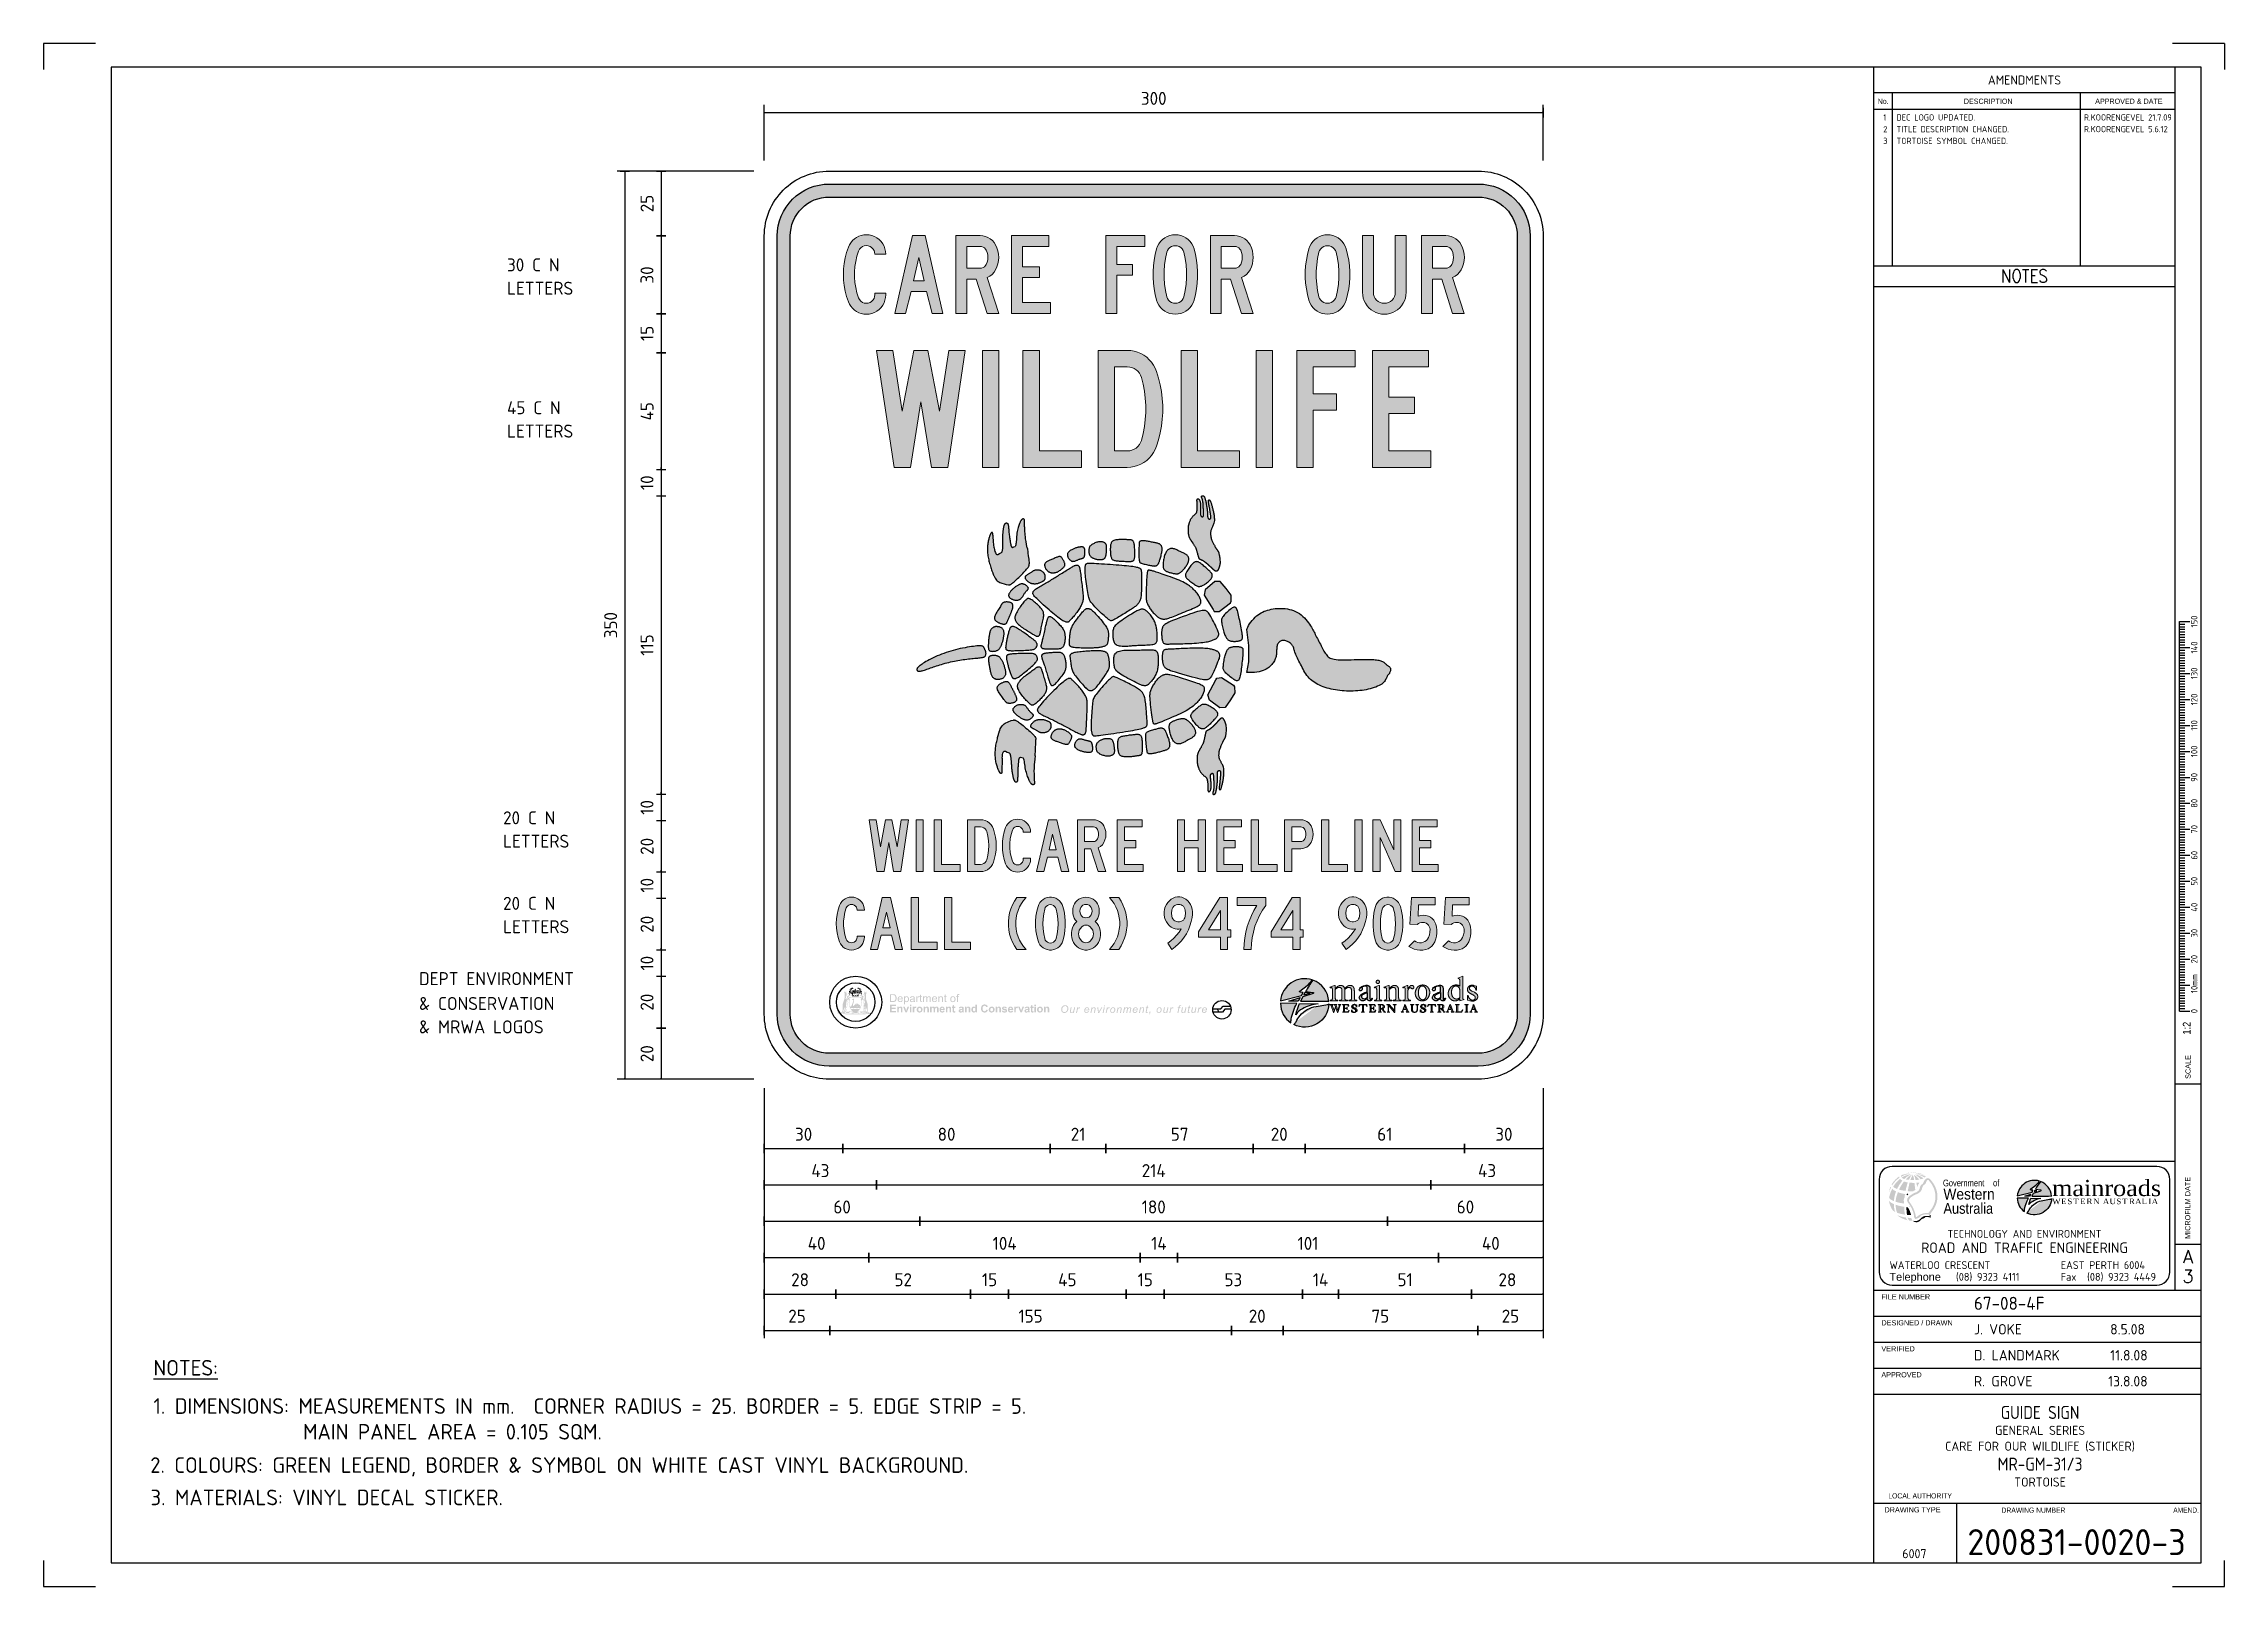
# Model space of a CAD drawing. Header units: millimetres. Extents: x 0 to 420, y 0 to 297.
import ezdxf
from ezdxf.enums import TextEntityAlignment as Align

# ---------------------------------------------------------------- set-up
doc = ezdxf.new("R2010")
doc.units = ezdxf.units.MM
for name, color, linetype in [('COMMENTS', 4, 'Continuous'), ('GREEN', 96, 'Continuous'), ('L18', 4, 'Continuous'), ('L35', 3, 'Continuous'), ('T25', 1, 'Continuous'), ('TBLK18', 4, 'Continuous'), ('TBLK25', 1, 'Continuous'), ('TBLK35', 3, 'Continuous'), ('TBLK50', 7, 'Continuous')]:
    doc.layers.add(name, color=color, linetype=linetype)
doc.styles.add('HELV', font='helvs.shx')
doc.styles.add('HELVL', font='helvl', dxfattribs={"width": 0.8})
doc.styles.add('ISO', font='iso3098b')
doc.styles.add('ISO3098B', font='iso3098b.shx')
doc.styles.add('ROMAN', font='TIMES.TTF')
doc.styles.add('ROMAND', font='romand')
doc.dimstyles.new('SIGNSDIM', dxfattribs={"dimtxt": 2.5, "dimasz": 0.2, "dimexe": 1.5, "dimexo": 2, "dimgap": 1.5, "dimtad": 1, "dimdec": 4, "dimlfac": 2, "dimrnd": 1, "dimdsep": 46, "dimlunit": 6, "dimtxsty": 'ISO3098B', "dimblk": 'SGNDIM', "dimcen": 2.5, "dimse2": 1, "dimadec": 0, "dimazin": 0, "dimtfac": 1, "dimtdec": 4, "dimtix": 1, "dimtmove": 0, "dimatfit": 3, "dimldrblk": 'SGNDIM', "dimfxl": 1, "dimtolj": 1, "dimtzin": 0, "dimarcsym": 0})

msp = doc.modelspace()

# ---------------------------------------------------------------- texts
at = {"layer": 'COMMENTS', "style": 'ISO3098B'}
for s, p in [('30 C N', (89.256592, 253.158924)), ('LETTERS', (89.256592, 248.658924)), ('45 C N', (89.256592, 225.655389)), ('LETTERS', (89.256592, 221.155389)), ('20 C N', (88.494954, 146.707746)), ('LETTERS', (88.494954, 142.207746)), ('20 C N', (88.494954, 130.241528)), ('LETTERS', (88.494954, 125.741528)), ('DEPT ENVIRONMENT', (72.294444, 115.744932)), ('& CONSERVATION', (72.294444, 110.960514)), ('& MRWA LOGOS', (72.294444, 106.460514))]:
    msp.add_text(s, height=2.5, dxfattribs=at).set_placement(p)
at = {"layer": 'L18', "style": 'ISO'}
for s, p in [('1', (354.307786, 282.192283)), ('DEC LOGO UPDATED.', (356.851469, 282.192283)), ('R.KOORENGEVEL 21.7.09', (392.947157, 282.192283)), ('2', (354.307786, 279.928186)), ('3', (354.307786, 277.677117)), ('TITLE DESCRIPTION CHANGED.', (356.851469, 279.928186)), ('TORTOISE SYMBOL CHANGED.', (356.851469, 277.677117)), ('R.KOORENGEVEL 5.6.12', (392.947157, 279.941213))]:
    msp.add_text(s, height=1.2, dxfattribs=at).set_placement(p)
at = {"layer": 'T25', "color": 3, "style": 'ISO'}
for s, p in [('%%UNOTES:', (21.151026, 40.582431)), ('1. DIMENSIONS: MEASUREMENTS IN mm.  CORNER RADIUS = 25. BORDER = 5. EDGE STRIP = 5.', (21.151026, 33.210787)), ('MAIN PANEL AREA = 0.105 SQM.', (49.962166, 28.265661)), ('2. COLOURS: GREEN LEGEND, BORDER & SYMBOL ON WHITE CAST VINYL BACKGROUND.', (20.550894, 21.848951)), ('3. MATERIALS: VINYL DECAL STICKER.', (20.607972, 15.616856))]:
    msp.add_text(s, height=3, dxfattribs=at).set_placement(p)

# ---------------------------------------------------------------- blocks, each defined once
blk = doc.blocks.new('SGNDIM')
for p, q in [((0, 0), (-1, 0)), ((0, 4.5), (0, -4.5))]:
    blk.add_line(p, q)
blk = doc.blocks.new('*D44')
at = {"layer": 'DEFPOINTS', "color": 0}
for p in [(129.04, 107.47), (118.96, 97.63), (129.04, 97.63)]:
    blk.add_point(p, dxfattribs=at)
at = {"layer": 'T25', "color": 0, "lineweight": -2}
for p, q in [((118.96, 107.27), (118.96, 97.83)), ((127.04, 97.63), (117.46, 97.63))]:
    blk.add_line(p, q, dxfattribs=at)
at = {"layer": 'T25', "color": 0, "lineweight": -2, "xscale": 0.2, "yscale": 0.2, "zscale": 0.2}
for p, rotation in [((118.96, 107.47), 90), ((118.96, 97.63), 270)]:
    blk.add_blockref('SGNDIM', p, dxfattribs=dict(at, rotation=rotation))
at = {"layer": 'T25', "color": 0, "insert": (116.21, 102.55), "char_height": 2.5, "attachment_point": 5, "rotation": 90, "style": 'ISO3098B'}
blk.add_mtext('\\A1;20', dxfattribs=at)
blk = doc.blocks.new('*D43')
at = {"layer": 'DEFPOINTS', "color": 0}
for p in [(138.8, 132.47), (118.96, 122.47), (138.8, 122.47)]:
    blk.add_point(p, dxfattribs=at)
at = {"layer": 'T25', "color": 0, "lineweight": -2}
blk.add_line((118.96, 132.27), (118.96, 122.67), dxfattribs=at)
at = {"layer": 'T25', "color": 0, "lineweight": -2, "xscale": 0.2, "yscale": 0.2, "zscale": 0.2}
for p, rotation in [((118.96, 132.47), 90), ((118.96, 122.47), 270)]:
    blk.add_blockref('SGNDIM', p, dxfattribs=dict(at, rotation=rotation))
at = {"layer": 'T25', "color": 0, "insert": (116.21, 127.47), "char_height": 2.5, "attachment_point": 5, "rotation": 90, "style": 'ISO3098B'}
blk.add_mtext('\\A1;20', dxfattribs=at)
blk = doc.blocks.new('*D42')
at = {"layer": 'DEFPOINTS', "color": 0}
for p in [(132.19, 137.47), (118.96, 132.47), (132.19, 132.47)]:
    blk.add_point(p, dxfattribs=at)
at = {"layer": 'T25', "color": 0, "lineweight": -2}
for p, q in [((118.96, 137.67), (118.96, 137.87)), ((118.96, 137.47), (118.96, 132.47)), ((118.96, 132.27), (118.96, 132.07))]:
    blk.add_line(p, q, dxfattribs=at)
at = {"layer": 'T25', "color": 0, "lineweight": -2, "xscale": 0.2, "yscale": 0.2, "zscale": 0.2}
for p, rotation in [((118.96, 137.47), 270), ((118.96, 132.47), 90)]:
    blk.add_blockref('SGNDIM', p, dxfattribs=dict(at, rotation=rotation))
at = {"layer": 'T25', "color": 0, "insert": (116.21, 134.97), "char_height": 2.5, "attachment_point": 5, "rotation": 90, "style": 'ISO3098B'}
blk.add_mtext('\\A1;10', dxfattribs=at)
blk = doc.blocks.new('*D41')
at = {"layer": 'DEFPOINTS', "color": 0}
for p in [(138.8, 147.47), (118.96, 137.47), (138.8, 137.47)]:
    blk.add_point(p, dxfattribs=at)
at = {"layer": 'T25', "color": 0, "lineweight": -2}
blk.add_line((118.96, 147.27), (118.96, 137.67), dxfattribs=at)
at = {"layer": 'T25', "color": 0, "lineweight": -2, "xscale": 0.2, "yscale": 0.2, "zscale": 0.2}
for p, rotation in [((118.96, 147.47), 90), ((118.96, 137.47), 270)]:
    blk.add_blockref('SGNDIM', p, dxfattribs=dict(at, rotation=rotation))
at = {"layer": 'T25', "color": 0, "insert": (116.21, 142.47), "char_height": 2.5, "attachment_point": 5, "rotation": 90, "style": 'ISO3098B'}
blk.add_mtext('\\A1;20', dxfattribs=at)
blk = doc.blocks.new('*D40')
at = {"layer": 'DEFPOINTS', "color": 0}
for p in [(275.03, 76.03), (288.8, 76.03), (288.8, 56.28)]:
    blk.add_point(p, dxfattribs=at)
at = {"layer": 'T25', "color": 0, "lineweight": -2}
for p, q in [((288.8, 74.03), (288.8, 54.78)), ((275.23, 56.28), (288.6, 56.28))]:
    blk.add_line(p, q, dxfattribs=at)
at = {"layer": 'T25', "color": 0, "lineweight": -2, "xscale": 0.2, "yscale": 0.2, "zscale": 0.2, "rotation": 180}
blk.add_blockref('SGNDIM', (275.03, 56.28), dxfattribs=at)
at = {"layer": 'T25', "color": 0, "lineweight": -2, "xscale": 0.2, "yscale": 0.2, "zscale": 0.2}
blk.add_blockref('SGNDIM', (288.8, 56.28), dxfattribs=at)
at = {"layer": 'T25', "color": 0, "insert": (281.91, 59.03), "char_height": 2.5, "attachment_point": 5, "style": 'ISO3098B'}
blk.add_mtext('\\A1;28', dxfattribs=at)
blk = doc.blocks.new('*D39')
at = {"layer": 'DEFPOINTS', "color": 0}
for p in [(249.4, 76.03), (275.03, 76.03), (275.03, 56.28)]:
    blk.add_point(p, dxfattribs=at)
at = {"layer": 'T25', "color": 0, "lineweight": -2}
blk.add_line((249.6, 56.28), (274.83, 56.28), dxfattribs=at)
at = {"layer": 'T25', "color": 0, "lineweight": -2, "xscale": 0.2, "yscale": 0.2, "zscale": 0.2, "rotation": 180}
blk.add_blockref('SGNDIM', (249.4, 56.28), dxfattribs=at)
at = {"layer": 'T25', "color": 0, "lineweight": -2, "xscale": 0.2, "yscale": 0.2, "zscale": 0.2}
blk.add_blockref('SGNDIM', (275.03, 56.28), dxfattribs=at)
at = {"layer": 'T25', "color": 0, "insert": (262.22, 59.03), "char_height": 2.5, "attachment_point": 5, "style": 'ISO3098B'}
blk.add_mtext('\\A1;51', dxfattribs=at)
blk = doc.blocks.new('*D38')
at = {"layer": 'DEFPOINTS', "color": 0}
for p in [(242.43, 76.03), (249.4, 76.03), (249.4, 56.28)]:
    blk.add_point(p, dxfattribs=at)
at = {"layer": 'T25', "color": 0, "lineweight": -2}
blk.add_line((242.63, 56.28), (249.2, 56.28), dxfattribs=at)
at = {"layer": 'T25', "color": 0, "lineweight": -2, "xscale": 0.2, "yscale": 0.2, "zscale": 0.2, "rotation": 180}
blk.add_blockref('SGNDIM', (242.43, 56.28), dxfattribs=at)
at = {"layer": 'T25', "color": 0, "lineweight": -2, "xscale": 0.2, "yscale": 0.2, "zscale": 0.2}
blk.add_blockref('SGNDIM', (249.4, 56.28), dxfattribs=at)
at = {"layer": 'T25', "color": 0, "insert": (245.92, 59.03), "char_height": 2.5, "attachment_point": 5, "style": 'ISO3098B'}
blk.add_mtext('\\A1;14', dxfattribs=at)
blk = doc.blocks.new('*D37')
at = {"layer": 'DEFPOINTS', "color": 0}
for p in [(215.82, 76.03), (242.43, 76.03), (242.43, 56.28)]:
    blk.add_point(p, dxfattribs=at)
at = {"layer": 'T25', "color": 0, "lineweight": -2}
blk.add_line((216.02, 56.28), (242.23, 56.28), dxfattribs=at)
at = {"layer": 'T25', "color": 0, "lineweight": -2, "xscale": 0.2, "yscale": 0.2, "zscale": 0.2, "rotation": 180}
blk.add_blockref('SGNDIM', (215.82, 56.28), dxfattribs=at)
at = {"layer": 'T25', "color": 0, "lineweight": -2, "xscale": 0.2, "yscale": 0.2, "zscale": 0.2}
blk.add_blockref('SGNDIM', (242.43, 56.28), dxfattribs=at)
at = {"layer": 'T25', "color": 0, "insert": (229.13, 59.03), "char_height": 2.5, "attachment_point": 5, "style": 'ISO3098B'}
blk.add_mtext('\\A1;53', dxfattribs=at)
blk = doc.blocks.new('*D36')
at = {"layer": 'DEFPOINTS', "color": 0}
for p in [(208.52, 76.03), (215.82, 76.03), (215.82, 56.28)]:
    blk.add_point(p, dxfattribs=at)
at = {"layer": 'T25', "color": 0, "lineweight": -2}
blk.add_line((208.72, 56.28), (215.62, 56.28), dxfattribs=at)
at = {"layer": 'T25', "color": 0, "lineweight": -2, "xscale": 0.2, "yscale": 0.2, "zscale": 0.2, "rotation": 180}
blk.add_blockref('SGNDIM', (208.52, 56.28), dxfattribs=at)
at = {"layer": 'T25', "color": 0, "lineweight": -2, "xscale": 0.2, "yscale": 0.2, "zscale": 0.2}
blk.add_blockref('SGNDIM', (215.82, 56.28), dxfattribs=at)
at = {"layer": 'T25', "color": 0, "insert": (212.17, 59.03), "char_height": 2.5, "attachment_point": 5, "style": 'ISO3098B'}
blk.add_mtext('\\A1;15', dxfattribs=at)
blk = doc.blocks.new('*D35')
at = {"layer": 'DEFPOINTS', "color": 0}
for p in [(185.83, 76.03), (208.52, 76.03), (208.52, 56.28)]:
    blk.add_point(p, dxfattribs=at)
at = {"layer": 'T25', "color": 0, "lineweight": -2}
blk.add_line((186.03, 56.28), (208.32, 56.28), dxfattribs=at)
at = {"layer": 'T25', "color": 0, "lineweight": -2, "xscale": 0.2, "yscale": 0.2, "zscale": 0.2, "rotation": 180}
blk.add_blockref('SGNDIM', (185.83, 56.28), dxfattribs=at)
at = {"layer": 'T25', "color": 0, "lineweight": -2, "xscale": 0.2, "yscale": 0.2, "zscale": 0.2}
blk.add_blockref('SGNDIM', (208.52, 56.28), dxfattribs=at)
at = {"layer": 'T25', "color": 0, "insert": (197.17, 59.03), "char_height": 2.5, "attachment_point": 5, "style": 'ISO3098B'}
blk.add_mtext('\\A1;45', dxfattribs=at)
blk = doc.blocks.new('*D34')
at = {"layer": 'DEFPOINTS', "color": 0}
for p in [(178.53, 76.03), (185.83, 76.03), (185.83, 56.28)]:
    blk.add_point(p, dxfattribs=at)
at = {"layer": 'T25', "color": 0, "lineweight": -2}
blk.add_line((178.73, 56.28), (185.63, 56.28), dxfattribs=at)
at = {"layer": 'T25', "color": 0, "lineweight": -2, "xscale": 0.2, "yscale": 0.2, "zscale": 0.2, "rotation": 180}
blk.add_blockref('SGNDIM', (178.53, 56.28), dxfattribs=at)
at = {"layer": 'T25', "color": 0, "lineweight": -2, "xscale": 0.2, "yscale": 0.2, "zscale": 0.2}
blk.add_blockref('SGNDIM', (185.83, 56.28), dxfattribs=at)
at = {"layer": 'T25', "color": 0, "insert": (182.18, 59.03), "char_height": 2.5, "attachment_point": 5, "style": 'ISO3098B'}
blk.add_mtext('\\A1;15', dxfattribs=at)
blk = doc.blocks.new('*D33')
at = {"layer": 'DEFPOINTS', "color": 0}
for p in [(152.58, 76.03), (178.53, 76.03), (178.53, 56.28)]:
    blk.add_point(p, dxfattribs=at)
at = {"layer": 'T25', "color": 0, "lineweight": -2}
blk.add_line((152.78, 56.28), (178.33, 56.28), dxfattribs=at)
at = {"layer": 'T25', "color": 0, "lineweight": -2, "xscale": 0.2, "yscale": 0.2, "zscale": 0.2, "rotation": 180}
blk.add_blockref('SGNDIM', (152.58, 56.28), dxfattribs=at)
at = {"layer": 'T25', "color": 0, "lineweight": -2, "xscale": 0.2, "yscale": 0.2, "zscale": 0.2}
blk.add_blockref('SGNDIM', (178.53, 56.28), dxfattribs=at)
at = {"layer": 'T25', "color": 0, "insert": (165.55, 59.03), "char_height": 2.5, "attachment_point": 5, "style": 'ISO3098B'}
blk.add_mtext('\\A1;52', dxfattribs=at)
blk = doc.blocks.new('*D32')
at = {"layer": 'DEFPOINTS', "color": 0}
for p in [(138.8, 76.03), (152.58, 76.03), (152.58, 56.28)]:
    blk.add_point(p, dxfattribs=at)
at = {"layer": 'T25', "color": 0, "lineweight": -2}
for p, q in [((138.8, 74.03), (138.8, 54.78)), ((139, 56.28), (152.38, 56.28))]:
    blk.add_line(p, q, dxfattribs=at)
at = {"layer": 'T25', "color": 0, "lineweight": -2, "xscale": 0.2, "yscale": 0.2, "zscale": 0.2, "rotation": 180}
blk.add_blockref('SGNDIM', (138.8, 56.28), dxfattribs=at)
at = {"layer": 'T25', "color": 0, "lineweight": -2, "xscale": 0.2, "yscale": 0.2, "zscale": 0.2}
blk.add_blockref('SGNDIM', (152.58, 56.28), dxfattribs=at)
at = {"layer": 'T25', "color": 0, "insert": (145.69, 59.03), "char_height": 2.5, "attachment_point": 5, "style": 'ISO3098B'}
blk.add_mtext('\\A1;28', dxfattribs=at)
blk = doc.blocks.new('*D31')
at = {"layer": 'DEFPOINTS', "color": 0}
for p in [(268.64, 76.03), (288.8, 76.03), (288.8, 63.28)]:
    blk.add_point(p, dxfattribs=at)
at = {"layer": 'T25', "color": 0, "lineweight": -2}
for p, q in [((288.8, 74.03), (288.8, 61.78)), ((268.84, 63.28), (288.6, 63.28))]:
    blk.add_line(p, q, dxfattribs=at)
at = {"layer": 'T25', "color": 0, "lineweight": -2, "xscale": 0.2, "yscale": 0.2, "zscale": 0.2, "rotation": 180}
blk.add_blockref('SGNDIM', (268.64, 63.28), dxfattribs=at)
at = {"layer": 'T25', "color": 0, "lineweight": -2, "xscale": 0.2, "yscale": 0.2, "zscale": 0.2}
blk.add_blockref('SGNDIM', (288.8, 63.28), dxfattribs=at)
at = {"layer": 'T25', "color": 0, "insert": (278.72, 66.03), "char_height": 2.5, "attachment_point": 5, "style": 'ISO3098B'}
blk.add_mtext('\\A1;40', dxfattribs=at)
blk = doc.blocks.new('*D30')
at = {"layer": 'DEFPOINTS', "color": 0}
for p in [(218.37, 76.03), (268.64, 76.03), (268.64, 63.28)]:
    blk.add_point(p, dxfattribs=at)
at = {"layer": 'T25', "color": 0, "lineweight": -2}
blk.add_line((218.57, 63.28), (268.44, 63.28), dxfattribs=at)
at = {"layer": 'T25', "color": 0, "lineweight": -2, "xscale": 0.2, "yscale": 0.2, "zscale": 0.2, "rotation": 180}
blk.add_blockref('SGNDIM', (218.37, 63.28), dxfattribs=at)
at = {"layer": 'T25', "color": 0, "lineweight": -2, "xscale": 0.2, "yscale": 0.2, "zscale": 0.2}
blk.add_blockref('SGNDIM', (268.64, 63.28), dxfattribs=at)
at = {"layer": 'T25', "color": 0, "insert": (243.51, 66.03), "char_height": 2.5, "attachment_point": 5, "style": 'ISO3098B'}
blk.add_mtext('\\A1;101', dxfattribs=at)
blk = doc.blocks.new('*D29')
at = {"layer": 'DEFPOINTS', "color": 0}
for p in [(211.21, 76.03), (218.37, 76.03), (218.37, 63.28)]:
    blk.add_point(p, dxfattribs=at)
at = {"layer": 'T25', "color": 0, "lineweight": -2}
blk.add_line((211.41, 63.28), (218.17, 63.28), dxfattribs=at)
at = {"layer": 'T25', "color": 0, "lineweight": -2, "xscale": 0.2, "yscale": 0.2, "zscale": 0.2, "rotation": 180}
blk.add_blockref('SGNDIM', (211.21, 63.28), dxfattribs=at)
at = {"layer": 'T25', "color": 0, "lineweight": -2, "xscale": 0.2, "yscale": 0.2, "zscale": 0.2}
blk.add_blockref('SGNDIM', (218.37, 63.28), dxfattribs=at)
at = {"layer": 'T25', "color": 0, "insert": (214.79, 66.03), "char_height": 2.5, "attachment_point": 5, "style": 'ISO3098B'}
blk.add_mtext('\\A1;14', dxfattribs=at)
blk = doc.blocks.new('*D28')
at = {"layer": 'DEFPOINTS', "color": 0}
for p in [(158.96, 76.03), (211.21, 76.03), (211.21, 63.28)]:
    blk.add_point(p, dxfattribs=at)
at = {"layer": 'T25', "color": 0, "lineweight": -2}
blk.add_line((159.16, 63.28), (211.01, 63.28), dxfattribs=at)
at = {"layer": 'T25', "color": 0, "lineweight": -2, "xscale": 0.2, "yscale": 0.2, "zscale": 0.2, "rotation": 180}
blk.add_blockref('SGNDIM', (158.96, 63.28), dxfattribs=at)
at = {"layer": 'T25', "color": 0, "lineweight": -2, "xscale": 0.2, "yscale": 0.2, "zscale": 0.2}
blk.add_blockref('SGNDIM', (211.21, 63.28), dxfattribs=at)
at = {"layer": 'T25', "color": 0, "insert": (185.09, 66.03), "char_height": 2.5, "attachment_point": 5, "style": 'ISO3098B'}
blk.add_mtext('\\A1;104', dxfattribs=at)
blk = doc.blocks.new('*D27')
at = {"layer": 'DEFPOINTS', "color": 0}
for p in [(138.8, 76.03), (158.96, 76.03), (158.96, 63.28)]:
    blk.add_point(p, dxfattribs=at)
at = {"layer": 'T25', "color": 0, "lineweight": -2}
for p, q in [((138.8, 74.03), (138.8, 61.78)), ((139, 63.28), (158.76, 63.28))]:
    blk.add_line(p, q, dxfattribs=at)
at = {"layer": 'T25', "color": 0, "lineweight": -2, "xscale": 0.2, "yscale": 0.2, "zscale": 0.2, "rotation": 180}
blk.add_blockref('SGNDIM', (138.8, 63.28), dxfattribs=at)
at = {"layer": 'T25', "color": 0, "lineweight": -2, "xscale": 0.2, "yscale": 0.2, "zscale": 0.2}
blk.add_blockref('SGNDIM', (158.96, 63.28), dxfattribs=at)
at = {"layer": 'T25', "color": 0, "insert": (148.88, 66.03), "char_height": 2.5, "attachment_point": 5, "style": 'ISO3098B'}
blk.add_mtext('\\A1;40', dxfattribs=at)
blk = doc.blocks.new('*D26')
at = {"layer": 'DEFPOINTS', "color": 0}
for p in [(288.8, 283.71), (138.8, 272.47), (288.8, 272.47)]:
    blk.add_point(p, dxfattribs=at)
at = {"layer": 'T25', "color": 0, "lineweight": -2}
for p, q in [((138.8, 274.47), (138.8, 285.21)), ((139, 283.71), (288.6, 283.71)), ((288.8, 274.47), (288.8, 285.21))]:
    blk.add_line(p, q, dxfattribs=at)
at = {"layer": 'T25', "color": 0, "lineweight": -2, "xscale": 0.2, "yscale": 0.2, "zscale": 0.2, "rotation": 180}
blk.add_blockref('SGNDIM', (138.8, 283.71), dxfattribs=at)
at = {"layer": 'T25', "color": 0, "lineweight": -2, "xscale": 0.2, "yscale": 0.2, "zscale": 0.2}
blk.add_blockref('SGNDIM', (288.8, 283.71), dxfattribs=at)
at = {"layer": 'T25', "color": 0, "insert": (213.8, 286.46), "char_height": 2.5, "attachment_point": 5, "style": 'ISO3098B'}
blk.add_mtext('\\A1;300', dxfattribs=at)
blk = doc.blocks.new('*D25')
at = {"layer": 'DEFPOINTS', "color": 0}
for p in [(139.69, 209.97), (118.96, 152.47), (139.69, 152.47)]:
    blk.add_point(p, dxfattribs=at)
at = {"layer": 'T25', "color": 0, "lineweight": -2}
blk.add_line((118.96, 209.77), (118.96, 152.67), dxfattribs=at)
at = {"layer": 'T25', "color": 0, "lineweight": -2, "xscale": 0.2, "yscale": 0.2, "zscale": 0.2}
for p, rotation in [((118.96, 209.97), 90), ((118.96, 152.47), 270)]:
    blk.add_blockref('SGNDIM', p, dxfattribs=dict(at, rotation=rotation))
at = {"layer": 'T25', "color": 0, "insert": (116.21, 181.22), "char_height": 2.5, "attachment_point": 5, "rotation": 90, "style": 'ISO3098B'}
blk.add_mtext('\\A1;115', dxfattribs=at)
blk = doc.blocks.new('*D24')
at = {"layer": 'DEFPOINTS', "color": 0}
for p in [(128.09, 214.97), (118.96, 209.97), (128.09, 209.97)]:
    blk.add_point(p, dxfattribs=at)
at = {"layer": 'T25', "color": 0, "lineweight": -2}
for p, q in [((118.96, 215.17), (118.96, 215.37)), ((118.96, 214.97), (118.96, 209.97)), ((118.96, 209.77), (118.96, 209.57))]:
    blk.add_line(p, q, dxfattribs=at)
at = {"layer": 'T25', "color": 0, "lineweight": -2, "xscale": 0.2, "yscale": 0.2, "zscale": 0.2}
for p, rotation in [((118.96, 214.97), 270), ((118.96, 209.97), 90)]:
    blk.add_blockref('SGNDIM', p, dxfattribs=dict(at, rotation=rotation))
at = {"layer": 'T25', "color": 0, "insert": (116.21, 212.47), "char_height": 2.5, "attachment_point": 5, "rotation": 90, "style": 'ISO3098B'}
blk.add_mtext('\\A1;10', dxfattribs=at)
blk = doc.blocks.new('*D23')
at = {"layer": 'DEFPOINTS', "color": 0}
for p in [(138.8, 237.47), (118.96, 214.97), (138.8, 214.97)]:
    blk.add_point(p, dxfattribs=at)
at = {"layer": 'T25', "color": 0, "lineweight": -2}
blk.add_line((118.96, 237.27), (118.96, 215.17), dxfattribs=at)
at = {"layer": 'T25', "color": 0, "lineweight": -2, "xscale": 0.2, "yscale": 0.2, "zscale": 0.2}
for p, rotation in [((118.96, 237.47), 90), ((118.96, 214.97), 270)]:
    blk.add_blockref('SGNDIM', p, dxfattribs=dict(at, rotation=rotation))
at = {"layer": 'T25', "color": 0, "insert": (116.21, 226.22), "char_height": 2.5, "attachment_point": 5, "rotation": 90, "style": 'ISO3098B'}
blk.add_mtext('\\A1;45', dxfattribs=at)
blk = doc.blocks.new('*D22')
at = {"layer": 'DEFPOINTS', "color": 0}
for p in [(132.19, 244.97), (118.96, 237.47), (132.19, 237.47)]:
    blk.add_point(p, dxfattribs=at)
at = {"layer": 'T25', "color": 0, "lineweight": -2}
blk.add_line((118.96, 244.77), (118.96, 237.67), dxfattribs=at)
at = {"layer": 'T25', "color": 0, "lineweight": -2, "xscale": 0.2, "yscale": 0.2, "zscale": 0.2}
for p, rotation in [((118.96, 244.97), 90), ((118.96, 237.47), 270)]:
    blk.add_blockref('SGNDIM', p, dxfattribs=dict(at, rotation=rotation))
at = {"layer": 'T25', "color": 0, "insert": (116.21, 241.22), "char_height": 2.5, "attachment_point": 5, "rotation": 90, "style": 'ISO3098B'}
blk.add_mtext('\\A1;15', dxfattribs=at)
blk = doc.blocks.new('*D21')
at = {"layer": 'DEFPOINTS', "color": 0}
for p in [(138.8, 259.97), (118.96, 244.97), (138.8, 244.97)]:
    blk.add_point(p, dxfattribs=at)
at = {"layer": 'T25', "color": 0, "lineweight": -2}
blk.add_line((118.96, 259.77), (118.96, 245.17), dxfattribs=at)
at = {"layer": 'T25', "color": 0, "lineweight": -2, "xscale": 0.2, "yscale": 0.2, "zscale": 0.2}
for p, rotation in [((118.96, 259.97), 90), ((118.96, 244.97), 270)]:
    blk.add_blockref('SGNDIM', p, dxfattribs=dict(at, rotation=rotation))
at = {"layer": 'T25', "color": 0, "insert": (116.21, 252.47), "char_height": 2.5, "attachment_point": 5, "rotation": 90, "style": 'ISO3098B'}
blk.add_mtext('\\A1;30', dxfattribs=at)
blk = doc.blocks.new('*D20')
at = {"layer": 'DEFPOINTS', "color": 0}
for p in [(131.92, 272.47), (118.96, 259.97), (131.92, 259.97)]:
    blk.add_point(p, dxfattribs=at)
at = {"layer": 'T25', "color": 0, "lineweight": -2}
for p, q in [((129.92, 272.47), (117.46, 272.47)), ((118.96, 272.27), (118.96, 260.17))]:
    blk.add_line(p, q, dxfattribs=at)
at = {"layer": 'T25', "color": 0, "lineweight": -2, "xscale": 0.2, "yscale": 0.2, "zscale": 0.2}
for p, rotation in [((118.96, 272.47), 90), ((118.96, 259.97), 270)]:
    blk.add_blockref('SGNDIM', p, dxfattribs=dict(at, rotation=rotation))
at = {"layer": 'T25', "color": 0, "insert": (116.21, 266.22), "char_height": 2.5, "attachment_point": 5, "rotation": 90, "style": 'ISO3098B'}
blk.add_mtext('\\A1;25', dxfattribs=at)
blk = doc.blocks.new('*D19')
at = {"layer": 'DEFPOINTS', "color": 0}
for p in [(258.85, 93.27), (288.8, 87.89), (288.8, 70.29)]:
    blk.add_point(p, dxfattribs=at)
at = {"layer": 'T25', "color": 0, "lineweight": -2}
for p, q in [((288.8, 85.89), (288.8, 68.79)), ((259.05, 70.29), (288.6, 70.29))]:
    blk.add_line(p, q, dxfattribs=at)
at = {"layer": 'T25', "color": 0, "lineweight": -2, "xscale": 0.2, "yscale": 0.2, "zscale": 0.2, "rotation": 180}
blk.add_blockref('SGNDIM', (258.85, 70.29), dxfattribs=at)
at = {"layer": 'T25', "color": 0, "lineweight": -2, "xscale": 0.2, "yscale": 0.2, "zscale": 0.2}
blk.add_blockref('SGNDIM', (288.8, 70.29), dxfattribs=at)
at = {"layer": 'T25', "color": 0, "insert": (273.83, 73.04), "char_height": 2.5, "attachment_point": 5, "style": 'ISO3098B'}
blk.add_mtext('\\A1;60', dxfattribs=at)
blk = doc.blocks.new('*D18')
at = {"layer": 'DEFPOINTS', "color": 0}
for p in [(168.75, 107.25), (258.85, 107.25), (258.85, 70.29)]:
    blk.add_point(p, dxfattribs=at)
at = {"layer": 'T25', "color": 0, "lineweight": -2}
blk.add_line((168.95, 70.29), (258.65, 70.29), dxfattribs=at)
at = {"layer": 'T25', "color": 0, "lineweight": -2, "xscale": 0.2, "yscale": 0.2, "zscale": 0.2, "rotation": 180}
blk.add_blockref('SGNDIM', (168.75, 70.29), dxfattribs=at)
at = {"layer": 'T25', "color": 0, "lineweight": -2, "xscale": 0.2, "yscale": 0.2, "zscale": 0.2}
blk.add_blockref('SGNDIM', (258.85, 70.29), dxfattribs=at)
at = {"layer": 'T25', "color": 0, "insert": (213.8, 73.04), "char_height": 2.5, "attachment_point": 5, "style": 'ISO3098B'}
blk.add_mtext('\\A1;180', dxfattribs=at)
blk = doc.blocks.new('*D17')
at = {"layer": 'DEFPOINTS', "color": 0}
for p in [(168.75, 93.27), (138.8, 87.65), (168.75, 70.29)]:
    blk.add_point(p, dxfattribs=at)
at = {"layer": 'T25', "color": 0, "lineweight": -2}
for p, q in [((138.8, 85.65), (138.8, 68.79)), ((139, 70.29), (168.55, 70.29))]:
    blk.add_line(p, q, dxfattribs=at)
at = {"layer": 'T25', "color": 0, "lineweight": -2, "xscale": 0.2, "yscale": 0.2, "zscale": 0.2, "rotation": 180}
blk.add_blockref('SGNDIM', (138.8, 70.29), dxfattribs=at)
at = {"layer": 'T25', "color": 0, "lineweight": -2, "xscale": 0.2, "yscale": 0.2, "zscale": 0.2}
blk.add_blockref('SGNDIM', (168.75, 70.29), dxfattribs=at)
at = {"layer": 'T25', "color": 0, "insert": (153.78, 73.04), "char_height": 2.5, "attachment_point": 5, "style": 'ISO3098B'}
blk.add_mtext('\\A1;60', dxfattribs=at)
blk = doc.blocks.new('*D16')
at = {"layer": 'DEFPOINTS', "color": 0}
for p in [(267.2, 97.88), (288.8, 97.88), (288.8, 77.29)]:
    blk.add_point(p, dxfattribs=at)
at = {"layer": 'T25', "color": 0, "lineweight": -2}
for p, q in [((288.8, 95.88), (288.8, 75.79)), ((267.4, 77.29), (288.6, 77.29))]:
    blk.add_line(p, q, dxfattribs=at)
at = {"layer": 'T25', "color": 0, "lineweight": -2, "xscale": 0.2, "yscale": 0.2, "zscale": 0.2, "rotation": 180}
blk.add_blockref('SGNDIM', (267.2, 77.29), dxfattribs=at)
at = {"layer": 'T25', "color": 0, "lineweight": -2, "xscale": 0.2, "yscale": 0.2, "zscale": 0.2}
blk.add_blockref('SGNDIM', (288.8, 77.29), dxfattribs=at)
at = {"layer": 'T25', "color": 0, "insert": (278, 80.04), "char_height": 2.5, "attachment_point": 5, "style": 'ISO3098B'}
blk.add_mtext('\\A1;43', dxfattribs=at)
blk = doc.blocks.new('*D15')
at = {"layer": 'DEFPOINTS', "color": 0}
for p in [(160.4, 97.88), (267.2, 97.88), (267.2, 77.29)]:
    blk.add_point(p, dxfattribs=at)
at = {"layer": 'T25', "color": 0, "lineweight": -2}
blk.add_line((160.6, 77.29), (267, 77.29), dxfattribs=at)
at = {"layer": 'T25', "color": 0, "lineweight": -2, "xscale": 0.2, "yscale": 0.2, "zscale": 0.2, "rotation": 180}
blk.add_blockref('SGNDIM', (160.4, 77.29), dxfattribs=at)
at = {"layer": 'T25', "color": 0, "lineweight": -2, "xscale": 0.2, "yscale": 0.2, "zscale": 0.2}
blk.add_blockref('SGNDIM', (267.2, 77.29), dxfattribs=at)
at = {"layer": 'T25', "color": 0, "insert": (213.8, 80.04), "char_height": 2.5, "attachment_point": 5, "style": 'ISO3098B'}
blk.add_mtext('\\A1;214', dxfattribs=at)
blk = doc.blocks.new('*D14')
at = {"layer": 'DEFPOINTS', "color": 0}
for p in [(138.8, 97.88), (160.4, 97.88), (160.4, 77.29)]:
    blk.add_point(p, dxfattribs=at)
at = {"layer": 'T25', "color": 0, "lineweight": -2}
for p, q in [((138.8, 95.88), (138.8, 75.79)), ((139, 77.29), (160.2, 77.29))]:
    blk.add_line(p, q, dxfattribs=at)
at = {"layer": 'T25', "color": 0, "lineweight": -2, "xscale": 0.2, "yscale": 0.2, "zscale": 0.2, "rotation": 180}
blk.add_blockref('SGNDIM', (138.8, 77.29), dxfattribs=at)
at = {"layer": 'T25', "color": 0, "lineweight": -2, "xscale": 0.2, "yscale": 0.2, "zscale": 0.2}
blk.add_blockref('SGNDIM', (160.4, 77.29), dxfattribs=at)
at = {"layer": 'T25', "color": 0, "insert": (149.6, 80.04), "char_height": 2.5, "attachment_point": 5, "style": 'ISO3098B'}
blk.add_mtext('\\A1;43', dxfattribs=at)
blk = doc.blocks.new('*D13')
at = {"layer": 'DEFPOINTS', "color": 0}
for p in [(273.67, 97.88), (288.8, 97.88), (288.8, 84.29)]:
    blk.add_point(p, dxfattribs=at)
at = {"layer": 'T25', "color": 0, "lineweight": -2}
for p, q in [((288.8, 95.88), (288.8, 82.79)), ((273.87, 84.29), (288.6, 84.29))]:
    blk.add_line(p, q, dxfattribs=at)
at = {"layer": 'T25', "color": 0, "lineweight": -2, "xscale": 0.2, "yscale": 0.2, "zscale": 0.2, "rotation": 180}
blk.add_blockref('SGNDIM', (273.67, 84.29), dxfattribs=at)
at = {"layer": 'T25', "color": 0, "lineweight": -2, "xscale": 0.2, "yscale": 0.2, "zscale": 0.2}
blk.add_blockref('SGNDIM', (288.8, 84.29), dxfattribs=at)
at = {"layer": 'T25', "color": 0, "insert": (281.24, 87.04), "char_height": 2.5, "attachment_point": 5, "style": 'ISO3098B'}
blk.add_mtext('\\A1;30', dxfattribs=at)
blk = doc.blocks.new('*D12')
at = {"layer": 'DEFPOINTS', "color": 0}
for p in [(242.96, 97.88), (273.67, 97.88), (273.67, 84.29)]:
    blk.add_point(p, dxfattribs=at)
at = {"layer": 'T25', "color": 0, "lineweight": -2}
blk.add_line((243.16, 84.29), (273.47, 84.29), dxfattribs=at)
at = {"layer": 'T25', "color": 0, "lineweight": -2, "xscale": 0.2, "yscale": 0.2, "zscale": 0.2, "rotation": 180}
blk.add_blockref('SGNDIM', (242.96, 84.29), dxfattribs=at)
at = {"layer": 'T25', "color": 0, "lineweight": -2, "xscale": 0.2, "yscale": 0.2, "zscale": 0.2}
blk.add_blockref('SGNDIM', (273.67, 84.29), dxfattribs=at)
at = {"layer": 'T25', "color": 0, "insert": (258.31, 87.04), "char_height": 2.5, "attachment_point": 5, "style": 'ISO3098B'}
blk.add_mtext('\\A1;61', dxfattribs=at)
blk = doc.blocks.new('*D11')
at = {"layer": 'DEFPOINTS', "color": 0}
for p in [(232.98, 97.88), (242.96, 97.88), (242.96, 84.29)]:
    blk.add_point(p, dxfattribs=at)
at = {"layer": 'T25', "color": 0, "lineweight": -2}
blk.add_line((233.18, 84.29), (242.76, 84.29), dxfattribs=at)
at = {"layer": 'T25', "color": 0, "lineweight": -2, "xscale": 0.2, "yscale": 0.2, "zscale": 0.2, "rotation": 180}
blk.add_blockref('SGNDIM', (232.98, 84.29), dxfattribs=at)
at = {"layer": 'T25', "color": 0, "lineweight": -2, "xscale": 0.2, "yscale": 0.2, "zscale": 0.2}
blk.add_blockref('SGNDIM', (242.96, 84.29), dxfattribs=at)
at = {"layer": 'T25', "color": 0, "insert": (237.97, 87.04), "char_height": 2.5, "attachment_point": 5, "style": 'ISO3098B'}
blk.add_mtext('\\A1;20', dxfattribs=at)
blk = doc.blocks.new('*D10')
at = {"layer": 'DEFPOINTS', "color": 0}
for p in [(204.6, 97.88), (232.98, 97.88), (232.98, 84.29)]:
    blk.add_point(p, dxfattribs=at)
at = {"layer": 'T25', "color": 0, "lineweight": -2}
blk.add_line((204.8, 84.29), (232.78, 84.29), dxfattribs=at)
at = {"layer": 'T25', "color": 0, "lineweight": -2, "xscale": 0.2, "yscale": 0.2, "zscale": 0.2, "rotation": 180}
blk.add_blockref('SGNDIM', (204.6, 84.29), dxfattribs=at)
at = {"layer": 'T25', "color": 0, "lineweight": -2, "xscale": 0.2, "yscale": 0.2, "zscale": 0.2}
blk.add_blockref('SGNDIM', (232.98, 84.29), dxfattribs=at)
at = {"layer": 'T25', "color": 0, "insert": (218.79, 87.04), "char_height": 2.5, "attachment_point": 5, "style": 'ISO3098B'}
blk.add_mtext('\\A1;57', dxfattribs=at)
blk = doc.blocks.new('*D9')
at = {"layer": 'DEFPOINTS', "color": 0}
for p in [(193.86, 97.88), (204.6, 97.88), (204.6, 84.29)]:
    blk.add_point(p, dxfattribs=at)
at = {"layer": 'T25', "color": 0, "lineweight": -2}
blk.add_line((194.06, 84.29), (204.4, 84.29), dxfattribs=at)
at = {"layer": 'T25', "color": 0, "lineweight": -2, "xscale": 0.2, "yscale": 0.2, "zscale": 0.2, "rotation": 180}
blk.add_blockref('SGNDIM', (193.86, 84.29), dxfattribs=at)
at = {"layer": 'T25', "color": 0, "lineweight": -2, "xscale": 0.2, "yscale": 0.2, "zscale": 0.2}
blk.add_blockref('SGNDIM', (204.6, 84.29), dxfattribs=at)
at = {"layer": 'T25', "color": 0, "insert": (199.23, 87.04), "char_height": 2.5, "attachment_point": 5, "style": 'ISO3098B'}
blk.add_mtext('\\A1;21', dxfattribs=at)
blk = doc.blocks.new('*D8')
at = {"layer": 'DEFPOINTS', "color": 0}
for p in [(153.93, 97.88), (193.86, 97.88), (193.86, 84.29)]:
    blk.add_point(p, dxfattribs=at)
at = {"layer": 'T25', "color": 0, "lineweight": -2}
blk.add_line((154.13, 84.29), (193.66, 84.29), dxfattribs=at)
at = {"layer": 'T25', "color": 0, "lineweight": -2, "xscale": 0.2, "yscale": 0.2, "zscale": 0.2, "rotation": 180}
blk.add_blockref('SGNDIM', (153.93, 84.29), dxfattribs=at)
at = {"layer": 'T25', "color": 0, "lineweight": -2, "xscale": 0.2, "yscale": 0.2, "zscale": 0.2}
blk.add_blockref('SGNDIM', (193.86, 84.29), dxfattribs=at)
at = {"layer": 'T25', "color": 0, "insert": (173.9, 87.04), "char_height": 2.5, "attachment_point": 5, "style": 'ISO3098B'}
blk.add_mtext('\\A1;80', dxfattribs=at)
blk = doc.blocks.new('*D7')
at = {"layer": 'DEFPOINTS', "color": 0}
for p in [(138.8, 97.88), (153.93, 97.88), (153.93, 84.29)]:
    blk.add_point(p, dxfattribs=at)
at = {"layer": 'T25', "color": 0, "lineweight": -2}
for p, q in [((138.8, 95.88), (138.8, 82.79)), ((139, 84.29), (153.73, 84.29))]:
    blk.add_line(p, q, dxfattribs=at)
at = {"layer": 'T25', "color": 0, "lineweight": -2, "xscale": 0.2, "yscale": 0.2, "zscale": 0.2, "rotation": 180}
blk.add_blockref('SGNDIM', (138.8, 84.29), dxfattribs=at)
at = {"layer": 'T25', "color": 0, "lineweight": -2, "xscale": 0.2, "yscale": 0.2, "zscale": 0.2}
blk.add_blockref('SGNDIM', (153.93, 84.29), dxfattribs=at)
at = {"layer": 'T25', "color": 0, "insert": (146.37, 87.04), "char_height": 2.5, "attachment_point": 5, "style": 'ISO3098B'}
blk.add_mtext('\\A1;30', dxfattribs=at)
blk = doc.blocks.new('*D6')
at = {"layer": 'DEFPOINTS', "color": 0}
for p in [(138.8, 272.47), (111.96, 97.63), (138.8, 97.63)]:
    blk.add_point(p, dxfattribs=at)
at = {"layer": 'T25', "color": 0, "lineweight": -2}
for p, q in [((136.8, 272.47), (110.46, 272.47)), ((111.96, 272.27), (111.96, 97.83)), ((136.8, 97.63), (110.46, 97.63))]:
    blk.add_line(p, q, dxfattribs=at)
at = {"layer": 'T25', "color": 0, "lineweight": -2, "xscale": 0.2, "yscale": 0.2, "zscale": 0.2}
for p, rotation in [((111.96, 272.47), 90), ((111.96, 97.63), 270)]:
    blk.add_blockref('SGNDIM', p, dxfattribs=dict(at, rotation=rotation))
at = {"layer": 'T25', "color": 0, "insert": (109.21, 185.05), "char_height": 2.5, "attachment_point": 5, "rotation": 90, "style": 'ISO3098B'}
blk.add_mtext('\\A1;350', dxfattribs=at)
blk = doc.blocks.new('A3BBLK')
at = {"layer": 'TBLK25'}
for p, q in [((10, 297), (0, 297)), ((0, 297), (0, 292)), ((420, 297), (410, 297)), ((420, 297), (420, 292)), ((0, 5), (0, 0)), ((420, 0), (420, 5)), ((0, 0), (10, 0)), ((410, 0), (420, 0))]:
    blk.add_line(p, q, dxfattribs=at)
at = {"layer": 'TBLK50'}
for p, q in [((415.5, 292.5), (13, 292.5)), ((13, 292.5), (13, 4.5)), ((352.5, 4.5), (352.5, 292.5)), ((415.5, 4.5), (415.5, 292.5)), ((13, 4.5), (415.5, 4.5))]:
    blk.add_line(p, q, dxfattribs=at)
blk = doc.blocks.new('TBLK')
at = {"layer": 'TBLK18', "linetype": 'Continuous', "lineweight": 0}
h = blk.add_hatch(color=256, dxfattribs=at)
edge = h.paths.add_edge_path()
edge.add_spline(control_points=[(356.7, 73.46), (356.74, 73.45), (356.8, 73.43), (356.89, 73.4), (356.99, 73.37), (357.08, 73.34), (357.18, 73.32), (357.28, 73.29), (357.38, 73.26), (357.48, 73.24), (357.58, 73.21), (357.68, 73.19), (357.79, 73.17), (357.89, 73.14), (358, 73.12), (358.11, 73.11), (358.21, 73.08), (358.36, 73.1), (358.32, 72.96), (358.34, 72.87), (358.34, 72.76), (358.35, 72.66), (358.35, 72.57), (358.36, 72.47), (358.37, 72.38), (358.38, 72.28), (358.39, 72.19), (358.4, 72.1), (358.41, 72.01), (358.43, 71.92), (358.44, 71.83), (358.46, 71.74), (358.46, 71.67), (358.51, 71.54), (358.38, 71.59), (358.3, 71.6), (358.21, 71.61), (358.11, 71.63), (358.02, 71.64), (357.93, 71.66), (357.83, 71.68), (357.74, 71.7), (357.64, 71.73), (357.55, 71.75), (357.45, 71.78), (357.35, 71.8), (357.26, 71.84), (357.16, 71.87), (357.07, 71.91), (356.95, 71.92), (356.93, 72.04), (356.89, 72.13), (356.87, 72.23), (356.84, 72.33), (356.81, 72.42), (356.79, 72.52), (356.77, 72.62), (356.76, 72.71), (356.74, 72.81), (356.73, 72.9), (356.72, 72.99), (356.71, 73.09), (356.71, 73.18), (356.7, 73.27), (356.7, 73.37), (356.7, 73.43), (356.7, 73.46)], knot_values=[0, 0, 0, 0, 0.015149, 0.030363, 0.045664, 0.061052, 0.076554, 0.09216, 0.1079, 0.123776, 0.139812, 0.156007, 0.172383, 0.188945, 0.20572, 0.222704, 0.239929, 0.257391, 0.273262, 0.288917, 0.304367, 0.319609, 0.334663, 0.349519, 0.364195, 0.378686, 0.39302, 0.407171, 0.421166, 0.435, 0.448693, 0.462227, 0.475628, 0.488882, 0.5032, 0.517587, 0.532043, 0.546589, 0.561206, 0.575922, 0.590732, 0.605662, 0.620692, 0.63586, 0.651161, 0.666614, 0.682215, 0.697985, 0.713935, 0.730082, 0.746152, 0.762018, 0.777686, 0.793168, 0.808473, 0.823625, 0.838629, 0.853503, 0.868246, 0.882883, 0.897413, 0.911865, 0.926226, 0.940525, 0.954758, 0.968944, 0.968944, 0.968944, 0.968944], degree=3, periodic=0)
edge = h.paths.add_edge_path()
edge.add_spline(control_points=[(356.67, 74.03), (356.67, 74.07), (356.68, 74.15), (356.69, 74.27), (356.71, 74.39), (356.73, 74.51), (356.75, 74.62), (356.77, 74.74), (356.8, 74.86), (356.83, 74.97), (356.86, 75.09), (356.89, 75.21), (356.92, 75.32), (356.96, 75.44), (357, 75.55), (357.04, 75.67), (357.09, 75.77), (357.11, 75.93), (357.21, 75.86), (357.28, 75.84), (357.36, 75.8), (357.44, 75.78), (357.52, 75.75), (357.61, 75.72), (357.69, 75.7), (357.78, 75.67), (357.87, 75.65), (357.96, 75.63), (358.06, 75.61), (358.15, 75.59), (358.24, 75.57), (358.34, 75.56), (358.42, 75.53), (358.56, 75.55), (358.51, 75.48), (358.5, 75.44), (358.49, 75.4), (358.47, 75.35), (358.46, 75.31), (358.45, 75.27), (358.45, 75.23), (358.44, 75.18), (358.43, 75.14), (358.42, 75.1), (358.42, 75.05), (358.41, 75.01), (358.41, 74.96), (358.41, 74.92), (358.4, 74.88), (358.4, 74.82), (358.37, 74.78), (358.35, 74.72), (358.32, 74.67), (358.3, 74.62), (358.29, 74.56), (358.27, 74.51), (358.26, 74.46), (358.26, 74.4), (358.25, 74.35), (358.25, 74.3), (358.25, 74.24), (358.26, 74.19), (358.27, 74.14), (358.28, 74.09), (358.3, 74.04), (358.32, 74), (358.32, 73.97), (358.32, 73.95), (358.32, 73.94), (358.32, 73.92), (358.32, 73.9), (358.32, 73.88), (358.32, 73.87), (358.32, 73.85), (358.32, 73.83), (358.32, 73.81), (358.32, 73.8), (358.32, 73.78), (358.32, 73.76), (358.32, 73.74), (358.32, 73.73), (358.33, 73.67), (358.19, 73.74), (358.1, 73.73), (357.99, 73.75), (357.88, 73.77), (357.77, 73.78), (357.67, 73.8), (357.56, 73.82), (357.46, 73.84), (357.36, 73.86), (357.25, 73.89), (357.15, 73.91), (357.06, 73.93), (356.96, 73.96), (356.86, 73.98), (356.76, 74.01), (356.7, 74.02), (356.67, 74.03)], knot_values=[0, 0, 0, 0, 0.018293, 0.036595, 0.054908, 0.073238, 0.091582, 0.109961, 0.128376, 0.146835, 0.165337, 0.183904, 0.202535, 0.221247, 0.240045, 0.258937, 0.277939, 0.297058, 0.309235, 0.321728, 0.334534, 0.347636, 0.361027, 0.374667, 0.388559, 0.402662, 0.416978, 0.431458, 0.446098, 0.460858, 0.475727, 0.49067, 0.505666, 0.520678, 0.527587, 0.534448, 0.54128, 0.548083, 0.554879, 0.56166, 0.568444, 0.575224, 0.582014, 0.588811, 0.595611, 0.602417, 0.609235, 0.616052, 0.622878, 0.629695, 0.638931, 0.648018, 0.656959, 0.665751, 0.674407, 0.68292, 0.691312, 0.699588, 0.707784, 0.715903, 0.72398, 0.732044, 0.74014, 0.748288, 0.756544, 0.764942, 0.767564, 0.770206, 0.772868, 0.775545, 0.778242, 0.780938, 0.783647, 0.786352, 0.789068, 0.791777, 0.794482, 0.797167, 0.799848, 0.802505, 0.805151, 0.807761, 0.825265, 0.842562, 0.859651, 0.876557, 0.893269, 0.909816, 0.926197, 0.942427, 0.958502, 0.974441, 0.990245, 1.00593, 1.021489, 1.036947, 1.052295, 1.067549, 1.067549, 1.067549, 1.067549], degree=3, periodic=0)
edge = h.paths.add_edge_path()
edge.add_spline(control_points=[(355.39, 74.2), (355.41, 74.18), (355.45, 74.15), (355.51, 74.09), (355.57, 74.05), (355.63, 74), (355.7, 73.95), (355.76, 73.91), (355.82, 73.87), (355.88, 73.83), (355.94, 73.8), (356, 73.77), (356.06, 73.73), (356.12, 73.7), (356.18, 73.67), (356.25, 73.65), (356.3, 73.62), (356.39, 73.61), (356.35, 73.51), (356.36, 73.43), (356.36, 73.34), (356.36, 73.25), (356.36, 73.16), (356.37, 73.07), (356.38, 72.98), (356.39, 72.89), (356.41, 72.79), (356.43, 72.7), (356.45, 72.6), (356.47, 72.5), (356.5, 72.4), (356.53, 72.29), (356.55, 72.21), (356.63, 72.07), (356.57, 72.11), (356.55, 72.12), (356.52, 72.13), (356.49, 72.15), (356.47, 72.16), (356.44, 72.18), (356.41, 72.19), (356.39, 72.21), (356.36, 72.23), (356.33, 72.24), (356.31, 72.26), (356.28, 72.28), (356.25, 72.3), (356.22, 72.32), (356.2, 72.33), (356.15, 72.36), (356.11, 72.43), (356.06, 72.51), (356, 72.59), (355.95, 72.68), (355.89, 72.78), (355.84, 72.88), (355.79, 72.98), (355.74, 73.1), (355.69, 73.21), (355.65, 73.33), (355.6, 73.46), (355.56, 73.6), (355.51, 73.74), (355.47, 73.89), (355.43, 74.04), (355.4, 74.15), (355.39, 74.2)], knot_values=[0, 0, 0, 0, 0.012476, 0.024709, 0.036719, 0.048502, 0.060095, 0.07149, 0.082706, 0.093735, 0.104619, 0.115346, 0.125935, 0.136378, 0.146714, 0.156933, 0.16705, 0.177059, 0.190264, 0.203599, 0.217088, 0.230744, 0.244587, 0.258625, 0.272881, 0.287363, 0.302105, 0.31711, 0.332402, 0.347989, 0.3639, 0.380146, 0.39675, 0.413714, 0.418306, 0.422931, 0.427582, 0.432276, 0.436985, 0.441728, 0.446499, 0.451317, 0.456153, 0.461023, 0.465926, 0.470876, 0.475846, 0.480855, 0.485898, 0.49099, 0.505521, 0.520555, 0.536111, 0.552247, 0.568974, 0.586339, 0.604365, 0.623097, 0.642548, 0.662768, 0.68377, 0.705603, 0.728275, 0.751833, 0.77629, 0.80169, 0.80169, 0.80169, 0.80169], degree=3, periodic=0)
edge = h.paths.add_edge_path()
edge.add_spline(control_points=[(355.43, 74.79), (355.43, 74.82), (355.45, 74.89), (355.47, 75), (355.49, 75.1), (355.52, 75.21), (355.54, 75.31), (355.57, 75.42), (355.61, 75.53), (355.64, 75.64), (355.68, 75.75), (355.72, 75.86), (355.76, 75.97), (355.81, 76.08), (355.86, 76.2), (355.91, 76.32), (355.97, 76.4), (356, 76.58), (356.07, 76.49), (356.12, 76.45), (356.17, 76.4), (356.22, 76.36), (356.27, 76.33), (356.31, 76.29), (356.36, 76.26), (356.41, 76.23), (356.45, 76.2), (356.5, 76.17), (356.55, 76.14), (356.59, 76.12), (356.64, 76.1), (356.69, 76.07), (356.73, 76.05), (356.82, 76.03), (356.72, 75.91), (356.69, 75.81), (356.65, 75.69), (356.61, 75.58), (356.58, 75.46), (356.54, 75.35), (356.51, 75.23), (356.49, 75.12), (356.46, 75), (356.44, 74.88), (356.42, 74.77), (356.41, 74.65), (356.39, 74.54), (356.38, 74.41), (356.36, 74.32), (356.39, 74.15), (356.29, 74.21), (356.23, 74.23), (356.16, 74.25), (356.1, 74.28), (356.04, 74.31), (355.98, 74.34), (355.91, 74.37), (355.86, 74.41), (355.8, 74.45), (355.74, 74.49), (355.68, 74.53), (355.63, 74.58), (355.58, 74.62), (355.52, 74.67), (355.47, 74.73), (355.44, 74.77), (355.43, 74.79)], knot_values=[0, 0, 0, 0, 0.016315, 0.032801, 0.049452, 0.06629, 0.083311, 0.100536, 0.117961, 0.135611, 0.153483, 0.171594, 0.18995, 0.208571, 0.227456, 0.246627, 0.266089, 0.285861, 0.296463, 0.306725, 0.316682, 0.326338, 0.335735, 0.34488, 0.353804, 0.362508, 0.371041, 0.379402, 0.387618, 0.395696, 0.403671, 0.411547, 0.41935, 0.427084, 0.446034, 0.464845, 0.483529, 0.502101, 0.520578, 0.538966, 0.557286, 0.575541, 0.593753, 0.611922, 0.630066, 0.648177, 0.66628, 0.684368, 0.702461, 0.720546, 0.731263, 0.741949, 0.752601, 0.763238, 0.773849, 0.784462, 0.795079, 0.805726, 0.816394, 0.827124, 0.837924, 0.84883, 0.859842, 0.871009, 0.882338, 0.893873, 0.893873, 0.893873, 0.893873], degree=3, periodic=0)
edge = h.paths.add_edge_path()
edge.add_spline(control_points=[(357.03, 71.46), (357.06, 71.45), (357.11, 71.42), (357.19, 71.39), (357.27, 71.36), (357.36, 71.32), (357.44, 71.29), (357.53, 71.26), (357.62, 71.23), (357.72, 71.2), (357.82, 71.17), (357.92, 71.15), (358.03, 71.12), (358.14, 71.1), (358.26, 71.07), (358.38, 71.05), (358.5, 71.02), (358.64, 71.05), (358.65, 70.98), (358.67, 70.94), (358.68, 70.9), (358.7, 70.87), (358.71, 70.83), (358.73, 70.8), (358.74, 70.76), (358.76, 70.73), (358.78, 70.69), (358.8, 70.66), (358.82, 70.63), (358.84, 70.6), (358.86, 70.57), (358.88, 70.54), (358.9, 70.51), (358.98, 70.44), (358.71, 70.56), (358.59, 70.59), (358.42, 70.66), (358.27, 70.71), (358.12, 70.77), (357.98, 70.83), (357.85, 70.89), (357.73, 70.95), (357.62, 71.01), (357.51, 71.07), (357.41, 71.13), (357.32, 71.2), (357.24, 71.26), (357.16, 71.33), (357.09, 71.39), (357.05, 71.44), (357.03, 71.46)], knot_values=[0, 0, 0, 0, 0.013185, 0.02652, 0.040063, 0.05385, 0.067945, 0.082382, 0.09722, 0.112503, 0.128305, 0.144659, 0.161635, 0.179278, 0.197662, 0.216831, 0.236852, 0.25778, 0.26391, 0.27001, 0.276086, 0.28212, 0.288121, 0.294071, 0.29998, 0.305829, 0.311643, 0.317399, 0.323107, 0.328763, 0.334392, 0.339977, 0.345543, 0.351085, 0.379685, 0.407174, 0.433551, 0.458838, 0.48302, 0.506136, 0.528183, 0.549197, 0.56917, 0.58815, 0.606149, 0.62321, 0.639349, 0.654632, 0.669099, 0.682813, 0.682813, 0.682813, 0.682813], degree=3, periodic=0)
edge = h.paths.add_edge_path()
edge.add_spline(control_points=[(359.7, 70.93), (359.7, 70.92), (359.71, 70.9), (359.72, 70.86), (359.73, 70.83), (359.74, 70.79), (359.76, 70.76), (359.77, 70.72), (359.79, 70.69), (359.8, 70.66), (359.82, 70.62), (359.84, 70.59), (359.86, 70.55), (359.89, 70.52), (359.91, 70.49), (359.93, 70.45), (359.95, 70.42), (360, 70.37), (359.94, 70.39), (359.91, 70.39), (359.87, 70.39), (359.83, 70.39), (359.79, 70.39), (359.75, 70.39), (359.71, 70.4), (359.67, 70.4), (359.63, 70.4), (359.59, 70.4), (359.56, 70.4), (359.52, 70.4), (359.48, 70.41), (359.44, 70.41), (359.4, 70.41), (359.36, 70.41), (359.33, 70.44), (359.29, 70.46), (359.26, 70.49), (359.23, 70.52), (359.21, 70.55), (359.18, 70.58), (359.16, 70.61), (359.13, 70.65), (359.11, 70.69), (359.09, 70.73), (359.07, 70.77), (359.05, 70.81), (359.03, 70.85), (359.01, 70.89), (359, 70.93), (358.96, 70.99), (359.03, 70.97), (359.07, 70.97), (359.11, 70.96), (359.16, 70.95), (359.2, 70.94), (359.25, 70.94), (359.29, 70.94), (359.34, 70.93), (359.38, 70.93), (359.43, 70.93), (359.47, 70.92), (359.52, 70.92), (359.56, 70.92), (359.61, 70.93), (359.65, 70.93), (359.68, 70.93), (359.7, 70.93)], knot_values=[0, 0, 0, 0, 0.005699, 0.011364, 0.017023, 0.022683, 0.028376, 0.0341, 0.039883, 0.045722, 0.051658, 0.057679, 0.063814, 0.070057, 0.07644, 0.08296, 0.089634, 0.096469, 0.102493, 0.10851, 0.114523, 0.120533, 0.12654, 0.132546, 0.138551, 0.14456, 0.150564, 0.156569, 0.162575, 0.168582, 0.174592, 0.180605, 0.186622, 0.192658, 0.198879, 0.20509, 0.21131, 0.217577, 0.223897, 0.230315, 0.23682, 0.243437, 0.250143, 0.256961, 0.263874, 0.270895, 0.27799, 0.285168, 0.292406, 0.2997, 0.306743, 0.313759, 0.320768, 0.327759, 0.334749, 0.341715, 0.34867, 0.355615, 0.362564, 0.369493, 0.376418, 0.38334, 0.390269, 0.397193, 0.404123, 0.411062, 0.411062, 0.411062, 0.411062], degree=3, periodic=0)
edge = h.paths.add_edge_path()
edge.add_spline(control_points=[(355.37, 75.78), (355.37, 75.8), (355.38, 75.84), (355.39, 75.91), (355.4, 75.98), (355.42, 76.04), (355.43, 76.11), (355.45, 76.18), (355.47, 76.25), (355.49, 76.32), (355.51, 76.39), (355.53, 76.47), (355.56, 76.55), (355.59, 76.63), (355.62, 76.71), (355.65, 76.8), (355.69, 76.85), (355.72, 77), (355.73, 76.95), (355.74, 76.94), (355.74, 76.93), (355.75, 76.92), (355.75, 76.91), (355.76, 76.9), (355.76, 76.89), (355.77, 76.88), (355.77, 76.87), (355.78, 76.86), (355.79, 76.85), (355.79, 76.84), (355.8, 76.83), (355.8, 76.82), (355.81, 76.81), (355.82, 76.78), (355.77, 76.74), (355.74, 76.67), (355.71, 76.61), (355.67, 76.55), (355.64, 76.48), (355.61, 76.42), (355.59, 76.35), (355.56, 76.29), (355.53, 76.23), (355.51, 76.16), (355.48, 76.1), (355.46, 76.03), (355.43, 75.97), (355.41, 75.91), (355.39, 75.84), (355.37, 75.8), (355.37, 75.78)], knot_values=[0, 0, 0, 0, 0.01022, 0.020497, 0.030864, 0.041361, 0.052019, 0.062883, 0.073984, 0.085373, 0.097073, 0.109149, 0.121627, 0.134563, 0.147991, 0.161967, 0.17653, 0.191728, 0.193733, 0.195659, 0.197541, 0.199365, 0.201165, 0.202929, 0.204677, 0.206399, 0.208125, 0.209832, 0.211544, 0.21325, 0.214976, 0.216714, 0.218484, 0.220285, 0.231478, 0.242606, 0.253671, 0.264674, 0.275622, 0.286506, 0.297336, 0.308109, 0.318824, 0.329484, 0.340089, 0.350627, 0.361106, 0.37152, 0.38187, 0.392146, 0.392146, 0.392146, 0.392146], degree=3, periodic=0)
edge = h.paths.add_edge_path()
edge.add_spline(control_points=[(359.01, 76.1), (359.02, 76.13), (359.03, 76.2), (359.06, 76.3), (359.08, 76.41), (359.1, 76.51), (359.12, 76.61), (359.14, 76.71), (359.17, 76.81), (359.19, 76.91), (359.21, 77.02), (359.23, 77.12), (359.25, 77.22), (359.27, 77.32), (359.3, 77.42), (359.32, 77.53), (359.35, 77.62), (359.33, 77.75), (359.42, 77.72), (359.48, 77.72), (359.54, 77.71), (359.6, 77.71), (359.66, 77.7), (359.72, 77.7), (359.78, 77.69), (359.83, 77.69), (359.89, 77.69), (359.95, 77.68), (360.01, 77.68), (360.07, 77.68), (360.13, 77.68), (360.19, 77.68), (360.24, 77.67), (360.33, 77.69), (360.31, 77.58), (360.33, 77.5), (360.34, 77.41), (360.35, 77.33), (360.36, 77.24), (360.37, 77.15), (360.38, 77.07), (360.39, 76.98), (360.4, 76.89), (360.41, 76.81), (360.42, 76.72), (360.43, 76.63), (360.44, 76.55), (360.46, 76.46), (360.46, 76.38), (360.5, 76.29), (360.44, 76.28), (360.42, 76.26), (360.39, 76.25), (360.36, 76.24), (360.33, 76.22), (360.3, 76.21), (360.27, 76.19), (360.24, 76.18), (360.21, 76.16), (360.18, 76.14), (360.15, 76.13), (360.12, 76.11), (360.09, 76.09), (360.06, 76.07), (360.03, 76.05), (359.99, 76.02), (359.94, 76.03), (359.88, 76.03), (359.83, 76.03), (359.77, 76.03), (359.71, 76.03), (359.65, 76.04), (359.59, 76.04), (359.53, 76.04), (359.46, 76.05), (359.4, 76.05), (359.34, 76.06), (359.27, 76.07), (359.21, 76.08), (359.14, 76.08), (359.08, 76.09), (359.04, 76.1), (359.01, 76.1)], knot_values=[0, 0, 0, 0, 0.016201, 0.032345, 0.048435, 0.064484, 0.080493, 0.096481, 0.112447, 0.128407, 0.144366, 0.160337, 0.176319, 0.192333, 0.208376, 0.224467, 0.240611, 0.256822, 0.265969, 0.275109, 0.284243, 0.293371, 0.302496, 0.311615, 0.320731, 0.329832, 0.338942, 0.348049, 0.357154, 0.366257, 0.375358, 0.384458, 0.393557, 0.402647, 0.41598, 0.429335, 0.442722, 0.456124, 0.46955, 0.482988, 0.496437, 0.509882, 0.523335, 0.536781, 0.550218, 0.563639, 0.57705, 0.590433, 0.603792, 0.617112, 0.622039, 0.626998, 0.631994, 0.637028, 0.642105, 0.647218, 0.652379, 0.657578, 0.662828, 0.668124, 0.673467, 0.678857, 0.684304, 0.689798, 0.695344, 0.700943, 0.709698, 0.718556, 0.727502, 0.736552, 0.745701, 0.754951, 0.764302, 0.773762, 0.783316, 0.79298, 0.802742, 0.812613, 0.822579, 0.83265, 0.842819, 0.853091, 0.853091, 0.853091, 0.853091], degree=3, periodic=0)
edge = h.paths.add_edge_path()
edge.add_spline(control_points=[(357.33, 76.4), (357.35, 76.43), (357.39, 76.5), (357.44, 76.61), (357.5, 76.71), (357.56, 76.81), (357.62, 76.91), (357.67, 77.02), (357.73, 77.11), (357.79, 77.21), (357.85, 77.31), (357.91, 77.41), (357.98, 77.5), (358.04, 77.59), (358.1, 77.68), (358.16, 77.78), (358.23, 77.85), (358.27, 77.97), (358.34, 77.93), (358.39, 77.92), (358.43, 77.91), (358.48, 77.89), (358.52, 77.88), (358.57, 77.87), (358.61, 77.86), (358.66, 77.85), (358.71, 77.83), (358.75, 77.82), (358.8, 77.81), (358.84, 77.8), (358.89, 77.79), (358.93, 77.78), (358.97, 77.77), (359.06, 77.77), (358.97, 77.64), (358.96, 77.55), (358.92, 77.44), (358.89, 77.33), (358.86, 77.23), (358.83, 77.12), (358.81, 77.02), (358.78, 76.92), (358.75, 76.82), (358.73, 76.72), (358.7, 76.62), (358.68, 76.52), (358.66, 76.43), (358.64, 76.33), (358.61, 76.24), (358.62, 76.11), (358.5, 76.16), (358.42, 76.16), (358.33, 76.17), (358.25, 76.19), (358.16, 76.2), (358.08, 76.22), (358, 76.23), (357.92, 76.25), (357.85, 76.26), (357.77, 76.28), (357.69, 76.3), (357.62, 76.32), (357.55, 76.34), (357.47, 76.36), (357.4, 76.38), (357.35, 76.39), (357.33, 76.4)], knot_values=[0, 0, 0, 0, 0.018369, 0.036654, 0.054857, 0.072964, 0.090975, 0.108886, 0.126689, 0.144389, 0.16197, 0.179436, 0.196783, 0.214012, 0.231113, 0.248089, 0.264937, 0.281659, 0.288995, 0.296312, 0.303612, 0.310881, 0.318148, 0.325388, 0.332624, 0.339838, 0.347052, 0.35425, 0.361443, 0.368612, 0.375785, 0.382938, 0.390096, 0.397234, 0.41478, 0.432116, 0.449246, 0.466174, 0.482914, 0.499456, 0.515815, 0.531996, 0.548005, 0.563839, 0.579511, 0.595013, 0.610365, 0.62556, 0.640613, 0.655518, 0.669369, 0.682988, 0.696376, 0.709555, 0.722522, 0.735299, 0.747882, 0.7603, 0.772535, 0.784618, 0.796552, 0.80835, 0.820004, 0.831545, 0.842968, 0.854292, 0.854292, 0.854292, 0.854292], degree=3, periodic=0)
edge = h.paths.add_edge_path()
edge.add_spline(control_points=[(356.22, 76.91), (356.24, 76.95), (356.27, 77.01), (356.33, 77.11), (356.39, 77.21), (356.46, 77.3), (356.53, 77.4), (356.6, 77.5), (356.68, 77.59), (356.76, 77.69), (356.84, 77.78), (356.93, 77.88), (357.03, 77.97), (357.12, 78.07), (357.22, 78.16), (357.33, 78.26), (357.44, 78.32), (357.54, 78.48), (357.58, 78.41), (357.6, 78.39), (357.63, 78.36), (357.65, 78.34), (357.68, 78.31), (357.7, 78.29), (357.73, 78.27), (357.75, 78.25), (357.78, 78.23), (357.81, 78.21), (357.84, 78.19), (357.87, 78.17), (357.9, 78.15), (357.93, 78.13), (357.96, 78.12), (358.03, 78.09), (357.88, 77.99), (357.82, 77.88), (357.73, 77.77), (357.66, 77.67), (357.58, 77.56), (357.51, 77.46), (357.44, 77.36), (357.38, 77.26), (357.31, 77.16), (357.25, 77.06), (357.2, 76.96), (357.15, 76.87), (357.09, 76.77), (357.05, 76.68), (357, 76.6), (356.98, 76.47), (356.91, 76.52), (356.87, 76.54), (356.82, 76.56), (356.77, 76.58), (356.72, 76.6), (356.67, 76.63), (356.63, 76.65), (356.58, 76.68), (356.53, 76.7), (356.49, 76.73), (356.44, 76.76), (356.4, 76.79), (356.35, 76.82), (356.3, 76.85), (356.26, 76.88), (356.23, 76.9), (356.22, 76.91)], knot_values=[0, 0, 0, 0, 0.017284, 0.03478, 0.052505, 0.07048, 0.088729, 0.10727, 0.126132, 0.145341, 0.164921, 0.184898, 0.205302, 0.226151, 0.247481, 0.269322, 0.291699, 0.314641, 0.319884, 0.325105, 0.330318, 0.335524, 0.340743, 0.34596, 0.351192, 0.35643, 0.361698, 0.366974, 0.372275, 0.377598, 0.382956, 0.388335, 0.393747, 0.399181, 0.420786, 0.441928, 0.462603, 0.482828, 0.502605, 0.521941, 0.540845, 0.559325, 0.577384, 0.595036, 0.612285, 0.62913, 0.645593, 0.661673, 0.677386, 0.692739, 0.700831, 0.70894, 0.717051, 0.725184, 0.733322, 0.741479, 0.74966, 0.757864, 0.766082, 0.774346, 0.782639, 0.790979, 0.799356, 0.807794, 0.816283, 0.824843, 0.824843, 0.824843, 0.824843], degree=3, periodic=0)
edge = h.paths.add_edge_path()
edge.add_spline(control_points=[(355.91, 77.34), (355.93, 77.38), (355.98, 77.46), (356.05, 77.58), (356.12, 77.69), (356.2, 77.8), (356.28, 77.9), (356.37, 78.01), (356.45, 78.11), (356.54, 78.21), (356.64, 78.31), (356.73, 78.4), (356.83, 78.49), (356.93, 78.58), (357.04, 78.67), (357.15, 78.76), (357.24, 78.81), (357.36, 78.96), (357.36, 78.89), (357.37, 78.87), (357.37, 78.84), (357.37, 78.82), (357.38, 78.8), (357.38, 78.78), (357.38, 78.77), (357.39, 78.75), (357.39, 78.74), (357.39, 78.72), (357.4, 78.71), (357.4, 78.69), (357.4, 78.68), (357.4, 78.67), (357.41, 78.66), (357.42, 78.61), (357.29, 78.59), (357.21, 78.51), (357.1, 78.44), (357.01, 78.36), (356.91, 78.28), (356.82, 78.19), (356.73, 78.1), (356.64, 78.01), (356.56, 77.91), (356.47, 77.82), (356.39, 77.72), (356.31, 77.61), (356.23, 77.51), (356.15, 77.39), (356.07, 77.32), (356.02, 77.13), (355.99, 77.18), (355.99, 77.19), (355.98, 77.2), (355.98, 77.21), (355.97, 77.22), (355.96, 77.23), (355.96, 77.24), (355.95, 77.25), (355.95, 77.26), (355.94, 77.27), (355.94, 77.28), (355.93, 77.29), (355.92, 77.3), (355.92, 77.32), (355.91, 77.33), (355.91, 77.34), (355.91, 77.34)], knot_values=[0, 0, 0, 0, 0.020999, 0.041881, 0.062663, 0.083364, 0.104008, 0.124618, 0.14521, 0.165797, 0.186404, 0.207036, 0.227714, 0.24845, 0.269256, 0.290144, 0.311123, 0.332192, 0.336131, 0.339823, 0.343298, 0.346556, 0.34963, 0.352512, 0.355228, 0.35778, 0.360203, 0.36249, 0.36467, 0.366741, 0.36873, 0.370639, 0.372491, 0.374291, 0.393239, 0.412226, 0.431271, 0.4504, 0.469633, 0.488985, 0.508472, 0.528103, 0.547891, 0.567835, 0.587944, 0.608217, 0.628658, 0.64926, 0.670027, 0.690948, 0.692473, 0.694049, 0.695658, 0.697317, 0.699006, 0.700746, 0.702524, 0.704348, 0.706207, 0.708114, 0.710063, 0.712055, 0.714089, 0.716166, 0.718286, 0.720453, 0.720453, 0.720453, 0.720453], degree=3, periodic=0)
edge = h.paths.add_edge_path()
edge.add_spline(control_points=[(360.85, 76.83), (360.85, 76.84), (360.84, 76.88), (360.83, 76.93), (360.82, 76.99), (360.81, 77.04), (360.8, 77.1), (360.79, 77.15), (360.78, 77.21), (360.76, 77.26), (360.75, 77.32), (360.74, 77.37), (360.73, 77.43), (360.72, 77.48), (360.71, 77.54), (360.7, 77.59), (360.69, 77.64), (360.66, 77.71), (360.71, 77.7), (360.75, 77.7), (360.78, 77.7), (360.82, 77.7), (360.86, 77.7), (360.9, 77.7), (360.94, 77.71), (360.98, 77.71), (361.03, 77.72), (361.07, 77.72), (361.12, 77.73), (361.16, 77.73), (361.21, 77.74), (361.26, 77.75), (361.3, 77.75), (361.38, 77.77), (361.3, 77.72), (361.26, 77.68), (361.22, 77.64), (361.18, 77.59), (361.14, 77.54), (361.11, 77.49), (361.07, 77.43), (361.04, 77.37), (361.01, 77.31), (360.99, 77.25), (360.96, 77.18), (360.93, 77.12), (360.91, 77.05), (360.89, 76.97), (360.87, 76.9), (360.86, 76.85), (360.85, 76.83)], knot_values=[0, 0, 0, 0, 0.008594, 0.01719, 0.025786, 0.034382, 0.042978, 0.051574, 0.06017, 0.068777, 0.077371, 0.085967, 0.094563, 0.103167, 0.111763, 0.120359, 0.128955, 0.137562, 0.142886, 0.148391, 0.15408, 0.159944, 0.165989, 0.1722, 0.178576, 0.185106, 0.191796, 0.198626, 0.205595, 0.212696, 0.219923, 0.227272, 0.234735, 0.242299, 0.251542, 0.260834, 0.270208, 0.279688, 0.289306, 0.299074, 0.309023, 0.319164, 0.329515, 0.340083, 0.35088, 0.361913, 0.373194, 0.384714, 0.396493, 0.408517, 0.408517, 0.408517, 0.408517], degree=3, periodic=0)
edge = h.paths.add_edge_path()
edge.add_spline(control_points=[(360, 79.23), (359.99, 79.22), (359.97, 79.19), (359.94, 79.14), (359.91, 79.09), (359.88, 79.04), (359.85, 78.99), (359.82, 78.93), (359.79, 78.87), (359.76, 78.81), (359.73, 78.74), (359.7, 78.67), (359.67, 78.61), (359.64, 78.53), (359.62, 78.46), (359.59, 78.39), (359.58, 78.32), (359.51, 78.23), (359.59, 78.24), (359.63, 78.23), (359.67, 78.23), (359.71, 78.22), (359.76, 78.22), (359.8, 78.22), (359.85, 78.22), (359.9, 78.22), (359.94, 78.21), (359.99, 78.21), (360.03, 78.21), (360.08, 78.21), (360.12, 78.21), (360.17, 78.2), (360.21, 78.21), (360.28, 78.19), (360.23, 78.28), (360.23, 78.34), (360.22, 78.41), (360.2, 78.48), (360.19, 78.55), (360.17, 78.62), (360.16, 78.69), (360.14, 78.75), (360.12, 78.82), (360.11, 78.88), (360.09, 78.94), (360.07, 79), (360.05, 79.06), (360.04, 79.12), (360.02, 79.18), (360, 79.21), (360, 79.23)], knot_values=[0, 0, 0, 0, 0.007942, 0.016328, 0.025141, 0.034358, 0.043961, 0.053929, 0.064242, 0.074873, 0.085806, 0.097013, 0.108475, 0.12017, 0.132073, 0.144158, 0.156409, 0.168791, 0.175222, 0.181814, 0.188546, 0.195389, 0.202337, 0.209346, 0.216413, 0.223503, 0.230611, 0.237691, 0.244736, 0.251709, 0.258606, 0.26539, 0.272047, 0.278543, 0.28947, 0.300417, 0.311347, 0.322255, 0.333094, 0.34386, 0.354513, 0.365042, 0.375404, 0.385597, 0.395579, 0.405345, 0.414853, 0.424092, 0.433034, 0.44166, 0.44166, 0.44166, 0.44166], degree=3, periodic=0)
edge = h.paths.add_edge_path()
edge.add_spline(control_points=[(358.63, 78.35), (358.65, 78.38), (358.69, 78.42), (358.75, 78.49), (358.81, 78.55), (358.88, 78.61), (358.94, 78.67), (359.01, 78.73), (359.07, 78.79), (359.14, 78.84), (359.21, 78.9), (359.29, 78.95), (359.37, 79), (359.45, 79.06), (359.53, 79.11), (359.63, 79.16), (359.7, 79.19), (359.86, 79.29), (359.75, 79.18), (359.72, 79.12), (359.67, 79.06), (359.62, 79), (359.58, 78.94), (359.55, 78.88), (359.51, 78.82), (359.48, 78.76), (359.45, 78.7), (359.42, 78.64), (359.39, 78.58), (359.36, 78.52), (359.34, 78.46), (359.31, 78.39), (359.28, 78.33), (359.27, 78.25), (359.21, 78.27), (359.17, 78.27), (359.13, 78.27), (359.09, 78.28), (359.05, 78.28), (359.01, 78.29), (358.97, 78.29), (358.93, 78.3), (358.9, 78.3), (358.86, 78.31), (358.82, 78.31), (358.79, 78.32), (358.75, 78.33), (358.71, 78.33), (358.67, 78.34), (358.64, 78.35), (358.63, 78.35)], knot_values=[0, 0, 0, 0, 0.01407, 0.027911, 0.041572, 0.05511, 0.068585, 0.08206, 0.095591, 0.109245, 0.123089, 0.137189, 0.151611, 0.166423, 0.181695, 0.197496, 0.213894, 0.23096, 0.244248, 0.256893, 0.268968, 0.280548, 0.291708, 0.302518, 0.313055, 0.32339, 0.333599, 0.343743, 0.353898, 0.36413, 0.37451, 0.3851, 0.395966, 0.407165, 0.414241, 0.421006, 0.427501, 0.433766, 0.439832, 0.44575, 0.45155, 0.457279, 0.462964, 0.468659, 0.474393, 0.480217, 0.486162, 0.492275, 0.498589, 0.505155, 0.505155, 0.505155, 0.505155], degree=3, periodic=0)
edge = h.paths.add_edge_path()
edge.add_spline(control_points=[(357.84, 78.68), (357.88, 78.7), (357.96, 78.75), (358.07, 78.82), (358.19, 78.89), (358.31, 78.95), (358.43, 79), (358.54, 79.05), (358.66, 79.1), (358.78, 79.14), (358.89, 79.18), (359.01, 79.21), (359.12, 79.25), (359.24, 79.27), (359.35, 79.3), (359.47, 79.32), (359.56, 79.34), (359.75, 79.38), (359.56, 79.3), (359.48, 79.25), (359.37, 79.2), (359.28, 79.14), (359.18, 79.08), (359.09, 79.03), (359.01, 78.97), (358.93, 78.91), (358.84, 78.85), (358.77, 78.79), (358.69, 78.73), (358.62, 78.67), (358.55, 78.61), (358.48, 78.54), (358.41, 78.49), (358.36, 78.4), (358.3, 78.44), (358.26, 78.45), (358.22, 78.46), (358.18, 78.48), (358.15, 78.49), (358.11, 78.51), (358.08, 78.53), (358.04, 78.54), (358.01, 78.56), (357.98, 78.57), (357.96, 78.59), (357.93, 78.61), (357.91, 78.62), (357.88, 78.64), (357.86, 78.66), (357.85, 78.67), (357.84, 78.68)], knot_values=[0, 0, 0, 0, 0.021313, 0.042262, 0.062868, 0.083144, 0.103114, 0.122785, 0.14217, 0.161277, 0.180119, 0.198692, 0.217005, 0.23505, 0.252836, 0.270344, 0.287585, 0.304542, 0.323063, 0.341084, 0.358632, 0.37574, 0.392435, 0.408749, 0.424705, 0.440344, 0.45568, 0.470754, 0.485593, 0.500224, 0.514668, 0.528965, 0.543132, 0.557193, 0.564396, 0.57133, 0.577987, 0.584395, 0.590545, 0.596464, 0.60215, 0.60763, 0.612898, 0.617985, 0.622902, 0.627668, 0.632288, 0.636802, 0.641217, 0.645566, 0.645566, 0.645566, 0.645566], degree=3, periodic=0)
edge = h.paths.add_edge_path()
edge.add_spline(control_points=[(357.84, 79.18), (357.87, 79.19), (357.94, 79.21), (358.03, 79.24), (358.13, 79.27), (358.23, 79.29), (358.32, 79.32), (358.42, 79.34), (358.52, 79.35), (358.61, 79.37), (358.71, 79.38), (358.81, 79.4), (358.91, 79.41), (359.01, 79.42), (359.11, 79.42), (359.21, 79.43), (359.3, 79.43), (359.48, 79.44), (359.29, 79.42), (359.21, 79.4), (359.1, 79.38), (359, 79.36), (358.9, 79.33), (358.79, 79.3), (358.69, 79.27), (358.59, 79.23), (358.49, 79.2), (358.38, 79.16), (358.28, 79.11), (358.17, 79.06), (358.07, 79.01), (357.96, 78.95), (357.86, 78.92), (357.75, 78.79), (357.73, 78.84), (357.73, 78.86), (357.72, 78.88), (357.72, 78.9), (357.72, 78.92), (357.72, 78.94), (357.72, 78.96), (357.73, 78.98), (357.73, 79), (357.74, 79.02), (357.75, 79.04), (357.77, 79.07), (357.78, 79.1), (357.8, 79.12), (357.82, 79.15), (357.83, 79.17), (357.84, 79.18)], knot_values=[0, 0, 0, 0, 0.015814, 0.031428, 0.046873, 0.062183, 0.077399, 0.092532, 0.107636, 0.122725, 0.137846, 0.153013, 0.168262, 0.183613, 0.199103, 0.214747, 0.230582, 0.246611, 0.262939, 0.27922, 0.295476, 0.31175, 0.328071, 0.344482, 0.36102, 0.377731, 0.394645, 0.411817, 0.429291, 0.447108, 0.46531, 0.48396, 0.50309, 0.522754, 0.525587, 0.528392, 0.53119, 0.534015, 0.536885, 0.539852, 0.542942, 0.546202, 0.549655, 0.553352, 0.557316, 0.561582, 0.56618, 0.571138, 0.576481, 0.582237, 0.582237, 0.582237, 0.582237], degree=3, periodic=0)
edge = h.paths.add_edge_path()
edge.add_spline(control_points=[(360.27, 79.59), (360.28, 79.59), (360.29, 79.6), (360.32, 79.6), (360.34, 79.61), (360.36, 79.62), (360.38, 79.62), (360.4, 79.63), (360.42, 79.63), (360.44, 79.64), (360.47, 79.64), (360.49, 79.65), (360.51, 79.65), (360.54, 79.66), (360.56, 79.66), (360.59, 79.66), (360.6, 79.67), (360.65, 79.67), (360.62, 79.67), (360.61, 79.67), (360.6, 79.68), (360.59, 79.68), (360.58, 79.68), (360.56, 79.68), (360.55, 79.68), (360.54, 79.68), (360.52, 79.68), (360.51, 79.69), (360.49, 79.69), (360.48, 79.69), (360.46, 79.69), (360.45, 79.69), (360.43, 79.69), (360.41, 79.7), (360.4, 79.69), (360.39, 79.68), (360.38, 79.68), (360.38, 79.67), (360.37, 79.66), (360.36, 79.66), (360.35, 79.65), (360.34, 79.64), (360.33, 79.64), (360.32, 79.63), (360.32, 79.62), (360.31, 79.62), (360.3, 79.61), (360.29, 79.61), (360.28, 79.6), (360.28, 79.59), (360.27, 79.59)], knot_values=[0, 0, 0, 0, 0.00332, 0.00665, 0.010002, 0.013369, 0.016766, 0.020192, 0.023648, 0.027145, 0.030689, 0.034276, 0.037916, 0.041612, 0.045375, 0.049198, 0.053099, 0.057075, 0.058899, 0.060735, 0.062582, 0.064453, 0.066351, 0.068292, 0.07028, 0.072338, 0.074454, 0.076657, 0.078949, 0.081344, 0.083843, 0.086469, 0.08922, 0.092117, 0.093756, 0.095397, 0.097037, 0.098681, 0.100323, 0.101967, 0.103612, 0.105256, 0.106898, 0.108547, 0.110189, 0.111833, 0.113475, 0.115116, 0.116753, 0.118397, 0.118397, 0.118397, 0.118397], degree=3, periodic=0)
edge = h.paths.add_edge_path()
edge.add_spline(control_points=[(360.22, 79.22), (360.23, 79.2), (360.25, 79.16), (360.27, 79.09), (360.3, 79.02), (360.32, 78.95), (360.35, 78.89), (360.37, 78.82), (360.39, 78.76), (360.41, 78.7), (360.42, 78.64), (360.44, 78.58), (360.46, 78.52), (360.47, 78.46), (360.49, 78.4), (360.5, 78.34), (360.52, 78.29), (360.51, 78.22), (360.57, 78.24), (360.62, 78.23), (360.66, 78.24), (360.71, 78.24), (360.75, 78.25), (360.8, 78.25), (360.84, 78.26), (360.89, 78.26), (360.93, 78.27), (360.98, 78.27), (361.02, 78.28), (361.07, 78.29), (361.11, 78.29), (361.16, 78.3), (361.2, 78.31), (361.28, 78.31), (361.18, 78.39), (361.14, 78.44), (361.08, 78.51), (361.02, 78.57), (360.96, 78.63), (360.9, 78.69), (360.83, 78.75), (360.77, 78.81), (360.71, 78.87), (360.64, 78.93), (360.57, 78.98), (360.51, 79.03), (360.44, 79.08), (360.37, 79.13), (360.29, 79.18), (360.25, 79.21), (360.22, 79.22)], knot_values=[0, 0, 0, 0, 0.011493, 0.022754, 0.033807, 0.044645, 0.055288, 0.065725, 0.075973, 0.086024, 0.095906, 0.105598, 0.115116, 0.124459, 0.133647, 0.142659, 0.151519, 0.160215, 0.167193, 0.174164, 0.181152, 0.188135, 0.195135, 0.20213, 0.209134, 0.216141, 0.223165, 0.230183, 0.237218, 0.244248, 0.251291, 0.258328, 0.265368, 0.272411, 0.285706, 0.299009, 0.312302, 0.325602, 0.33888, 0.352156, 0.365419, 0.378683, 0.391921, 0.40516, 0.418392, 0.431632, 0.444864, 0.458118, 0.471386, 0.484693, 0.484693, 0.484693, 0.484693], degree=3, periodic=0)
edge = h.paths.add_edge_path()
edge.add_spline(control_points=[(360.4, 79.31), (360.43, 79.29), (360.48, 79.26), (360.57, 79.21), (360.64, 79.16), (360.72, 79.1), (360.79, 79.05), (360.86, 78.99), (360.93, 78.93), (361, 78.87), (361.07, 78.81), (361.13, 78.75), (361.2, 78.69), (361.26, 78.62), (361.33, 78.56), (361.39, 78.49), (361.46, 78.44), (361.5, 78.35), (361.56, 78.38), (361.59, 78.39), (361.63, 78.4), (361.66, 78.41), (361.7, 78.42), (361.73, 78.43), (361.76, 78.44), (361.8, 78.45), (361.83, 78.47), (361.86, 78.48), (361.89, 78.49), (361.92, 78.51), (361.95, 78.52), (361.97, 78.54), (362, 78.56), (362.06, 78.59), (361.94, 78.63), (361.88, 78.68), (361.8, 78.73), (361.72, 78.78), (361.64, 78.83), (361.56, 78.88), (361.47, 78.93), (361.38, 78.98), (361.28, 79.03), (361.18, 79.07), (361.07, 79.12), (360.95, 79.16), (360.83, 79.2), (360.69, 79.24), (360.55, 79.28), (360.45, 79.3), (360.4, 79.31)], knot_values=[0, 0, 0, 0, 0.015004, 0.02975, 0.044283, 0.058627, 0.072831, 0.086904, 0.100885, 0.114786, 0.128649, 0.142467, 0.156278, 0.170081, 0.183915, 0.197767, 0.211673, 0.225631, 0.231625, 0.237493, 0.243253, 0.248901, 0.25445, 0.2599, 0.265261, 0.270534, 0.275737, 0.280864, 0.285933, 0.290942, 0.295911, 0.300844, 0.305755, 0.310654, 0.32449, 0.338419, 0.352498, 0.366808, 0.38141, 0.396397, 0.411842, 0.427844, 0.444479, 0.461856, 0.480071, 0.499238, 0.519451, 0.540832, 0.563488, 0.587534, 0.587534, 0.587534, 0.587534], degree=3, periodic=0)
edge = h.paths.add_edge_path()
edge.add_spline(control_points=[(360.66, 79.4), (360.69, 79.39), (360.76, 79.37), (360.85, 79.35), (360.95, 79.32), (361.05, 79.29), (361.15, 79.25), (361.25, 79.22), (361.35, 79.18), (361.45, 79.14), (361.55, 79.09), (361.65, 79.05), (361.74, 79), (361.84, 78.95), (361.94, 78.89), (362.04, 78.83), (362.14, 78.79), (362.21, 78.69), (362.25, 78.72), (362.27, 78.73), (362.28, 78.74), (362.3, 78.75), (362.31, 78.76), (362.33, 78.77), (362.34, 78.78), (362.36, 78.79), (362.38, 78.8), (362.39, 78.81), (362.41, 78.82), (362.42, 78.83), (362.44, 78.83), (362.46, 78.84), (362.47, 78.85), (362.53, 78.87), (362.35, 78.92), (362.28, 78.97), (362.16, 79.03), (362.05, 79.08), (361.94, 79.13), (361.83, 79.17), (361.72, 79.21), (361.6, 79.24), (361.49, 79.27), (361.37, 79.3), (361.25, 79.33), (361.14, 79.35), (361.02, 79.36), (360.9, 79.38), (360.78, 79.39), (360.7, 79.39), (360.66, 79.4)], knot_values=[0, 0, 0, 0, 0.015724, 0.031522, 0.047411, 0.063383, 0.079471, 0.095668, 0.111995, 0.128446, 0.14506, 0.161819, 0.178752, 0.195848, 0.213143, 0.230622, 0.248319, 0.266218, 0.269243, 0.272221, 0.275161, 0.27806, 0.280925, 0.283757, 0.286558, 0.289336, 0.292088, 0.294818, 0.297533, 0.300232, 0.302924, 0.305603, 0.308277, 0.310949, 0.330036, 0.348962, 0.367738, 0.386396, 0.404943, 0.42342, 0.441838, 0.46022, 0.478577, 0.496941, 0.515324, 0.533749, 0.552221, 0.57077, 0.589399, 0.608134, 0.608134, 0.608134, 0.608134], degree=3, periodic=0)
edge = h.paths.add_edge_path()
edge.add_spline(control_points=[(360.57, 79.53), (360.58, 79.53), (360.59, 79.54), (360.62, 79.54), (360.64, 79.55), (360.66, 79.55), (360.69, 79.56), (360.71, 79.56), (360.74, 79.57), (360.76, 79.57), (360.79, 79.58), (360.82, 79.58), (360.85, 79.59), (360.88, 79.59), (360.91, 79.59), (360.95, 79.6), (360.98, 79.6), (361.05, 79.61), (361.15, 79.57), (361.27, 79.54), (361.39, 79.51), (361.5, 79.47), (361.61, 79.43), (361.72, 79.39), (361.82, 79.35), (361.91, 79.31), (362.01, 79.26), (362.1, 79.22), (362.18, 79.17), (362.26, 79.13), (362.34, 79.08), (362.42, 79.03), (362.47, 78.99), (362.6, 78.91), (362.47, 78.98), (362.4, 79.02), (362.33, 79.06), (362.26, 79.1), (362.18, 79.15), (362.1, 79.19), (362.01, 79.23), (361.91, 79.27), (361.81, 79.31), (361.68, 79.35), (361.55, 79.39), (361.39, 79.42), (361.22, 79.45), (361.03, 79.48), (360.81, 79.51), (360.65, 79.52), (360.57, 79.53)], knot_values=[0, 0, 0, 0, 0.003681, 0.00733, 0.010983, 0.014659, 0.018392, 0.022199, 0.026112, 0.030155, 0.034364, 0.038751, 0.043351, 0.048182, 0.053281, 0.058667, 0.064366, 0.070404, 0.090762, 0.110429, 0.129435, 0.14781, 0.165598, 0.182817, 0.199503, 0.215675, 0.231383, 0.246627, 0.26145, 0.275863, 0.289906, 0.303584, 0.316925, 0.329938, 0.343681, 0.356938, 0.369973, 0.383063, 0.396456, 0.410441, 0.4253, 0.441357, 0.45891, 0.478314, 0.499906, 0.524043, 0.551058, 0.581317, 0.615155, 0.652928, 0.652928, 0.652928, 0.652928], degree=3, periodic=0)
edge = h.paths.add_edge_path()
edge.add_spline(control_points=[(359.87, 79.59), (359.87, 79.59), (359.86, 79.6), (359.86, 79.61), (359.85, 79.61), (359.85, 79.62), (359.84, 79.63), (359.84, 79.64), (359.83, 79.64), (359.83, 79.65), (359.82, 79.66), (359.82, 79.67), (359.81, 79.67), (359.81, 79.68), (359.8, 79.69), (359.8, 79.69), (359.79, 79.7), (359.79, 79.71), (359.77, 79.7), (359.76, 79.7), (359.74, 79.7), (359.73, 79.7), (359.71, 79.7), (359.69, 79.7), (359.68, 79.7), (359.66, 79.7), (359.64, 79.7), (359.63, 79.7), (359.61, 79.7), (359.59, 79.7), (359.58, 79.69), (359.56, 79.69), (359.55, 79.69), (359.53, 79.69), (359.56, 79.68), (359.57, 79.68), (359.6, 79.67), (359.62, 79.67), (359.64, 79.66), (359.66, 79.65), (359.69, 79.65), (359.71, 79.64), (359.73, 79.63), (359.75, 79.63), (359.77, 79.62), (359.79, 79.62), (359.81, 79.61), (359.83, 79.6), (359.85, 79.6), (359.86, 79.59), (359.87, 79.59)], knot_values=[0, 0, 0, 0, 0.001458, 0.002918, 0.004364, 0.005805, 0.007221, 0.00863, 0.010017, 0.011393, 0.012727, 0.014048, 0.015334, 0.016592, 0.01781, 0.018995, 0.020137, 0.021245, 0.023533, 0.025915, 0.028368, 0.030892, 0.033456, 0.036061, 0.038678, 0.041304, 0.043907, 0.046491, 0.049032, 0.051525, 0.053939, 0.05627, 0.058498, 0.060615, 0.063871, 0.067219, 0.07066, 0.074152, 0.077701, 0.081272, 0.084852, 0.088416, 0.09196, 0.095445, 0.098866, 0.102196, 0.105431, 0.10853, 0.11149, 0.114292, 0.114292, 0.114292, 0.114292], degree=3, periodic=0)
edge = h.paths.add_edge_path()
edge.add_spline(control_points=[(358.64, 79.51), (358.66, 79.52), (358.71, 79.52), (358.78, 79.53), (358.84, 79.53), (358.91, 79.54), (358.97, 79.54), (359.02, 79.55), (359.08, 79.55), (359.13, 79.55), (359.19, 79.55), (359.24, 79.56), (359.29, 79.56), (359.33, 79.56), (359.38, 79.56), (359.43, 79.56), (359.46, 79.56), (359.53, 79.56), (359.49, 79.56), (359.48, 79.57), (359.45, 79.57), (359.43, 79.58), (359.41, 79.58), (359.39, 79.59), (359.37, 79.59), (359.35, 79.6), (359.32, 79.6), (359.3, 79.61), (359.28, 79.61), (359.26, 79.62), (359.24, 79.62), (359.22, 79.63), (359.19, 79.63), (359.17, 79.64), (359.14, 79.63), (359.11, 79.63), (359.08, 79.62), (359.05, 79.61), (359.01, 79.61), (358.98, 79.6), (358.95, 79.59), (358.91, 79.59), (358.88, 79.58), (358.85, 79.57), (358.81, 79.56), (358.78, 79.55), (358.74, 79.54), (358.71, 79.53), (358.68, 79.52), (358.65, 79.52), (358.64, 79.51)], knot_values=[0, 0, 0, 0, 0.010978, 0.021493, 0.031577, 0.04124, 0.050533, 0.059463, 0.068064, 0.076363, 0.08439, 0.092166, 0.099716, 0.107064, 0.11425, 0.121286, 0.128204, 0.135023, 0.138189, 0.14144, 0.144755, 0.148133, 0.151548, 0.155006, 0.158484, 0.161976, 0.165462, 0.168941, 0.172395, 0.175819, 0.179189, 0.182512, 0.185763, 0.188943, 0.193862, 0.198829, 0.203844, 0.208913, 0.214019, 0.219182, 0.224386, 0.229643, 0.23494, 0.240289, 0.245681, 0.251125, 0.256611, 0.262142, 0.267716, 0.27334, 0.27334, 0.27334, 0.27334], degree=3, periodic=0)
edge = h.paths.add_edge_path()
edge.add_spline(control_points=[(360.07, 79.57), (360.07, 79.57), (360.07, 79.58), (360.08, 79.58), (360.09, 79.59), (360.1, 79.6), (360.11, 79.61), (360.12, 79.62), (360.13, 79.62), (360.14, 79.63), (360.14, 79.64), (360.15, 79.65), (360.16, 79.66), (360.17, 79.67), (360.18, 79.67), (360.19, 79.68), (360.2, 79.69), (360.21, 79.7), (360.19, 79.7), (360.18, 79.7), (360.16, 79.7), (360.15, 79.7), (360.14, 79.71), (360.12, 79.71), (360.11, 79.71), (360.09, 79.71), (360.08, 79.71), (360.07, 79.71), (360.05, 79.71), (360.04, 79.71), (360.02, 79.71), (360.01, 79.71), (359.99, 79.71), (359.98, 79.7), (359.98, 79.7)], knot_values=[0, 0, 0, 0, 0.001855, 0.003707, 0.00556, 0.007414, 0.00927, 0.011124, 0.01298, 0.014834, 0.01669, 0.018544, 0.0204, 0.022255, 0.02411, 0.025965, 0.027819, 0.029674, 0.031789, 0.033918, 0.036053, 0.038202, 0.040353, 0.042522, 0.044694, 0.046885, 0.049078, 0.051291, 0.053515, 0.05576, 0.058009, 0.060286, 0.062577, 0.064894, 0.064894, 0.064894, 0.064894], degree=3, periodic=0)
edge.add_line((359.98, 79.7), (360.07, 79.57))
edge = h.paths.add_edge_path()
edge.add_line((358.98, 75.47), (358.8, 75.35))
at = {"layer": 'TBLK18'}
h = blk.add_hatch(color=256, dxfattribs=at)
edge = h.paths.add_edge_path(flags=16)
edge.add_spline(control_points=[(362.81, 78.21), (362.81, 78.21), (362.82, 78.23), (362.84, 78.24), (362.85, 78.25), (362.87, 78.25), (362.89, 78.26), (362.91, 78.26), (362.92, 78.25), (362.94, 78.25), (362.96, 78.24), (362.98, 78.23), (363, 78.21), (363.02, 78.2), (363.04, 78.18), (363.06, 78.16), (363.08, 78.14), (363.19, 78.02), (363.38, 77.78), (363.64, 77.43), (363.85, 77.05), (364.03, 76.67), (364.17, 76.27), (364.27, 75.87), (364.33, 75.46), (364.36, 75.05), (364.34, 74.63), (364.27, 74.22), (364.17, 73.81), (364.01, 73.4), (363.81, 73), (363.57, 72.6), (363.26, 72.27), (363.06, 71.83), (362.77, 71.89), (362.61, 71.88), (362.46, 71.87), (362.31, 71.86), (362.16, 71.83), (362.02, 71.8), (361.88, 71.77), (361.75, 71.72), (361.62, 71.67), (361.5, 71.62), (361.38, 71.56), (361.26, 71.49), (361.14, 71.42), (361.03, 71.34), (360.92, 71.26), (360.85, 71.2), (360.79, 71.16), (360.77, 71.14), (360.75, 71.12), (360.72, 71.12), (360.7, 71.11), (360.68, 71.11), (360.66, 71.11), (360.65, 71.12), (360.63, 71.13), (360.62, 71.15), (360.6, 71.17), (360.59, 71.19), (360.58, 71.22), (360.57, 71.25), (360.56, 71.28), (360.55, 71.37), (360.52, 71.51), (360.48, 71.7), (360.43, 71.88), (360.38, 72.05), (360.32, 72.22), (360.26, 72.39), (360.19, 72.55), (360.12, 72.71), (360.05, 72.87), (359.97, 73.02), (359.89, 73.17), (359.81, 73.31), (359.73, 73.45), (359.64, 73.6), (359.55, 73.73), (359.48, 73.85), (359.41, 73.92), (359.36, 73.98), (359.33, 74.04), (359.3, 74.09), (359.27, 74.15), (359.26, 74.21), (359.26, 74.27), (359.26, 74.34), (359.27, 74.4), (359.29, 74.47), (359.32, 74.53), (359.36, 74.6), (359.4, 74.67), (359.46, 74.74), (359.53, 74.81), (359.6, 74.89), (359.68, 74.94), (359.75, 74.99), (359.82, 75.04), (359.9, 75.09), (359.97, 75.13), (360.05, 75.18), (360.12, 75.22), (360.2, 75.26), (360.27, 75.3), (360.34, 75.34), (360.42, 75.38), (360.49, 75.41), (360.57, 75.44), (360.64, 75.47), (360.72, 75.5), (360.8, 75.52), (360.88, 75.57), (360.97, 75.61), (361.05, 75.66), (361.12, 75.71), (361.19, 75.76), (361.26, 75.81), (361.32, 75.86), (361.38, 75.92), (361.43, 75.97), (361.48, 76.02), (361.52, 76.08), (361.57, 76.13), (361.61, 76.19), (361.64, 76.25), (361.68, 76.31), (361.72, 76.38), (361.73, 76.47), (361.76, 76.56), (361.79, 76.65), (361.82, 76.73), (361.84, 76.81), (361.87, 76.88), (361.9, 76.94), (361.92, 77), (361.95, 77.05), (361.98, 77.1), (362.01, 77.14), (362.04, 77.18), (362.07, 77.22), (362.1, 77.25), (362.13, 77.28), (362.16, 77.31), (362.21, 77.33), (362.26, 77.35), (362.3, 77.38), (362.33, 77.42), (362.36, 77.45), (362.39, 77.49), (362.42, 77.52), (362.45, 77.56), (362.47, 77.6), (362.49, 77.64), (362.51, 77.68), (362.53, 77.72), (362.54, 77.76), (362.56, 77.8), (362.57, 77.83), (362.59, 77.87), (362.6, 77.89), (362.61, 77.92), (362.62, 77.95), (362.63, 77.97), (362.64, 78), (362.65, 78.02), (362.67, 78.04), (362.68, 78.07), (362.69, 78.09), (362.7, 78.11), (362.72, 78.13), (362.73, 78.15), (362.75, 78.17), (362.77, 78.18), (362.79, 78.2), (362.8, 78.2), (362.81, 78.21)], knot_values=[0, 0, 0, 0, 0.042614, 0.080802, 0.115711, 0.148593, 0.180874, 0.213534, 0.247625, 0.283509, 0.321844, 0.362582, 0.405774, 0.45124, 0.499062, 0.548783, 0.600258, 0.653, 1.473749, 2.279502, 3.072122, 3.85345, 4.625912, 5.391671, 6.15367, 6.915036, 7.679622, 8.451273, 9.234744, 10.03476, 10.856791, 11.706478, 12.589599, 13.512206, 13.818177, 14.11404, 14.400753, 14.679601, 14.951433, 15.217444, 15.478517, 15.735692, 15.98973, 16.241501, 16.491674, 16.740994, 16.989918, 17.238938, 17.488431, 17.738778, 17.800833, 17.856517, 17.906199, 17.950605, 17.990347, 18.026708, 18.060903, 18.094965, 18.130223, 18.168654, 18.211207, 18.258956, 18.312347, 18.372033, 18.438255, 18.511354, 18.869946, 19.221095, 19.565405, 19.903667, 20.236382, 20.564299, 20.887932, 21.207953, 21.524514, 21.83841, 22.149816, 22.459289, 22.7669, 23.073192, 23.378216, 23.68241, 23.819112, 23.94898, 24.072713, 24.191551, 24.306676, 24.420028, 24.533334, 24.648796, 24.768259, 24.894001, 25.027711, 25.171245, 25.325954, 25.493169, 25.674028, 25.86956, 26.036738, 26.202687, 26.367342, 26.530534, 26.692355, 26.852636, 27.011492, 27.168707, 27.324399, 27.478407, 27.630947, 27.781777, 27.931125, 28.078806, 28.225075, 28.369802, 28.556359, 28.735252, 28.907069, 29.07221, 29.231246, 29.38463, 29.532887, 29.676489, 29.815878, 29.951576, 30.083874, 30.213406, 30.340386, 30.465245, 30.588233, 30.709698, 30.906929, 31.090659, 31.261622, 31.42058, 31.568069, 31.70494, 31.83199, 31.950036, 32.059776, 32.162269, 32.258242, 32.348814, 32.434874, 32.517481, 32.597703, 32.676514, 32.774136, 32.868029, 32.959212, 33.048511, 33.136408, 33.223287, 33.309323, 33.394634, 33.478971, 33.562132, 33.643776, 33.723508, 33.800819, 33.875351, 33.946414, 34.013598, 34.066658, 34.119187, 34.170961, 34.221996, 34.272199, 34.321597, 34.370083, 34.41762, 34.464275, 34.510045, 34.555058, 34.599535, 34.643584, 34.687553, 34.73179, 34.776634, 34.776634, 34.776634, 34.776634], degree=3, periodic=0)
edge = h.paths.add_edge_path()
edge.add_spline(control_points=[(361.91, 77.49), (361.93, 77.52), (361.95, 77.58), (361.99, 77.67), (362.03, 77.76), (362.07, 77.84), (362.11, 77.91), (362.14, 77.98), (362.18, 78.04), (362.22, 78.1), (362.25, 78.16), (362.29, 78.21), (362.32, 78.25), (362.35, 78.29), (362.39, 78.33), (362.42, 78.36), (362.45, 78.38), (362.49, 78.41), (362.54, 78.45), (362.59, 78.49), (362.64, 78.52), (362.7, 78.55), (362.75, 78.57), (362.8, 78.58), (362.85, 78.59), (362.9, 78.59), (362.95, 78.58), (363, 78.57), (363.05, 78.56), (363.1, 78.54), (363.15, 78.51), (363.2, 78.48), (363.25, 78.44), (363.41, 78.31), (363.62, 78.02), (363.92, 77.63), (364.17, 77.22), (364.37, 76.8), (364.53, 76.38), (364.65, 75.94), (364.72, 75.5), (364.74, 75.05), (364.72, 74.6), (364.65, 74.15), (364.53, 73.71), (364.36, 73.26), (364.14, 72.83), (363.88, 72.38), (363.54, 72.03), (363.34, 71.53), (363.07, 71.59), (362.95, 71.6), (362.83, 71.61), (362.72, 71.62), (362.61, 71.62), (362.5, 71.61), (362.39, 71.61), (362.29, 71.6), (362.19, 71.58), (362.09, 71.56), (362, 71.54), (361.9, 71.51), (361.81, 71.48), (361.72, 71.45), (361.64, 71.41), (361.54, 71.39), (361.53, 71.32), (361.5, 71.27), (361.47, 71.22), (361.43, 71.18), (361.39, 71.14), (361.34, 71.1), (361.29, 71.06), (361.24, 71.03), (361.19, 70.99), (361.13, 70.96), (361.08, 70.93), (361.02, 70.9), (360.96, 70.88), (360.9, 70.85), (360.84, 70.83), (360.77, 70.8), (360.72, 70.78), (360.66, 70.76), (360.61, 70.75), (360.56, 70.75), (360.52, 70.75), (360.48, 70.76), (360.44, 70.78), (360.41, 70.8), (360.38, 70.83), (360.36, 70.86), (360.33, 70.9), (360.31, 70.94), (360.29, 70.98), (360.28, 71.03), (360.26, 71.08), (360.23, 71.17), (360.24, 71.3), (360.21, 71.47), (360.18, 71.63), (360.14, 71.8), (360.09, 71.96), (360.04, 72.13), (359.98, 72.29), (359.91, 72.45), (359.84, 72.61), (359.77, 72.77), (359.69, 72.92), (359.6, 73.08), (359.51, 73.23), (359.41, 73.38), (359.31, 73.54), (359.23, 73.68), (359.13, 73.78), (359.06, 73.88), (359, 73.98), (358.95, 74.08), (358.92, 74.18), (358.9, 74.28), (358.9, 74.37), (358.9, 74.47), (358.93, 74.57), (358.96, 74.66), (359.01, 74.76), (359.07, 74.85), (359.15, 74.94), (359.24, 75.03), (359.34, 75.12), (359.45, 75.21), (359.55, 75.28), (359.64, 75.35), (359.73, 75.41), (359.81, 75.46), (359.9, 75.52), (359.97, 75.56), (360.05, 75.61), (360.12, 75.65), (360.2, 75.68), (360.26, 75.72), (360.33, 75.74), (360.4, 75.77), (360.46, 75.79), (360.52, 75.81), (360.58, 75.83), (360.64, 75.84), (360.7, 75.88), (360.76, 75.92), (360.82, 75.96), (360.87, 76), (360.92, 76.04), (360.97, 76.08), (361.02, 76.12), (361.06, 76.16), (361.1, 76.21), (361.14, 76.25), (361.17, 76.29), (361.2, 76.33), (361.22, 76.37), (361.25, 76.41), (361.27, 76.45), (361.29, 76.51), (361.3, 76.59), (361.33, 76.68), (361.35, 76.78), (361.38, 76.86), (361.41, 76.94), (361.44, 77.02), (361.48, 77.09), (361.52, 77.15), (361.56, 77.21), (361.6, 77.27), (361.65, 77.31), (361.69, 77.36), (361.75, 77.4), (361.8, 77.43), (361.85, 77.46), (361.89, 77.48), (361.91, 77.49)], knot_values=[0, 0, 0, 0, 0.19087, 0.372726, 0.545524, 0.709416, 0.864266, 1.010351, 1.147598, 1.276206, 1.396178, 1.507726, 1.611025, 1.706263, 1.793678, 1.873804, 1.946923, 2.013824, 2.148082, 2.27265, 2.388598, 2.49707, 2.599395, 2.696899, 2.791126, 2.883511, 2.975692, 3.068816, 3.164224, 3.262904, 3.365812, 3.473339, 3.586143, 3.704486, 4.636738, 5.541171, 6.421332, 7.280732, 8.123761, 8.954668, 9.778462, 10.600245, 11.425743, 12.26057, 13.110742, 13.982221, 14.881109, 15.813285, 16.784605, 17.800537, 18.033297, 18.258304, 18.47599, 18.687048, 18.891806, 19.091085, 19.285347, 19.475328, 19.661448, 19.84449, 20.024975, 20.203684, 20.381083, 20.557862, 20.734589, 20.911892, 21.016778, 21.121273, 21.226307, 21.332546, 21.440488, 21.550336, 21.662296, 21.776392, 21.892414, 22.010287, 22.129594, 22.250123, 22.371376, 22.49291, 22.614338, 22.735115, 22.859656, 22.969676, 23.067169, 23.15449, 23.233939, 23.308419, 23.380362, 23.452182, 23.525478, 23.601613, 23.681253, 23.764859, 23.852074, 23.942944, 24.03676, 24.133239, 24.449713, 24.764866, 25.079248, 25.393646, 25.708357, 26.024067, 26.341105, 26.659831, 26.980371, 27.303224, 27.628422, 27.956178, 28.286426, 28.619416, 28.954983, 29.293241, 29.535185, 29.761144, 29.972621, 30.171732, 30.360701, 30.542622, 30.720429, 30.897637, 31.077436, 31.263289, 31.458049, 31.664346, 31.884294, 32.119781, 32.372128, 32.642649, 32.861408, 33.069619, 33.267719, 33.45609, 33.635289, 33.805696, 33.967811, 34.122022, 34.268905, 34.408808, 34.542251, 34.669584, 34.791428, 34.908073, 35.020037, 35.127758, 35.268455, 35.404191, 35.535083, 35.661265, 35.782776, 35.899686, 36.012174, 36.120362, 36.22441, 36.324453, 36.420718, 36.513508, 36.602917, 36.689287, 36.772871, 36.854113, 37.042997, 37.223876, 37.396757, 37.562173, 37.720231, 37.871411, 38.016101, 38.154827, 38.288106, 38.416623, 38.541061, 38.662192, 38.780799, 38.897878, 39.014228, 39.130873, 39.130873, 39.130873, 39.130873], degree=3, periodic=0)
h = blk.add_hatch(color=256, dxfattribs=at)
edge = h.paths.add_edge_path()
edge.add_arc((383.41, 74.84), 3.32, 244.271, 356.5543, ccw=False)
edge.add_arc((380.88, 73.02), 1.6, 313.1559, 331.0646)
edge.add_arc((388.58, 68.73), 7.21, 142.9446, 150.8566, ccw=False)
edge.add_arc((385.49, 70.89), 3.45, 97.9976, 140.6039, ccw=False)
edge.add_line((385.01, 74.31), (386.35, 74.52))
edge.add_line((386.35, 74.52), (386.58, 74.56))
edge.add_line((386.58, 74.56), (386.71, 74.63))
edge.add_line((386.71, 74.63), (386.73, 74.64))
edge = h.paths.add_edge_path()
edge.add_line((382.73, 74.72), (384.65, 74.69))
edge.add_arc((385.73, 69.41), 5.38, 101.6039, 119.465)
edge.add_arc((384, 72.2), 2.11, 115.9039, 142.5277)
edge.add_arc((391.59, 71.13), 9.55, 157.9726, 165.7495, ccw=False)
h.paths.add_polyline_path([(383.38, 76.03), (383.9, 76.17), (383.48, 76.21)], flags=17)
edge = h.paths.add_edge_path()
edge.add_arc((401.37, 66.14), 20.53, 144.8617, 149.8904)
edge.add_line((383.61, 76.44), (384.57, 76.34))
edge.add_arc((384.56, 76.22), 0.116, -72.434, 84.17, ccw=False)
edge.add_line((384.6, 76.11), (383.18, 75.66))
edge.add_line((383.18, 75.66), (382.93, 75.15))
edge.add_line((382.93, 75.15), (386.1, 75.15))
edge.add_line((386.1, 75.15), (386.56, 75.16))
edge.add_line((386.56, 75.16), (386.72, 75.14))
edge.add_arc((383.41, 74.84), 3.32, 5.0903, 69.4225)
h.paths.add_polyline_path([(381.58, 75.15), (382.71, 75.51), (382.49, 75.15)])
edge = h.paths.add_edge_path()
edge.add_line((382.26, 74.72), (380.1, 74.76))
edge.add_arc((383.41, 74.84), 3.32, 181.4784, 234.5138)
edge.add_arc((383.87, 72.25), 2.38, 170.8864, 182.6547, ccw=False)
edge.add_arc((389.01, 71.14), 7.65, 152.0608, 168.7881, ccw=False)
edge = h.paths.add_edge_path()
edge.add_arc((383.41, 74.84), 3.32, 72.8606, 174.2711)
edge.add_line((380.11, 75.18), (382.95, 75.92))
edge.add_line((382.95, 75.92), (383.14, 76.25))
edge.add_line((383.14, 76.25), (382.77, 76.29))
edge.add_arc((382.78, 76.41), 0.116, 127.4554, 263.398, ccw=False)
edge.add_line((382.71, 76.5), (383.71, 77.26))
edge.add_arc((381.72, 79.75), 3.18, 308.5881, 327.0713)
at = {"layer": 'TBLK18', "linetype": 'Continuous', "lineweight": 0}
h = blk.add_hatch(color=256, dxfattribs=at)
edge = h.paths.add_edge_path()
edge.add_spline(control_points=[(358.77, 73.02), (358.77, 72.98), (358.77, 72.92), (358.77, 72.82), (358.77, 72.72), (358.77, 72.62), (358.77, 72.53), (358.78, 72.43), (358.78, 72.34), (358.79, 72.24), (358.8, 72.15), (358.81, 72.06), (358.82, 71.97), (358.83, 71.88), (358.84, 71.79), (358.85, 71.69), (358.88, 71.62), (358.86, 71.51), (358.95, 71.52), (359, 71.52), (359.06, 71.51), (359.11, 71.51), (359.16, 71.51), (359.22, 71.51), (359.27, 71.5), (359.32, 71.5), (359.36, 71.5), (359.41, 71.5), (359.46, 71.49), (359.5, 71.49), (359.54, 71.49), (359.59, 71.49), (359.62, 71.49), (359.7, 71.47), (359.63, 71.61), (359.62, 71.7), (359.58, 71.81), (359.55, 71.91), (359.51, 72.01), (359.48, 72.11), (359.44, 72.21), (359.39, 72.31), (359.35, 72.4), (359.3, 72.49), (359.26, 72.58), (359.21, 72.67), (359.16, 72.76), (359.1, 72.84), (359.04, 72.91), (359.02, 73.01), (358.98, 73), (358.97, 73), (358.96, 73), (358.95, 73), (358.93, 73), (358.92, 73), (358.91, 73), (358.89, 73), (358.88, 73), (358.86, 73), (358.85, 73), (358.83, 73), (358.82, 73.01), (358.8, 73.01), (358.79, 73.01), (358.78, 73.01), (358.77, 73.02)], knot_values=[0, 0, 0, 0, 0.183857, 0.366081, 0.546841, 0.726116, 0.903986, 1.080381, 1.255432, 1.429067, 1.60147, 1.772524, 1.942408, 2.110963, 2.278424, 2.444665, 2.609839, 2.773911, 2.880967, 2.985664, 3.088143, 3.188302, 3.286344, 3.382073, 3.475585, 3.56673, 3.655807, 3.742524, 3.827023, 3.909204, 3.98927, 4.067024, 4.142562, 4.215733, 4.426416, 4.634056, 4.838639, 5.040511, 5.239674, 5.43653, 5.631118, 5.823727, 6.014306, 6.203276, 6.39068, 6.576804, 6.761569, 6.945341, 7.128104, 7.310147, 7.330384, 7.351301, 7.372818, 7.395096, 7.417945, 7.441569, 7.46595, 7.491158, 7.517063, 7.54384, 7.571399, 7.599869, 7.629088, 7.659239, 7.690279, 7.722276, 7.722276, 7.722276, 7.722276], degree=3, periodic=0)
h = blk.add_hatch(color=256, dxfattribs=at)
edge = h.paths.add_edge_path()
edge.add_spline(control_points=[(359.34, 73.22), (359.34, 73.22), (359.34, 73.22), (359.34, 73.21), (359.34, 73.21), (359.34, 73.2), (359.34, 73.2), (359.34, 73.19), (359.34, 73.19), (359.34, 73.18), (359.34, 73.18), (359.34, 73.17), (359.34, 73.16), (359.34, 73.16), (359.34, 73.15), (359.34, 73.15), (359.34, 73.14), (359.34, 73.14), (359.35, 73.14), (359.35, 73.14), (359.35, 73.14), (359.36, 73.13), (359.36, 73.13), (359.36, 73.13), (359.37, 73.13), (359.37, 73.13), (359.38, 73.13), (359.38, 73.13), (359.38, 73.13), (359.39, 73.13), (359.39, 73.13), (359.39, 73.13), (359.4, 73.13), (359.41, 73.13), (359.4, 73.13), (359.39, 73.14), (359.39, 73.14), (359.38, 73.15), (359.38, 73.16), (359.38, 73.16), (359.37, 73.17), (359.37, 73.17), (359.36, 73.18), (359.36, 73.19), (359.36, 73.19), (359.35, 73.2), (359.35, 73.21), (359.35, 73.21), (359.35, 73.22), (359.35, 73.22), (359.34, 73.22)], knot_values=[0, 0, 0, 0, 0.054791, 0.109654, 0.164445, 0.219309, 0.2741, 0.328964, 0.383755, 0.438619, 0.49341, 0.548273, 0.603065, 0.657928, 0.71272, 0.767583, 0.822422, 0.877285, 0.915081, 0.952877, 0.990673, 1.02841, 1.066205, 1.103978, 1.141774, 1.179511, 1.217306, 1.255102, 1.292898, 1.330635, 1.368431, 1.406164, 1.44396, 1.481697, 1.557116, 1.631571, 1.705158, 1.777977, 1.850139, 1.921715, 1.992768, 2.063376, 2.133612, 2.203535, 2.273205, 2.342659, 2.411987, 2.481144, 2.550218, 2.619224, 2.619224, 2.619224, 2.619224], degree=3, periodic=0)
h = blk.add_hatch(color=256, dxfattribs=at)
edge = h.paths.add_edge_path()
edge.add_spline(control_points=[(359.34, 73.22), (359.34, 73.22), (359.34, 73.22), (359.34, 73.21), (359.34, 73.21), (359.34, 73.2), (359.34, 73.2), (359.34, 73.19), (359.34, 73.19), (359.34, 73.18), (359.34, 73.18), (359.34, 73.17), (359.34, 73.16), (359.34, 73.16), (359.34, 73.15), (359.34, 73.15), (359.34, 73.14), (359.34, 73.14), (359.35, 73.14), (359.35, 73.14), (359.35, 73.14), (359.36, 73.13), (359.36, 73.13), (359.36, 73.13), (359.37, 73.13), (359.37, 73.13), (359.38, 73.13), (359.38, 73.13), (359.38, 73.13), (359.39, 73.13), (359.39, 73.13), (359.39, 73.13), (359.4, 73.13), (359.41, 73.13), (359.4, 73.13), (359.39, 73.14), (359.39, 73.14), (359.38, 73.15), (359.38, 73.16), (359.38, 73.16), (359.37, 73.17), (359.37, 73.17), (359.36, 73.18), (359.36, 73.19), (359.36, 73.19), (359.35, 73.2), (359.35, 73.21), (359.35, 73.21), (359.35, 73.22), (359.35, 73.22), (359.34, 73.22)], knot_values=[0, 0, 0, 0, 0.054791, 0.109654, 0.164445, 0.219309, 0.2741, 0.328964, 0.383755, 0.438619, 0.49341, 0.548273, 0.603065, 0.657928, 0.71272, 0.767583, 0.822422, 0.877285, 0.915081, 0.952877, 0.990673, 1.02841, 1.066205, 1.103978, 1.141774, 1.179511, 1.217306, 1.255102, 1.292898, 1.330635, 1.368431, 1.406164, 1.44396, 1.481697, 1.557116, 1.631571, 1.705158, 1.777977, 1.850139, 1.921715, 1.992768, 2.063376, 2.133612, 2.203535, 2.273205, 2.342659, 2.411987, 2.481144, 2.550218, 2.619224, 2.619224, 2.619224, 2.619224], degree=3, periodic=0)
h = blk.add_hatch(color=256, dxfattribs=at)
edge = h.paths.add_edge_path()
edge.add_spline(control_points=[(359.34, 73.22), (359.34, 73.22), (359.34, 73.22), (359.34, 73.21), (359.34, 73.21), (359.34, 73.2), (359.34, 73.2), (359.34, 73.19), (359.34, 73.19), (359.34, 73.18), (359.34, 73.18), (359.34, 73.17), (359.34, 73.16), (359.34, 73.16), (359.34, 73.15), (359.34, 73.15), (359.34, 73.14), (359.34, 73.14), (359.35, 73.14), (359.35, 73.14), (359.35, 73.14), (359.36, 73.13), (359.36, 73.13), (359.36, 73.13), (359.37, 73.13), (359.37, 73.13), (359.38, 73.13), (359.38, 73.13), (359.38, 73.13), (359.39, 73.13), (359.39, 73.13), (359.39, 73.13), (359.4, 73.13), (359.41, 73.13), (359.4, 73.13), (359.39, 73.14), (359.39, 73.14), (359.38, 73.15), (359.38, 73.16), (359.38, 73.16), (359.37, 73.17), (359.37, 73.17), (359.36, 73.18), (359.36, 73.19), (359.36, 73.19), (359.35, 73.2), (359.35, 73.21), (359.35, 73.21), (359.35, 73.22), (359.35, 73.22), (359.34, 73.22)], knot_values=[0, 0, 0, 0, 0.054791, 0.109654, 0.164445, 0.219309, 0.2741, 0.328964, 0.383755, 0.438619, 0.49341, 0.548273, 0.603065, 0.657928, 0.71272, 0.767583, 0.822422, 0.877285, 0.915081, 0.952877, 0.990673, 1.02841, 1.066205, 1.103978, 1.141774, 1.179511, 1.217306, 1.255102, 1.292898, 1.330635, 1.368431, 1.406164, 1.44396, 1.481697, 1.557116, 1.631571, 1.705158, 1.777977, 1.850139, 1.921715, 1.992768, 2.063376, 2.133612, 2.203535, 2.273205, 2.342659, 2.411987, 2.481144, 2.550218, 2.619224, 2.619224, 2.619224, 2.619224], degree=3, periodic=0)
h = blk.add_hatch(color=256, dxfattribs=at)
edge = h.paths.add_edge_path()
edge.add_spline(control_points=[(359.34, 73.22), (359.34, 73.22), (359.34, 73.22), (359.34, 73.21), (359.34, 73.21), (359.34, 73.2), (359.34, 73.2), (359.34, 73.19), (359.34, 73.19), (359.34, 73.18), (359.34, 73.18), (359.34, 73.17), (359.34, 73.16), (359.34, 73.16), (359.34, 73.15), (359.34, 73.15), (359.34, 73.14), (359.34, 73.14), (359.35, 73.14), (359.35, 73.14), (359.35, 73.14), (359.36, 73.13), (359.36, 73.13), (359.36, 73.13), (359.37, 73.13), (359.37, 73.13), (359.38, 73.13), (359.38, 73.13), (359.38, 73.13), (359.39, 73.13), (359.39, 73.13), (359.39, 73.13), (359.4, 73.13), (359.41, 73.13), (359.4, 73.13), (359.39, 73.14), (359.39, 73.14), (359.38, 73.15), (359.38, 73.16), (359.38, 73.16), (359.37, 73.17), (359.37, 73.17), (359.36, 73.18), (359.36, 73.19), (359.36, 73.19), (359.35, 73.2), (359.35, 73.21), (359.35, 73.21), (359.35, 73.22), (359.35, 73.22), (359.34, 73.22)], knot_values=[0, 0, 0, 0, 0.054791, 0.109654, 0.164445, 0.219309, 0.2741, 0.328964, 0.383755, 0.438619, 0.49341, 0.548273, 0.603065, 0.657928, 0.71272, 0.767583, 0.822422, 0.877285, 0.915081, 0.952877, 0.990673, 1.02841, 1.066205, 1.103978, 1.141774, 1.179511, 1.217306, 1.255102, 1.292898, 1.330635, 1.368431, 1.406164, 1.44396, 1.481697, 1.557116, 1.631571, 1.705158, 1.777977, 1.850139, 1.921715, 1.992768, 2.063376, 2.133612, 2.203535, 2.273205, 2.342659, 2.411987, 2.481144, 2.550218, 2.619224, 2.619224, 2.619224, 2.619224], degree=3, periodic=0)
h = blk.add_hatch(color=256, dxfattribs=at)
edge = h.paths.add_edge_path()
edge.add_spline(control_points=[(360, 70.4), (360.04, 70.39), (360.11, 70.37), (360.22, 70.34), (360.32, 70.33), (360.42, 70.32), (360.52, 70.32), (360.61, 70.33), (360.71, 70.34), (360.8, 70.37), (360.88, 70.39), (360.97, 70.43), (361.05, 70.47), (361.13, 70.51), (361.21, 70.56), (361.29, 70.62), (361.36, 70.68), (361.45, 70.76), (361.55, 70.87), (361.67, 70.98), (361.79, 71.07), (361.91, 71.14), (362.03, 71.21), (362.15, 71.25), (362.27, 71.29), (362.39, 71.31), (362.5, 71.33), (362.62, 71.33), (362.73, 71.33), (362.83, 71.33), (362.94, 71.32), (363.04, 71.3), (363.12, 71.3), (363.22, 71.24), (363.22, 71.28), (363.22, 71.3), (363.22, 71.32), (363.22, 71.34), (363.22, 71.36), (363.22, 71.38), (363.22, 71.39), (363.23, 71.41), (363.23, 71.43), (363.23, 71.45), (363.23, 71.47), (363.23, 71.49), (363.23, 71.5), (363.23, 71.52), (363.23, 71.54), (363.23, 71.56), (363.24, 71.55), (363.25, 71.55), (363.27, 71.55), (363.28, 71.54), (363.29, 71.54), (363.3, 71.53), (363.32, 71.53), (363.33, 71.53), (363.34, 71.52), (363.35, 71.52), (363.36, 71.51), (363.38, 71.51), (363.39, 71.5), (363.4, 71.5), (363.41, 71.49), (363.43, 71.49), (363.42, 71.46), (363.43, 71.43), (363.43, 71.39), (363.43, 71.36), (363.43, 71.33), (363.43, 71.3), (363.43, 71.26), (363.43, 71.23), (363.43, 71.2), (363.43, 71.17), (363.43, 71.13), (363.43, 71.1), (363.43, 71.07), (363.43, 71.04), (363.42, 71.01), (363.43, 70.95), (363.37, 71), (363.32, 71.01), (363.26, 71.03), (363.2, 71.05), (363.15, 71.06), (363.09, 71.07), (363.03, 71.09), (362.97, 71.1), (362.91, 71.1), (362.85, 71.11), (362.79, 71.11), (362.72, 71.12), (362.66, 71.11), (362.59, 71.11), (362.53, 71.1), (362.46, 71.11), (362.42, 71.06), (362.37, 71.03), (362.33, 71), (362.28, 70.97), (362.24, 70.94), (362.19, 70.92), (362.14, 70.89), (362.1, 70.87), (362.05, 70.84), (362, 70.82), (361.95, 70.8), (361.9, 70.78), (361.85, 70.76), (361.8, 70.74), (361.75, 70.72), (361.65, 70.7), (361.59, 70.55), (361.46, 70.43), (361.34, 70.33), (361.21, 70.24), (361.09, 70.18), (360.96, 70.14), (360.84, 70.11), (360.72, 70.1), (360.6, 70.1), (360.49, 70.12), (360.39, 70.15), (360.29, 70.18), (360.21, 70.23), (360.13, 70.28), (360.06, 70.33), (360.02, 70.38), (360, 70.4)], knot_values=[0, 0, 0, 0, 0.20834, 0.407875, 0.599804, 0.78504, 0.964996, 1.140506, 1.312807, 1.482887, 1.651836, 1.820401, 1.989533, 2.159905, 2.332221, 2.506952, 2.684515, 2.865269, 3.184924, 3.48261, 3.761334, 4.023882, 4.272878, 4.510578, 4.738954, 4.959516, 5.173529, 5.381585, 5.584122, 5.780998, 5.97205, 6.156542, 6.333784, 6.502608, 6.536359, 6.570252, 6.604145, 6.638038, 6.671789, 6.705682, 6.739575, 6.773468, 6.80722, 6.841113, 6.875006, 6.908899, 6.94265, 6.976543, 7.010436, 7.044326, 7.068352, 7.092244, 7.116136, 7.139982, 7.163964, 7.187856, 7.211748, 7.235594, 7.25962, 7.283512, 7.307404, 7.33125, 7.355142, 7.379003, 7.402896, 7.426741, 7.486552, 7.546363, 7.606174, 7.665938, 7.725749, 7.78556, 7.845371, 7.90504, 7.964851, 8.024662, 8.084473, 8.144143, 8.203954, 8.263765, 8.323576, 8.383245, 8.490231, 8.597564, 8.705293, 8.813564, 8.922364, 9.031965, 9.1424, 9.253909, 9.366491, 9.480518, 9.596029, 9.713391, 9.832589, 9.954047, 10.077822, 10.204346, 10.305661, 10.406265, 10.50633, 10.605966, 10.705267, 10.804357, 10.903283, 11.002168, 11.100994, 11.199994, 11.299046, 11.39826, 11.497664, 11.597313, 11.697201, 11.79736, 12.149642, 12.472217, 12.769364, 13.045126, 13.303187, 13.546852, 13.778707, 14.000817, 14.214389, 14.4203, 14.618558, 14.80889, 14.990447, 15.162483, 15.323841, 15.473684, 15.473684, 15.473684, 15.473684], degree=3, periodic=0)
at = {"layer": 'TBLK18'}
for points in [[(384.39, 78.02, 0.473822), (380.11, 75.18), (382.95, 75.92), (383.14, 76.25), (382.77, 76.29, -0.674144), (382.71, 76.5), (383.71, 77.26, 0.080824), (384.39, 78.02, 0.080824)], [(384.58, 77.95, 0.021946), (383.61, 76.44), (384.57, 76.34, -0.814157), (384.6, 76.11), (383.18, 75.66), (382.93, 75.15), (386.1, 75.15), (386.56, 75.16), (386.72, 75.14, 0.288315), (384.58, 77.95, 0.288315)], [(382.26, 74.72), (380.1, 74.76, 0.235632), (381.49, 72.14, -0.051394), (381.51, 72.63, -0.073116), (382.26, 74.72)], [(386.73, 74.64, -0.533296), (381.97, 71.85, 0.078301), (382.28, 72.25, -0.034536), (382.82, 73.08, -0.188077), (385.01, 74.31), (386.35, 74.52), (386.58, 74.56), (386.71, 74.63), (386.73, 74.64)], [(382.73, 74.72), (384.65, 74.69, 0.078092), (383.08, 74.1, 0.116693), (382.33, 73.49, -0.033946)]]:
    blk.add_lwpolyline(points, format="xyb", close=True, dxfattribs=at)
for points in [[(383.38, 76.03), (383.9, 76.17), (383.48, 76.21)], [(381.58, 75.15), (382.71, 75.51), (382.49, 75.15)]]:
    blk.add_lwpolyline(points, close=True, dxfattribs=at)
at = {"layer": 'TBLK18', "linetype": 'Continuous', "lineweight": 0, "flags": 128}
blk.add_lwpolyline([(358.88, 75.36), (358.89, 75.5), (359.05, 75.48), (358.88, 75.35)], dxfattribs=at)
at = {"layer": 'TBLK25'}
for p, q in [((410.5, 287.5), (352.5, 287.5)), ((356.07, 254.19), (356.07, 287.5)), ((392.28, 254.19), (392.28, 287.5)), ((410.5, 284.3), (352.5, 284.3)), ((410.5, 254.19), (352.5, 254.19)), ((410.5, 250.19), (352.5, 250.19))]:
    blk.add_line(p, q, dxfattribs=at)
at = {"layer": 'TBLK35'}
for p, q in [((410.5, 57), (410.5, 292.5)), ((410.5, 96.75), (415.5, 96.75)), ((352.5, 81.84), (410.5, 81.84)), ((410.5, 65.87), (415.5, 65.87)), ((352.5, 57), (415.5, 57)), ((352.5, 52), (415.5, 52)), ((352.5, 47), (415.5, 47)), ((352.5, 42), (415.5, 42)), ((352.5, 37), (415.5, 37)), ((352.5, 16), (415.5, 16)), ((368.5, 4.5), (368.5, 16))]:
    blk.add_line(p, q, dxfattribs=at)
at = {"layer": 'TBLK50'}
blk.add_lwpolyline([(407, 80.84), (356, 80.84, 0.414214), (353.5, 78.34), (353.5, 60.5, 0.414214), (356, 58), (407, 58, 0.414214), (409.5, 60.5), (409.5, 78.34, 0.414214)], format="xyb", close=True, dxfattribs=at)
blk.add_blockref('A3BBLK', (0, 0))
at = {"layer": 'TBLK18', "style": 'HELVL', "width": 0.9}
for s, p in [('No.', (354.29, 285.41)), ('DESCRIPTION', (374.51, 285.41)), ('APPROVED & DATE', (401.61, 285.41))]:
    blk.add_text(s, height=1, dxfattribs=at).set_placement(p, align=Align.CENTER)
at = {"layer": 'TBLK18', "style": 'HELVL', "width": 0.8}
for s, p in [('SCALE', (413.5, 97.7)), ('MICROFILM DATE', (413.44, 66.89))]:
    blk.add_text(s, height=1, rotation=90, dxfattribs=at).set_placement(p)
at = {"layer": 'TBLK18', "style": 'ROMAN'}
for s, height, width, p in [('mainroads', 3.119, 1.07, (386.81, 75.13)), ('W', 1.08, 1.05, (386.84, 73.58)), ('E', 1.08, 1.05, (388.54, 73.58)), ('S', 1.08, 1.05, (389.76, 73.58)), ('T', 1.08, 1.05, (390.89, 73.58)), ('E', 1.08, 1.05, (392.18, 73.58)), ('R', 1.08, 1.05, (393.44, 73.58)), ('N', 1.08, 1.05, (394.73, 73.58)), ('A', 1.08, 1.05, (396.59, 73.58)), ('U', 1.08, 1.05, (397.87, 73.58)), ('S', 1.08, 1.05, (399.19, 73.58)), ('T', 1.08, 1.05, (400.32, 73.58)), ('R', 1.08, 1.05, (401.62, 73.58)), ('A', 1.08, 1.05, (402.8, 73.58)), ('L', 1.08, 1.05, (404.05, 73.58)), ('I', 1.08, 1.05, (405.35, 73.58)), ('A', 1.08, 1.05, (406, 73.58))]:
    blk.add_text(s, height=height, dxfattribs=dict(at, width=width)).set_placement(p)
at = {"layer": 'TBLK18'}
for s, height, style, p in [('Telephone', 1.5, 'HELVL', (355.49, 58.84)), ('Fax', 1.5, 'ISO', (388.48, 58.84)), ('FILE NUMBER', 1, 'HELVL', (353.94, 55.24)), ('DESIGNED / DRAWN', 1, 'HELVL', (353.94, 50.24)), ('VERIFIED', 1, 'HELVL', (353.94, 45.24)), ('APPROVED', 1, 'HELVL', (353.94, 40.24)), ('DRAWING TYPE', 1, 'HELVL', (354.54, 14.24))]:
    blk.add_text(s, height=height, dxfattribs=dict(at, style=style)).set_placement(p)
at = {"layer": 'TBLK18', "style": 'HELVL'}
for s, width, p, p2 in [('LOCAL AUTHORITY', 0.847016, (355.27, 16.93), (367.52, 16.93)), ('DRAWING NUMBER', 0.880886, (377.08, 14.17), (389.38, 14.17)), ('AMEND.', 0.926535, (410.16, 14.18), (415.09, 14.18))]:
    blk.add_text(s, height=1, dxfattribs=dict(at, width=width)).set_placement(p, p2, align=Align.FIT)
at = {"layer": 'TBLK18', "style": 'ISO'}
blk.add_attdef('MR_DIRECTORATE', text='', height=1.5, dxfattribs=at).set_placement((381.5, 67.12), align=Align.CENTER)
for tag, p in [('STREET_NAME', (355.51, 61.1)), ('TELEPHONE_NO.', (368.31, 58.84)), ('SUBURB_POSTCODE', (388.49, 61.1)), ('FAX_NO.', (393.56, 58.84))]:
    blk.add_attdef(tag, p, '', height=1.5, dxfattribs=at)
at = {"layer": 'TBLK25', "style": 'ISO'}
blk.add_text('AMENDMENTS', height=1.75, dxfattribs=at).set_placement((381.5, 289.12), align=Align.CENTER)
at = {"layer": 'TBLK25', "style": 'ROMAND', "width": 0.85}
blk.add_text('NOTES', height=2.5, dxfattribs=at).set_placement((381.5, 251.03), align=Align.CENTER)
at = {"layer": 'TBLK25'}
for s, height, style, width, p in [('Government ', 1.2961, 'HELVL', 0.8, (365.8, 77.01)), ('Western', 2.112, 'HELV', 0.9, (365.88, 74.47)), ('of', 1.296, 'HELVL', 0.8, (375.45, 77.01)), ('Australia', 2.07, 'HELV', 0.85, (365.9, 71.73))]:
    blk.add_text(s, height=height, dxfattribs=dict(at, style=style, width=width)).set_placement(p)
at = {"layer": 'TBLK25', "style": 'ISO'}
for tag, height, p in [('MR_BRANCH', 2, (381.5, 64.2)), ('ROAD_SECTION', 1.75, (384.5, 29.16)), ('SLK', 1.75, (384.5, 26.11)), ('CHAINAGE', 1.75, (384.5, 19.21)), ('DRG_TYPE_03', 1.75, (360.51, 11.5)), ('DRG_TYPE_02', 1.75, (360.51, 8.36)), ('DRG_TYPE_01', 1.75, (360.3, 5.42))]:
    blk.add_attdef(tag, text='', height=height, dxfattribs=at).set_placement(p, align=Align.CENTER)
for tag, p, height in [('FILE_NUMBER', (371.77, 53.24), 2.5), ('DESIGNED_/_DRAWN', (371.77, 48.49), 2), ('VERIFIED', (371.77, 43.49), 2), ('APPROVED', (371.77, 38.49), 2), ('LOCAL_AUTHORITY', (370.48, 16.73), 1.25)]:
    blk.add_attdef(tag, p, '', height=height, dxfattribs=at)
at = {"layer": 'TBLK35', "style": 'ROMAND'}
for s, p in [('A', (413, 62.21)), ('3', (413, 58.46))]:
    blk.add_text(s, height=2.5, dxfattribs=at).set_placement(p, align=Align.CENTER)
at = {"layer": 'TBLK35', "style": 'ISO', "width": 0.9}
for tag, p in [('ROAD_PROJECT&NUMBER', (384.5, 32.23)), ('DRAWING_DESCRIPTION', (384.5, 22.29))]:
    blk.add_attdef(tag, text='', height=2.5, dxfattribs=at).set_placement(p, align=Align.CENTER)
at = {"layer": 'TBLK50', "style": 'ISO'}
blk.add_attdef('DRG_NUMBER', (370.5, 6.02), '', height=5, dxfattribs=at)
blk = doc.blocks.new('sca2_3')
at = {"layer": 'L18'}
for p, q in [((-4.14, 89), (-2.14, 89)), ((-4.14, 14), (-4.14, 89)), ((-4.14, 88.5), (-3.14, 88.5)), ((-4.14, 88), (-3.14, 88)), ((-4.14, 87.5), (-3.14, 87.5)), ((-4.14, 87), (-3.14, 87)), ((-4.14, 86.5), (-3.14, 86.5)), ((-4.14, 86), (-3.14, 86)), ((-4.14, 85.5), (-3.14, 85.5)), ((-4.14, 85), (-3.14, 85)), ((-4.14, 84.5), (-3.14, 84.5)), ((-4.14, 84), (-2.14, 84)), ((-4.14, 83.5), (-3.14, 83.5)), ((-4.14, 83), (-3.14, 83)), ((-4.14, 82.5), (-3.14, 82.5)), ((-4.14, 82), (-3.14, 82)), ((-4.14, 81.5), (-3.14, 81.5)), ((-4.14, 81), (-3.14, 81)), ((-4.14, 80.5), (-3.14, 80.5)), ((-4.14, 80), (-3.14, 80)), ((-4.14, 79.5), (-3.14, 79.5)), ((-4.14, 79), (-2.14, 79)), ((-4.14, 78.5), (-3.14, 78.5)), ((-4.14, 78), (-3.14, 78)), ((-4.14, 77.5), (-3.14, 77.5)), ((-4.14, 77), (-3.14, 77)), ((-4.14, 76.5), (-3.14, 76.5)), ((-4.14, 76), (-3.14, 76)), ((-4.14, 75.5), (-3.14, 75.5)), ((-4.14, 75), (-3.14, 75)), ((-4.14, 74.5), (-3.14, 74.5)), ((-4.14, 74), (-2.14, 74)), ((-4.14, 73.5), (-3.14, 73.5)), ((-4.14, 73), (-3.14, 73)), ((-4.14, 72.5), (-3.14, 72.5)), ((-4.14, 72), (-3.14, 72)), ((-4.14, 71.5), (-3.14, 71.5)), ((-4.14, 71), (-3.14, 71)), ((-4.14, 70.5), (-3.14, 70.5)), ((-4.14, 70), (-3.14, 70)), ((-4.14, 69.5), (-3.14, 69.5)), ((-4.14, 69), (-2.14, 69)), ((-4.14, 68.5), (-3.14, 68.5)), ((-4.14, 68), (-3.14, 68)), ((-4.14, 67.5), (-3.14, 67.5)), ((-4.14, 67), (-3.14, 67)), ((-4.14, 66.5), (-3.14, 66.5)), ((-4.14, 66), (-3.14, 66)), ((-4.14, 65.5), (-3.14, 65.5)), ((-4.14, 65), (-3.14, 65)), ((-4.14, 64.5), (-3.14, 64.5)), ((-4.14, 64), (-2.14, 64)), ((-4.14, 63.5), (-3.14, 63.5)), ((-4.14, 63), (-3.14, 63)), ((-4.14, 62.5), (-3.14, 62.5)), ((-4.14, 62), (-3.14, 62)), ((-4.14, 61.5), (-3.14, 61.5)), ((-4.14, 61), (-3.14, 61)), ((-4.14, 60.5), (-3.14, 60.5)), ((-4.14, 60), (-3.14, 60)), ((-4.14, 59.5), (-3.14, 59.5)), ((-4.14, 59), (-2.14, 59)), ((-4.14, 58.5), (-3.14, 58.5)), ((-4.14, 58), (-3.14, 58)), ((-4.14, 57.5), (-3.14, 57.5)), ((-4.14, 57), (-3.14, 57)), ((-4.14, 56.5), (-3.14, 56.5)), ((-4.14, 56), (-3.14, 56)), ((-4.14, 55.5), (-3.14, 55.5)), ((-4.14, 55), (-3.14, 55)), ((-4.14, 54.5), (-3.14, 54.5)), ((-4.14, 54), (-2.14, 54)), ((-4.14, 53.5), (-3.14, 53.5)), ((-4.14, 53), (-3.14, 53)), ((-4.14, 52.5), (-3.14, 52.5)), ((-4.14, 52), (-3.14, 52)), ((-4.14, 51.5), (-3.14, 51.5)), ((-4.14, 51), (-3.14, 51)), ((-4.14, 50.5), (-3.14, 50.5)), ((-4.14, 50), (-3.14, 50)), ((-4.14, 49.5), (-3.14, 49.5)), ((-4.14, 49), (-2.14, 49)), ((-4.14, 48.5), (-3.14, 48.5)), ((-4.14, 48), (-3.14, 48)), ((-4.14, 47.5), (-3.14, 47.5)), ((-4.14, 47), (-3.14, 47)), ((-4.14, 46.5), (-3.14, 46.5)), ((-4.14, 46), (-3.14, 46)), ((-4.14, 45.5), (-3.14, 45.5)), ((-4.14, 45), (-3.14, 45)), ((-4.14, 44.5), (-3.14, 44.5)), ((-4.14, 44), (-2.14, 44)), ((-4.14, 43.5), (-3.14, 43.5)), ((-4.14, 43), (-3.14, 43)), ((-4.14, 42.5), (-3.14, 42.5)), ((-4.14, 42), (-3.14, 42)), ((-4.14, 41.5), (-3.14, 41.5)), ((-4.14, 41), (-3.14, 41)), ((-4.14, 40.5), (-3.14, 40.5)), ((-4.14, 40), (-3.14, 40)), ((-4.14, 39.5), (-3.14, 39.5)), ((-4.14, 39), (-2.14, 39)), ((-4.14, 38.5), (-3.14, 38.5)), ((-4.14, 38), (-3.14, 38)), ((-4.14, 37.5), (-3.14, 37.5)), ((-4.14, 37), (-3.14, 37)), ((-4.14, 36.5), (-3.14, 36.5)), ((-4.14, 36), (-3.14, 36)), ((-4.14, 35.5), (-3.14, 35.5)), ((-4.14, 35), (-3.14, 35)), ((-4.14, 34.5), (-3.14, 34.5)), ((-4.14, 34), (-2.14, 34)), ((-4.14, 33.5), (-3.14, 33.5)), ((-4.14, 33), (-3.14, 33)), ((-4.14, 32.5), (-3.14, 32.5)), ((-4.14, 32), (-3.14, 32)), ((-4.14, 31.5), (-3.14, 31.5)), ((-4.14, 31), (-3.14, 31)), ((-4.14, 30.5), (-3.14, 30.5)), ((-4.14, 30), (-3.14, 30)), ((-4.14, 29.5), (-3.14, 29.5)), ((-4.14, 29), (-2.14, 29)), ((-4.14, 28.5), (-3.14, 28.5)), ((-4.14, 28), (-3.14, 28)), ((-4.14, 27.5), (-3.14, 27.5)), ((-4.14, 27), (-3.14, 27)), ((-4.14, 26.5), (-3.14, 26.5)), ((-4.14, 26), (-3.14, 26)), ((-4.14, 25.5), (-3.14, 25.5)), ((-4.14, 25), (-3.14, 25)), ((-4.14, 24.5), (-3.14, 24.5)), ((-4.14, 24), (-2.14, 24)), ((-4.14, 23.5), (-3.14, 23.5)), ((-4.14, 23), (-3.14, 23)), ((-4.14, 22.5), (-3.14, 22.5)), ((-4.14, 22), (-3.14, 22)), ((-4.14, 21.5), (-3.14, 21.5)), ((-4.14, 21), (-3.14, 21)), ((-4.14, 20.5), (-3.14, 20.5)), ((-4.14, 20), (-3.14, 20)), ((-4.14, 19.5), (-3.14, 19.5)), ((-4.14, 19), (-2.14, 19)), ((-4.14, 18.5), (-3.14, 18.5)), ((-4.14, 18), (-3.14, 18)), ((-4.14, 17.5), (-3.14, 17.5)), ((-4.14, 17), (-3.14, 17)), ((-4.14, 16.5), (-3.14, 16.5)), ((-4.14, 16), (-3.14, 16)), ((-4.14, 15.5), (-3.14, 15.5)), ((-4.14, 15), (-3.14, 15)), ((-4.14, 14.5), (-3.14, 14.5)), ((-4.14, 14), (-2.14, 14))]:
    blk.add_line(p, q, dxfattribs=at)
at = {"layer": 'L18', "style": 'ISO'}
for s, p in [('150', (-0.68, 89)), ('140', (-0.68, 84)), ('130', (-0.68, 79)), ('120', (-0.68, 74)), ('110', (-0.68, 69)), ('100', (-0.68, 64)), ('90', (-0.68, 59)), ('80', (-0.68, 54)), ('70', (-0.68, 49)), ('60', (-0.68, 44)), ('50', (-0.68, 39)), ('40', (-0.68, 34)), ('30', (-0.68, 29)), ('20', (-0.68, 24)), ('0', (-0.68, 14))]:
    blk.add_text(s, height=1.25, rotation=90, dxfattribs=at).set_placement(p, align=Align.CENTER)
blk.add_text('10mm', height=1.25, rotation=90, dxfattribs=at).set_placement((-0.67, 17.46))
at = {"layer": 'L18', "style": 'HELV', "width": 0.85}
blk.add_text('1:2', height=1.5, rotation=90, dxfattribs=at).set_placement((-2, 11.95), align=Align.RIGHT)
blk = doc.blocks.new('*D46')
at = {"layer": 'DEFPOINTS', "color": 0}
for p in [(128.09, 152.47), (118.96, 147.47), (128.09, 147.47)]:
    blk.add_point(p, dxfattribs=at)
at = {"layer": 'T25', "color": 0, "lineweight": -2}
for p, q in [((118.96, 152.67), (118.96, 152.87)), ((118.96, 152.47), (118.96, 147.47)), ((118.96, 147.27), (118.96, 147.07))]:
    blk.add_line(p, q, dxfattribs=at)
at = {"layer": 'T25', "color": 0, "lineweight": -2, "xscale": 0.2, "yscale": 0.2, "zscale": 0.2}
for p, rotation in [((118.96, 152.47), 270), ((118.96, 147.47), 90)]:
    blk.add_blockref('SGNDIM', p, dxfattribs=dict(at, rotation=rotation))
at = {"layer": 'T25', "color": 0, "insert": (116.21, 149.97), "char_height": 2.5, "attachment_point": 5, "rotation": 90, "style": 'ISO3098B'}
blk.add_mtext('\\A1;10', dxfattribs=at)
blk = doc.blocks.new('*D47')
at = {"layer": 'DEFPOINTS', "color": 0}
for p in [(132.19, 122.47), (118.96, 117.47), (132.19, 117.47)]:
    blk.add_point(p, dxfattribs=at)
at = {"layer": 'T25', "color": 0, "lineweight": -2}
for p, q in [((118.96, 122.67), (118.96, 122.87)), ((118.96, 122.47), (118.96, 117.47)), ((118.96, 117.27), (118.96, 117.07))]:
    blk.add_line(p, q, dxfattribs=at)
at = {"layer": 'T25', "color": 0, "lineweight": -2, "xscale": 0.2, "yscale": 0.2, "zscale": 0.2}
for p, rotation in [((118.96, 122.47), 270), ((118.96, 117.47), 90)]:
    blk.add_blockref('SGNDIM', p, dxfattribs=dict(at, rotation=rotation))
at = {"layer": 'T25', "color": 0, "insert": (116.21, 119.97), "char_height": 2.5, "attachment_point": 5, "rotation": 90, "style": 'ISO3098B'}
blk.add_mtext('\\A1;10', dxfattribs=at)
blk = doc.blocks.new('*D52')
at = {"layer": 'DEFPOINTS', "color": 0}
for p in [(138.8, 57.24), (151.4, 57.24), (151.4, 49.27)]:
    blk.add_point(p, dxfattribs=at)
at = {"layer": 'T25', "color": 0, "lineweight": -2}
for p, q in [((138.8, 55.24), (138.8, 47.77)), ((139, 49.27), (151.2, 49.27))]:
    blk.add_line(p, q, dxfattribs=at)
at = {"layer": 'T25', "color": 0, "lineweight": -2, "xscale": 0.2, "yscale": 0.2, "zscale": 0.2, "rotation": 180}
blk.add_blockref('SGNDIM', (138.8, 49.27), dxfattribs=at)
at = {"layer": 'T25', "color": 0, "lineweight": -2, "xscale": 0.2, "yscale": 0.2, "zscale": 0.2}
blk.add_blockref('SGNDIM', (151.4, 49.27), dxfattribs=at)
at = {"layer": 'T25', "color": 0, "insert": (145.1, 52.02), "char_height": 2.5, "attachment_point": 5, "style": 'ISO3098B'}
blk.add_mtext('\\A1;25', dxfattribs=at)
blk = doc.blocks.new('*D51')
at = {"layer": 'DEFPOINTS', "color": 0}
for p in [(151.4, 68.15), (228.76, 68.15), (228.76, 49.27)]:
    blk.add_point(p, dxfattribs=at)
at = {"layer": 'T25', "color": 0, "lineweight": -2}
blk.add_line((151.6, 49.27), (228.56, 49.27), dxfattribs=at)
at = {"layer": 'T25', "color": 0, "lineweight": -2, "xscale": 0.2, "yscale": 0.2, "zscale": 0.2, "rotation": 180}
blk.add_blockref('SGNDIM', (151.4, 49.27), dxfattribs=at)
at = {"layer": 'T25', "color": 0, "lineweight": -2, "xscale": 0.2, "yscale": 0.2, "zscale": 0.2}
blk.add_blockref('SGNDIM', (228.76, 49.27), dxfattribs=at)
at = {"layer": 'T25', "color": 0, "insert": (190.08, 52.02), "char_height": 2.5, "attachment_point": 5, "style": 'ISO3098B'}
blk.add_mtext('\\A1;155', dxfattribs=at)
blk = doc.blocks.new('*D50')
at = {"layer": 'DEFPOINTS', "color": 0}
for p in [(228.76, 66.98), (238.71, 66.98), (238.71, 49.27)]:
    blk.add_point(p, dxfattribs=at)
at = {"layer": 'T25', "color": 0, "lineweight": -2}
blk.add_line((228.96, 49.27), (238.51, 49.27), dxfattribs=at)
at = {"layer": 'T25', "color": 0, "lineweight": -2, "xscale": 0.2, "yscale": 0.2, "zscale": 0.2, "rotation": 180}
blk.add_blockref('SGNDIM', (228.76, 49.27), dxfattribs=at)
at = {"layer": 'T25', "color": 0, "lineweight": -2, "xscale": 0.2, "yscale": 0.2, "zscale": 0.2}
blk.add_blockref('SGNDIM', (238.71, 49.27), dxfattribs=at)
at = {"layer": 'T25', "color": 0, "insert": (233.73, 52.02), "char_height": 2.5, "attachment_point": 5, "style": 'ISO3098B'}
blk.add_mtext('\\A1;20', dxfattribs=at)
blk = doc.blocks.new('*D49')
at = {"layer": 'DEFPOINTS', "color": 0}
for p in [(238.71, 58.78), (276.2, 58.78), (276.2, 49.27)]:
    blk.add_point(p, dxfattribs=at)
at = {"layer": 'T25', "color": 0, "lineweight": -2}
blk.add_line((238.91, 49.27), (276, 49.27), dxfattribs=at)
at = {"layer": 'T25', "color": 0, "lineweight": -2, "xscale": 0.2, "yscale": 0.2, "zscale": 0.2, "rotation": 180}
blk.add_blockref('SGNDIM', (238.71, 49.27), dxfattribs=at)
at = {"layer": 'T25', "color": 0, "lineweight": -2, "xscale": 0.2, "yscale": 0.2, "zscale": 0.2}
blk.add_blockref('SGNDIM', (276.2, 49.27), dxfattribs=at)
at = {"layer": 'T25', "color": 0, "insert": (257.45, 52.02), "char_height": 2.5, "attachment_point": 5, "style": 'ISO3098B'}
blk.add_mtext('\\A1;75', dxfattribs=at)
blk = doc.blocks.new('*D48')
at = {"layer": 'DEFPOINTS', "color": 0}
for p in [(276.2, 57.24), (288.8, 57.24), (288.8, 49.27)]:
    blk.add_point(p, dxfattribs=at)
at = {"layer": 'T25', "color": 0, "lineweight": -2}
for p, q in [((288.8, 55.24), (288.8, 47.77)), ((276.4, 49.27), (288.6, 49.27))]:
    blk.add_line(p, q, dxfattribs=at)
at = {"layer": 'T25', "color": 0, "lineweight": -2, "xscale": 0.2, "yscale": 0.2, "zscale": 0.2, "rotation": 180}
blk.add_blockref('SGNDIM', (276.2, 49.27), dxfattribs=at)
at = {"layer": 'T25', "color": 0, "lineweight": -2, "xscale": 0.2, "yscale": 0.2, "zscale": 0.2}
blk.add_blockref('SGNDIM', (288.8, 49.27), dxfattribs=at)
at = {"layer": 'T25', "color": 0, "insert": (282.5, 52.02), "char_height": 2.5, "attachment_point": 5, "style": 'ISO3098B'}
blk.add_mtext('\\A1;25', dxfattribs=at)
blk = doc.blocks.new('*D53')
at = {"layer": 'DEFPOINTS', "color": 0}
for p in [(138.8, 117.47), (118.96, 107.47), (138.8, 107.47)]:
    blk.add_point(p, dxfattribs=at)
at = {"layer": 'T25', "color": 0, "lineweight": -2}
blk.add_line((118.96, 117.27), (118.96, 107.67), dxfattribs=at)
at = {"layer": 'T25', "color": 0, "lineweight": -2, "xscale": 0.2, "yscale": 0.2, "zscale": 0.2}
for p, rotation in [((118.96, 117.47), 90), ((118.96, 107.47), 270)]:
    blk.add_blockref('SGNDIM', p, dxfattribs=dict(at, rotation=rotation))
at = {"layer": 'T25', "color": 0, "insert": (116.21, 112.47), "char_height": 2.5, "attachment_point": 5, "rotation": 90, "style": 'ISO3098B'}
blk.add_mtext('\\A1;20', dxfattribs=at)

# ---------------------------------------------------------------- dimensions: what is measured, and where the dimension line sits
at = {"layer": 'T25'}
for base, p1, p2, override, picture, middle in [((288.802262, 283.70654), (138.802262, 272.468745), (288.802262, 272.468745), {"dimse2": 0}, '*D26', (213.802262, 286.45654)), ((258.849927, 70.285863), (168.754598, 107.254238), (258.849927, 107.254238), {"dimse1": 1}, '*D18', (213.802262, 73.035863)), ((193.856737, 84.285863), (153.934791, 97.882946), (193.856737, 97.882946), {"dimse1": 1}, '*D8', (173.895764, 87.035863)), ((267.200931, 77.285863), (160.403594, 97.882946), (267.200931, 97.882946), {"dimse1": 1}, '*D15', (213.802262, 80.035863)), ((204.599634, 84.285863), (193.856737, 97.882946), (204.599634, 97.882946), {"dimse1": 1}, '*D9', (199.228186, 87.035863)), ((232.980742, 84.285863), (204.599634, 97.882946), (232.980742, 97.882946), {"dimse1": 1}, '*D10', (218.790188, 87.035863)), ((242.956595, 84.285863), (232.980742, 97.882946), (242.956595, 97.882946), {"dimse1": 1}, '*D11', (237.968668, 87.035863)), ((273.669734, 84.285863), (242.956595, 97.882946), (273.669734, 97.882946), {"dimse1": 1}, '*D12', (258.313164, 87.035863)), ((288.802262, 77.285863), (267.200931, 97.882946), (288.802262, 97.882946), {"dimse1": 1, "dimse2": 0}, '*D16', (278.001596, 80.035863)), ((288.802262, 84.285863), (273.669734, 97.882946), (288.802262, 97.882946), {"dimse1": 1, "dimse2": 0}, '*D13', (281.235998, 87.035863)), ((288.802262, 70.285863), (258.849927, 93.270873), (288.802262, 87.892591), {"dimse1": 1, "dimse2": 0}, '*D19', (273.826094, 73.035863)), ((178.532234, 56.279842), (152.577404, 76.029842), (178.532234, 76.029842), {"dimse1": 1}, '*D33', (165.554819, 59.029842)), ((211.2104298588, 63.2798420931), (158.9635548588, 76.0298420931), (211.2104298588, 76.0298420931), {"dimse1": 1}, '*D28', (185.0869923588, 66.0298420931)), ((185.828399, 56.279842), (178.532234, 76.029842), (185.828399, 76.029842), {"dimse1": 1}, '*D34', (182.180316, 59.029842)), ((208.521296, 56.279842), (185.828399, 76.029842), (208.521296, 76.029842), {"dimse1": 1}, '*D35', (197.174847, 59.029842)), ((215.817461, 56.279842), (208.521296, 76.029842), (215.817461, 76.029842), {"dimse1": 1}, '*D36', (212.169379, 59.029842)), ((218.372362, 63.279842), (211.21043, 76.029842), (218.372362, 76.029842), {"dimse1": 1}, '*D29', (214.791396, 66.029842)), ((242.4330861088, 56.2798420931), (215.8174611088, 76.0298420931), (242.4330861088, 76.0298420931), {"dimse1": 1}, '*D37', (229.1252736088, 59.0298420931)), ((268.64097, 63.279842), (218.372362, 76.029842), (268.64097, 76.029842), {"dimse1": 1}, '*D30', (243.506666, 66.029842)), ((249.403257, 56.279842), (242.433086, 76.029842), (249.403257, 76.029842), {"dimse1": 1}, '*D38', (245.918171, 59.029842)), ((275.02712, 56.279842), (249.403257, 76.029842), (275.02712, 76.029842), {"dimse1": 1}, '*D39', (262.215188, 59.029842)), ((288.802262, 63.279842), (268.64097, 76.029842), (288.802262, 76.029842), {"dimse1": 1, "dimse2": 0}, '*D31', (278.721616, 66.029842)), ((288.802262, 56.279842), (275.02712, 76.029842), (288.802262, 76.029842), {"dimse1": 1, "dimse2": 0}, '*D40', (281.914691, 59.029842)), ((228.76106, 49.273821), (151.40307, 68.151781), (228.76106, 68.151781), {"dimse1": 1}, '*D51', (190.082065, 52.023821)), ((238.70786, 49.273821), (228.76106, 66.98157), (238.70786, 66.98157), {"dimse1": 1}, '*D50', (233.73446, 52.023821)), ((276.201454, 49.273821), (238.70786, 58.7836), (276.201454, 58.7836), {"dimse1": 1}, '*D49', (257.454657, 52.023821)), ((288.802262, 49.273821), (276.201454, 57.242571), (288.802262, 57.242571), {"dimse1": 1, "dimse2": 0}, '*D48', (282.501858, 52.023821))]:
    dim = msp.add_linear_dim(base=base, p1=p1, p2=p2, dimstyle='SIGNSDIM', override=override, dxfattribs=at)
    dim.commit()
    dim.dimension.update_dxf_attribs({"geometry": picture, "text_midpoint": middle})
for base, p1, p2, override, picture, middle in [((111.95744, 97.632521), (138.802262, 272.468745), (138.802262, 97.632521), {"dimse2": 0}, '*D6', (109.20744, 185.050633)), ((118.95744, 244.968745), (138.802262, 259.968745), (138.802262, 244.968745), {"dimse1": 1}, '*D21', (116.20744, 252.468745)), ((118.95744, 237.468745), (132.187321, 244.968745), (132.187321, 237.468745), {"dimse1": 1}, '*D22', (116.20744, 241.218745)), ((118.95744, 214.968745), (138.802262, 237.468745), (138.802262, 214.968745), {"dimse1": 1}, '*D23', (116.20744, 226.218745)), ((118.95744, 209.968745), (128.086491, 214.968745), (128.086491, 209.968745), {"dimse1": 1}, '*D24', (116.20744, 212.468745)), ((118.95744, 152.468745), (139.687472, 209.968745), (139.687472, 152.468745), {"dimse1": 1}, '*D25', (116.20744, 181.218745)), ((118.95744, 147.468745), (128.086491, 152.468745), (128.086491, 147.468745), {"dimse1": 1}, '*D46', (116.20744, 149.968745)), ((118.95744, 137.468745), (138.802262, 147.468745), (138.802262, 137.468745), {"dimse1": 1}, '*D41', (116.20744, 142.468745)), ((118.95744, 132.468745), (132.187321, 137.468745), (132.187321, 132.468745), {"dimse1": 1}, '*D42', (116.20744, 134.968745)), ((118.95744, 122.468745), (138.802262, 132.468745), (138.802262, 122.468745), {"dimse1": 1}, '*D43', (116.20744, 127.468745)), ((118.95744, 117.468745), (132.187321, 122.468745), (132.187321, 117.468745), {"dimse1": 1}, '*D47', (116.20744, 119.968745)), ((118.95744, 107.468745), (138.802262, 117.468745), (138.802262, 107.468745), {"dimse1": 1}, '*D53', (116.20744, 112.468745)), ((118.95744, 97.632521), (129.039253, 107.468745), (129.039253, 97.632521), {"dimse1": 1, "dimse2": 0}, '*D44', (116.20744, 102.550633))]:
    dim = msp.add_linear_dim(base=base, p1=p1, p2=p2, angle=90, dimstyle='SIGNSDIM', override=override, dxfattribs=at)
    dim.commit()
    dim.dimension.update_dxf_attribs({"geometry": picture, "text_midpoint": middle})
dim = msp.add_linear_dim(base=(118.95744, 259.968745), p1=(131.923504, 272.468745), p2=(131.923504, 259.968745), angle=90, dimstyle='SIGNSDIM', dxfattribs=at)
dim.commit()
dim.dimension.update_dxf_attribs({"geometry": '*D20', "text_midpoint": (116.20744, 266.218745)})
for base, p1, p2, picture, middle in [((160.403594, 77.285863), (138.802262, 97.882946), (160.403594, 97.882946), '*D14', (149.602928, 80.035863)), ((153.934791, 84.285863), (138.802262, 97.882946), (153.934791, 97.882946), '*D7', (146.368526, 87.035863)), ((168.754598, 70.285863), (138.802262, 87.648124), (168.754598, 93.270873), '*D17', (153.77843, 73.035863)), ((152.577404, 56.279842), (138.802262, 76.029842), (152.577404, 76.029842), '*D32', (145.689833, 59.029842)), ((158.963555, 63.279842), (138.802262, 76.029842), (158.963555, 76.029842), '*D27', (148.882909, 66.029842)), ((151.40307, 49.273821), (138.802262, 57.242571), (151.40307, 57.242571), '*D52', (145.102666, 52.023821))]:
    dim = msp.add_linear_dim(base=base, p1=p1, p2=p2, dimstyle='SIGNSDIM', dxfattribs=at)
    dim.commit()
    dim.dimension.update_dxf_attribs({"geometry": picture, "text_midpoint": middle})

# ---------------------------------------------------------------- hatches: boundary and pattern name
at = {"layer": 'GREEN'}
h = msp.add_hatch(color=256, dxfattribs=at)
edge = h.paths.add_edge_path()
edge.add_line((141.302262, 110.132521), (141.302262, 259.968745))
edge.add_arc((151.302262, 259.968745), 10, 90, 180, ccw=False)
edge.add_line((151.302262, 269.968745), (276.302262, 269.968745))
edge.add_arc((276.302262, 259.968745), 10, 0, 90, ccw=False)
edge.add_line((286.302262, 259.968745), (286.302262, 110.132521))
edge.add_arc((276.302262, 110.132521), 10, -90, 0, ccw=False)
edge.add_line((276.302262, 100.132521), (151.302262, 100.132521))
edge.add_arc((151.302262, 110.132521), 10, 180, 270, ccw=False)
edge = h.paths.add_edge_path(flags=16)
edge.add_line((143.802262, 110.132521), (143.802262, 259.968745))
edge.add_arc((151.302262, 259.968745), 7.5, 90, 180, ccw=False)
edge.add_line((151.302262, 267.468745), (276.302262, 267.468745))
edge.add_arc((276.302262, 259.968745), 7.5, 0, 90, ccw=False)
edge.add_line((283.802262, 259.968745), (283.802262, 110.132521))
edge.add_arc((276.302262, 110.132521), 7.5, -90, 0, ccw=False)
edge.add_line((276.302262, 102.632521), (151.302262, 102.632521))
edge.add_arc((151.302262, 110.132521), 7.5, 180, 270, ccw=False)
h = msp.add_hatch(color=256, dxfattribs=at)
h.paths.add_polyline_path([(270.02508, 257.957484), (270.315186, 257.92525), (270.597234, 257.828548), (270.847048, 257.667377), (271.064628, 257.457856), (271.225798, 257.208042), (271.395026, 256.772883), (271.491729, 256.321607), (271.532021, 255.854213), (271.491729, 255.394878), (271.395026, 254.943602), (271.225798, 254.508442), (271.064628, 254.258628), (270.847048, 254.049107), (270.597234, 253.887937), (270.315186, 253.791235), (270.02508, 253.759001), (267.470533, 253.759001), (267.470533, 257.957484)], flags=16)
h.paths.add_polyline_path([(265.375321, 260.060754), (265.375321, 245.055812), (267.470533, 245.055812), (267.470533, 251.65573), (269.275639, 251.65573), (271.370851, 245.055812), (273.619175, 245.055812), (271.370851, 251.961954), (271.878537, 252.219826), (272.329813, 252.566342), (272.708563, 252.985384), (273.022845, 253.460836), (273.280717, 254.024932), (273.474122, 254.621261), (273.586941, 255.233708), (273.627233, 255.854213), (273.586941, 256.482777), (273.474122, 257.095223), (273.280717, 257.691553), (273.022845, 258.255649), (272.740797, 258.698866), (272.394281, 259.093733), (271.991356, 259.424132), (271.54008, 259.698121), (271.056569, 259.891526), (270.548883, 260.012403), (270.02508, 260.060754)])
h.paths.add_polyline_path([(258.211307, 247.005971), (257.800323, 247.046263), (257.405456, 247.167141), (257.042823, 247.360545), (256.728541, 247.618418), (256.462611, 247.940758), (256.269206, 248.303391), (256.148329, 248.698258), (256.116095, 249.109242), (256.116095, 260.060754), (254.012824, 260.060754), (254.012824, 249.109242), (254.045058, 248.561263), (254.149819, 248.021343), (254.327106, 247.49754), (254.568861, 247.005971), (254.875084, 246.546636), (255.237717, 246.135652), (255.648701, 245.773019), (256.108036, 245.466796), (256.599605, 245.225041), (257.123408, 245.047753), (257.663328, 244.942993), (258.211307, 244.910759), (258.759285, 244.942993), (259.299206, 245.047753), (259.823009, 245.225041), (260.314578, 245.466796), (260.773913, 245.773019), (261.184896, 246.135652), (261.547529, 246.546636), (261.853753, 247.005971), (262.095508, 247.49754), (262.272795, 248.021343), (262.377556, 248.561263), (262.40979, 249.109242), (262.40979, 260.060754), (260.314578, 260.060754), (260.314578, 249.109242), (260.274285, 248.698258), (260.153407, 248.303391), (259.960003, 247.940758), (259.702131, 247.618418), (259.379791, 247.360545), (259.017158, 247.167141), (258.622291, 247.046263)])
h.paths.add_polyline_path([(224.704029, 260.060754), (224.704029, 245.055812), (226.8073, 245.055812), (226.8073, 251.65573), (228.604347, 251.65573), (230.69956, 245.055812), (232.947883, 245.055812), (230.69956, 251.961954), (231.207246, 252.219826), (231.658522, 252.566342), (232.04533, 252.985384), (232.351554, 253.460836), (232.609426, 254.024932), (232.80283, 254.621261), (232.915649, 255.233708), (232.955942, 255.854213), (232.915649, 256.482777), (232.80283, 257.095223), (232.609426, 257.691553), (232.351554, 258.255649), (232.069506, 258.698866), (231.72299, 259.093733), (231.320065, 259.424132), (230.868788, 259.698121), (230.385278, 259.891526), (229.877592, 260.012403), (229.353789, 260.060754)])
h.paths.add_polyline_path([(229.353789, 257.957484), (229.651954, 257.92525), (229.925943, 257.828548), (230.183815, 257.667377), (230.393336, 257.457856), (230.554506, 257.208042), (230.723735, 256.772883), (230.828496, 256.321607), (230.86073, 255.854213), (230.828496, 255.394878), (230.723735, 254.943602), (230.554506, 254.508442), (230.393336, 254.258628), (230.183815, 254.049107), (229.925943, 253.887937), (229.651954, 253.791235), (229.353789, 253.759001), (226.8073, 253.759001), (226.8073, 257.957484)], flags=16)
h.paths.add_polyline_path([(175.708299, 260.060754), (175.708299, 245.055812), (177.803511, 245.055812), (177.803511, 251.65573), (179.608617, 251.65573), (181.703829, 245.055812), (183.952153, 245.055812), (181.703829, 251.961954), (182.203457, 252.219826), (182.654733, 252.566342), (183.041542, 252.985384), (183.355823, 253.460836), (183.613696, 254.024932), (183.8071, 254.621261), (183.919919, 255.233708), (183.960212, 255.854213), (183.919919, 256.482777), (183.8071, 257.095223), (183.613696, 257.691553), (183.355823, 258.255649), (183.073776, 258.698866), (182.72726, 259.093733), (182.324334, 259.424132), (181.873058, 259.698121), (181.389547, 259.891526), (180.873803, 260.012403), (180.358058, 260.060754)])
h.paths.add_polyline_path([(180.358058, 257.957484), (180.648165, 257.92525), (180.930212, 257.828548), (181.180026, 257.667377), (181.397606, 257.457856), (181.550718, 257.208042), (181.728005, 256.772883), (181.824707, 256.321607), (181.864999, 255.854213), (181.824707, 255.394878), (181.728005, 254.943602), (181.550718, 254.508442), (181.397606, 254.258628), (181.180026, 254.049107), (180.930212, 253.887937), (180.648165, 253.791235), (180.358058, 253.759001), (177.803511, 253.759001), (177.803511, 257.957484)], flags=16)
h.paths.add_polyline_path([(162.186122, 248.657965), (162.153888, 248.126104), (162.041069, 247.602301), (161.855723, 247.094615), (161.597851, 246.627221), (161.275511, 246.20012), (160.896761, 245.82137), (160.46966, 245.49903), (160.002266, 245.241158), (159.49458, 245.055812), (158.970777, 244.942993), (158.438916, 244.910759), (157.947347, 244.942993), (157.455778, 245.039695), (156.988384, 245.200865), (156.545166, 245.426503), (156.142241, 245.71661), (155.77155, 246.047008), (155.457268, 246.433817), (155.191337, 246.852859), (154.989874, 247.312194), (154.651417, 248.327566), (154.385486, 249.367114), (154.192082, 250.422778), (154.079263, 251.486502), (154.03897, 252.558283), (154.079263, 253.630065), (154.192082, 254.693788), (154.385486, 255.749452), (154.651417, 256.789), (154.989874, 257.804372), (155.191337, 258.263707), (155.457268, 258.682749), (155.77155, 259.069558), (156.142241, 259.399957), (156.545166, 259.682004), (156.988384, 259.915701), (157.455778, 260.076871), (157.947347, 260.173573), (158.438916, 260.205808), (158.970777, 260.173573), (159.49458, 260.060754), (160.002266, 259.875409), (160.46966, 259.617536), (160.896761, 259.295196), (161.275511, 258.916446), (161.597851, 258.489345), (161.855723, 258.021952), (162.041069, 257.514266), (162.153888, 256.990463), (162.186122, 256.458601), (160.09091, 256.458601), (160.050617, 256.829293), (159.92974, 257.175808), (159.728277, 257.49009), (159.470405, 257.747962), (159.156123, 257.949425), (158.809607, 258.070303), (158.438916, 258.110595), (158.052107, 258.062244), (157.689475, 257.917191), (157.375193, 257.699611), (157.11732, 257.401447), (156.940033, 257.054931), (156.63381, 256.08791), (156.400113, 255.088655), (156.247002, 254.081341), (156.174475, 253.065969), (156.174475, 252.050597), (156.247002, 251.035225), (156.400113, 250.019853), (156.63381, 249.028657), (156.940033, 248.061636), (157.11732, 247.71512), (157.375193, 247.416955), (157.689475, 247.191317), (158.052107, 247.054322), (158.438916, 247.005971), (158.809607, 247.046263), (159.156123, 247.167141), (159.470405, 247.368604), (159.728277, 247.626476), (159.92974, 247.940758), (160.050617, 248.287274), (160.09091, 248.657965), (160.09091, 248.95613), (162.186122, 248.95613)])
h.paths.add_polyline_path([(186.407943, 245.055812), (186.407943, 260.055382), (193.606877, 260.055382), (193.606877, 257.954798), (188.508527, 257.954798), (188.508527, 254.05448), (191.807144, 254.05448), (191.807144, 251.959267), (188.508527, 251.959267), (188.508527, 247.156396), (193.907728, 247.156396), (193.907728, 245.055812)])
h.paths.add_polyline_path([(248.919847, 248.279215), (249.185778, 249.487991), (249.355006, 250.712885), (249.44365, 251.937778), (249.44365, 253.178788), (249.355006, 254.403682), (249.185778, 255.628575), (248.919847, 256.829293), (248.782852, 257.183867), (248.581389, 257.49009), (248.315459, 257.747962), (247.993118, 257.941367), (247.638544, 258.062244), (247.267853, 258.102537), (246.897161, 258.062244), (246.550645, 257.941367), (246.228305, 257.747962), (245.962374, 257.49009), (245.752853, 257.183867), (245.623917, 256.829293), (245.357986, 255.628575), (245.180699, 254.403682), (245.092055, 253.178788), (245.092055, 251.937778), (245.180699, 250.712885), (245.357986, 249.487991), (245.623917, 248.279215), (245.752853, 247.932699), (245.962374, 247.626476), (246.228305, 247.368604), (246.550645, 247.1752), (246.897161, 247.054322), (247.267853, 247.014029), (247.638544, 247.054322), (247.993118, 247.1752), (248.315459, 247.368604), (248.581389, 247.626476), (248.782852, 247.932699)], flags=16)
h.paths.add_polyline_path([(250.870006, 247.610359), (251.143995, 248.690199), (251.353516, 249.786156), (251.490511, 250.890172), (251.563038, 252.002246), (251.563038, 253.11432), (251.490511, 254.226394), (251.353516, 255.33041), (251.143995, 256.426367), (250.870006, 257.506207), (250.68466, 258.005835), (250.426788, 258.481287), (250.104448, 258.908388), (249.725698, 259.287138), (249.298597, 259.609478), (248.831203, 259.859292), (248.323517, 260.052696), (247.799714, 260.165515), (247.267853, 260.197749), (246.735991, 260.165515), (246.212188, 260.052696), (245.712561, 259.859292), (245.245167, 259.609478), (244.818066, 259.287138), (244.439316, 258.908388), (244.116976, 258.481287), (243.859104, 258.005835), (243.673758, 257.506207), (243.399769, 256.426367), (243.190247, 255.33041), (243.045194, 254.226394), (242.980726, 253.11432), (242.980726, 252.002246), (243.045194, 250.890172), (243.190247, 249.786156), (243.399769, 248.690199), (243.673758, 247.610359), (243.859104, 247.110732), (244.116976, 246.63528), (244.439316, 246.208179), (244.818066, 245.829429), (245.245167, 245.507088), (245.712561, 245.257275), (246.212188, 245.06387), (246.735991, 244.951051), (247.267853, 244.918817), (247.799714, 244.951051), (248.323517, 245.06387), (248.831203, 245.257275), (249.298597, 245.507088), (249.725698, 245.829429), (250.104448, 246.208179), (250.426788, 246.63528), (250.68466, 247.110732)])
h.paths.add_polyline_path([(204.581934, 245.055812), (204.581934, 260.060754), (212.076347, 260.060754), (212.076347, 257.957484), (206.685205, 257.957484), (206.685205, 254.508442), (209.68297, 254.508442), (209.68297, 252.405171), (206.685205, 252.405171), (206.685205, 245.055812)])
h.paths.add_polyline_path([(219.611052, 248.279215), (219.876983, 249.487991), (220.046212, 250.712885), (220.134855, 251.937778), (220.134855, 253.178788), (220.046212, 254.403682), (219.876983, 255.628575), (219.611052, 256.829293), (219.474058, 257.183867), (219.272595, 257.49009), (219.006664, 257.747962), (218.684324, 257.941367), (218.329749, 258.062244), (217.959058, 258.102537), (217.588367, 258.062244), (217.233792, 257.941367), (216.91951, 257.747962), (216.65358, 257.49009), (216.444058, 257.183867), (216.315122, 256.829293), (216.049192, 255.628575), (215.871904, 254.403682), (215.783261, 253.178788), (215.783261, 251.937778), (215.871904, 250.712885), (216.049192, 249.487991), (216.315122, 248.279215), (216.444058, 247.932699), (216.65358, 247.626476), (216.91951, 247.368604), (217.233792, 247.1752), (217.588367, 247.054322), (217.959058, 247.014029), (218.329749, 247.054322), (218.684324, 247.1752), (219.006664, 247.368604), (219.272595, 247.626476), (219.474058, 247.932699)], flags=16)
h.paths.add_polyline_path([(221.561211, 247.610359), (221.8352, 248.690199), (222.044722, 249.786156), (222.181716, 250.890172), (222.254243, 252.002246), (222.254243, 253.11432), (222.181716, 254.226394), (222.044722, 255.33041), (221.8352, 256.426367), (221.561211, 257.506207), (221.375866, 258.005835), (221.117993, 258.481287), (220.795653, 258.908388), (220.416903, 259.287138), (219.989802, 259.609478), (219.522409, 259.859292), (219.014723, 260.052696), (218.49092, 260.165515), (217.959058, 260.197749), (217.427196, 260.165515), (216.903393, 260.052696), (216.403766, 259.859292), (215.936372, 259.609478), (215.509271, 259.287138), (215.130522, 258.908388), (214.808181, 258.481287), (214.550309, 258.005835), (214.364963, 257.506207), (214.082916, 256.426367), (213.881453, 255.33041), (213.7364, 254.226394), (213.671932, 253.11432), (213.671932, 252.002246), (213.7364, 250.890172), (213.881453, 249.786156), (214.082916, 248.690199), (214.364963, 247.610359), (214.550309, 247.110732), (214.808181, 246.63528), (215.130522, 246.208179), (215.509271, 245.829429), (215.936372, 245.507088), (216.403766, 245.257275), (216.903393, 245.06387), (217.427196, 244.951051), (217.959058, 244.918817), (218.49092, 244.951051), (219.014723, 245.06387), (219.522409, 245.257275), (219.989802, 245.507088), (220.416903, 245.829429), (220.795653, 246.208179), (221.117993, 246.63528), (221.375866, 247.110732)])
h.paths.add_polyline_path([(169.608008, 251.357565), (167.512796, 251.357565), (168.560402, 255.854213)], flags=16)
h.paths.add_polyline_path([(163.910643, 245.055812), (167.359684, 260.060754), (169.76112, 260.060754), (173.210161, 245.055812), (171.106891, 245.055812), (170.059285, 249.254295), (167.06152, 249.254295), (166.013914, 245.055812)])
h = msp.add_hatch(color=256, dxfattribs=at)
h.paths.add_polyline_path([(163.781707, 215.430165), (160.405192, 237.929521), (163.556069, 237.929521), (165.353116, 226.228567), (167.60144, 237.929521), (170.30104, 237.929521), (172.549364, 226.228567), (174.35447, 237.929521), (177.497288, 237.929521), (174.128831, 215.430165), (170.977955, 215.430165), (168.955269, 228.033672), (166.932584, 215.430165)])
h.paths.add_polyline_path([(180.793218, 215.430165), (180.793218, 237.929521), (183.944095, 237.929521), (183.944095, 215.430165)])
h.paths.add_polyline_path([(188.618029, 215.430165), (188.618029, 237.929521), (191.768906, 237.929521), (191.768906, 218.581042), (199.859648, 218.581042), (199.859648, 215.430165)])
h.paths.add_polyline_path([(206.241987, 218.581042), (208.715949, 218.581042), (209.167225, 218.621335), (209.610443, 218.726095), (210.021427, 218.903382), (210.400177, 219.145138), (210.738635, 219.451361), (211.028741, 219.797877), (211.254379, 220.184685), (211.415549, 220.603728), (211.754007, 221.933382), (212.011879, 223.279152), (212.181108, 224.632982), (212.269751, 225.99487), (212.269751, 227.364816), (212.181108, 228.734763), (212.011879, 230.088592), (211.754007, 231.434363), (211.415549, 232.755958), (211.254379, 233.175001), (211.028741, 233.569868), (210.738635, 233.916383), (210.400177, 234.214548), (210.021427, 234.456303), (209.610443, 234.633591), (209.167225, 234.74641), (208.715949, 234.778644), (206.241987, 234.778644)], flags=16)
h.paths.add_polyline_path([(203.099169, 215.430165), (208.715949, 215.430165), (209.392864, 215.470458), (210.053661, 215.583277), (210.698342, 215.768623), (211.318847, 216.034554), (211.907118, 216.356894), (212.447038, 216.751761), (212.946666, 217.203037), (213.389884, 217.710723), (213.776692, 218.26676), (214.090974, 218.855031), (214.340788, 219.483595), (214.735655, 220.756839), (215.049937, 222.054259), (215.283633, 223.359738), (215.444803, 224.689391), (215.525388, 226.019045), (215.525388, 227.348699), (215.444803, 228.678353), (215.283633, 229.999948), (215.049937, 231.313485), (214.735655, 232.610905), (214.340788, 233.884149), (214.090974, 234.504655), (213.776692, 235.100984), (213.389884, 235.648963), (212.946666, 236.156649), (212.447038, 236.607925), (211.907118, 237.002792), (211.318847, 237.333191), (210.698342, 237.591063), (210.053661, 237.776409), (209.392864, 237.897287), (208.715949, 237.929521), (203.099169, 237.929521)])
h.paths.add_polyline_path([(219.063074, 215.430165), (219.063074, 237.929521), (222.205892, 237.929521), (222.205892, 218.581042), (230.304693, 218.581042), (230.304693, 215.430165)])
h.paths.add_polyline_path([(233.536155, 215.430165), (233.536155, 237.929521), (236.687031, 237.929521), (236.687031, 215.430165)])
h.paths.add_polyline_path([(241.360966, 215.430165), (241.360966, 237.929521), (252.602585, 237.929521), (252.602585, 234.778644), (244.511843, 234.778644), (244.511843, 229.605081), (249.00849, 229.605081), (249.00849, 226.454205), (244.511843, 226.454205), (244.511843, 215.430165)])
h.paths.add_polyline_path([(255.906574, 215.430165), (255.906574, 237.929521), (266.704975, 237.929521), (266.704975, 234.778644), (259.05745, 234.778644), (259.05745, 228.928167), (264.005374, 228.928167), (264.005374, 225.785349), (259.05745, 225.785349), (259.05745, 218.581042), (267.156251, 218.581042), (267.156251, 215.430165)])
at = {"layer": 'GREEN', "linetype": 'Continuous'}
h = msp.add_hatch(color=256, dxfattribs=at)
h.paths.add_polyline_path([(181.494008, 179.695085), (181.48248, 179.788193), (181.463267, 179.87972), (181.437726, 179.969891), (181.407212, 180.058933), (181.373081, 180.147072), (181.33669, 180.234532), (181.299395, 180.321541), (181.262551, 180.408324), (181.226952, 180.494844), (181.191126, 180.580008), (181.153039, 180.662461), (181.110658, 180.740848), (181.061949, 180.813813), (181.004876, 180.880002), (180.937406, 180.938058), (180.857504, 180.986626), (180.76291, 181.024615), (180.650459, 181.051986), (180.516762, 181.068966), (180.358427, 181.075781), (180.172064, 181.072656), (179.954283, 181.059817), (179.701694, 181.037491), (179.410905, 181.005903), (179.080033, 180.965241), (178.713222, 180.915543), (178.316122, 180.856809), (177.894386, 180.789039), (177.453662, 180.712234), (176.999603, 180.626392), (176.537859, 180.531514), (176.074081, 180.427601), (175.613052, 180.314689), (175.156092, 180.192967), (174.703653, 180.062661), (174.256187, 179.923996), (173.814145, 179.777199), (173.37798, 179.622496), (172.948144, 179.460112), (172.525089, 179.290274), (172.109682, 179.113545), (171.704445, 178.931847), (171.312319, 178.747438), (170.936241, 178.562577), (170.579149, 178.379524), (170.243983, 178.200536), (169.93368, 178.027874), (169.651179, 177.863796), (169.398664, 177.71011), (169.175308, 177.566814), (168.979527, 177.433458), (168.80974, 177.30959), (168.664364, 177.194758), (168.541817, 177.08851), (168.440518, 176.990395), (168.358883, 176.89996), (168.29533, 176.816716), (168.248278, 176.740024), (168.216144, 176.669204), (168.197346, 176.603581), (168.190301, 176.542475), (168.193428, 176.48521), (168.205144, 176.431107), (168.223867, 176.379489), (168.248617, 176.330055), (168.280826, 176.284009), (168.322529, 176.242933), (168.37576, 176.208408), (168.442552, 176.182016), (168.52494, 176.165337), (168.624959, 176.159953), (168.744642, 176.167445), (168.885385, 176.188905), (169.046017, 176.223468), (169.224733, 176.269777), (169.419722, 176.326478), (169.629178, 176.392214), (169.851291, 176.465631), (170.084254, 176.545374), (170.326258, 176.630086), (170.575909, 176.718563), (170.833471, 176.810203), (171.099623, 176.904553), (171.375042, 177.001163), (171.660406, 177.099579), (171.956394, 177.199352), (172.263684, 177.300027), (172.582953, 177.401155), (172.91439, 177.502207), (173.256224, 177.602356), (173.606196, 177.700697), (173.962045, 177.796328), (174.321509, 177.888344), (174.682331, 177.975843), (175.042248, 178.057919), (175.399, 178.133671), (175.75078, 178.202457), (176.097587, 178.264692), (176.439874, 178.321054), (176.778092, 178.37222), (177.112694, 178.418869), (177.444131, 178.461676), (177.772855, 178.501322), (178.09932, 178.538482), (178.423335, 178.573722), (178.742152, 178.607155), (179.05238, 178.638781), (179.350628, 178.6686), (179.633506, 178.696611), (179.897624, 178.722815), (180.13959, 178.747212), (180.356015, 178.769802), (180.544525, 178.790848), (180.706816, 178.811669), (180.845599, 178.833845), (180.963587, 178.858957), (181.063493, 178.888588), (181.148029, 178.924317), (181.219907, 178.967728), (181.281839, 179.0204), (181.336049, 179.083388), (181.3828, 179.155638), (181.421866, 179.235569), (181.453021, 179.321599), (181.476038, 179.412146), (181.490692, 179.505631), (181.496758, 179.600471)])
h.paths.add_polyline_path([(229.831032, 188.062301), (229.750094, 188.236848), (229.664635, 188.370498), (229.571941, 188.463929), (229.469299, 188.517818), (229.353996, 188.532843), (229.22332, 188.509683), (229.074558, 188.449016), (228.904995, 188.351518), (228.713503, 188.21896), (228.505281, 188.05748), (228.287111, 187.87431), (228.065776, 187.676678), (227.848058, 187.471816), (227.64074, 187.266954), (227.450604, 187.069322), (227.284434, 186.886151), (227.147503, 186.72245), (227.039058, 186.574339), (226.95684, 186.435718), (226.898586, 186.300487), (226.862036, 186.162543), (226.844929, 186.015788), (226.845004, 185.85412), (226.860001, 185.671439), (226.887771, 185.463602), (226.92662, 185.2343), (226.974964, 184.98918), (227.03122, 184.733894), (227.093808, 184.474088), (227.161143, 184.215412), (227.231643, 183.963514), (227.303725, 183.724044), (227.376147, 183.501633), (227.449021, 183.296847), (227.5228, 183.109232), (227.597935, 182.938338), (227.674878, 182.783712), (227.754083, 182.644903), (227.836, 182.521459), (227.921083, 182.412927), (228.009745, 182.318743), (228.102251, 182.237891), (228.198826, 182.169239), (228.299696, 182.111659), (228.405088, 182.064021), (228.515228, 182.025195), (228.630342, 181.994052), (228.750656, 181.969461), (228.87617, 181.950443), (229.005979, 181.936623), (229.138954, 181.927773), (229.273963, 181.923668), (229.409877, 181.924082), (229.545565, 181.92879), (229.679896, 181.937564), (229.81174, 181.95018), (229.940004, 181.966448), (230.063747, 181.986332), (230.182064, 182.00983), (230.29405, 182.036944), (230.398802, 182.067674), (230.495415, 182.102018), (230.582984, 182.139978), (230.660606, 182.181553), (230.727489, 182.227496), (230.783294, 182.281574), (230.827795, 182.348305), (230.860765, 182.432208), (230.881979, 182.537802), (230.891211, 182.669607), (230.888234, 182.832141), (230.872823, 183.029923), (230.845052, 183.265853), (230.806203, 183.536354), (230.757859, 183.836229), (230.701602, 184.16028), (230.639015, 184.503311), (230.57168, 184.860125), (230.501179, 185.225526), (230.429097, 185.594315), (230.356712, 185.961335), (230.284102, 186.321576), (230.21104, 186.670067), (230.137299, 187.001838), (230.062654, 187.311918), (229.986879, 187.595336), (229.909747, 187.847121)])
h.paths.add_polyline_path([(227.766743, 192.092059), (226.609198, 193.480301), (225.567407, 193.480301), (223.715336, 191.860686), (223.483827, 190.819504), (225.220145, 188.04302), (225.451654, 187.695959), (226.377689, 187.695959), (228.577025, 189.315576), (228.692778, 189.662635), (228.692778, 190.819504)])
h.paths.add_polyline_path([(222.577085, 197.105155), (222.460125, 197.168685), (222.354016, 197.21572), (222.256951, 197.247843), (222.167121, 197.266635), (222.082717, 197.273677), (222.00193, 197.270551), (221.922951, 197.258839), (221.843973, 197.240123), (221.763336, 197.215306), (221.679987, 197.182581), (221.593021, 197.139462), (221.501532, 197.083464), (221.404618, 197.012102), (221.301374, 196.922889), (221.190894, 196.81334), (221.072276, 196.680971), (220.945368, 196.524726), (220.813034, 196.349275), (220.678892, 196.160719), (220.546558, 195.965159), (220.41965, 195.768694), (220.301785, 195.577427), (220.196581, 195.397457), (220.107655, 195.234886), (220.037682, 195.094269), (219.98557, 194.973988), (219.949284, 194.870879), (219.926788, 194.781779), (219.91605, 194.703524), (219.915032, 194.632952), (219.921702, 194.566899), (219.934023, 194.502202), (219.950791, 194.435998), (219.974115, 194.366631), (220.006935, 194.292745), (220.052189, 194.212985), (220.112817, 194.125994), (220.191758, 194.030416), (220.29195, 193.924897), (220.416333, 193.80808), (220.566302, 193.679514), (220.73707, 193.542362), (220.922307, 193.400691), (221.115684, 193.258568), (221.310869, 193.12006), (221.501532, 192.989234), (221.681343, 192.870158), (221.843972, 192.766899), (221.984747, 192.682544), (222.105626, 192.616265), (222.210227, 192.566254), (222.302167, 192.530705), (222.385064, 192.507809), (222.462535, 192.495758), (222.538198, 192.492745), (222.615669, 192.496963), (222.698076, 192.507093), (222.786588, 192.523776), (222.881882, 192.548141), (222.984637, 192.581318), (223.09553, 192.624437), (223.215241, 192.678628), (223.344448, 192.74502), (223.483828, 192.824743), (223.633306, 192.918286), (223.789793, 193.023579), (223.949446, 193.137911), (224.108419, 193.258568), (224.262872, 193.382841), (224.408959, 193.508018), (224.542837, 193.631387), (224.660664, 193.750237), (224.759575, 193.862384), (224.840626, 193.967753), (224.905851, 194.066795), (224.957285, 194.159962), (224.996962, 194.247706), (225.026918, 194.330479), (225.049188, 194.408734), (225.065805, 194.482921), (225.078126, 194.553719), (225.084796, 194.622709), (225.083778, 194.6917), (225.073039, 194.762498), (225.050544, 194.836911), (225.014258, 194.916747), (224.962146, 195.003813), (224.892173, 195.099918), (224.803021, 195.20634), (224.696235, 195.322253), (224.574075, 195.4463), (224.438802, 195.577126), (224.292677, 195.713374), (224.137961, 195.853689), (223.976915, 195.996716), (223.811799, 196.141099), (223.644799, 196.285331), (223.477799, 196.427303), (223.312608, 196.564756), (223.151034, 196.695431), (222.994886, 196.817068), (222.845973, 196.927407), (222.706103, 197.02419)])
h.paths.add_polyline_path([(217.483886, 199.785234), (217.333014, 199.798753), (217.184854, 199.795778), (217.040312, 199.776083), (216.900291, 199.739441), (216.765696, 199.685627), (216.637432, 199.614415), (216.516402, 199.525579), (216.403512, 199.418892), (216.299438, 199.294431), (216.203956, 199.153475), (216.116613, 198.997607), (216.036956, 198.828407), (215.964534, 198.647458), (215.898895, 198.456342), (215.839586, 198.256639), (215.786155, 198.049931), (215.738301, 197.838027), (215.696325, 197.623637), (215.660679, 197.4097), (215.631816, 197.199151), (215.610188, 196.994929), (215.596246, 196.799971), (215.590443, 196.617215), (215.593231, 196.449597), (215.60495, 196.299302), (215.625486, 196.165501), (215.654612, 196.046613), (215.692104, 195.941057), (215.737735, 195.84725), (215.791279, 195.76361), (215.85251, 195.688557), (215.921202, 195.620508), (215.997241, 195.558033), (216.080967, 195.500302), (216.172832, 195.446639), (216.273288, 195.396365), (216.382788, 195.348802), (216.501783, 195.303273), (216.630725, 195.259099), (216.770068, 195.215604), (216.919659, 195.172372), (217.076938, 195.130044), (217.238738, 195.089523), (217.401894, 195.051714), (217.563242, 195.01752), (217.719616, 194.987845), (217.867851, 194.963593), (218.004782, 194.945668), (218.128185, 194.934898), (218.239606, 194.93181), (218.341532, 194.936856), (218.436449, 194.950488), (218.526845, 194.973159), (218.615206, 195.005319), (218.704019, 195.047421), (218.795771, 195.099917), (218.892421, 195.163146), (218.99382, 195.236994), (219.099287, 195.321236), (219.208146, 195.415646), (219.319718, 195.519997), (219.433325, 195.634065), (219.548288, 195.757622), (219.663929, 195.890444), (219.779382, 196.032039), (219.893027, 196.180866), (220.003054, 196.335115), (220.107655, 196.492979), (220.205021, 196.652651), (220.293344, 196.812323), (220.370815, 196.970187), (220.435626, 197.124437), (220.486344, 197.273526), (220.523044, 197.416968), (220.54618, 197.554534), (220.556203, 197.686), (220.553566, 197.811139), (220.53872, 197.929725), (220.512117, 198.041533), (220.474211, 198.146337), (220.425452, 198.244061), (220.366294, 198.335232), (220.297188, 198.420528), (220.218586, 198.500628), (220.130941, 198.576209), (220.034705, 198.647948), (219.93033, 198.716524), (219.818269, 198.782615), (219.69901, 198.846898), (219.573195, 198.910051), (219.441501, 198.972753), (219.304608, 199.03568), (219.163193, 199.099511), (219.017935, 199.164924), (218.869512, 199.232596), (218.718601, 199.303206), (218.565844, 199.376904), (218.411731, 199.451731), (218.256714, 199.525203), (218.101244, 199.594833), (217.945774, 199.658137), (217.790756, 199.712629), (217.636643, 199.755823)])
h.paths.add_polyline_path([(212.043427, 201.269882), (211.883398, 201.280765), (211.736255, 201.284644), (211.602226, 201.281744), (211.481535, 201.272292), (211.374409, 201.256513), (211.281074, 201.234634), (211.201757, 201.206879), (211.136682, 201.173476), (211.0857, 201.133709), (211.047153, 201.083096), (211.019006, 201.016215), (210.999224, 200.927642), (210.985772, 200.811955), (210.976615, 200.663731), (210.96972, 200.477548), (210.96305, 200.247982), (210.955138, 199.972623), (210.946773, 199.661112), (210.939312, 199.326102), (210.934112, 198.980247), (210.93253, 198.636199), (210.935921, 198.306612), (210.945643, 198.004139), (210.963051, 197.741433), (210.989616, 197.527872), (211.027259, 197.359727), (211.078014, 197.229994), (211.143918, 197.131667), (211.227003, 197.057744), (211.329306, 197.001218), (211.45286, 196.955087), (211.599701, 196.912344), (211.770544, 196.867343), (211.960831, 196.819855), (212.164682, 196.771012), (212.37622, 196.721943), (212.589567, 196.673778), (212.798844, 196.627646), (212.998174, 196.584678), (213.181678, 196.546003), (213.344872, 196.5126), (213.48885, 196.484845), (213.616097, 196.462966), (213.7291, 196.447187), (213.830348, 196.437734), (213.922326, 196.434834), (214.007521, 196.438713), (214.088422, 196.449597), (214.167023, 196.467635), (214.243364, 196.492678), (214.316992, 196.524499), (214.387454, 196.562873), (214.4543, 196.607574), (214.517075, 196.658375), (214.575329, 196.715051), (214.62861, 196.777376), (214.676765, 196.845463), (214.720852, 196.92078), (214.762225, 197.005135), (214.802242, 197.100335), (214.842258, 197.208189), (214.883632, 197.330504), (214.927718, 197.469087), (214.975873, 197.625747), (215.02889, 197.801235), (215.085298, 197.992088), (215.143062, 198.193787), (215.200148, 198.401813), (215.254521, 198.611646), (215.304146, 198.818767), (215.346989, 199.018658), (215.381015, 199.2068), (215.40464, 199.379615), (215.418092, 199.537291), (215.422048, 199.680958), (215.417188, 199.811746), (215.404188, 199.930784), (215.383727, 200.039203), (215.356484, 200.138132), (215.323137, 200.228701), (215.2841, 200.311926), (215.238732, 200.388373), (215.18613, 200.458493), (215.125389, 200.522738), (215.055605, 200.58156), (214.975873, 200.635412), (214.885289, 200.684745), (214.782949, 200.73001), (214.668212, 200.771698), (214.541492, 200.810449), (214.403469, 200.84694), (214.254819, 200.881849), (214.096222, 200.915854), (213.928355, 200.949634), (213.751897, 200.983866), (213.567527, 201.019227), (213.376223, 201.056095), (213.180171, 201.09364), (212.981859, 201.130734), (212.783773, 201.166246), (212.5884, 201.199046), (212.398226, 201.228006), (212.21574, 201.251994)])
h.paths.add_polyline_path([(206.139948, 201.347006), (205.999438, 201.283627), (205.880405, 201.208725), (205.780816, 201.121621), (205.698635, 201.021637), (205.631827, 200.908097), (205.578358, 200.780322), (205.536194, 200.637634), (205.503299, 200.479356), (205.477902, 200.305486), (205.459288, 200.118738), (205.447004, 199.9225), (205.440599, 199.720161), (205.439619, 199.51511), (205.443613, 199.310738), (205.452129, 199.110432), (205.464714, 198.917583), (205.481105, 198.73509), (205.501792, 198.563895), (205.527452, 198.404449), (205.558765, 198.257204), (205.596407, 198.122612), (205.641059, 198.001126), (205.693397, 197.893197), (205.7541, 197.799277), (205.824035, 197.719478), (205.904822, 197.652559), (205.998269, 197.596938), (206.106186, 197.551032), (206.230381, 197.513261), (206.372662, 197.482042), (206.534839, 197.455794), (206.71872, 197.432935), (206.92487, 197.412148), (207.148881, 197.393168), (207.3851, 197.375995), (207.627875, 197.360631), (207.871555, 197.347074), (208.110487, 197.335324), (208.33902, 197.325382), (208.5515, 197.317248), (208.74352, 197.310996), (208.915644, 197.307005), (209.069682, 197.305724), (209.207442, 197.307607), (209.330733, 197.313105), (209.441363, 197.322671), (209.541141, 197.336755), (209.631875, 197.35581), (209.715074, 197.380514), (209.791038, 197.412448), (209.859767, 197.453421), (209.921261, 197.505239), (209.975521, 197.56971), (210.022546, 197.648643), (210.062337, 197.743843), (210.094893, 197.85712), (210.120327, 197.989603), (210.139205, 198.139709), (210.152205, 198.305181), (210.160005, 198.483757), (210.163283, 198.673179), (210.162718, 198.871188), (210.158987, 199.075523), (210.15277, 199.283925), (210.144593, 199.494059), (210.134382, 199.703289), (210.121909, 199.908905), (210.10695, 200.108193), (210.089278, 200.298444), (210.068667, 200.476945), (210.04489, 200.640985), (210.017723, 200.787853), (209.986938, 200.915553), (209.952309, 201.024951), (209.913612, 201.117628), (209.870618, 201.195167), (209.823103, 201.259149), (209.770841, 201.311155), (209.713604, 201.352768), (209.651167, 201.385568), (209.583305, 201.411063), (209.50979, 201.430457), (209.430398, 201.444881), (209.344901, 201.455463), (209.253073, 201.463333), (209.154689, 201.469622), (209.049523, 201.475459), (208.937348, 201.481974), (208.817863, 201.489996), (208.690465, 201.499147), (208.554476, 201.50875), (208.409218, 201.518127), (208.254012, 201.5266), (208.08818, 201.533491), (207.911044, 201.538124), (207.721925, 201.539818), (207.521013, 201.53786), (207.311961, 201.531383), (207.099293, 201.519482), (206.887529, 201.501256), (206.68119, 201.475799), (206.4848, 201.442207), (206.302878, 201.399578)])
h.paths.add_polyline_path([(204.673725, 200.421511), (204.649157, 200.517465), (204.618259, 200.603477), (204.580127, 200.680451), (204.533855, 200.749291), (204.47854, 200.8109), (204.413277, 200.866183), (204.337162, 200.916043), (204.249291, 200.961383), (204.149061, 201.002732), (204.037075, 201.039111), (203.914236, 201.069162), (203.78145, 201.091531), (203.639621, 201.104862), (203.489653, 201.1078), (203.33245, 201.098988), (203.168916, 201.077071), (203.000258, 201.041257), (202.828887, 200.993017), (202.657516, 200.934383), (202.488859, 200.867388), (202.325627, 200.794067), (202.170534, 200.716453), (202.026293, 200.636579), (201.895617, 200.55648), (201.780578, 200.477547), (201.680687, 200.398615), (201.594813, 200.317875), (201.521826, 200.23352), (201.460595, 200.143743), (201.40999, 200.046734), (201.368881, 199.940688), (201.336137, 199.823796), (201.310891, 199.69508), (201.293332, 199.556873), (201.283911, 199.41234), (201.283082, 199.264643), (201.291297, 199.116947), (201.309007, 198.972413), (201.336664, 198.834207), (201.374721, 198.70549), (201.423405, 198.588711), (201.482035, 198.483456), (201.54971, 198.388594), (201.625523, 198.302996), (201.70857, 198.225533), (201.797949, 198.155074), (201.892753, 198.09049), (201.992078, 198.03065), (202.09521, 197.974652), (202.202185, 197.922495), (202.313229, 197.874405), (202.428569, 197.830608), (202.548431, 197.791331), (202.67304, 197.756798), (202.802623, 197.727236), (202.937407, 197.702871), (203.077201, 197.683966), (203.220161, 197.670936), (203.364025, 197.664233), (203.506533, 197.664309), (203.645423, 197.671614), (203.778436, 197.686602), (203.903309, 197.709725), (204.017782, 197.741433), (204.120122, 197.782104), (204.210706, 197.831813), (204.290438, 197.890561), (204.360223, 197.958346), (204.420964, 198.035169), (204.473566, 198.12103), (204.518933, 198.21593), (204.55797, 198.319867), (204.591506, 198.432654), (204.620068, 198.55335), (204.644108, 198.680824), (204.664079, 198.813947), (204.680432, 198.951588), (204.69362, 199.092619), (204.704096, 199.23591), (204.71231, 199.38033), (204.718565, 199.524713), (204.722559, 199.66774), (204.72384, 199.808055), (204.721956, 199.944303), (204.716455, 200.075129), (204.706884, 200.199176), (204.692792, 200.315089)])
h.paths.add_polyline_path([(197.400484, 199.129675), (197.322561, 199.034813), (197.26182, 198.93837), (197.217357, 198.840571), (197.188267, 198.741642), (197.173647, 198.64181), (197.172592, 198.541299), (197.184198, 198.440337), (197.20756, 198.339149), (197.241698, 198.238073), (197.285332, 198.137902), (197.337105, 198.039538), (197.395661, 197.943885), (197.459642, 197.851848), (197.527693, 197.76433), (197.598457, 197.682234), (197.670578, 197.606465), (197.743113, 197.537927), (197.816779, 197.477523), (197.892705, 197.426156), (197.972022, 197.384732), (198.055862, 197.354153), (198.145353, 197.335324), (198.241627, 197.329148), (198.345813, 197.336529), (198.458516, 197.357768), (198.578227, 197.390757), (198.702911, 197.432784), (198.830535, 197.481138), (198.959063, 197.533106), (199.086461, 197.585979), (199.210694, 197.637044), (199.329726, 197.68359), (199.441901, 197.723545), (199.547067, 197.7574), (199.645451, 197.786284), (199.737278, 197.811327), (199.822775, 197.833659), (199.902168, 197.854409), (199.975683, 197.874707), (200.043545, 197.895683), (200.105982, 197.918428), (200.163218, 197.943885), (200.215481, 197.972958), (200.262996, 198.006549), (200.305989, 198.045563), (200.344687, 198.090904), (200.379315, 198.143475), (200.4101, 198.204181), (200.437268, 198.273585), (200.461044, 198.350898), (200.481656, 198.434989), (200.499328, 198.52473), (200.514287, 198.618989), (200.526759, 198.716637), (200.536971, 198.816545), (200.545148, 198.917583), (200.551403, 199.018696), (200.555397, 199.119131), (200.556678, 199.218211), (200.554794, 199.315257), (200.549293, 199.409591), (200.539722, 199.500536), (200.525629, 199.587415), (200.506563, 199.669548), (200.482108, 199.746296), (200.452001, 199.817169), (200.416016, 199.881716), (200.373927, 199.939484), (200.325508, 199.990021), (200.270532, 200.032877), (200.208773, 200.067598), (200.140007, 200.093733), (200.064156, 200.111056), (199.981749, 200.120244), (199.893463, 200.122202), (199.799978, 200.117834), (199.701971, 200.108043), (199.600121, 200.093732), (199.495106, 200.075807), (199.387603, 200.05517), (199.278104, 200.032462), (199.166344, 200.007268), (199.05187, 199.978912), (198.934232, 199.946714), (198.812976, 199.909997), (198.687651, 199.868083), (198.557804, 199.820294), (198.422983, 199.765953), (198.283301, 199.704607), (198.141133, 199.636709), (197.999416, 199.562936), (197.861091, 199.483966), (197.729096, 199.400477), (197.606371, 199.313147), (197.495854, 199.222654)])
h.paths.add_polyline_path([(193.078984, 197.162999), (192.99929, 197.096946), (192.933387, 197.028633), (192.880596, 196.95761), (192.84024, 196.883422), (192.811641, 196.80562), (192.794119, 196.723751), (192.786998, 196.637362), (192.789598, 196.546003), (192.801316, 196.449522), (192.821852, 196.348973), (192.850979, 196.245714), (192.888471, 196.141099), (192.934102, 196.036483), (192.987646, 195.933224), (193.048876, 195.832676), (193.117568, 195.736195), (193.193381, 195.644986), (193.275525, 195.559652), (193.363094, 195.480644), (193.455185, 195.408415), (193.550894, 195.343417), (193.649315, 195.286101), (193.749546, 195.236919), (193.85068, 195.196323), (193.951966, 195.164577), (194.053251, 195.141191), (194.154536, 195.125487), (194.255821, 195.116788), (194.357107, 195.114416), (194.458392, 195.117692), (194.559677, 195.125939), (194.660962, 195.138479), (194.762398, 195.154936), (194.864738, 195.176138), (194.968887, 195.203214), (195.075749, 195.237295), (195.186228, 195.27951), (195.301229, 195.330989), (195.421655, 195.392862), (195.548412, 195.466258), (195.681688, 195.551705), (195.818808, 195.64732), (195.956379, 195.750617), (196.091012, 195.859112), (196.219314, 195.970317), (196.337894, 196.081748), (196.443362, 196.19092), (196.532326, 196.295347), (196.602148, 196.393335), (196.653205, 196.486351), (196.686628, 196.576656), (196.703546, 196.66651), (196.705091, 196.75817), (196.692393, 196.853898), (196.666582, 196.955953), (196.628788, 197.066593), (196.580256, 197.187101), (196.52268, 197.314838), (196.457869, 197.446191), (196.387633, 197.577544), (196.313779, 197.705281), (196.238117, 197.825788), (196.162454, 197.93545), (196.088601, 198.03065), (196.017648, 198.10849), (195.947826, 198.168932), (195.876648, 198.212654), (195.801626, 198.240333), (195.720274, 198.252647), (195.630104, 198.250275), (195.528631, 198.233893), (195.413366, 198.204181), (195.28269, 198.162041), (195.138449, 198.109281), (194.983356, 198.047936), (194.820124, 197.980037), (194.651466, 197.90762), (194.480095, 197.832717), (194.308724, 197.757363), (194.140067, 197.68359), (193.976571, 197.61298), (193.819632, 197.545308), (193.670379, 197.479895), (193.529944, 197.416064), (193.399456, 197.353137), (193.280047, 197.290435), (193.172846, 197.227282)])
h.paths.add_polyline_path([(189.45201, 194.714294), (189.370507, 194.65984), (189.299178, 194.611261), (189.237344, 194.5672), (189.184327, 194.526303), (189.13945, 194.487214), (189.102033, 194.448576), (189.071399, 194.409034), (189.046869, 194.367233), (189.028066, 194.322006), (189.01582, 194.272937), (189.01126, 194.2198), (189.015518, 194.162371), (189.029724, 194.100423), (189.055007, 194.03373), (189.0925, 193.962066), (189.143331, 193.885205), (189.208066, 193.803298), (189.285009, 193.718001), (189.3719, 193.631349), (189.466478, 193.545375), (189.566482, 193.462112), (189.669652, 193.383594), (189.773725, 193.311855), (189.876442, 193.248928), (189.976032, 193.196319), (190.072683, 193.153426), (190.167072, 193.119119), (190.25988, 193.092268), (190.351783, 193.071744), (190.443459, 193.056417), (190.535588, 193.045157), (190.628848, 193.036835), (190.72384, 193.030621), (190.820867, 193.026893), (190.920155, 193.026328), (191.02193, 193.029604), (191.126418, 193.0374), (191.233845, 193.050392), (191.344437, 193.069259), (191.458421, 193.094678), (191.57572, 193.127027), (191.695054, 193.165476), (191.814841, 193.208896), (191.933497, 193.256158), (192.04944, 193.30613), (192.161087, 193.357685), (192.266856, 193.409691), (192.365165, 193.46102), (192.454731, 193.510917), (192.535481, 193.560137), (192.607639, 193.609809), (192.671432, 193.661062), (192.727086, 193.715026), (192.774827, 193.772832), (192.814881, 193.835609), (192.847475, 193.904486), (192.872872, 193.980142), (192.891486, 194.061447), (192.90377, 194.146819), (192.910175, 194.234676), (192.911155, 194.323437), (192.907161, 194.41152), (192.898645, 194.497344), (192.88606, 194.579326), (192.869707, 194.6563), (192.849284, 194.728755), (192.824339, 194.797595), (192.794421, 194.863723), (192.759077, 194.928044), (192.717854, 194.991461), (192.670301, 195.054878), (192.615966, 195.119198), (192.554472, 195.18495), (192.485742, 195.251154), (192.409779, 195.316453), (192.32658, 195.379494), (192.236147, 195.438919), (192.138479, 195.493373), (192.033577, 195.5415), (191.921439, 195.581946), (191.802445, 195.613654), (191.678476, 195.636776), (191.551794, 195.651764), (191.42466, 195.65907), (191.299335, 195.659145), (191.178079, 195.652442), (191.063153, 195.639412), (190.956819, 195.620508), (190.860545, 195.596105), (190.772637, 195.56628), (190.690606, 195.531031), (190.611967, 195.49036), (190.534232, 195.444266), (190.454915, 195.392749), (190.371528, 195.33581), (190.281585, 195.273447), (190.183427, 195.205926), (190.078713, 195.134563), (189.969929, 195.06094), (189.859563, 194.98664), (189.750101, 194.913244), (189.64403, 194.842333), (189.543838, 194.775489)])
h.paths.add_polyline_path([(186.288054, 191.629312), (186.204931, 191.528199), (186.129495, 191.427763), (186.062197, 191.328684), (186.003491, 191.231638), (185.953828, 191.137304), (185.913661, 191.046359), (185.883441, 190.959481), (185.863621, 190.877348), (185.854578, 190.800374), (185.856387, 190.727919), (185.869047, 190.659079), (185.89256, 190.592951), (185.926924, 190.52863), (185.972141, 190.465213), (186.02821, 190.401796), (186.09513, 190.337476), (186.172714, 190.271761), (186.26002, 190.205821), (186.355917, 190.141237), (186.459274, 190.07959), (186.568962, 190.022462), (186.68385, 189.971435), (186.802807, 189.92809), (186.924704, 189.894009), (187.048371, 189.870359), (187.172491, 189.856652), (187.295706, 189.851982), (187.416661, 189.855447), (187.533998, 189.866142), (187.646361, 189.883164), (187.752394, 189.905608), (187.85074, 189.932571), (187.940495, 189.963489), (188.022563, 189.999152), (188.098301, 190.040689), (188.169065, 190.089231), (188.236212, 190.145907), (188.301097, 190.211846), (188.365079, 190.28818), (188.429512, 190.376037), (188.495529, 190.475908), (188.563353, 190.58572), (188.632987, 190.702762), (188.704429, 190.824324), (188.77768, 190.947693), (188.852739, 191.070159), (188.929607, 191.189009), (189.008284, 191.301532), (189.088506, 191.405583), (189.168953, 191.501273), (189.248045, 191.589281), (189.324197, 191.670284), (189.395827, 191.744961), (189.461354, 191.813989), (189.519193, 191.878046), (189.567763, 191.93781), (189.605708, 191.994034), (189.632574, 192.047773), (189.648136, 192.100156), (189.652168, 192.152313), (189.644443, 192.205374), (189.624736, 192.260468), (189.592821, 192.318726), (189.548471, 192.381276), (189.491762, 192.448723), (189.423975, 192.519558), (189.346693, 192.591749), (189.261497, 192.663263), (189.169971, 192.732065), (189.073698, 192.796122), (188.974259, 192.8534), (188.873238, 192.901867), (188.771915, 192.939864), (188.670366, 192.967242), (188.568365, 192.984226), (188.465685, 192.991042), (188.362102, 192.987916), (188.257387, 192.975075), (188.151317, 192.952743), (188.043663, 192.921148), (187.934277, 192.88059), (187.823308, 192.831671), (187.710982, 192.775071), (187.597526, 192.711466), (187.483166, 192.641534), (187.368128, 192.565953), (187.252637, 192.485402), (187.13692, 192.400557), (187.021316, 192.31206), (186.906617, 192.220399), (186.793726, 192.126027), (186.683549, 192.029395), (186.576988, 191.930956), (186.474949, 191.831161), (186.378337, 191.730462)])
h.paths.add_polyline_path([(183.259146, 186.924714), (183.192715, 186.748924), (183.150928, 186.595729), (183.131296, 186.462418), (183.131334, 186.346279), (183.148554, 186.244601), (183.180469, 186.154673), (183.224593, 186.073782), (183.278439, 185.999219), (183.339896, 185.928684), (183.408361, 185.861539), (183.483609, 185.797557), (183.565413, 185.736513), (183.653548, 185.67818), (183.747787, 185.622332), (183.847904, 185.568744), (183.953673, 185.51719), (184.064642, 185.467632), (184.179454, 185.420784), (184.296527, 185.377553), (184.414279, 185.33884), (184.531126, 185.30555), (184.645486, 185.278586), (184.755777, 185.258853), (184.860415, 185.247255), (184.958158, 185.244618), (185.049119, 185.251472), (185.13375, 185.268268), (185.212502, 185.295457), (185.285828, 185.333492), (185.354181, 185.382825), (185.418011, 185.443907), (185.477773, 185.51719), (185.533917, 185.602675), (185.586895, 185.698553), (185.637161, 185.802566), (185.685166, 185.912453), (185.731362, 186.025956), (185.776202, 186.140814), (185.820137, 186.254769), (185.86362, 186.36556), (185.907028, 186.471494), (185.950436, 186.573134), (185.993844, 186.671611), (186.037252, 186.768054), (186.08066, 186.863594), (186.124068, 186.959359), (186.167477, 187.056481), (186.210885, 187.156087), (186.254255, 187.259008), (186.297399, 187.364866), (186.340091, 187.472984), (186.382105, 187.582683), (186.423215, 187.693286), (186.463194, 187.804115), (186.501816, 187.914492), (186.538856, 188.023739), (186.573975, 188.131254), (186.60638, 188.236735), (186.635168, 188.339957), (186.659434, 188.440694), (186.678274, 188.538719), (186.690784, 188.633806), (186.69606, 188.725731), (186.693196, 188.814266), (186.681402, 188.899148), (186.660338, 188.979963), (186.629779, 189.056259), (186.589499, 189.127584), (186.53927, 189.193487), (186.478868, 189.253514), (186.408067, 189.307215), (186.326639, 189.354138), (186.234736, 189.39398), (186.134016, 189.427044), (186.026514, 189.453782), (185.914263, 189.474645), (185.7993, 189.490084), (185.683658, 189.500554), (185.569373, 189.506504), (185.45848, 189.508386), (185.352711, 189.506541), (185.252593, 189.500855), (185.158355, 189.491101), (185.07022, 189.477055), (184.988416, 189.458489), (184.913168, 189.435178), (184.844702, 189.406897), (184.783245, 189.373419), (184.72842, 189.334066), (184.677438, 189.286352), (184.626909, 189.227341), (184.57344, 189.154096), (184.513641, 189.063678), (184.444121, 188.95315), (184.361488, 188.819575), (184.26235, 188.660016), (184.144863, 188.473155), (184.013358, 188.264151), (183.873714, 188.039781), (183.73181, 187.806826), (183.593522, 187.572063), (183.464731, 187.342271), (183.351312, 187.124228)])
h.paths.add_polyline_path([(182.352401, 184.051824), (182.298028, 183.921149), (182.250211, 183.776465), (182.208273, 183.620032), (182.171535, 183.454109), (182.139318, 183.280955), (182.110944, 183.102831), (182.085736, 182.921995), (182.063015, 182.740707), (182.042215, 182.560925), (182.023224, 182.383403), (182.006042, 182.208592), (181.990669, 182.036945), (181.977104, 181.868913), (181.965348, 181.704948), (181.9554, 181.545502), (181.947261, 181.391027), (181.941044, 181.242012), (181.937314, 181.099098), (181.936748, 180.962963), (181.940027, 180.834283), (181.947827, 180.713739), (181.960826, 180.602006), (181.979704, 180.499763), (182.005139, 180.407688), (182.037808, 180.32627), (182.078389, 180.255247), (182.127563, 180.194165), (182.186005, 180.142573), (182.254395, 180.100019), (182.333411, 180.066051), (182.423731, 180.040217), (182.526034, 180.022066), (182.640394, 180.01122), (182.764476, 180.007605), (182.89534, 180.01122), (183.030048, 180.022066), (183.16566, 180.040142), (183.299238, 180.065448), (183.427841, 180.097985), (183.548532, 180.137752), (183.659049, 180.184788), (183.759844, 180.23928), (183.852048, 180.301454), (183.936791, 180.371536), (184.015204, 180.449753), (184.088418, 180.53633), (184.157561, 180.631493), (184.223766, 180.735468), (184.287935, 180.848217), (184.350071, 180.968649), (184.409945, 181.095407), (184.467332, 181.227137), (184.522007, 181.362481), (184.573742, 181.500086), (184.622312, 181.638594), (184.667491, 181.77665), (184.709128, 181.913162), (184.747373, 182.048092), (184.782454, 182.181666), (184.814595, 182.314111), (184.844024, 182.445652), (184.870966, 182.576516), (184.895646, 182.706927), (184.918292, 182.837112), (184.938904, 182.967184), (184.956576, 183.096805), (184.970179, 183.225522), (184.978581, 183.352883), (184.980654, 183.478436), (184.975266, 183.60173), (184.961286, 183.722312), (184.937585, 183.839731), (184.903296, 183.95346), (184.858607, 184.062669), (184.80397, 184.166456), (184.739838, 184.263916), (184.666662, 184.354146), (184.584896, 184.436242), (184.49499, 184.509299), (184.397398, 184.572415), (184.292834, 184.624986), (184.183071, 184.667615), (184.070143, 184.701207), (183.956084, 184.726664), (183.84293, 184.74489), (183.732714, 184.756791), (183.627473, 184.763268), (183.52924, 184.765226), (183.439447, 184.763381), (183.357115, 184.757694), (183.280662, 184.747941), (183.208504, 184.733894), (183.139058, 184.715329), (183.070744, 184.692018), (183.001977, 184.663737), (182.931175, 184.630258), (182.857246, 184.591169), (182.781056, 184.545301), (182.703961, 184.491298), (182.627319, 184.427806), (182.552485, 184.353468), (182.480817, 184.266929), (182.41367, 184.166833)])
h.paths.add_polyline_path([(191.033988, 190.395319), (190.855759, 190.593214), (190.722295, 190.756539), (190.627717, 190.89049), (190.566147, 191.000265), (190.531707, 191.09106), (190.518519, 191.168071), (190.520704, 191.236497), (190.532385, 191.301533), (190.549002, 191.367548), (190.571271, 191.435597), (190.601227, 191.505905), (190.640905, 191.578699), (190.692339, 191.654204), (190.757564, 191.732647), (190.838614, 191.814253), (190.937526, 191.899248), (191.05573, 191.987858), (191.192246, 192.08031), (191.345493, 192.176829), (191.513887, 192.27764), (191.695846, 192.382971), (191.889788, 192.493047), (192.094129, 192.608094), (192.307288, 192.728337), (192.527681, 192.853815), (192.753726, 192.983812), (192.983841, 193.117424), (193.216443, 193.253748), (193.449949, 193.391879), (193.682777, 193.530914), (193.913344, 193.669949), (194.140067, 193.808081), (194.36193, 193.944706), (194.580175, 194.080427), (194.796612, 194.216148), (195.013049, 194.352773), (195.231294, 194.491205), (195.453157, 194.632349), (195.680446, 194.777108), (195.914969, 194.926387), (196.157632, 195.080523), (196.40572, 195.237596), (196.655617, 195.395122), (196.903705, 195.550613), (197.146368, 195.701586), (197.379987, 195.845555), (197.600945, 195.980033), (197.805626, 196.102536), (197.991278, 196.211068), (198.158617, 196.305591), (198.309226, 196.386556), (198.444687, 196.454417), (198.566583, 196.509624), (198.676497, 196.55263), (198.776012, 196.583887), (198.866708, 196.603846), (198.949982, 196.612959), (199.026474, 196.611679), (199.096635, 196.600457), (199.160918, 196.579745), (199.219775, 196.549994), (199.273658, 196.511658), (199.323019, 196.465188), (199.368311, 196.411035), (199.410023, 196.348898), (199.448797, 196.275464), (199.485309, 196.186665), (199.520239, 196.078435), (199.554264, 195.946706), (199.588064, 195.78741), (199.622315, 195.596482), (199.657697, 195.369853), (199.694737, 195.105227), (199.733359, 194.807386), (199.773338, 194.482883), (199.814447, 194.13827), (199.856461, 193.7801), (199.899153, 193.414926), (199.942297, 193.0493), (199.985667, 192.689774), (200.028849, 192.341998), (200.070675, 192.008005), (200.109787, 191.688925), (200.14483, 191.385887), (200.174447, 191.100022), (200.197281, 190.832458), (200.211977, 190.584326), (200.217177, 190.356756), (200.211788, 190.150049), (200.195774, 189.961192), (200.16936, 189.786343), (200.132772, 189.621663), (200.086237, 189.463309), (200.02998, 189.307441), (199.964227, 189.150217), (199.889205, 188.987796), (199.805102, 188.817165), (199.711956, 188.638626), (199.609766, 188.453309), (199.498534, 188.262343), (199.378258, 188.066858), (199.248938, 187.867983), (199.110576, 187.666849), (198.96317, 187.464586), (198.807323, 187.262548), (198.646051, 187.062996), (198.48297, 186.868414), (198.321697, 186.681289), (198.165851, 186.504106), (198.019048, 186.33935), (197.884906, 186.189507), (197.767041, 186.057062), (197.667828, 185.943861), (197.584668, 185.849187), (197.513715, 185.771686), (197.451128, 185.710001), (197.393062, 185.662778), (197.335675, 185.628659), (197.275122, 185.60629), (197.207561, 185.594315), (197.129449, 185.592017), (197.038451, 185.601244), (196.932531, 185.624479), (196.809654, 185.664209), (196.667787, 185.722918), (196.504894, 185.803093), (196.318941, 185.907219), (196.107892, 186.037781), (195.87043, 186.196549), (195.608098, 186.382431), (195.323159, 186.59362), (195.017871, 186.828308), (194.694498, 187.084687), (194.355298, 187.360949), (194.002533, 187.655288), (193.638464, 187.965895), (193.266219, 188.290135), (192.892391, 188.622056), (192.52444, 188.954882), (192.169829, 189.281833), (191.836018, 189.596131), (191.530466, 189.890997), (191.260636, 190.159652)])
h.paths.add_polyline_path([(187.175505, 186.982557), (187.115518, 186.796825), (187.079043, 186.628266), (187.064272, 186.474167), (187.069397, 186.331818), (187.092608, 186.198507), (187.132097, 186.071523), (187.186055, 185.948154), (187.252675, 185.825688), (187.330673, 185.701792), (187.42088, 185.575636), (187.524652, 185.446769), (187.643346, 185.314738), (187.778317, 185.179093), (187.930923, 185.03938), (188.10252, 184.895148), (188.294465, 184.745945), (188.506945, 184.591771), (188.735478, 184.434434), (188.97441, 184.276193), (189.21809, 184.119308), (189.460865, 183.966038), (189.697084, 183.818642), (189.921095, 183.679381), (190.127245, 183.550514), (190.311277, 183.433886), (190.474508, 183.329685), (190.619654, 183.237685), (190.749425, 183.157661), (190.866536, 183.089386), (190.973699, 183.032635), (191.073628, 182.987181), (191.169035, 182.952799), (191.26203, 182.929375), (191.352312, 182.917249), (191.438977, 182.916873), (191.521121, 182.928697), (191.597838, 182.953175), (191.668226, 182.990759), (191.731378, 183.041899), (191.786392, 183.107048), (191.832889, 183.186808), (191.872605, 183.282386), (191.907798, 183.395135), (191.940731, 183.526413), (191.973664, 183.677574), (192.008858, 183.849974), (192.048573, 184.04497), (192.095071, 184.263916), (192.149783, 184.506926), (192.210826, 184.769142), (192.275485, 185.044463), (192.341049, 185.326789), (192.404805, 185.610018), (192.464038, 185.888051), (192.516037, 186.154786), (192.558089, 186.404123), (192.587894, 186.631467), (192.604812, 186.83825), (192.608618, 187.027408), (192.599085, 187.20188), (192.575987, 187.364602), (192.539097, 187.518512), (192.488191, 187.666548), (192.423041, 187.811646), (192.343536, 187.95633), (192.250013, 188.101466), (192.142925, 188.247505), (192.022724, 188.3949), (191.889863, 188.544103), (191.744793, 188.695566), (191.587967, 188.84974), (191.419837, 189.007077), (191.241419, 189.167351), (191.055994, 189.327626), (190.867403, 189.484285), (190.67949, 189.633714), (190.496099, 189.772297), (190.321073, 189.89642), (190.158256, 190.002466), (190.01149, 190.086821), (189.883376, 190.146698), (189.771541, 190.182624), (189.672366, 190.195955), (189.582234, 190.188047), (189.497528, 190.160255), (189.414631, 190.113935), (189.329925, 190.050442), (189.239794, 189.971134), (189.141297, 189.8771), (189.034209, 189.76838), (188.918982, 189.644748), (188.796068, 189.505976), (188.665919, 189.35184), (188.528988, 189.182113), (188.385727, 188.99657), (188.236588, 188.794984), (188.082587, 188.577921), (187.927005, 188.349108), (187.773683, 188.113065), (187.626465, 187.87431), (187.489195, 187.637363), (187.365716, 187.406742), (187.259872, 187.186967)])
h.paths.add_polyline_path([(186.056544, 184.225354), (186.098332, 184.345033), (186.137633, 184.445279), (186.175577, 184.528354), (186.213295, 184.596516), (186.251918, 184.652024), (186.292575, 184.697139), (186.336397, 184.73412), (186.384515, 184.765226), (186.438097, 184.792039), (186.498461, 184.813429), (186.566964, 184.827588), (186.644963, 184.83271), (186.733814, 184.826986), (186.834873, 184.808608), (186.949497, 184.77577), (187.079043, 184.726663), (187.224602, 184.659895), (187.386214, 184.575728), (187.563652, 184.474841), (187.756689, 184.357912), (187.9651, 184.225617), (188.188658, 184.078636), (188.427138, 183.917647), (188.680313, 183.743325), (188.946978, 183.556878), (189.222008, 183.361619), (189.499299, 183.161389), (189.772746, 182.960029), (190.036246, 182.761381), (190.283694, 182.569285), (190.508986, 182.387583), (190.706017, 182.220115), (190.870191, 182.06967), (191.002939, 181.934815), (191.107201, 181.813065), (191.185916, 181.701935), (191.242022, 181.598939), (191.278459, 181.501592), (191.298166, 181.407408), (191.304082, 181.313902), (191.298806, 181.219191), (191.283584, 181.123802), (191.259317, 181.028865), (191.226912, 180.93551), (191.187272, 180.844866), (191.141302, 180.758063), (191.089906, 180.676231), (191.033988, 180.6005), (190.973436, 180.531735), (190.904066, 180.469749), (190.820679, 180.41409), (190.718075, 180.364306), (190.591054, 180.319944), (190.434416, 180.280553), (190.242961, 180.245681), (190.01149, 180.214877), (189.737289, 180.187725), (189.427593, 180.163962), (189.092124, 180.143363), (188.740603, 180.125702), (188.382751, 180.110751), (188.028291, 180.098286), (187.686943, 180.088081), (187.36843, 180.079909), (187.080513, 180.073658), (186.823117, 180.069666), (186.594208, 180.068385), (186.391751, 180.070268), (186.21371, 180.075767), (186.058052, 180.085332), (185.922741, 180.099416), (185.805743, 180.118471), (185.705174, 180.142949), (185.619753, 180.173302), (185.548348, 180.209981), (185.48983, 180.253439), (185.443069, 180.304128), (185.406933, 180.362498), (185.380293, 180.429003), (185.362018, 180.504094), (185.351053, 180.58811), (185.346645, 180.680939), (185.348114, 180.782353), (185.354783, 180.892127), (185.365974, 181.010036), (185.381009, 181.135853), (185.399208, 181.269352), (185.419895, 181.410308), (185.442541, 181.558494), (185.467222, 181.713685), (185.494163, 181.875654), (185.523591, 182.044175), (185.555733, 182.219024), (185.590813, 182.399973), (185.629059, 182.586796), (185.670696, 182.779269), (185.715762, 182.976637), (185.763541, 183.176038), (185.813128, 183.374084), (185.86362, 183.567385), (185.914112, 183.752552), (185.963699, 183.926195), (186.011478, 184.084925)])
h.paths.add_polyline_path([(192.693136, 180.465532), (192.573425, 180.489859), (192.473383, 180.519157), (192.390976, 180.552975), (192.324168, 180.590859), (192.270925, 180.632359), (192.229213, 180.677021), (192.196996, 180.724396), (192.17224, 180.77403), (192.153286, 180.825848), (192.139985, 180.881281), (192.132562, 180.942137), (192.131243, 181.010223), (192.136255, 181.087348), (192.147823, 181.175318), (192.166173, 181.275942), (192.191532, 181.391026), (192.223937, 181.52204), (192.262673, 181.669096), (192.306834, 181.831969), (192.355518, 182.010433), (192.407818, 182.204261), (192.462832, 182.413228), (192.519654, 182.637108), (192.57738, 182.875675), (192.63522, 183.128062), (192.692833, 183.390843), (192.749994, 183.65995), (192.806478, 183.931317), (192.862056, 184.200876), (192.916505, 184.464561), (192.969596, 184.718304), (193.021106, 184.958038), (193.070844, 185.180448), (193.118774, 185.385235), (193.164895, 185.57285), (193.209207, 185.743744), (193.251711, 185.898369), (193.292406, 186.037178), (193.331292, 186.160623), (193.36837, 186.269155), (193.403752, 186.363338), (193.438003, 186.444191), (193.471803, 186.512843), (193.505828, 186.570422), (193.540758, 186.61806), (193.577271, 186.656886), (193.616044, 186.68803), (193.657756, 186.712621), (193.703463, 186.730998), (193.755725, 186.740338), (193.817484, 186.737024), (193.891677, 186.717441), (193.981243, 186.677975), (194.089122, 186.61501), (194.218253, 186.524931), (194.371575, 186.404123), (194.550407, 186.250664), (194.749586, 186.069414), (194.96233, 185.866924), (195.181857, 185.649748), (195.401384, 185.424437), (195.614128, 185.197545), (195.813307, 184.975623), (195.992138, 184.765225), (196.145385, 184.571247), (196.273989, 184.391955), (196.380436, 184.22396), (196.467214, 184.063874), (196.53681, 183.908307), (196.59171, 183.75387), (196.634402, 183.597173), (196.667373, 183.434827), (196.692732, 183.264347), (196.711082, 183.086863), (196.72265, 182.904407), (196.727662, 182.719015), (196.726343, 182.532718), (196.71892, 182.347552), (196.705618, 182.165548), (196.686665, 181.988742), (196.662248, 181.81894), (196.632405, 181.657046), (196.597136, 181.503738), (196.556441, 181.359694), (196.51032, 181.225593), (196.458773, 181.10211), (196.4018, 180.989926), (196.339401, 180.889717), (196.271425, 180.801897), (196.197119, 180.725827), (196.115579, 180.660602), (196.025899, 180.60532), (195.927176, 180.559075), (195.818506, 180.520965), (195.698983, 180.490085), (195.567705, 180.465532), (195.424104, 180.446439), (195.268974, 180.432091), (195.103444, 180.421811), (194.928644, 180.414919), (194.745705, 180.410739), (194.555758, 180.408592), (194.359933, 180.407802), (194.15936, 180.407689), (193.955508, 180.407802), (193.751204, 180.408592), (193.549614, 180.410739), (193.353901, 180.414919), (193.167232, 180.421811), (192.992771, 180.432091), (192.833684, 180.446439)])
h.paths.add_polyline_path([(198.712368, 180.696905), (198.496723, 180.721233), (198.311147, 180.750531), (198.153153, 180.784348), (198.020254, 180.822233), (197.909963, 180.863732), (197.819794, 180.908395), (197.747259, 180.95577), (197.689871, 181.005404), (197.645333, 181.057485), (197.612099, 181.114764), (197.588812, 181.180629), (197.574117, 181.258469), (197.566656, 181.351673), (197.565074, 181.463632), (197.568013, 181.597734), (197.574117, 181.757368), (197.582294, 181.94438), (197.592505, 182.154439), (197.604977, 182.38167), (197.619936, 182.620199), (197.637608, 182.864151), (197.658219, 183.107651), (197.681996, 183.344824), (197.709163, 183.569795), (197.740438, 183.778612), (197.778495, 183.975001), (197.8265, 184.164611), (197.887618, 184.353092), (197.965014, 184.546091), (198.061853, 184.749259), (198.1813, 184.968243), (198.326521, 185.208692), (198.499022, 185.473958), (198.693679, 185.758204), (198.90371, 186.053296), (199.122332, 186.351099), (199.342763, 186.64348), (199.55822, 186.922303), (199.761921, 187.179435), (199.947083, 187.406742), (200.108581, 187.598084), (200.247924, 187.755309), (200.368275, 187.882255), (200.472801, 187.982766), (200.564666, 188.060681), (200.647036, 188.119843), (200.723075, 188.164091), (200.795949, 188.197268), (200.868334, 188.222613), (200.940944, 188.240952), (201.014007, 188.252513), (201.087747, 188.257522), (201.162393, 188.256204), (201.238168, 188.248785), (201.3153, 188.235492), (201.394015, 188.21655), (201.475066, 188.191394), (201.561316, 188.156296), (201.656158, 188.106738), (201.762982, 188.0382), (201.88518, 187.946162), (202.026143, 187.826107), (202.189262, 187.673515), (202.377928, 187.483867), (202.593686, 187.254941), (202.830696, 186.993704), (203.081272, 186.70942), (203.337725, 186.411353), (203.59237, 186.108767), (203.837519, 185.810926), (204.065486, 185.527094), (204.268584, 185.266535), (204.440934, 185.036216), (204.583894, 184.833915), (204.700628, 184.655112), (204.794302, 184.49529), (204.86808, 184.349928), (204.925128, 184.214508), (204.968612, 184.084511), (205.001695, 183.955418), (205.027129, 183.823425), (205.046007, 183.687591), (205.059007, 183.54769), (205.066807, 183.403495), (205.070085, 183.254782), (205.06952, 183.101324), (205.06579, 182.942895), (205.059573, 182.779269), (205.051283, 182.610709), (205.04028, 182.439439), (205.02566, 182.268168), (205.006519, 182.099609), (204.981951, 181.936472), (204.951053, 181.78147), (204.912921, 181.637313), (204.866649, 181.506714), (204.811372, 181.391667), (204.746373, 181.291307), (204.670974, 181.204052), (204.584497, 181.128321), (204.486264, 181.062532), (204.375596, 181.005103), (204.251815, 180.954452), (204.114244, 180.908998), (203.962693, 180.867423), (203.798933, 180.829463), (203.625226, 180.795119), (203.443832, 180.764389), (203.257012, 180.737275), (203.067027, 180.713776), (202.876138, 180.693893), (202.686605, 180.677624), (202.499748, 180.664896), (202.313116, 180.65533), (202.12332, 180.648476), (201.926967, 180.643882), (201.720666, 180.641095), (201.501026, 180.639664), (201.264657, 180.639137), (201.008165, 180.639062), (200.729895, 180.639175), (200.435121, 180.639966), (200.130851, 180.642112), (199.824094, 180.646292), (199.521858, 180.653184), (199.231153, 180.663464), (198.958987, 180.677812)])
h.paths.add_polyline_path([(209.747629, 196.372472), (210.041461, 196.329089), (210.289625, 196.285707), (210.497093, 196.242324), (210.668841, 196.198942), (210.809841, 196.155559), (210.925068, 196.112177), (211.019496, 196.068794), (211.098097, 196.025412), (211.165168, 195.981577), (211.222292, 195.935032), (211.270372, 195.883063), (211.310314, 195.82296), (211.34302, 195.752011), (211.369397, 195.667506), (211.390347, 195.566732), (211.406776, 195.446978), (211.419512, 195.305909), (211.429082, 195.142697), (211.43594, 194.95689), (211.440537, 194.748036), (211.443326, 194.515683), (211.444758, 194.25938), (211.445285, 193.978673), (211.44536, 193.673112), (211.445247, 193.343563), (211.444456, 192.996164), (211.442308, 192.63837), (211.438126, 192.27764), (211.43123, 191.921428), (211.420944, 191.577192), (211.406587, 191.252388), (211.387483, 190.954472), (211.363029, 190.689055), (211.332922, 190.454367), (211.296937, 190.246794), (211.254848, 190.062719), (211.206429, 189.898528), (211.151453, 189.750606), (211.089695, 189.615337), (211.020928, 189.489105), (210.944738, 189.368636), (210.859957, 189.252008), (210.765228, 189.137639), (210.659195, 189.023948), (210.540502, 188.909353), (210.407791, 188.792273), (210.259707, 188.671125), (210.094892, 188.544329), (209.912406, 188.410642), (209.712963, 188.270176), (209.497694, 188.123383), (209.26773, 187.970715), (209.024202, 187.812625), (208.768238, 187.649564), (208.50097, 187.481983), (208.223529, 187.310336), (207.93776, 187.135563), (207.648374, 186.960564), (207.360796, 186.788729), (207.080453, 186.623445), (206.812771, 186.468104), (206.563175, 186.326094), (206.337092, 186.200804), (206.139948, 186.095624), (205.975171, 186.013303), (205.838202, 185.954028), (205.722486, 185.917349), (205.621464, 185.902813), (205.528582, 185.909968), (205.437282, 185.938363), (205.341009, 185.987545), (205.233205, 186.057062), (205.108482, 186.146501), (204.966125, 186.255598), (204.806586, 186.384126), (204.630317, 186.53186), (204.437769, 186.698574), (204.229396, 186.884042), (204.005649, 187.088038), (203.766981, 187.310336), (203.514785, 187.549844), (203.254225, 187.802006), (202.991403, 188.061397), (202.732425, 188.322596), (202.483395, 188.58018), (202.250416, 188.828726), (202.039594, 189.062811), (201.857032, 189.277013), (201.70695, 189.468506), (201.586034, 189.644861), (201.489082, 189.816245), (201.410895, 189.992825), (201.346273, 190.18477), (201.290016, 190.402248), (201.236924, 190.655426), (201.181797, 190.954472), (201.12068, 191.305788), (201.054588, 191.700712), (200.985783, 192.126818), (200.916527, 192.571678), (200.849079, 193.022864), (200.7857, 193.467949), (200.728652, 193.894507), (200.680195, 194.290109), (200.642062, 194.644965), (200.613877, 194.959827), (200.594735, 195.238086), (200.583733, 195.483129), (200.579965, 195.698348), (200.582527, 195.88713), (200.590515, 196.052864), (200.603025, 196.198942), (200.619303, 196.328374), (200.639198, 196.442667), (200.662711, 196.542952), (200.689841, 196.630357), (200.720588, 196.706013), (200.754953, 196.77105), (200.792935, 196.826596), (200.834534, 196.873782), (200.881107, 196.913549), (200.939436, 196.946086), (201.017661, 196.971393), (201.12392, 196.989469), (201.266352, 197.000315), (201.453097, 197.00393), (201.692293, 197.000315), (201.992079, 196.989469), (202.35758, 196.971543), (202.781862, 196.947291), (203.254978, 196.917616), (203.766981, 196.883422), (204.307922, 196.845613), (204.867855, 196.805093), (205.43683, 196.762765), (206.004901, 196.719533), (206.562949, 196.67615), (207.105171, 196.632767), (207.626594, 196.589385), (208.122243, 196.546002), (208.587145, 196.50262), (209.016326, 196.459237), (209.404812, 196.415854)])
h.paths.add_polyline_path([(213.413187, 181.313902), (213.652571, 181.354836), (213.852391, 181.406391), (214.016489, 181.470147), (214.14871, 181.547686), (214.252897, 181.640589), (214.332892, 181.750439), (214.392541, 181.878817), (214.435685, 182.027304), (214.465754, 182.196692), (214.484519, 182.384608), (214.493336, 182.587888), (214.493562, 182.80337), (214.486554, 183.02789), (214.473667, 183.258285), (214.456259, 183.491391), (214.435686, 183.724045), (214.412851, 183.953648), (214.386852, 184.179863), (214.356331, 184.402914), (214.319931, 184.623027), (214.276297, 184.84043), (214.224072, 185.055347), (214.161899, 185.268004), (214.088422, 185.478628), (214.002737, 185.687256), (213.905747, 185.893172), (213.79881, 186.095474), (213.683281, 186.293256), (213.560518, 186.485616), (213.431877, 186.671649), (213.298714, 186.850451), (213.162386, 187.021119), (213.024212, 187.18275), (212.885359, 187.334438), (212.746959, 187.475281), (212.610141, 187.604374), (212.476036, 187.720814), (212.345774, 187.823697), (212.220487, 187.912119), (212.101303, 187.985176), (211.988903, 188.042304), (211.882154, 188.084293), (211.779474, 188.112274), (211.679282, 188.127375), (211.579994, 188.130726), (211.480028, 188.123458), (211.3778, 188.1067), (211.27173, 188.081582), (211.159706, 188.048555), (211.037508, 188.005361), (210.900388, 187.949062), (210.7436, 187.87672), (210.562394, 187.785398), (210.352024, 187.672159), (210.107741, 187.534065), (209.824798, 187.36818), (209.501198, 187.173184), (209.145946, 186.954238), (208.770799, 186.718119), (208.387513, 186.471607), (208.007845, 186.221479), (207.64355, 185.974515), (207.306385, 185.737492), (207.008106, 185.51719), (206.757644, 185.318429), (206.552624, 185.138196), (206.387848, 184.971519), (206.258114, 184.813429), (206.158223, 184.658954), (206.082975, 184.503123), (206.02717, 184.340966), (205.985609, 184.167511), (205.95392, 183.979143), (205.931048, 183.77767), (205.916767, 183.566255), (205.910851, 183.348062), (205.913074, 183.126254), (205.92321, 182.903993), (205.941033, 182.684445), (205.966317, 182.47077), (205.999438, 182.265871), (206.043185, 182.071591), (206.100949, 181.889512), (206.176122, 181.721216), (206.272094, 181.568285), (206.392257, 181.4323), (206.540002, 181.314843), (206.718721, 181.217496), (206.930108, 181.1412), (207.169078, 181.084336), (207.428847, 181.044644), (207.702634, 181.019865), (207.983655, 181.007739), (208.265128, 181.006006), (208.540271, 181.012408), (208.802302, 181.024685), (209.04666, 181.040803), (209.277679, 181.059632), (209.501915, 181.080269), (209.725926, 181.101809), (209.956267, 181.12335), (210.199494, 181.143987), (210.462165, 181.162816), (210.750835, 181.178934), (211.069386, 181.19185), (211.410997, 181.202734), (211.766173, 181.213165), (212.125419, 181.224726), (212.479239, 181.238999), (212.818137, 181.257564), (213.132618, 181.282005)])
h.paths.add_polyline_path([(223.271611, 181.718805), (223.605988, 181.76392), (223.902835, 181.812198), (224.166221, 181.863188), (224.400217, 181.916437), (224.608892, 181.971494), (224.796315, 182.027906), (224.966555, 182.085222), (225.123683, 182.14299), (225.271051, 182.200909), (225.40915, 182.25928), (225.537754, 182.318554), (225.656636, 182.379184), (225.76557, 182.441622), (225.864331, 182.50632), (225.952691, 182.573728), (226.030426, 182.6443), (226.09746, 182.718299), (226.15432, 182.795236), (226.201684, 182.874431), (226.240231, 182.955209), (226.270639, 183.03689), (226.293587, 183.118797), (226.309752, 183.200253), (226.319812, 183.280578), (226.323882, 183.360264), (226.319813, 183.444468), (226.304891, 183.539518), (226.276405, 183.65174), (226.231641, 183.787461), (226.167885, 183.953008), (226.082426, 184.154707), (225.972549, 184.398884), (225.836937, 184.688704), (225.679847, 185.014676), (225.506931, 185.364146), (225.323842, 185.724463), (225.13623, 186.082971), (224.949749, 186.427019), (224.770051, 186.743953), (224.602787, 187.02112), (224.452216, 187.248953), (224.317018, 187.430241), (224.194481, 187.570858), (224.081892, 187.676678), (223.976537, 187.753577), (223.875704, 187.807429), (223.77668, 187.844108), (223.676751, 187.86949), (223.571849, 187.887792), (223.452477, 187.896604), (223.307784, 187.891859), (223.126918, 187.86949), (222.899026, 187.82543), (222.613257, 187.755611), (222.258759, 187.655966), (221.82468, 187.522429), (221.305857, 187.352966), (220.719888, 187.153677), (220.090058, 186.932697), (219.439655, 186.69816), (218.791965, 186.4582), (218.170275, 186.220952), (217.59787, 185.994549), (217.098039, 185.787126), (216.688301, 185.604821), (216.363118, 185.44579), (216.111187, 185.30619), (215.921202, 185.18218), (215.781859, 185.06992), (215.681856, 184.965569), (215.609886, 184.865284), (215.554646, 184.765226), (215.506717, 184.662004), (215.464213, 184.554037), (215.427136, 184.440196), (215.395484, 184.31935), (215.369259, 184.190369), (215.348459, 184.052125), (215.333085, 183.903487), (215.323138, 183.743325), (215.318578, 183.571264), (215.319219, 183.389938), (215.324833, 183.202738), (215.335195, 183.013052), (215.350079, 182.82427), (215.369258, 182.639781), (215.392507, 182.462975), (215.419599, 182.29724), (215.450572, 182.145401), (215.48652, 182.008023), (215.528797, 181.885106), (215.578762, 181.776649), (215.637769, 181.682654), (215.707177, 181.603119), (215.788341, 181.538045), (215.882617, 181.487432), (215.99125, 181.450941), (216.11503, 181.426878), (216.254636, 181.413208), (216.410747, 181.407898), (216.584039, 181.408914), (216.775192, 181.414224), (216.984884, 181.421794), (217.213793, 181.429589), (217.462597, 181.436028), (217.731975, 181.441338), (218.022605, 181.446196), (218.335165, 181.45128), (218.670333, 181.457268), (219.028788, 181.464837), (219.411207, 181.474666), (219.818269, 181.487432), (220.249146, 181.503701), (220.696979, 181.523584), (221.153402, 181.547083), (221.610052, 181.574197), (222.058563, 181.604926), (222.49057, 181.639271), (222.897707, 181.677231)])
h.paths.add_polyline_path([(222.171944, 188.640735), (222.380656, 188.759547), (222.546639, 188.871807), (222.674187, 188.98), (222.767597, 189.086611), (222.831164, 189.194126), (222.869184, 189.305031), (222.885951, 189.42181), (222.885763, 189.546949), (222.87216, 189.682331), (222.845671, 189.827429), (222.806068, 189.981114), (222.753127, 190.142254), (222.686621, 190.309721), (222.606324, 190.482386), (222.51201, 190.659117), (222.403452, 190.838785), (222.280652, 191.020299), (222.144512, 191.202717), (221.996164, 191.385134), (221.836738, 191.566648), (221.667364, 191.746355), (221.489173, 191.923349), (221.303295, 192.096729), (221.110861, 192.26559), (220.912209, 192.429366), (220.704514, 192.58885), (220.484159, 192.74517), (220.247525, 192.899457), (219.990996, 193.05284), (219.710955, 193.206449), (219.403784, 193.361413), (219.065865, 193.518863), (218.695503, 193.679439), (218.29869, 193.841822), (217.883338, 194.004206), (217.45736, 194.164781), (217.028669, 194.321742), (216.605178, 194.47328), (216.1948, 194.617587), (215.805448, 194.752856), (215.443564, 194.877619), (215.109715, 194.991762), (214.802995, 195.095511), (214.522502, 195.189092), (214.267329, 195.272732), (214.036574, 195.346655), (213.829331, 195.411089), (213.644696, 195.466259), (213.481615, 195.512428), (213.338429, 195.550011), (213.21333, 195.57946), (213.104509, 195.601227), (213.010157, 195.615763), (212.928465, 195.623521), (212.857626, 195.624952), (212.79583, 195.620508), (212.741419, 195.60906), (212.693339, 195.583151), (212.650685, 195.533743), (212.612552, 195.451798), (212.578037, 195.328278), (212.546235, 195.154146), (212.516241, 194.920362), (212.487152, 194.617889), (212.458364, 194.24217), (212.43048, 193.806574), (212.404405, 193.328952), (212.381043, 192.827153), (212.361299, 192.319027), (212.346076, 191.822424), (212.336279, 191.355195), (212.332812, 190.93519), (212.336505, 190.575778), (212.347884, 190.272401), (212.367403, 190.016022), (212.395513, 189.797603), (212.432666, 189.608106), (212.479314, 189.438492), (212.53591, 189.279724), (212.602906, 189.122763), (212.680528, 188.960342), (212.768097, 188.792273), (212.86471, 188.620136), (212.969462, 188.445513), (213.081448, 188.269987), (213.199765, 188.095139), (213.323508, 187.92255), (213.451772, 187.753803), (213.583616, 187.590365), (213.717947, 187.433254), (213.853634, 187.283373), (213.989548, 187.141627), (214.124557, 187.008918), (214.257531, 186.886152), (214.387341, 186.774231), (214.512855, 186.674059), (214.633319, 186.58624), (214.749488, 186.510169), (214.862492, 186.444945), (214.973461, 186.389662), (215.083526, 186.343418), (215.193817, 186.305307), (215.305464, 186.274427), (215.419599, 186.249874), (215.537689, 186.231195), (215.662563, 186.219747), (215.797384, 186.217337), (215.945317, 186.225772), (216.109529, 186.246861), (216.293184, 186.282411), (216.499447, 186.334229), (216.731483, 186.404123), (216.991479, 186.493185), (217.2777, 186.599646), (217.587434, 186.721019), (217.917967, 186.85482), (218.266587, 186.998562), (218.630581, 187.149761), (219.007235, 187.305931), (219.393837, 187.464586), (219.786995, 187.623467), (220.180606, 187.781218), (220.567886, 187.93671), (220.942053, 188.088813), (221.296325, 188.236396), (221.623919, 188.378331), (221.918053, 188.513487)])
h.paths.add_polyline_path([(230.339109, 174.844587), (230.271809, 174.664342), (230.196861, 174.524526), (230.111613, 174.424255), (230.01341, 174.362646), (229.899602, 174.338813), (229.767533, 174.351874), (229.614552, 174.400943), (229.438006, 174.485136), (229.236903, 174.602603), (229.016899, 174.747622), (228.785312, 174.913505), (228.549459, 175.093563), (228.316657, 175.281107), (228.094225, 175.46945), (227.889479, 175.651903), (227.709738, 175.821777), (227.560645, 175.974484), (227.44115, 176.113833), (227.348533, 176.245733), (227.28007, 176.376094), (227.233039, 176.510824), (227.204716, 176.655833), (227.192381, 176.81703), (227.19331, 177.000323), (227.205044, 177.209679), (227.226176, 177.441287), (227.25556, 177.689394), (227.292054, 177.948246), (227.334513, 178.21209), (227.381792, 178.475171), (227.432747, 178.731738), (227.486234, 178.976035), (227.541369, 179.203349), (227.598308, 179.413125), (227.657467, 179.60585), (227.719261, 179.782007), (227.784108, 179.942083), (227.852423, 180.086563), (227.924623, 180.215931), (228.001123, 180.330674), (228.082293, 180.431386), (228.168319, 180.519101), (228.259339, 180.594964), (228.355492, 180.660117), (228.456916, 180.715705), (228.563751, 180.762871), (228.676135, 180.802759), (228.794206, 180.836514), (228.917889, 180.86511), (229.046255, 180.888855), (229.178157, 180.907886), (229.312453, 180.922343), (229.447998, 180.932363), (229.583646, 180.938086), (229.718255, 180.939649), (229.850678, 180.937192), (229.979813, 180.930818), (230.104717, 180.920492), (230.224489, 180.906145), (230.338226, 180.887707), (230.445028, 180.86511), (230.543992, 180.838283), (230.634217, 180.807158), (230.714801, 180.771664), (230.785013, 180.730991), (230.844805, 180.681357), (230.894297, 180.618239), (230.933611, 180.537114), (230.962868, 180.43346), (230.98219, 180.302753), (230.991699, 180.14047), (230.991516, 179.942088), (230.981938, 179.704722), (230.963969, 179.432037), (230.938788, 179.129336), (230.907572, 178.801923), (230.871502, 178.455099), (230.831757, 178.094169), (230.789514, 177.724435), (230.745954, 177.3512), (230.701958, 176.979707), (230.657216, 176.614955), (230.611121, 176.261884), (230.563066, 175.925431), (230.512444, 175.610536), (230.458649, 175.322137), (230.401073, 175.065175)])
h.paths.add_polyline_path([(228.590254, 170.668255), (227.542693, 169.195251), (226.503976, 169.115278), (224.533041, 170.587941), (224.222289, 171.608278), (225.740347, 174.509858), (225.944531, 174.873666), (226.867834, 174.944753), (229.185009, 173.498747), (229.327063, 173.161597), (229.41587, 172.008142)])
h.paths.add_polyline_path([(223.800738, 165.271569), (223.689, 165.199248), (223.586815, 165.144206), (223.492503, 165.104727), (223.40438, 165.079095), (223.320765, 165.065594), (223.239977, 165.062509), (223.160332, 165.068124), (223.08015, 165.080722), (222.997847, 165.099276), (222.912231, 165.125506), (222.822211, 165.161821), (222.726694, 165.210631), (222.624588, 165.274344), (222.5148, 165.355368), (222.396237, 165.456112), (222.267807, 165.578985), (222.12928, 165.725027), (221.983868, 165.889802), (221.835647, 166.067504), (221.688691, 166.252329), (221.547076, 166.438471), (221.414877, 166.620126), (221.296168, 166.791489), (221.195024, 166.946755), (221.114464, 167.081585), (221.053272, 167.197511), (221.009177, 167.29753), (220.979909, 167.38464), (220.963194, 167.461839), (220.956763, 167.532125), (220.958342, 167.598495), (220.965661, 167.663947), (220.977297, 167.731243), (220.995227, 167.802196), (221.022278, 167.878383), (221.061276, 167.961382), (221.115047, 168.052771), (221.186418, 168.154126), (221.278215, 168.267025), (221.393264, 168.393045), (221.53292, 168.532744), (221.692656, 168.682601), (221.866471, 168.838074), (222.048367, 168.994622), (222.232344, 169.147704), (222.412402, 169.29278), (222.582541, 169.425308), (222.736764, 169.540747), (222.870647, 169.63566), (222.986082, 169.711022), (223.086535, 169.768915), (223.175475, 169.811417), (223.25637, 169.840609), (223.332688, 169.858572), (223.407896, 169.867384), (223.485462, 169.869125), (223.568404, 169.865351), (223.657935, 169.855512), (223.754818, 169.838534), (223.859816, 169.813343), (223.973693, 169.778864), (224.097211, 169.734022), (224.231132, 169.677745), (224.376221, 169.608957), (224.532439, 169.527164), (224.696547, 169.434194), (224.864505, 169.332456), (225.032272, 169.224358), (225.195808, 169.112308), (225.351074, 168.998715), (225.494028, 168.885987), (225.62063, 168.776532), (225.727858, 168.672309), (225.816758, 168.573474), (225.889394, 168.479731), (225.947828, 168.390787), (225.994124, 168.306348), (226.030346, 168.226118), (226.058556, 168.149804), (226.080819, 168.077111), (226.098539, 168.007468), (226.110485, 167.939193), (226.114767, 167.870328), (226.109494, 167.798915), (226.092778, 167.722995), (226.062727, 167.640609), (226.017452, 167.549799), (225.955064, 167.448607), (225.874344, 167.335654), (225.776771, 167.211886), (225.664494, 167.078827), (225.539663, 166.938004), (225.404428, 166.79094), (225.26094, 166.639162), (225.111349, 166.484195), (224.957804, 166.327563), (224.802368, 166.170937), (224.64676, 166.016564), (224.492608, 165.866835), (224.341542, 165.724143), (224.195192, 165.590878), (224.055188, 165.469433), (223.92316, 165.3622)])
h.paths.add_polyline_path([(218.928304, 162.20842), (218.778914, 162.183359), (218.630963, 162.174952), (218.485336, 162.183494), (218.342915, 162.209279), (218.204587, 162.252602), (218.071234, 162.313758), (217.943742, 162.393041), (217.822995, 162.490747), (217.709674, 162.606851), (217.603653, 162.740062), (217.504603, 162.888765), (217.412193, 163.051351), (217.326094, 163.226206), (217.245978, 163.41172), (217.171514, 163.606281), (217.102372, 163.808277), (217.038393, 164.015882), (216.980083, 164.226417), (216.92812, 164.436987), (216.883179, 164.644699), (216.845937, 164.846658), (216.817071, 165.03997), (216.797256, 165.221742), (216.787168, 165.389079), (216.787315, 165.53983), (216.797519, 165.674813), (216.817434, 165.795585), (216.846712, 165.903709), (216.885007, 166.000742), (216.931973, 166.088245), (216.987261, 166.167777), (217.050526, 166.240898), (217.121545, 166.309026), (217.200593, 166.373014), (217.288067, 166.433571), (217.384368, 166.491408), (217.489893, 166.547236), (217.605042, 166.601765), (217.730213, 166.655707), (217.865805, 166.709771), (218.011637, 166.764358), (218.165202, 166.818635), (218.323414, 166.871457), (218.483186, 166.921679), (218.641433, 166.968158), (218.795068, 167.009749), (218.941003, 167.045309), (219.076154, 167.073693), (219.198367, 167.093904), (219.309222, 167.105536), (219.411235, 167.108329), (219.506918, 167.102023), (219.598788, 167.086359), (219.689356, 167.061076), (219.781139, 167.025916), (219.87665, 166.980618), (219.977869, 166.924996), (220.084637, 166.859149), (220.196261, 166.783252), (220.312046, 166.697477), (220.431299, 166.601998), (220.553327, 166.496988), (220.677436, 166.382621), (220.802932, 166.259069), (220.928914, 166.126753), (221.053647, 165.98709), (221.17519, 165.841742), (221.291601, 165.692373), (221.400937, 165.540647), (221.501257, 165.388226), (221.590618, 165.236775), (221.667078, 165.087956), (221.729091, 164.943199), (221.776695, 164.802999), (221.810323, 164.667614), (221.830408, 164.537306), (221.837384, 164.412334), (221.831685, 164.292957), (221.813744, 164.179437), (221.783995, 164.072033), (221.742882, 163.970854), (221.690897, 163.875411), (221.628543, 163.785061), (221.556322, 163.699164), (221.474738, 163.617078), (221.384293, 163.538163), (221.28549, 163.461777), (221.178832, 163.387279), (221.06486, 163.314031), (220.944264, 163.241406), (220.817773, 163.16878), (220.686114, 163.09553), (220.550016, 163.021031), (220.410208, 162.944661), (220.267418, 162.865794), (220.122373, 162.783809), (219.975724, 162.698602), (219.82781, 162.612165), (219.67889, 162.52701), (219.529224, 162.445651), (219.379072, 162.370599), (219.228695, 162.304368), (219.078352, 162.249471)])
h.paths.add_polyline_path([(213.617866, 160.310518), (213.459145, 160.287382), (213.312734, 160.27222), (213.178878, 160.264822), (213.057817, 160.264981), (212.949796, 160.27249), (212.855058, 160.28714), (212.773843, 160.308724), (212.706397, 160.337033), (212.652513, 160.372769), (212.610194, 160.420274), (212.576996, 160.484797), (212.550472, 160.57159), (212.52818, 160.685903), (212.507672, 160.832987), (212.486504, 161.018091), (212.462232, 161.246468), (212.433205, 161.520407), (212.400951, 161.830357), (212.367796, 162.163805), (212.336062, 162.508241), (212.308073, 162.851152), (212.286154, 163.180027), (212.272628, 163.482354), (212.269818, 163.74562), (212.279911, 163.960591), (212.304535, 164.131129), (212.345182, 164.264376), (212.403343, 164.367471), (212.480508, 164.447555), (212.57817, 164.511766), (212.697818, 164.567247), (212.840945, 164.621135), (213.007829, 164.679119), (213.193909, 164.741073), (213.393409, 164.805421), (213.600557, 164.870584), (213.809577, 164.934984), (214.014695, 164.997045), (214.210138, 165.055188), (214.390132, 165.107836), (214.55028, 165.153668), (214.691702, 165.192393), (214.816894, 165.223976), (214.928353, 165.248383), (215.028576, 165.26558), (215.12006, 165.275532), (215.205302, 165.278204), (215.286799, 165.273563), (215.366553, 165.261612), (215.444591, 165.242503), (215.520445, 165.216428), (215.593645, 165.183576), (215.663725, 165.144139), (215.730215, 165.098306), (215.792648, 165.046269), (215.850555, 164.988218), (215.903795, 164.924029), (215.953533, 164.852319), (216.00126, 164.771389), (216.048467, 164.679541), (216.096645, 164.575077), (216.147285, 164.456299), (216.20188, 164.321509), (216.261919, 164.169009), (216.328251, 163.998108), (216.399143, 163.812148), (216.47222, 163.615479), (216.545106, 163.412449), (216.615427, 163.207409), (216.680805, 163.004708), (216.738866, 162.808696), (216.787234, 162.623721), (216.824056, 162.45323), (216.849572, 162.297052), (216.864545, 162.154112), (216.869739, 162.023337), (216.865915, 161.903652), (216.853838, 161.793983), (216.834269, 161.693254), (216.807973, 161.600393), (216.77544, 161.514417), (216.736075, 161.434713), (216.689011, 161.360762), (216.633381, 161.292043), (216.568318, 161.228037), (216.492955, 161.168224), (216.406425, 161.112083), (216.307862, 161.059095), (216.196663, 161.008723), (216.073292, 160.960359), (215.938477, 160.91338), (215.792946, 160.867163), (215.637427, 160.821083), (215.472649, 160.774517), (215.29934, 160.726841), (215.118228, 160.677431), (214.930319, 160.625986), (214.737728, 160.573502), (214.542848, 160.521294), (214.348072, 160.470681), (214.155793, 160.422979), (213.968404, 160.379507), (213.788298, 160.341581)])
h.paths.add_polyline_path([(207.737728, 159.780442), (207.592767, 159.832848), (207.468336, 159.898392), (207.362354, 159.977594), (207.27274, 160.070974), (207.197413, 160.179051), (207.134294, 160.302344), (207.081301, 160.441374), (207.036352, 160.596661), (206.997684, 160.768067), (206.964789, 160.952836), (206.937477, 161.147552), (206.915558, 161.348802), (206.89884, 161.553172), (206.887134, 161.757249), (206.880248, 161.957617), (206.877992, 162.150863), (206.880326, 162.334076), (206.88781, 162.506354), (206.901155, 162.667299), (206.921072, 162.816513), (206.948271, 162.953597), (206.983465, 163.078153), (207.027364, 163.189781), (207.080678, 163.288084), (207.144281, 163.373015), (207.219692, 163.445939), (207.308594, 163.50857), (207.412669, 163.562624), (207.533598, 163.609818), (207.673063, 163.651867), (207.832746, 163.690487), (208.01433, 163.727393), (208.218275, 163.763945), (208.440168, 163.800065), (208.674372, 163.83532), (208.915252, 163.869276), (209.157172, 163.901499), (209.394497, 163.931555), (209.621592, 163.959011), (209.832821, 163.983432), (210.023794, 164.004405), (210.195104, 164.021599), (210.348589, 164.0347), (210.486087, 164.043398), (210.609436, 164.04738), (210.720474, 164.046335), (210.821039, 164.039952), (210.912968, 164.027918), (210.997818, 164.009674), (211.076009, 163.983665), (211.14768, 163.94809), (211.212971, 163.901145), (211.27202, 163.841029), (211.324966, 163.76594), (211.371947, 163.674074), (211.413103, 163.563631), (211.448632, 163.433492), (211.478977, 163.285277), (211.504641, 163.121292), (211.526126, 162.943841), (211.543935, 162.75523), (211.558572, 162.557762), (211.570538, 162.353744), (211.580337, 162.145479), (211.588315, 161.935338), (211.594196, 161.725941), (211.597544, 161.519975), (211.597927, 161.320126), (211.594912, 161.12908), (211.588064, 160.949523), (211.57695, 160.784142), (211.561137, 160.635622), (211.540246, 160.505936), (211.514117, 160.394202), (211.482648, 160.298828), (211.445734, 160.218217), (211.403271, 160.150777), (211.355154, 160.094912), (211.301281, 160.049028), (211.241547, 160.011532), (211.175842, 159.980903), (211.104033, 159.955923), (211.025981, 159.935447), (210.941549, 159.918333), (210.850597, 159.903437), (210.752986, 159.889614), (210.648578, 159.875721), (210.537234, 159.860614), (210.418718, 159.843444), (210.292398, 159.824541), (210.157548, 159.804527), (210.013438, 159.784027), (209.85934, 159.763664), (209.694526, 159.744063), (209.518268, 159.725847), (209.329838, 159.70964), (209.129368, 159.696169), (208.920437, 159.686579), (208.707482, 159.682119), (208.494943, 159.684036), (208.28726, 159.693579), (208.08887, 159.711995), (207.904213, 159.740533)])
h.paths.add_polyline_path([(206.204786, 160.590652), (206.187657, 160.493096), (206.163453, 160.404966), (206.131341, 160.325292), (206.09049, 160.253103), (206.040068, 160.187429), (205.979242, 160.1273), (205.907179, 160.071744), (205.823048, 160.019792), (205.726288, 159.970871), (205.617424, 159.926003), (205.497255, 159.886611), (205.366578, 159.854114), (205.226191, 159.829935), (205.07689, 159.815494), (204.919475, 159.812212), (204.754741, 159.821511), (204.583832, 159.844272), (204.409264, 159.879215), (204.233897, 159.924521), (204.060594, 159.978371), (203.892215, 160.038945), (203.731622, 160.104424), (203.581675, 160.17299), (203.445236, 160.242822), (203.324478, 160.31269), (203.218822, 160.383721), (203.127004, 160.457631), (203.047756, 160.536134), (202.979815, 160.620946), (202.921912, 160.713784), (202.872783, 160.816361), (202.831163, 160.930395), (202.79611, 161.056794), (202.767994, 161.193244), (202.747506, 161.336628), (202.735342, 161.483825), (202.732194, 161.631716), (202.738757, 161.777183), (202.755723, 161.917105), (202.783787, 162.048363), (202.823362, 162.168534), (202.87374, 162.27798), (202.933933, 162.377757), (203.002951, 162.468922), (203.079807, 162.552532), (203.163513, 162.629644), (203.253079, 162.701315), (203.347519, 162.768603), (203.446047, 162.832352), (203.548703, 162.892567), (203.655728, 162.94904), (203.767365, 163.001561), (203.883858, 163.049924), (204.005449, 163.093921), (204.13238, 163.133343), (204.264895, 163.167983), (204.402826, 163.197563), (204.544364, 163.221529), (204.687289, 163.239256), (204.829382, 163.25012), (204.968424, 163.253498), (205.102194, 163.248765), (205.228474, 163.235296), (205.345043, 163.212469), (205.450204, 163.179774), (205.544336, 163.137165), (205.628343, 163.084712), (205.703124, 163.022484), (205.769584, 162.95055), (205.828621, 162.86898), (205.88114, 162.777843), (205.92804, 162.677209), (205.970135, 162.567329), (206.007878, 162.449182), (206.041633, 162.32393), (206.071764, 162.192733), (206.098635, 162.056753), (206.122611, 161.91715), (206.144055, 161.775087), (206.163331, 161.631723), (206.180651, 161.488247), (206.195613, 161.345949), (206.207662, 161.206145), (206.216242, 161.070155), (206.2208, 160.939293), (206.22078, 160.814877), (206.215627, 160.698225)])
h.paths.add_polyline_path([(198.85384, 161.320348), (198.768864, 161.408948), (198.700899, 161.500444), (198.649059, 161.594542), (198.612461, 161.690945), (198.590221, 161.789361), (198.581453, 161.889494), (198.585274, 161.991049), (198.600799, 162.093732), (198.627078, 162.19713), (198.662894, 162.300355), (198.706963, 162.402404), (198.758003, 162.502269), (198.814731, 162.598946), (198.875863, 162.69143), (198.940116, 162.778716), (199.006207, 162.859797), (199.073267, 162.933702), (199.142078, 162.999583), (199.213838, 163.056626), (199.289741, 163.104017), (199.370986, 163.140941), (199.458767, 163.166584), (199.554283, 163.180133), (199.658729, 163.180771), (199.772729, 163.168246), (199.894619, 163.144544), (200.022162, 163.112213), (200.153121, 163.073799), (200.285259, 163.03185), (200.41634, 162.988913), (200.544126, 162.947536), (200.66638, 162.910265), (200.781291, 162.879038), (200.888746, 162.853356), (200.989057, 162.832109), (201.082536, 162.814189), (201.169495, 162.798487), (201.250246, 162.783893), (201.325102, 162.769298), (201.394374, 162.753594), (201.458372, 162.735708), (201.517394, 162.71472), (201.571735, 162.689745), (201.621688, 162.6599), (201.667549, 162.624302), (201.709614, 162.582065), (201.748175, 162.532307), (201.783529, 162.474144), (201.815945, 162.40703), (201.845586, 162.331771), (201.872592, 162.24951), (201.897101, 162.161391), (201.919252, 162.068558), (201.939183, 161.972155), (201.957034, 161.873326), (201.972943, 161.773214), (201.986941, 161.672879), (201.998633, 161.573047), (202.007516, 161.474358), (202.013088, 161.377454), (202.014844, 161.282976), (202.012283, 161.191564), (202.004901, 161.103861), (201.992196, 161.020506), (201.973705, 160.942107), (201.949128, 160.869132), (201.918204, 160.802013), (201.880673, 160.741185), (201.836276, 160.687079), (201.784752, 160.64013), (201.725841, 160.600771), (201.659284, 160.569434), (201.584986, 160.54634), (201.503528, 160.530852), (201.415653, 160.522123), (201.322109, 160.519302), (201.223639, 160.521541), (201.120991, 160.52799), (201.01491, 160.537802), (200.90614, 160.550125), (200.795221, 160.564361), (200.681856, 160.5809), (200.565544, 160.600386), (200.445781, 160.623459), (200.322064, 160.650759), (200.193891, 160.682929), (200.060759, 160.720609), (199.922165, 160.76444), (199.778186, 160.814882), (199.631225, 160.871666), (199.484263, 160.934343), (199.340284, 161.002461), (199.20227, 161.075571), (199.073203, 161.153222), (198.956065, 161.234965)])
h.paths.add_polyline_path([(194.394119, 162.949483), (194.30959, 163.009223), (194.238637, 163.072275), (194.18055, 163.139037), (194.134619, 163.209907), (194.100131, 163.285285), (194.076377, 163.365567), (194.062645, 163.451154), (194.058224, 163.542444), (194.062501, 163.63954), (194.075258, 163.741368), (194.096372, 163.846558), (194.125723, 163.953743), (194.163188, 164.061552), (194.208648, 164.168617), (194.261979, 164.273569), (194.323061, 164.375039), (194.391649, 164.471798), (194.467, 164.563186), (194.548246, 164.648683), (194.634521, 164.727768), (194.724957, 164.799922), (194.818689, 164.864624), (194.914848, 164.921355), (195.012567, 164.969595), (195.111117, 165.009022), (195.210308, 165.040114), (195.310089, 165.063546), (195.410408, 165.079995), (195.511212, 165.090136), (195.61245, 165.094644), (195.714069, 165.094196), (195.816018, 165.089468), (195.918418, 165.080847), (196.022084, 165.067564), (196.128004, 165.048562), (196.237166, 165.022785), (196.35056, 164.989176), (196.469173, 164.946676), (196.593994, 164.894231), (196.726012, 164.830781), (196.865453, 164.755817), (197.009508, 164.671011), (197.154603, 164.578579), (197.297167, 164.48074), (197.433627, 164.379712), (197.560412, 164.277712), (197.673949, 164.176958), (197.770666, 164.079669), (197.847804, 163.98733), (197.905851, 163.898508), (197.946107, 163.811035), (197.969874, 163.722746), (197.97845, 163.631474), (197.973138, 163.535054), (197.955237, 163.431319), (197.926048, 163.318103), (197.88691, 163.194226), (197.83931, 163.062446), (197.784774, 162.926506), (197.724828, 162.790149), (197.660998, 162.657119), (197.594809, 162.531159), (197.527788, 162.416013), (197.461461, 162.315424), (197.396693, 162.232367), (197.331717, 162.166744), (197.264105, 162.117687), (197.191429, 162.084331), (197.111262, 162.065808), (197.021177, 162.061251), (196.918745, 162.069795), (196.80154, 162.090571), (196.668014, 162.122556), (196.520149, 162.164087), (196.360804, 162.213346), (196.192842, 162.268513), (196.019123, 162.32777), (195.842507, 162.389296), (195.665858, 162.451273), (195.492034, 162.511882), (195.323601, 162.569732), (195.16193, 162.625158), (195.008096, 162.67892), (194.863175, 162.731782), (194.728242, 162.784507), (194.604372, 162.837857), (194.492639, 162.892595)])
h.paths.add_polyline_path([(190.589874, 165.112538), (190.504431, 165.160575), (190.429583, 165.203536), (190.36455, 165.24272), (190.30855, 165.279426), (190.260804, 165.314955), (190.220532, 165.350607), (190.186952, 165.38768), (190.159286, 165.427474), (190.137067, 165.471125), (190.12109, 165.51911), (190.112465, 165.571739), (190.112302, 165.629326), (190.12171, 165.692181), (190.141799, 165.760619), (190.17368, 165.834949), (190.21846, 165.915485), (190.276717, 166.00212), (190.346886, 166.093071), (190.426869, 166.186138), (190.514568, 166.279119), (190.607885, 166.369813), (190.704723, 166.456019), (190.802982, 166.535536), (190.900565, 166.606162), (190.995823, 166.666261), (191.088895, 166.716447), (191.180373, 166.757898), (191.270845, 166.791794), (191.360902, 166.819312), (191.451131, 166.841632), (191.542124, 166.859931), (191.634469, 166.875388), (191.728704, 166.888875), (191.825159, 166.90004), (191.924111, 166.908226), (192.025837, 166.912772), (192.130615, 166.91302), (192.238722, 166.908313), (192.350437, 166.897991), (192.466035, 166.881397), (192.585471, 166.858148), (192.707405, 166.828973), (192.830171, 166.794876), (192.952105, 166.756863), (193.071542, 166.715938), (193.186817, 166.673106), (193.296267, 166.629373), (193.398225, 166.585742), (193.491358, 166.542867), (193.575647, 166.499992), (193.651405, 166.456006), (193.718945, 166.409801), (193.778577, 166.360268), (193.830615, 166.306297), (193.87537, 166.246781), (193.913155, 166.180609), (193.944284, 166.107125), (193.969085, 166.02749), (193.987886, 165.943313), (194.001017, 165.856206), (194.008808, 165.767782), (194.011587, 165.679653), (194.009685, 165.593428), (194.00343, 165.510722), (193.993034, 165.432719), (193.978233, 165.358911), (193.958647, 165.288359), (193.933893, 165.220129), (193.903591, 165.153285), (193.867358, 165.086891), (193.824814, 165.020011), (193.775576, 164.951709), (193.719311, 164.881431), (193.655866, 164.810147), (193.585139, 164.739208), (193.507026, 164.669967), (193.421421, 164.603775), (193.328221, 164.541985), (193.227323, 164.485946), (193.118622, 164.437012), (193.002412, 164.396263), (192.880584, 164.363692), (192.755426, 164.339024), (192.629228, 164.32198), (192.504279, 164.312284), (192.382866, 164.30966), (192.26728, 164.313829), (192.159808, 164.324515), (192.061945, 164.341455), (191.972006, 164.364445), (191.887512, 164.393292), (191.805983, 164.427806), (191.724939, 164.467797), (191.641901, 164.513073), (191.554389, 164.563443), (191.459924, 164.618717), (191.356872, 164.678505), (191.246989, 164.741619), (191.132875, 164.806673), (191.017131, 164.872282), (190.902357, 164.937058), (190.791156, 164.999618), (190.686128, 165.058573)])
h.paths.add_polyline_path([(187.198436, 167.945538), (187.107797, 168.039972), (187.024873, 168.134319), (186.950168, 168.22794), (186.884186, 168.320193), (186.827428, 168.410437), (186.780398, 168.49803), (186.743598, 168.582332), (186.717531, 168.662701), (186.702606, 168.738754), (186.698847, 168.811134), (186.706186, 168.880742), (186.724553, 168.94848), (186.753879, 169.015249), (186.794094, 169.08195), (186.845129, 169.149484), (186.906914, 169.218752), (186.979225, 169.290228), (187.061211, 169.362675), (187.151867, 169.434431), (187.250187, 169.50383), (187.355166, 169.56921), (187.465798, 169.628906), (187.581077, 169.681254), (187.699997, 169.724592), (187.821484, 169.757665), (187.944186, 169.78086), (188.066679, 169.794975), (188.187542, 169.800805), (188.305354, 169.799149), (188.418693, 169.790803), (188.526136, 169.776565), (188.626261, 169.75723), (188.718125, 169.733294), (188.802689, 169.704037), (188.881391, 169.668436), (188.955673, 169.62547), (189.026972, 169.574115), (189.096728, 169.513351), (189.166381, 169.442154), (189.237368, 169.359502), (189.310856, 169.264994), (189.386911, 169.160713), (189.465323, 169.049361), (189.545886, 168.933642), (189.628391, 168.81626), (189.71263, 168.699918), (189.798395, 168.587319), (189.885477, 168.481167), (189.97345, 168.383582), (190.061006, 168.29435), (190.14662, 168.212673), (190.228765, 168.137755), (190.305917, 168.068797), (190.376549, 168.005003), (190.439135, 167.945575), (190.49215, 167.889716), (190.534298, 167.83657), (190.56521, 167.785052), (190.584747, 167.734019), (190.592771, 167.682325), (190.589143, 167.628828), (190.573723, 167.572383), (190.546374, 167.511848), (190.506957, 167.446077), (190.455593, 167.374476), (190.393443, 167.298646), (190.321931, 167.220735), (190.242476, 167.142893), (190.156502, 167.067268), (190.06543, 166.99601), (189.970682, 166.931267), (189.873679, 166.875188), (189.775572, 166.829525), (189.676424, 166.794433), (189.576028, 166.769669), (189.474175, 166.754991), (189.370657, 166.750156), (189.265266, 166.754921), (189.157794, 166.769044), (189.048033, 166.792282), (188.935855, 166.824324), (188.821459, 166.864579), (188.70512, 166.91239), (188.587116, 166.967098), (188.467725, 167.028045), (188.347224, 167.094571), (188.22589, 167.16602), (188.104002, 167.241731), (187.981946, 167.321093), (187.860549, 167.403678), (187.740747, 167.489106), (187.623476, 167.576995), (187.509673, 167.666963), (187.400275, 167.758631), (187.296217, 167.851616)])
h.paths.add_polyline_path([(183.817319, 172.40374), (183.73759, 172.573912), (183.684165, 172.723447), (183.654358, 172.854857), (183.64548, 172.970656), (183.654844, 173.073356), (183.679762, 173.165469), (183.717546, 173.249508), (183.765509, 173.327986), (183.82137, 173.403029), (183.884479, 173.475232), (183.954593, 173.544802), (184.03147, 173.611945), (184.114867, 173.676872), (184.204541, 173.739789), (184.300248, 173.800904), (184.401748, 173.860426), (184.508585, 173.918357), (184.619462, 173.973879), (184.732871, 174.02597), (184.847304, 174.073608), (184.96125, 174.11577), (185.073203, 174.151432), (185.181654, 174.179573), (185.285093, 174.199171), (185.382346, 174.209302), (185.473564, 174.209451), (185.559234, 174.199202), (185.639841, 174.178138), (185.715871, 174.145844), (185.787809, 174.101904), (185.85614, 174.045902), (185.921351, 173.977423), (185.983891, 173.8965), (186.044074, 173.804971), (186.102175, 173.705124), (186.158474, 173.599246), (186.213247, 173.489625), (186.266771, 173.378547), (186.319325, 173.268302), (186.371185, 173.161175), (186.422596, 173.058887), (186.473679, 172.960879), (186.524518, 172.866025), (186.575202, 172.773198), (186.625816, 172.681273), (186.676447, 172.589122), (186.727182, 172.495619), (186.778109, 172.399639), (186.829252, 172.300351), (186.880395, 172.198117), (186.931261, 172.093596), (186.981572, 171.987446), (187.03105, 171.880325), (187.079419, 171.772892), (187.126401, 171.665806), (187.171718, 171.559724), (187.214986, 171.455222), (187.255393, 171.35254), (187.292019, 171.251832), (187.323947, 171.153256), (187.350257, 171.056966), (187.370029, 170.963119), (187.382345, 170.871871), (187.386286, 170.783378), (187.381043, 170.69784), (187.366245, 170.615647), (187.341633, 170.53723), (187.306947, 170.463023), (187.261926, 170.39346), (187.20631, 170.328973), (187.13984, 170.269995), (187.062254, 170.21696), (186.973681, 170.17018), (186.875796, 170.129482), (186.770664, 170.094571), (186.660346, 170.065153), (186.546907, 170.040933), (186.432411, 170.021618), (186.31892, 170.006913), (186.208498, 169.996522), (186.102899, 169.990243), (186.002641, 169.988227), (185.907931, 169.990718), (185.818978, 169.997957), (185.73599, 170.010188), (185.659175, 170.027654), (185.58874, 170.050596), (185.524895, 170.079258), (185.467211, 170.114286), (185.412717, 170.157945), (185.357806, 170.212903), (185.298873, 170.281828), (185.232309, 170.367389), (185.154509, 170.472254), (185.061866, 170.599091), (184.950773, 170.750569), (184.819288, 170.92786), (184.672127, 171.126153), (184.515671, 171.33914), (184.356303, 171.560515), (184.200402, 171.783969), (184.05435, 172.003197), (183.924529, 172.211889)])
h.paths.add_polyline_path([(182.692713, 175.198547), (182.628469, 175.324662), (182.569687, 175.465248), (182.515864, 175.618001), (182.466497, 175.780614), (182.421083, 175.950784), (182.379119, 176.126205), (182.340104, 176.304572), (182.303533, 176.483581), (182.268994, 176.661235), (182.236432, 176.836775), (182.205881, 177.009751), (182.177376, 177.179712), (182.150952, 177.346207), (182.126644, 177.508786), (182.104486, 177.666998), (182.084513, 177.820392), (182.066875, 177.96849), (182.052185, 178.110696), (182.041171, 178.246386), (182.034562, 178.374937), (182.033085, 178.495725), (182.037469, 178.608126), (182.048443, 178.711516), (182.066734, 178.805272), (182.093057, 178.888957), (182.128067, 178.962887), (182.172406, 179.027563), (182.226715, 179.08349), (182.291637, 179.131168), (182.367812, 179.171101), (182.455883, 179.203792), (182.55649, 179.229743), (182.66968, 179.249336), (182.793119, 179.262465), (182.923874, 179.268906), (183.059017, 179.268434), (183.195617, 179.260821), (183.330743, 179.245843), (183.461464, 179.223275), (183.584852, 179.192889), (183.698653, 179.154477), (183.803334, 179.107883), (183.900039, 179.052971), (183.989912, 178.9896), (184.074098, 178.917634), (184.153741, 178.836933), (184.229985, 178.747358), (184.303976, 178.648772), (184.376612, 178.541281), (184.447809, 178.425975), (184.517237, 178.304186), (184.584567, 178.177251), (184.64947, 178.046503), (184.711615, 177.913276), (184.770675, 177.778905), (184.826318, 177.644725), (184.878312, 177.511812), (184.926802, 177.380216), (184.972033, 177.249728), (185.014247, 177.120141), (185.053686, 176.991248), (185.090594, 176.862839), (185.125213, 176.734707), (185.157786, 176.606644), (185.188321, 176.478538), (185.215892, 176.350656), (185.239335, 176.223364), (185.25749, 176.097024), (185.269194, 175.972), (185.273287, 175.848656), (185.268605, 175.727357), (185.253988, 175.608465), (185.22853, 175.492439), (185.192356, 175.380121), (185.145848, 175.272447), (185.089386, 175.170351), (185.023353, 175.07477), (184.94813, 174.98664), (184.864097, 174.906897), (184.771638, 174.836476), (184.671419, 174.776033), (184.565252, 174.725103), (184.455235, 174.682942), (184.343467, 174.648804), (184.232046, 174.621945), (184.123069, 174.60162), (184.018636, 174.587083), (183.920843, 174.577589), (183.831174, 174.572536), (183.748648, 174.571886), (183.671672, 174.575742), (183.598648, 174.584208), (183.527983, 174.597387), (183.45808, 174.615385), (183.387345, 174.638304), (183.314182, 174.666249), (183.23747, 174.699548), (183.157984, 174.739432), (183.076972, 174.787356), (182.995681, 174.844778), (182.915362, 174.913152), (182.837262, 174.993934), (182.762629, 175.08858)])
h.paths.add_polyline_path([(191.835639, 169.540209), (191.673127, 169.329216), (191.552594, 169.156128), (191.468578, 169.015312), (191.415617, 168.901135), (191.388248, 168.807964), (191.381011, 168.730168), (191.388442, 168.662112), (191.405081, 168.598164), (191.426717, 168.533619), (191.454144, 168.467481), (191.489409, 168.399679), (191.534557, 168.330146), (191.591636, 168.258812), (191.66269, 168.185608), (191.749766, 168.110465), (191.85491, 168.033313), (191.979567, 167.954038), (192.122778, 167.872339), (192.282981, 167.787869), (192.458618, 167.700281), (192.648125, 167.60923), (192.849945, 167.514367), (193.062515, 167.415346), (193.284275, 167.31182), (193.51365, 167.203631), (193.749008, 167.091369), (193.9887, 166.975816), (194.23108, 166.85775), (194.474501, 166.737952), (194.717315, 166.6172), (194.957874, 166.496275), (195.194533, 166.375955), (195.426229, 166.256765), (195.654249, 166.138198), (195.880465, 166.019492), (196.106751, 165.899885), (196.334979, 165.778614), (196.567022, 165.654918), (196.804753, 165.528034), (197.050044, 165.397199), (197.303822, 165.262146), (197.563236, 165.12458), (197.824488, 164.986703), (198.083781, 164.850714), (198.337317, 164.718815), (198.581298, 164.593205), (198.811928, 164.476085), (199.025408, 164.369656), (199.218843, 164.275696), (199.392945, 164.194298), (199.549325, 164.125132), (199.689596, 164.067871), (199.81537, 164.022183), (199.928261, 163.987742), (200.029881, 163.964217), (200.121843, 163.951279), (200.20557, 163.948585), (200.281738, 163.955733), (200.35083, 163.972308), (200.413334, 163.997894), (200.469733, 164.032074), (200.520514, 164.074434), (200.566163, 164.124557), (200.607164, 164.182026), (200.643983, 164.247182), (200.677005, 164.323375), (200.706593, 164.414715), (200.733111, 164.525307), (200.756924, 164.65926), (200.778396, 164.82068), (200.79789, 165.013675), (200.81577, 165.242351), (200.832387, 165.509039), (200.848031, 165.808966), (200.862982, 166.135581), (200.877516, 166.482332), (200.891911, 166.842671), (200.906444, 167.210044), (200.921394, 167.577904), (200.937037, 167.939698), (200.953395, 168.289762), (200.969458, 168.62598), (200.983961, 168.947122), (200.995638, 169.251955), (201.003223, 169.539251), (201.00545, 169.807778), (201.001055, 170.056305), (200.98877, 170.283603), (200.96753, 170.489287), (200.937065, 170.676357), (200.897307, 170.848662), (200.848185, 171.010048), (200.789631, 171.164362), (200.721575, 171.315452), (200.643947, 171.467165), (200.556678, 171.623348), (200.459725, 171.787018), (200.353148, 171.95788), (200.237034, 172.134806), (200.11147, 172.31667), (199.976543, 172.502345), (199.832339, 172.690706), (199.678944, 172.880625), (199.516446, 173.070976), (199.345551, 173.260454), (199.169435, 173.447037), (198.991899, 173.628526), (198.816738, 173.802719), (198.64775, 173.967416), (198.488732, 174.120416), (198.343483, 174.25952), (198.215799, 174.382526), (198.10819, 174.487777), (198.018007, 174.575787), (197.941314, 174.647613), (197.874176, 174.704311), (197.812657, 174.746938), (197.75282, 174.776551), (197.690729, 174.794206), (197.622448, 174.80096), (197.54439, 174.797254), (197.454368, 174.781069), (197.350544, 174.749771), (197.23108, 174.700726), (197.094139, 174.6313), (196.937881, 174.538857), (196.76047, 174.420764), (196.560066, 174.274386), (196.335492, 174.097858), (196.088204, 173.892386), (195.820317, 173.659947), (195.533946, 173.402517), (195.231207, 173.122071), (194.914216, 172.820585), (194.585087, 172.500035), (194.245936, 172.162397), (193.899679, 171.810538), (193.552434, 171.450899), (193.211119, 171.09081), (192.882652, 170.737602), (192.573952, 170.398607), (192.291938, 170.081156), (192.043527, 169.792579)])
h.paths.add_polyline_path([(187.726562, 172.646706), (187.652494, 172.827284), (187.603187, 172.992547), (187.576631, 173.145056), (187.570813, 173.287379), (187.583722, 173.422078), (187.613347, 173.551719), (187.657675, 173.678867), (187.714697, 173.806085), (187.782955, 173.935603), (187.863211, 174.068311), (187.956784, 174.204764), (188.064993, 174.345517), (188.189153, 174.491123), (188.330584, 174.642139), (188.490602, 174.799118), (188.670527, 174.962615), (188.870545, 175.132645), (189.086325, 175.307061), (189.312405, 175.483176), (189.543323, 175.658305), (189.773616, 175.829759), (189.997824, 175.994853), (190.210483, 176.150899), (190.406132, 176.295211), (190.580668, 176.425622), (190.735419, 176.542046), (190.873073, 176.644916), (190.996319, 176.734666), (191.107843, 176.81173), (191.210334, 176.87654), (191.306478, 176.929531), (191.398964, 176.971135), (191.489887, 177.001628), (191.578972, 177.020649), (191.665353, 177.027677), (191.748161, 177.022193), (191.826532, 177.003677), (191.899596, 176.971608), (191.966488, 176.925466), (192.02634, 176.864733), (192.078824, 176.788777), (192.125759, 176.69653), (192.169504, 176.586815), (192.212417, 176.458453), (192.256857, 176.310266), (192.305181, 176.141076), (192.359748, 175.949705), (192.422916, 175.734974), (192.496121, 175.496881), (192.577112, 175.240124), (192.662716, 174.970579), (192.749759, 174.694119), (192.835068, 174.41662), (192.91547, 174.143955), (192.987792, 173.881999), (193.048859, 173.636626), (193.096029, 173.41224), (193.128771, 173.207366), (193.147086, 173.019058), (193.150974, 172.84437), (193.140435, 172.680354), (193.11547, 172.524067), (193.076077, 172.37256), (193.022259, 172.222889), (192.954094, 172.072529), (192.871988, 171.920642), (192.776427, 171.766813), (192.667896, 171.610625), (192.54688, 171.451663), (192.413865, 171.289512), (192.269337, 171.123754), (192.113781, 170.953975), (191.948194, 170.780477), (191.775619, 170.606441), (191.59961, 170.435767), (191.423723, 170.272354), (191.251511, 170.120102), (191.08653, 169.98291), (190.932333, 169.864678), (190.792476, 169.769305), (190.669337, 169.699771), (190.560589, 169.655365), (190.46273, 169.634461), (190.372257, 169.635427), (190.285668, 169.656634), (190.19946, 169.696454), (190.11013, 169.753256), (190.014176, 169.825412), (189.908752, 169.911607), (189.793634, 170.011785), (189.669256, 170.126208), (189.536052, 170.255135), (189.394455, 170.398825), (189.244899, 170.557539), (189.087818, 170.731538), (188.923644, 170.92108), (188.753435, 171.125681), (188.580747, 171.341876), (188.409757, 171.565453), (188.244646, 171.792202), (188.089592, 172.017913), (187.948774, 172.238374), (187.826371, 172.449375)])
h.paths.add_polyline_path([(186.399247, 175.309876), (186.450098, 175.193759), (186.496978, 175.096825), (186.541188, 175.016908), (186.584027, 174.951843), (186.626797, 174.899463), (186.670797, 174.857602), (186.717329, 174.824094), (186.767693, 174.796774), (186.823175, 174.774153), (186.885003, 174.75746), (186.954391, 174.748601), (187.032553, 174.749482), (187.120702, 174.76201), (187.220052, 174.788091), (187.331817, 174.829631), (187.457211, 174.888538), (187.597216, 174.966283), (187.75189, 175.062608), (187.921059, 175.176818), (188.10455, 175.308221), (188.302191, 175.456123), (188.513806, 175.619832), (188.739224, 175.798654), (188.978271, 175.991895), (189.229836, 176.198263), (189.489066, 176.414058), (189.750168, 176.634984), (190.007351, 176.856741), (190.254824, 177.07503), (190.486796, 177.285555), (190.697474, 177.484015), (190.881069, 177.666113), (191.033209, 177.828718), (191.155214, 177.973365), (191.249822, 178.102759), (191.319773, 178.219604), (191.367808, 178.326603), (191.396664, 178.42646), (191.409083, 178.521879), (191.407803, 178.615563), (191.395273, 178.709589), (191.372773, 178.803528), (191.34129, 178.896322), (191.301814, 178.986915), (191.255333, 179.074248), (191.202835, 179.157266), (191.145309, 179.234911), (191.083743, 179.306126), (191.01809, 179.37004), (190.944167, 179.426517), (190.856753, 179.475611), (190.75063, 179.517373), (190.620579, 179.551853), (190.461379, 179.579103), (190.267813, 179.599175), (190.03466, 179.61212), (189.759183, 179.618142), (189.448577, 179.618061), (189.112516, 179.612847), (188.760677, 179.603473), (188.402733, 179.590908), (188.048362, 179.576127), (187.707238, 179.560098), (187.389037, 179.543796), (187.10149, 179.527927), (186.844548, 179.512148), (186.616216, 179.495852), (186.414501, 179.478433), (186.237407, 179.459284), (186.082943, 179.437798), (185.949112, 179.413368), (185.833922, 179.385388), (185.735529, 179.353262), (185.652689, 179.316441), (185.584311, 179.274389), (185.529302, 179.226567), (185.48657, 179.172439), (185.455022, 179.111466), (185.433566, 179.043113), (185.421109, 178.96684), (185.416626, 178.88223), (185.419356, 178.789338), (185.428606, 178.688335), (185.443683, 178.579397), (185.463892, 178.462695), (185.48854, 178.338404), (185.516934, 178.206695), (185.54838, 178.067744), (185.582335, 177.921733), (185.618856, 177.768895), (185.658151, 177.609472), (185.700429, 177.443707), (185.745898, 177.271842), (185.794765, 177.09412), (185.84724, 176.910783), (185.903529, 176.722075), (185.963613, 176.528749), (186.026558, 176.333603), (186.091202, 176.139948), (186.156383, 175.951094), (186.22094, 175.770349), (186.283711, 175.601025), (186.343534, 175.446431)])
h.paths.add_polyline_path([(192.727634, 179.56806), (192.610143, 179.534615), (192.512646, 179.497723), (192.433078, 179.45768), (192.369375, 179.414779), (192.319476, 179.369315), (192.281315, 179.321582), (192.25283, 179.271874), (192.231957, 179.220486), (192.217037, 179.167366), (192.20803, 179.111075), (192.205301, 179.049829), (192.209212, 178.981842), (192.22013, 178.90533), (192.238416, 178.818507), (192.264437, 178.719589), (192.298555, 178.606791), (192.340922, 178.478651), (192.390832, 178.335002), (192.447366, 178.176), (192.509606, 178.0018), (192.576631, 177.812559), (192.647523, 177.608432), (192.721364, 177.389574), (192.797234, 177.156143), (192.874277, 176.908941), (192.951893, 176.651358), (193.029543, 176.387433), (193.106691, 176.121202), (193.182798, 175.856705), (193.257328, 175.597978), (193.329741, 175.349059), (193.399502, 175.113987), (193.466167, 174.896051), (193.529675, 174.695548), (193.590062, 174.512027), (193.647363, 174.345039), (193.701611, 174.194132), (193.752841, 174.058857), (193.801089, 173.938762), (193.846389, 173.833397), (193.888896, 173.742207), (193.929254, 173.664222), (193.968223, 173.598368), (194.006568, 173.54357), (194.045052, 173.498754), (194.084437, 173.462845), (194.125487, 173.43477), (194.168964, 173.413453), (194.215946, 173.398639), (194.268772, 173.393339), (194.330093, 173.401384), (194.402564, 173.426604), (194.488837, 173.472829), (194.591564, 173.54389), (194.713399, 173.643616), (194.856995, 173.775838), (195.023519, 173.942571), (195.208196, 174.138576), (195.404769, 174.3568), (195.606976, 174.590187), (195.808559, 174.831685), (196.003258, 175.074239), (196.184814, 175.310796), (196.346967, 175.534301), (196.48487, 175.739471), (196.599331, 175.928106), (196.692568, 176.103776), (196.766801, 176.270052), (196.82425, 176.430502), (196.867133, 176.588698), (196.89767, 176.74821), (196.918081, 176.912608), (196.930278, 177.084531), (196.93495, 177.262901), (196.932478, 177.445705), (196.923243, 177.630936), (196.907627, 177.816581), (196.886011, 178.000632), (196.858778, 178.181077), (196.826308, 178.355907), (196.788928, 178.523334), (196.746745, 178.682459), (196.699812, 178.832607), (196.648179, 178.973101), (196.5919, 179.103267), (196.531026, 179.222428), (196.465609, 179.329908), (196.395702, 179.425031), (196.321186, 179.507374), (196.241259, 179.577515), (196.154952, 179.636288), (196.061294, 179.684523), (195.959312, 179.723053), (195.848037, 179.752708), (195.726497, 179.774322), (195.59372, 179.788725), (195.449078, 179.796738), (195.293304, 179.799135), (195.127473, 179.796679), (194.95266, 179.790132), (194.769941, 179.780256), (194.580389, 179.767815), (194.385081, 179.753571), (194.185091, 179.738287), (193.981849, 179.722526), (193.778209, 179.706054), (193.577378, 179.688439), (193.382564, 179.669247), (193.196975, 179.648046), (193.023818, 179.624403), (192.866302, 179.597886)])
h.paths.add_polyline_path([(198.746866, 179.799434), (198.533725, 179.758624), (198.350945, 179.715167), (198.196013, 179.669321), (198.066414, 179.621346), (197.959635, 179.571503), (197.87316, 179.52005), (197.804476, 179.467247), (197.751068, 179.413354), (197.710659, 179.358007), (197.68192, 179.298346), (197.663759, 179.230889), (197.655082, 179.15215), (197.654798, 179.058648), (197.661815, 178.946898), (197.675039, 178.813417), (197.69338, 178.654723), (197.715888, 178.46889), (197.742194, 178.260235), (197.772073, 178.034632), (197.805299, 177.797955), (197.841645, 177.55608), (197.880888, 177.314881), (197.922801, 177.080233), (197.967158, 176.85801), (198.01437, 176.652211), (198.067391, 176.459323), (198.12981, 176.273957), (198.205216, 176.090724), (198.297199, 175.904236), (198.409348, 175.709101), (198.545253, 175.499933), (198.708503, 175.271341), (198.900858, 175.020099), (199.116761, 174.751635), (199.348825, 174.473537), (199.589663, 174.193395), (199.831888, 173.918798), (200.068113, 173.657337), (200.290951, 173.416601), (200.493016, 173.204179), (200.668726, 173.025798), (200.819727, 172.879735), (200.949468, 172.762401), (201.061401, 172.670211), (201.158976, 172.599578), (201.245644, 172.546914), (201.324856, 172.508633), (201.400062, 172.481148), (201.474178, 172.461435), (201.547982, 172.448724), (201.621717, 172.442805), (201.695625, 172.443472), (201.769948, 172.450516), (201.844931, 172.46373), (201.920815, 172.482905), (201.997843, 172.507834), (202.076724, 172.539137), (202.160026, 172.580752), (202.250783, 172.637445), (202.352031, 172.713982), (202.466803, 172.815128), (202.598134, 172.94565), (202.749057, 173.110313), (202.922609, 173.313885), (203.120157, 173.558698), (203.336414, 173.837358), (203.564427, 174.140038), (203.797243, 174.456912), (204.027908, 174.778153), (204.24947, 175.093934), (204.454976, 175.394428), (204.637473, 175.669809), (204.791634, 175.912679), (204.918643, 176.125358), (205.021307, 176.312594), (205.102435, 176.479135), (205.164837, 176.629732), (205.211322, 176.769131), (205.244698, 176.902083), (205.267774, 177.033335), (205.283, 177.166891), (205.291395, 177.303773), (205.293617, 177.444259), (205.290325, 177.588627), (205.282178, 177.737153), (205.269834, 177.890115), (205.253953, 178.04779), (205.235193, 178.210456), (205.213989, 178.377882), (205.189871, 178.547803), (205.162147, 178.717446), (205.130122, 178.884038), (205.093104, 179.044807), (205.050399, 179.19698), (205.001312, 179.337784), (204.945152, 179.464447), (204.881206, 179.57491), (204.808695, 179.669985), (204.72682, 179.751194), (204.634785, 179.820063), (204.531791, 179.878118), (204.417042, 179.926882), (204.289738, 179.967881), (204.149083, 180.00264), (203.994788, 180.032459), (203.828598, 180.057736), (203.652767, 180.078644), (203.469549, 180.095358), (203.281199, 180.108051), (203.089971, 180.116897), (202.898118, 180.122068), (202.707896, 180.123739), (202.520613, 180.122086), (202.333798, 180.117297), (202.144035, 180.109561), (201.947909, 180.099068), (201.742003, 180.08601), (201.522902, 180.070577), (201.287189, 180.052957), (201.031449, 180.033343), (200.754008, 180.011869), (200.460164, 179.988452), (200.156957, 179.962955), (199.851426, 179.935239), (199.550611, 179.905167), (199.261553, 179.8726), (198.991292, 179.837402)])
h.paths.add_polyline_path([(210.952894, 165.017241), (211.242529, 165.083051), (211.486631, 165.145356), (211.690157, 165.204537), (211.858068, 165.260975), (211.995322, 165.315054), (212.106878, 165.367153), (212.197697, 165.417657), (212.272736, 165.466945), (212.336244, 165.515799), (212.389626, 165.566592), (212.433575, 165.622099), (212.468785, 165.68509), (212.495949, 165.75834), (212.51576, 165.844621), (212.528913, 165.946706), (212.5361, 166.067368), (212.53797, 166.208998), (212.534983, 166.372463), (212.527558, 166.558248), (212.516108, 166.766839), (212.501052, 166.99872), (212.482805, 167.254377), (212.461782, 167.534296), (212.438401, 167.838961), (212.412991, 168.167529), (212.385534, 168.513843), (212.355926, 168.870415), (212.324065, 169.22976), (212.289845, 169.584391), (212.253164, 169.926822), (212.213916, 170.249566), (212.171999, 170.545137), (212.127242, 170.807893), (212.079209, 171.039577), (212.027396, 171.243776), (211.9713, 171.424076), (211.91042, 171.584066), (211.844251, 171.727331), (211.772291, 171.857461), (211.694037, 171.978041), (211.608824, 172.092306), (211.51534, 172.202082), (211.412112, 172.308841), (211.297664, 172.414057), (211.170524, 172.519202), (211.029217, 172.62575), (210.87227, 172.735172), (210.698208, 172.848942), (210.505998, 172.968227), (210.296361, 173.092968), (210.070459, 173.222803), (209.829454, 173.357367), (209.574508, 173.496296), (209.306782, 173.639227), (209.027439, 173.785796), (208.73764, 173.935639), (208.439298, 174.08796), (208.137332, 174.240227), (207.837412, 174.38948), (207.545208, 174.532755), (207.266391, 174.667089), (207.00663, 174.78952), (206.771597, 174.897085), (206.56696, 174.986821), (206.39635, 175.056251), (206.255235, 175.104836), (206.137044, 175.132524), (206.035205, 175.139262), (205.943146, 175.124998), (205.854296, 175.089679), (205.762081, 175.033252), (205.659932, 174.955664), (205.542444, 174.856914), (205.408881, 174.737212), (205.259679, 174.596816), (205.095271, 174.435986), (204.916089, 174.254983), (204.722569, 174.054067), (204.515142, 173.833497), (204.294242, 173.593533), (204.061176, 173.335372), (203.820742, 173.063953), (203.578608, 172.785152), (203.340445, 172.504843), (203.111923, 172.228902), (202.898711, 171.963205), (202.70648, 171.713627), (202.5409, 171.486043), (202.405961, 171.283594), (202.298939, 171.098478), (202.21543, 170.920157), (202.151029, 170.738096), (202.101332, 170.541756), (202.061935, 170.320602), (202.028435, 170.064095), (201.996428, 169.7617), (201.962459, 169.406729), (201.926879, 169.007896), (201.890987, 168.577766), (201.856084, 168.128903), (201.82347, 167.67387), (201.794446, 167.225233), (201.77031, 166.795555), (201.752364, 166.3974), (201.741585, 166.040664), (201.737653, 165.724567), (201.739928, 165.44566), (201.747769, 165.200495), (201.760533, 164.985623), (201.77758, 164.797595), (201.798267, 164.632962), (201.821953, 164.488276), (201.848119, 164.360475), (201.87673, 164.248046), (201.907871, 164.149863), (201.941631, 164.064798), (201.978095, 163.991725), (202.017351, 163.929519), (202.059484, 163.877052), (202.104583, 163.833199), (202.154072, 163.797124), (202.214726, 163.769161), (202.294663, 163.749934), (202.401996, 163.740068), (202.544841, 163.740188), (202.731312, 163.750919), (202.969524, 163.772885), (203.267593, 163.806712), (203.630639, 163.852642), (204.051808, 163.909392), (204.52125, 163.975298), (205.029117, 164.048695), (205.56556, 164.127918), (206.120729, 164.211302), (206.684777, 164.297183), (207.247853, 164.383895), (207.800924, 164.469988), (208.338216, 164.554866), (208.85477, 164.638147), (209.345626, 164.71945), (209.805826, 164.798393), (210.23041, 164.874593), (210.614419, 164.94767)])
h.paths.add_polyline_path([(213.45167, 180.312762), (213.69349, 180.290325), (213.896678, 180.254261), (214.065186, 180.20329), (214.202969, 180.13613), (214.31398, 180.051499), (214.402172, 179.948114), (214.471499, 179.824694), (214.525915, 179.679956), (214.568898, 179.513377), (214.602033, 179.327456), (214.626429, 179.125452), (214.643196, 178.910623), (214.653443, 178.686228), (214.658281, 178.455524), (214.658818, 178.22177), (214.656165, 177.988223), (214.651024, 177.757544), (214.642466, 177.530001), (214.629158, 177.305265), (214.609763, 177.083007), (214.582946, 176.862896), (214.547373, 176.644605), (214.501708, 176.427802), (214.444617, 176.212159), (214.375199, 175.997569), (214.294303, 175.784815), (214.203211, 175.574902), (214.103206, 175.368834), (213.995571, 175.167619), (213.881591, 174.972259), (213.762546, 174.783762), (213.639722, 174.603133), (213.514363, 174.431372), (213.387564, 174.269473), (213.260384, 174.118421), (213.133879, 173.979206), (213.009109, 173.852815), (212.887129, 173.740236), (212.768999, 173.642457), (212.655776, 173.560467), (212.548092, 173.494879), (212.444881, 173.444819), (212.344653, 173.409039), (212.245915, 173.386291), (212.147178, 173.375328), (212.046948, 173.374901), (211.943736, 173.383762), (211.83605, 173.400663), (211.721822, 173.424993), (211.596668, 173.458679), (211.455632, 173.504287), (211.293753, 173.564379), (211.106071, 173.641521), (210.887629, 173.738277), (210.633467, 173.857211), (210.338624, 174.000887), (210.00101, 174.170466), (209.63, 174.361496), (209.237834, 174.56812), (208.836755, 174.784482), (208.439006, 175.004726), (208.056828, 175.222997), (207.702463, 175.433437), (207.388153, 175.630192), (207.123172, 175.80914), (206.904922, 175.973104), (206.727837, 176.126639), (206.58635, 176.274304), (206.474895, 176.420655), (206.387907, 176.57025), (206.319819, 176.727645), (206.265065, 176.897398), (206.21901, 177.082777), (206.180739, 177.2819), (206.150271, 177.491594), (206.127623, 177.708689), (206.112813, 177.930014), (206.105857, 178.152396), (206.106774, 178.372666), (206.11558, 178.58765), (206.132875, 178.794488), (206.161579, 178.991553), (206.205195, 179.177529), (206.267227, 179.351098), (206.351176, 179.510946), (206.460546, 179.655753), (206.598838, 179.784205), (206.769557, 179.894984), (206.974464, 179.987282), (207.208363, 180.062323), (207.464319, 180.121839), (207.735396, 180.167563), (208.014657, 180.201225), (208.295166, 180.22456), (208.569989, 180.239298), (208.832188, 180.247172), (209.077063, 180.24986), (209.308845, 180.248821), (209.534005, 180.245458), (209.759008, 180.241177), (209.990322, 180.237382), (210.234416, 180.235478), (210.497757, 180.236868), (210.786813, 180.242957), (211.105415, 180.254532), (211.446854, 180.269905), (211.801783, 180.286769), (212.160856, 180.302819), (212.514727, 180.31575), (212.854051, 180.323254), (213.16948, 180.323027)])
h.paths.add_polyline_path([(223.312086, 180.665832), (223.648939, 180.646519), (223.948617, 180.62117), (224.21514, 180.59055), (224.452533, 180.555421), (224.664819, 180.516545), (224.856019, 180.474687), (225.030157, 180.430608), (225.191256, 180.385073), (225.342635, 180.338637), (225.484808, 180.29104), (225.617582, 180.241813), (225.740767, 180.190488), (225.854173, 180.136596), (225.957609, 180.079671), (226.050883, 180.019244), (226.133806, 179.954848), (226.206322, 179.886213), (226.268921, 179.813869), (226.322225, 179.738542), (226.366859, 179.660962), (226.403448, 179.581856), (226.432615, 179.501952), (226.454985, 179.421978), (226.471182, 179.342662), (226.481357, 179.263524), (226.483763, 179.179256), (226.476183, 179.083341), (226.456395, 178.969263), (226.422181, 178.830506), (226.371322, 178.660554), (226.301598, 178.45289), (226.21079, 178.200998), (226.097826, 177.901624), (225.966223, 177.564555), (225.820644, 177.202841), (225.665754, 176.829534), (225.506218, 176.457681), (225.346698, 176.100333), (225.191859, 175.77054), (225.046365, 175.481351), (224.913728, 175.242631), (224.792845, 175.0515), (224.681464, 174.901891), (224.577331, 174.78774), (224.47819, 174.702981), (224.381788, 174.641548), (224.285872, 174.597375), (224.188187, 174.564397), (224.084999, 174.538097), (223.966656, 174.520147), (223.822025, 174.513771), (223.639975, 174.52219), (223.409374, 174.548626), (223.119089, 174.596302), (222.757987, 174.668439), (222.314938, 174.76826), (221.784638, 174.897396), (221.185099, 175.051115), (220.540164, 175.223094), (219.873676, 175.407011), (219.209477, 175.596543), (218.571409, 175.785368), (217.983314, 175.967162), (217.469034, 176.135604), (217.046511, 176.285917), (216.71008, 176.419517), (216.448175, 176.539366), (216.249231, 176.648425), (216.101683, 176.749657), (215.993963, 176.846024), (215.914508, 176.940488), (215.85175, 177.036011), (215.796038, 177.135249), (215.745372, 177.239634), (215.699665, 177.350293), (215.65883, 177.468353), (215.622781, 177.59494), (215.59143, 177.731179), (215.564692, 177.878199), (215.542479, 178.037124), (215.524724, 178.208328), (215.511444, 178.389167), (215.502671, 178.576246), (215.498441, 178.766168), (215.498789, 178.955535), (215.50375, 179.140952), (215.513357, 179.319022), (215.527647, 179.486347), (215.546873, 179.640116), (215.572169, 179.779848), (215.604886, 179.905648), (215.646377, 180.01762), (215.697995, 180.115868), (215.761092, 180.200496), (215.837021, 180.271608), (215.927134, 180.329309), (216.032645, 180.374031), (216.154213, 180.407526), (216.292358, 180.431872), (216.4476, 180.44915), (216.620459, 180.461439), (216.811456, 180.470819), (217.02111, 180.479369), (217.249942, 180.489169), (217.498506, 180.501848), (217.767497, 180.517232), (218.057642, 180.534699), (218.36967, 180.553623), (218.704309, 180.573382), (219.062287, 180.593352), (219.444332, 180.612908), (219.851173, 180.631428), (220.282027, 180.648284), (220.730065, 180.662836), (221.186946, 180.674444), (221.644329, 180.682465), (222.093876, 180.686256), (222.527244, 180.685176), (222.936095, 180.678582)])
h.paths.add_polyline_path([(222.747024, 173.679912), (222.964241, 173.577472), (223.138352, 173.478285), (223.273829, 173.380202), (223.375147, 173.281076), (223.44678, 173.178758), (223.493201, 173.0711), (223.518883, 172.955953), (223.528302, 172.831168), (223.525132, 172.695141), (223.509859, 172.548438), (223.482171, 172.392167), (223.441756, 172.227438), (223.388302, 172.055359), (223.321496, 171.877041), (223.241027, 171.693591), (223.146582, 171.506119), (223.038078, 171.315714), (222.916343, 171.123384), (222.782436, 170.930117), (222.637414, 170.7369), (222.482335, 170.544722), (222.318257, 170.354571), (222.146237, 170.167434), (221.967333, 169.9843), (221.78184, 169.805757), (221.587, 169.6308), (221.379295, 169.458026), (221.155203, 169.286029), (220.911206, 169.113407), (220.643783, 168.938754), (220.349413, 168.760666), (220.024578, 168.577741), (219.667636, 168.389208), (219.284459, 168.196843), (218.882798, 168.003054), (218.470404, 167.810252), (218.055027, 167.620846), (217.644418, 167.437247), (217.246329, 167.261863), (216.868509, 167.097104), (216.51727, 166.94493), (216.193168, 166.805496), (215.895318, 166.678507), (215.622836, 166.56367), (215.374837, 166.460689), (215.150437, 166.36927), (214.948752, 166.289117), (214.768898, 166.219937), (214.609842, 166.161385), (214.469963, 166.112921), (214.347494, 166.073956), (214.240665, 166.0439), (214.147707, 166.022164), (214.066852, 166.008158), (213.996332, 166.001293), (213.934377, 166.00098), (213.879248, 166.008218), (213.829321, 166.030359), (213.783, 166.076347), (213.738689, 166.155123), (213.694794, 166.275629), (213.649718, 166.446806), (213.601866, 166.677598), (213.549644, 166.976945), (213.492099, 167.349345), (213.430859, 167.781515), (213.368197, 168.255727), (213.306383, 168.754252), (213.247691, 169.259363), (213.194391, 169.753331), (213.148756, 170.218429), (213.113058, 170.636929), (213.08915, 170.995564), (213.077207, 171.298919), (213.076987, 171.55604), (213.088247, 171.775973), (213.110744, 171.967763), (213.144234, 172.140457), (213.188476, 172.303101), (213.243225, 172.464742), (213.308149, 172.632642), (213.382559, 172.806938), (213.465672, 172.985983), (213.55671, 173.168132), (213.654892, 173.351737), (213.759437, 173.535151), (213.869566, 173.71673), (213.984498, 173.894826), (214.103407, 174.067902), (214.225281, 174.234862), (214.349062, 174.394716), (214.473694, 174.546478), (214.598117, 174.689158), (214.721275, 174.821771), (214.84211, 174.943326), (214.959563, 175.052837), (215.072931, 175.149645), (215.182918, 175.234408), (215.290581, 175.308115), (215.396979, 175.371753), (215.503169, 175.42631), (215.610209, 175.472775), (215.719157, 175.512134), (215.831069, 175.545376), (215.947378, 175.573065), (216.071004, 175.594065), (216.205242, 175.606818), (216.353387, 175.609763), (216.518733, 175.601343), (216.704575, 175.579996), (216.914207, 175.544165), (217.150924, 175.492289), (217.416989, 175.423448), (217.710538, 175.339273), (218.028675, 175.242035), (218.368504, 175.134002), (218.72713, 175.017446), (219.101656, 174.894635), (219.489187, 174.76784), (219.886828, 174.63933), (220.291022, 174.511098), (220.695581, 174.384028), (221.093655, 174.258725), (221.478394, 174.135794), (221.84295, 174.015841), (222.180473, 173.899473), (222.484114, 173.787295)])
h.paths.add_polyline_path([(226.572245, 197.021761), (226.571612, 197.008919), (226.570742, 196.993925), (226.569774, 196.979452), (226.568707, 196.965407), (226.567538, 196.951698), (226.566265, 196.938229), (226.564888, 196.924908), (226.563403, 196.911642), (226.561808, 196.898337), (226.560103, 196.884915), (226.558287, 196.871359), (226.55636, 196.857669), (226.554323, 196.843844), (226.552176, 196.829882), (226.549919, 196.815783), (226.547553, 196.801546), (226.545078, 196.787169), (226.542495, 196.772652), (226.539803, 196.757996), (226.537004, 196.743199), (226.534098, 196.728263), (226.531086, 196.713188), (226.527969, 196.697975), (226.524746, 196.682623), (226.521419, 196.667133), (226.517989, 196.651506), (226.514456, 196.635747), (226.510824, 196.619862), (226.507092, 196.603856), (226.503264, 196.587735), (226.49934, 196.571504), (226.495323, 196.555169), (226.491214, 196.538736), (226.487015, 196.522211), (226.482728, 196.5056), (226.478354, 196.48891), (226.473897, 196.472148), (226.469358, 196.455321), (226.464738, 196.438437), (226.46004, 196.421501), (226.455267, 196.404522), (226.450418, 196.387505), (226.445498, 196.370458), (226.440508, 196.353388), (226.435449, 196.336302), (226.430324, 196.319207), (226.425135, 196.302109), (226.419883, 196.285016), (226.414572, 196.267934), (226.409201, 196.250871), (226.403775, 196.233834), (226.398295, 196.216829), (226.392762, 196.199863), (226.387178, 196.182944), (226.381547, 196.166078), (226.375869, 196.149272), (226.370146, 196.132533), (226.364381, 196.115869), (226.358576, 196.099285), (226.352733, 196.08279), (226.346852, 196.06639), (226.340938, 196.050091), (226.334991, 196.033902), (226.329014, 196.017828), (226.323008, 196.001877), (226.316975, 195.986056), (226.310919, 195.970372), (226.304839, 195.954831), (226.298739, 195.939441), (226.292621, 195.924208), (226.286486, 195.90914), (226.280336, 195.894243), (226.274174, 195.879525), (226.268001, 195.864992), (226.26182, 195.850651), (226.255632, 195.83651), (226.249439, 195.822575), (226.243244, 195.808853), (226.237048, 195.795351), (226.230853, 195.782076), (226.224662, 195.769035), (226.218475, 195.756235), (226.212296, 195.743681), (226.206126, 195.731378), (226.199965, 195.719332), (226.193816, 195.707547), (226.18768, 195.696029), (226.18156, 195.684784), (226.175456, 195.673816), (226.169369, 195.663128), (226.163301, 195.652722), (226.157251, 195.642594), (226.151219, 195.632743), (226.145206, 195.623167), (226.139211, 195.613864), (226.133234, 195.604832), (226.127276, 195.59607), (226.121337, 195.587574), (226.115415, 195.579343), (226.109512, 195.571371), (226.103626, 195.563656), (226.097757, 195.556194), (226.091905, 195.548981), (226.08607, 195.542014), (226.080251, 195.535289), (226.074448, 195.528802), (226.06866, 195.522549), (226.062888, 195.516528), (226.05713, 195.510734), (226.051388, 195.505164), (226.045659, 195.499814), (226.039944, 195.49468), (226.034243, 195.48976), (226.028555, 195.485048), (226.02288, 195.480542), (226.017218, 195.476238), (226.011568, 195.472132), (226.005929, 195.468221), (226.000303, 195.4645), (225.994687, 195.460967), (225.989083, 195.457618), (225.983489, 195.454449), (225.977906, 195.451456), (225.972332, 195.448636), (225.966768, 195.445985), (225.961213, 195.4435), (225.955667, 195.441176), (225.95013, 195.439011), (225.944601, 195.437), (225.93908, 195.43514), (225.933567, 195.433428), (225.928061, 195.431859), (225.922562, 195.43043), (225.917069, 195.429137), (225.911583, 195.427977), (225.906103, 195.426947), (225.900628, 195.426041), (225.895159, 195.425258), (225.889694, 195.424593), (225.884235, 195.424042), (225.878779, 195.423602), (225.873328, 195.423269), (225.86788, 195.42304), (225.862436, 195.422911), (225.856994, 195.422878), (225.851555, 195.422938), (225.846118, 195.423088), (225.840682, 195.423326), (225.835247, 195.423648), (225.82981, 195.424053), (225.824373, 195.424538), (225.818934, 195.425099), (225.813492, 195.425735), (225.808046, 195.426444), (225.802594, 195.427226), (225.797134, 195.428084), (225.791662, 195.429018), (225.786177, 195.430031), (225.780675, 195.431123), (225.775155, 195.432297), (225.769613, 195.433554), (225.764047, 195.434896), (225.758455, 195.436326), (225.752833, 195.437845), (225.747178, 195.439457), (225.741487, 195.441165), (225.735758, 195.44297), (225.729986, 195.444876), (225.72417, 195.446885), (225.718307, 195.449001), (225.712392, 195.451224), (225.706424, 195.453559), (225.7004, 195.456008), (225.694316, 195.458573), (225.688169, 195.461258), (225.681956, 195.464064), (225.675676, 195.466995), (225.669323, 195.470053), (225.662896, 195.47324), (225.656392, 195.47656), (225.649807, 195.480015), (225.643138, 195.483608), (225.636383, 195.487341), (225.629539, 195.491217), (225.622603, 195.495239), (225.615571, 195.499409), (225.60844, 195.50373), (225.601208, 195.508204), (225.593872, 195.512835), (225.586429, 195.517624), (225.578875, 195.522575), (225.571209, 195.527691), (225.563425, 195.532973), (225.555523, 195.538424), (225.547498, 195.544048), (225.539349, 195.549846), (225.531071, 195.555822), (225.522662, 195.561978), (225.514119, 195.568316), (225.505438, 195.57484), (225.496618, 195.581552), (225.487654, 195.588455), (225.478545, 195.59555), (225.469286, 195.602842), (225.459876, 195.610333), (225.45031, 195.618024), (225.440587, 195.62592), (225.430702, 195.634022), (225.420654, 195.642333), (225.410439, 195.650856), (225.400055, 195.659592), (225.3895, 195.668543), (225.378772, 195.67771), (225.367869, 195.687094), (225.35679, 195.696698), (225.345532, 195.706521), (225.334092, 195.716567), (225.322471, 195.726836), (225.310669, 195.737324), (225.298688, 195.748028), (225.28653, 195.758946), (225.274198, 195.770073), (225.261692, 195.781407), (225.249016, 195.792943), (225.23617, 195.804679), (225.223158, 195.81661), (225.209982, 195.828733), (225.196645, 195.841042), (225.18315, 195.853533), (225.1695, 195.866202), (225.155698, 195.879044), (225.141747, 195.892054), (225.12765, 195.905227), (225.11341, 195.918559), (225.09903, 195.932045), (225.084513, 195.945681), (225.069861, 195.959462), (225.055079, 195.973383), (225.040168, 195.98744), (225.025132, 196.001628), (225.009974, 196.015943), (224.994697, 196.030379), (224.979303, 196.044932), (224.963796, 196.059598), (224.948179, 196.074372), (224.932455, 196.089249), (224.916626, 196.104225), (224.900696, 196.119295), (224.884668, 196.134454), (224.868544, 196.149698), (224.852328, 196.165022), (224.836022, 196.180421), (224.81963, 196.195891), (224.803154, 196.211428), (224.786598, 196.227026), (224.769965, 196.242681), (224.753257, 196.258388), (224.736477, 196.274143), (224.719629, 196.289941), (224.702716, 196.305777), (224.685739, 196.321647), (224.668703, 196.337546), (224.651611, 196.35347), (224.634465, 196.369414), (224.617268, 196.385372), (224.600023, 196.401342), (224.582734, 196.417317), (224.565403, 196.433294), (224.548034, 196.449267), (224.530628, 196.465232), (224.51319, 196.481185), (224.495722, 196.497121), (224.478227, 196.513035), (224.460708, 196.528922), (224.443168, 196.544779), (224.42561, 196.560601), (224.408036, 196.576384), (224.39045, 196.592124), (224.372853, 196.607817), (224.355249, 196.623458), (224.337641, 196.639044), (224.320031, 196.654571), (224.302421, 196.670037), (224.284812, 196.685438), (224.267208, 196.700773), (224.249609, 196.71604), (224.232018, 196.731237), (224.214437, 196.746361), (224.196867, 196.761411), (224.17931, 196.776384), (224.161768, 196.791278), (224.144242, 196.806093), (224.126735, 196.820825), (224.109248, 196.835475), (224.091782, 196.850039), (224.074339, 196.864516), (224.056921, 196.878905), (224.03953, 196.893204), (224.022167, 196.907412), (224.004834, 196.921526), (223.987532, 196.935545), (223.970263, 196.949467), (223.953029, 196.963291), (223.935831, 196.977015), (223.918672, 196.990638), (223.901552, 197.004157), (223.884474, 197.017572), (223.867438, 197.030879), (223.850448, 197.044079), (223.833504, 197.057169), (223.816607, 197.070147), (223.799761, 197.083012), (223.782966, 197.095762), (223.766223, 197.108395), (223.749536, 197.120911), (223.732905, 197.133306), (223.716331, 197.14558), (223.699818, 197.157731), (223.683365, 197.169757), (223.666976, 197.181657), (223.650651, 197.193429), (223.634392, 197.205071), (223.618201, 197.216581), (223.60208, 197.227959), (223.58603, 197.239202), (223.570053, 197.250308), (223.55415, 197.261276), (223.538323, 197.272105), (223.522575, 197.282792), (223.506905, 197.293337), (223.491317, 197.303737), (223.475812, 197.31399), (223.460391, 197.324096), (223.445057, 197.334051), (223.42981, 197.343856), (223.414652, 197.353508), (223.399586, 197.363005), (223.384612, 197.372346), (223.369732, 197.38153), (223.354949, 197.390556), (223.340262, 197.399424), (223.325675, 197.408132), (223.311188, 197.416679), (223.296803, 197.425065), (223.282522, 197.43329), (223.268345, 197.441352), (223.254275, 197.449254), (223.240312, 197.456997), (223.226458, 197.464586), (223.212713, 197.472021), (223.199079, 197.479306), (223.185556, 197.486443), (223.172146, 197.493435), (223.15885, 197.500284), (223.145669, 197.506993), (223.132604, 197.513566), (223.119656, 197.520006), (223.106826, 197.526315), (223.094114, 197.532499), (223.081523, 197.538559), (223.069052, 197.5445), (223.056703, 197.550324), (223.044478, 197.556035), (223.032376, 197.561636), (223.020398, 197.56713), (223.008547, 197.572522), (222.996823, 197.577813), (222.985226, 197.583007), (222.973758, 197.588109), (222.96242, 197.59312), (222.951213, 197.598044), (222.940138, 197.602885), (222.929195, 197.607646), (222.918386, 197.61233), (222.907712, 197.616941), (222.897174, 197.621482), (222.886773, 197.625955), (222.876509, 197.630365), (222.866384, 197.634715), (222.856399, 197.639008), (222.846554, 197.643248), (222.836852, 197.647437), (222.827292, 197.651579), (222.817876, 197.655677), (222.808604, 197.659735), (222.799478, 197.663756), (222.790499, 197.667743), (222.781668, 197.6717), (222.772986, 197.675629), (222.764453, 197.679535), (222.75607, 197.68342), (222.74784, 197.687288), (222.739762, 197.691142), (222.731838, 197.694986), (222.724068, 197.698822), (222.716454, 197.702654), (222.708997, 197.706486), (222.701697, 197.71032), (222.694556, 197.71416), (222.687575, 197.71801), (222.680754, 197.721872), (222.674095, 197.725749), (222.667599, 197.729645), (222.661267, 197.733562), (222.655101, 197.737502), (222.649101, 197.741468), (222.64327, 197.745461), (222.637609, 197.749485), (222.632118, 197.753542), (222.6268, 197.757634), (222.621656, 197.76176), (222.61669, 197.765919), (222.611905, 197.77011), (222.607302, 197.774332), (222.602884, 197.778583), (222.598655, 197.782864), (222.594616, 197.787171), (222.590771, 197.791506), (222.587122, 197.795864), (222.583673, 197.800246), (222.580426, 197.804647), (222.577384, 197.809068), (222.574551, 197.813504), (222.571929, 197.817956), (222.569521, 197.82242), (222.567179, 197.82738), (222.56415, 197.835266), (222.559528, 197.84899), (222.552408, 197.871468), (222.541886, 197.905613), (222.527058, 197.954339), (222.507017, 198.020561), (222.480859, 198.107193), (222.44808, 198.215865), (222.409778, 198.343065), (222.367452, 198.484), (222.322602, 198.633875), (222.276725, 198.787894), (222.231322, 198.941263), (222.187891, 199.089187), (222.147931, 199.226871), (222.112415, 199.350782), (222.080215, 199.462432), (222.049675, 199.564599), (222.01914, 199.660055), (221.986956, 199.751577), (221.951468, 199.841939), (221.911021, 199.933917), (221.86396, 200.030286), (221.809221, 200.132964), (221.748105, 200.240444), (221.682503, 200.350361), (221.614308, 200.460353), (221.545411, 200.568055), (221.477703, 200.671104), (221.413077, 200.767135), (221.353423, 200.853785), (221.300118, 200.92946), (221.252471, 200.995646), (221.209275, 201.054599), (221.169323, 201.108574), (221.131408, 201.159829), (221.094323, 201.210618), (221.056862, 201.263197), (221.017817, 201.319823), (220.976327, 201.382253), (220.932915, 201.450244), (220.88845, 201.523057), (220.843799, 201.59995), (220.799832, 201.680184), (220.757417, 201.763017), (220.717423, 201.84771), (220.680717, 201.93352), (220.647978, 202.019908), (220.619121, 202.107132), (220.593869, 202.195649), (220.571948, 202.285918), (220.55308, 202.378396), (220.53699, 202.473542), (220.523403, 202.571813), (220.512042, 202.673667), (220.502644, 202.77913), (220.494993, 202.886497), (220.488886, 202.993633), (220.484119, 203.0984), (220.480491, 203.198661), (220.477797, 203.292281), (220.475834, 203.377122), (220.474399, 203.451047), (220.473317, 203.512548), (220.472526, 203.562623), (220.471993, 203.602899), (220.471686, 203.635001), (220.47157, 203.660557), (220.471612, 203.681191), (220.471779, 203.69853), (220.472037, 203.714201), (220.472359, 203.729558), (220.47274, 203.744869), (220.473177, 203.760129), (220.473673, 203.775335), (220.474225, 203.790483), (220.474834, 203.805568), (220.475499, 203.820588), (220.47622, 203.835537), (220.476996, 203.850412), (220.477828, 203.865209), (220.478715, 203.879924), (220.479657, 203.894553), (220.480653, 203.909091), (220.481703, 203.923536), (220.482806, 203.937883), (220.483963, 203.952128), (220.485173, 203.966267), (220.486435, 203.980296), (220.48775, 203.994211), (220.489117, 204.008008), (220.490536, 204.021684), (220.492005, 204.035233), (220.493526, 204.048653), (220.495098, 204.06194), (220.49672, 204.075088), (220.498391, 204.088095), (220.500113, 204.100957), (220.501884, 204.113668), (220.503704, 204.126227), (220.505572, 204.138627), (220.507489, 204.150866), (220.509454, 204.16294), (220.511467, 204.174844), (220.513527, 204.186575), (220.515634, 204.198128), (220.517787, 204.2095), (220.519987, 204.220686), (220.522233, 204.231684), (220.524525, 204.242488), (220.526862, 204.253094), (220.529336, 204.263831), (220.5324, 204.276349), (220.536601, 204.29263), (220.542485, 204.314659), (220.550598, 204.344416), (220.561486, 204.383885), (220.575694, 204.435049), (220.593769, 204.499889), (220.616189, 204.579648), (220.643164, 204.6726), (220.674834, 204.776283), (220.711343, 204.88823), (220.752832, 205.005976), (220.799443, 205.127056), (220.851317, 205.249006), (220.908596, 205.36936), (220.971267, 205.486016), (221.038687, 205.59832), (221.110061, 205.70598), (221.184591, 205.808707), (221.261481, 205.906208), (221.339933, 205.998193), (221.41915, 206.08437), (221.498336, 206.164448), (221.576657, 206.238372), (221.653137, 206.307032), (221.726761, 206.371553), (221.796518, 206.43306), (221.861393, 206.492679), (221.920373, 206.551537), (221.972446, 206.610757), (222.016598, 206.671466), (222.052183, 206.734693), (222.080029, 206.801086), (222.101331, 206.871194), (222.117285, 206.945568), (222.129085, 207.024758), (222.137927, 207.109316), (222.145006, 207.199792), (222.151517, 207.296737), (222.158385, 207.400337), (222.165452, 207.509327), (222.17229, 207.622078), (222.178471, 207.736959), (222.183566, 207.852341), (222.187148, 207.966596), (222.188788, 208.078093), (222.188057, 208.185202), (222.184701, 208.286618), (222.17915, 208.382316), (222.17201, 208.472598), (222.163883, 208.557763), (222.155374, 208.638112), (222.147087, 208.713944), (222.139627, 208.785559), (222.133597, 208.853257), (222.129497, 208.917269), (222.127414, 208.977549), (222.127329, 209.033984), (222.129224, 209.086458), (222.133081, 209.134857), (222.138882, 209.179067), (222.146609, 209.218973), (222.156243, 209.25446), (222.167779, 209.28545), (222.181251, 209.312002), (222.196708, 209.334209), (222.214196, 209.352167), (222.233763, 209.36597), (222.255456, 209.375712), (222.279322, 209.381488), (222.305409, 209.383393), (222.333706, 209.381394), (222.363978, 209.374957), (222.395932, 209.363421), (222.429273, 209.346126), (222.463709, 209.32241), (222.498947, 209.291613), (222.534693, 209.253073), (222.570655, 209.206131), (222.606488, 209.150169), (222.641651, 209.084744), (222.675552, 209.009457), (222.707597, 208.923909), (222.737194, 208.827702), (222.763751, 208.720435), (222.786676, 208.60171), (222.805376, 208.471129), (222.819453, 208.328919), (222.829288, 208.177823), (222.835456, 208.02121), (222.838531, 207.862452), (222.839088, 207.704917), (222.837702, 207.551975), (222.834949, 207.406997), (222.831402, 207.273352), (222.827572, 207.153555), (222.823703, 207.046692), (222.819974, 206.950995), (222.816564, 206.864696), (222.813654, 206.786026), (222.811422, 206.713218), (222.810047, 206.644501), (222.809709, 206.578108), (222.810612, 206.512656), (222.813067, 206.448305), (222.817408, 206.385603), (222.82397, 206.325097), (222.833089, 206.267331), (222.8451, 206.212854), (222.860338, 206.162212), (222.879139, 206.115952), (222.901676, 206.074504), (222.927482, 206.037841), (222.955927, 206.005819), (222.986384, 205.978293), (223.018222, 205.955119), (223.050813, 205.936155), (223.083528, 205.921256), (223.115738, 205.910277), (223.146892, 205.903129), (223.176747, 205.899932), (223.205139, 205.900859), (223.231904, 205.906083), (223.256877, 205.915779), (223.279893, 205.930119), (223.300788, 205.949276), (223.319398, 205.973425), (223.33559, 206.003175), (223.34936, 206.040883), (223.360736, 206.089345), (223.369748, 206.151354), (223.376423, 206.229704), (223.380789, 206.32719), (223.382876, 206.446605), (223.382711, 206.590744), (223.38035, 206.760948), (223.37596, 206.95274), (223.369734, 207.160193), (223.361864, 207.377376), (223.352545, 207.598362), (223.341971, 207.817221), (223.330333, 208.028024), (223.317827, 208.224842), (223.304588, 208.402994), (223.29053, 208.562786), (223.275506, 208.705772), (223.259373, 208.833507), (223.241986, 208.947545), (223.223201, 209.04944), (223.202873, 209.140746), (223.180857, 209.223017), (223.157174, 209.297673), (223.132501, 209.365595), (223.107683, 209.427528), (223.083563, 209.48422), (223.060983, 209.536416), (223.040787, 209.584862), (223.023818, 209.630305), (223.010919, 209.673491), (223.002785, 209.714978), (222.999518, 209.754577), (223.001069, 209.791909), (223.007392, 209.826598), (223.018439, 209.858264), (223.034163, 209.886531), (223.054517, 209.911021), (223.079454, 209.931355), (223.108785, 209.947244), (223.141754, 209.958741), (223.177462, 209.965989), (223.215013, 209.969129), (223.253509, 209.968302), (223.292053, 209.963651), (223.329746, 209.955318), (223.36569, 209.943443), (223.399248, 209.92787), (223.430811, 209.907248), (223.461032, 209.879928), (223.490561, 209.844261), (223.520051, 209.798597), (223.550152, 209.741287), (223.581517, 209.670682), (223.614797, 209.585132), (223.650438, 209.483482), (223.688066, 209.366552), (223.727104, 209.235653), (223.766971, 209.0921), (223.80709, 208.937204), (223.84688, 208.772278), (223.885765, 208.598636), (223.923164, 208.417591), (223.958564, 208.230625), (223.991713, 208.039899), (224.022424, 207.847745), (224.050509, 207.656494), (224.075781, 207.468478), (224.098053, 207.286028), (224.117138, 207.111476), (224.132848, 206.947152), (224.145126, 206.794916), (224.154433, 206.654737), (224.161359, 206.526111), (224.166493, 206.408535), (224.170427, 206.301506), (224.173751, 206.204521), (224.177054, 206.117075), (224.180928, 206.038666), (224.185886, 205.968737), (224.192145, 205.90652), (224.199843, 205.851196), (224.209121, 205.801944), (224.220117, 205.757943), (224.232971, 205.718372), (224.247823, 205.682411), (224.264812, 205.649239), (224.284032, 205.618211), (224.305385, 205.589378), (224.32873, 205.562966), (224.353923, 205.5392), (224.380821, 205.518308), (224.409282, 205.500515), (224.439162, 205.486047), (224.47032, 205.475131), (224.502544, 205.467975), (224.53536, 205.464726), (224.568226, 205.465511), (224.600598, 205.470459), (224.631936, 205.4797), (224.661695, 205.493361), (224.689335, 205.511571), (224.714313, 205.534459), (224.736156, 205.562294), (224.754668, 205.595903), (224.769721, 205.636256), (224.781189, 205.68432), (224.788944, 205.741064), (224.79286, 205.807456), (224.792809, 205.884464), (224.788664, 205.973057), (224.780406, 206.073766), (224.768444, 206.185383), (224.753294, 206.306259), (224.735474, 206.434748), (224.715499, 206.569204), (224.693887, 206.707981), (224.671155, 206.849432), (224.647818, 206.991909), (224.624317, 207.133935), (224.600781, 207.274696), (224.577262, 207.413545), (224.553813, 207.549838), (224.530486, 207.682929), (224.507333, 207.812171), (224.484406, 207.936918), (224.461759, 208.056526), (224.439498, 208.17041), (224.417952, 208.278239), (224.397505, 208.379746), (224.378541, 208.474663), (224.361443, 208.562719), (224.346595, 208.643649), (224.334382, 208.717182), (224.325186, 208.783052), (224.319288, 208.841152), (224.316556, 208.892027), (224.316753, 208.936387), (224.319643, 208.974939), (224.324989, 209.008392), (224.332556, 209.037454), (224.342107, 209.062833), (224.353406, 209.085237), (224.366249, 209.105217), (224.380556, 209.122695), (224.39628, 209.137435), (224.413375, 209.149199), (224.431792, 209.157753), (224.451485, 209.162861), (224.472406, 209.164285), (224.494509, 209.16179), (224.517784, 209.154913), (224.542382, 209.142274), (224.568493, 209.12227), (224.596304, 209.093295), (224.626004, 209.053743), (224.657784, 209.00201), (224.691831, 208.936489), (224.728335, 208.855576), (224.767382, 208.758247), (224.80865, 208.645809), (224.851713, 208.52015), (224.896146, 208.38316), (224.941524, 208.236726), (224.987422, 208.082737), (225.033414, 207.923083), (225.079075, 207.759651), (225.123993, 207.594025), (225.167801, 207.426569), (225.210148, 207.257339), (225.25068, 207.086393), (225.289045, 206.913789), (225.324888, 206.739584), (225.357859, 206.563837), (225.387602, 206.386605), (225.413822, 206.208424), (225.436438, 206.031746), (225.45543, 205.859504), (225.470773, 205.694628), (225.482445, 205.540049), (225.490423, 205.398698), (225.494684, 205.273507), (225.495205, 205.167408), (225.438438, 204.907224), (225.380675, 204.684655), (225.322411, 204.494271), (225.26414, 204.330641), (225.206358, 204.188334), (225.149558, 204.06192), (225.094236, 203.945969), (225.040886, 203.835049), (224.990019, 203.72466), (224.942208, 203.614016), (224.898043, 203.503263), (224.858113, 203.392543), (224.823006, 203.282002), (224.793313, 203.171783), (224.769623, 203.062032), (224.752524, 202.952891), (224.742359, 202.844558), (224.738481, 202.737429), (224.739994, 202.631958), (224.746005, 202.528592), (224.755619, 202.427783), (224.767941, 202.329982), (224.782076, 202.235638), (224.79713, 202.145201), (224.812327, 202.05912), (224.827365, 201.977827), (224.842062, 201.901752), (224.856235, 201.831327), (224.869701, 201.766981), (224.882277, 201.709145), (224.89378, 201.658249), (224.904027, 201.614723), (224.913134, 201.57829), (224.922412, 201.54584), (224.933468, 201.513553), (224.947912, 201.477613), (224.967351, 201.4342), (224.993395, 201.379497), (225.027653, 201.309685), (225.071732, 201.220947), (225.126517, 201.111033), (225.189993, 200.983975), (225.25942, 200.845374), (225.332058, 200.700831), (225.405168, 200.555948), (225.47601, 200.416325), (225.541845, 200.287564), (225.599933, 200.175265), (225.648209, 200.083634), (225.687308, 200.011294), (225.718541, 199.955471), (225.743217, 199.913392), (225.762648, 199.882285), (225.778142, 199.859375), (225.791011, 199.84189), (225.802565, 199.827056), (225.813894, 199.812563), (225.825213, 199.797957), (225.836517, 199.783243), (225.847802, 199.768429), (225.859064, 199.753522), (225.870297, 199.73853), (225.881497, 199.72346), (225.892659, 199.708319), (225.903778, 199.693114), (225.914851, 199.677853), (225.925872, 199.662543), (225.936837, 199.647192), (225.94774, 199.631806), (225.958579, 199.616393), (225.969347, 199.60096), (225.98004, 199.585514), (225.990653, 199.570063), (226.001183, 199.554615), (226.011624, 199.539175), (226.021971, 199.523752), (226.03222, 199.508353), (226.042367, 199.492985), (226.052406, 199.477655), (226.062334, 199.462371), (226.072145, 199.44714), (226.081834, 199.431969), (226.091398, 199.416866), (226.100832, 199.401837), (226.11013, 199.386891), (226.119288, 199.372034), (226.128302, 199.357274), (226.137167, 199.342617), (226.145879, 199.328072), (226.154433, 199.313643), (226.162827, 199.299337), (226.171056, 199.28516), (226.179117, 199.271118), (226.187006, 199.257215), (226.19472, 199.243458), (226.202256, 199.229854), (226.20961, 199.216405), (226.216782, 199.203114), (226.223772, 199.189981), (226.230583, 199.177004), (226.237213, 199.164184), (226.243664, 199.151521), (226.249936, 199.139015), (226.256031, 199.126665), (226.261947, 199.11447), (226.267688, 199.102431), (226.273255, 199.090544), (226.278649, 199.078809), (226.283873, 199.067223), (226.288927, 199.055785), (226.293814, 199.044494), (226.298534, 199.033347), (226.3032, 199.021815), (226.308359, 199.00726), (226.314669, 198.986513), (226.322788, 198.956408), (226.333372, 198.913777), (226.347081, 198.855453), (226.36457, 198.77827), (226.386499, 198.679059), (226.413079, 198.555222), (226.442741, 198.406421), (226.473471, 198.232889), (226.503254, 198.034857), (226.530076, 197.812557), (226.551923, 197.56622), (226.56678, 197.296077)])
h.paths.add_polyline_path([(227.778098, 165.629129), (227.776515, 165.641888), (227.774537, 165.656777), (227.772499, 165.671138), (227.770395, 165.685065), (227.768214, 165.69865), (227.765947, 165.711988), (227.763587, 165.72517), (227.761123, 165.73829), (227.758548, 165.75144), (227.755853, 165.764699), (227.753038, 165.778083), (227.750102, 165.791592), (227.747047, 165.805229), (227.743871, 165.818993), (227.740577, 165.832886), (227.737163, 165.846909), (227.73363, 165.861063), (227.729978, 165.875349), (227.726208, 165.889766), (227.722321, 165.904315), (227.718317, 165.918994), (227.714197, 165.933805), (227.709961, 165.948746), (227.70561, 165.963817), (227.701145, 165.979018), (227.696567, 165.994347), (227.691877, 166.009801), (227.687077, 166.025374), (227.68217, 166.04106), (227.677158, 166.056853), (227.672043, 166.072749), (227.666827, 166.088741), (227.661513, 166.104824), (227.656101, 166.120993), (227.650596, 166.137241), (227.644998, 166.153562), (227.639312, 166.169947), (227.633538, 166.186392), (227.627681, 166.202888), (227.621742, 166.219429), (227.615723, 166.236008), (227.609628, 166.252619), (227.603459, 166.269254), (227.597218, 166.285908), (227.590907, 166.302572), (227.58453, 166.319241), (227.578089, 166.335908), (227.571586, 166.352565), (227.565024, 166.369206), (227.558405, 166.385824), (227.551731, 166.402413), (227.545006, 166.418966), (227.538232, 166.435475), (227.531411, 166.451934), (227.524545, 166.468337), (227.517638, 166.484676), (227.510692, 166.500945), (227.503708, 166.517136), (227.496691, 166.533244), (227.489642, 166.549261), (227.482563, 166.565181), (227.475458, 166.580997), (227.468328, 166.596701), (227.461176, 166.612288), (227.454006, 166.62775), (227.446818, 166.643081), (227.439616, 166.658274), (227.432402, 166.673322), (227.425179, 166.688218), (227.417949, 166.702956), (227.410715, 166.717528), (227.403479, 166.731928), (227.396243, 166.74615), (227.389011, 166.760186), (227.381785, 166.774029), (227.374566, 166.787673), (227.367358, 166.801112), (227.360164, 166.814337), (227.352985, 166.827343), (227.345824, 166.840123), (227.338684, 166.852669), (227.331566, 166.864976), (227.324474, 166.877038), (227.317409, 166.88885), (227.310374, 166.900407), (227.303369, 166.911703), (227.296397, 166.922735), (227.28946, 166.933496), (227.28256, 166.943983), (227.275699, 166.954189), (227.268877, 166.964118), (227.262093, 166.97377), (227.255348, 166.983147), (227.248642, 166.992251), (227.241975, 167.001085), (227.235346, 167.009649), (227.228755, 167.017946), (227.222202, 167.025979), (227.215688, 167.033749), (227.20921, 167.041261), (227.202769, 167.048519), (227.196363, 167.055526), (227.189993, 167.062286), (227.183658, 167.068801), (227.177357, 167.075077), (227.171089, 167.081117), (227.164855, 167.086923), (227.158652, 167.0925), (227.152481, 167.097852), (227.146342, 167.102981), (227.140233, 167.107893), (227.134153, 167.112589), (227.128103, 167.117074), (227.122082, 167.121351), (227.116089, 167.125425), (227.110123, 167.129297), (227.104185, 167.132974), (227.098272, 167.136457), (227.092385, 167.13975), (227.086524, 167.142857), (227.080687, 167.145782), (227.074873, 167.148528), (227.069084, 167.151099), (227.063316, 167.153499), (227.057571, 167.15573), (227.051848, 167.157798), (227.046145, 167.159704), (227.040463, 167.161453), (227.0348, 167.163049), (227.029156, 167.164495), (227.023531, 167.165794), (227.017924, 167.166951), (227.012334, 167.167969), (227.006761, 167.168851), (227.001204, 167.169601), (226.995663, 167.170223), (226.990136, 167.170721), (226.984624, 167.171097), (226.979125, 167.171356), (226.973639, 167.171501), (226.968166, 167.171535), (226.962705, 167.171463), (226.957256, 167.171288), (226.951816, 167.171014), (226.946387, 167.170644), (226.940968, 167.170181), (226.935557, 167.169628), (226.930154, 167.168989), (226.924757, 167.168265), (226.919366, 167.167458), (226.913979, 167.166572), (226.908596, 167.165609), (226.903216, 167.164572), (226.897838, 167.163462), (226.892459, 167.162278), (226.887077, 167.161018), (226.88169, 167.159681), (226.876294, 167.158265), (226.870889, 167.156768), (226.865471, 167.155189), (226.860037, 167.153525), (226.854586, 167.151774), (226.849115, 167.149934), (226.843621, 167.148003), (226.838101, 167.145976), (226.832552, 167.143852), (226.826972, 167.141627), (226.821358, 167.139299), (226.815707, 167.136864), (226.810016, 167.134321), (226.804282, 167.131665), (226.798504, 167.128894), (226.792677, 167.126006), (226.7868, 167.122997), (226.780869, 167.119865), (226.774881, 167.116606), (226.768835, 167.113218), (226.762726, 167.109698), (226.756553, 167.106043), (226.750312, 167.102251), (226.744001, 167.098318), (226.737617, 167.094241), (226.731157, 167.090018), (226.724619, 167.085645), (226.717999, 167.081121), (226.711295, 167.076442), (226.704505, 167.071605), (226.697624, 167.066607), (226.690651, 167.061445), (226.683583, 167.056118), (226.676417, 167.050621), (226.66915, 167.044952), (226.661779, 167.039108), (226.654303, 167.033086), (226.646717, 167.026883), (226.639019, 167.020497), (226.631206, 167.013925), (226.623276, 167.007163), (226.615226, 167.000209), (226.607053, 166.99306), (226.598754, 166.985714), (226.590326, 166.978166), (226.581767, 166.970415), (226.573074, 166.962458), (226.564244, 166.954291), (226.555274, 166.945912), (226.546162, 166.937318), (226.536905, 166.928506), (226.5275, 166.919473), (226.517944, 166.910217), (226.508236, 166.900736), (226.498373, 166.891028), (226.488353, 166.881092), (226.478176, 166.870926), (226.467838, 166.860528), (226.457338, 166.849897), (226.446675, 166.839032), (226.435846, 166.827931), (226.424853, 166.816597), (226.413698, 166.805035), (226.402382, 166.793247), (226.390907, 166.781236), (226.379275, 166.769008), (226.367488, 166.756564), (226.355547, 166.743909), (226.343455, 166.731047), (226.331213, 166.717982), (226.318824, 166.704718), (226.306291, 166.691262), (226.293617, 166.677617), (226.280804, 166.663788), (226.267855, 166.649781), (226.254773, 166.6356), (226.241559, 166.62125), (226.228218, 166.606735), (226.21475, 166.592062), (226.20116, 166.577233), (226.187449, 166.562255), (226.17362, 166.547133), (226.159676, 166.53187), (226.14562, 166.516472), (226.131454, 166.500944), (226.117181, 166.48529), (226.102803, 166.469516), (226.088323, 166.453626), (226.073743, 166.437625), (226.059067, 166.421518), (226.044297, 166.40531), (226.029435, 166.389005), (226.014485, 166.372609), (225.999448, 166.356126), (225.984328, 166.339562), (225.969127, 166.32292), (225.953847, 166.306206), (225.938492, 166.289424), (225.923064, 166.27258), (225.907565, 166.255679), (225.891998, 166.238724), (225.876367, 166.221722), (225.860672, 166.204676), (225.844918, 166.187593), (225.829107, 166.170475), (225.813241, 166.153329), (225.797322, 166.13616), (225.781355, 166.118971), (225.765341, 166.101768), (225.749282, 166.084556), (225.733182, 166.06734), (225.717043, 166.050124), (225.700868, 166.032913), (225.684659, 166.015713), (225.668419, 165.998527), (225.652151, 165.981361), (225.635857, 165.96422), (225.61954, 165.947108), (225.603202, 165.930029), (225.586846, 165.912987), (225.570473, 165.895988), (225.554087, 165.879035), (225.53769, 165.862132), (225.521285, 165.845285), (225.504873, 165.828496), (225.488456, 165.811769), (225.472037, 165.795106), (225.455617, 165.778509), (225.439197, 165.76198), (225.42278, 165.745522), (225.406367, 165.729137), (225.38996, 165.712828), (225.37356, 165.696595), (225.35717, 165.680443), (225.34079, 165.664371), (225.324422, 165.648382), (225.308067, 165.632478), (225.291728, 165.61666), (225.275406, 165.60093), (225.259102, 165.585291), (225.242817, 165.569743), (225.226554, 165.554288), (225.210314, 165.538929), (225.194098, 165.523667), (225.177907, 165.508504), (225.161745, 165.493442), (225.145611, 165.478481), (225.129507, 165.463625), (225.113436, 165.448875), (225.097398, 165.434233), (225.081395, 165.4197), (225.065429, 165.405278), (225.049501, 165.390969), (225.033612, 165.376776), (225.017765, 165.362698), (225.00196, 165.348739), (224.986199, 165.3349), (224.970485, 165.321183), (224.954817, 165.30759), (224.939199, 165.294122), (224.92363, 165.280781), (224.908114, 165.26757), (224.89265, 165.254489), (224.877242, 165.24154), (224.861891, 165.228726), (224.846597, 165.216048), (224.831362, 165.203508), (224.816189, 165.191107), (224.801078, 165.178848), (224.786032, 165.166732), (224.771051, 165.15476), (224.756137, 165.142936), (224.741292, 165.13126), (224.726517, 165.119734), (224.711814, 165.108361), (224.697184, 165.097141), (224.682628, 165.086076), (224.668149, 165.075169), (224.653748, 165.064421), (224.639427, 165.053834), (224.625186, 165.04341), (224.611028, 165.033149), (224.596953, 165.023053), (224.582964, 165.013122), (224.569061, 165.003357), (224.555247, 164.99376), (224.541523, 164.984332), (224.52789, 164.975072), (224.51435, 164.965982), (224.500904, 164.95706), (224.487553, 164.948303), (224.474298, 164.93971), (224.461142, 164.931277), (224.448084, 164.923002), (224.435128, 164.914883), (224.422272, 164.906917), (224.40952, 164.899102), (224.396872, 164.891435), (224.38433, 164.883913), (224.371894, 164.876532), (224.359567, 164.869289), (224.347348, 164.862181), (224.33524, 164.855204), (224.323244, 164.848356), (224.31136, 164.841634), (224.299591, 164.835033), (224.287937, 164.828551), (224.2764, 164.822185), (224.26498, 164.81593), (224.25368, 164.809785), (224.2425, 164.803746), (224.231441, 164.79781), (224.220506, 164.791972), (224.209694, 164.786231), (224.199008, 164.780583), (224.188448, 164.775025), (224.178016, 164.769553), (224.167712, 164.764164), (224.157539, 164.758856), (224.147498, 164.753624), (224.137589, 164.748466), (224.127814, 164.743378), (224.118174, 164.738357), (224.108671, 164.7334), (224.099305, 164.728504), (224.090079, 164.723666), (224.080992, 164.718881), (224.072046, 164.714148), (224.063243, 164.709462), (224.054584, 164.704821), (224.04607, 164.700221), (224.037703, 164.695659), (224.029482, 164.691132), (224.021411, 164.686636), (224.013489, 164.682169), (224.005719, 164.677728), (223.998101, 164.673308), (223.990637, 164.668907), (223.983328, 164.664521), (223.976175, 164.660148), (223.96918, 164.655783), (223.962343, 164.651425), (223.955666, 164.647069), (223.94915, 164.642712), (223.942796, 164.638352), (223.936606, 164.633985), (223.930582, 164.62961), (223.924724, 164.625224), (223.919035, 164.620825), (223.913516, 164.616411), (223.908168, 164.611979), (223.902993, 164.607526), (223.897992, 164.603052), (223.893168, 164.598556), (223.888524, 164.594041), (223.884062, 164.589507), (223.879784, 164.584956), (223.875694, 164.580389), (223.871793, 164.575807), (223.868085, 164.571212), (223.864571, 164.566605), (223.861255, 164.561988), (223.85814, 164.557363), (223.855228, 164.552733), (223.852522, 164.5481), (223.850025, 164.543465), (223.84774, 164.538832), (223.845669, 164.534202), (223.843701, 164.529081), (223.841264, 164.520993), (223.837671, 164.506964), (223.832236, 164.484021), (223.824272, 164.449191), (223.813093, 164.3995), (223.798012, 164.331975), (223.778343, 164.243643), (223.753703, 164.132843), (223.724927, 164.003155), (223.693156, 163.859472), (223.65953, 163.706687), (223.625187, 163.549693), (223.591268, 163.393382), (223.558912, 163.242648), (223.52926, 163.102382), (223.503019, 162.976182), (223.479177, 162.862452), (223.456288, 162.758305), (223.432907, 162.660849), (223.40759, 162.567195), (223.378892, 162.474452), (223.345369, 162.379731), (223.305574, 162.280141), (223.258591, 162.173691), (223.205603, 162.06198), (223.148323, 161.947505), (223.088462, 161.832765), (223.027731, 161.720255), (222.967841, 161.612475), (222.910505, 161.511921), (222.857434, 161.42109), (222.80988, 161.341675), (222.767266, 161.272142), (222.728555, 161.210152), (222.692711, 161.153366), (222.658696, 161.099444), (222.625475, 161.046048), (222.592011, 160.990838), (222.557267, 160.931475), (222.520515, 160.866144), (222.482258, 160.795124), (222.443308, 160.719218), (222.404475, 160.639229), (222.366571, 160.555959), (222.330408, 160.470212), (222.296796, 160.38279), (222.266547, 160.294497), (222.240296, 160.205921), (222.217979, 160.1168), (222.199353, 160.026655), (222.184177, 159.935011), (222.172211, 159.841389), (222.163213, 159.745313), (222.156941, 159.646306), (222.153155, 159.54389), (222.151594, 159.43802), (222.151916, 159.330381), (222.153761, 159.223087), (222.156768, 159.118255), (222.160575, 159.018), (222.164822, 158.924438), (222.169149, 158.839685), (222.173193, 158.765856), (222.176669, 158.704444), (222.179589, 158.654448), (222.182042, 158.614244), (222.184112, 158.582207), (222.185889, 158.556713), (222.18746, 158.536138), (222.18891, 158.518859), (222.190329, 158.50325), (222.191788, 158.487959), (222.193301, 158.472719), (222.194868, 158.457533), (222.196488, 158.442405), (222.19816, 158.42734), (222.199885, 158.412341), (222.20166, 158.397412), (222.203487, 158.382557), (222.205363, 158.367781), (222.207289, 158.353086), (222.209263, 158.338477), (222.211286, 158.323959), (222.213356, 158.309534), (222.215472, 158.295206), (222.217636, 158.280981), (222.219844, 158.266861), (222.222098, 158.25285), (222.224396, 158.238953), (222.226738, 158.225174), (222.229123, 158.211515), (222.231551, 158.197982), (222.23402, 158.184579), (222.236531, 158.171308), (222.239082, 158.158175), (222.241673, 158.145182), (222.244304, 158.132335), (222.246973, 158.119636), (222.249681, 158.107091), (222.252426, 158.094702), (222.255207, 158.082474), (222.258026, 158.07041), (222.260879, 158.058515), (222.263768, 158.046793), (222.266691, 158.035247), (222.269648, 158.023882), (222.272638, 158.012701), (222.275661, 158.001708), (222.278715, 157.990907), (222.281801, 157.980303), (222.284917, 157.969898), (222.288179, 157.959374), (222.292162, 157.947118), (222.297558, 157.931192), (222.305057, 157.90966), (222.315352, 157.880585), (222.329133, 157.842031), (222.347091, 157.79206), (222.369919, 157.728737), (222.398185, 157.650858), (222.43197, 157.560158), (222.471234, 157.459106), (222.515934, 157.350171), (222.56603, 157.235821), (222.62148, 157.118526), (222.682244, 157.000753), (222.74828, 156.884972), (222.819419, 156.773278), (222.894972, 156.666277), (222.974124, 156.564198), (223.056058, 156.467274), (223.139958, 156.375735), (223.225007, 156.289814), (223.31039, 156.209741), (223.395289, 156.135747), (223.478871, 156.067827), (223.560226, 156.005021), (223.638427, 155.94613), (223.712547, 155.889959), (223.78166, 155.835308), (223.844838, 155.780981), (223.901154, 155.72578), (223.94968, 155.668508), (223.989851, 155.60809), (224.022538, 155.543942), (224.048974, 155.475605), (224.070393, 155.402617), (224.088026, 155.324518), (224.103106, 155.240847), (224.116867, 155.151143), (224.130541, 155.054947), (224.145063, 154.95214), (224.160183, 154.843973), (224.175353, 154.732039), (224.190026, 154.617931), (224.203653, 154.503243), (224.215688, 154.389568), (224.225581, 154.278498), (224.232786, 154.171629), (224.236951, 154.070244), (224.238503, 153.974397), (224.238069, 153.883834), (224.236272, 153.7983), (224.233738, 153.717542), (224.231091, 153.641305), (224.228955, 153.569334), (224.227955, 153.501376), (224.228608, 153.437236), (224.230995, 153.376967), (224.23509, 153.320681), (224.240867, 153.268491), (224.248298, 153.220511), (224.257357, 153.176852), (224.268019, 153.137628), (224.280255, 153.102951), (224.294055, 153.072901), (224.309457, 153.04742), (224.326516, 153.026419), (224.345286, 153.009805), (224.365821, 152.99749), (224.388176, 152.989381), (224.412405, 152.985388), (224.438561, 152.985421), (224.466632, 152.98951), (224.496345, 152.998172), (224.527356, 153.012042), (224.559324, 153.03176), (224.59191, 153.057961), (224.62477, 153.091284), (224.657563, 153.132365), (224.689949, 153.181842), (224.721539, 153.240304), (224.75176, 153.308154), (224.779991, 153.385745), (224.805612, 153.473431), (224.828002, 153.571567), (224.846541, 153.680506), (224.86061, 153.800602), (224.869587, 153.93221), (224.873092, 154.075072), (224.871709, 154.226482), (224.86626, 154.383121), (224.857568, 154.541671), (224.846455, 154.698815), (224.833746, 154.851233), (224.820262, 154.995609), (224.806827, 155.128624), (224.794134, 155.247809), (224.78236, 155.354092), (224.771554, 155.44925), (224.761762, 155.535059), (224.753033, 155.613297), (224.745414, 155.685741), (224.738953, 155.754167), (224.733699, 155.820353), (224.729752, 155.885692), (224.727434, 155.950047), (224.727118, 156.012898), (224.729181, 156.073725), (224.733997, 156.132007), (224.74194, 156.187224), (224.753385, 156.238855), (224.768708, 156.286381), (224.788113, 156.329384), (224.811132, 156.367858), (224.837128, 156.4019), (224.865462, 156.431606), (224.895496, 156.457073), (224.926593, 156.4784), (224.958115, 156.495681), (224.989423, 156.509015), (225.019962, 156.518451), (225.049499, 156.523851), (225.077882, 156.525029), (225.10496, 156.521801), (225.130582, 156.513982), (225.154597, 156.501387), (225.176854, 156.48383), (225.197201, 156.461126), (225.215552, 156.432656), (225.232077, 156.396071), (225.247012, 156.348585), (225.260591, 156.287414), (225.273051, 156.209773), (225.284626, 156.112879), (225.295551, 155.993946), (225.306063, 155.850191), (225.316315, 155.68028), (225.326142, 155.488689), (225.335298, 155.281345), (225.343536, 155.064175), (225.350611, 154.843106), (225.356275, 154.624066), (225.360283, 154.41298), (225.362389, 154.215776), (225.362381, 154.037133), (225.360196, 153.876739), (225.355805, 153.733032), (225.349177, 153.604453), (225.340284, 153.48944), (225.329097, 153.386434), (225.315588, 153.293873), (225.299726, 153.210197), (225.281637, 153.133992), (225.262063, 153.06443), (225.241901, 153.000828), (225.222045, 152.942506), (225.203393, 152.888781), (225.186841, 152.838972), (225.173285, 152.792397), (225.16362, 152.748375), (225.158581, 152.706399), (225.158255, 152.666666), (225.162567, 152.629551), (225.171442, 152.595427), (225.184804, 152.564665), (225.202579, 152.537641), (225.224691, 152.514726), (225.251066, 152.496294), (225.281493, 152.482622), (225.315222, 152.473598), (225.35137, 152.469015), (225.38905, 152.468665), (225.427379, 152.47234), (225.465472, 152.479833), (225.502444, 152.490936), (225.537411, 152.50544), (225.569723, 152.523456), (225.599672, 152.546359), (225.627786, 152.575842), (225.654593, 152.613599), (225.680619, 152.661322), (225.706393, 152.720704), (225.732443, 152.793438), (225.759294, 152.881218), (225.787309, 152.985228), (225.816173, 153.104624), (225.845408, 153.238055), (225.874534, 153.384167), (225.903069, 153.541609), (225.930535, 153.709028), (225.956452, 153.885073), (225.980339, 154.068391), (226.001794, 154.257466), (226.020726, 154.450123), (226.03712, 154.644024), (226.050963, 154.83683), (226.06224, 155.026201), (226.070937, 155.209799), (226.077041, 155.385286), (226.080537, 155.550322), (226.081506, 155.703049), (226.080405, 155.843532), (226.077785, 155.972318), (226.074197, 156.089951), (226.070193, 156.196978), (226.066324, 156.293943), (226.063141, 156.381393), (226.061197, 156.459874), (226.060962, 156.529978), (226.062596, 156.592487), (226.066175, 156.648229), (226.071779, 156.698034), (226.079486, 156.742729), (226.089374, 156.783143), (226.101522, 156.820105), (226.116007, 156.854444), (226.132876, 156.88681), (226.152035, 156.917146), (226.173359, 156.945215), (226.196723, 156.970781), (226.222, 156.993608), (226.249065, 157.01346), (226.277792, 157.030101), (226.308055, 157.043295), (226.339661, 157.052818), (226.372146, 157.058489), (226.40498, 157.06014), (226.43763, 157.057603), (226.469565, 157.050709), (226.500255, 157.03929), (226.529168, 157.023177), (226.555773, 157.002202), (226.579617, 156.976061), (226.600567, 156.943915), (226.618568, 156.904788), (226.633564, 156.857705), (226.645501, 156.801692), (226.654323, 156.735772), (226.659976, 156.658972), (226.662404, 156.570316), (226.661628, 156.469271), (226.657966, 156.357075), (226.651811, 156.235409), (226.643556, 156.105953), (226.633595, 155.970386), (226.622321, 155.83039), (226.610128, 155.687644), (226.597408, 155.543829), (226.584491, 155.400453), (226.571445, 155.258336), (226.558275, 155.118126), (226.544985, 154.98047), (226.531579, 154.846018), (226.518062, 154.715416), (226.504438, 154.589313), (226.490712, 154.468357), (226.476947, 154.353137), (226.463447, 154.244007), (226.450574, 154.141265), (226.438692, 154.045205), (226.428163, 153.956123), (226.419351, 153.874316), (226.412617, 153.80008), (226.408325, 153.733711), (226.406747, 153.675334), (226.40779, 153.624395), (226.411272, 153.580172), (226.417009, 153.541939), (226.424819, 153.508974), (226.434518, 153.480553), (226.445922, 153.455951), (226.45885, 153.434446), (226.473137, 153.415471), (226.488699, 153.399101), (226.505472, 153.385567), (226.523391, 153.3751), (226.542391, 153.367934), (226.562408, 153.364299), (226.583378, 153.364428), (226.605234, 153.368553), (226.627937, 153.377136), (226.651531, 153.391562), (226.676088, 153.413445), (226.701677, 153.4444), (226.728367, 153.486043), (226.756227, 153.539988), (226.785328, 153.607851), (226.815739, 153.691245), (226.84747, 153.791199), (226.880296, 153.906385), (226.913934, 154.034888), (226.948099, 154.174793), (226.982506, 154.324186), (227.016872, 154.481151), (227.050913, 154.643773), (227.084344, 154.810138), (227.116871, 154.978636), (227.148156, 155.148877), (227.177853, 155.320779), (227.205612, 155.494257), (227.231087, 155.669229), (227.25393, 155.845609), (227.273792, 156.023316), (227.290328, 156.202264), (227.303278, 156.381898), (227.312746, 156.559765), (227.318928, 156.732941), (227.322018, 156.898501), (227.322209, 157.05352), (227.319695, 157.195073), (227.314672, 157.320236), (227.307334, 157.426083), (227.231452, 157.681347), (227.157363, 157.899027), (227.085157, 158.084572), (227.014927, 158.243437), (226.946763, 158.381073), (226.880756, 158.502933), (226.816998, 158.614468), (226.755579, 158.721132), (226.696676, 158.82745), (226.640801, 158.934249), (226.588554, 159.041427), (226.540533, 159.148885), (226.497336, 159.256523), (226.459561, 159.364239), (226.427807, 159.471934), (226.402671, 159.579509), (226.38451, 159.686792), (226.372708, 159.793339), (226.366406, 159.898633), (226.364744, 160.00216), (226.366865, 160.103404), (226.371909, 160.201849), (226.379017, 160.296981), (226.387332, 160.388284), (226.396111, 160.475255), (226.405087, 160.557438), (226.41411, 160.634392), (226.423027, 160.705674), (226.43169, 160.77084), (226.439948, 160.829449), (226.447649, 160.881057), (226.454645, 160.925222), (226.461029, 160.96223), (226.467877, 160.995279), (226.476512, 161.028295), (226.488254, 161.065207), (226.504425, 161.10994), (226.526346, 161.166422), (226.555338, 161.238579), (226.592724, 161.330339), (226.639217, 161.444009), (226.693108, 161.575419), (226.752079, 161.718781), (226.813812, 161.868307), (226.87599, 162.018208), (226.936296, 162.162694), (226.992413, 162.295978), (227.042024, 162.41227), (227.08338, 162.507225), (227.117014, 162.582263), (227.144027, 162.640245), (227.165519, 162.684036), (227.182592, 162.716497), (227.196347, 162.740492), (227.207886, 162.758882), (227.218309, 162.774531), (227.228533, 162.789823), (227.238739, 162.805228), (227.248923, 162.820739), (227.25908, 162.836348), (227.269206, 162.852048), (227.279298, 162.867831), (227.289351, 162.883689), (227.299361, 162.899615), (227.309324, 162.915602), (227.319236, 162.931641), (227.329092, 162.947725), (227.33889, 162.963846), (227.348624, 162.979998), (227.358291, 162.996171), (227.367886, 163.012359), (227.377406, 163.028554), (227.386846, 163.044749), (227.396203, 163.060935), (227.405471, 163.077105), (227.414648, 163.093253), (227.423728, 163.109369), (227.432709, 163.125446), (227.441585, 163.141477), (227.450354, 163.157454), (227.459009, 163.17337), (227.467549, 163.189217), (227.475968, 163.204987), (227.484262, 163.220673), (227.492428, 163.236267), (227.500461, 163.251762), (227.508357, 163.267149), (227.516112, 163.282422), (227.523722, 163.297573), (227.531184, 163.312595), (227.538495, 163.327483), (227.545651, 163.342231), (227.55265, 163.356832), (227.559488, 163.371281), (227.566162, 163.385571), (227.572669, 163.399697), (227.579007, 163.413653), (227.585175, 163.427438), (227.591174, 163.441054), (227.597004, 163.454499), (227.602667, 163.467775), (227.608162, 163.480881), (227.613491, 163.493818), (227.618654, 163.506585), (227.623651, 163.519184), (227.628485, 163.531616), (227.633156, 163.543882), (227.637666, 163.555985), (227.642017, 163.567926), (227.64621, 163.579706), (227.650247, 163.591329), (227.654129, 163.602795), (227.657928, 163.61464), (227.661994, 163.629538), (227.666751, 163.650695), (227.672617, 163.681319), (227.680015, 163.724617), (227.689366, 163.783796), (227.701091, 163.862062), (227.715611, 163.962624), (227.732946, 164.088091), (227.751506, 164.23868), (227.769298, 164.414011), (227.784332, 164.613705), (227.794616, 164.837381), (227.798157, 165.08466), (227.792964, 165.355161)])
h.paths.add_polyline_path([(184.144546, 193.283421), (185.359313, 192.870779), (185.801822, 192.789726), (185.86268, 192.784671), (185.930659, 192.788596), (186.004741, 192.80167), (186.083908, 192.824062), (186.167794, 192.856366), (186.25863, 192.900868), (186.359299, 192.960279), (186.472682, 193.037311), (186.601661, 193.134674), (186.749118, 193.255078), (186.917935, 193.401235), (187.110994, 193.575855), (187.329482, 193.779954), (187.567804, 194.007774), (187.81867, 194.251858), (188.074792, 194.504752), (188.328879, 194.759001), (188.573643, 195.007151), (188.801793, 195.241747), (189.00604, 195.455335), (189.18079, 195.642295), (189.32723, 195.804349), (189.448242, 195.945056), (189.546706, 196.067973), (189.625506, 196.176659), (189.687524, 196.274671), (189.73564, 196.365567), (189.772737, 196.452905), (189.801189, 196.539397), (189.821334, 196.624363), (189.833003, 196.70628), (189.836026, 196.783622), (189.830234, 196.854865), (189.724403, 197.731763), (189.643362, 198.39903), (189.581908, 198.895716), (189.534843, 199.260874), (189.496966, 199.533554), (189.463075, 199.752809), (189.42797, 199.957688), (189.302918, 200.59522), (189.204871, 201.15281), (189.130141, 201.638372), (189.075038, 202.059823), (189.035877, 202.425078), (189.008967, 202.742053), (188.990622, 203.018664), (188.977152, 203.262827), (188.965494, 203.481511), (188.955082, 203.6779), (188.945972, 203.85423), (188.938223, 204.012738), (188.931891, 204.15566), (188.927034, 204.285234), (188.92371, 204.403697), (188.921976, 204.513284), (188.921796, 204.615871), (188.922763, 204.711882), (188.924375, 204.80138), (188.926131, 204.884426), (188.927529, 204.961084), (188.928068, 205.031415), (188.927247, 205.095481), (188.924564, 205.153346), (188.919597, 205.205135), (188.912238, 205.251226), (188.902457, 205.292064), (188.890225, 205.32809), (188.875512, 205.359747), (188.858288, 205.387479), (188.838524, 205.411728), (188.816191, 205.432936), (188.791288, 205.451414), (188.763934, 205.46694), (188.734276, 205.47916), (188.702462, 205.48772), (188.66864, 205.492266), (188.632957, 205.492443), (188.595561, 205.487897), (188.5566, 205.478275), (188.516211, 205.463167), (188.474494, 205.441948), (188.431535, 205.413941), (188.387425, 205.378466), (188.342252, 205.334844), (188.296104, 205.282397), (188.24907, 205.220444), (188.201238, 205.148308), (188.152637, 205.065177), (188.103052, 204.969705), (188.052208, 204.860413), (187.999829, 204.735823), (187.94564, 204.594458), (187.889366, 204.434838), (187.830733, 204.255484), (187.769463, 204.054919), (187.705676, 203.832212), (187.641058, 203.588624), (187.577691, 203.325962), (187.517654, 203.046036), (187.463029, 202.750652), (187.415896, 202.441621), (187.378334, 202.12075), (187.352426, 201.789847), (187.341566, 201.461716), (187.323526, 201.164878), (187.29749, 200.901235), (187.262647, 200.672687), (187.218182, 200.481136), (187.163283, 200.328481), (187.097136, 200.216624), (186.884257, 200.121535), (186.627212, 200.005365), (186.592315, 200.014438), (186.562265, 200.024296), (186.536492, 200.034855), (186.514427, 200.046032), (186.4955, 200.057745), (186.479141, 200.069911), (186.464782, 200.082447), (186.451853, 200.095269), (186.439863, 200.108321), (186.428647, 200.121648), (186.418114, 200.13532), (186.408178, 200.149409), (186.398751, 200.163983), (186.389744, 200.179115), (186.381071, 200.194874), (186.372642, 200.211332), (186.364385, 200.228548), (186.356279, 200.24654), (186.34832, 200.265316), (186.340502, 200.284883), (186.33282, 200.305248), (186.325269, 200.32642), (186.317843, 200.348406), (186.310537, 200.371212), (186.303346, 200.394847), (186.296264, 200.419317), (186.289285, 200.444631), (186.282406, 200.470796), (186.27562, 200.497819), (186.268921, 200.525708), (186.262306, 200.55447), (186.255767, 200.584112), (186.24921, 200.615232), (186.242178, 200.650779), (186.234124, 200.694294), (186.2245, 200.749318), (186.21276, 200.819388), (186.198355, 200.908047), (186.18074, 201.018833), (186.159367, 201.155287), (186.133955, 201.31954), (186.105294, 201.508096), (186.074437, 201.716049), (186.042442, 201.938493), (186.010362, 202.170525), (185.979253, 202.407237), (185.95017, 202.643726), (185.924169, 202.875085), (185.901989, 203.097029), (185.883104, 203.307743), (185.866671, 203.506031), (185.85185, 203.690697), (185.837797, 203.860547), (185.823671, 204.014384), (185.80863, 204.151013), (185.791832, 204.269238), (185.77262, 204.368402), (185.751074, 204.450003), (185.727461, 204.516078), (185.702047, 204.568664), (185.675096, 204.609796), (185.646876, 204.641513), (185.617651, 204.66585), (185.587688, 204.684845), (185.557208, 204.700174), (185.526256, 204.712079), (185.494831, 204.720443), (185.462933, 204.725146), (185.430563, 204.726071), (185.397721, 204.723099), (185.364405, 204.716113), (185.330618, 204.704995), (185.296407, 204.689587), (185.262018, 204.669574), (185.227748, 204.644602), (185.193892, 204.614317), (185.160744, 204.578365), (185.1286, 204.536391), (185.097756, 204.488042), (185.068507, 204.432962), (185.041059, 204.370788), (185.015265, 204.301117), (184.990889, 204.223535), (184.967695, 204.137629), (184.945445, 204.042987), (184.923905, 203.939193), (184.902836, 203.825836), (184.882005, 203.702502), (184.861277, 203.568993), (184.840937, 203.425967), (184.821375, 203.274301), (184.802977, 203.114868), (184.786132, 202.948542), (184.771228, 202.776199), (184.758655, 202.598712), (184.748799, 202.416956), (184.741907, 202.232094), (184.737651, 202.046442), (184.735561, 201.862602), (184.735165, 201.68318), (184.735995, 201.510779), (184.737579, 201.348002), (184.739446, 201.197455), (184.741128, 201.061739), (184.742242, 200.942508), (184.742762, 200.837603), (184.74275, 200.743911), (184.74227, 200.658322), (184.741385, 200.577724), (184.740157, 200.499007), (184.738649, 200.419059), (184.736923, 200.334768), (184.734981, 200.243849), (184.732569, 200.147311), (184.729374, 200.046991), (184.72508, 199.944725), (184.719374, 199.842348), (184.711941, 199.741696), (184.702466, 199.644604), (184.690635, 199.552908), (184.676199, 199.468039), (184.659172, 199.389805), (184.639636, 199.31761), (184.617669, 199.250858), (184.593354, 199.188952), (184.566769, 199.131296), (184.537997, 199.077293), (184.507116, 199.026348), (184.119981, 198.841704), (183.780651, 198.676882), (183.771144, 198.672153), (183.665852, 198.639855), (183.564769, 198.652824), (183.468619, 198.715955), (183.378127, 198.834146), (183.294019, 199.012291), (183.217019, 199.255287), (183.147851, 199.568029), (183.087241, 199.955413), (183.019284, 200.56748), (182.965306, 201.072464), (182.923206, 201.482525), (182.890889, 201.809825), (182.866255, 202.066523), (182.847207, 202.264779), (182.831645, 202.416753), (182.817473, 202.534607), (182.802928, 202.628871), (182.787584, 202.703565), (182.771355, 202.76108), (182.754151, 202.803806), (182.735884, 202.834135), (182.716465, 202.854458), (182.695805, 202.867165), (182.673817, 202.874648), (182.650454, 202.8788), (182.625852, 202.879528), (182.600186, 202.876242), (182.573634, 202.868351), (182.546374, 202.855265), (182.518582, 202.836393), (182.490435, 202.811146), (182.462111, 202.778933), (182.433689, 202.739123), (182.404853, 202.690931), (182.37519, 202.633529), (182.344287, 202.566092), (182.31173, 202.487792), (182.277105, 202.397803), (182.24, 202.295298), (182.2, 202.179452), (182.156953, 202.049693), (182.11175, 201.906474), (182.065543, 201.750504), (182.019484, 201.58249), (181.974724, 201.403142), (181.932415, 201.213167), (181.89371, 201.013275), (181.85976, 200.804173), (181.831556, 200.586613), (181.809444, 200.36152), (181.793613, 200.129861), (181.784247, 199.892604), (181.781532, 199.650717), (181.785656, 199.405167), (181.796803, 199.156921), (181.815161, 198.906949), (181.840827, 198.656085), (181.873541, 198.404641), (181.912954, 198.152795), (181.95872, 197.900726), (182.010488, 197.648613), (182.067912, 197.396636), (182.130642, 197.144972), (182.19833, 196.893802), (182.27037, 196.64388), (182.345119, 196.398264), (182.420676, 196.160587), (182.495142, 195.934482), (182.566615, 195.723584), (182.633195, 195.531525), (182.69298, 195.36194), (182.744072, 195.218461), (182.785107, 195.103498), (182.816882, 195.01456), (182.840731, 194.947934), (182.857989, 194.899904), (182.869991, 194.866757), (182.878072, 194.844778), (182.883566, 194.830253), (182.887809, 194.819467), (182.891918, 194.809312), (182.896148, 194.799107), (182.900537, 194.788779), (182.905122, 194.778253), (182.909942, 194.767455), (182.915034, 194.756311), (182.920437, 194.744746), (182.926187, 194.732686), (182.932356, 194.720013), (182.939143, 194.706429), (182.946783, 194.691593), (182.955509, 194.675163), (182.965553, 194.656797), (182.977149, 194.636154), (182.99053, 194.612891), (183.005929, 194.586668), (183.12651, 194.323209), (183.251158, 194.096727), (183.380948, 193.903099), (183.516951, 193.7382), (183.660239, 193.597906), (183.811886, 193.478095), (183.972964, 193.374641)])
h.paths.add_polyline_path([(185.213366, 160.768324), (185.223197, 160.764313), (185.573802, 160.625077), (185.97355, 160.469613), (186.008119, 160.421095), (186.040813, 160.369372), (186.071594, 160.313844), (186.100428, 160.253909), (186.127278, 160.188967), (186.152109, 160.118417), (186.174883, 160.041659), (186.195565, 159.958092), (186.214156, 159.867525), (186.230796, 159.771401), (186.245663, 159.671576), (186.258936, 159.569903), (186.270792, 159.468235), (186.281409, 159.368428), (186.290965, 159.272334), (186.299636, 159.181808), (186.3076, 159.097877), (186.315025, 159.01826), (186.32208, 158.93985), (186.328933, 158.859539), (186.33575, 158.774221), (186.342701, 158.680787), (186.349953, 158.576131), (186.357673, 158.457145), (186.366048, 158.321678), (186.375336, 158.171406), (186.385813, 158.008959), (186.397754, 157.83697), (186.411438, 157.65807), (186.427139, 157.47489), (186.445134, 157.290062), (186.465699, 157.106219), (186.48899, 156.925692), (186.514674, 156.749624), (186.542302, 156.578858), (186.571419, 156.414237), (186.601575, 156.256604), (186.632318, 156.106803), (186.663195, 155.965677), (186.693754, 155.83407), (186.723664, 155.712618), (186.75307, 155.601132), (186.782239, 155.499219), (186.811437, 155.406484), (186.840931, 155.322532), (186.870986, 155.246969), (186.901869, 155.1794), (186.933847, 155.11943), (186.967095, 155.066668), (187.001435, 155.020736), (187.0366, 154.981258), (187.072319, 154.947859), (187.108326, 154.920165), (187.144352, 154.8978), (187.180128, 154.880389), (187.215386, 154.867557), (187.249904, 154.858972), (187.283646, 154.854473), (187.316618, 154.853942), (187.348831, 154.857262), (187.380292, 154.864315), (187.411012, 154.874983), (187.440997, 154.889148), (187.470258, 154.906693), (187.498732, 154.927855), (187.526074, 154.954289), (187.551867, 154.988009), (187.575697, 155.031025), (187.597147, 155.085348), (187.615802, 155.152991), (187.631244, 155.235963), (187.643059, 155.336278), (187.651054, 155.455422), (187.655934, 155.59279), (187.658627, 155.747251), (187.660061, 155.917675), (187.661164, 156.102932), (187.662865, 156.301893), (187.666092, 156.513426), (187.671773, 156.736403), (187.680566, 156.969053), (187.692053, 157.207046), (187.705544, 157.445413), (187.72035, 157.679183), (187.735783, 157.903386), (187.751152, 158.113053), (187.765769, 158.303214), (187.778945, 158.468898), (187.790153, 158.60656), (187.799515, 158.718347), (187.807313, 158.807829), (187.813831, 158.878577), (187.819353, 158.934161), (187.824162, 158.978154), (187.828542, 159.014124), (187.832776, 159.045644), (187.837101, 159.075689), (187.841568, 159.104862), (187.846182, 159.13317), (187.850949, 159.160622), (187.855871, 159.187224), (187.860955, 159.212986), (187.866206, 159.237914), (187.871627, 159.262016), (187.877224, 159.285301), (187.883001, 159.307776), (187.888963, 159.329449), (187.895115, 159.350328), (187.901462, 159.37042), (187.908009, 159.389734), (187.91476, 159.408277), (187.921719, 159.426057), (187.928906, 159.443094), (187.936388, 159.459452), (187.944249, 159.475209), (187.952571, 159.490442), (187.961437, 159.505227), (187.970928, 159.519642), (187.981127, 159.533763), (187.992116, 159.547668), (188.00406, 159.561413), (188.017452, 159.574977), (188.032864, 159.588321), (188.050871, 159.601404), (188.072048, 159.614185), (188.096968, 159.626624), (188.126206, 159.63868), (188.160335, 159.650313), (188.425278, 159.5535), (188.644615, 159.47444), (188.718866, 159.367789), (188.784921, 159.21962), (188.843451, 159.031888), (188.895126, 158.806549), (188.940617, 158.545558), (188.980594, 158.250872), (189.015727, 157.924447), (189.066073, 157.596372), (189.127297, 157.279164), (189.19719, 156.974472), (189.273543, 156.683946), (189.354148, 156.409235), (189.436795, 156.151988), (189.519277, 155.913855), (189.599384, 155.696484), (189.67534, 155.501008), (189.747097, 155.32649), (189.815039, 155.171476), (189.879549, 155.034512), (189.941012, 154.914145), (189.999811, 154.808919), (190.056332, 154.717381), (190.110956, 154.638078), (190.163999, 154.569683), (190.215493, 154.511384), (190.265399, 154.462499), (190.313679, 154.422343), (190.360295, 154.390232), (190.40521, 154.365483), (190.448385, 154.347413), (190.489782, 154.335338), (190.529349, 154.328628), (190.566979, 154.326864), (190.60255, 154.329684), (190.635943, 154.336722), (190.667036, 154.347615), (190.695707, 154.361998), (190.721836, 154.379508), (190.745302, 154.39978), (190.766003, 154.422584), (190.783916, 154.44823), (190.799038, 154.477161), (190.811367, 154.509821), (190.820897, 154.546654), (190.827626, 154.588104), (190.831551, 154.634614), (190.832669, 154.686628), (190.831058, 154.744533), (190.827132, 154.808484), (190.821385, 154.878582), (190.814313, 154.954925), (190.806412, 155.037614), (190.798175, 155.126746), (190.7901, 155.222422), (190.782681, 155.32474), (190.776293, 155.434155), (190.770834, 155.552538), (190.76608, 155.682116), (190.761809, 155.825115), (190.757797, 155.983762), (190.753822, 156.160282), (190.74966, 156.356903), (190.745088, 156.57585), (190.740437, 156.82034), (190.738244, 157.09755), (190.741603, 157.415647), (190.753604, 157.7828), (190.777339, 158.207174), (190.815901, 158.696938), (190.87238, 159.260257), (190.949869, 159.905301), (190.969703, 160.112218), (190.987261, 160.33338), (191.004838, 160.608117), (191.024728, 160.975757), (191.049225, 161.475631), (191.080622, 162.147068), (191.121213, 163.029396), (191.121713, 163.100872), (191.112969, 163.177778), (191.095265, 163.258605), (191.068882, 163.341846), (191.034103, 163.425993), (190.990639, 163.510343), (190.935922, 163.597426), (190.866816, 163.690575), (190.780182, 163.793126), (190.672884, 163.908413), (190.541783, 164.039771), (190.383743, 164.190534), (190.195625, 164.364037), (189.976119, 164.56191), (189.73122, 164.778963), (189.468749, 165.008303), (189.196528, 165.243035), (188.922379, 165.476264), (188.654124, 165.701097), (188.399583, 165.910639), (188.166578, 166.097996), (187.961116, 166.257837), (187.781938, 166.391089), (187.625968, 166.50024), (187.490131, 166.587783), (187.371354, 166.656205), (187.266562, 166.707997), (187.172679, 166.745649), (187.086631, 166.771651), (187.006023, 166.788118), (186.931176, 166.795669), (186.863093, 166.794548), (186.802776, 166.785), (186.367486, 166.671394), (185.186618, 166.169912), (185.022264, 166.066235), (184.869291, 165.951134), (184.726935, 165.82042), (184.594431, 165.669899), (184.471015, 165.49538), (184.355923, 165.29267), (184.248392, 165.057578), (184.147656, 164.785911), (184.134241, 164.75862), (184.122619, 164.73443), (184.112584, 164.712985), (184.103928, 164.693926), (184.096444, 164.676894), (184.089924, 164.661533), (184.084161, 164.647484), (184.078948, 164.634388), (184.074106, 164.621936), (184.069576, 164.610003), (184.065323, 164.598512), (184.061316, 164.587386), (184.057523, 164.57655), (184.053911, 164.565925), (184.050448, 164.555435), (184.047102, 164.545004), (184.04367, 164.533933), (184.039267, 164.51904), (184.032836, 164.496523), (184.023322, 164.462578), (184.009669, 164.413403), (183.99082, 164.345193), (183.96572, 164.254146), (183.933312, 164.136459), (183.892988, 163.98959), (183.845927, 163.816043), (183.793755, 163.61958), (183.738099, 163.403967), (183.680585, 163.172969), (183.622838, 162.930348), (183.566487, 162.67987), (183.513156, 162.425298), (183.464257, 162.169805), (183.420339, 161.914187), (183.381736, 161.658648), (183.348783, 161.403394), (183.321813, 161.148627), (183.301161, 160.894554), (183.28716, 160.641377), (183.280146, 160.389301), (183.280353, 160.138656), (183.287622, 159.890267), (183.301697, 159.645086), (183.32232, 159.404064), (183.349233, 159.168152), (183.382179, 158.938302), (183.420901, 158.715465), (183.465142, 158.500592), (183.514486, 158.294579), (183.567891, 158.098102), (183.624154, 157.911783), (183.682074, 157.736243), (183.740451, 157.572102), (183.798084, 157.419982), (183.85377, 157.280505), (183.90631, 157.154291), (183.95478, 157.041725), (183.999376, 156.94225), (184.04057, 156.855073), (184.078837, 156.7794), (184.11465, 156.714436), (184.148483, 156.659389), (184.180809, 156.613465), (184.212102, 156.57587), (184.242734, 156.545843), (184.272673, 156.52275), (184.301787, 156.505989), (184.329942, 156.494958), (184.357005, 156.489055), (184.382844, 156.487678), (184.407325, 156.490227), (184.430315, 156.496098), (184.451689, 156.505189), (184.471351, 156.519391), (184.489211, 156.541096), (184.505182, 156.572695), (184.519174, 156.616579), (184.531099, 156.675138), (184.540868, 156.750763), (184.548392, 156.845845), (184.553796, 156.964425), (184.558058, 157.117134), (184.56237, 157.316257), (184.567924, 157.574074), (184.575911, 157.902868), (184.587523, 158.314922), (184.603951, 158.822517), (184.626387, 159.437935), (184.658139, 159.828744), (184.703953, 160.14575), (184.762744, 160.393782), (184.833427, 160.577667), (184.914916, 160.702236), (185.006126, 160.772316), (185.105971, 160.792736)])
h.paths.add_polyline_path([(231.714187, 184.228044), (231.77551, 184.43533), (231.89399, 184.690262), (232.061213, 184.981066), (232.268764, 185.295969), (232.508231, 185.623197), (232.7712, 185.950978), (233.049256, 186.267537), (233.333987, 186.561102), (233.618707, 186.822368), (233.903644, 187.051909), (234.190756, 187.252766), (234.481998, 187.427982), (234.779329, 187.580598), (235.084704, 187.713658), (235.400081, 187.830203), (235.727417, 187.933275), (236.068124, 188.025193), (236.421442, 188.105376), (236.786066, 188.172521), (237.160692, 188.225325), (237.544014, 188.262483), (237.93473, 188.282692), (238.331533, 188.284648), (238.733119, 188.267046), (239.137967, 188.228584), (239.543685, 188.167958), (239.947663, 188.083863), (240.347292, 187.974996), (240.739964, 187.840053), (241.123069, 187.677731), (241.493998, 187.486725), (241.850143, 187.265732), (242.189183, 187.014751), (242.509959, 186.738998), (242.811602, 186.444992), (243.093241, 186.139252), (243.354008, 185.828297), (243.593032, 185.518645), (243.809444, 185.216816), (244.002373, 184.929329), (244.171821, 184.660892), (244.321265, 184.40897), (244.455055, 184.169216), (244.577539, 183.937285), (244.693065, 183.708831), (244.805982, 183.479508), (244.920638, 183.24497), (245.041382, 183.00087), (245.171476, 182.744095), (245.309831, 182.476455), (245.454275, 182.200992), (245.602632, 181.920748), (245.752729, 181.638766), (245.902391, 181.358088), (246.049444, 181.081756), (246.191713, 180.812812), (246.327749, 180.553936), (246.459002, 180.306359), (246.587646, 180.070952), (246.715855, 179.848582), (246.845804, 179.64012), (246.979666, 179.446433), (247.119616, 179.268393), (247.267828, 179.106867), (247.427057, 178.962508), (247.602375, 178.835098), (247.799435, 178.724203), (248.023892, 178.629388), (248.281397, 178.550219), (248.577604, 178.48626), (248.918166, 178.437078), (249.308737, 178.402238), (249.752121, 178.381015), (250.239738, 178.371526), (250.760157, 178.371598), (251.301951, 178.379059), (251.853691, 178.391735), (252.403946, 178.407453), (252.941289, 178.42404), (253.454291, 178.439323), (253.933722, 178.451418), (254.379157, 178.459595), (254.792368, 178.463411), (255.17513, 178.462424), (255.529217, 178.456193), (255.856402, 178.444275), (256.15846, 178.426229), (256.437163, 178.401614), (256.694145, 178.370116), (256.930471, 178.331946), (257.147068, 178.287445), (257.34486, 178.236951), (257.524772, 178.180805), (257.68773, 178.119347), (257.834659, 178.052916), (257.966483, 177.981854), (258.084407, 177.906642), (258.190747, 177.828335), (258.288097, 177.748129), (258.379052, 177.667222), (258.466207, 177.58681), (258.552157, 177.508091), (258.639496, 177.432261), (258.730819, 177.360517), (258.827692, 177.293438), (258.92757, 177.229126), (259.026876, 177.165066), (259.122037, 177.098744), (259.209477, 177.027644), (259.285622, 176.949249), (259.346898, 176.861046), (259.389728, 176.760519), (259.411594, 176.646243), (259.414193, 176.521155), (259.400277, 176.389284), (259.372599, 176.254657), (259.333911, 176.121302), (259.286966, 175.993247), (259.234516, 175.87452), (259.179313, 175.76915), (259.123652, 175.679695), (259.067991, 175.602843), (259.01233, 175.533814), (258.956669, 175.467828), (258.901008, 175.400103), (258.845347, 175.325859), (258.789686, 175.240315), (258.734025, 175.138692), (258.677639, 175.017583), (258.616904, 174.879091), (258.547473, 174.726692), (258.464996, 174.563862), (258.365125, 174.394079), (258.243511, 174.220819), (258.095806, 174.047559), (257.917661, 173.877776), (257.70596, 173.71444), (257.462515, 173.558491), (257.19037, 173.410365), (256.892568, 173.270497), (256.572154, 173.139321), (256.232171, 173.017271), (255.875664, 172.904782), (255.505677, 172.80229), (255.124891, 172.710155), (254.734539, 172.62845), (254.335489, 172.557176), (253.928612, 172.496332), (253.514777, 172.445919), (253.094854, 172.405936), (252.669714, 172.376383), (252.240224, 172.357261), (251.807328, 172.348569), (251.372258, 172.350307), (250.936318, 172.362476), (250.500813, 172.385075), (250.067047, 172.418105), (249.636326, 172.461565), (249.209953, 172.515455), (248.789233, 172.579776), (248.375398, 172.654527), (247.96939, 172.739708), (247.57208, 172.83532), (247.184336, 172.941362), (246.807029, 173.057834), (246.441028, 173.184737), (246.087203, 173.32207), (245.746423, 173.469834), (245.419414, 173.628173), (245.10632, 173.797811), (244.807142, 173.979618), (244.521878, 174.174463), (244.25053, 174.383215), (243.993097, 174.606744), (243.74958, 174.845918), (243.519977, 175.101607), (243.304073, 175.374028), (243.100779, 175.66079), (242.908792, 175.958852), (242.726806, 176.265172), (242.553517, 176.576707), (242.387621, 176.890415), (242.227812, 177.203253), (242.072787, 177.51218), (241.921676, 177.814516), (241.775348, 178.109029), (241.635108, 178.39485), (241.502261, 178.67111), (241.378111, 178.936939), (241.263962, 179.191469), (241.16112, 179.43383), (241.070888, 179.663153), (240.993774, 179.878859), (240.927097, 180.081527), (240.867377, 180.272026), (240.811136, 180.451225), (240.754895, 180.619994), (240.695175, 180.779202), (240.628497, 180.929718), (240.551383, 181.072411), (240.461151, 181.207934), (240.358309, 181.336068), (240.24416, 181.456379), (240.120009, 181.568433), (239.987162, 181.671795), (239.846922, 181.766031), (239.700594, 181.850705), (239.549482, 181.925384), (239.394892, 181.989487), (239.238128, 182.041856), (239.080494, 182.081188), (238.923294, 182.106177), (238.767834, 182.115521), (238.615418, 182.107915), (238.467351, 182.082057), (238.324937, 182.036641), (238.18948, 181.9708), (238.062286, 181.885401), (237.944658, 181.781749), (237.837902, 181.661148), (237.743321, 181.524901), (237.662221, 181.374313), (237.595906, 181.210686), (237.545681, 181.035326), (237.51198, 180.849607), (237.49176, 180.655197), (237.481106, 180.453833), (237.476105, 180.247253), (237.472844, 180.037198), (237.467408, 179.825403), (237.455885, 179.613609), (237.434359, 179.403553), (237.399644, 179.196641), (237.35145, 178.992946), (237.290213, 178.792209), (237.21637, 178.59417), (237.130358, 178.39857), (237.032613, 178.205149), (236.923572, 178.013648), (236.80367, 177.823808), (236.672722, 177.635603), (236.528051, 177.449946), (236.366355, 177.267986), (236.184335, 177.09087), (235.978691, 176.919745), (235.746122, 176.75576), (235.483328, 176.600063), (235.187009, 176.4538), (234.854908, 176.318498), (234.488936, 176.197191), (234.092049, 176.093293), (233.667202, 176.010216), (233.21735, 175.951373), (232.745447, 175.920177), (232.254449, 175.920041), (231.747311, 175.954377), (232.134078, 177.992498), (232.098917, 181.119958)])
at = {"layer": 'GREEN'}
h = msp.add_hatch(color=256, dxfattribs=at)
h.paths.add_polyline_path([(206.766856, 137.593958), (206.766856, 147.594567), (211.561668, 147.594567), (211.561668, 146.192386), (208.160978, 146.192386), (208.160978, 143.597547), (210.36095, 143.597547), (210.36095, 142.195366), (208.160978, 142.195366), (208.160978, 138.996138), (211.763131, 138.996138), (211.763131, 137.593958)])
h.paths.add_polyline_path([(242.111473, 146.192386), (242.353229, 146.160152), (242.578867, 146.06345), (242.772271, 145.90228), (242.909266, 145.692759), (243.038202, 145.346243), (243.110728, 144.98361), (243.110728, 144.612919), (243.038202, 144.242227), (242.909266, 143.895711), (242.772271, 143.694249), (242.578867, 143.533079), (242.353229, 143.428318), (242.111473, 143.396084), (240.411128, 143.396084), (240.411128, 146.192386)], flags=16)
h.paths.add_polyline_path([(244.109983, 146.393849), (244.335622, 145.886163), (244.464558, 145.346243), (244.512909, 144.798264), (244.464558, 144.242227), (244.335622, 143.702307), (244.109983, 143.194621), (243.884345, 142.856164), (243.602297, 142.557999), (243.279957, 142.324302), (242.909266, 142.147015), (242.514399, 142.034196), (242.111473, 141.993903), (240.411128, 141.993903), (240.411128, 137.593958), (239.008948, 137.593958), (239.008948, 147.594567), (242.111473, 147.594567), (242.514399, 147.562333), (242.909266, 147.449514), (243.279957, 147.272226), (243.602297, 147.030471), (243.884345, 146.740365)])
h.paths.add_polyline_path([(199.095156, 147.594567), (199.095156, 137.593958), (200.489278, 137.593958), (200.489278, 141.993903), (201.689995, 141.993903), (203.092176, 137.593958), (204.591058, 137.593958), (203.092176, 142.195366), (203.535394, 142.44518), (203.906085, 142.783637), (204.188133, 143.194621), (204.413771, 143.702307), (204.550766, 144.242227), (204.591058, 144.798264), (204.550766, 145.346243), (204.413771, 145.886163), (204.188133, 146.393849), (203.970553, 146.740365), (203.688505, 147.030471), (203.358107, 147.272226), (202.987415, 147.449514), (202.600607, 147.562333), (202.189623, 147.594567)])
h.paths.add_polyline_path([(202.189623, 146.192386), (202.439437, 146.160152), (202.665075, 146.06345), (202.850421, 145.90228), (202.995474, 145.692759), (203.12441, 145.346243), (203.188878, 144.98361), (203.188878, 144.612919), (203.12441, 144.242227), (202.995474, 143.895711), (202.850421, 143.694249), (202.665075, 143.533079), (202.439437, 143.428318), (202.189623, 143.396084), (200.489278, 143.396084), (200.489278, 146.192386)], flags=16)
h.paths.add_polyline_path([(187.579547, 147.699327), (187.160505, 147.659035), (186.749521, 147.554274), (186.362713, 147.368929), (186.008138, 147.127173), (185.709973, 146.829008), (185.468218, 146.482493), (185.282872, 146.095684), (185.008883, 145.249541), (184.80742, 144.371163), (184.686543, 143.492786), (184.64625, 142.598292), (184.686543, 141.703797), (184.80742, 140.817361), (185.008883, 139.947042), (185.282872, 139.09284), (185.468218, 138.714091), (185.709973, 138.367575), (186.008138, 138.061351), (186.362713, 137.819596), (186.749521, 137.642309), (187.160505, 137.52949), (187.579547, 137.497256), (188.014707, 137.52949), (188.441808, 137.642309), (188.836675, 137.827655), (189.191249, 138.077468), (189.497472, 138.383692), (189.747286, 138.746325), (189.932632, 139.141191), (190.045451, 139.560234), (190.077685, 139.995393), (190.077685, 140.196856), (188.683563, 140.196856), (188.683563, 139.995393), (188.64327, 139.713346), (188.53851, 139.447415), (188.361223, 139.213718), (188.135584, 139.044489), (187.869654, 138.93167), (187.579547, 138.899436), (187.321675, 138.93167), (187.07992, 139.020314), (186.870399, 139.173426), (186.70117, 139.36683), (186.580292, 139.600526), (186.330478, 140.430553), (186.16125, 141.292813), (186.072606, 142.163132), (186.072606, 143.033451), (186.16125, 143.90377), (186.330478, 144.757972), (186.580292, 145.596057), (186.70117, 145.829753), (186.870399, 146.023158), (187.07992, 146.168211), (187.321675, 146.264913), (187.579547, 146.297147), (187.869654, 146.256854), (188.135584, 146.152094), (188.361223, 145.974807), (188.53851, 145.749168), (188.64327, 145.483238), (188.683563, 145.193131), (190.077685, 145.193131), (190.045451, 145.628291), (189.932632, 146.055392), (189.747286, 146.450259), (189.497472, 146.804833), (189.191249, 147.119115), (188.836675, 147.368929), (188.441808, 147.546216), (188.014707, 147.659035)])
h.paths.add_polyline_path([(218.346932, 137.593958), (218.346932, 147.594567), (219.741054, 147.594567), (219.741054, 143.597547), (222.343952, 143.597547), (222.343952, 147.594567), (223.746133, 147.594567), (223.746133, 137.593958), (222.343952, 137.593958), (222.343952, 142.195366), (219.741054, 142.195366), (219.741054, 137.593958)])
h.paths.add_polyline_path([(225.92193, 137.593958), (225.92193, 147.594567), (230.716742, 147.594567), (230.716742, 146.192386), (227.316052, 146.192386), (227.316052, 143.597547), (229.516025, 143.597547), (229.516025, 142.195366), (227.316052, 142.195366), (227.316052, 138.996138), (230.918205, 138.996138), (230.918205, 137.593958)])
h.paths.add_polyline_path([(232.578258, 137.593958), (232.578258, 147.594567), (233.980438, 147.594567), (233.980438, 138.996138), (237.574533, 138.996138), (237.574533, 137.593958)])
h.paths.add_polyline_path([(246.108493, 137.593958), (246.108493, 147.594567), (247.510674, 147.594567), (247.510674, 138.996138), (251.104769, 138.996138), (251.104769, 137.593958)])
h.paths.add_polyline_path([(252.539183, 137.593958), (252.539183, 147.594567), (253.941364, 147.594567), (253.941364, 137.593958)])
h.paths.add_polyline_path([(256.020459, 137.593958), (256.020459, 147.594567), (257.414581, 147.594567), (260.017479, 141.800499), (260.017479, 147.594567), (261.419659, 147.594567), (261.419659, 137.593958), (260.315644, 137.593958), (257.414581, 144.193876), (257.414581, 137.593958)])
h.paths.add_polyline_path([(263.595457, 137.593958), (263.595457, 147.594567), (268.390269, 147.594567), (268.390269, 146.192386), (264.989579, 146.192386), (264.989579, 143.597547), (267.189551, 143.597547), (267.189551, 142.195366), (264.989579, 142.195366), (264.989579, 138.996138), (268.591732, 138.996138), (268.591732, 137.593958)])
h.paths.add_polyline_path([(160.462667, 137.593958), (158.963784, 147.594567), (160.365965, 147.594567), (161.163757, 142.396829), (162.163012, 147.594567), (163.36373, 147.594567), (164.362985, 142.396829), (165.160777, 147.594567), (166.562957, 147.594567), (165.064075, 137.593958), (163.661894, 137.593958), (162.759342, 143.194621), (161.864847, 137.593958)])
h.paths.add_polyline_path([(168.029606, 137.593958), (168.029606, 147.594567), (169.423728, 147.594567), (169.423728, 137.593958)])
h.paths.add_polyline_path([(171.502823, 137.593958), (171.502823, 147.594567), (172.896945, 147.594567), (172.896945, 138.996138), (176.499098, 138.996138), (176.499098, 137.593958)])
h.paths.add_polyline_path([(179.335693, 138.996138), (180.43165, 138.996138), (180.753991, 139.036431), (181.052155, 139.157308), (181.310028, 139.350713), (181.503432, 139.600526), (181.632368, 139.898691), (181.849948, 140.785127), (181.970825, 141.68768), (182.019176, 142.598292), (181.970825, 143.508903), (181.849948, 144.411456), (181.632368, 145.297892), (181.503432, 145.587998), (181.310028, 145.837812), (181.052155, 146.031216), (180.753991, 146.152094), (180.43165, 146.192386), (179.335693, 146.192386)], flags=16)
h.paths.add_polyline_path([(177.933513, 137.593958), (180.43165, 137.593958), (180.899044, 137.642309), (181.358379, 137.763187), (181.777421, 137.964649), (182.156171, 138.238639), (182.48657, 138.577096), (182.744442, 138.963904), (182.937846, 139.399064), (183.163485, 140.180739), (183.332713, 140.978531), (183.429415, 141.784382), (183.461649, 142.598292), (183.429415, 143.412201), (183.332713, 144.218052), (183.163485, 145.015844), (182.937846, 145.797519), (182.744442, 146.22462), (182.48657, 146.619487), (182.156171, 146.957945), (181.777421, 147.231934), (181.358379, 147.433397), (180.899044, 147.554274), (180.43165, 147.594567), (177.933513, 147.594567)])
h.paths.add_polyline_path([(195.033667, 141.800499), (193.631487, 141.800499), (194.332577, 144.798264)], flags=16)
h.paths.add_polyline_path([(191.230052, 137.593958), (193.526726, 147.594567), (195.13037, 147.594567), (197.427044, 137.593958), (196.032923, 137.593958), (195.331832, 140.398319), (193.333322, 140.398319), (192.632232, 137.593958)])
h = msp.add_hatch(color=256, dxfattribs=at)
h.paths.add_polyline_path([(207.048903, 122.598936), (207.50018, 123.283909), (207.87893, 124.017234), (208.185153, 124.774733), (208.41885, 125.564467), (208.571962, 126.370318), (208.652547, 127.184227), (208.652547, 128.006195), (208.571962, 128.828163), (208.41885, 129.634014), (208.185153, 130.415689), (207.87893, 131.181248), (207.50018, 131.906513), (207.048903, 132.599545), (205.251856, 132.599545), (205.727308, 132.043508), (206.154409, 131.43912), (206.508983, 130.794439), (206.79909, 130.117525), (207.024728, 129.416434), (207.169781, 128.699227), (207.250366, 127.965903), (207.250366, 127.232579), (207.169781, 126.499254), (207.024728, 125.773989), (206.79909, 125.072898), (206.508983, 124.395984), (206.154409, 123.759361), (205.727308, 123.154973), (205.251856, 122.598936)])
h.paths.add_polyline_path([(189.215424, 122.598936), (188.731914, 123.154973), (188.312872, 123.759361), (187.950239, 124.395984), (187.660132, 125.072898), (187.442553, 125.773989), (187.289441, 126.499254), (187.216914, 127.232579), (187.216914, 127.965903), (187.289441, 128.699227), (187.442553, 129.416434), (187.660132, 130.117525), (187.950239, 130.794439), (188.312872, 131.43912), (188.731914, 132.043508), (189.215424, 132.599545), (187.418377, 132.599545), (186.967101, 131.906513), (186.588351, 131.181248), (186.282127, 130.415689), (186.048431, 129.634014), (185.887261, 128.828163), (185.814734, 128.006195), (185.814734, 127.184227), (185.887261, 126.370318), (186.048431, 125.564467), (186.282127, 124.774733), (186.588351, 124.017234), (186.967101, 123.283909), (187.418377, 122.598936)])
h.paths.add_polyline_path([(158.077348, 125.000372), (158.045114, 124.565212), (157.932295, 124.138111), (157.746949, 123.743244), (157.497136, 123.38867), (157.190912, 123.074388), (156.828279, 122.824574), (156.433412, 122.647287), (156.01437, 122.534468), (155.579211, 122.494176), (155.15211, 122.534468), (154.741126, 122.639229), (154.354317, 122.824574), (154.007801, 123.06633), (153.709637, 123.364495), (153.459823, 123.71101), (153.282536, 124.097819), (153.008546, 124.943962), (152.807084, 125.82234), (152.686206, 126.700717), (152.645914, 127.595211), (152.686206, 128.489706), (152.807084, 129.376142), (153.008546, 130.246461), (153.282536, 131.100663), (153.459823, 131.479412), (153.709637, 131.833987), (154.007801, 132.132152), (154.354317, 132.373907), (154.741126, 132.551194), (155.15211, 132.664013), (155.579211, 132.696247), (156.01437, 132.664013), (156.433412, 132.551194), (156.828279, 132.365848), (157.190912, 132.116035), (157.497136, 131.809811), (157.746949, 131.447178), (157.932295, 131.052311), (158.045114, 130.633269), (158.077348, 130.19811), (156.675168, 130.19811), (156.642934, 130.480157), (156.530115, 130.746088), (156.360886, 130.979785), (156.127189, 131.149014), (155.861258, 131.261833), (155.579211, 131.294067), (155.321338, 131.261833), (155.079583, 131.173189), (154.870062, 131.020077), (154.700833, 130.826673), (154.579956, 130.601035), (154.330142, 129.76295), (154.152855, 128.90069), (154.07227, 128.030371), (154.07227, 127.160052), (154.152855, 126.289733), (154.330142, 125.435531), (154.579956, 124.597446), (154.700833, 124.36375), (154.870062, 124.170345), (155.079583, 124.025292), (155.321338, 123.92859), (155.579211, 123.896356), (155.861258, 123.936649), (156.127189, 124.041409), (156.360886, 124.218696), (156.530115, 124.444335), (156.642934, 124.710265), (156.675168, 125.000372), (156.675168, 125.193776), (158.077348, 125.193776)])
h.paths.add_polyline_path([(218.588687, 131.294067), (218.346932, 131.27795), (218.113235, 131.205423), (217.887597, 131.100663), (217.670017, 130.923375), (217.49273, 130.713854), (217.363794, 130.46404), (217.291268, 130.19811), (217.242917, 129.593721), (217.291268, 128.997392), (217.363794, 128.731461), (217.49273, 128.481647), (217.670017, 128.272126), (217.887597, 128.094839), (218.153528, 127.973961), (218.443634, 127.909493), (218.733741, 127.909493), (219.023847, 127.973961), (219.289778, 128.094839), (219.507357, 128.272126), (219.684645, 128.481647), (219.813581, 128.731461), (219.886107, 128.997392), (219.934458, 129.593721), (219.886107, 130.19811), (219.813581, 130.46404), (219.684645, 130.713854), (219.507357, 130.923375), (219.289778, 131.100663), (219.072198, 131.205423), (218.830443, 131.27795)], flags=16)
h.paths.add_polyline_path([(216.493475, 123.799654), (217.291268, 122.598936), (217.952065, 123.106622), (218.57257, 123.670718), (219.136666, 124.283164), (219.644352, 124.952021), (220.08757, 125.653111), (220.46632, 126.402552), (220.780602, 127.176169), (221.022357, 127.98202), (221.191586, 128.795929), (221.247995, 129.327791), (221.247995, 129.867711), (221.191586, 130.399572), (221.078766, 130.84279), (220.901479, 131.269891), (220.651666, 131.6567), (220.345442, 132.003215), (219.990868, 132.293322), (219.620176, 132.510902), (219.217251, 132.655955), (218.806267, 132.728481), (218.379166, 132.728481), (217.960124, 132.655955), (217.557198, 132.510902), (217.186507, 132.293322), (216.823874, 132.003215), (216.509592, 131.6567), (216.243661, 131.269891), (216.03414, 130.84279), (215.889087, 130.399572), (215.808502, 129.867711), (215.808502, 129.327791), (215.889087, 128.795929), (216.03414, 128.352711), (216.243661, 127.92561), (216.509592, 127.538802), (216.823874, 127.192286), (217.186507, 126.894121), (217.533023, 126.700717), (217.911773, 126.571781), (218.30664, 126.507313), (218.701507, 126.515371), (219.088315, 126.595956), (218.669272, 125.951276), (218.201879, 125.338829), (217.678076, 124.774733), (217.105922, 124.258989)])
h.paths.add_polyline_path([(233.674215, 131.100663), (229.878658, 131.100663), (229.878658, 132.599545), (235.37456, 132.599545), (235.37456, 131.100663), (234.737938, 130.149759), (234.181901, 129.166621), (233.706449, 128.135131), (233.303524, 127.071408), (232.9973, 125.975451), (232.763604, 124.863377), (232.626609, 123.735186), (232.578258, 122.598936), (231.176077, 122.598936), (231.224429, 123.719069), (231.345306, 124.831143), (231.546769, 125.935159), (231.820758, 127.023057), (232.175332, 128.08678), (232.602433, 129.126328), (233.110119, 130.133642)])
h.paths.add_polyline_path([(252.160433, 131.294067), (251.918678, 131.27795), (251.676923, 131.205423), (251.459343, 131.100663), (251.241763, 130.923375), (251.064476, 130.713854), (250.93554, 130.46404), (250.863013, 130.19811), (250.814662, 129.593721), (250.863013, 128.997392), (250.93554, 128.731461), (251.064476, 128.481647), (251.241763, 128.272126), (251.459343, 128.094839), (251.725274, 127.973961), (252.01538, 127.909493), (252.305486, 127.909493), (252.595593, 127.973961), (252.861523, 128.094839), (253.079103, 128.272126), (253.25639, 128.481647), (253.385326, 128.731461), (253.457853, 128.997392), (253.506204, 129.593721), (253.457853, 130.19811), (253.385326, 130.46404), (253.25639, 130.713854), (253.079103, 130.923375), (252.861523, 131.100663), (252.643944, 131.205423), (252.402188, 131.27795)], flags=16)
h.paths.add_polyline_path([(250.057163, 123.799654), (250.863013, 122.598936), (251.523811, 123.106622), (252.144316, 123.670718), (252.708412, 124.283164), (253.216098, 124.952021), (253.659316, 125.653111), (254.038066, 126.402552), (254.352347, 127.176169), (254.594103, 127.98202), (254.755273, 128.795929), (254.811682, 129.327791), (254.811682, 129.867711), (254.755273, 130.399572), (254.650512, 130.84279), (254.465167, 131.269891), (254.223411, 131.6567), (253.917188, 132.003215), (253.562614, 132.293322), (253.191922, 132.510902), (252.788997, 132.655955), (252.369954, 132.728481), (251.950912, 132.728481), (251.53187, 132.655955), (251.128944, 132.510902), (250.758253, 132.293322), (250.39562, 132.003215), (250.081338, 131.6567), (249.815407, 131.269891), (249.605886, 130.84279), (249.460833, 130.399572), (249.380248, 129.867711), (249.380248, 129.327791), (249.460833, 128.795929), (249.605886, 128.352711), (249.815407, 127.92561), (250.081338, 127.538802), (250.39562, 127.192286), (250.758253, 126.894121), (251.104769, 126.700717), (251.483519, 126.571781), (251.870327, 126.507313), (252.273252, 126.515371), (252.660061, 126.595956), (252.241018, 125.951276), (251.773625, 125.338829), (251.249822, 124.774733), (250.677668, 124.258989)])
h.paths.add_polyline_path([(266.520695, 127.498509), (266.722158, 127.288988), (266.875269, 127.047233), (266.98003, 126.781302), (267.020323, 126.499254), (267.004206, 125.951276), (266.899445, 125.411356), (266.722158, 124.895611), (266.552929, 124.597446), (266.319232, 124.339574), (266.037185, 124.138111), (265.722903, 124.001117), (265.368328, 123.920532), (265.013754, 123.920532), (264.65918, 123.976941), (264.328781, 124.105877), (264.022558, 124.299281), (262.9266, 123.195266), (263.418169, 122.897101), (263.950031, 122.679521), (264.506068, 122.534468), (265.078222, 122.47), (265.658435, 122.494176), (266.22253, 122.598936), (266.633514, 122.743989), (267.020323, 122.961569), (267.350721, 123.251675), (267.624711, 123.598191), (267.906759, 124.105877), (268.124338, 124.645797), (268.269391, 125.201834), (268.341918, 125.782047), (268.341918, 126.36226), (268.269391, 126.934414), (268.124338, 127.498509), (267.95511, 127.885318), (267.721413, 128.231834), (267.431307, 128.546115), (267.092849, 128.803988), (266.722158, 128.997392), (266.230589, 129.142445), (265.722903, 129.190796), (265.215217, 129.142445), (264.723648, 128.997392), (264.82035, 131.197365), (268.019578, 131.197365), (268.019578, 132.599545), (263.426228, 132.599545), (263.120005, 127.498509), (264.522185, 127.393749), (264.76394, 127.595211), (265.045988, 127.740265), (265.344153, 127.82085), (265.658435, 127.828908), (265.972717, 127.780557), (266.262823, 127.667738)])
h.paths.add_polyline_path([(273.072262, 127.498509), (273.273725, 127.288988), (273.426837, 127.047233), (273.531597, 126.781302), (273.57189, 126.499254), (273.555773, 125.951276), (273.451012, 125.411356), (273.273725, 124.895611), (273.104496, 124.597446), (272.8708, 124.339574), (272.588752, 124.138111), (272.27447, 124.001117), (271.927954, 123.920532), (271.565321, 123.920532), (271.210747, 123.976941), (270.880348, 124.105877), (270.574125, 124.299281), (269.478168, 123.195266), (269.969737, 122.897101), (270.501598, 122.679521), (271.057635, 122.534468), (271.629789, 122.47), (272.210002, 122.494176), (272.774098, 122.598936), (273.185082, 122.743989), (273.57189, 122.961569), (273.902289, 123.251675), (274.176278, 123.598191), (274.458326, 124.105877), (274.675906, 124.645797), (274.820959, 125.201834), (274.893485, 125.782047), (274.893485, 126.36226), (274.820959, 126.934414), (274.675906, 127.498509), (274.506677, 127.885318), (274.27298, 128.231834), (273.982874, 128.546115), (273.644416, 128.803988), (273.273725, 128.997392), (272.782156, 129.142445), (272.27447, 129.190796), (271.766784, 129.142445), (271.275215, 128.997392), (271.371917, 131.197365), (274.571145, 131.197365), (274.571145, 132.599545), (269.977795, 132.599545), (269.671572, 127.498509), (271.073752, 127.393749), (271.315508, 127.595211), (271.597555, 127.740265), (271.89572, 127.82085), (272.210002, 127.828908), (272.524284, 127.780557), (272.81439, 127.667738)])
h.paths.add_polyline_path([(261.30684, 124.299281), (261.532478, 125.22601), (261.68559, 126.168855), (261.766175, 127.119759), (261.766175, 128.078722), (261.68559, 129.029626), (261.532478, 129.972471), (261.30684, 130.8992), (261.153729, 131.294067), (260.92809, 131.664758), (260.646043, 131.987098), (260.315644, 132.253029), (259.944952, 132.46255), (259.542027, 132.607604), (259.122984, 132.68013), (258.695883, 132.68013), (258.268783, 132.607604), (257.865857, 132.46255), (257.495166, 132.253029), (257.164767, 131.987098), (256.882719, 131.664758), (256.665139, 131.294067), (256.512028, 130.8992), (256.278331, 129.972471), (256.125219, 129.029626), (256.052693, 128.078722), (256.052693, 127.119759), (256.125219, 126.168855), (256.278331, 125.22601), (256.512028, 124.299281), (256.665139, 123.896356), (256.882719, 123.533723), (257.164767, 123.211383), (257.495166, 122.937394), (257.865857, 122.727872), (258.268783, 122.582819), (258.695883, 122.510293), (259.122984, 122.510293), (259.542027, 122.582819), (259.944952, 122.727872), (260.315644, 122.937394), (260.646043, 123.211383), (260.92809, 123.533723), (261.153729, 123.896356)])
h.paths.add_polyline_path([(260.00942, 124.694148), (260.202825, 125.636994), (260.323702, 126.587898), (260.363995, 127.54686), (260.323702, 128.505823), (260.202825, 129.456727), (260.00942, 130.399572), (259.896601, 130.673562), (259.711256, 130.907258), (259.477559, 131.092604), (259.20357, 131.205423), (258.905405, 131.245716), (258.615298, 131.205423), (258.333251, 131.092604), (258.099554, 130.907258), (257.922267, 130.673562), (257.809448, 130.399572), (257.607985, 129.456727), (257.487107, 128.505823), (257.446815, 127.54686), (257.487107, 126.587898), (257.607985, 125.636994), (257.809448, 124.694148), (257.922267, 124.420159), (258.099554, 124.186462), (258.333251, 124.001117), (258.615298, 123.888298), (258.905405, 123.848005), (259.20357, 123.888298), (259.477559, 124.001117), (259.711256, 124.186462), (259.896601, 124.420159)], flags=16)
h.paths.add_polyline_path([(226.639137, 126.394494), (226.639137, 130.093349), (224.334404, 126.394494)], flags=16)
h.paths.add_polyline_path([(226.639137, 122.598936), (228.033259, 122.598936), (228.033259, 125.000372), (228.637647, 125.000372), (228.637647, 126.394494), (228.033259, 126.394494), (228.033259, 132.599545), (226.534377, 132.599545), (222.440654, 125.999627), (222.440654, 125.000372), (226.639137, 125.000372)])
h.paths.add_polyline_path([(240.596474, 126.394494), (240.596474, 130.093349), (238.299799, 126.394494)], flags=17)
h.paths.add_polyline_path([(240.596474, 122.598936), (241.990596, 122.598936), (241.990596, 125.000372), (242.594984, 125.000372), (242.594984, 126.394494), (241.990596, 126.394494), (241.990596, 132.599545), (240.491713, 132.599545), (236.397991, 125.999627), (236.397991, 125.000372), (240.596474, 125.000372)])
h.paths.add_polyline_path([(196.306912, 124.299281), (196.53255, 125.22601), (196.685662, 126.168855), (196.766247, 127.119759), (196.766247, 128.078722), (196.685662, 129.029626), (196.53255, 129.972471), (196.306912, 130.8992), (196.1538, 131.294067), (195.928162, 131.664758), (195.654173, 131.987098), (195.315715, 132.253029), (194.945024, 132.46255), (194.542098, 132.607604), (194.123056, 132.68013), (193.695955, 132.68013), (193.276913, 132.607604), (192.873987, 132.46255), (192.495237, 132.253029), (192.164839, 131.987098), (191.882791, 131.664758), (191.665211, 131.294067), (191.512099, 130.8992), (191.278403, 129.972471), (191.125291, 129.029626), (191.052764, 128.078722), (191.052764, 127.119759), (191.125291, 126.168855), (191.278403, 125.22601), (191.512099, 124.299281), (191.665211, 123.896356), (191.882791, 123.533723), (192.164839, 123.211383), (192.495237, 122.937394), (192.873987, 122.727872), (193.276913, 122.582819), (193.695955, 122.510293), (194.123056, 122.510293), (194.542098, 122.582819), (194.945024, 122.727872), (195.315715, 122.937394), (195.654173, 123.211383), (195.928162, 123.533723), (196.1538, 123.896356)])
h.paths.add_polyline_path([(195.009492, 124.694148), (195.210955, 125.636994), (195.323774, 126.587898), (195.364066, 127.54686), (195.323774, 128.505823), (195.210955, 129.456727), (195.009492, 130.399572), (194.896673, 130.673562), (194.711327, 130.907258), (194.47763, 131.092604), (194.203641, 131.205423), (193.905476, 131.245716), (193.61537, 131.205423), (193.341381, 131.092604), (193.099625, 130.907258), (192.922338, 130.673562), (192.809519, 130.399572), (192.608056, 129.456727), (192.487179, 128.505823), (192.446886, 127.54686), (192.487179, 126.587898), (192.608056, 125.636994), (192.809519, 124.694148), (192.922338, 124.420159), (193.099625, 124.186462), (193.341381, 124.001117), (193.61537, 123.888298), (193.905476, 123.848005), (194.203641, 123.888298), (194.47763, 124.001117), (194.711327, 124.186462), (194.896673, 124.420159)], flags=16)
h.paths.add_polyline_path([(202.552256, 127.998137), (202.810128, 128.296302), (203.011591, 128.634759), (203.156644, 128.997392), (203.269463, 129.488961), (203.301697, 129.996647), (203.269463, 130.504333), (203.156644, 130.995902), (202.995474, 131.38271), (202.769836, 131.737285), (202.487788, 132.043508), (202.157389, 132.293322), (201.714171, 132.51896), (201.246777, 132.647896), (200.755208, 132.696247), (200.263639, 132.647896), (199.796246, 132.51896), (199.353028, 132.293322), (199.022629, 132.043508), (198.740581, 131.737285), (198.514943, 131.38271), (198.353773, 130.995902), (198.249012, 130.504333), (198.20872, 129.996647), (198.249012, 129.488961), (198.353773, 128.997392), (198.498826, 128.634759), (198.700289, 128.296302), (198.958161, 127.998137), (198.627762, 127.643562), (198.361831, 127.240637), (198.160369, 126.797419), (198.015316, 126.330026), (197.950848, 125.838457), (197.950848, 125.354946), (198.015316, 124.871436), (198.160369, 124.395984), (198.361831, 123.960824), (198.627762, 123.557899), (198.958161, 123.195266), (199.304677, 122.929335), (199.691485, 122.711755), (200.102469, 122.574761), (200.537629, 122.494176), (200.972788, 122.494176), (201.407948, 122.574761), (201.82699, 122.711755), (202.20574, 122.929335), (202.552256, 123.195266), (202.882655, 123.557899), (203.148585, 123.960824), (203.358107, 124.395984), (203.495101, 124.871436), (203.559569, 125.354946), (203.559569, 125.838457), (203.495101, 126.330026), (203.358107, 126.797419), (203.148585, 127.240637), (202.882655, 127.643562)])
h.paths.add_polyline_path([(201.553001, 124.194521), (201.843107, 124.516861), (202.052628, 124.895611), (202.157389, 125.242127), (202.189623, 125.596701), (202.157389, 125.951276), (202.052628, 126.297792), (201.843107, 126.676541), (201.553001, 126.998882), (201.319304, 127.160052), (201.045315, 127.264813), (200.755208, 127.297047), (200.465102, 127.264813), (200.199171, 127.160052), (199.957416, 126.998882), (199.66731, 126.676541), (199.457789, 126.297792), (199.353028, 125.951276), (199.320794, 125.596701), (199.353028, 125.242127), (199.457789, 124.895611), (199.66731, 124.516861), (199.957416, 124.194521), (200.199171, 124.033351), (200.465102, 123.92859), (200.755208, 123.896356), (201.045315, 123.92859), (201.319304, 124.033351)], flags=16)
h.paths.add_polyline_path([(201.754463, 129.295557), (201.8834, 129.634014), (201.931751, 129.996647), (201.8834, 130.35928), (201.754463, 130.697737), (201.577176, 130.947551), (201.335421, 131.132897), (201.061432, 131.253774), (200.755208, 131.294067), (200.457044, 131.253774), (200.174996, 131.132897), (199.933241, 130.947551), (199.755953, 130.697737), (199.627017, 130.35928), (199.578666, 129.996647), (199.627017, 129.634014), (199.755953, 129.295557), (199.933241, 129.053801), (200.174996, 128.860397), (200.457044, 128.73952), (200.755208, 128.699227), (201.061432, 128.73952), (201.335421, 128.860397), (201.577176, 129.053801)], flags=16)
h.paths.add_polyline_path([(163.025272, 126.797419), (161.623092, 126.797419), (162.324182, 129.795184)], flags=16)
h.paths.add_polyline_path([(159.229715, 122.598936), (161.52639, 132.599545), (163.130033, 132.599545), (165.426708, 122.598936), (164.024527, 122.598936), (163.323437, 125.395239), (161.324927, 125.395239), (160.623837, 122.598936)])
h.paths.add_polyline_path([(167.086761, 122.598936), (167.086761, 132.599545), (168.488941, 132.599545), (168.488941, 124.001117), (172.091094, 124.001117), (172.091094, 122.598936)])
h.paths.add_polyline_path([(173.525509, 122.598936), (173.525509, 132.599545), (174.927689, 132.599545), (174.927689, 124.001117), (178.521784, 124.001117), (178.521784, 122.598936)])
h = msp.add_hatch(color=256, dxfattribs=at)
h.paths.add_polyline_path([(154.564999, 112.518332), (154.637697, 112.583731), (154.674046, 112.71453), (154.717665, 112.874395), (154.761284, 112.867129), (154.754014, 112.721797), (154.681316, 112.314867), (154.688586, 112.264), (154.754014, 112.256734), (154.768553, 112.205868), (154.790363, 112.111402), (154.783093, 111.96607), (154.724935, 111.697205), (154.666776, 111.530073), (154.652237, 111.355675), (154.615888, 110.999611), (154.579539, 110.774346), (154.724935, 110.730747), (154.986647, 110.70168), (155.132043, 110.658081), (155.132043, 110.636281), (154.819442, 110.636281), (154.674046, 110.672614), (154.53592, 110.708947), (154.54319, 110.905145), (154.55046, 111.043211), (154.564999, 111.384741), (154.586809, 111.704472), (154.521381, 111.392008), (154.477762, 111.137677), (154.455952, 110.781613), (154.419603, 110.70168), (154.368715, 110.636281), (154.368715, 110.585415), (154.412334, 110.570881), (154.455952, 110.629014), (154.826712, 110.614481), (154.950298, 110.607214), (155.139313, 110.592681), (155.262899, 110.585415), (155.364676, 110.556348), (155.430104, 110.621748), (155.473723, 110.621748), (155.553691, 110.570881), (155.720896, 110.512748), (155.93899, 110.432816), (156.120734, 110.374683), (156.040767, 110.454616), (155.90991, 110.549081), (155.779054, 110.650814), (155.415565, 110.658081), (155.371946, 110.67988), (155.175662, 110.716213), (154.972107, 110.72348), (154.652237, 110.759813), (154.652237, 110.992344), (154.703125, 111.53734), (154.754014, 111.668139), (154.819442, 111.915203), (154.833981, 112.067802), (154.819442, 112.256734), (154.746744, 112.402066), (154.768553, 112.627331), (154.819442, 112.896195), (154.89941, 112.903462), (155.008456, 112.896195), (155.088424, 112.845329), (155.095694, 112.794463), (155.073885, 112.3512), (155.117503, 111.96607), (155.204741, 111.624539), (155.364676, 111.261209), (155.59004, 110.926945), (155.895371, 110.599948), (156.106195, 110.447349), (156.26613, 110.331083), (156.375177, 110.309284), (156.491493, 110.31655), (156.680508, 110.38195), (156.934951, 110.505482), (157.123965, 110.614481), (157.189393, 110.614481), (157.30571, 110.534548), (157.342059, 110.534548), (157.596501, 110.549081), (157.865484, 110.570881), (158.090847, 110.585415), (158.105387, 110.578148), (158.061768, 110.556348), (157.959991, 110.541815), (157.807325, 110.534548), (157.567422, 110.541815), (157.458375, 110.520015), (157.392947, 110.490949), (157.349329, 110.432816), (157.349329, 110.389216), (157.400217, 110.352883), (157.611041, 110.352883), (157.691009, 110.374683), (158.265322, 110.389216), (158.272592, 110.396483), (158.272592, 110.440082), (158.279862, 110.461882), (158.308941, 110.512748), (158.32348, 110.520015), (158.33802, 110.490949), (158.359829, 110.425549), (158.417988, 110.396483), (158.519765, 110.389216), (158.592463, 110.374683), (158.817826, 110.33835), (159.04319, 110.33835), (159.432085, 110.331015, 0.0023965369), (159.452438, 110.36015), (159.261283, 110.36015), (158.948682, 110.374683), (158.759668, 110.432816), (158.636081, 110.505482), (158.570653, 110.585415), (158.548844, 110.708947), (158.519765, 110.658081), (158.374369, 110.665347), (158.33075, 111.006878), (158.32348, 111.362941), (158.316211, 111.392008), (158.374369, 111.457407), (158.403448, 111.435607), (158.454337, 111.275742), (158.483416, 111.079544), (158.497955, 111.006878), (158.512495, 111.021411), (158.505225, 111.333875), (158.541574, 111.239409), (158.563383, 111.043211), (158.585193, 110.825212), (158.628812, 110.67988), (158.67243, 110.578148), (158.766938, 110.490949), (158.926873, 110.432816), (159.137697, 110.411016), (159.421219, 110.396483), (159.47386, 110.391471, 0.0051753256), (159.516201, 110.455481), (159.479377, 110.461882), (159.137697, 110.461882), (158.948682, 110.498215), (158.796017, 110.585415), (158.723319, 110.70168), (158.708779, 110.847012), (158.701509, 111.53734), (158.716049, 111.915203), (158.6797, 112.162268), (158.527035, 112.627331), (158.396178, 112.976128), (158.388909, 113.048794), (158.396178, 113.150526), (158.403586, 113.351136), (158.359968, 113.605468), (158.359968, 113.787133), (158.418126, 114.041464), (158.439935, 114.259462), (158.454475, 114.346661), (158.454475, 114.448394), (158.425396, 114.484727), (158.418126, 114.491993), (158.352698, 114.448394), (158.316349, 114.361195), (158.28727, 114.324862), (158.236381, 114.346661), (158.170953, 114.462927), (158.127334, 114.513793), (158.098255, 114.49926), (158.090985, 114.404794), (158.098255, 114.288529), (158.098255, 114.230396), (158.069176, 114.172263), (158.011018, 114.143196), (157.996478, 114.099597), (157.996478, 114.063264), (158.061906, 114.026931), (158.090985, 113.997864), (158.105525, 113.925198), (158.083716, 113.910665), (158.032827, 113.910665), (158.003748, 113.968798), (157.989208, 113.976065), (157.952859, 114.019664), (157.909241, 114.012398), (157.894701, 113.954265), (157.92378, 113.888865), (158.011018, 113.867065), (158.069176, 113.859799), (158.069176, 113.816199), (158.040097, 113.721733), (157.974669, 113.620001), (157.901971, 113.540068), (157.872892, 113.518268), (157.843813, 113.561868), (157.727496, 113.678134), (157.611179, 113.758066), (157.458514, 113.816199), (157.284039, 113.874332), (157.211341, 113.888865), (157.153183, 113.859799), (157.189532, 113.816199), (157.320388, 113.7072), (157.509402, 113.620001), (157.60391, 113.532802), (157.647528, 113.467402), (157.662068, 113.394736), (157.640258, 113.329337), (157.5821, 113.249404), (157.553021, 113.256671), (157.560291, 113.32207), (157.502132, 113.409269), (157.436704, 113.467402), (157.356737, 113.481935), (157.284039, 113.467402), (157.22588, 113.431069), (157.189532, 113.402003), (155.459322, 113.394736), (155.415703, 113.431069), (155.372084, 113.481935), (155.284847, 113.489202), (155.197609, 113.445602), (155.139451, 113.36567), (155.124911, 113.307537), (155.124911, 113.27847), (155.103102, 113.249404), (155.052213, 113.242137), (155.015864, 113.27847), (154.972246, 113.409269), (154.972246, 113.452869), (154.979515, 113.511002), (155.081293, 113.583668), (155.204879, 113.678134), (155.452052, 113.823466), (155.473861, 113.852532), (155.459322, 113.881599), (155.430242, 113.896132), (155.306656, 113.867065), (155.066753, 113.779866), (154.943167, 113.7072), (154.81958, 113.612734), (154.768692, 113.561868), (154.703264, 113.605468), (154.652375, 113.714467), (154.608756, 113.808933), (154.601487, 113.852532), (154.630566, 113.881599), (154.666915, 113.888865), (154.739612, 113.903398), (154.761422, 113.946998), (154.761422, 113.990598), (154.739612, 114.026931), (154.688724, 114.063264), (154.659645, 114.106863), (154.659645, 114.15773), (154.601487, 114.215862), (154.565138, 114.230396), (154.550598, 114.237662), (154.557868, 114.281262), (154.586947, 114.368461), (154.586947, 114.426594), (154.565138, 114.506527), (154.521519, 114.535593), (154.49244, 114.462927), (154.441551, 114.390261), (154.419742, 114.339395), (154.368853, 114.346661), (154.347044, 114.397528), (154.303425, 114.470194), (154.252537, 114.506527), (154.216188, 114.49926), (154.194378, 114.433861), (154.201648, 114.339395), (154.237997, 114.223129), (154.252537, 114.172263), (154.252537, 114.085064), (154.252537, 113.932465), (154.281616, 113.779866), (154.288886, 113.692667), (154.274346, 113.583668), (154.252537, 113.503735), (154.245267, 113.234871), (154.208918, 113.045939), (154.12895, 112.777075), (153.998094, 112.421011), (153.910856, 112.130347), (153.881777, 111.883282), (153.889047, 111.708884), (153.896317, 111.294687), (153.881639, 111.137677), (153.874369, 110.919678), (153.84529, 110.730747), (153.779862, 110.607214), (153.670815, 110.527282), (153.49634, 110.483682), (153.271882, 110.483682, 0.0174794265), (153.418194, 110.269806), (153.525419, 110.265684), (153.772592, 110.251151), (154.252398, 110.171218), (154.703125, 110.127618), (155.502802, 110.113085), (156.404256, 110.127618), (157.349329, 110.105819), (157.894563, 110.134885), (158.69424, 110.178485), (159.174046, 110.229351), (159.355791, 110.251151), (159.374112, 110.251151, 0.0053656352), (159.421019, 110.315422), (158.875984, 110.287484), (158.737858, 110.29475), (158.577923, 110.309284), (158.461606, 110.287484), (158.367099, 110.302017), (158.221703, 110.280217), (158.119926, 110.287484), (157.916372, 110.302017), (157.567422, 110.265684), (156.9713, 110.287484), (156.731396, 110.280217), (156.564191, 110.207551), (156.447875, 110.207551), (156.2734, 110.214818), (156.113464, 110.27295), (155.92445, 110.29475), (155.22655, 110.27295), (154.463222, 110.280217), (154.077923, 110.323817), (153.663545, 110.352883), (154.077923, 110.403749), (154.426873, 110.418283), (154.783093, 110.403749), (155.175662, 110.374683), (155.23382, 110.440082), (155.21928, 110.461882), (155.081154, 110.556348), (154.943028, 110.563615), (154.623158, 110.570881), (154.521381, 110.585415), (154.594078, 110.534548), (154.710395, 110.527282), (154.89214, 110.520015), (154.928489, 110.476415), (154.470492, 110.498215), (154.419603, 110.469149), (154.281477, 110.461882), (154.245129, 110.490949), (154.237859, 110.563615), (154.245129, 110.643547), (154.281477, 110.658081), (154.274208, 110.578148), (154.296017, 110.505482), (154.325096, 110.490949), (154.354175, 110.512748), (154.346906, 110.549081), (154.317826, 110.614481), (154.325096, 110.738013), (154.354175, 111.028677), (154.390524, 111.17401), (154.477762, 111.355675), (154.521381, 111.530073), (154.564999, 111.748071), (154.564999, 112.009669), (154.623158, 112.016936), (154.601348, 112.125935), (154.53592, 112.256734), (154.53592, 112.2858), (154.572269, 112.3294), (154.586809, 112.387533), (154.521381, 112.438399), (154.521381, 112.474732)])
h.paths.add_polyline_path([(154.463159, 113.065779), (154.41954, 113.109379), (154.41227, 113.167512), (154.441349, 113.182045), (154.484968, 113.211111), (154.521317, 113.276511), (154.543126, 113.327377), (154.543126, 113.378243), (154.535857, 113.414576), (154.499508, 113.494509), (154.499508, 113.516309), (154.543126, 113.465442), (154.550396, 113.494509), (154.550396, 113.596241), (154.550396, 113.72704), (154.608555, 113.654374), (154.746681, 113.509042), (154.75395, 113.458176), (154.76122, 113.38551), (154.833918, 113.240178), (154.877537, 113.138445), (154.812109, 113.145712), (154.76849, 113.123912), (154.739411, 113.152978), (154.659443, 113.211111), (154.652173, 113.160245), (154.615824, 113.138445), (154.557666, 113.160245), (154.521317, 113.211111), (154.492238, 113.167512), (154.499508, 113.116645), (154.586745, 113.102112), (154.688522, 113.073046), (154.76849, 113.036713), (154.862997, 113.022179), (154.928425, 113.036713), (155.037472, 113.051246), (155.11744, 113.007646), (155.1029, 112.949513), (154.950235, 112.964047), (154.739411, 112.985846), (154.703062, 113.022179), (154.659443, 113.051246), (154.550396, 113.043979)], flags=16)
h.paths.add_polyline_path([(155.161059, 112.513517), (155.182868, 112.789648), (155.248296, 112.833248), (155.241026, 112.884114), (155.241026, 112.964047), (155.248296, 113.014913), (155.233756, 113.051246), (155.197408, 113.073046), (155.204677, 113.254711), (155.211947, 113.327377), (155.284645, 113.356443), (155.313724, 113.34191), (155.328264, 113.312844), (156.767682, 113.327377), (157.247488, 113.312844), (157.327456, 113.312844), (157.414693, 113.291044), (157.451042, 113.247444), (157.472852, 113.174778), (157.487391, 113.094845), (157.480122, 113.058512), (157.443773, 113.065779), (157.407424, 113.043979), (157.385614, 112.97858), (157.414693, 112.91318), (157.421963, 112.840514), (157.421963, 112.811448), (157.472852, 112.753315), (157.458312, 112.520784), (157.451042, 112.259186), (157.414693, 111.961255), (157.371075, 111.706924), (157.320186, 111.605191), (157.152981, 111.656058), (157.18933, 111.721457), (157.247488, 111.830456), (157.247488, 111.888589), (157.152981, 111.903122), (157.080283, 111.975788), (156.993046, 112.019388), (156.905808, 112.019388), (156.891269, 112.062987), (156.85492, 112.113854), (156.804031, 112.135653), (156.782222, 112.150187), (156.774952, 112.201053), (156.694984, 112.201053), (156.687714, 112.230119), (156.622286, 112.201053), (156.571398, 112.18652), (156.549588, 112.18652), (156.542319, 112.215586), (156.346034, 112.12112), (156.273336, 112.048454), (156.14975, 111.910389), (156.011624, 111.786856), (155.953466, 111.743257), (155.888038, 111.743257), (155.866228, 111.765057), (155.851689, 111.881322), (155.880768, 112.041188), (155.968005, 112.295519), (156.055243, 112.622516), (156.106131, 112.796915), (156.098861, 112.920447), (156.098861, 113.007646), (156.047973, 113.087579), (155.989815, 113.123912), (155.902577, 113.116645), (155.829879, 113.073046), (155.8008, 113.022179), (155.742642, 112.95678), (155.648134, 112.89138), (155.691753, 112.884114), (155.78626, 112.89138), (155.888038, 112.898647), (155.953466, 112.876847), (155.953466, 112.796915), (155.895307, 112.578916), (155.771721, 112.237386), (155.684483, 112.012121), (155.611786, 111.852256), (155.575437, 111.73599), (155.553627, 111.663324), (155.415501, 111.634258), (155.306454, 111.576125), (155.211947, 111.837723), (155.161059, 112.16472)], flags=16)
h.paths.add_polyline_path([(154.230589, 111.428341), (154.266938, 111.362941), (154.266938, 111.13041), (154.245129, 110.948745), (154.20878, 110.76708), (154.19424, 110.665347), (154.136082, 110.658081), (154.056114, 110.643547), (154.107003, 110.948745), (154.128812, 111.268475), (154.136082, 111.399274), (154.19424, 111.399274)], flags=16)
h.paths.add_polyline_path([(154.012495, 111.137677), (154.019765, 110.934212), (154.041574, 110.897879), (154.034305, 110.825212), (154.027035, 110.658081), (153.983416, 110.549081), (153.83802, 110.440082), (153.634466, 110.411016), (153.50361, 110.396483), (153.438182, 110.411016), (153.678085, 110.447349), (153.83802, 110.505482), (153.939797, 110.607214), (153.961607, 110.817946)], flags=16)
h.paths.add_polyline_path([(154.601285, 113.966838), (154.594015, 114.024971), (154.601285, 114.046771), (154.630364, 114.017704), (154.644904, 114.010438), (154.681252, 114.032238), (154.659443, 113.966838), (154.623094, 113.966838)], flags=16)
h.paths.add_polyline_path([(154.43408, 114.068571), (154.390461, 114.097637), (154.41227, 114.13397), (154.441349, 114.104904)], flags=16)
h.paths.add_polyline_path([(155.444644, 111.319342), (155.524612, 111.348408), (155.662738, 111.348408), (155.757245, 111.333875), (155.91718, 111.304808), (156.069846, 111.304808), (156.193432, 111.348408), (156.28067, 111.355675), (156.382447, 111.348408), (156.491493, 111.319342), (156.658699, 111.297542), (156.745936, 111.304808), (156.825904, 111.348408), (156.94222, 111.355675), (157.087616, 111.341141), (157.153044, 111.312075), (157.203933, 111.297542), (157.160314, 111.181276), (157.109426, 111.137677), (157.058537, 111.15221), (156.978569, 111.181276), (156.876792, 111.17401), (156.753206, 111.15221), (156.556922, 111.15221), (156.455145, 111.166743), (156.28067, 111.181276), (156.207972, 111.166743), (156.062576, 111.13041), (155.902641, 111.137677), (155.757245, 111.144943), (155.640928, 111.17401), (155.56823, 111.17401), (155.524612, 111.159476)], flags=16)
h.paths.add_polyline_path([(156.324288, 111.94427), (156.382447, 112.024202), (156.549652, 112.067802), (156.658699, 112.067802), (156.556922, 112.016936), (156.440605, 112.002403)], flags=16)
h.paths.add_polyline_path([(156.60054, 111.689939), (156.709587, 111.733538), (156.753206, 111.697205), (156.651429, 111.653606)], flags=16)
h.paths.add_polyline_path([(156.564191, 110.476415), (156.731396, 110.614481), (156.9713, 110.847012), (157.182123, 111.10861), (157.327519, 111.341141), (157.451106, 111.689939), (157.509264, 112.176801), (157.567422, 112.816262), (157.581962, 112.859862), (157.756437, 112.896195), (157.814595, 112.881662), (157.843674, 112.64913), (157.872753, 112.511065), (157.865484, 112.358466), (157.858214, 112.249467), (157.807325, 112.125935), (157.785516, 112.031469), (157.800056, 111.784404), (157.880023, 111.566406), (157.916372, 111.442874), (157.952721, 111.188543), (157.967261, 111.028677), (157.959991, 110.817946), (157.938182, 110.738013), (157.887293, 110.730747), (157.545613, 110.694414), (157.334789, 110.665347), (157.094886, 110.643547), (156.854983, 110.629014), (156.789555, 110.636281), (156.738666, 110.570881)], flags=16)
h.paths.add_polyline_path([(157.589168, 112.993113), (157.618248, 113.022179), (157.669136, 113.007646), (157.778183, 113.007646), (157.8945, 113.014913), (157.930848, 113.051246), (157.8945, 113.043979), (157.86542, 113.058512), (157.843611, 113.123912), (157.829071, 113.182045), (157.829071, 113.254711), (157.843611, 113.327377), (157.858151, 113.392776), (157.87269, 113.465442), (157.88723, 113.479976), (157.967197, 113.545375), (158.018086, 113.618041), (158.076244, 113.70524), (158.098054, 113.806973), (158.112593, 113.857839), (158.170751, 113.915972), (158.192561, 113.908705), (158.141672, 113.821506), (158.141672, 113.763373), (158.156212, 113.70524), (158.141672, 113.632574), (158.127133, 113.436376), (158.083514, 113.240178), (158.047165, 113.203845), (158.032625, 113.174778), (157.996277, 113.116645), (157.989007, 113.058512), (158.003546, 113.043979), (158.054435, 113.043979), (158.119863, 113.065779), (158.141672, 113.102112), (158.156212, 113.152978), (158.156212, 113.196578), (158.156212, 113.240178), (158.192561, 113.218378), (158.21437, 113.145712), (158.192561, 113.073046), (158.127133, 113.029446), (158.025356, 113.014913), (157.989007, 112.993113), (158.192561, 112.971313), (158.301608, 113.00038), (158.330687, 113.007646), (158.308877, 112.95678), (158.23618, 112.93498), (157.625517, 112.93498)], flags=16)
h.paths.add_polyline_path([(157.850944, 112.133202), (157.887293, 112.249467), (157.959991, 112.322133), (157.952721, 112.3512), (157.909102, 112.569198), (157.887293, 112.75813), (157.894563, 112.874395), (157.99634, 112.903462), (158.054498, 112.816262), (158.112657, 112.772663), (158.127196, 112.71453), (158.105387, 112.67093), (158.090847, 112.540131), (158.192624, 112.540131), (158.170815, 112.372999), (158.105387, 112.256734), (158.010879, 112.133202), (158.00361, 112.053269), (158.032689, 112.038736), (158.069038, 112.053269), (158.047228, 111.96607), (158.018149, 111.915203), (158.025419, 111.762605), (158.076308, 111.58094), (158.141736, 111.464674), (158.178085, 111.457407), (158.192624, 111.49374), (158.192624, 111.566406), (158.214434, 111.639072), (158.236243, 111.639072), (158.250783, 111.588206), (158.265322, 111.51554), (158.243513, 111.450141), (158.207164, 111.428341), (158.149005, 111.435607), (158.127196, 111.384741), (158.149005, 111.283009), (158.214434, 111.203076), (158.243513, 111.10861), (158.236243, 110.483682), (158.119926, 110.461882), (157.938182, 110.454616), (157.785516, 110.454616), (157.683739, 110.411016), (157.625581, 110.425549), (157.625581, 110.461882), (157.65466, 110.483682), (157.741897, 110.490949), (157.865484, 110.505482), (157.9818, 110.512748), (158.083577, 110.527282), (158.163545, 110.578148), (158.156275, 110.759813), (158.149005, 111.006878), (158.112657, 111.246676), (158.054498, 111.522807), (157.99634, 111.748071), (157.974531, 111.748071), (158.00361, 111.450141), (158.018149, 111.275742), (158.039959, 111.050477), (158.054498, 110.70168), (157.959991, 110.672614), (157.843674, 110.658081), (157.698279, 110.614481), (157.523804, 110.585415), (157.451106, 110.621748), (157.465645, 110.658081), (157.698279, 110.665347), (157.836405, 110.694414), (157.9818, 110.708947), (158.018149, 110.752546), (158.010879, 110.963278), (157.98907, 111.297542), (157.945451, 111.55914), (157.880023, 111.704472), (157.843674, 111.857071), (157.836405, 112.002403)], flags=16)
h.paths.add_polyline_path([(158.178021, 114.097637), (158.22891, 114.126703), (158.23618, 114.104904), (158.22891, 114.075837), (158.199831, 114.075837)], flags=16)
h = msp.add_hatch(color=256, dxfattribs=at)
h.paths.add_polyline_path([(157.590826, 114.596738), (157.55252, 114.587165), (157.530175, 114.583975), (157.501445, 114.635027), (157.488676, 114.676507), (157.42164, 114.695652), (157.367373, 114.692461), (157.309914, 114.650981), (157.271608, 114.603119), (157.242878, 114.568021), (157.246071, 114.628646), (157.284377, 114.663744), (157.290761, 114.692461), (157.297145, 114.724369), (157.332259, 114.788185), (157.392911, 114.861573), (157.459947, 114.915816), (157.501445, 114.947724), (157.507829, 114.97325), (157.482292, 114.986013), (157.431217, 114.979632), (157.34822, 114.941342), (157.287569, 114.880717), (157.265224, 114.829665), (157.242878, 114.759468), (157.223725, 114.740323), (157.220533, 114.753086), (157.262031, 114.883908), (157.281185, 114.947724), (157.306722, 115.001967), (157.332259, 115.046638), (157.386526, 115.088118), (157.405679, 115.104072), (157.402487, 115.132789), (157.364181, 115.142362), (157.329067, 115.129598), (157.265224, 115.084928), (157.233302, 115.05621), (157.214149, 114.986013), (157.194996, 114.912625), (157.17265, 114.871145), (157.166266, 114.909435), (157.17265, 115.030684), (157.204572, 115.078546), (157.223725, 115.113645), (157.223725, 115.167888), (157.20138, 115.171079), (157.175842, 115.167888), (157.134344, 115.129598), (157.121575, 115.088118), (157.118383, 115.040257), (157.111999, 114.989204), (157.102422, 114.970059), (157.073693, 115.021112), (157.064116, 115.043447), (157.076885, 115.091309), (157.096038, 115.151934), (157.102422, 115.180651), (157.102422, 115.228513), (157.057732, 115.206177), (157.032194, 115.151934), (157.013041, 115.104072), (157.009849, 115.059401), (156.99708, 115.059401), (156.968351, 115.088118), (156.977927, 115.151934), (156.987504, 115.21894), (156.977927, 115.273184), (156.95239, 115.282756), (156.920468, 115.25723), (156.904507, 115.222131), (156.907699, 115.126408), (156.910892, 115.091309), (156.885354, 115.110454), (156.87897, 115.126408), (156.885354, 115.187033), (156.87897, 115.238085), (156.847048, 115.250848), (156.827895, 115.231703), (156.811934, 115.199796), (156.831087, 115.158316), (156.834279, 115.132789), (156.824703, 115.113645), (156.80555, 115.116835), (156.783204, 115.142362), (156.780012, 115.199796), (156.770436, 115.241276), (156.74809, 115.234894), (156.725745, 115.209368), (156.732129, 115.171079), (156.732129, 115.132789), (156.722553, 115.088118), (156.687439, 115.072164), (156.725745, 115.059401), (156.837471, 115.037066), (156.949198, 115.008349), (157.029002, 114.957296), (157.089654, 114.887099), (157.124768, 114.804139), (157.156689, 114.673317), (157.156689, 114.526541), (157.147113, 114.408482), (157.111999, 114.290423), (157.048155, 114.146837), (156.949198, 114.003252), (156.872585, 113.897957), (156.840664, 113.888384), (156.827895, 113.91072), (156.853432, 113.971344), (156.891738, 114.067068), (156.926852, 114.127693), (156.926852, 114.162791), (156.894931, 114.178745), (156.840664, 114.162791), (156.811934, 114.153219), (156.808742, 114.175555), (156.811934, 114.226607), (156.824703, 114.261706), (156.834279, 114.268087), (156.885354, 114.223416), (156.904507, 114.217035), (156.920468, 114.335094), (156.936429, 114.449962), (156.910892, 114.52335), (156.853432, 114.574402), (156.783204, 114.599929), (156.712976, 114.599929), (156.610827, 114.574402), (156.521445, 114.536113), (156.460794, 114.516968), (156.432064, 114.510587), (156.435257, 114.478679), (156.393758, 114.354238), (156.361836, 114.284041), (156.358644, 114.213844), (156.368221, 114.153219), (156.419296, 114.092594), (156.483139, 114.079831), (156.540599, 114.098976), (156.585289, 114.130884), (156.582097, 114.194699), (156.543791, 114.201081), (156.511869, 114.185127), (156.502292, 114.175555), (156.479947, 114.201081), (156.473563, 114.236179), (156.492716, 114.268087), (156.553367, 114.271278), (156.60125, 114.268087), (156.60125, 114.322331), (156.614019, 114.36062), (156.633172, 114.379765), (156.661901, 114.373383), (156.681055, 114.306377), (156.681055, 114.264896), (156.7034, 114.261706), (156.74809, 114.255324), (156.767243, 114.220225), (156.767243, 114.172364), (156.754475, 114.153219), (156.735322, 114.153219), (156.712976, 114.181936), (156.687439, 114.19789), (156.665094, 114.178745), (156.658709, 114.140456), (156.681055, 114.102167), (156.725745, 114.098976), (156.786396, 114.108548), (156.85024, 114.124502), (156.869393, 114.127693), (156.780012, 113.933055), (156.361836, 113.942627), (156.221381, 113.923483), (156.023465, 113.923483), (155.860664, 113.936246), (155.847895, 113.990489), (155.831935, 114.038351), (155.815974, 114.051114), (155.819166, 114.086213), (155.863856, 114.044732), (155.908547, 114.028779), (155.981967, 114.041542), (156.017081, 114.086213), (156.017081, 114.146837), (155.997928, 114.188318), (155.969198, 114.19789), (155.943661, 114.172364), (155.905355, 114.162791), (155.905355, 114.213844), (155.9277, 114.232989), (155.97239, 114.255324), (155.988351, 114.325521), (156.004312, 114.357429), (156.052195, 114.370192), (156.07454, 114.315949), (156.084117, 114.284041), (156.116039, 114.274469), (156.160729, 114.27766), (156.186267, 114.23937), (156.183074, 114.204272), (156.141576, 114.204272), (156.128807, 114.223416), (156.106462, 114.226607), (156.080925, 114.213844), (156.064964, 114.188318), (156.080925, 114.165982), (156.090501, 114.111739), (156.122423, 114.089403), (156.189459, 114.092594), (156.221381, 114.140456), (156.246918, 114.204272), (156.259687, 114.229798), (156.282032, 114.213844), (156.27884, 114.172364), (156.266071, 114.143647), (156.262879, 114.11812), (156.288416, 114.127693), (156.310762, 114.15641), (156.313954, 114.19789), (156.307569, 114.23937), (156.291608, 114.309567), (156.291608, 114.341475), (156.304377, 114.370192), (156.35226, 114.376574), (156.39695, 114.424436), (156.403335, 114.510587), (156.419296, 114.56483), (156.441641, 114.596738), (156.467178, 114.596738), (156.492716, 114.580784), (156.559752, 114.599929), (156.642748, 114.6446), (156.706592, 114.657363), (156.792781, 114.650981), (156.875778, 114.638218), (156.939621, 114.583975), (156.987504, 114.516968), (156.993888, 114.44039), (156.98112, 114.379765), (156.958774, 114.315949), (156.939621, 114.258515), (156.933237, 114.213844), (156.946006, 114.213844), (156.977927, 114.242561), (157.029002, 114.248943), (157.076885, 114.258515), (157.105614, 114.296804), (157.115191, 114.418054), (157.121575, 114.513777), (157.086461, 114.622264), (157.022618, 114.711606), (156.92366, 114.765849), (156.827895, 114.794566), (156.74809, 114.794566), (156.649133, 114.772231), (156.566136, 114.746705), (156.483139, 114.714797), (156.448025, 114.666935), (156.422488, 114.711606), (156.409719, 114.76904), (156.403335, 114.794566), (156.390566, 114.81052), (156.400143, 114.829665), (156.432064, 114.816902), (156.460794, 114.813711), (156.476755, 114.829665), (156.479947, 114.896671), (156.479947, 114.941342), (156.457602, 114.954105), (156.432064, 114.954105), (156.435257, 115.040257), (156.320338, 115.030684), (156.272455, 115.033875), (156.246918, 115.024303), (156.243726, 114.992395), (156.259687, 114.976441), (156.266071, 114.963678), (156.253302, 114.950915), (156.214996, 114.944533), (156.189459, 114.934961), (156.199035, 114.842428), (156.208612, 114.813711), (156.253302, 114.813711), (156.272455, 114.816902), (156.266071, 114.765849), (156.243726, 114.730751), (156.202227, 114.737132), (156.144768, 114.756277), (156.055387, 114.791376), (155.985159, 114.813711), (155.883009, 114.81052), (155.796821, 114.800948), (155.694671, 114.756277), (155.608482, 114.663744), (155.560599, 114.571212), (155.535062, 114.48506), (155.554215, 114.376574), (155.557407, 114.312758), (155.544638, 114.312758), (155.506332, 114.427626), (155.493563, 114.548876), (155.50314, 114.692461), (155.551023, 114.829665), (155.614866, 114.934961), (155.694671, 114.998776), (155.784052, 115.030684), (155.876625, 115.037066), (156.010697, 115.043447), (156.023465, 115.05621), (156.007504, 115.084928), (155.994736, 115.097691), (155.934084, 115.097691), (155.9277, 115.104072), (155.934084, 115.139171), (155.946853, 115.183842), (155.946853, 115.21575), (155.930892, 115.225322), (155.908547, 115.21894), (155.883009, 115.21575), (155.857472, 115.222131), (155.857472, 115.244467), (155.838319, 115.263611), (155.819166, 115.263611), (155.793628, 115.247657), (155.774475, 115.244467), (155.726592, 115.247657), (155.720208, 115.263611), (155.694671, 115.269993), (155.685094, 115.254039), (155.669133, 115.225322), (155.665941, 115.206177), (155.653172, 115.206177), (155.634019, 115.228513), (155.611674, 115.238085), (155.582944, 115.244467), (155.557407, 115.244467), (155.54783, 115.21575), (155.57656, 115.158316), (155.598905, 115.100881), (155.592521, 115.059401), (155.57656, 114.998776), (155.557407, 114.998776), (155.557407, 115.05302), (155.573368, 115.120026), (155.551023, 115.174269), (155.509524, 115.199796), (155.471218, 115.202986), (155.458449, 115.193414), (155.47441, 115.155125), (155.496756, 115.091309), (155.499948, 115.037066), (155.493563, 114.989204), (155.490371, 114.950915), (155.47441, 114.950915), (155.47441, 115.001967), (155.464834, 115.062592), (155.404182, 115.123217), (155.369068, 115.13598), (155.333954, 115.126408), (155.32757, 115.104072), (155.375453, 115.037066), (155.413759, 114.982823), (155.426528, 114.928579), (155.423335, 114.896671), (155.420143, 114.864764), (155.432912, 114.839237), (155.458449, 114.788185), (155.448873, 114.759468), (155.42972, 114.753086), (155.397798, 114.816902), (155.388221, 114.89029), (155.372261, 114.950915), (155.333954, 114.982823), (155.29884, 115.001967), (155.263726, 115.01154), (155.222228, 115.008349), (155.206267, 114.979632), (155.228612, 114.950915), (155.270111, 114.877527), (155.321186, 114.816902), (155.353107, 114.765849), (155.3563, 114.72756), (155.385029, 114.682889), (155.426528, 114.635027), (155.442488, 114.609501), (155.426528, 114.574402), (155.407374, 114.587165), (155.385029, 114.654172), (155.330762, 114.702034), (155.276495, 114.711606), (155.231805, 114.702034), (155.203075, 114.660553), (155.174345, 114.612692), (155.164769, 114.596738), (155.132847, 114.596738), (155.10731, 114.609501), (155.091349, 114.619073), (155.07858, 114.596738), (155.097733, 114.545685), (155.136039, 114.434008), (155.152, 114.376574), (155.152, 114.363811), (155.219036, 114.376574), (155.228612, 114.357429), (155.250958, 114.4021), (155.260534, 114.376574), (155.289264, 114.386146), (155.314801, 114.478679), (155.340339, 114.56483), (155.404182, 114.462725), (155.445681, 114.373383), (155.40099, 114.386146), (155.369068, 114.395719), (155.32757, 114.395719), (155.286072, 114.363811), (155.250958, 114.325521), (155.241381, 114.296804), (155.25415, 114.268087), (155.292456, 114.248943), (155.324378, 114.207462), (155.32757, 114.165982), (155.317993, 114.121311), (155.289264, 114.089403), (155.136039, 114.089403), (155.12327, 114.11493), (155.136039, 114.181936), (155.164769, 114.207462), (155.177537, 114.236179), (155.199883, 114.236179), (155.215844, 114.213844), (155.231805, 114.258515), (155.206267, 114.303186), (155.183922, 114.325521), (155.155192, 114.309567), (155.132847, 114.258515), (155.084964, 114.236179), (155.043466, 114.248943), (155.065811, 114.194699), (155.07858, 114.124502), (155.116886, 114.057496), (155.155192, 114.016015), (155.158384, 113.974535), (155.136039, 113.929864), (155.183922, 113.939437), (155.171153, 113.891575), (155.22542, 113.920292), (155.250958, 113.958581), (155.257342, 113.987298), (155.289264, 113.964963), (155.302033, 114.009634), (155.346723, 114.086213), (155.372261, 114.178745), (155.369068, 114.236179), (155.362684, 114.268087), (155.375453, 114.303186), (155.436104, 114.306377), (155.464834, 114.242561), (155.563791, 114.095785), (155.688286, 113.91072), (155.736169, 113.818187), (155.732977, 113.805424), (155.694671, 113.786279), (155.653172, 113.744799), (155.64998, 113.693746), (155.675518, 113.642694), (155.710632, 113.613977), (156.374605, 113.591641), (156.904507, 113.601214), (156.993888, 113.633122), (157.003465, 113.66822), (157.003465, 113.732036), (156.965159, 113.760753), (156.92366, 113.808615), (156.92366, 113.827759), (156.936429, 113.866049), (157.09923, 114.079831), (157.226917, 114.232989), (157.255647, 114.268087), (157.281185, 114.261706), (157.30353, 114.236179), (157.319491, 114.159601), (157.332259, 114.079831), (157.345028, 114.063877), (157.373758, 114.127693), (157.399295, 114.185127), (157.399295, 114.213844), (157.459947, 114.194699), (157.501445, 114.191508), (157.555712, 114.159601), (157.558904, 114.137265), (157.539751, 114.086213), (157.491868, 114.089403), (157.42164, 114.07664), (157.392911, 114.041542), (157.418448, 113.977726), (157.453562, 113.936246), (157.466331, 113.964963), (157.495061, 113.974535), (157.520598, 113.968154), (157.539751, 114.003252), (157.574865, 114.083022), (157.619556, 114.172364), (157.622748, 114.242561), (157.574865, 114.23937), (157.526982, 114.248943), (157.459947, 114.274469), (157.392911, 114.335094), (157.364181, 114.370192), (157.325875, 114.386146), (157.268416, 114.389337), (157.242878, 114.389337), (157.258839, 114.411672), (157.284377, 114.449962), (157.306722, 114.491442), (157.319491, 114.513777), (157.351412, 114.472297), (157.373758, 114.398909), (157.386526, 114.367002), (157.405679, 114.367002), (157.402487, 114.395719), (157.405679, 114.424436), (157.431217, 114.4021), (157.443986, 114.354238), (157.45037, 114.325521), (157.475907, 114.335094), (157.504637, 114.367002), (157.530175, 114.347857), (157.533367, 114.414863), (157.565289, 114.478679), (157.574865, 114.529731), (157.581249, 114.558448)])
h.paths.add_polyline_path([(157.095292, 114.510587, -1), (157.026556, 114.510587, -1)], flags=16)
h.paths.add_polyline_path([(156.976765, 114.603119, -1), (157.055702, 114.603119, -1)], flags=16)
h.paths.add_polyline_path([(157.090342, 114.405291, -1), (157.031506, 114.405291, -1)], flags=16)
h.paths.add_polyline_path([(156.902829, 114.682889, -1), (156.982798, 114.682889, -1)], flags=16)
h.paths.add_polyline_path([(157.061112, 114.299995, -1), (157.009662, 114.299995, -1)], flags=16)
h.paths.add_polyline_path([(156.87897, 114.504205), (156.811934, 114.516968), (156.744898, 114.504205), (156.668286, 114.475488), (156.588481, 114.462725), (156.521445, 114.497824), (156.553367, 114.510587), (156.645941, 114.542495), (156.706592, 114.577593), (156.792781, 114.580784), (156.869393, 114.529731)], flags=16)
h.paths.add_polyline_path([(156.794701, 114.730751, -1), (156.867474, 114.730751, -1)], flags=16)
h.paths.add_polyline_path([(156.692281, 114.737132, -1), (156.752825, 114.737132, -1)], flags=16)
h.paths.add_polyline_path([(156.570206, 114.711606, -1), (156.651448, 114.711606, -1)], flags=16)
h.paths.add_polyline_path([(156.482207, 114.657363, -1), (156.547916, 114.657363, -1)], flags=17)
h.paths.add_polyline_path([(156.760859, 113.885193), (156.792781, 113.856476), (156.802357, 113.808615), (156.719361, 113.786279), (156.588481, 113.78947), (156.463986, 113.799042), (156.297993, 113.811805), (156.202227, 113.802233), (156.224573, 113.786279), (156.259687, 113.738417), (156.294801, 113.671411), (156.301185, 113.642694), (156.256494, 113.636312), (156.195843, 113.629931), (156.163921, 113.665029), (156.125615, 113.671411), (156.087309, 113.719273), (156.071348, 113.767134), (156.077732, 113.799042), (156.119231, 113.802233), (156.116039, 113.814996), (156.042618, 113.818187), (156.010697, 113.805424), (155.937276, 113.808615), (155.841511, 113.814996), (155.812781, 113.827759), (155.822358, 113.866049), (155.863856, 113.885193), (155.905355, 113.894766), (156.004312, 113.894766), (156.026657, 113.888384), (156.045811, 113.885193), (156.080925, 113.891575), (156.080925, 113.862858), (156.096885, 113.843713), (156.125615, 113.83095), (156.144768, 113.840522), (156.154345, 113.882003), (156.202227, 113.891575), (156.336299, 113.904338), (156.476755, 113.891575), (156.463986, 113.866049), (156.45441, 113.850095), (156.505485, 113.846904), (156.521445, 113.894766), (156.709784, 113.894766)], flags=16)
h.paths.add_polyline_path([(156.444833, 114.874336), (156.412911, 114.855191), (156.393758, 114.887099), (156.422488, 114.919007), (156.441641, 114.909435)], flags=16)
h.paths.add_polyline_path([(156.371413, 114.791376), (156.301185, 114.788185), (156.345876, 114.832856)], flags=16)
h.paths.add_polyline_path([(156.355452, 114.864764), (156.339491, 114.84881), (156.32353, 114.909435), (156.361836, 114.903053)], flags=16)
h.paths.add_polyline_path([(156.39695, 114.992395), (156.390566, 114.979632), (156.355452, 114.944533), (156.317146, 114.944533), (156.304377, 114.989204), (156.35226, 115.001967)], flags=16)
h.paths.add_polyline_path([(156.700208, 113.738417), (156.728937, 113.693746), (156.732129, 113.649075), (156.706592, 113.639503), (156.684247, 113.652266), (156.697015, 113.680983), (156.681055, 113.716082), (156.658709, 113.725654), (156.645941, 113.7097), (156.626787, 113.722463), (156.610827, 113.722463), (156.591673, 113.690556), (156.591673, 113.665029), (156.588481, 113.655457), (156.537406, 113.703319), (156.521445, 113.732036), (156.524638, 113.760753), (156.633172, 113.754371)], flags=16)
h.paths.add_polyline_path([(156.272455, 114.855191), (156.240534, 114.852), (156.240534, 114.906244), (156.275648, 114.903053)], flags=16)
h.paths.add_polyline_path([(156.179882, 114.552067), (156.087309, 114.593547), (155.994736, 114.612692), (155.9277, 114.619073), (155.857472, 114.615883), (155.758514, 114.548876), (155.720208, 114.465916), (155.726592, 114.344666), (155.771283, 114.268087), (155.777667, 114.194699), (155.758514, 114.19789), (155.688286, 114.328712), (155.665941, 114.456343), (155.694671, 114.548876), (155.739361, 114.615883), (155.841511, 114.654172), (155.950045, 114.670126), (156.058579, 114.6446), (156.154345, 114.596738)], flags=16)
h.paths.add_polyline_path([(156.125628, 114.682889, -1), (156.183062, 114.682889, -1)], flags=16)
h.paths.add_polyline_path([(156.024211, 114.717988, -1), (156.092947, 114.717988, -1)], flags=16)
h.paths.add_polyline_path([(155.927713, 114.749895, -1), (155.985147, 114.749895, -1)], flags=16)
h.paths.add_polyline_path([(155.799578, 114.743514, -1), (155.889828, 114.743514, -1)], flags=16)
h.paths.add_polyline_path([(155.686847, 114.692461, -1), (155.772723, 114.692461, -1)], flags=16)
h.paths.add_polyline_path([(155.614741, 114.619073, -1), (155.691604, 114.619073, -1)], flags=16)
h.paths.add_polyline_path([(155.594441, 114.312758, -1), (155.667214, 114.312758, -1)], flags=16)
h.paths.add_polyline_path([(155.575627, 114.520159, -1), (155.641336, 114.520159, -1)], flags=16)
h.paths.add_polyline_path([(155.558036, 114.424436, -1), (155.639774, 114.424436, -1)], flags=17)
h.paths.add_polyline_path([(155.828742, 113.712891), (155.841511, 113.674602), (155.796821, 113.658648), (155.75213, 113.665029), (155.710632, 113.696937), (155.720208, 113.735227), (155.758514, 113.74799), (155.803205, 113.744799)], flags=16)
h = msp.add_hatch(color=256, dxfattribs=at)
edge = h.paths.add_edge_path()
edge.add_spline(control_points=[(175.894483, 112.489637), (175.894483, 112.489637), (175.894483, 113.444149), (175.894483, 113.444149), (175.894483, 113.444149), (175.729886, 113.444149), (175.729886, 113.444149), (175.729886, 113.444149), (175.729886, 113.589102), (175.729886, 113.589102), (175.729886, 113.589102), (175.894483, 113.589102), (175.894483, 113.589102), (175.894483, 113.589102), (175.894483, 113.706099), (175.894483, 113.706099), (175.894483, 113.779931), (175.90101, 113.834858), (175.914126, 113.870696), (175.932107, 113.919034), (175.963634, 113.958198), (176.008832, 113.988247), (176.05403, 114.018236), (176.117393, 114.033261), (176.19886, 114.033261), (176.251324, 114.033261), (176.309269, 114.027041), (176.372817, 114.014603), (176.372817, 114.014603), (176.34486, 113.8521), (176.34486, 113.8521), (176.30619, 113.858996), (176.269613, 113.862445), (176.235068, 113.862445), (176.178478, 113.862445), (176.138453, 113.850375), (176.114992, 113.826175), (176.091531, 113.802037), (176.079831, 113.756839), (176.079831, 113.690582), (176.079831, 113.690582), (176.079831, 113.589102), (176.079831, 113.589102), (176.079831, 113.589102), (176.294121, 113.589102), (176.294121, 113.589102), (176.294121, 113.589102), (176.294121, 113.444149), (176.294121, 113.444149), (176.294121, 113.444149), (176.079831, 113.444149), (176.079831, 113.444149), (176.079831, 113.444149), (176.079831, 112.489637), (176.079831, 112.489637), (176.079831, 112.489637), (175.894483, 112.489637), (175.894483, 112.489637)], knot_values=[0, 0, 0, 0, 1, 1, 1, 2, 2, 2, 3, 3, 3, 4, 4, 4, 5, 5, 5, 6, 6, 6, 7, 7, 7, 8, 8, 8, 9, 9, 9, 10, 10, 10, 11, 11, 11, 12, 12, 12, 13, 13, 13, 14, 14, 14, 15, 15, 15, 16, 16, 16, 17, 17, 17, 18, 18, 18, 19, 19, 19, 19], degree=3, periodic=0)
edge = h.paths.add_edge_path(flags=16)
edge.add_spline(control_points=[(174.792923, 113.0394), (174.792923, 112.898573), (174.823651, 112.793152), (174.885105, 112.723077), (174.946498, 112.653063), (175.023777, 112.618026), (175.117006, 112.618026), (175.209495, 112.618026), (175.286405, 112.653248), (175.34786, 112.723631), (175.409252, 112.794014), (175.439979, 112.901344), (175.439979, 113.04562), (175.439979, 113.181583), (175.409068, 113.284602), (175.347305, 113.354615), (175.285482, 113.42469), (175.208756, 113.459728), (175.117006, 113.459728), (175.023777, 113.459728), (174.946498, 113.424875), (174.885105, 113.355169), (174.823651, 113.285464), (174.792923, 113.180166), (174.792923, 113.0394)], knot_values=[0, 0, 0, 0, 1, 1, 1, 2, 2, 2, 3, 3, 3, 4, 4, 4, 5, 5, 5, 6, 6, 6, 7, 7, 7, 8, 8, 8, 8], degree=3, periodic=0)
edge = h.paths.add_edge_path()
edge.add_spline(control_points=[(174.601418, 113.0394), (174.601418, 113.242975), (174.658007, 113.393779), (174.771187, 113.49181), (174.86577, 113.573215), (174.981043, 113.61398), (175.117006, 113.61398), (175.268117, 113.61398), (175.391703, 113.564471), (175.48764, 113.465393), (175.583578, 113.366377), (175.631547, 113.229551), (175.631547, 113.054918), (175.631547, 112.913413), (175.610241, 112.802142), (175.567876, 112.721045), (175.525326, 112.639947), (175.463564, 112.576953), (175.382466, 112.532063), (175.301369, 112.487235), (175.212943, 112.464821), (175.117006, 112.464821), (174.963062, 112.464821), (174.838614, 112.514144), (174.743846, 112.612853), (174.648771, 112.711562), (174.601418, 112.853744), (174.601418, 113.0394)], knot_values=[0, 0, 0, 0, 1, 1, 1, 2, 2, 2, 3, 3, 3, 4, 4, 4, 5, 5, 5, 6, 6, 6, 7, 7, 7, 8, 8, 8, 9, 9, 9, 9], degree=3, periodic=0)
edge = h.paths.add_edge_path()
edge.add_spline(control_points=[(173.899619, 112.656327), (173.899619, 112.656327), (173.926528, 112.49173), (173.926528, 112.49173), (173.874064, 112.480646), (173.827142, 112.475166), (173.785701, 112.475166), (173.718089, 112.475166), (173.665625, 112.485819), (173.62837, 112.507248), (173.591054, 112.528615), (173.564822, 112.556756), (173.549674, 112.591609), (173.534465, 112.626462), (173.526891, 112.6998), (173.526891, 112.811625), (173.526891, 112.811625), (173.526891, 113.444149), (173.526891, 113.444149), (173.526891, 113.444149), (173.39025, 113.444149), (173.39025, 113.444149), (173.39025, 113.444149), (173.39025, 113.589102), (173.39025, 113.589102), (173.39025, 113.589102), (173.526891, 113.589102), (173.526891, 113.589102), (173.526891, 113.589102), (173.526891, 113.861398), (173.526891, 113.861398), (173.526891, 113.861398), (173.712116, 113.973222), (173.712116, 113.973222), (173.712116, 113.973222), (173.712116, 113.589102), (173.712116, 113.589102), (173.712116, 113.589102), (173.899619, 113.589102), (173.899619, 113.589102), (173.899619, 113.589102), (173.899619, 113.444149), (173.899619, 113.444149), (173.899619, 113.444149), (173.712116, 113.444149), (173.712116, 113.444149), (173.712116, 113.444149), (173.712116, 112.80128), (173.712116, 112.80128), (173.712116, 112.748139), (173.715441, 112.713963), (173.721968, 112.698754), (173.728557, 112.683606), (173.73921, 112.671536), (173.75405, 112.662546), (173.76889, 112.653556), (173.790073, 112.649061), (173.817721, 112.649061), (173.838411, 112.649061), (173.865752, 112.651524), (173.899619, 112.656327)], knot_values=[0, 0, 0, 0, 1, 1, 1, 2, 2, 2, 3, 3, 3, 4, 4, 4, 5, 5, 5, 6, 6, 6, 7, 7, 7, 8, 8, 8, 9, 9, 9, 10, 10, 10, 11, 11, 11, 12, 12, 12, 13, 13, 13, 14, 14, 14, 15, 15, 15, 16, 16, 16, 17, 17, 17, 18, 18, 18, 19, 19, 19, 20, 20, 20, 20], degree=3, periodic=0)
edge = h.paths.add_edge_path()
edge.add_spline(control_points=[(172.313445, 112.489637), (172.313445, 112.489637), (172.313445, 113.589102), (172.313445, 113.589102), (172.313445, 113.589102), (172.481182, 113.589102), (172.481182, 113.589102), (172.481182, 113.589102), (172.481182, 113.432819), (172.481182, 113.432819), (172.56191, 113.553572), (172.6786, 113.61398), (172.831127, 113.61398), (172.897384, 113.61398), (172.958284, 113.602034), (173.013827, 113.578265), (173.069432, 113.554434), (173.110997, 113.523214), (173.138583, 113.484544), (173.166232, 113.445873), (173.185505, 113.399998), (173.196589, 113.346856), (173.203486, 113.312373), (173.206934, 113.251966), (173.206934, 113.165696), (173.206934, 113.165696), (173.206934, 112.489637), (173.206934, 112.489637), (173.206934, 112.489637), (173.020601, 112.489637), (173.020601, 112.489637), (173.020601, 112.489637), (173.020601, 113.158429), (173.020601, 113.158429), (173.020601, 113.234354), (173.013335, 113.291129), (172.998864, 113.328753), (172.984332, 113.366377), (172.958654, 113.396365), (172.921707, 113.418841), (172.884761, 113.441255), (172.841472, 113.452462), (172.791779, 113.452462), (172.712406, 113.452462), (172.643931, 113.427277), (172.586295, 113.376906), (172.528658, 113.326474), (172.49984, 113.230906), (172.49984, 113.09014), (172.49984, 113.09014), (172.49984, 112.489637), (172.49984, 112.489637), (172.49984, 112.489637), (172.313445, 112.489637), (172.313445, 112.489637)], knot_values=[0, 0, 0, 0, 1, 1, 1, 2, 2, 2, 3, 3, 3, 4, 4, 4, 5, 5, 5, 6, 6, 6, 7, 7, 7, 8, 8, 8, 9, 9, 9, 10, 10, 10, 11, 11, 11, 12, 12, 12, 13, 13, 13, 14, 14, 14, 15, 15, 15, 16, 16, 16, 17, 17, 17, 18, 18, 18, 18], degree=3, periodic=0)
edge = h.paths.add_edge_path(flags=16)
edge.add_spline(control_points=[(171.275064, 113.145006), (171.275064, 113.145006), (171.888992, 113.145006), (171.888992, 113.145006), (171.88074, 113.237495), (171.857279, 113.306831), (171.818609, 113.353076), (171.759248, 113.424875), (171.682276, 113.460775), (171.587755, 113.460775), (171.502162, 113.460775), (171.430178, 113.43208), (171.371864, 113.374813), (171.31355, 113.317546), (171.281284, 113.240943), (171.275064, 113.145006)], knot_values=[0, 0, 0, 0, 1, 1, 1, 2, 2, 2, 3, 3, 3, 4, 4, 4, 5, 5, 5, 5], degree=3, periodic=0)
edge = h.paths.add_edge_path()
edge.add_spline(control_points=[(171.88696, 112.843707), (171.88696, 112.843707), (172.079512, 112.819877), (172.079512, 112.819877), (172.049155, 112.707374), (171.992873, 112.620119), (171.910729, 112.557988), (171.828584, 112.495856), (171.723718, 112.464821), (171.596006, 112.464821), (171.435227, 112.464821), (171.3077, 112.514329), (171.213487, 112.613346), (171.119273, 112.712424), (171.072167, 112.851281), (171.072167, 113.03004), (171.072167, 113.215019), (171.119766, 113.358618), (171.215026, 113.460775), (171.310287, 113.56287), (171.433811, 113.61398), (171.585661, 113.61398), (171.732647, 113.61398), (171.852784, 113.563917), (171.945951, 113.463854), (172.039118, 113.36379), (172.085732, 113.222963), (172.085732, 113.041432), (172.085732, 113.03041), (172.085362, 113.013846), (172.084685, 112.991739), (172.084685, 112.991739), (171.264719, 112.991739), (171.264719, 112.991739), (171.271616, 112.870986), (171.305792, 112.778496), (171.367246, 112.714271), (171.428639, 112.650107), (171.505241, 112.618026), (171.597053, 112.618026), (171.665404, 112.618026), (171.723718, 112.635945), (171.771995, 112.671844), (171.820333, 112.707744), (171.858634, 112.765011), (171.88696, 112.843707)], knot_values=[0, 0, 0, 0, 1, 1, 1, 2, 2, 2, 3, 3, 3, 4, 4, 4, 5, 5, 5, 6, 6, 6, 7, 7, 7, 8, 8, 8, 9, 9, 9, 10, 10, 10, 11, 11, 11, 12, 12, 12, 13, 13, 13, 14, 14, 14, 15, 15, 15, 15], degree=3, periodic=0)
edge = h.paths.add_edge_path()
edge.add_spline(control_points=[(169.368072, 112.489637), (169.368072, 112.489637), (169.368072, 113.589102), (169.368072, 113.589102), (169.368072, 113.589102), (169.534762, 113.589102), (169.534762, 113.589102), (169.534762, 113.589102), (169.534762, 113.434851), (169.534762, 113.434851), (169.569245, 113.488669), (169.615182, 113.53202), (169.672449, 113.564779), (169.729716, 113.5976), (169.794927, 113.61398), (169.868142, 113.61398), (169.949548, 113.61398), (170.016359, 113.597046), (170.068454, 113.56324), (170.120548, 113.529434), (170.15731, 113.482142), (170.178678, 113.421427), (170.265687, 113.549754), (170.378866, 113.61398), (170.518277, 113.61398), (170.627331, 113.61398), (170.711199, 113.583745), (170.769883, 113.523399), (170.828505, 113.462992), (170.857877, 113.37001), (170.857877, 113.244392), (170.857877, 113.244392), (170.857877, 112.489637), (170.857877, 112.489637), (170.857877, 112.489637), (170.672529, 112.489637), (170.672529, 112.489637), (170.672529, 112.489637), (170.672529, 113.18226), (170.672529, 113.18226), (170.672529, 113.256769), (170.666494, 113.310464), (170.654425, 113.343223), (170.642356, 113.376044), (170.620434, 113.402399), (170.58866, 113.422412), (170.556948, 113.442425), (170.519632, 113.452462), (170.476836, 113.452462), (170.399556, 113.452462), (170.335392, 113.426784), (170.284283, 113.375305), (170.233235, 113.323888), (170.207681, 113.241621), (170.207681, 113.128441), (170.207681, 113.128441), (170.207681, 112.489637), (170.207681, 112.489637), (170.207681, 112.489637), (170.021347, 112.489637), (170.021347, 112.489637), (170.021347, 112.489637), (170.021347, 113.203997), (170.021347, 113.203997), (170.021347, 113.286818), (170.006137, 113.34895), (169.97578, 113.39033), (169.945422, 113.431772), (169.895729, 113.452462), (169.826701, 113.452462), (169.774237, 113.452462), (169.725775, 113.438668), (169.681255, 113.41102), (169.636734, 113.383434), (169.604468, 113.343039), (169.584455, 113.289897), (169.564442, 113.236756), (169.554405, 113.160154), (169.554405, 113.06009), (169.554405, 113.06009), (169.554405, 112.489637), (169.554405, 112.489637), (169.554405, 112.489637), (169.368072, 112.489637), (169.368072, 112.489637)], knot_values=[0, 0, 0, 0, 1, 1, 1, 2, 2, 2, 3, 3, 3, 4, 4, 4, 5, 5, 5, 6, 6, 6, 7, 7, 7, 8, 8, 8, 9, 9, 9, 10, 10, 10, 11, 11, 11, 12, 12, 12, 13, 13, 13, 14, 14, 14, 15, 15, 15, 16, 16, 16, 17, 17, 17, 18, 18, 18, 19, 19, 19, 20, 20, 20, 21, 21, 21, 22, 22, 22, 23, 23, 23, 24, 24, 24, 25, 25, 25, 26, 26, 26, 27, 27, 27, 28, 28, 28, 28], degree=3, periodic=0)
edge = h.paths.add_edge_path()
edge.add_spline(control_points=[(169.185864, 112.656327), (169.185864, 112.656327), (169.212773, 112.49173), (169.212773, 112.49173), (169.160309, 112.480646), (169.113387, 112.475166), (169.072007, 112.475166), (169.004334, 112.475166), (168.95187, 112.485819), (168.914615, 112.507248), (168.877361, 112.528615), (168.851129, 112.556756), (168.835919, 112.591609), (168.820771, 112.626462), (168.813136, 112.6998), (168.813136, 112.811625), (168.813136, 112.811625), (168.813136, 113.444149), (168.813136, 113.444149), (168.813136, 113.444149), (168.676495, 113.444149), (168.676495, 113.444149), (168.676495, 113.444149), (168.676495, 113.589102), (168.676495, 113.589102), (168.676495, 113.589102), (168.813136, 113.589102), (168.813136, 113.589102), (168.813136, 113.589102), (168.813136, 113.861398), (168.813136, 113.861398), (168.813136, 113.861398), (168.998484, 113.973222), (168.998484, 113.973222), (168.998484, 113.973222), (168.998484, 113.589102), (168.998484, 113.589102), (168.998484, 113.589102), (169.185864, 113.589102), (169.185864, 113.589102), (169.185864, 113.589102), (169.185864, 113.444149), (169.185864, 113.444149), (169.185864, 113.444149), (168.998484, 113.444149), (168.998484, 113.444149), (168.998484, 113.444149), (168.998484, 112.80128), (168.998484, 112.80128), (168.998484, 112.748139), (169.001747, 112.713963), (169.008336, 112.698754), (169.014863, 112.683606), (169.025578, 112.671536), (169.040418, 112.662546), (169.055258, 112.653556), (169.076441, 112.649061), (169.104089, 112.649061), (169.124779, 112.649061), (169.152058, 112.651524), (169.185864, 112.656327)], knot_values=[0, 0, 0, 0, 1, 1, 1, 2, 2, 2, 3, 3, 3, 4, 4, 4, 5, 5, 5, 6, 6, 6, 7, 7, 7, 8, 8, 8, 9, 9, 9, 10, 10, 10, 11, 11, 11, 12, 12, 12, 13, 13, 13, 14, 14, 14, 15, 15, 15, 16, 16, 16, 17, 17, 17, 18, 18, 18, 19, 19, 19, 20, 20, 20, 20], degree=3, periodic=0)
edge = h.paths.add_edge_path()
edge.add_spline(control_points=[(168.070881, 112.489637), (168.070881, 112.489637), (168.070881, 113.589102), (168.070881, 113.589102), (168.070881, 113.589102), (168.238556, 113.589102), (168.238556, 113.589102), (168.238556, 113.589102), (168.238556, 113.422412), (168.238556, 113.422412), (168.281353, 113.500431), (168.320885, 113.551848), (168.357093, 113.576725), (168.393362, 113.601541), (168.433203, 113.61398), (168.476676, 113.61398), (168.539485, 113.61398), (168.603341, 113.593967), (168.668244, 113.553942), (168.668244, 113.553942), (168.604019, 113.381032), (168.604019, 113.381032), (168.558451, 113.407941), (168.512945, 113.421427), (168.467378, 113.421427), (168.426675, 113.421427), (168.390037, 113.409173), (168.357647, 113.384665), (168.325196, 113.360157), (168.302043, 113.326166), (168.288249, 113.282693), (168.267559, 113.216435), (168.257214, 113.143959), (168.257214, 113.065263), (168.257214, 113.065263), (168.257214, 112.489637), (168.257214, 112.489637), (168.257214, 112.489637), (168.070881, 112.489637), (168.070881, 112.489637)], knot_values=[0, 0, 0, 0, 1, 1, 1, 2, 2, 2, 3, 3, 3, 4, 4, 4, 5, 5, 5, 6, 6, 6, 7, 7, 7, 8, 8, 8, 9, 9, 9, 10, 10, 10, 11, 11, 11, 12, 12, 12, 13, 13, 13, 13], degree=3, periodic=0)
edge = h.paths.add_edge_path(flags=16)
edge.add_spline(control_points=[(167.595626, 113.041432), (167.528014, 113.013846), (167.426534, 112.990385), (167.291249, 112.971049), (167.214646, 112.960027), (167.160458, 112.947588), (167.128746, 112.933795), (167.096972, 112.920001), (167.072464, 112.899804), (167.055222, 112.873203), (167.03798, 112.846663), (167.02936, 112.817167), (167.02936, 112.784716), (167.02936, 112.735023), (167.048141, 112.693581), (167.085765, 112.660452), (167.123388, 112.627324), (167.178439, 112.610759), (167.250915, 112.610759), (167.322653, 112.610759), (167.386509, 112.626462), (167.442421, 112.657866), (167.498334, 112.689271), (167.539406, 112.732252), (167.565638, 112.786748), (167.58565, 112.828867), (167.595626, 112.890999), (167.595626, 112.973143), (167.595626, 112.973143), (167.595626, 113.041432), (167.595626, 113.041432)], knot_values=[0, 0, 0, 0, 1, 1, 1, 2, 2, 2, 3, 3, 3, 4, 4, 4, 5, 5, 5, 6, 6, 6, 7, 7, 7, 8, 8, 8, 9, 9, 9, 10, 10, 10, 10], degree=3, periodic=0)
edge = h.paths.add_edge_path()
edge.add_spline(control_points=[(167.611205, 112.625292), (167.542177, 112.566608), (167.475735, 112.525167), (167.411879, 112.501028), (167.348023, 112.47689), (167.279549, 112.464821), (167.206395, 112.464821), (167.08558, 112.464821), (166.992783, 112.494316), (166.92788, 112.553308), (166.863039, 112.612299), (166.830588, 112.687731), (166.830588, 112.779543), (166.830588, 112.833362), (166.842841, 112.882562), (166.867349, 112.927021), (166.891857, 112.971542), (166.923939, 113.007318), (166.963595, 113.034228), (167.003312, 113.061137), (167.047956, 113.081458), (167.097649, 113.095313), (167.134288, 113.10498), (167.189461, 113.114278), (167.263354, 113.123269), (167.413788, 113.141188), (167.524566, 113.162555), (167.595626, 113.187432), (167.596365, 113.212987), (167.596673, 113.229182), (167.596673, 113.236079), (167.596673, 113.312004), (167.579062, 113.365514), (167.543901, 113.39655), (167.49624, 113.438668), (167.425549, 113.459728), (167.331643, 113.459728), (167.244019, 113.459728), (167.179301, 113.444334), (167.137551, 113.413606), (167.095802, 113.382941), (167.06489, 113.328568), (167.044877, 113.250549), (167.044877, 113.250549), (166.862669, 113.275427), (166.862669, 113.275427), (166.879234, 113.353445), (166.906513, 113.416377), (166.944444, 113.464346), (166.982438, 113.512315), (167.037303, 113.549262), (167.109041, 113.575124), (167.18084, 113.601048), (167.264031, 113.61398), (167.358553, 113.61398), (167.452458, 113.61398), (167.528691, 113.602896), (167.587375, 113.580851), (167.646058, 113.558745), (167.689162, 113.530973), (167.71681, 113.497475), (167.744397, 113.464038), (167.763732, 113.421735), (167.774755, 113.370687), (167.780974, 113.338913), (167.784053, 113.281646), (167.784053, 113.198824), (167.784053, 113.198824), (167.784053, 112.950359), (167.784053, 112.950359), (167.784053, 112.77708), (167.788056, 112.667534), (167.795999, 112.621659), (167.803943, 112.575722), (167.819645, 112.531756), (167.843106, 112.489637), (167.843106, 112.489637), (167.648459, 112.489637), (167.648459, 112.489637), (167.629124, 112.528307), (167.616685, 112.573505), (167.611205, 112.625292)], knot_values=[0, 0, 0, 0, 1, 1, 1, 2, 2, 2, 3, 3, 3, 4, 4, 4, 5, 5, 5, 6, 6, 6, 7, 7, 7, 8, 8, 8, 9, 9, 9, 10, 10, 10, 11, 11, 11, 12, 12, 12, 13, 13, 13, 14, 14, 14, 15, 15, 15, 16, 16, 16, 17, 17, 17, 18, 18, 18, 19, 19, 19, 20, 20, 20, 21, 21, 21, 22, 22, 22, 23, 23, 23, 24, 24, 24, 25, 25, 25, 26, 26, 26, 27, 27, 27, 27], degree=3, periodic=0)
edge = h.paths.add_edge_path(flags=16)
edge.add_spline(control_points=[(165.88328, 113.033181), (165.88328, 112.891676), (165.911913, 112.787117), (165.969242, 112.719505), (166.026509, 112.651832), (166.095845, 112.618026), (166.177312, 112.618026), (166.260134, 112.618026), (166.331071, 112.653063), (166.390062, 112.723077), (166.449054, 112.793152), (166.478549, 112.901713), (166.478549, 113.048698), (166.478549, 113.188787), (166.449731, 113.293715), (166.392156, 113.363421), (166.334519, 113.433127), (166.265676, 113.467979), (166.185564, 113.467979), (166.10619, 113.467979), (166.035992, 113.43091), (165.974907, 113.356709), (165.913822, 113.282508), (165.88328, 113.174686), (165.88328, 113.033181)], knot_values=[0, 0, 0, 0, 1, 1, 1, 2, 2, 2, 3, 3, 3, 4, 4, 4, 5, 5, 5, 6, 6, 6, 7, 7, 7, 8, 8, 8, 8], degree=3, periodic=0)
edge = h.paths.add_edge_path()
edge.add_spline(control_points=[(165.714558, 112.068324), (165.714558, 112.068324), (165.714558, 113.589102), (165.714558, 113.589102), (165.714558, 113.589102), (165.884327, 113.589102), (165.884327, 113.589102), (165.884327, 113.589102), (165.884327, 113.446243), (165.884327, 113.446243), (165.924352, 113.502155), (165.96955, 113.544089), (166.01992, 113.572045), (166.070352, 113.600001), (166.131437, 113.61398), (166.203175, 113.61398), (166.29708, 113.61398), (166.379902, 113.589841), (166.45164, 113.541503), (166.523439, 113.493165), (166.577627, 113.42506), (166.614204, 113.337004), (166.650781, 113.24901), (166.66907, 113.15258), (166.66907, 113.047652), (166.66907, 112.93515), (166.648872, 112.833855), (166.608478, 112.743828), (166.568144, 112.653741), (166.509461, 112.584712), (166.432489, 112.536743), (166.355517, 112.488774), (166.274605, 112.464821), (166.189751, 112.464821), (166.127619, 112.464821), (166.071892, 112.477937), (166.022506, 112.504107), (165.973183, 112.530339), (165.932603, 112.563468), (165.900891, 112.603493), (165.900891, 112.603493), (165.900891, 112.068324), (165.900891, 112.068324), (165.900891, 112.068324), (165.714558, 112.068324), (165.714558, 112.068324)], knot_values=[0, 0, 0, 0, 1, 1, 1, 2, 2, 2, 3, 3, 3, 4, 4, 4, 5, 5, 5, 6, 6, 6, 7, 7, 7, 8, 8, 8, 9, 9, 9, 10, 10, 10, 11, 11, 11, 12, 12, 12, 13, 13, 13, 14, 14, 14, 15, 15, 15, 15], degree=3, periodic=0)
edge = h.paths.add_edge_path(flags=16)
edge.add_spline(control_points=[(164.676115, 113.145006), (164.676115, 113.145006), (165.290042, 113.145006), (165.290042, 113.145006), (165.281791, 113.237495), (165.25833, 113.306831), (165.219659, 113.353076), (165.160299, 113.424875), (165.083327, 113.460775), (164.988805, 113.460775), (164.903213, 113.460775), (164.831229, 113.43208), (164.772915, 113.374813), (164.714601, 113.317546), (164.682334, 113.240943), (164.676115, 113.145006)], knot_values=[0, 0, 0, 0, 1, 1, 1, 2, 2, 2, 3, 3, 3, 4, 4, 4, 5, 5, 5, 5], degree=3, periodic=0)
edge = h.paths.add_edge_path()
edge.add_spline(control_points=[(165.28801, 112.843707), (165.28801, 112.843707), (165.480563, 112.819877), (165.480563, 112.819877), (165.450205, 112.707374), (165.393924, 112.620119), (165.311779, 112.557988), (165.229697, 112.495856), (165.124769, 112.464821), (164.997057, 112.464821), (164.836278, 112.464821), (164.708751, 112.514329), (164.614538, 112.613346), (164.520324, 112.712424), (164.473217, 112.851281), (164.473217, 113.03004), (164.473217, 113.215019), (164.520817, 113.358618), (164.616077, 113.460775), (164.711337, 113.56287), (164.834862, 113.61398), (164.986712, 113.61398), (165.133759, 113.61398), (165.253835, 113.563917), (165.347002, 113.463854), (165.440168, 113.36379), (165.486782, 113.222963), (165.486782, 113.041432), (165.486782, 113.03041), (165.486413, 113.013846), (165.485736, 112.991739), (165.485736, 112.991739), (164.66577, 112.991739), (164.66577, 112.991739), (164.672667, 112.870986), (164.706842, 112.778496), (164.768297, 112.714271), (164.829689, 112.650107), (164.906292, 112.618026), (164.998104, 112.618026), (165.066455, 112.618026), (165.124769, 112.635945), (165.173045, 112.671844), (165.221384, 112.707744), (165.259685, 112.765011), (165.28801, 112.843707)], knot_values=[0, 0, 0, 0, 1, 1, 1, 2, 2, 2, 3, 3, 3, 4, 4, 4, 5, 5, 5, 6, 6, 6, 7, 7, 7, 8, 8, 8, 9, 9, 9, 10, 10, 10, 11, 11, 11, 12, 12, 12, 13, 13, 13, 14, 14, 14, 15, 15, 15, 15], degree=3, periodic=0)
edge = h.paths.add_edge_path(flags=16)
edge.add_spline(control_points=[(163.228798, 112.668765), (163.228798, 112.668765), (163.552819, 112.668765), (163.552819, 112.668765), (163.652944, 112.668765), (163.731455, 112.678064), (163.788353, 112.696722), (163.845312, 112.715318), (163.890695, 112.74155), (163.924501, 112.775356), (163.972162, 112.823017), (164.009231, 112.886996), (164.035833, 112.967416), (164.062373, 113.047836), (164.075673, 113.145313), (164.075673, 113.259909), (164.075673, 113.418656), (164.049626, 113.540641), (163.997531, 113.625864), (163.945375, 113.711087), (163.882074, 113.768231), (163.807503, 113.797234), (163.753685, 113.817924), (163.667045, 113.828269), (163.547646, 113.828269), (163.547646, 113.828269), (163.228798, 113.828269), (163.228798, 113.828269), (163.228798, 113.828269), (163.228798, 112.668765), (163.228798, 112.668765)], knot_values=[0, 0, 0, 0, 1, 1, 1, 2, 2, 2, 3, 3, 3, 4, 4, 4, 5, 5, 5, 6, 6, 6, 7, 7, 7, 8, 8, 8, 9, 9, 9, 10, 10, 10, 10], degree=3, periodic=0)
edge = h.paths.add_edge_path()
edge.add_spline(control_points=[(163.027933, 112.489637), (163.027933, 112.489637), (163.027933, 114.007398), (163.027933, 114.007398), (163.027933, 114.007398), (163.550787, 114.007398), (163.550787, 114.007398), (163.668769, 114.007398), (163.758857, 114.000132), (163.820989, 113.985661), (163.907936, 113.965648), (163.982137, 113.929379), (164.043591, 113.876915), (164.123642, 113.809303), (164.183495, 113.722849), (164.223213, 113.617613), (164.262869, 113.512315), (164.282697, 113.392054), (164.282697, 113.256769), (164.282697, 113.141557), (164.269273, 113.0394), (164.242363, 112.950359), (164.215454, 112.861318), (164.180909, 112.78761), (164.13879, 112.729296), (164.096733, 112.670982), (164.050673, 112.625107), (164.00061, 112.591609), (163.950548, 112.558172), (163.890202, 112.532802), (163.819449, 112.515499), (163.748697, 112.498257), (163.667415, 112.489637), (163.575603, 112.489637), (163.575603, 112.489637), (163.027933, 112.489637), (163.027933, 112.489637)], knot_values=[0, 0, 0, 0, 1, 1, 1, 2, 2, 2, 3, 3, 3, 4, 4, 4, 5, 5, 5, 6, 6, 6, 7, 7, 7, 8, 8, 8, 9, 9, 9, 10, 10, 10, 11, 11, 11, 12, 12, 12, 12], degree=3, periodic=0)
h = msp.add_hatch(color=256, dxfattribs=at)
h.paths.add_polyline_path([(242.678816, 113.876338), (243.948788, 114.209939), (242.922691, 114.30762)])
h.paths.add_polyline_path([(239.83306, 112.679845), (242.028958, 113.37499), (241.617781, 112.679845)])
edge = h.paths.add_edge_path()
edge.add_line((241.364593, 112.214839), (238.207945, 112.26519))
edge.add_arc((242.869278, 112.315221), 4.661602, 180.61495452, 235.60996243)
edge.add_arc((243.503515, 108.674366), 3.273703, 170.90883858, 183.60693303, ccw=False)
edge.add_arc((250.732111, 107.116681), 10.664971, 151.44329326, 168.78113307, ccw=False)
edge = h.paths.add_edge_path()
edge.add_line((245.100831, 111.632054), (246.974317, 111.925807))
edge.add_line((246.974317, 111.925807), (247.293512, 111.989256))
edge.add_line((247.293512, 111.989256), (247.45303, 112.067284))
edge.add_line((247.45303, 112.067284), (247.527329, 112.133298))
edge.add_arc((242.869278, 112.315221), 4.661602, 243.34665383, 357.76341514, ccw=False)
edge.add_arc((239.311465, 109.752001), 2.172735, 312.45637686, 331.06793704)
edge.add_arc((250.122964, 103.732982), 10.201326, 142.93653066, 150.85728453, ccw=False)
edge.add_arc((245.785985, 106.759493), 4.920497, 98.00415526, 140.62060447, ccw=False)
h = msp.add_hatch(color=256, dxfattribs=at)
edge = h.paths.add_edge_path()
edge.add_arc((244.480884, 114.248659), 0.092929, -72.43402751, 84.16995514, ccw=False)
edge.add_line((244.508931, 114.160063), (242.490604, 113.521131))
edge.add_line((242.490604, 113.521131), (242.080042, 112.679845))
edge.add_line((242.080042, 112.679845), (246.638469, 112.679845))
edge.add_line((246.638469, 112.679845), (247.279936, 112.684724))
edge.add_line((247.279936, 112.684724), (247.398726, 112.671154))
edge.add_line((247.398726, 112.671154), (247.500546, 112.627051))
edge.add_line((247.500546, 112.627051), (247.52148, 112.611108))
edge.add_arc((242.869278, 112.315221), 4.661602, 3.63919601, 70.31584324)
edge.add_arc((268.081761, 100.08772), 28.897623, 144.89900223, 150.10575999)
edge.add_line((243.029058, 114.490312), (244.490324, 114.341108))
edge = h.paths.add_edge_path()
edge.add_arc((246.119251, 104.688731), 7.48858, 94.95558768, 119.48176053)
edge.add_arc((243.695782, 108.604105), 2.893272, 115.86087762, 150.2339025)
edge.add_arc((254.344991, 107.105016), 13.484145, 157.76782709, 167.42608166, ccw=False)
edge.add_line((241.86328, 112.206885), (245.472361, 112.149318))
edge = h.paths.add_edge_path()
edge.add_arc((240.492621, 119.198722), 4.538462, 308.57927497, 327.31436669)
edge.add_arc((242.869278, 112.315221), 4.661602, 71.96628685, 175.18941297)
edge.add_line((238.224098, 112.706153), (242.260508, 113.766455))
edge.add_line((242.260508, 113.766455), (242.600627, 114.341467))
edge.add_line((242.600627, 114.341467), (241.971374, 114.414296))
edge.add_arc((241.982059, 114.506609), 0.092929, 127.45537386, 263.39800858, ccw=False)
edge.add_line((241.925544, 114.580379), (243.322792, 115.650797))
h = msp.add_hatch(color=256, dxfattribs=at)
h.paths.add_polyline_path([(254.913332, 114.471874), (254.913841, 115.230978), (254.899805, 115.380629), (254.834305, 115.469484), (254.722018, 115.53028), (254.581659, 115.553663), (254.371121, 115.548986), (254.16994, 115.488191), (254.020224, 115.404012), (253.936009, 115.32451), (253.907937, 115.273068), (253.912616, 115.235655), (253.917295, 115.062621), (253.912616, 114.922323), (253.880893, 114.815), (253.828401, 114.716553), (253.702078, 114.665111), (253.599148, 114.655758), (253.486861, 114.674464), (253.421361, 114.744613), (253.383932, 114.856851), (253.397968, 114.983119), (253.468147, 115.11874), (253.608506, 115.268391), (253.893902, 115.474161), (254.216727, 115.619135), (254.520837, 115.70799), (254.731375, 115.73605), (254.937235, 115.731373), (255.129058, 115.679931), (255.274095, 115.563016), (255.391061, 115.375952), (255.419133, 115.123417), (255.43494, 114.771239), (255.43494, 113.201338), (255.456562, 113.047011), (255.517384, 113.000245), (255.601599, 113.000245), (255.695171, 113.037658), (255.737279, 113.126513), (255.774708, 113.215368), (255.86828, 113.215368), (255.840209, 113.047011), (255.774708, 112.902037), (255.671778, 112.794475), (255.540777, 112.743033), (255.409775, 112.71965), (255.269417, 112.747709), (255.124379, 112.817858), (255.02145, 112.92542), (254.946592, 113.047011), (254.918753, 113.181551), (254.78284, 113.075071), (254.562945, 112.906713), (254.366443, 112.789799), (254.212048, 112.752386), (254.043618, 112.73368), (253.903259, 112.73368), (253.758657, 112.769316), (253.566398, 112.888007), (253.463468, 113.018951), (253.407325, 113.154573), (253.38861, 113.299547), (253.402646, 113.435168), (253.468147, 113.608202), (253.575755, 113.781236), (253.725471, 113.916857), (253.945366, 114.057154), (254.202815, 114.18631), (254.488087, 114.305014), (254.712661, 114.393869)])
h.paths.add_polyline_path([(254.913332, 113.318136), (254.78284, 113.215368), (254.581659, 113.10313), (254.361764, 113.061041), (254.202691, 113.079747), (254.052975, 113.135866), (253.931331, 113.243428), (253.856473, 113.402432), (253.847115, 113.594172), (253.875187, 113.729793), (253.964081, 113.851384), (254.146547, 113.991682), (254.343049, 114.08989), (254.600374, 114.206805), (254.829626, 114.290984), (254.913332, 114.32817)], flags=16)
h.paths.add_polyline_path([(258.118932, 115.337539), (258.168485, 115.224321), (258.204584, 115.236792), (258.255778, 115.251887), (258.304019, 115.262717), (258.34865, 115.26928), (258.389999, 115.271578), (258.394265, 115.271578), (258.446116, 115.266655), (258.491075, 115.252872), (258.528814, 115.230556), (258.547848, 115.211195), (258.570163, 115.176409), (258.589197, 115.13145), (258.604949, 115.076317), (258.606918, 115.066472), (258.609872, 115.045141), (258.612825, 115.019544), (258.615451, 114.989352), (258.617748, 114.954567), (258.620045, 114.915515), (258.622014, 114.871868), (258.623655, 114.823955), (258.624968, 114.771448), (258.625952, 114.714675), (258.626937, 114.653636), (258.627593, 114.587674), (258.627921, 114.517774), (258.628249, 114.442952), (258.628249, 113.372137), (258.627921, 113.342602), (258.62628, 113.28025), (258.62267, 113.222492), (258.61742, 113.169329), (258.610528, 113.12076), (258.601668, 113.076785), (258.591166, 113.037405), (258.578696, 113.002619), (258.564585, 112.972428), (258.548833, 112.94683), (258.539972, 112.935673), (258.512734, 112.908435), (258.480245, 112.885463), (258.442178, 112.866757), (258.398531, 112.852318), (258.349306, 112.841817), (258.29483, 112.835581), (258.234775, 112.833284), (258.168485, 112.833284), (258.168485, 112.720066), (259.666247, 112.720066), (259.666247, 112.833284), (259.607833, 112.834269), (259.544825, 112.836566), (259.489364, 112.84116), (259.440795, 112.847395), (259.399774, 112.8556), (259.365644, 112.865445), (259.339063, 112.877587), (259.300339, 112.900887), (259.265553, 112.93075), (259.235361, 112.967177), (259.210092, 113.009839), (259.202545, 113.02756), (259.194997, 113.055126), (259.188433, 113.089584), (259.183183, 113.131589), (259.178916, 113.180815), (259.175963, 113.23726), (259.174322, 113.301253), (259.173666, 113.372137), (259.173666, 114.893527), (259.183511, 114.904029), (259.224204, 114.944722), (259.264897, 114.983445), (259.305261, 115.019872), (259.345954, 115.05433), (259.386647, 115.08649), (259.42734, 115.116026), (259.467705, 115.14392), (259.508398, 115.169189), (259.549091, 115.192489), (259.590112, 115.213492), (259.630805, 115.232197), (259.671498, 115.248934), (259.712191, 115.263373), (259.752883, 115.275516), (259.793905, 115.285361), (259.834597, 115.292909), (259.87529, 115.298487), (259.916311, 115.301769), (259.957004, 115.303082), (259.964224, 115.303082), (260.017716, 115.300456), (260.067925, 115.293565), (260.114525, 115.282407), (260.157515, 115.266983), (260.197224, 115.247293), (260.233322, 115.223665), (260.266139, 115.195442), (260.295018, 115.163282), (260.320943, 115.126527), (260.331773, 115.107165), (260.346869, 115.075661), (260.360652, 115.041531), (260.373122, 115.004776), (260.38428, 114.965396), (260.394453, 114.923062), (260.402986, 114.878431), (260.410205, 114.830847), (260.416112, 114.780637), (260.420707, 114.727802), (260.423988, 114.672342), (260.425957, 114.614256), (260.426614, 114.553216), (260.426614, 113.372137), (260.426614, 113.345884), (260.425957, 113.275984), (260.424973, 113.215929), (260.423004, 113.165719), (260.420379, 113.126011), (260.417097, 113.095819), (260.413487, 113.076129), (260.402986, 113.042984), (260.383624, 112.998353), (260.359339, 112.958645), (260.330789, 112.924843), (260.297644, 112.896293), (260.286486, 112.888745), (260.253997, 112.872008), (260.215601, 112.857897), (260.17097, 112.847395), (260.120104, 112.839519), (260.063331, 112.834925), (259.999995, 112.833284), (259.937314, 112.833284), (259.937314, 112.720066), (261.435076, 112.720066), (261.435076, 112.833284), (261.41834, 112.833612), (261.35369, 112.835253), (261.296261, 112.839191), (261.245723, 112.845426), (261.202405, 112.853959), (261.166306, 112.86446), (261.137427, 112.877587), (261.107892, 112.895308), (261.071465, 112.925171), (261.041602, 112.960285), (261.018302, 113.000322), (261.017646, 113.002291), (261.006816, 113.029529), (260.997627, 113.062346), (260.989751, 113.100413), (260.983516, 113.14406), (260.978594, 113.192957), (260.974984, 113.247105), (260.972687, 113.306832), (260.97203, 113.372137), (260.97203, 114.603754), (260.97203, 114.63854), (260.971046, 114.697939), (260.969077, 114.754712), (260.966123, 114.809188), (260.962513, 114.861039), (260.957919, 114.910264), (260.95234, 114.956864), (260.945777, 115.000838), (260.938229, 115.042516), (260.930025, 115.081568), (260.920836, 115.117995), (260.910663, 115.151796), (260.899505, 115.1833), (260.890316, 115.206272), (260.868657, 115.255497), (260.846013, 115.301769), (260.821729, 115.345744), (260.796132, 115.386437), (260.769222, 115.424832), (260.740999, 115.459946), (260.711464, 115.492763), (260.680616, 115.522627), (260.648456, 115.549536), (260.614983, 115.573821), (260.603497, 115.581369), (260.563788, 115.604012), (260.522767, 115.624359), (260.479777, 115.641752), (260.435146, 115.656848), (260.389203, 115.66899), (260.34129, 115.678179), (260.292065, 115.68507), (260.241198, 115.689008), (260.188692, 115.690321), (260.152593, 115.689664), (260.115182, 115.687039), (260.07777, 115.682445), (260.040031, 115.67621), (260.002292, 115.668005), (259.964224, 115.65816), (259.926157, 115.646346), (259.887761, 115.632891), (259.849365, 115.617467), (259.810969, 115.600403), (259.772245, 115.581369), (259.733193, 115.560694), (259.694141, 115.538051), (259.655089, 115.513766), (259.615709, 115.487513), (259.576329, 115.45929), (259.53662, 115.429755), (259.496912, 115.397923), (259.457203, 115.364449), (259.416839, 115.329007), (259.376802, 115.291924), (259.336437, 115.2532), (259.296073, 115.212507), (259.25538, 115.169845), (259.214687, 115.125542), (259.173666, 115.079271), (259.173666, 115.690321), (259.031569, 115.690321)])
h.paths.add_polyline_path([(257.268426, 115.690384), (257.129889, 115.690384), (256.261101, 115.337781), (256.304932, 115.22429), (256.306106, 115.224682), (256.366373, 115.245423), (256.421944, 115.259903), (256.472819, 115.268512), (256.518998, 115.271643), (256.552262, 115.270078), (256.605485, 115.257555), (256.648142, 115.233683), (256.676319, 115.201201), (256.6998, 115.153457), (256.71741, 115.092015), (256.717802, 115.09045), (256.722889, 115.062273), (256.727194, 115.029008), (256.731108, 114.989874), (256.73463, 114.945652), (256.737369, 114.895951), (256.740109, 114.840771), (256.742065, 114.780112), (256.743631, 114.714366), (256.744805, 114.643141), (256.745587, 114.566437), (256.745979, 114.484255), (256.745979, 113.372049), (256.745587, 113.319217), (256.743239, 113.248383), (256.739326, 113.184985), (256.733456, 113.129805), (256.725629, 113.082061), (256.716236, 113.042144), (256.704887, 113.010053), (256.695495, 112.990877), (256.66497, 112.942742), (256.629358, 112.903607), (256.588266, 112.874648), (256.580048, 112.869952), (256.544827, 112.857037), (256.499822, 112.846862), (256.444642, 112.839427), (256.38007, 112.835122), (256.304932, 112.833556), (256.304932, 112.720066), (257.706342, 112.720066), (257.706342, 112.833556), (257.687166, 112.833556), (257.616333, 112.835904), (257.5545, 112.841775), (257.502451, 112.850384), (257.459403, 112.862516), (257.426138, 112.877778), (257.409311, 112.887953), (257.369002, 112.921218), (257.335346, 112.963092), (257.309517, 113.013184), (257.302082, 113.031577), (257.291907, 113.067581), (257.283297, 113.111803), (257.277035, 113.164635), (257.272339, 113.225294), (257.2696, 113.294562), (257.268426, 113.372049)])
h.paths.add_polyline_path([(251.638597, 115.690321), (251.623501, 115.690321), (251.575588, 115.688352), (251.528004, 115.684414), (251.480419, 115.678179), (251.433491, 115.669974), (251.386563, 115.659473), (251.339963, 115.646674), (251.293691, 115.631579), (251.24742, 115.614514), (251.201476, 115.595152), (251.15586, 115.573821), (251.127638, 115.558725), (251.09679, 115.540676), (251.065286, 115.520658), (251.033125, 115.49867), (250.99998, 115.474714), (250.966179, 115.44846), (250.931393, 115.420238), (250.895623, 115.390375), (250.859196, 115.358214), (250.821785, 115.323756), (250.783717, 115.287658), (250.744665, 115.249262), (250.704957, 115.209225), (250.664264, 115.166892), (250.622915, 115.122589), (250.580581, 115.075989), (250.572377, 115.10979), (250.558265, 115.158688), (250.541857, 115.205616), (250.523808, 115.250247), (250.503461, 115.292909), (250.481146, 115.333273), (250.457189, 115.371669), (250.430936, 115.408096), (250.402713, 115.442553), (250.372522, 115.474714), (250.340361, 115.504905), (250.306232, 115.5328), (250.271446, 115.558069), (250.231737, 115.583338), (250.191045, 115.605653), (250.149039, 115.625672), (250.105392, 115.642736), (250.060762, 115.657176), (250.014818, 115.669318), (249.967233, 115.678507), (249.918664, 115.68507), (249.868455, 115.689008), (249.816932, 115.690321), (249.810041, 115.690321), (249.762784, 115.68868), (249.7152, 115.684414), (249.667944, 115.677522), (249.620031, 115.668005), (249.572447, 115.655863), (249.524534, 115.641424), (249.476621, 115.624359), (249.445773, 115.611888), (249.401799, 115.592527), (249.359137, 115.571196), (249.316803, 115.548224), (249.275454, 115.523611), (249.234761, 115.497029), (249.194724, 115.468479), (249.155672, 115.438287), (249.155016, 115.437631), (249.141561, 115.426801), (249.12384, 115.411377), (249.101853, 115.391359), (249.075271, 115.367403), (249.044423, 115.338852), (249.008981, 115.306035), (248.969272, 115.268624), (248.92497, 115.227275), (248.876401, 115.181003), (248.823237, 115.130793), (248.765808, 115.075989), (248.765808, 115.690321), (248.623383, 115.690321), (247.711074, 115.337539), (247.760627, 115.223993), (247.796726, 115.236792), (247.84792, 115.251887), (247.896161, 115.262717), (247.940792, 115.26928), (247.982141, 115.271249), (248.034648, 115.267311), (248.080263, 115.254841), (248.117675, 115.23351), (248.132114, 115.219727), (248.155742, 115.185926), (248.175104, 115.142279), (248.190528, 115.088788), (248.191184, 115.085506), (248.195451, 115.061878), (248.199389, 115.034312), (248.202999, 115.003136), (248.20628, 114.967693), (248.209234, 114.928641), (248.211859, 114.885323), (248.213828, 114.838395), (248.215797, 114.787529), (248.217438, 114.732725), (248.218751, 114.673982), (248.219407, 114.611302), (248.220063, 114.545012), (248.220063, 114.474456), (248.220063, 113.372137), (248.219735, 113.318974), (248.217766, 113.257934), (248.214484, 113.202474), (248.20989, 113.15292), (248.203983, 113.109274), (248.196435, 113.071206), (248.187575, 113.039046), (248.177073, 113.012792), (248.177073, 113.012464), (248.153117, 112.96849), (248.124238, 112.931735), (248.090437, 112.901215), (248.051713, 112.877587), (248.048759, 112.875946), (248.017583, 112.862819), (247.979844, 112.852318), (247.935213, 112.844114), (247.88369, 112.838207), (247.825605, 112.834597), (247.760627, 112.833284), (247.760627, 112.720066), (249.258389, 112.720066), (249.258389, 112.833284), (249.199647, 112.83394), (249.136967, 112.836566), (249.081506, 112.840832), (249.032937, 112.847395), (248.991916, 112.855271), (248.957787, 112.865445), (248.930877, 112.877587), (248.89806, 112.896621), (248.862289, 112.926156), (248.832426, 112.961926), (248.808798, 113.003276), (248.80847, 113.003604), (248.798625, 113.027888), (248.789764, 113.058736), (248.782544, 113.095491), (248.776309, 113.138153), (248.771715, 113.187378), (248.768433, 113.242839), (248.766464, 113.304206), (248.765808, 113.372137), (248.765808, 114.918468), (248.766136, 114.919124), (248.79403, 114.9503), (248.824222, 114.98082), (248.856382, 115.010683), (248.89084, 115.040219), (248.927267, 115.069097), (248.965663, 115.09732), (249.006027, 115.125214), (249.048689, 115.152452), (249.09332, 115.179034), (249.13992, 115.204959), (249.188817, 115.230556), (249.216712, 115.24434), (249.262983, 115.265014), (249.309255, 115.282407), (249.355855, 115.296518), (249.402455, 115.307676), (249.449055, 115.315552), (249.495655, 115.320147), (249.542583, 115.321787), (249.548818, 115.321787), (249.599028, 115.319162), (249.646941, 115.312927), (249.692556, 115.302754), (249.736203, 115.288314), (249.777224, 115.270265), (249.816276, 115.247949), (249.852703, 115.222024), (249.88716, 115.192161), (249.919321, 115.158031), (249.949184, 115.120292), (249.955748, 115.110775), (249.973469, 115.080912), (249.989549, 115.048095), (250.003988, 115.011996), (250.016787, 114.972944), (250.027945, 114.93061), (250.037133, 114.885651), (250.044681, 114.837082), (250.050588, 114.785888), (250.054855, 114.731412), (250.05748, 114.673654), (250.058464, 114.612943), (250.058464, 113.372137), (250.058136, 113.321271), (250.057152, 113.254653), (250.055839, 113.197551), (250.053214, 113.149311), (250.05026, 113.110587), (250.046322, 113.080723), (250.041728, 113.060049), (250.030242, 113.028873), (250.008583, 112.986211), (249.982001, 112.949128), (249.949841, 112.916967), (249.912757, 112.890057), (249.904225, 112.885135), (249.873377, 112.871352), (249.836622, 112.859866), (249.79396, 112.850349), (249.74572, 112.842801), (249.691572, 112.83755), (249.631517, 112.834269), (249.565883, 112.833284), (249.565883, 112.720066), (251.096462, 112.720066), (251.096462, 112.833284), (251.040345, 112.834269), (250.980618, 112.836894), (250.926799, 112.842145), (250.878886, 112.849364), (250.836552, 112.858553), (250.800126, 112.870039), (250.769278, 112.883822), (250.731538, 112.904825), (250.692486, 112.93436), (250.661967, 112.967177), (250.640307, 113.003276), (250.631775, 113.024606), (250.624227, 113.053157), (250.617992, 113.088928), (250.613069, 113.131261), (250.609131, 113.181143), (250.606178, 113.237588), (250.604537, 113.301253), (250.603881, 113.372137), (250.603881, 114.748477), (250.597317, 114.88401), (250.603881, 114.918468), (250.606178, 114.920765), (250.651137, 114.960474), (250.694783, 114.997885), (250.737117, 115.032999), (250.778466, 115.065816), (250.818503, 115.096335), (250.857227, 115.124558), (250.894966, 115.150483), (250.931393, 115.173783), (250.966507, 115.195114), (251.000637, 115.21382), (251.033782, 115.230556), (251.055441, 115.240402), (251.102369, 115.259435), (251.149297, 115.275516), (251.196225, 115.28897), (251.243153, 115.299144), (251.290081, 115.306363), (251.33701, 115.310958), (251.383938, 115.31227), (251.4033, 115.31227), (251.455807, 115.308989), (251.50536, 115.302097), (251.55196, 115.291268), (251.595607, 115.276828), (251.636628, 115.258451), (251.674367, 115.236463), (251.709481, 115.210538), (251.741642, 115.181003), (251.770849, 115.147858), (251.79743, 115.110775), (251.812854, 115.082881), (251.826637, 115.051376), (251.839436, 115.016262), (251.850265, 114.977867), (251.860111, 114.936189), (251.867987, 114.890902), (251.874878, 114.842333), (251.879801, 114.790154), (251.883739, 114.734694), (251.885708, 114.675623), (251.886692, 114.612943), (251.886692, 113.372137), (251.886364, 113.331772), (251.885708, 113.264498), (251.884723, 113.206084), (251.882754, 113.157187), (251.880129, 113.117806), (251.877175, 113.087615), (251.873237, 113.066284), (251.869299, 113.053813), (251.850265, 113.006885), (251.826309, 112.966521), (251.797758, 112.932719), (251.764285, 112.905809), (251.744923, 112.893667), (251.707184, 112.87529), (251.665835, 112.860194), (251.620219, 112.84838), (251.570994, 112.840176), (251.517502, 112.834925), (251.460073, 112.833284), (251.397393, 112.833284), (251.397393, 112.720066), (252.891545, 112.720066), (252.891545, 112.833284), (252.882356, 112.833284), (252.82066, 112.834925), (252.764543, 112.839519), (252.714662, 112.846411), (252.670687, 112.856256), (252.63262, 112.868726), (252.600787, 112.883822), (252.571252, 112.900887), (252.531872, 112.93075), (252.500696, 112.963895), (252.47838, 113.000322), (252.477724, 113.001635), (252.467879, 113.029529), (252.459347, 113.063002), (252.451799, 113.101398), (252.445892, 113.145044), (252.441297, 113.193942), (252.438016, 113.248089), (252.436047, 113.307488), (252.43539, 113.372137), (252.43539, 114.612943), (252.43539, 114.640181), (252.434406, 114.700564), (252.432765, 114.758322), (252.429811, 114.813126), (252.426202, 114.865305), (252.421607, 114.914858), (252.416028, 114.961786), (252.409465, 115.005761), (252.401917, 115.047438), (252.393385, 115.086162), (252.384196, 115.122261), (252.374023, 115.155734), (252.362537, 115.186254), (252.351707, 115.212179), (252.32972, 115.26042), (252.306092, 115.306035), (252.281151, 115.348697), (252.254897, 115.389062), (252.227331, 115.426473), (252.198452, 115.461259), (252.167933, 115.49342), (252.1361, 115.522955), (252.102955, 115.549536), (252.068498, 115.573821), (252.054715, 115.582025), (252.013365, 115.604997), (251.970703, 115.625015), (251.927057, 115.642408), (251.88177, 115.656848), (251.835826, 115.66899), (251.788242, 115.678179), (251.739673, 115.68507), (251.689791, 115.689008)])
h.paths.add_polyline_path([(256.958151, 116.698957), (256.919799, 116.697), (256.866576, 116.687217), (256.817267, 116.668824), (256.772262, 116.642603), (256.73117, 116.607382), (256.705342, 116.578423), (256.675208, 116.5342), (256.654075, 116.486456), (256.641161, 116.43519), (256.636856, 116.380793), (256.638813, 116.342049), (256.648988, 116.29), (256.668164, 116.241082), (256.695167, 116.196077), (256.73117, 116.153812), (256.76013, 116.127983), (256.804352, 116.097849), (256.852096, 116.076717), (256.903363, 116.063802), (256.958151, 116.059498), (256.996503, 116.061454), (257.048552, 116.072021), (257.09747, 116.090805), (257.142867, 116.118199), (257.184741, 116.153812), (257.209004, 116.181598), (257.238355, 116.226211), (257.259096, 116.274347), (257.27162, 116.325613), (257.275924, 116.380793), (257.273968, 116.417579), (257.264184, 116.470411), (257.246182, 116.519721), (257.21957, 116.565508), (257.184741, 116.607382), (257.156955, 116.631646), (257.112342, 116.660997), (257.064206, 116.682129), (257.01294, 116.694652)])
h = msp.add_hatch(color=256, dxfattribs=at)
h.paths.add_polyline_path([(269.017553, 113.318136), (268.88706, 113.215368), (268.685879, 113.10313), (268.465984, 113.061041), (268.306911, 113.079747), (268.157195, 113.135866), (268.035551, 113.243428), (267.960693, 113.402432), (267.951336, 113.594172), (267.979407, 113.729793), (268.068301, 113.851384), (268.250767, 113.991682), (268.44727, 114.08989), (268.704594, 114.206805), (268.933846, 114.290984), (269.017553, 114.32817)], flags=16)
h.paths.add_polyline_path([(269.017553, 114.471874), (269.018062, 115.230978), (269.004026, 115.380629), (268.938525, 115.469484), (268.826238, 115.53028), (268.685879, 115.553663), (268.475341, 115.548986), (268.274161, 115.488191), (268.124445, 115.404012), (268.040229, 115.32451), (268.012158, 115.273068), (268.016836, 115.235655), (268.021515, 115.062621), (268.016836, 114.922323), (267.985113, 114.815), (267.932621, 114.716553), (267.806298, 114.665111), (267.703369, 114.655758), (267.591082, 114.674464), (267.525581, 114.744613), (267.488152, 114.856851), (267.502188, 114.983119), (267.572367, 115.11874), (267.712726, 115.268391), (267.998122, 115.474161), (268.320947, 115.619135), (268.625057, 115.70799), (268.835595, 115.73605), (269.041455, 115.731373), (269.233278, 115.679931), (269.378316, 115.563016), (269.495281, 115.375952), (269.523353, 115.123417), (269.53916, 114.771239), (269.53916, 113.201338), (269.560782, 113.047011), (269.621604, 113.000245), (269.705819, 113.000245), (269.799392, 113.037658), (269.841499, 113.126513), (269.878928, 113.215368), (269.972501, 113.215368), (269.944429, 113.047011), (269.878928, 112.902037), (269.775999, 112.794475), (269.644997, 112.743033), (269.513996, 112.71965), (269.373637, 112.747709), (269.2286, 112.817858), (269.12567, 112.92542), (269.050812, 113.047011), (269.022973, 113.181551), (268.88706, 113.075071), (268.667165, 112.906713), (268.470663, 112.789799), (268.316268, 112.752386), (268.147838, 112.73368), (268.007479, 112.73368), (267.862877, 112.769316), (267.670618, 112.888007), (267.567689, 113.018951), (267.511545, 113.154573), (267.492831, 113.299547), (267.506866, 113.435168), (267.572367, 113.608202), (267.679976, 113.781236), (267.829691, 113.916857), (268.049587, 114.057154), (268.307035, 114.18631), (268.592307, 114.305014), (268.816881, 114.393869)])
h.paths.add_polyline_path([(272.295765, 115.52197), (272.345647, 115.498342), (272.386668, 115.474386), (272.426048, 115.447476), (272.463459, 115.417941), (272.498902, 115.38578), (272.532047, 115.350994), (272.563223, 115.313583), (272.592102, 115.273547), (272.61934, 115.230556), (272.637389, 115.198396), (272.658064, 115.157047), (272.676769, 115.114713), (272.693506, 115.071395), (272.707945, 115.027092), (272.720087, 114.981805), (272.730261, 114.935533), (272.738137, 114.888277), (272.744044, 114.840036), (272.744044, 113.353103), (272.740106, 113.349493), (272.6981, 113.31077), (272.656094, 113.274671), (272.613761, 113.241198), (272.571099, 113.211006), (272.528437, 113.18344), (272.485447, 113.159156), (272.442457, 113.137497), (272.399138, 113.118463), (272.355492, 113.102711), (272.311517, 113.089584), (272.267543, 113.079739), (272.22324, 113.072519), (272.178937, 113.067925), (272.134306, 113.066612), (272.130368, 113.066612), (272.084096, 113.068253), (272.038481, 113.072191), (271.993194, 113.079082), (271.948563, 113.088599), (271.904588, 113.100742), (271.86127, 113.115181), (271.81828, 113.132574), (271.775618, 113.152592), (271.73394, 113.175236), (271.692591, 113.200505), (271.65157, 113.228071), (271.611205, 113.258591), (271.571497, 113.291736), (271.532445, 113.327506), (271.493721, 113.365902), (271.455653, 113.406923), (271.443511, 113.420378), (271.417586, 113.451554), (271.392645, 113.483714), (271.369017, 113.517516), (271.346701, 113.551974), (271.32537, 113.588072), (271.30568, 113.625155), (271.286647, 113.663223), (271.269254, 113.702931), (271.252845, 113.743624), (271.237749, 113.785302), (271.223966, 113.828292), (271.211168, 113.872594), (271.199682, 113.917882), (271.189509, 113.964482), (271.18032, 114.012394), (271.172444, 114.061291), (271.16588, 114.111501), (271.160302, 114.163024), (271.156035, 114.215531), (271.153082, 114.269022), (271.151441, 114.324155), (271.150785, 114.380271), (271.150785, 114.394383), (271.151769, 114.450171), (271.154066, 114.504647), (271.157348, 114.557811), (271.162271, 114.609989), (271.168178, 114.660856), (271.175725, 114.710409), (271.184258, 114.75865), (271.194103, 114.805906), (271.205261, 114.85185), (271.217731, 114.896481), (271.231186, 114.940127), (271.246282, 114.982133), (271.262362, 115.023154), (271.280083, 115.06319), (271.298789, 115.101586), (271.318807, 115.138997), (271.340138, 115.175096), (271.362782, 115.21021), (271.386738, 115.244011), (271.411679, 115.2765), (271.43826, 115.307676), (271.465827, 115.337868), (271.487814, 115.359855), (271.526866, 115.396282), (271.566574, 115.429099), (271.606939, 115.458962), (271.648617, 115.485872), (271.690622, 115.5095), (271.73394, 115.529846), (271.777587, 115.547239), (271.822546, 115.561351), (271.867833, 115.572508), (271.914433, 115.580384), (271.96169, 115.584979), (272.009602, 115.58662), (272.053577, 115.584979), (272.101161, 115.579728), (272.149074, 115.570867), (272.197643, 115.558069), (272.24654, 115.541989)], flags=16)
edge = h.paths.add_edge_path()
edge.add_arc((272.055136, 116.204385), 0.923138, 48.49159288, 71.90465563, ccw=False)
edge.add_line((272.666928, 116.895685), (272.690884, 116.860899))
edge.add_line((272.690884, 116.860899), (272.71123, 116.816268))
edge.add_line((272.71123, 116.816268), (272.727967, 116.761792))
edge.add_line((272.727967, 116.761792), (272.731577, 116.742102))
edge.add_line((272.731577, 116.742102), (272.734858, 116.717817))
edge.add_line((272.734858, 116.717817), (272.737812, 116.688938))
edge.add_line((272.737812, 116.688938), (272.740437, 116.655793))
edge.add_line((272.740437, 116.655793), (272.743063, 116.618054))
edge.add_line((272.743063, 116.618054), (272.745032, 116.57572))
edge.add_line((272.745032, 116.57572), (272.747001, 116.52912))
edge.add_line((272.747001, 116.52912), (272.748642, 116.477598))
edge.add_line((272.748642, 116.477598), (272.749954, 116.421809))
edge.add_line((272.749954, 116.421809), (272.742731, 116.279712))
edge.add_line((272.742731, 116.279712), (272.743387, 116.214734))
edge.add_line((272.743387, 116.214734), (272.743716, 116.145491))
edge.add_line((272.743716, 116.145491), (272.744044, 116.071653))
edge.add_line((272.744044, 116.071653), (272.744044, 115.539363))
edge.add_line((272.744044, 115.539363), (272.738137, 115.544286))
edge.add_line((272.738137, 115.544286), (272.701054, 115.575134))
edge.add_line((272.701054, 115.575134), (272.662986, 115.603356))
edge.add_line((272.662986, 115.603356), (272.623606, 115.629938))
edge.add_line((272.623606, 115.629938), (272.582913, 115.654222))
edge.add_line((272.582913, 115.654222), (272.540907, 115.67621))
edge.add_line((272.540907, 115.67621), (272.497589, 115.696228))
edge.add_line((272.497589, 115.696228), (272.452958, 115.714277))
edge.add_line((272.452958, 115.714277), (272.407343, 115.730029))
edge.add_line((272.407343, 115.730029), (272.360086, 115.743812))
edge.add_line((272.360086, 115.743812), (272.311846, 115.755626))
edge.add_line((272.311846, 115.755626), (272.262292, 115.764815))
edge.add_line((272.262292, 115.764815), (272.211426, 115.772363))
edge.add_line((272.211426, 115.772363), (272.159247, 115.777614))
edge.add_line((272.159247, 115.777614), (272.105756, 115.780895))
edge.add_line((272.105756, 115.780895), (272.05128, 115.78188))
edge.add_line((272.05128, 115.78188), (272.003039, 115.781224))
edge.add_line((272.003039, 115.781224), (271.952173, 115.778926))
edge.add_line((271.952173, 115.778926), (271.901635, 115.775317))
edge.add_line((271.901635, 115.775317), (271.852081, 115.770066))
edge.add_line((271.852081, 115.770066), (271.803184, 115.763174))
edge.add_line((271.803184, 115.763174), (271.755271, 115.75497))
edge.add_line((271.755271, 115.75497), (271.707687, 115.745125))
edge.add_line((271.707687, 115.745125), (271.661087, 115.733967))
edge.add_line((271.661087, 115.733967), (271.615143, 115.720841))
edge.add_line((271.615143, 115.720841), (271.570184, 115.706729))
edge.add_line((271.570184, 115.706729), (271.525553, 115.690649))
edge.add_line((271.525553, 115.690649), (271.481907, 115.673256))
edge.add_line((271.481907, 115.673256), (271.438917, 115.654222))
edge.add_line((271.438917, 115.654222), (271.396583, 115.633548))
edge.add_line((271.396583, 115.633548), (271.354906, 115.61156))
edge.add_line((271.354906, 115.61156), (271.314213, 115.587932))
edge.add_line((271.314213, 115.587932), (271.274176, 115.562991))
edge.add_line((271.274176, 115.562991), (271.234796, 115.53641))
edge.add_line((271.234796, 115.53641), (271.196072, 115.508187))
edge.add_line((271.196072, 115.508187), (271.158333, 115.478652))
edge.add_line((271.158333, 115.478652), (271.121249, 115.447476))
edge.add_line((271.121249, 115.447476), (271.084823, 115.414659))
edge.add_line((271.084823, 115.414659), (271.049052, 115.380201))
edge.add_line((271.049052, 115.380201), (271.013938, 115.344431))
edge.add_line((271.013938, 115.344431), (270.979809, 115.307348))
edge.add_line((270.979809, 115.307348), (270.946336, 115.268296))
edge.add_line((270.946336, 115.268296), (270.927958, 115.24598))
edge.add_line((270.927958, 115.24598), (270.896782, 115.2066))
edge.add_line((270.896782, 115.2066), (270.866919, 115.16722))
edge.add_line((270.866919, 115.16722), (270.838368, 115.127512))
edge.add_line((270.838368, 115.127512), (270.81113, 115.087475))
edge.add_line((270.81113, 115.087475), (270.784877, 115.04711))
edge.add_line((270.784877, 115.04711), (270.759936, 115.006417))
edge.add_line((270.759936, 115.006417), (270.736308, 114.965396))
edge.add_line((270.736308, 114.965396), (270.713992, 114.924047))
edge.add_line((270.713992, 114.924047), (270.692661, 114.882698))
edge.add_line((270.692661, 114.882698), (270.672643, 114.840692))
edge.add_line((270.672643, 114.840692), (270.653609, 114.798686))
edge.add_line((270.653609, 114.798686), (270.635888, 114.756025))
edge.add_line((270.635888, 114.756025), (270.61948, 114.713363))
edge.add_line((270.61948, 114.713363), (270.604384, 114.670373))
edge.add_line((270.604384, 114.670373), (270.590273, 114.627054))
edge.add_line((270.590273, 114.627054), (270.577802, 114.583408))
edge.add_line((270.577802, 114.583408), (270.565988, 114.539761))
edge.add_line((270.565988, 114.539761), (270.555815, 114.495459))
edge.add_line((270.555815, 114.495459), (270.546626, 114.450828))
edge.add_line((270.546626, 114.450828), (270.53875, 114.406197))
edge.add_line((270.53875, 114.406197), (270.532187, 114.361238))
edge.add_line((270.532187, 114.361238), (270.526608, 114.315622))
edge.add_line((270.526608, 114.315622), (270.522342, 114.270007))
edge.add_line((270.522342, 114.270007), (270.519388, 114.224063))
edge.add_line((270.519388, 114.224063), (270.517419, 114.177791))
edge.add_line((270.517419, 114.177791), (270.516763, 114.131191))
edge.add_line((270.516763, 114.131191), (270.517419, 114.08131))
edge.add_line((270.517419, 114.08131), (270.519388, 114.030444))
edge.add_line((270.519388, 114.030444), (270.522998, 113.98089))
edge.add_line((270.522998, 113.98089), (270.527592, 113.931665))
edge.add_line((270.527592, 113.931665), (270.533499, 113.883424))
edge.add_line((270.533499, 113.883424), (270.541047, 113.836168))
edge.add_line((270.541047, 113.836168), (270.54958, 113.789568))
edge.add_line((270.54958, 113.789568), (270.559753, 113.743624))
edge.add_line((270.559753, 113.743624), (270.571239, 113.698337))
edge.add_line((270.571239, 113.698337), (270.584037, 113.654034))
edge.add_line((270.584037, 113.654034), (270.598149, 113.610716))
edge.add_line((270.598149, 113.610716), (270.613572, 113.568054))
edge.add_line((270.613572, 113.568054), (270.630637, 113.526048))
edge.add_line((270.630637, 113.526048), (270.648687, 113.485027))
edge.add_line((270.648687, 113.485027), (270.668377, 113.444662))
edge.add_line((270.668377, 113.444662), (270.689051, 113.404954))
edge.add_line((270.689051, 113.404954), (270.711367, 113.36623))
edge.add_line((270.711367, 113.36623), (270.734995, 113.328163))
edge.add_line((270.734995, 113.328163), (270.759936, 113.291079))
edge.add_line((270.759936, 113.291079), (270.786189, 113.254653))
edge.add_line((270.786189, 113.254653), (270.813755, 113.219211))
edge.add_line((270.813755, 113.219211), (270.842634, 113.184425))
edge.add_line((270.842634, 113.184425), (270.873154, 113.150295))
edge.add_line((270.873154, 113.150295), (270.904658, 113.11715))
edge.add_line((270.904658, 113.11715), (270.934193, 113.087943))
edge.add_line((270.934193, 113.087943), (270.972261, 113.051844))
edge.add_line((270.972261, 113.051844), (271.010985, 113.018043))
edge.add_line((271.010985, 113.018043), (271.050365, 112.985883))
edge.add_line((271.050365, 112.985883), (271.090073, 112.955363))
edge.add_line((271.090073, 112.955363), (271.130766, 112.926812))
edge.add_line((271.130766, 112.926812), (271.171787, 112.900231))
edge.add_line((271.171787, 112.900231), (271.213793, 112.875618))
edge.add_line((271.213793, 112.875618), (271.256127, 112.852318))
edge.add_line((271.256127, 112.852318), (271.299117, 112.831315))
edge.add_line((271.299117, 112.831315), (271.342763, 112.811953))
edge.add_line((271.342763, 112.811953), (271.386738, 112.79456))
edge.add_line((271.386738, 112.79456), (271.431697, 112.778808))
edge.add_line((271.431697, 112.778808), (271.476984, 112.765025))
edge.add_line((271.476984, 112.765025), (271.523256, 112.753211))
edge.add_line((271.523256, 112.753211), (271.569856, 112.743038))
edge.add_line((271.569856, 112.743038), (271.617112, 112.734834))
edge.add_line((271.617112, 112.734834), (271.665025, 112.72827))
edge.add_line((271.665025, 112.72827), (271.713594, 112.723676))
edge.add_line((271.713594, 112.723676), (271.762491, 112.72105))
edge.add_line((271.762491, 112.72105), (271.812373, 112.720066))
edge.add_line((271.812373, 112.720066), (271.847487, 112.720722))
edge.add_line((271.847487, 112.720722), (271.899666, 112.723019))
edge.add_line((271.899666, 112.723019), (271.95086, 112.727614))
edge.add_line((271.95086, 112.727614), (272.001726, 112.734177))
edge.add_line((272.001726, 112.734177), (272.051608, 112.74271))
edge.add_line((272.051608, 112.74271), (272.100833, 112.753539))
edge.add_line((272.100833, 112.753539), (272.149402, 112.766666))
edge.add_line((272.149402, 112.766666), (272.196986, 112.781433))
edge.add_line((272.196986, 112.781433), (272.243915, 112.798498))
edge.add_line((272.243915, 112.798498), (272.290186, 112.81786))
edge.add_line((272.290186, 112.81786), (272.298062, 112.821142))
edge.add_line((272.298062, 112.821142), (272.337771, 112.839519))
edge.add_line((272.337771, 112.839519), (272.377479, 112.859538))
edge.add_line((272.377479, 112.859538), (272.417516, 112.881853))
edge.add_line((272.417516, 112.881853), (272.457881, 112.906138))
edge.add_line((272.457881, 112.906138), (272.498245, 112.932719))
edge.add_line((272.498245, 112.932719), (272.53861, 112.960942))
edge.add_line((272.53861, 112.960942), (272.579303, 112.991133))
edge.add_line((272.579303, 112.991133), (272.620324, 113.023622))
edge.add_line((272.620324, 113.023622), (272.661345, 113.05808))
edge.add_line((272.661345, 113.05808), (272.702694, 113.094506))
edge.add_line((272.702694, 113.094506), (272.744044, 113.132902))
edge.add_line((272.744044, 113.132902), (272.744044, 112.720066))
edge.add_line((272.744044, 112.720066), (273.617582, 113.002482))
edge.add_line((273.617582, 113.002482), (273.315385, 113.104694))
edge.add_line((273.315385, 113.104694), (273.315385, 117.468745))
edge.add_line((273.315385, 117.468745), (272.341862, 117.081865))
h.paths.add_polyline_path([(275.24451, 112.862087), (275.225192, 112.862087), (275.175825, 112.864591), (275.12753, 112.870315), (275.079951, 112.878543), (275.033088, 112.889991), (274.987298, 112.9043), (274.941865, 112.921471), (274.897506, 112.941505), (274.853862, 112.9644), (274.810934, 112.990514), (274.768721, 113.019133), (274.727581, 113.050972), (274.687157, 113.085672), (274.680718, 113.091038), (274.649237, 113.121804), (274.61883, 113.154715), (274.589495, 113.189058), (274.561949, 113.225547), (274.535835, 113.263825), (274.511151, 113.303891), (274.48754, 113.346104), (274.465361, 113.389748), (274.44497, 113.435896), (274.425652, 113.483475), (274.407765, 113.532843), (274.391309, 113.584357), (274.376284, 113.638017), (274.362333, 113.693108), (274.35017, 113.750346), (274.246068, 113.750346), (274.246068, 112.875637), (274.696101, 112.753693), (274.750476, 112.740457), (274.803779, 112.728294), (274.856366, 112.717204), (274.907523, 112.707545), (274.957963, 112.699317), (275.006973, 112.692162), (275.055268, 112.686439), (275.102489, 112.681788), (275.148637, 112.678569), (275.194069, 112.67678), (275.238071, 112.676064), (275.266332, 112.676422), (275.316057, 112.678926), (275.365425, 112.683577), (275.414077, 112.690732), (275.462014, 112.700033), (275.509235, 112.71148), (275.555741, 112.725432), (275.601889, 112.74153), (275.647321, 112.759775), (275.692038, 112.780523), (275.73604, 112.803776), (275.779326, 112.828818), (275.821896, 112.856721), (275.864109, 112.886413), (275.905607, 112.918609), (275.934941, 112.943651), (275.971788, 112.977636), (276.005773, 113.01341), (276.036896, 113.050614), (276.065515, 113.088892), (276.091272, 113.128958), (276.114524, 113.170098), (276.134915, 113.213026), (276.152445, 113.257028), (276.167469, 113.302818), (276.179632, 113.349682), (276.189291, 113.397976), (276.196088, 113.448059), (276.200023, 113.499215), (276.201454, 113.551803), (276.200739, 113.590438), (276.197162, 113.634082), (276.191438, 113.67701), (276.18321, 113.718865), (276.172478, 113.760363), (276.159241, 113.800787), (276.143859, 113.840496), (276.125614, 113.879489), (276.105223, 113.917767), (276.082328, 113.955329), (276.056929, 113.992176), (276.029383, 114.027949), (275.998976, 114.063365), (275.966422, 114.097708), (275.931364, 114.131693), (275.893801, 114.164605), (275.853735, 114.196801), (275.811164, 114.228282), (275.766447, 114.258689), (275.718868, 114.288739), (275.669143, 114.317716), (275.616913, 114.346335), (275.56218, 114.37388), (275.102489, 114.597465), (275.06278, 114.617141), (275.0059, 114.646833), (274.953313, 114.676167), (274.905018, 114.705144), (274.861017, 114.733763), (274.821308, 114.762024), (274.785892, 114.789927), (274.755127, 114.817473), (274.728297, 114.844661), (274.705759, 114.871491), (274.690377, 114.89224), (274.664262, 114.93338), (274.643156, 114.976666), (274.626342, 115.022456), (274.614537, 115.07075), (274.607382, 115.121191), (274.605236, 115.174136), (274.605236, 115.179502), (274.609528, 115.224935), (274.621334, 115.269294), (274.640294, 115.311865), (274.666408, 115.353362), (274.700036, 115.393428), (274.74046, 115.432422), (274.765859, 115.452455), (274.804495, 115.478212), (274.845992, 115.499676), (274.890351, 115.517563), (274.937572, 115.531157), (274.987656, 115.540816), (275.0406, 115.546897), (275.096407, 115.548686), (275.120733, 115.548686), (275.174394, 115.545824), (275.226266, 115.539742), (275.276349, 115.530799), (275.324643, 115.518636), (275.370791, 115.503611), (275.415508, 115.485367), (275.458079, 115.463902), (275.498861, 115.439576), (275.537854, 115.412388), (275.575058, 115.381981), (275.578993, 115.378046), (275.60475, 115.352646), (275.629792, 115.324385), (275.654476, 115.292905), (275.678444, 115.258562), (275.701339, 115.221), (275.723877, 115.180575), (275.745698, 115.137647), (275.767163, 115.091141), (275.787554, 115.042131), (275.807587, 114.989902), (275.826547, 114.934811), (275.845149, 114.876857), (275.863036, 114.815684), (275.880207, 114.752007), (275.984309, 114.752007), (275.984309, 115.533561), (275.446989, 115.683195), (275.392255, 115.696789), (275.340026, 115.708594), (275.289585, 115.717895), (275.24129, 115.725408), (275.195142, 115.730416), (275.150783, 115.733635), (275.108928, 115.734709), (275.055268, 115.733635), (275.001965, 115.7297), (274.950093, 115.723619), (274.90001, 115.715391), (274.851358, 115.704301), (274.804137, 115.690707), (274.758347, 115.674967), (274.713987, 115.656722), (274.671059, 115.635974), (274.629919, 115.612721), (274.589853, 115.586964), (274.551575, 115.558703), (274.514728, 115.528295), (274.479312, 115.495383), (274.464645, 115.480716), (274.430303, 115.443869), (274.399179, 115.405591), (274.370203, 115.36624), (274.344446, 115.325459), (274.321193, 115.283246), (274.300444, 115.23996), (274.282915, 115.195243), (274.26789, 115.149452), (274.25537, 115.101873), (274.246068, 115.053579), (274.238914, 115.003496), (274.234979, 114.95234), (274.233548, 114.90011), (274.234263, 114.859686), (274.238198, 114.806026), (274.244637, 114.753796), (274.254296, 114.704071), (274.267175, 114.656134), (274.282557, 114.609986), (274.301518, 114.566342), (274.322982, 114.524129), (274.347665, 114.484421), (274.375211, 114.446501), (274.385228, 114.43398), (274.407765, 114.408223), (274.433164, 114.382108), (274.461783, 114.355636), (274.493264, 114.328806), (274.527965, 114.301618), (274.565527, 114.273714), (274.605951, 114.245811), (274.649595, 114.217192), (274.696101, 114.188215), (274.745468, 114.158881), (274.798055, 114.128831), (274.853504, 114.098781), (274.912173, 114.068016), (274.973704, 114.036893), (274.98694, 114.030096), (275.049186, 113.998973), (275.108213, 113.968207), (275.164377, 113.938515), (275.217322, 113.909539), (275.267763, 113.881278), (275.314984, 113.853732), (275.358986, 113.826902), (275.400125, 113.801145), (275.438403, 113.776103), (275.473461, 113.751777), (275.505657, 113.728166), (275.534992, 113.705271), (275.561107, 113.683092), (275.584359, 113.661985), (275.592587, 113.653757), (275.626215, 113.616195), (275.655191, 113.576844), (275.679875, 113.535347), (275.699908, 113.491703), (275.715291, 113.445913), (275.726738, 113.398334), (275.733178, 113.348608), (275.735682, 113.296737), (275.73282, 113.247369), (275.724592, 113.199075), (275.710998, 113.152927), (275.69168, 113.109283), (275.666639, 113.067785), (275.636231, 113.028435), (275.6001, 112.99123), (275.57005, 112.965115), (275.531057, 112.937927), (275.489917, 112.914674), (275.445916, 112.895714), (275.39941, 112.881047), (275.3504, 112.870315), (275.298528, 112.863876)])
h.paths.add_polyline_path([(264.996305, 115.639209), (264.956102, 115.618766), (264.916581, 115.59628), (264.877741, 115.572772), (264.839582, 115.547219), (264.802445, 115.520303), (264.766331, 115.491684), (264.730557, 115.461702), (264.695805, 115.430017), (264.661735, 115.396628), (264.628346, 115.361876), (264.595979, 115.325421), (264.564294, 115.287603), (264.533631, 115.248082), (264.503308, 115.206857), (264.474008, 115.164269), (264.445729, 115.119977), (264.442663, 115.115548), (264.416088, 115.071938), (264.390876, 115.027988), (264.367027, 114.984037), (264.3442, 114.939745), (264.323076, 114.895454), (264.302975, 114.850822), (264.284577, 114.80619), (264.267542, 114.761558), (264.251529, 114.716585), (264.236879, 114.671612), (264.223932, 114.626299), (264.212007, 114.580985), (264.201445, 114.535331), (264.192587, 114.489677), (264.184751, 114.444023), (264.178278, 114.398028), (264.173167, 114.351692), (264.172826, 114.348285), (264.169079, 114.299224), (264.166353, 114.250503), (264.165331, 114.202124), (264.165331, 114.154085), (264.167034, 114.106386), (264.170101, 114.059028), (264.174189, 114.012011), (264.179981, 113.964994), (264.187136, 113.918659), (264.195313, 113.872323), (264.205193, 113.826669), (264.216436, 113.781015), (264.228702, 113.735701), (264.242671, 113.690729), (264.258002, 113.646096), (264.274697, 113.601805), (264.292413, 113.557854), (264.311833, 113.514244), (264.332616, 113.470975), (264.354762, 113.427706), (264.37827, 113.385118), (264.402801, 113.34253), (264.423584, 113.309141), (264.45084, 113.267916), (264.478778, 113.228395), (264.507737, 113.190577), (264.537719, 113.153781), (264.568383, 113.118688), (264.600409, 113.084959), (264.633116, 113.052933), (264.666846, 113.022269), (264.701257, 112.992969), (264.73703, 112.965372), (264.773486, 112.939138), (264.810963, 112.914267), (264.849462, 112.891099), (264.888984, 112.869294), (264.929187, 112.848852), (264.970412, 112.830113), (265.012659, 112.812737), (265.055928, 112.796724), (265.10022, 112.782415), (265.145193, 112.769468), (265.191187, 112.757884), (265.238204, 112.748004), (265.286244, 112.739486), (265.334964, 112.732672), (265.385047, 112.72688), (265.432746, 112.723132), (265.481807, 112.720747), (265.530868, 112.720066), (265.579248, 112.721088), (265.627287, 112.723473), (265.674986, 112.727561), (265.722003, 112.733353), (265.76902, 112.740849), (265.815355, 112.749707), (265.861009, 112.76061), (265.906664, 112.772875), (265.951636, 112.786844), (265.996609, 112.802175), (266.040901, 112.819551), (266.084511, 112.83829), (266.128121, 112.858732), (266.155036, 112.872701), (266.195239, 112.894847), (266.23442, 112.918355), (266.272579, 112.943567), (266.310056, 112.970142), (266.346852, 112.99842), (266.382626, 113.027721), (266.417377, 113.059065), (266.451448, 113.091432), (266.484496, 113.125502), (266.516863, 113.161276), (266.548207, 113.198413), (266.578871, 113.236912), (266.608512, 113.277115), (266.637471, 113.318681), (266.665409, 113.36161), (266.692665, 113.406242), (266.715152, 113.445422), (266.739682, 113.490055), (266.76285, 113.535027), (266.784996, 113.58), (266.805779, 113.624973), (266.824858, 113.669946), (266.842915, 113.715259), (266.85995, 113.760232), (266.875282, 113.805545), (266.889251, 113.850859), (266.902198, 113.896172), (266.913781, 113.941486), (266.924003, 113.986799), (266.932861, 114.032454), (266.940356, 114.078108), (266.94683, 114.123762), (266.95194, 114.169416), (266.952281, 114.175208), (266.956369, 114.22461), (266.958754, 114.273331), (266.959776, 114.322051), (266.959095, 114.370431), (266.957391, 114.418129), (266.953984, 114.465828), (266.949555, 114.512845), (266.943423, 114.559521), (266.935927, 114.605857), (266.927069, 114.651852), (266.916507, 114.697506), (266.904923, 114.742478), (266.891636, 114.787451), (266.876986, 114.831743), (266.860973, 114.875693), (266.843597, 114.919644), (266.824517, 114.962913), (266.804416, 115.005501), (266.782611, 115.048089), (266.759443, 115.090336), (266.734912, 115.131902), (266.709019, 115.173468), (266.688918, 115.20345), (266.660639, 115.242971), (266.631679, 115.28113), (266.601698, 115.318266), (266.570694, 115.3537), (266.539008, 115.387429), (266.506301, 115.420137), (266.472571, 115.451141), (266.43782, 115.481122), (266.402386, 115.509401), (266.365931, 115.535976), (266.328454, 115.561528), (266.290295, 115.585718), (266.251114, 115.608205), (266.210911, 115.629328), (266.170027, 115.649089), (266.128121, 115.667487), (266.085192, 115.684522), (266.041582, 115.699854), (265.996609, 115.714163), (265.950955, 115.726769), (265.904619, 115.738012), (265.857262, 115.747552), (265.808882, 115.75607), (265.75948, 115.762884), (265.709056, 115.768676), (265.66749, 115.772083), (265.619451, 115.774127), (265.572093, 115.774808), (265.524395, 115.773446), (265.477378, 115.77072), (265.43002, 115.76595), (265.383344, 115.759817), (265.336668, 115.751641), (265.289991, 115.742101), (265.243656, 115.730517), (265.19732, 115.71757), (265.151325, 115.702579), (265.105671, 115.686226), (265.060017, 115.667828), (265.014703, 115.648067)])
h.paths.add_polyline_path([(265.540749, 112.936753), (265.528824, 112.938116), (265.485214, 112.944248), (265.442967, 112.953107), (265.401742, 112.964691), (265.361539, 112.979), (265.322699, 112.995695), (265.285221, 113.015115), (265.248766, 113.03726), (265.213674, 113.062132), (265.179604, 113.089388), (265.146896, 113.11937), (265.115551, 113.152077), (265.085229, 113.18717), (265.056269, 113.224988), (265.028331, 113.265531), (265.001757, 113.308801), (264.976204, 113.354455), (264.952014, 113.402835), (264.929187, 113.45394), (264.920669, 113.47336), (264.903975, 113.514585), (264.888303, 113.556492), (264.873652, 113.598739), (264.859684, 113.641667), (264.846737, 113.685277), (264.834812, 113.729228), (264.82391, 113.77386), (264.814029, 113.818833), (264.805171, 113.864487), (264.796994, 113.910482), (264.79018, 113.957158), (264.784047, 114.004516), (264.778937, 114.052214), (264.774849, 114.100594), (264.771782, 114.149315), (264.769397, 114.198717), (264.768375, 114.2488), (264.768034, 114.299224), (264.768716, 114.350329), (264.770419, 114.401776), (264.773145, 114.453903), (264.776552, 114.506371), (264.781322, 114.559521), (264.784388, 114.589162), (264.790862, 114.645037), (264.798016, 114.699209), (264.806534, 114.751677), (264.816074, 114.802783), (264.826635, 114.851844), (264.837879, 114.899543), (264.850144, 114.945537), (264.863772, 114.989829), (264.878081, 115.032417), (264.893413, 115.073301), (264.909767, 115.112823), (264.927143, 115.1503), (264.9452, 115.186414), (264.958147, 115.209582), (264.986084, 115.256599), (265.015044, 115.299868), (265.045367, 115.340071), (265.076711, 115.376527), (265.109419, 115.409916), (265.143148, 115.439557), (265.1779, 115.466132), (265.214015, 115.488959), (265.251151, 115.508379), (265.267164, 115.515874), (265.314863, 115.534954), (265.36188, 115.550285), (265.408897, 115.56221), (265.455232, 115.570727), (265.501227, 115.575497), (265.547222, 115.576519), (265.592536, 115.574134), (265.609571, 115.57209), (265.656247, 115.565276), (265.70156, 115.555396), (265.745511, 115.54279), (265.788099, 115.527458), (265.828983, 115.50906), (265.868505, 115.488277), (265.906323, 115.464428), (265.942778, 115.437853), (265.977871, 115.408212), (266.0116, 115.376186), (266.043626, 115.341094), (266.074289, 115.302935), (266.10359, 115.262391), (266.131187, 115.218781), (266.146859, 115.192888), (266.166961, 115.156433), (266.186381, 115.119637), (266.204438, 115.081819), (266.221814, 115.042978), (266.238168, 115.003457), (266.253159, 114.963254), (266.267468, 114.922029), (266.280755, 114.880122), (266.29268, 114.837194), (266.303923, 114.793584), (266.314144, 114.749293), (266.323343, 114.703979), (266.33152, 114.657984), (266.338675, 114.610967), (266.344808, 114.563269), (266.349918, 114.514548), (266.354007, 114.465146), (266.357073, 114.415063), (266.359117, 114.363958), (266.36048, 114.312171), (266.36048, 114.259362), (266.359458, 114.205871), (266.357754, 114.151359), (266.354688, 114.096165), (266.35094, 114.04029), (266.34583, 113.983392), (266.339697, 113.923429), (266.332202, 113.862102), (266.323684, 113.802479), (266.314485, 113.745241), (266.304264, 113.690047), (266.293361, 113.637238), (266.281096, 113.586133), (266.26849, 113.537412), (266.254521, 113.490736), (266.239871, 113.446104), (266.224199, 113.403516), (266.207504, 113.363313), (266.190128, 113.325154), (266.171731, 113.288699), (266.152651, 113.25497), (266.132209, 113.222943), (266.111085, 113.193302), (266.08928, 113.165365), (266.066453, 113.139812), (266.049418, 113.122777), (266.012963, 113.088706), (265.975486, 113.058384), (265.936645, 113.031128), (265.897124, 113.006938), (265.85624, 112.986496), (265.814333, 112.96946), (265.771405, 112.955492), (265.727454, 112.945271), (265.682481, 112.938116), (265.636146, 112.934368), (265.589129, 112.934027)], flags=16)
h.paths.add_polyline_path([(261.756614, 115.337539), (261.788118, 115.224321), (261.831108, 115.239417), (261.878693, 115.253528), (261.92398, 115.263373), (261.967298, 115.269609), (262.008648, 115.271578), (262.019805, 115.271249), (262.067062, 115.265014), (262.109395, 115.250575), (262.147135, 115.227275), (262.161574, 115.214148), (262.187171, 115.180675), (262.207518, 115.138997), (262.222614, 115.088788), (262.225239, 115.07402), (262.227864, 115.052033), (262.230161, 115.025123), (262.232459, 114.993619), (262.234428, 114.956864), (262.236068, 114.915515), (262.237381, 114.868915), (262.238694, 114.81772), (262.239678, 114.761275), (262.240663, 114.700236), (262.240991, 114.633946), (262.241647, 114.563061), (262.241647, 114.487254), (262.241647, 113.368855), (262.241647, 113.327834), (262.240663, 113.26056), (262.23935, 113.202802), (262.237053, 113.153905), (262.234099, 113.114525), (262.230161, 113.084333), (262.225895, 113.06333), (262.220645, 113.046266), (262.201939, 113.000978), (262.177983, 112.961926), (262.149432, 112.929109), (262.115631, 112.902856), (262.105785, 112.896621), (262.072969, 112.879884), (262.036214, 112.865773), (261.994864, 112.853959), (261.949577, 112.845098), (261.900024, 112.838535), (261.846204, 112.834597), (261.788118, 112.833284), (261.788118, 112.720066), (263.264877, 112.720066), (263.264877, 112.833284), (263.228779, 112.83394), (263.174631, 112.836894), (263.124421, 112.842473), (263.078478, 112.850349), (263.0368, 112.861178), (262.999389, 112.874305), (262.965916, 112.890057), (262.944913, 112.9022), (262.90422, 112.930422), (262.87009, 112.96127), (262.842524, 112.995071), (262.820865, 113.031826), (262.80741, 113.063002), (262.795268, 113.099429), (262.784767, 113.139137), (262.776234, 113.182784), (262.769671, 113.23004), (262.764748, 113.281234), (262.762123, 113.33571), (262.761138, 113.394124), (262.761138, 114.777027), (262.76442, 114.783591), (262.791658, 114.835113), (262.818568, 114.88401), (262.84515, 114.930282), (262.872059, 114.9736), (262.898313, 115.014293), (262.924566, 115.052361), (262.95082, 115.087803), (262.976745, 115.120292), (263.002671, 115.150483), (263.028268, 115.177721), (263.053865, 115.202334), (263.057803, 115.205616), (263.09948, 115.238761), (263.139189, 115.258451), (263.1766, 115.265342), (263.178569, 115.265342), (263.208104, 115.26042), (263.24289, 115.247293), (263.283583, 115.225962), (263.329527, 115.196099), (263.381377, 115.158031), (263.424695, 115.125214), (263.468014, 115.09732), (263.509691, 115.075661), (263.550384, 115.060237), (263.589436, 115.051048), (263.626847, 115.047767), (263.664259, 115.050392), (263.707577, 115.059909), (263.748598, 115.076974), (263.786666, 115.101258), (263.822108, 115.132762), (263.822764, 115.133419), (263.851971, 115.168861), (263.874943, 115.207257), (263.891023, 115.248934), (263.900868, 115.293237), (263.90415, 115.340821), (263.90415, 115.345744), (263.900212, 115.390046), (263.890695, 115.432708), (263.874615, 115.473729), (263.852627, 115.51311), (263.824733, 115.550521), (263.790604, 115.58662), (263.762709, 115.60992), (263.725954, 115.634532), (263.686902, 115.65455), (263.644897, 115.670303), (263.600594, 115.68146), (263.553666, 115.688352), (263.504112, 115.690321), (263.470967, 115.689336), (263.43815, 115.685398), (263.405005, 115.679491), (263.372189, 115.670959), (263.339372, 115.659801), (263.306555, 115.646346), (263.274066, 115.630266), (263.241577, 115.611889), (263.20876, 115.591214), (263.1766, 115.567914), (263.144111, 115.541989), (263.111623, 115.513766), (263.079462, 115.483246), (263.047301, 115.450101), (263.015141, 115.414331), (262.983309, 115.376263), (262.951476, 115.335899), (262.919316, 115.292909), (262.887483, 115.247621), (262.855979, 115.199709), (262.824147, 115.149499), (262.792643, 115.096664), (262.761138, 115.041531), (262.761138, 115.690321), (262.628886, 115.690321)])
h = msp.add_hatch(color=256, dxfattribs=at)
h.paths.add_polyline_path([(159.690201, 110.374683), (159.646582, 110.432816), (159.516201, 110.455481, -0.0051753256), (159.47386, 110.391471), (159.573884, 110.38195), (159.537535, 110.36015), (159.452438, 110.36015, -0.0025672119), (159.430625, 110.328948), (159.443028, 110.31655), (159.421019, 110.315422, -0.0053656352), (159.374112, 110.251151), (159.581154, 110.251151), (159.639312, 110.265684)])
h.paths.add_polyline_path([(153.271882, 110.483682), (153.270977, 110.483682), (153.14012, 110.476415), (152.972915, 110.461882), (152.900217, 110.425549), (152.871138, 110.367416), (152.936566, 110.29475), (153.14739, 110.280217), (153.418194, 110.269806, -0.0174794265)])
h.paths.add_polyline_path([(153.198279, 110.36015), (153.081962, 110.345617), (153.031074, 110.389216), (153.212818, 110.396483)], flags=16)
h = msp.add_hatch(color=256, dxfattribs=at)
edge = h.paths.add_edge_path()
edge.add_spline(control_points=[(193.667833, 110.487076), (193.667833, 110.487076), (193.376818, 110.487076), (193.376818, 110.487076), (193.376818, 110.487076), (193.376818, 111.04817), (193.376818, 111.04817), (193.376818, 111.166891), (193.37066, 111.24374), (193.358099, 111.278593), (193.345783, 111.313445), (193.325463, 111.340663), (193.29763, 111.359998), (193.269673, 111.379333), (193.235929, 111.388939), (193.196643, 111.388939), (193.146272, 111.388939), (193.101197, 111.375146), (193.061172, 111.347559), (193.021147, 111.319973), (192.99356, 111.283396), (192.978781, 111.237828), (192.963757, 111.192261), (192.95649, 111.108023), (192.95649, 110.985237), (192.95649, 110.985237), (192.95649, 110.487076), (192.95649, 110.487076), (192.95649, 110.487076), (192.665722, 110.487076), (192.665722, 110.487076), (192.665722, 110.487076), (192.665722, 111.586603), (192.665722, 111.586603), (192.665722, 111.586603), (192.935677, 111.586603), (192.935677, 111.586603), (192.935677, 111.586603), (192.935677, 111.425024), (192.935677, 111.425024), (193.031738, 111.549287), (193.15243, 111.61148), (193.298122, 111.61148), (193.362286, 111.61148), (193.420908, 111.599904), (193.474111, 111.576751), (193.527314, 111.553721), (193.567462, 111.524287), (193.594679, 111.488325), (193.62202, 111.452487), (193.640862, 111.411723), (193.6517, 111.366156), (193.662291, 111.320588), (193.667833, 111.255316), (193.667833, 111.170339), (193.667833, 111.170339), (193.667833, 110.487076), (193.667833, 110.487076)], knot_values=[0, 0, 0, 0, 1, 1, 1, 2, 2, 2, 3, 3, 3, 4, 4, 4, 5, 5, 5, 6, 6, 6, 7, 7, 7, 8, 8, 8, 9, 9, 9, 10, 10, 10, 11, 11, 11, 12, 12, 12, 13, 13, 13, 14, 14, 14, 15, 15, 15, 16, 16, 16, 17, 17, 17, 18, 18, 18, 19, 19, 19, 19], degree=3, periodic=0)
edge = h.paths.add_edge_path(flags=16)
edge.add_spline(control_points=[(191.624631, 111.036963), (191.624631, 110.927847), (191.650617, 110.844348), (191.702404, 110.786465), (191.754129, 110.728459), (191.817923, 110.699395), (191.893787, 110.699395), (191.96965, 110.699395), (192.033444, 110.728459), (192.084677, 110.786465), (192.136279, 110.844348), (192.162018, 110.928586), (192.162018, 111.039056), (192.162018, 111.146694), (192.136279, 111.229577), (192.084677, 111.28746), (192.033444, 111.345466), (191.96965, 111.374407), (191.893787, 111.374407), (191.817923, 111.374407), (191.754129, 111.345466), (191.702404, 111.28746), (191.650617, 111.229577), (191.624631, 111.145955), (191.624631, 111.036963)], knot_values=[0, 0, 0, 0, 1, 1, 1, 2, 2, 2, 3, 3, 3, 4, 4, 4, 5, 5, 5, 6, 6, 6, 7, 7, 7, 8, 8, 8, 8], degree=3, periodic=0)
edge = h.paths.add_edge_path()
edge.add_spline(control_points=[(191.326473, 111.052357), (191.326473, 111.149034), (191.350365, 111.242631), (191.398026, 111.333027), (191.445626, 111.423423), (191.513053, 111.492513), (191.600247, 111.54005), (191.687687, 111.587711), (191.785225, 111.61148), (191.892801, 111.61148), (192.059307, 111.61148), (192.195393, 111.557538), (192.301676, 111.449408), (192.408082, 111.341402), (192.461161, 111.204946), (192.461161, 111.039918), (192.461161, 110.873659), (192.407589, 110.735849), (192.300075, 110.626364), (192.192807, 110.517002), (192.057829, 110.462198), (191.895018, 110.462198), (191.794154, 110.462198), (191.698032, 110.484982), (191.606466, 110.530549), (191.515085, 110.576117), (191.445626, 110.64299), (191.398026, 110.730923), (191.350365, 110.818978), (191.326473, 110.926123), (191.326473, 111.052357)], knot_values=[0, 0, 0, 0, 1, 1, 1, 2, 2, 2, 3, 3, 3, 4, 4, 4, 5, 5, 5, 6, 6, 6, 7, 7, 7, 8, 8, 8, 9, 9, 9, 10, 10, 10, 10], degree=3, periodic=0)
h.paths.add_polyline_path([(190.825848, 110.487076), (190.825848, 111.586603), (191.116864, 111.586603), (191.116864, 110.487076)])
h.paths.add_polyline_path([(190.825848, 111.73562), (190.825848, 112.004837), (191.116864, 112.004837), (191.116864, 111.73562)])
edge = h.paths.add_edge_path()
edge.add_spline(control_points=[(190.645242, 111.586603), (190.645242, 111.586603), (190.645242, 111.354702), (190.645242, 111.354702), (190.645242, 111.354702), (190.44647, 111.354702), (190.44647, 111.354702), (190.44647, 111.354702), (190.44647, 110.911591), (190.44647, 110.911591), (190.44647, 110.821811), (190.448317, 110.769593), (190.452196, 110.754815), (190.455891, 110.739913), (190.464635, 110.727721), (190.477997, 110.718114), (190.491544, 110.708385), (190.507924, 110.703582), (190.527198, 110.703582), (190.554107, 110.703582), (190.593024, 110.712819), (190.644072, 110.731415), (190.644072, 110.731415), (190.668949, 110.505795), (190.668949, 110.505795), (190.601275, 110.476731), (190.524673, 110.462198), (190.43908, 110.462198), (190.386678, 110.462198), (190.33951, 110.471066), (190.297391, 110.488677), (190.255272, 110.506288), (190.224421, 110.529072), (190.204655, 110.557028), (190.185135, 110.584984), (190.171342, 110.622793), (190.163706, 110.670453), (190.157487, 110.704321), (190.154531, 110.772672), (190.154531, 110.875506), (190.154531, 110.875506), (190.154531, 111.354702), (190.154531, 111.354702), (190.154531, 111.354702), (190.020846, 111.354702), (190.020846, 111.354702), (190.020846, 111.354702), (190.020846, 111.586603), (190.020846, 111.586603), (190.020846, 111.586603), (190.154531, 111.586603), (190.154531, 111.586603), (190.154531, 111.586603), (190.154531, 111.805203), (190.154531, 111.805203), (190.154531, 111.805203), (190.44647, 111.974911), (190.44647, 111.974911), (190.44647, 111.974911), (190.44647, 111.586603), (190.44647, 111.586603), (190.44647, 111.586603), (190.645242, 111.586603), (190.645242, 111.586603)], knot_values=[0, 0, 0, 0, 1, 1, 1, 2, 2, 2, 3, 3, 3, 4, 4, 4, 5, 5, 5, 6, 6, 6, 7, 7, 7, 8, 8, 8, 9, 9, 9, 10, 10, 10, 11, 11, 11, 12, 12, 12, 13, 13, 13, 14, 14, 14, 15, 15, 15, 16, 16, 16, 17, 17, 17, 18, 18, 18, 19, 19, 19, 20, 20, 20, 21, 21, 21, 21], degree=3, periodic=0)
edge = h.paths.add_edge_path(flags=16)
edge.add_spline(control_points=[(189.589681, 111.015041), (189.552426, 111.002725), (189.493558, 110.987947), (189.412769, 110.970705), (189.332041, 110.953464), (189.279146, 110.936468), (189.254268, 110.919842), (189.216337, 110.892994), (189.197432, 110.858881), (189.197432, 110.8175), (189.197432, 110.776736), (189.212642, 110.741514), (189.243, 110.711834), (189.273357, 110.682153), (189.312028, 110.667251), (189.35895, 110.667251), (189.411414, 110.667251), (189.461353, 110.684493), (189.508953, 110.718977), (189.544175, 110.745209), (189.56739, 110.777475), (189.578412, 110.815407), (189.586048, 110.840284), (189.589681, 110.887452), (189.589681, 110.957158), (189.589681, 110.957158), (189.589681, 111.015041), (189.589681, 111.015041)], knot_values=[0, 0, 0, 0, 1, 1, 1, 2, 2, 2, 3, 3, 3, 4, 4, 4, 5, 5, 5, 6, 6, 6, 7, 7, 7, 8, 8, 8, 9, 9, 9, 9], degree=3, periodic=0)
edge = h.paths.add_edge_path()
edge.add_spline(control_points=[(189.20045, 111.251129), (189.20045, 111.251129), (188.936529, 111.29879), (188.936529, 111.29879), (188.966209, 111.405073), (189.017318, 111.483769), (189.089795, 111.534878), (189.162272, 111.585864), (189.269909, 111.61148), (189.412769, 111.61148), (189.542513, 111.61148), (189.639189, 111.596086), (189.702676, 111.56542), (189.766162, 111.534755), (189.810806, 111.495715), (189.836791, 111.448423), (189.862592, 111.401132), (189.875462, 111.314431), (189.875462, 111.188074), (189.875462, 111.188074), (189.872445, 110.848536), (189.872445, 110.848536), (189.872445, 110.751859), (189.877063, 110.680552), (189.886484, 110.634739), (189.895721, 110.588802), (189.913209, 110.53954), (189.938702, 110.487076), (189.938702, 110.487076), (189.650889, 110.487076), (189.650889, 110.487076), (189.643315, 110.506411), (189.633893, 110.535229), (189.62281, 110.573161), (189.618006, 110.590403), (189.614558, 110.601733), (189.612465, 110.607152), (189.562771, 110.558875), (189.50963, 110.522791), (189.45304, 110.498652), (189.396451, 110.474391), (189.336166, 110.462198), (189.272003, 110.462198), (189.158823, 110.462198), (189.069536, 110.49311), (189.004449, 110.554565), (188.939053, 110.615896), (188.906417, 110.693483), (188.906417, 110.787328), (188.906417, 110.849398), (188.921381, 110.90494), (188.951061, 110.953587), (188.980741, 111.002233), (189.022121, 111.039549), (189.075755, 111.065411), (189.129143, 111.091274), (189.206423, 111.113811), (189.307163, 111.133147), (189.443126, 111.15864), (189.537278, 111.182532), (189.589681, 111.2047), (189.589681, 111.2047), (189.589681, 111.233641), (189.589681, 111.233641), (189.589681, 111.289553), (189.575887, 111.329332), (189.548301, 111.353224), (189.520714, 111.376993), (189.468681, 111.388939), (189.392079, 111.388939), (189.340292, 111.388939), (189.299836, 111.378717), (189.270833, 111.358397), (189.24183, 111.337953), (189.218369, 111.302238), (189.20045, 111.251129)], knot_values=[0, 0, 0, 0, 1, 1, 1, 2, 2, 2, 3, 3, 3, 4, 4, 4, 5, 5, 5, 6, 6, 6, 7, 7, 7, 8, 8, 8, 9, 9, 9, 10, 10, 10, 11, 11, 11, 12, 12, 12, 13, 13, 13, 14, 14, 14, 15, 15, 15, 16, 16, 16, 17, 17, 17, 18, 18, 18, 19, 19, 19, 20, 20, 20, 21, 21, 21, 22, 22, 22, 23, 23, 23, 24, 24, 24, 25, 25, 25, 25], degree=3, periodic=0)
edge = h.paths.add_edge_path()
edge.add_spline(control_points=[(188.127401, 110.487076), (188.127401, 110.487076), (187.684289, 111.586603), (187.684289, 111.586603), (187.684289, 111.586603), (187.98959, 111.586603), (187.98959, 111.586603), (187.98959, 111.586603), (188.196675, 111.025509), (188.196675, 111.025509), (188.196675, 111.025509), (188.256713, 110.83819), (188.256713, 110.83819), (188.2726, 110.885851), (188.282699, 110.917133), (188.286825, 110.932281), (188.296492, 110.963316), (188.306837, 110.994351), (188.317921, 111.025509), (188.317921, 111.025509), (188.527039, 111.586603), (188.527039, 111.586603), (188.527039, 111.586603), (188.82612, 111.586603), (188.82612, 111.586603), (188.82612, 111.586603), (188.389228, 110.487076), (188.389228, 110.487076), (188.389228, 110.487076), (188.127401, 110.487076), (188.127401, 110.487076)], knot_values=[0, 0, 0, 0, 1, 1, 1, 2, 2, 2, 3, 3, 3, 4, 4, 4, 5, 5, 5, 6, 6, 6, 7, 7, 7, 8, 8, 8, 9, 9, 9, 10, 10, 10, 10], degree=3, periodic=0)
edge = h.paths.add_edge_path()
edge.add_spline(control_points=[(187.235944, 110.487076), (187.235944, 110.487076), (186.945113, 110.487076), (186.945113, 110.487076), (186.945113, 110.487076), (186.945113, 111.586603), (186.945113, 111.586603), (186.945113, 111.586603), (187.215192, 111.586603), (187.215192, 111.586603), (187.215192, 111.586603), (187.215192, 111.430319), (187.215192, 111.430319), (187.261437, 111.504212), (187.303063, 111.552735), (187.339887, 111.576258), (187.376956, 111.599657), (187.418829, 111.61148), (187.465751, 111.61148), (187.532008, 111.61148), (187.595987, 111.593253), (187.65738, 111.556676), (187.65738, 111.556676), (187.567231, 111.302854), (187.567231, 111.302854), (187.518215, 111.334628), (187.472648, 111.350515), (187.430529, 111.350515), (187.389826, 111.350515), (187.355342, 111.339431), (187.327017, 111.316894), (187.298753, 111.29448), (187.2764, 111.253962), (187.260328, 111.195217), (187.243949, 111.136595), (187.235944, 111.013686), (187.235944, 110.826737), (187.235944, 110.826737), (187.235944, 110.487076), (187.235944, 110.487076)], knot_values=[0, 0, 0, 0, 1, 1, 1, 2, 2, 2, 3, 3, 3, 4, 4, 4, 5, 5, 5, 6, 6, 6, 7, 7, 7, 8, 8, 8, 9, 9, 9, 10, 10, 10, 11, 11, 11, 12, 12, 12, 13, 13, 13, 13], degree=3, periodic=0)
edge = h.paths.add_edge_path(flags=16)
edge.add_spline(control_points=[(186.452802, 111.131053), (186.450708, 111.215291), (186.429094, 111.279331), (186.387653, 111.323175), (186.346273, 111.367018), (186.295902, 111.388939), (186.236541, 111.388939), (186.172994, 111.388939), (186.120591, 111.365663), (186.079149, 111.31948), (186.037769, 111.273174), (186.017264, 111.210365), (186.017941, 111.131053), (186.017941, 111.131053), (186.452802, 111.131053), (186.452802, 111.131053)], knot_values=[0, 0, 0, 0, 1, 1, 1, 2, 2, 2, 3, 3, 3, 4, 4, 4, 5, 5, 5, 5], degree=3, periodic=0)
edge = h.paths.add_edge_path()
edge.add_spline(control_points=[(186.436237, 110.837082), (186.436237, 110.837082), (186.726082, 110.788436), (186.726082, 110.788436), (186.688828, 110.682153), (186.629898, 110.60124), (186.549601, 110.545698), (186.46912, 110.490155), (186.368564, 110.462198), (186.24781, 110.462198), (186.056612, 110.462198), (185.915107, 110.524884), (185.823295, 110.649763), (185.750818, 110.749888), (185.714734, 110.876122), (185.714734, 111.028711), (185.714734, 111.210857), (185.762333, 111.353471), (185.857594, 111.456675), (185.952854, 111.559878), (186.073176, 111.61148), (186.218807, 111.61148), (186.382357, 111.61148), (186.511423, 111.557538), (186.606006, 111.449408), (186.700528, 111.341402), (186.74591, 111.175881), (186.741723, 110.952971), (186.741723, 110.952971), (186.012892, 110.952971), (186.012892, 110.952971), (186.014986, 110.866762), (186.038447, 110.799643), (186.083275, 110.751736), (186.128165, 110.703705), (186.184077, 110.67969), (186.251012, 110.67969), (186.29658, 110.67969), (186.334758, 110.692129), (186.365793, 110.716883), (186.396889, 110.74176), (186.42035, 110.781786), (186.436237, 110.837082)], knot_values=[0, 0, 0, 0, 1, 1, 1, 2, 2, 2, 3, 3, 3, 4, 4, 4, 5, 5, 5, 6, 6, 6, 7, 7, 7, 8, 8, 8, 9, 9, 9, 10, 10, 10, 11, 11, 11, 12, 12, 12, 13, 13, 13, 14, 14, 14, 14], degree=3, periodic=0)
edge = h.paths.add_edge_path()
edge.add_spline(control_points=[(184.539035, 110.800875), (184.539035, 110.800875), (184.830974, 110.845333), (184.830974, 110.845333), (184.843413, 110.788682), (184.868598, 110.745824), (184.906591, 110.716513), (184.944523, 110.687203), (184.997664, 110.672547), (185.066015, 110.672547), (185.141263, 110.672547), (185.197853, 110.68634), (185.235784, 110.713927), (185.261339, 110.733262), (185.274086, 110.759002), (185.274086, 110.791515), (185.274086, 110.81356), (185.267189, 110.83191), (185.253396, 110.846442), (185.238925, 110.860235), (185.206474, 110.87292), (185.156103, 110.88462), (184.921432, 110.936468), (184.77266, 110.98376), (184.709851, 111.026618), (184.622904, 111.085978), (184.57943, 111.168369), (184.57943, 111.273913), (184.57943, 111.369111), (184.617054, 111.449285), (184.69224, 111.514065), (184.767488, 111.578967), (184.884116, 111.61148), (185.042185, 111.61148), (185.19268, 111.61148), (185.304443, 111.587096), (185.377659, 111.53808), (185.450813, 111.489064), (185.501183, 111.416526), (185.52877, 111.320588), (185.52877, 111.320588), (185.254442, 111.269725), (185.254442, 111.269725), (185.242681, 111.312583), (185.22039, 111.345466), (185.187569, 111.368249), (185.15481, 111.391033), (185.108134, 111.40224), (185.047357, 111.40224), (184.970755, 111.40224), (184.91589, 111.391772), (184.882761, 111.370343), (184.860655, 111.355195), (184.849632, 111.335367), (184.849632, 111.311229), (184.849632, 111.290539), (184.8593, 111.273051), (184.878635, 111.258518), (184.904867, 111.239183), (184.995386, 111.211843), (185.150315, 111.17662), (185.305244, 111.141398), (185.413497, 111.098417), (185.474951, 111.047308), (185.535667, 110.995582), (185.566024, 110.923291), (185.566024, 110.830801), (185.566024, 110.73006), (185.523967, 110.643606), (185.439729, 110.571067), (185.355553, 110.498652), (185.230981, 110.462198), (185.066015, 110.462198), (184.916259, 110.462198), (184.797661, 110.492618), (184.710467, 110.553333), (184.623027, 110.614049), (184.565945, 110.696685), (184.539035, 110.800875)], knot_values=[0, 0, 0, 0, 1, 1, 1, 2, 2, 2, 3, 3, 3, 4, 4, 4, 5, 5, 5, 6, 6, 6, 7, 7, 7, 8, 8, 8, 9, 9, 9, 10, 10, 10, 11, 11, 11, 12, 12, 12, 13, 13, 13, 14, 14, 14, 15, 15, 15, 16, 16, 16, 17, 17, 17, 18, 18, 18, 19, 19, 19, 20, 20, 20, 21, 21, 21, 22, 22, 22, 23, 23, 23, 24, 24, 24, 25, 25, 25, 26, 26, 26, 26], degree=3, periodic=0)
edge = h.paths.add_edge_path()
edge.add_spline(control_points=[(184.367665, 110.487076), (184.367665, 110.487076), (184.076712, 110.487076), (184.076712, 110.487076), (184.076712, 110.487076), (184.076712, 111.04817), (184.076712, 111.04817), (184.076712, 111.166891), (184.070492, 111.24374), (184.058115, 111.278593), (184.045677, 111.313445), (184.025418, 111.340663), (183.997585, 111.359998), (183.969505, 111.379333), (183.935946, 111.388939), (183.896598, 111.388939), (183.846227, 111.388939), (183.800968, 111.375146), (183.760943, 111.347559), (183.720917, 111.319973), (183.693454, 111.283396), (183.678737, 111.237828), (183.663773, 111.192261), (183.656384, 111.108023), (183.656384, 110.985237), (183.656384, 110.985237), (183.656384, 110.487076), (183.656384, 110.487076), (183.656384, 110.487076), (183.365492, 110.487076), (183.365492, 110.487076), (183.365492, 110.487076), (183.365492, 111.586603), (183.365492, 111.586603), (183.365492, 111.586603), (183.635694, 111.586603), (183.635694, 111.586603), (183.635694, 111.586603), (183.635694, 111.425024), (183.635694, 111.425024), (183.731632, 111.549287), (183.852385, 111.61148), (183.998077, 111.61148), (184.062241, 111.61148), (184.120924, 111.599904), (184.174066, 111.576751), (184.227207, 111.553721), (184.267356, 111.524287), (184.294573, 111.488325), (184.321852, 111.452487), (184.340818, 111.411723), (184.351655, 111.366156), (184.362247, 111.320588), (184.367665, 111.255316), (184.367665, 111.170339), (184.367665, 111.170339), (184.367665, 110.487076), (184.367665, 110.487076)], knot_values=[0, 0, 0, 0, 1, 1, 1, 2, 2, 2, 3, 3, 3, 4, 4, 4, 5, 5, 5, 6, 6, 6, 7, 7, 7, 8, 8, 8, 9, 9, 9, 10, 10, 10, 11, 11, 11, 12, 12, 12, 13, 13, 13, 14, 14, 14, 15, 15, 15, 16, 16, 16, 17, 17, 17, 18, 18, 18, 19, 19, 19, 19], degree=3, periodic=0)
edge = h.paths.add_edge_path(flags=16)
edge.add_spline(control_points=[(182.324525, 111.036963), (182.324525, 110.927847), (182.350449, 110.844348), (182.402174, 110.786465), (182.453961, 110.728459), (182.517817, 110.699395), (182.593742, 110.699395), (182.669667, 110.699395), (182.733276, 110.728459), (182.784693, 110.786465), (182.836111, 110.844348), (182.86185, 110.928586), (182.86185, 111.039056), (182.86185, 111.146694), (182.836111, 111.229577), (182.784693, 111.28746), (182.733276, 111.345466), (182.669667, 111.374407), (182.593742, 111.374407), (182.517817, 111.374407), (182.453961, 111.345466), (182.402174, 111.28746), (182.350449, 111.229577), (182.324525, 111.145955), (182.324525, 111.036963)], knot_values=[0, 0, 0, 0, 1, 1, 1, 2, 2, 2, 3, 3, 3, 4, 4, 4, 5, 5, 5, 6, 6, 6, 7, 7, 7, 8, 8, 8, 8], degree=3, periodic=0)
edge = h.paths.add_edge_path()
edge.add_spline(control_points=[(182.026367, 111.052357), (182.026367, 111.149034), (182.050197, 111.242631), (182.097797, 111.333027), (182.145458, 111.423423), (182.212885, 111.492513), (182.30014, 111.54005), (182.387457, 111.587711), (182.484996, 111.61148), (182.592695, 111.61148), (182.759016, 111.61148), (182.895348, 111.557538), (183.001631, 111.449408), (183.107914, 111.341402), (183.161055, 111.204946), (183.161055, 111.039918), (183.161055, 110.873659), (183.107359, 110.735849), (183.00003, 110.626364), (182.8927, 110.517002), (182.757661, 110.462198), (182.594789, 110.462198), (182.493986, 110.462198), (182.397802, 110.484982), (182.30636, 110.530549), (182.214917, 110.576117), (182.145458, 110.64299), (182.097797, 110.730923), (182.050197, 110.818978), (182.026367, 110.926123), (182.026367, 111.052357)], knot_values=[0, 0, 0, 0, 1, 1, 1, 2, 2, 2, 3, 3, 3, 4, 4, 4, 5, 5, 5, 6, 6, 6, 7, 7, 7, 8, 8, 8, 9, 9, 9, 10, 10, 10, 10], degree=3, periodic=0)
edge = h.paths.add_edge_path()
edge.add_spline(control_points=[(181.556839, 111.045214), (181.556839, 111.045214), (181.85395, 110.950877), (181.85395, 110.950877), (181.808383, 110.785234), (181.732581, 110.662325), (181.626668, 110.581905), (181.520693, 110.501485), (181.386331, 110.461336), (181.223458, 110.461336), (181.021915, 110.461336), (180.856272, 110.53018), (180.726528, 110.667867), (180.596784, 110.805554), (180.531882, 110.993735), (180.531882, 111.232533), (180.531882, 111.485123), (180.597092, 111.681309), (180.727575, 111.82109), (180.857996, 111.960871), (181.029551, 112.030823), (181.242116, 112.030823), (181.427772, 112.030823), (181.578576, 111.975896), (181.694526, 111.866165), (181.763554, 111.801262), (181.815279, 111.708034), (181.849824, 111.586603), (181.849824, 111.586603), (181.546494, 111.514065), (181.546494, 111.514065), (181.528513, 111.592761), (181.491136, 111.654954), (181.434115, 111.700521), (181.377279, 111.745966), (181.308004, 111.768749), (181.226599, 111.768749), (181.114097, 111.768749), (181.022716, 111.728478), (180.952825, 111.647811), (180.882627, 111.567021), (180.847651, 111.436108), (180.847651, 111.255316), (180.847651, 111.063441), (180.882196, 110.926739), (180.951163, 110.845333), (181.020191, 110.763928), (181.109909, 110.723164), (181.220379, 110.723164), (181.301785, 110.723164), (181.37186, 110.749149), (181.430543, 110.800875), (181.489165, 110.852723), (181.531284, 110.934128), (181.556839, 111.045214)], knot_values=[0, 0, 0, 0, 1, 1, 1, 2, 2, 2, 3, 3, 3, 4, 4, 4, 5, 5, 5, 6, 6, 6, 7, 7, 7, 8, 8, 8, 9, 9, 9, 10, 10, 10, 11, 11, 11, 12, 12, 12, 13, 13, 13, 14, 14, 14, 15, 15, 15, 16, 16, 16, 17, 17, 17, 18, 18, 18, 18], degree=3, periodic=0)
edge = h.paths.add_edge_path(flags=16)
edge.add_spline(control_points=[(178.973787, 111.060608), (178.973787, 110.943365), (178.989982, 110.858388), (179.022433, 110.805924), (179.069355, 110.73006), (179.134935, 110.692129), (179.219173, 110.692129), (179.286108, 110.692129), (179.343006, 110.720578), (179.389989, 110.777598), (179.436911, 110.834496), (179.460372, 110.919596), (179.460372, 111.032775), (179.460372, 111.159132), (179.437589, 111.250021), (179.392021, 111.305563), (179.346516, 111.361106), (179.28814, 111.388939), (179.21708, 111.388939), (179.148051, 111.388939), (179.090292, 111.361476), (179.043616, 111.306549), (178.997125, 111.251745), (178.973787, 111.169724), (178.973787, 111.060608)], knot_values=[0, 0, 0, 0, 1, 1, 1, 2, 2, 2, 3, 3, 3, 4, 4, 4, 5, 5, 5, 6, 6, 6, 7, 7, 7, 8, 8, 8, 8], degree=3, periodic=0)
edge = h.paths.add_edge_path()
edge.add_spline(control_points=[(179.750279, 110.487076), (179.750279, 110.487076), (179.480015, 110.487076), (179.480015, 110.487076), (179.480015, 110.487076), (179.480015, 110.648655), (179.480015, 110.648655), (179.435187, 110.585846), (179.38223, 110.539047), (179.321084, 110.508382), (179.260122, 110.477716), (179.198422, 110.462198), (179.136352, 110.462198), (179.009995, 110.462198), (178.901865, 110.513185), (178.811715, 110.615034), (178.721751, 110.716883), (178.676676, 110.858881), (178.676676, 111.04115), (178.676676, 111.227483), (178.720457, 111.369111), (178.808144, 111.466034), (178.895768, 111.562957), (179.006546, 111.61148), (179.140477, 111.61148), (179.263324, 111.61148), (179.369607, 111.560371), (179.459325, 111.458152), (179.459325, 111.458152), (179.459325, 112.004837), (179.459325, 112.004837), (179.459325, 112.004837), (179.750279, 112.004837), (179.750279, 112.004837), (179.750279, 112.004837), (179.750279, 110.487076), (179.750279, 110.487076)], knot_values=[0, 0, 0, 0, 1, 1, 1, 2, 2, 2, 3, 3, 3, 4, 4, 4, 5, 5, 5, 6, 6, 6, 7, 7, 7, 8, 8, 8, 9, 9, 9, 10, 10, 10, 11, 11, 11, 12, 12, 12, 12], degree=3, periodic=0)
edge = h.paths.add_edge_path()
edge.add_spline(control_points=[(178.46799, 110.487076), (178.46799, 110.487076), (178.177098, 110.487076), (178.177098, 110.487076), (178.177098, 110.487076), (178.177098, 111.04817), (178.177098, 111.04817), (178.177098, 111.166891), (178.170879, 111.24374), (178.15844, 111.278593), (178.146001, 111.313445), (178.125742, 111.340663), (178.097909, 111.359998), (178.06983, 111.379333), (178.03627, 111.388939), (177.996922, 111.388939), (177.946552, 111.388939), (177.901354, 111.375146), (177.861329, 111.347559), (177.821303, 111.319973), (177.793778, 111.283396), (177.779061, 111.237828), (177.764098, 111.192261), (177.75677, 111.108023), (177.75677, 110.985237), (177.75677, 110.985237), (177.75677, 110.487076), (177.75677, 110.487076), (177.75677, 110.487076), (177.465817, 110.487076), (177.465817, 110.487076), (177.465817, 110.487076), (177.465817, 111.586603), (177.465817, 111.586603), (177.465817, 111.586603), (177.736018, 111.586603), (177.736018, 111.586603), (177.736018, 111.586603), (177.736018, 111.425024), (177.736018, 111.425024), (177.831956, 111.549287), (177.952771, 111.61148), (178.098402, 111.61148), (178.162566, 111.61148), (178.221249, 111.599904), (178.27439, 111.576751), (178.327532, 111.553721), (178.36768, 111.524287), (178.394959, 111.488325), (178.422176, 111.452487), (178.441204, 111.411723), (178.45198, 111.366156), (178.462571, 111.320588), (178.46799, 111.255316), (178.46799, 111.170339), (178.46799, 111.170339), (178.46799, 110.487076), (178.46799, 110.487076)], knot_values=[0, 0, 0, 0, 1, 1, 1, 2, 2, 2, 3, 3, 3, 4, 4, 4, 5, 5, 5, 6, 6, 6, 7, 7, 7, 8, 8, 8, 9, 9, 9, 10, 10, 10, 11, 11, 11, 12, 12, 12, 13, 13, 13, 14, 14, 14, 15, 15, 15, 16, 16, 16, 17, 17, 17, 18, 18, 18, 19, 19, 19, 19], degree=3, periodic=0)
edge = h.paths.add_edge_path(flags=16)
edge.add_spline(control_points=[(176.916546, 111.015041), (176.879291, 111.002725), (176.820238, 110.987947), (176.73951, 110.970705), (176.658782, 110.953464), (176.605949, 110.936468), (176.581133, 110.919842), (176.54314, 110.892994), (176.524174, 110.858881), (176.524174, 110.8175), (176.524174, 110.776736), (176.539384, 110.741514), (176.569741, 110.711834), (176.600099, 110.682153), (176.63877, 110.667251), (176.685692, 110.667251), (176.738156, 110.667251), (176.788157, 110.684493), (176.835817, 110.718977), (176.870978, 110.745209), (176.894131, 110.777475), (176.905154, 110.815407), (176.912728, 110.840284), (176.916546, 110.887452), (176.916546, 110.957158), (176.916546, 110.957158), (176.916546, 111.015041), (176.916546, 111.015041)], knot_values=[0, 0, 0, 0, 1, 1, 1, 2, 2, 2, 3, 3, 3, 4, 4, 4, 5, 5, 5, 6, 6, 6, 7, 7, 7, 8, 8, 8, 9, 9, 9, 9], degree=3, periodic=0)
edge = h.paths.add_edge_path()
edge.add_spline(control_points=[(176.527253, 111.251129), (176.527253, 111.251129), (176.26327, 111.29879), (176.26327, 111.29879), (176.292951, 111.405073), (176.343998, 111.483769), (176.416475, 111.534878), (176.488952, 111.585864), (176.596651, 111.61148), (176.73951, 111.61148), (176.869254, 111.61148), (176.965869, 111.596086), (177.029417, 111.56542), (177.092903, 111.534755), (177.137547, 111.495715), (177.163533, 111.448423), (177.189272, 111.401132), (177.202265, 111.314431), (177.202265, 111.188074), (177.202265, 111.188074), (177.199186, 110.848536), (177.199186, 110.848536), (177.199186, 110.751859), (177.203804, 110.680552), (177.213226, 110.634739), (177.222401, 110.588802), (177.239889, 110.53954), (177.265443, 110.487076), (177.265443, 110.487076), (176.97763, 110.487076), (176.97763, 110.487076), (176.970056, 110.506411), (176.960697, 110.535229), (176.949674, 110.573161), (176.944871, 110.590403), (176.941361, 110.601733), (176.939329, 110.607152), (176.889636, 110.558875), (176.836495, 110.522791), (176.779905, 110.498652), (176.723315, 110.474391), (176.662908, 110.462198), (176.598683, 110.462198), (176.485503, 110.462198), (176.396278, 110.49311), (176.331129, 110.554565), (176.265795, 110.615896), (176.233282, 110.693483), (176.233282, 110.787328), (176.233282, 110.849398), (176.248122, 110.90494), (176.277741, 110.953587), (176.307421, 111.002233), (176.348986, 111.039549), (176.402435, 111.065411), (176.455946, 111.091274), (176.533164, 111.113811), (176.633905, 111.133147), (176.769868, 111.15864), (176.864082, 111.182532), (176.916546, 111.2047), (176.916546, 111.2047), (176.916546, 111.233641), (176.916546, 111.233641), (176.916546, 111.289553), (176.902752, 111.329332), (176.875104, 111.353224), (176.847517, 111.376993), (176.795423, 111.388939), (176.71882, 111.388939), (176.667034, 111.388939), (176.626639, 111.378717), (176.597697, 111.358397), (176.568694, 111.337953), (176.545233, 111.302238), (176.527253, 111.251129)], knot_values=[0, 0, 0, 0, 1, 1, 1, 2, 2, 2, 3, 3, 3, 4, 4, 4, 5, 5, 5, 6, 6, 6, 7, 7, 7, 8, 8, 8, 9, 9, 9, 10, 10, 10, 11, 11, 11, 12, 12, 12, 13, 13, 13, 14, 14, 14, 15, 15, 15, 16, 16, 16, 17, 17, 17, 18, 18, 18, 19, 19, 19, 20, 20, 20, 21, 21, 21, 22, 22, 22, 23, 23, 23, 24, 24, 24, 25, 25, 25, 25], degree=3, periodic=0)
edge = h.paths.add_edge_path()
edge.add_spline(control_points=[(175.561349, 111.586603), (175.561349, 111.586603), (175.561349, 111.354702), (175.561349, 111.354702), (175.561349, 111.354702), (175.362577, 111.354702), (175.362577, 111.354702), (175.362577, 111.354702), (175.362577, 110.911591), (175.362577, 110.911591), (175.362577, 110.821811), (175.364424, 110.769593), (175.368303, 110.754815), (175.371998, 110.739913), (175.380742, 110.727721), (175.394104, 110.718114), (175.407651, 110.708385), (175.424031, 110.703582), (175.443305, 110.703582), (175.470214, 110.703582), (175.509254, 110.712819), (175.560302, 110.731415), (175.560302, 110.731415), (175.585179, 110.505795), (175.585179, 110.505795), (175.517506, 110.476731), (175.440903, 110.462198), (175.35531, 110.462198), (175.302846, 110.462198), (175.255617, 110.471066), (175.213498, 110.488677), (175.171379, 110.506288), (175.14059, 110.529072), (175.120762, 110.557028), (175.101242, 110.584984), (175.08751, 110.622793), (175.079936, 110.670453), (175.073717, 110.704321), (175.070638, 110.772672), (175.070638, 110.875506), (175.070638, 110.875506), (175.070638, 111.354702), (175.070638, 111.354702), (175.070638, 111.354702), (174.937076, 111.354702), (174.937076, 111.354702), (174.937076, 111.354702), (174.937076, 111.586603), (174.937076, 111.586603), (174.937076, 111.586603), (175.070638, 111.586603), (175.070638, 111.586603), (175.070638, 111.586603), (175.070638, 111.805203), (175.070638, 111.805203), (175.070638, 111.805203), (175.362577, 111.974911), (175.362577, 111.974911), (175.362577, 111.974911), (175.362577, 111.586603), (175.362577, 111.586603), (175.362577, 111.586603), (175.561349, 111.586603), (175.561349, 111.586603)], knot_values=[0, 0, 0, 0, 1, 1, 1, 2, 2, 2, 3, 3, 3, 4, 4, 4, 5, 5, 5, 6, 6, 6, 7, 7, 7, 8, 8, 8, 9, 9, 9, 10, 10, 10, 11, 11, 11, 12, 12, 12, 13, 13, 13, 14, 14, 14, 15, 15, 15, 16, 16, 16, 17, 17, 17, 18, 18, 18, 19, 19, 19, 20, 20, 20, 21, 21, 21, 21], degree=3, periodic=0)
edge = h.paths.add_edge_path()
edge.add_spline(control_points=[(174.783379, 110.487076), (174.783379, 110.487076), (174.492364, 110.487076), (174.492364, 110.487076), (174.492364, 110.487076), (174.492364, 111.04817), (174.492364, 111.04817), (174.492364, 111.166891), (174.486145, 111.24374), (174.473706, 111.278593), (174.461267, 111.313445), (174.44107, 111.340663), (174.413237, 111.359998), (174.385157, 111.379333), (174.351536, 111.388939), (174.312188, 111.388939), (174.261818, 111.388939), (174.216743, 111.375146), (174.176718, 111.347559), (174.136569, 111.319973), (174.109167, 111.283396), (174.094327, 111.237828), (174.079487, 111.192261), (174.072159, 111.108023), (174.072159, 110.985237), (174.072159, 110.985237), (174.072159, 110.487076), (174.072159, 110.487076), (174.072159, 110.487076), (173.781083, 110.487076), (173.781083, 110.487076), (173.781083, 110.487076), (173.781083, 111.586603), (173.781083, 111.586603), (173.781083, 111.586603), (174.051408, 111.586603), (174.051408, 111.586603), (174.051408, 111.586603), (174.051408, 111.425024), (174.051408, 111.425024), (174.147345, 111.549287), (174.268037, 111.61148), (174.413668, 111.61148), (174.477832, 111.61148), (174.536515, 111.599904), (174.589656, 111.576751), (174.642798, 111.553721), (174.683069, 111.524287), (174.710225, 111.488325), (174.737627, 111.452487), (174.75647, 111.411723), (174.767307, 111.366156), (174.777837, 111.320588), (174.783379, 111.255316), (174.783379, 111.170339), (174.783379, 111.170339), (174.783379, 110.487076), (174.783379, 110.487076)], knot_values=[0, 0, 0, 0, 1, 1, 1, 2, 2, 2, 3, 3, 3, 4, 4, 4, 5, 5, 5, 6, 6, 6, 7, 7, 7, 8, 8, 8, 9, 9, 9, 10, 10, 10, 11, 11, 11, 12, 12, 12, 13, 13, 13, 14, 14, 14, 15, 15, 15, 16, 16, 16, 17, 17, 17, 18, 18, 18, 19, 19, 19, 19], degree=3, periodic=0)
edge = h.paths.add_edge_path(flags=16)
edge.add_spline(control_points=[(173.278549, 111.131053), (173.276455, 111.215291), (173.254718, 111.279331), (173.213338, 111.323175), (173.171897, 111.367018), (173.121526, 111.388939), (173.062166, 111.388939), (172.998679, 111.388939), (172.946215, 111.365663), (172.904774, 111.31948), (172.863394, 111.273174), (172.843011, 111.210365), (172.843689, 111.131053), (172.843689, 111.131053), (173.278549, 111.131053), (173.278549, 111.131053)], knot_values=[0, 0, 0, 0, 1, 1, 1, 2, 2, 2, 3, 3, 3, 4, 4, 4, 5, 5, 5, 5], degree=3, periodic=0)
edge = h.paths.add_edge_path()
edge.add_spline(control_points=[(173.261984, 110.837082), (173.261984, 110.837082), (173.55183, 110.788436), (173.55183, 110.788436), (173.514575, 110.682153), (173.455769, 110.60124), (173.375287, 110.545698), (173.29499, 110.490155), (173.194311, 110.462198), (173.073557, 110.462198), (172.882359, 110.462198), (172.740854, 110.524884), (172.649104, 110.649763), (172.576627, 110.749888), (172.540358, 110.876122), (172.540358, 111.028711), (172.540358, 111.210857), (172.588019, 111.353471), (172.683218, 111.456675), (172.778478, 111.559878), (172.898924, 111.61148), (173.044554, 111.61148), (173.208104, 111.61148), (173.337171, 111.557538), (173.431754, 111.449408), (173.526337, 111.341402), (173.571534, 111.175881), (173.567409, 110.952971), (173.567409, 110.952971), (172.838516, 110.952971), (172.838516, 110.952971), (172.84061, 110.866762), (172.864071, 110.799643), (172.908961, 110.751736), (172.953789, 110.703705), (173.009702, 110.67969), (173.076636, 110.67969), (173.122204, 110.67969), (173.160505, 110.692129), (173.19154, 110.716883), (173.222636, 110.74176), (173.246097, 110.781786), (173.261984, 110.837082)], knot_values=[0, 0, 0, 0, 1, 1, 1, 2, 2, 2, 3, 3, 3, 4, 4, 4, 5, 5, 5, 6, 6, 6, 7, 7, 7, 8, 8, 8, 9, 9, 9, 10, 10, 10, 11, 11, 11, 12, 12, 12, 13, 13, 13, 14, 14, 14, 14], degree=3, periodic=0)
edge = h.paths.add_edge_path()
edge.add_spline(control_points=[(170.739464, 111.586603), (170.739464, 111.586603), (171.007633, 111.586603), (171.007633, 111.586603), (171.007633, 111.586603), (171.007633, 111.4366), (171.007633, 111.4366), (171.103571, 111.553228), (171.217797, 111.61148), (171.350312, 111.61148), (171.420695, 111.61148), (171.48178, 111.596948), (171.533567, 111.568007), (171.585292, 111.538942), (171.62778, 111.495222), (171.660909, 111.4366), (171.709185, 111.495222), (171.761342, 111.538942), (171.817192, 111.568007), (171.873105, 111.596948), (171.932835, 111.61148), (171.996321, 111.61148), (172.077049, 111.61148), (172.1454, 111.595101), (172.201313, 111.562342), (172.257225, 111.529582), (172.298974, 111.481429), (172.326561, 111.418004), (172.346574, 111.370959), (172.356611, 111.295095), (172.356611, 111.190167), (172.356611, 111.190167), (172.356611, 110.487076), (172.356611, 110.487076), (172.356611, 110.487076), (172.065719, 110.487076), (172.065719, 110.487076), (172.065719, 110.487076), (172.065719, 111.115659), (172.065719, 111.115659), (172.065719, 111.224651), (172.055682, 111.295095), (172.035669, 111.326869), (172.00876, 111.368249), (171.967318, 111.388939), (171.911406, 111.388939), (171.870703, 111.388939), (171.832402, 111.376501), (171.796502, 111.351747), (171.760603, 111.326869), (171.73474, 111.290415), (171.718853, 111.242385), (171.702966, 111.194478), (171.695084, 111.118614), (171.695084, 111.015041), (171.695084, 111.015041), (171.695084, 110.487076), (171.695084, 110.487076), (171.695084, 110.487076), (171.404131, 110.487076), (171.404131, 110.487076), (171.404131, 110.487076), (171.404131, 111.089673), (171.404131, 111.089673), (171.404131, 111.196571), (171.398958, 111.265661), (171.388613, 111.296696), (171.378268, 111.327731), (171.362196, 111.351008), (171.34046, 111.366156), (171.318723, 111.381304), (171.289227, 111.388939), (171.251973, 111.388939), (171.207083, 111.388939), (171.166688, 111.376747), (171.13085, 111.352609), (171.09495, 111.32847), (171.069211, 111.293741), (171.053693, 111.248173), (171.038176, 111.202606), (171.030417, 111.126866), (171.030417, 111.021322), (171.030417, 111.021322), (171.030417, 110.487076), (171.030417, 110.487076), (171.030417, 110.487076), (170.739464, 110.487076), (170.739464, 110.487076), (170.739464, 110.487076), (170.739464, 111.586603), (170.739464, 111.586603)], knot_values=[0, 0, 0, 0, 1, 1, 1, 2, 2, 2, 3, 3, 3, 4, 4, 4, 5, 5, 5, 6, 6, 6, 7, 7, 7, 8, 8, 8, 9, 9, 9, 10, 10, 10, 11, 11, 11, 12, 12, 12, 13, 13, 13, 14, 14, 14, 15, 15, 15, 16, 16, 16, 17, 17, 17, 18, 18, 18, 19, 19, 19, 20, 20, 20, 21, 21, 21, 22, 22, 22, 23, 23, 23, 24, 24, 24, 25, 25, 25, 26, 26, 26, 27, 27, 27, 28, 28, 28, 29, 29, 29, 30, 30, 30, 30], degree=3, periodic=0)
edge = h.paths.add_edge_path()
edge.add_spline(control_points=[(170.487304, 110.487076), (170.487304, 110.487076), (170.196412, 110.487076), (170.196412, 110.487076), (170.196412, 110.487076), (170.196412, 111.04817), (170.196412, 111.04817), (170.196412, 111.166891), (170.190193, 111.24374), (170.177754, 111.278593), (170.165377, 111.313445), (170.145179, 111.340663), (170.117223, 111.359998), (170.089267, 111.379333), (170.055646, 111.388939), (170.016298, 111.388939), (169.965866, 111.388939), (169.920668, 111.375146), (169.880643, 111.347559), (169.840617, 111.319973), (169.813215, 111.283396), (169.798375, 111.237828), (169.783535, 111.192261), (169.776084, 111.108023), (169.776084, 110.985237), (169.776084, 110.985237), (169.776084, 110.487076), (169.776084, 110.487076), (169.776084, 110.487076), (169.485192, 110.487076), (169.485192, 110.487076), (169.485192, 110.487076), (169.485192, 111.586603), (169.485192, 111.586603), (169.485192, 111.586603), (169.755394, 111.586603), (169.755394, 111.586603), (169.755394, 111.586603), (169.755394, 111.425024), (169.755394, 111.425024), (169.851332, 111.549287), (169.972085, 111.61148), (170.117716, 111.61148), (170.181941, 111.61148), (170.240563, 111.599904), (170.293704, 111.576751), (170.346907, 111.553721), (170.387056, 111.524287), (170.414335, 111.488325), (170.441613, 111.452487), (170.460579, 111.411723), (170.471294, 111.366156), (170.482008, 111.320588), (170.487304, 111.255316), (170.487304, 111.170339), (170.487304, 111.170339), (170.487304, 110.487076), (170.487304, 110.487076)], knot_values=[0, 0, 0, 0, 1, 1, 1, 2, 2, 2, 3, 3, 3, 4, 4, 4, 5, 5, 5, 6, 6, 6, 7, 7, 7, 8, 8, 8, 9, 9, 9, 10, 10, 10, 11, 11, 11, 12, 12, 12, 13, 13, 13, 14, 14, 14, 15, 15, 15, 16, 16, 16, 17, 17, 17, 18, 18, 18, 19, 19, 19, 19], degree=3, periodic=0)
edge = h.paths.add_edge_path(flags=16)
edge.add_spline(control_points=[(168.444163, 111.036963), (168.444163, 110.927847), (168.470088, 110.844348), (168.521813, 110.786465), (168.573599, 110.728459), (168.637455, 110.699395), (168.71338, 110.699395), (168.789305, 110.699395), (168.852976, 110.728459), (168.904393, 110.786465), (168.955811, 110.844348), (168.981488, 110.928586), (168.981488, 111.039056), (168.981488, 111.146694), (168.955811, 111.229577), (168.904393, 111.28746), (168.852976, 111.345466), (168.789305, 111.374407), (168.71338, 111.374407), (168.637455, 111.374407), (168.573599, 111.345466), (168.521813, 111.28746), (168.470088, 111.229577), (168.444163, 111.145955), (168.444163, 111.036963)], knot_values=[0, 0, 0, 0, 1, 1, 1, 2, 2, 2, 3, 3, 3, 4, 4, 4, 5, 5, 5, 6, 6, 6, 7, 7, 7, 8, 8, 8, 8], degree=3, periodic=0)
edge = h.paths.add_edge_path()
edge.add_spline(control_points=[(168.146005, 111.052357), (168.146005, 111.149034), (168.169836, 111.242631), (168.217435, 111.333027), (168.265096, 111.423423), (168.332524, 111.492513), (168.41984, 111.54005), (168.507157, 111.587711), (168.604634, 111.61148), (168.712333, 111.61148), (168.878654, 111.61148), (169.014987, 111.557538), (169.121269, 111.449408), (169.227552, 111.341402), (169.280693, 111.204946), (169.280693, 111.039918), (169.280693, 110.873659), (169.227059, 110.735849), (169.11973, 110.626364), (169.0124, 110.517002), (168.877299, 110.462198), (168.714427, 110.462198), (168.613625, 110.462198), (168.517502, 110.484982), (168.42606, 110.530549), (168.334617, 110.576117), (168.265096, 110.64299), (168.217435, 110.730923), (168.169836, 110.818978), (168.146005, 110.926123), (168.146005, 111.052357)], knot_values=[0, 0, 0, 0, 1, 1, 1, 2, 2, 2, 3, 3, 3, 4, 4, 4, 5, 5, 5, 6, 6, 6, 7, 7, 7, 8, 8, 8, 9, 9, 9, 10, 10, 10, 10], degree=3, periodic=0)
edge = h.paths.add_edge_path()
edge.add_spline(control_points=[(167.687869, 110.487076), (167.687869, 110.487076), (167.396915, 110.487076), (167.396915, 110.487076), (167.396915, 110.487076), (167.396915, 111.586603), (167.396915, 111.586603), (167.396915, 111.586603), (167.667117, 111.586603), (167.667117, 111.586603), (167.667117, 111.586603), (167.667117, 111.430319), (167.667117, 111.430319), (167.713362, 111.504212), (167.754988, 111.552735), (167.791873, 111.576258), (167.82882, 111.599657), (167.870754, 111.61148), (167.917676, 111.61148), (167.983933, 111.61148), (168.047789, 111.593253), (168.109244, 111.556676), (168.109244, 111.556676), (168.019156, 111.302854), (168.019156, 111.302854), (167.97014, 111.334628), (167.924573, 111.350515), (167.882515, 111.350515), (167.841751, 111.350515), (167.807268, 111.339431), (167.778942, 111.316894), (167.750678, 111.29448), (167.728387, 111.253962), (167.712192, 111.195217), (167.695936, 111.136595), (167.687869, 111.013686), (167.687869, 110.826737), (167.687869, 110.826737), (167.687869, 110.487076), (167.687869, 110.487076)], knot_values=[0, 0, 0, 0, 1, 1, 1, 2, 2, 2, 3, 3, 3, 4, 4, 4, 5, 5, 5, 6, 6, 6, 7, 7, 7, 8, 8, 8, 9, 9, 9, 10, 10, 10, 11, 11, 11, 12, 12, 12, 13, 13, 13, 13], degree=3, periodic=0)
h.paths.add_polyline_path([(166.841487, 110.487076), (166.841487, 111.586603), (167.13244, 111.586603), (167.13244, 110.487076)])
h.paths.add_polyline_path([(166.841487, 111.73562), (166.841487, 112.004837), (167.13244, 112.004837), (167.13244, 111.73562)])
edge = h.paths.add_edge_path()
edge.add_spline(control_points=[(165.985806, 110.487076), (165.985806, 110.487076), (165.542756, 111.586603), (165.542756, 111.586603), (165.542756, 111.586603), (165.848119, 111.586603), (165.848119, 111.586603), (165.848119, 111.586603), (166.055204, 111.025509), (166.055204, 111.025509), (166.055204, 111.025509), (166.115242, 110.83819), (166.115242, 110.83819), (166.131129, 110.885851), (166.141105, 110.917133), (166.145292, 110.932281), (166.15496, 110.963316), (166.165305, 110.994351), (166.176327, 111.025509), (166.176327, 111.025509), (166.385444, 111.586603), (166.385444, 111.586603), (166.385444, 111.586603), (166.684649, 111.586603), (166.684649, 111.586603), (166.684649, 111.586603), (166.247757, 110.487076), (166.247757, 110.487076), (166.247757, 110.487076), (165.985806, 110.487076), (165.985806, 110.487076)], knot_values=[0, 0, 0, 0, 1, 1, 1, 2, 2, 2, 3, 3, 3, 4, 4, 4, 5, 5, 5, 6, 6, 6, 7, 7, 7, 8, 8, 8, 9, 9, 9, 10, 10, 10, 10], degree=3, periodic=0)
edge = h.paths.add_edge_path()
edge.add_spline(control_points=[(165.409626, 110.487076), (165.409626, 110.487076), (165.118734, 110.487076), (165.118734, 110.487076), (165.118734, 110.487076), (165.118734, 111.04817), (165.118734, 111.04817), (165.118734, 111.166891), (165.112515, 111.24374), (165.100076, 111.278593), (165.087637, 111.313445), (165.067501, 111.340663), (165.039545, 111.359998), (165.011589, 111.379333), (164.977906, 111.388939), (164.938558, 111.388939), (164.888188, 111.388939), (164.84299, 111.375146), (164.802965, 111.347559), (164.762939, 111.319973), (164.735476, 111.283396), (164.720636, 111.237828), (164.705795, 111.192261), (164.698406, 111.108023), (164.698406, 110.985237), (164.698406, 110.985237), (164.698406, 110.487076), (164.698406, 110.487076), (164.698406, 110.487076), (164.407453, 110.487076), (164.407453, 110.487076), (164.407453, 110.487076), (164.407453, 111.586603), (164.407453, 111.586603), (164.407453, 111.586603), (164.677716, 111.586603), (164.677716, 111.586603), (164.677716, 111.586603), (164.677716, 111.425024), (164.677716, 111.425024), (164.773654, 111.549287), (164.894407, 111.61148), (165.040038, 111.61148), (165.104202, 111.61148), (165.162885, 111.599904), (165.216026, 111.576751), (165.269168, 111.553721), (165.309378, 111.524287), (165.336657, 111.488325), (165.363935, 111.452487), (165.382901, 111.411723), (165.393616, 111.366156), (165.404269, 111.320588), (165.409626, 111.255316), (165.409626, 111.170339), (165.409626, 111.170339), (165.409626, 110.487076), (165.409626, 110.487076)], knot_values=[0, 0, 0, 0, 1, 1, 1, 2, 2, 2, 3, 3, 3, 4, 4, 4, 5, 5, 5, 6, 6, 6, 7, 7, 7, 8, 8, 8, 9, 9, 9, 10, 10, 10, 11, 11, 11, 12, 12, 12, 13, 13, 13, 14, 14, 14, 15, 15, 15, 16, 16, 16, 17, 17, 17, 18, 18, 18, 19, 19, 19, 19], degree=3, periodic=0)
h.paths.add_polyline_path([(163.018634, 110.487076), (163.018634, 112.004837), (164.144024, 112.004837), (164.144024, 111.748059), (163.325105, 111.748059), (163.325105, 111.411723), (164.087065, 111.411723), (164.087065, 111.15593), (163.325105, 111.15593), (163.325105, 110.742992), (164.172966, 110.742992), (164.172966, 110.487076)])
h = msp.add_hatch(color=256, dxfattribs=at)
edge = h.paths.add_edge_path(flags=16)
edge.add_spline(control_points=[(223.289656, 111.027972), (223.289656, 111.027972), (223.880553, 111.027972), (223.880553, 111.027972), (223.881169, 111.046445), (223.881539, 111.059746), (223.881539, 111.067628), (223.881539, 111.157531), (223.859001, 111.226375), (223.81405, 111.274405), (223.769098, 111.322313), (223.711338, 111.346205), (223.640647, 111.346205), (223.563922, 111.346205), (223.494093, 111.319726), (223.430915, 111.266893), (223.367859, 111.214059), (223.320691, 111.134378), (223.289656, 111.027972)], knot_values=[0, 0, 0, 0, 1, 1, 1, 2, 2, 2, 3, 3, 3, 4, 4, 4, 5, 5, 5, 6, 6, 6, 6], degree=3, periodic=0)
edge = h.paths.add_edge_path()
edge.add_spline(control_points=[(223.811094, 110.767253), (223.811094, 110.767253), (223.985604, 110.749396), (223.985604, 110.749396), (223.960481, 110.662818), (223.902844, 110.58055), (223.812572, 110.502593), (223.722422, 110.424513), (223.614785, 110.385596), (223.489906, 110.385596), (223.411949, 110.385596), (223.340396, 110.403577), (223.275247, 110.439661), (223.210221, 110.475622), (223.16059, 110.527963), (223.126599, 110.596684), (223.092485, 110.665527), (223.075489, 110.743731), (223.075489, 110.831663), (223.075489, 110.94669), (223.102091, 111.058268), (223.155294, 111.166275), (223.208497, 111.274405), (223.277464, 111.354702), (223.362071, 111.407166), (223.446678, 111.459753), (223.538183, 111.485985), (223.636707, 111.485985), (223.762201, 111.485985), (223.862573, 111.446945), (223.937574, 111.368988), (224.012575, 111.291031), (224.050014, 111.184625), (224.050014, 111.049771), (224.050014, 110.998292), (224.045458, 110.945335), (224.036221, 110.891147), (224.036221, 110.891147), (223.260961, 110.891147), (223.260961, 110.891147), (223.258251, 110.870703), (223.256897, 110.85223), (223.256897, 110.835604), (223.256897, 110.737203), (223.279557, 110.661956), (223.324878, 110.610108), (223.370076, 110.558259), (223.425496, 110.532274), (223.490891, 110.532274), (223.552345, 110.532274), (223.612814, 110.552471), (223.672298, 110.592743), (223.731782, 110.633138), (223.778088, 110.691267), (223.811094, 110.767253)], knot_values=[0, 0, 0, 0, 1, 1, 1, 2, 2, 2, 3, 3, 3, 4, 4, 4, 5, 5, 5, 6, 6, 6, 7, 7, 7, 8, 8, 8, 9, 9, 9, 10, 10, 10, 11, 11, 11, 12, 12, 12, 13, 13, 13, 14, 14, 14, 15, 15, 15, 16, 16, 16, 17, 17, 17, 18, 18, 18, 18], degree=3, periodic=0)
edge = h.paths.add_edge_path()
edge.add_spline(control_points=[(222.221656, 110.409365), (222.221656, 110.409365), (222.441734, 111.462217), (222.441734, 111.462217), (222.441734, 111.462217), (222.600358, 111.462217), (222.600358, 111.462217), (222.600358, 111.462217), (222.555776, 111.247065), (222.555776, 111.247065), (222.609964, 111.328347), (222.663044, 111.38857), (222.714892, 111.427487), (222.76674, 111.466527), (222.81982, 111.485985), (222.874008, 111.485985), (222.909723, 111.485985), (222.953689, 111.473177), (223.005907, 111.447315), (223.005907, 111.447315), (222.932507, 111.280809), (222.932507, 111.280809), (222.901472, 111.303224), (222.867481, 111.314554), (222.830411, 111.314554), (222.767602, 111.314554), (222.703192, 111.279455), (222.637058, 111.209379), (222.571047, 111.139304), (222.519075, 111.01344), (222.48139, 110.831663), (222.48139, 110.831663), (222.392226, 110.409365), (222.392226, 110.409365), (222.392226, 110.409365), (222.221656, 110.409365), (222.221656, 110.409365)], knot_values=[0, 0, 0, 0, 1, 1, 1, 2, 2, 2, 3, 3, 3, 4, 4, 4, 5, 5, 5, 6, 6, 6, 7, 7, 7, 8, 8, 8, 9, 9, 9, 10, 10, 10, 11, 11, 11, 12, 12, 12, 12], degree=3, periodic=0)
edge = h.paths.add_edge_path()
edge.add_spline(control_points=[(221.681991, 110.599763), (221.555634, 110.456903), (221.426445, 110.385596), (221.2943, 110.385596), (221.213017, 110.385596), (221.147376, 110.408872), (221.097498, 110.455425), (221.04762, 110.502101), (221.02262, 110.559121), (221.02262, 110.626487), (221.02262, 110.6707), (221.03395, 110.74681), (221.056364, 110.854447), (221.056364, 110.854447), (221.183214, 111.462217), (221.183214, 111.462217), (221.183214, 111.462217), (221.362651, 111.462217), (221.362651, 111.462217), (221.362651, 111.462217), (221.221885, 110.789052), (221.221885, 110.789052), (221.210062, 110.732893), (221.20415, 110.689296), (221.20415, 110.658261), (221.20415, 110.618605), (221.216096, 110.587693), (221.240235, 110.565525), (221.264373, 110.543358), (221.299965, 110.532274), (221.346887, 110.532274), (221.397011, 110.532274), (221.44615, 110.544466), (221.494057, 110.568974), (221.541964, 110.593482), (221.583344, 110.626487), (221.617951, 110.668114), (221.652681, 110.70974), (221.681006, 110.759002), (221.702805, 110.815776), (221.717337, 110.85223), (221.734086, 110.915901), (221.753298, 111.007159), (221.753298, 111.007159), (221.848497, 111.462217), (221.848497, 111.462217), (221.848497, 111.462217), (222.027934, 111.462217), (222.027934, 111.462217), (222.027934, 111.462217), (221.807856, 110.409365), (221.807856, 110.409365), (221.807856, 110.409365), (221.642336, 110.409365), (221.642336, 110.409365), (221.642336, 110.409365), (221.681991, 110.599763), (221.681991, 110.599763)], knot_values=[0, 0, 0, 0, 1, 1, 1, 2, 2, 2, 3, 3, 3, 4, 4, 4, 5, 5, 5, 6, 6, 6, 7, 7, 7, 8, 8, 8, 9, 9, 9, 10, 10, 10, 11, 11, 11, 12, 12, 12, 13, 13, 13, 14, 14, 14, 15, 15, 15, 16, 16, 16, 17, 17, 17, 18, 18, 18, 19, 19, 19, 19], degree=3, periodic=0)
edge = h.paths.add_edge_path()
edge.add_spline(control_points=[(220.710792, 110.555057), (220.710792, 110.555057), (220.681111, 110.40838), (220.681111, 110.40838), (220.63813, 110.397173), (220.596504, 110.391508), (220.556232, 110.391508), (220.484802, 110.391508), (220.428028, 110.408996), (220.385663, 110.444095), (220.354012, 110.47045), (220.338125, 110.506534), (220.338125, 110.552102), (220.338125, 110.575255), (220.346622, 110.628458), (220.363864, 110.71171), (220.363864, 110.71171), (220.491699, 111.323421), (220.491699, 111.323421), (220.491699, 111.323421), (220.349948, 111.323421), (220.349948, 111.323421), (220.349948, 111.323421), (220.378766, 111.462217), (220.378766, 111.462217), (220.378766, 111.462217), (220.520517, 111.462217), (220.520517, 111.462217), (220.520517, 111.462217), (220.575075, 111.720965), (220.575075, 111.720965), (220.575075, 111.720965), (220.780251, 111.844859), (220.780251, 111.844859), (220.780251, 111.844859), (220.699954, 111.462217), (220.699954, 111.462217), (220.699954, 111.462217), (220.876435, 111.462217), (220.876435, 111.462217), (220.876435, 111.462217), (220.846631, 111.323421), (220.846631, 111.323421), (220.846631, 111.323421), (220.671259, 111.323421), (220.671259, 111.323421), (220.671259, 111.323421), (220.549212, 110.741514), (220.549212, 110.741514), (220.534064, 110.667498), (220.526429, 110.623162), (220.526429, 110.60863), (220.526429, 110.587447), (220.532586, 110.571314), (220.544779, 110.560107), (220.556971, 110.548776), (220.577045, 110.543234), (220.604755, 110.543234), (220.644411, 110.543234), (220.679757, 110.547175), (220.710792, 110.555057)], knot_values=[0, 0, 0, 0, 1, 1, 1, 2, 2, 2, 3, 3, 3, 4, 4, 4, 5, 5, 5, 6, 6, 6, 7, 7, 7, 8, 8, 8, 9, 9, 9, 10, 10, 10, 11, 11, 11, 12, 12, 12, 13, 13, 13, 14, 14, 14, 15, 15, 15, 16, 16, 16, 17, 17, 17, 18, 18, 18, 19, 19, 19, 20, 20, 20, 20], degree=3, periodic=0)
edge = h.paths.add_edge_path()
edge.add_spline(control_points=[(219.750676, 110.599763), (219.624319, 110.456903), (219.495129, 110.385596), (219.362984, 110.385596), (219.281702, 110.385596), (219.21606, 110.408872), (219.166182, 110.455425), (219.116305, 110.502101), (219.091304, 110.559121), (219.091304, 110.626487), (219.091304, 110.6707), (219.102634, 110.74681), (219.125049, 110.854447), (219.125049, 110.854447), (219.251898, 111.462217), (219.251898, 111.462217), (219.251898, 111.462217), (219.431335, 111.462217), (219.431335, 111.462217), (219.431335, 111.462217), (219.290569, 110.789052), (219.290569, 110.789052), (219.278746, 110.732893), (219.272835, 110.689296), (219.272835, 110.658261), (219.272835, 110.618605), (219.284781, 110.587693), (219.308919, 110.565525), (219.333057, 110.543358), (219.368649, 110.532274), (219.415571, 110.532274), (219.465695, 110.532274), (219.514834, 110.544466), (219.562741, 110.568974), (219.610649, 110.593482), (219.652029, 110.626487), (219.686635, 110.668114), (219.721365, 110.70974), (219.74969, 110.759002), (219.771489, 110.815776), (219.786021, 110.85223), (219.80277, 110.915901), (219.821982, 111.007159), (219.821982, 111.007159), (219.917181, 111.462217), (219.917181, 111.462217), (219.917181, 111.462217), (220.096618, 111.462217), (220.096618, 111.462217), (220.096618, 111.462217), (219.87654, 110.409365), (219.87654, 110.409365), (219.87654, 110.409365), (219.71102, 110.409365), (219.71102, 110.409365), (219.71102, 110.409365), (219.750676, 110.599763), (219.750676, 110.599763)], knot_values=[0, 0, 0, 0, 1, 1, 1, 2, 2, 2, 3, 3, 3, 4, 4, 4, 5, 5, 5, 6, 6, 6, 7, 7, 7, 8, 8, 8, 9, 9, 9, 10, 10, 10, 11, 11, 11, 12, 12, 12, 13, 13, 13, 14, 14, 14, 15, 15, 15, 16, 16, 16, 17, 17, 17, 18, 18, 18, 19, 19, 19, 19], degree=3, periodic=0)
edge = h.paths.add_edge_path()
edge.add_spline(control_points=[(218.365183, 110.409365), (218.365183, 110.409365), (218.556442, 111.323421), (218.556442, 111.323421), (218.556442, 111.323421), (218.395848, 111.323421), (218.395848, 111.323421), (218.395848, 111.323421), (218.424667, 111.462217), (218.424667, 111.462217), (218.424667, 111.462217), (218.585261, 111.462217), (218.585261, 111.462217), (218.585261, 111.462217), (218.615926, 111.611973), (218.615926, 111.611973), (218.631813, 111.686605), (218.648193, 111.740424), (218.665065, 111.773552), (218.681937, 111.806558), (218.709278, 111.833775), (218.747332, 111.855327), (218.785264, 111.876756), (218.836989, 111.887471), (218.902508, 111.887471), (218.948075, 111.887471), (219.014209, 111.877988), (219.100787, 111.858775), (219.100787, 111.858775), (219.068028, 111.702122), (219.068028, 111.702122), (219.007189, 111.718009), (218.956326, 111.725891), (218.915316, 111.725891), (218.88034, 111.725891), (218.853738, 111.717147), (218.835511, 111.699659), (218.817408, 111.682171), (218.801644, 111.640668), (218.788466, 111.575273), (218.788466, 111.575273), (218.764697, 111.462217), (218.764697, 111.462217), (218.764697, 111.462217), (218.964947, 111.462217), (218.964947, 111.462217), (218.964947, 111.462217), (218.936129, 111.323421), (218.936129, 111.323421), (218.936129, 111.323421), (218.735879, 111.323421), (218.735879, 111.323421), (218.735879, 111.323421), (218.544619, 110.409365), (218.544619, 110.409365), (218.544619, 110.409365), (218.365183, 110.409365), (218.365183, 110.409365)], knot_values=[0, 0, 0, 0, 1, 1, 1, 2, 2, 2, 3, 3, 3, 4, 4, 4, 5, 5, 5, 6, 6, 6, 7, 7, 7, 8, 8, 8, 9, 9, 9, 10, 10, 10, 11, 11, 11, 12, 12, 12, 13, 13, 13, 14, 14, 14, 15, 15, 15, 16, 16, 16, 17, 17, 17, 18, 18, 18, 19, 19, 19, 19], degree=3, periodic=0)
edge = h.paths.add_edge_path()
edge.add_spline(control_points=[(216.819835, 110.409365), (216.819835, 110.409365), (217.039912, 111.462217), (217.039912, 111.462217), (217.039912, 111.462217), (217.198536, 111.462217), (217.198536, 111.462217), (217.198536, 111.462217), (217.153954, 111.247065), (217.153954, 111.247065), (217.208142, 111.328347), (217.261222, 111.38857), (217.31307, 111.427487), (217.364918, 111.466527), (217.417998, 111.485985), (217.472186, 111.485985), (217.507901, 111.485985), (217.551868, 111.473177), (217.604085, 111.447315), (217.604085, 111.447315), (217.530685, 111.280809), (217.530685, 111.280809), (217.49965, 111.303224), (217.465659, 111.314554), (217.428589, 111.314554), (217.36578, 111.314554), (217.30137, 111.279455), (217.235236, 111.209379), (217.169225, 111.139304), (217.117254, 111.01344), (217.079568, 110.831663), (217.079568, 110.831663), (216.990404, 110.409365), (216.990404, 110.409365), (216.990404, 110.409365), (216.819835, 110.409365), (216.819835, 110.409365)], knot_values=[0, 0, 0, 0, 1, 1, 1, 2, 2, 2, 3, 3, 3, 4, 4, 4, 5, 5, 5, 6, 6, 6, 7, 7, 7, 8, 8, 8, 9, 9, 9, 10, 10, 10, 11, 11, 11, 12, 12, 12, 12], degree=3, periodic=0)
edge = h.paths.add_edge_path()
edge.add_spline(control_points=[(216.28017, 110.599763), (216.153813, 110.456903), (216.024623, 110.385596), (215.892478, 110.385596), (215.811196, 110.385596), (215.745554, 110.408872), (215.695676, 110.455425), (215.645799, 110.502101), (215.620798, 110.559121), (215.620798, 110.626487), (215.620798, 110.6707), (215.632128, 110.74681), (215.654543, 110.854447), (215.654543, 110.854447), (215.781392, 111.462217), (215.781392, 111.462217), (215.781392, 111.462217), (215.960829, 111.462217), (215.960829, 111.462217), (215.960829, 111.462217), (215.820063, 110.789052), (215.820063, 110.789052), (215.80824, 110.732893), (215.802329, 110.689296), (215.802329, 110.658261), (215.802329, 110.618605), (215.814275, 110.587693), (215.838413, 110.565525), (215.862551, 110.543358), (215.898143, 110.532274), (215.945065, 110.532274), (215.995189, 110.532274), (216.044328, 110.544466), (216.092235, 110.568974), (216.140143, 110.593482), (216.181523, 110.626487), (216.216129, 110.668114), (216.250859, 110.70974), (216.279184, 110.759002), (216.300983, 110.815776), (216.315515, 110.85223), (216.332264, 110.915901), (216.351476, 111.007159), (216.351476, 111.007159), (216.446675, 111.462217), (216.446675, 111.462217), (216.446675, 111.462217), (216.626112, 111.462217), (216.626112, 111.462217), (216.626112, 111.462217), (216.406034, 110.409365), (216.406034, 110.409365), (216.406034, 110.409365), (216.240514, 110.409365), (216.240514, 110.409365), (216.240514, 110.409365), (216.28017, 110.599763), (216.28017, 110.599763)], knot_values=[0, 0, 0, 0, 1, 1, 1, 2, 2, 2, 3, 3, 3, 4, 4, 4, 5, 5, 5, 6, 6, 6, 7, 7, 7, 8, 8, 8, 9, 9, 9, 10, 10, 10, 11, 11, 11, 12, 12, 12, 13, 13, 13, 14, 14, 14, 15, 15, 15, 16, 16, 16, 17, 17, 17, 18, 18, 18, 19, 19, 19, 19], degree=3, periodic=0)
edge = h.paths.add_edge_path(flags=16)
edge.add_spline(control_points=[(214.520163, 110.826737), (214.520163, 110.727597), (214.543931, 110.65235), (214.591592, 110.60124), (214.63913, 110.550008), (214.699599, 110.524392), (214.773, 110.524392), (214.811301, 110.524392), (214.849356, 110.53215), (214.886918, 110.547668), (214.924603, 110.563186), (214.959703, 110.586831), (214.992092, 110.618605), (215.024482, 110.650256), (215.052069, 110.686464), (215.074852, 110.727105), (215.097636, 110.767746), (215.115986, 110.811466), (215.129903, 110.858511), (215.150346, 110.923906), (215.160568, 110.986715), (215.160568, 111.046815), (215.160568, 111.142014), (215.136676, 111.215907), (215.088769, 111.268371), (215.040738, 111.320958), (214.980516, 111.34719), (214.907854, 111.34719), (214.851572, 111.34719), (214.80034, 111.333889), (214.754157, 111.307041), (214.707851, 111.280317), (214.666101, 111.241153), (214.628662, 111.189552), (214.591346, 111.138073), (214.563883, 111.078096), (214.546395, 111.009622), (214.528907, 110.941271), (214.520163, 110.880309), (214.520163, 110.826737)], knot_values=[0, 0, 0, 0, 1, 1, 1, 2, 2, 2, 3, 3, 3, 4, 4, 4, 5, 5, 5, 6, 6, 6, 7, 7, 7, 8, 8, 8, 9, 9, 9, 10, 10, 10, 11, 11, 11, 12, 12, 12, 13, 13, 13, 13], degree=3, periodic=0)
edge = h.paths.add_edge_path()
edge.add_spline(control_points=[(214.340726, 110.80888), (214.340726, 111.014425), (214.401195, 111.184625), (214.522133, 111.31948), (214.621889, 111.430443), (214.752802, 111.485985), (214.914751, 111.485985), (215.041601, 111.485985), (215.143942, 111.44633), (215.22153, 111.367018), (215.299241, 111.287706), (215.338034, 111.180684), (215.338034, 111.04583), (215.338034, 110.924892), (215.31365, 110.812328), (215.264634, 110.708262), (215.215742, 110.604196), (215.146282, 110.524392), (215.05601, 110.468849), (214.965737, 110.413306), (214.870785, 110.385596), (214.771029, 110.385596), (214.689008, 110.385596), (214.614499, 110.403084), (214.54738, 110.43806), (214.480384, 110.473159), (214.429151, 110.522668), (214.393806, 110.586831), (214.35846, 110.650872), (214.340726, 110.725011), (214.340726, 110.80888)], knot_values=[0, 0, 0, 0, 1, 1, 1, 2, 2, 2, 3, 3, 3, 4, 4, 4, 5, 5, 5, 6, 6, 6, 7, 7, 7, 8, 8, 8, 9, 9, 9, 10, 10, 10, 10], degree=3, periodic=0)
edge = h.paths.add_edge_path()
edge.add_spline(control_points=[(212.943287, 110.409365), (212.943287, 110.409365), (212.985898, 110.612571), (212.985898, 110.612571), (212.985898, 110.612571), (213.190089, 110.612571), (213.190089, 110.612571), (213.190089, 110.612571), (213.153389, 110.435104), (213.153389, 110.435104), (213.130975, 110.328699), (213.095999, 110.250741), (213.048831, 110.201233), (213.001539, 110.151602), (212.945873, 110.123153), (212.881709, 110.115887), (212.881709, 110.115887), (212.898582, 110.194213), (212.898582, 110.194213), (212.977278, 110.216012), (213.029126, 110.287811), (213.054249, 110.409365), (213.054249, 110.409365), (212.943287, 110.409365), (212.943287, 110.409365)], knot_values=[0, 0, 0, 0, 1, 1, 1, 2, 2, 2, 3, 3, 3, 4, 4, 4, 5, 5, 5, 6, 6, 6, 7, 7, 7, 8, 8, 8, 8], degree=3, periodic=0)
edge = h.paths.add_edge_path()
edge.add_spline(control_points=[(212.623577, 110.555057), (212.623577, 110.555057), (212.593896, 110.40838), (212.593896, 110.40838), (212.550915, 110.397173), (212.509289, 110.391508), (212.469017, 110.391508), (212.397587, 110.391508), (212.340813, 110.408996), (212.298448, 110.444095), (212.266797, 110.47045), (212.25091, 110.506534), (212.25091, 110.552102), (212.25091, 110.575255), (212.259407, 110.628458), (212.276649, 110.71171), (212.276649, 110.71171), (212.404484, 111.323421), (212.404484, 111.323421), (212.404484, 111.323421), (212.262733, 111.323421), (212.262733, 111.323421), (212.262733, 111.323421), (212.291551, 111.462217), (212.291551, 111.462217), (212.291551, 111.462217), (212.433302, 111.462217), (212.433302, 111.462217), (212.433302, 111.462217), (212.48786, 111.720965), (212.48786, 111.720965), (212.48786, 111.720965), (212.693036, 111.844859), (212.693036, 111.844859), (212.693036, 111.844859), (212.612739, 111.462217), (212.612739, 111.462217), (212.612739, 111.462217), (212.78922, 111.462217), (212.78922, 111.462217), (212.78922, 111.462217), (212.759416, 111.323421), (212.759416, 111.323421), (212.759416, 111.323421), (212.584044, 111.323421), (212.584044, 111.323421), (212.584044, 111.323421), (212.461997, 110.741514), (212.461997, 110.741514), (212.446849, 110.667498), (212.439214, 110.623162), (212.439214, 110.60863), (212.439214, 110.587447), (212.445371, 110.571314), (212.457564, 110.560107), (212.469756, 110.548776), (212.48983, 110.543234), (212.51754, 110.543234), (212.557196, 110.543234), (212.592542, 110.547175), (212.623577, 110.555057)], knot_values=[0, 0, 0, 0, 1, 1, 1, 2, 2, 2, 3, 3, 3, 4, 4, 4, 5, 5, 5, 6, 6, 6, 7, 7, 7, 8, 8, 8, 9, 9, 9, 10, 10, 10, 11, 11, 11, 12, 12, 12, 13, 13, 13, 14, 14, 14, 15, 15, 15, 16, 16, 16, 17, 17, 17, 18, 18, 18, 19, 19, 19, 20, 20, 20, 20], degree=3, periodic=0)
edge = h.paths.add_edge_path()
edge.add_spline(control_points=[(210.953842, 110.409365), (210.953842, 110.409365), (211.17392, 111.462217), (211.17392, 111.462217), (211.17392, 111.462217), (211.336608, 111.462217), (211.336608, 111.462217), (211.336608, 111.462217), (211.297937, 111.278839), (211.297937, 111.278839), (211.368628, 111.350884), (211.434762, 111.403348), (211.496216, 111.436477), (211.557671, 111.469483), (211.62048, 111.485985), (211.68452, 111.485985), (211.769743, 111.485985), (211.83674, 111.462832), (211.885263, 111.416649), (211.933909, 111.370343), (211.95817, 111.308519), (211.95817, 111.231178), (211.95817, 111.192261), (211.94955, 111.130807), (211.932431, 111.046815), (211.932431, 111.046815), (211.798562, 110.409365), (211.798562, 110.409365), (211.798562, 110.409365), (211.619125, 110.409365), (211.619125, 110.409365), (211.619125, 110.409365), (211.758906, 111.076618), (211.758906, 111.076618), (211.772822, 111.141275), (211.779719, 111.189182), (211.779719, 111.22034), (211.779719, 111.255316), (211.76765, 111.283765), (211.743511, 111.305563), (211.719373, 111.327362), (211.68452, 111.338323), (211.638953, 111.338323), (211.547079, 111.338323), (211.465304, 111.305194), (211.393628, 111.239183), (211.321829, 111.173049), (211.269119, 111.059746), (211.235497, 110.899152), (211.235497, 110.899152), (211.133279, 110.409365), (211.133279, 110.409365), (211.133279, 110.409365), (210.953842, 110.409365), (210.953842, 110.409365)], knot_values=[0, 0, 0, 0, 1, 1, 1, 2, 2, 2, 3, 3, 3, 4, 4, 4, 5, 5, 5, 6, 6, 6, 7, 7, 7, 8, 8, 8, 9, 9, 9, 10, 10, 10, 11, 11, 11, 12, 12, 12, 13, 13, 13, 14, 14, 14, 15, 15, 15, 16, 16, 16, 17, 17, 17, 18, 18, 18, 18], degree=3, periodic=0)
edge = h.paths.add_edge_path(flags=16)
edge.add_spline(control_points=[(209.960967, 111.027972), (209.960967, 111.027972), (210.551864, 111.027972), (210.551864, 111.027972), (210.55248, 111.046445), (210.55285, 111.059746), (210.55285, 111.067628), (210.55285, 111.157531), (210.530312, 111.226375), (210.485361, 111.274405), (210.440409, 111.322313), (210.382649, 111.346205), (210.311958, 111.346205), (210.235233, 111.346205), (210.165404, 111.319726), (210.102226, 111.266893), (210.03917, 111.214059), (209.992002, 111.134378), (209.960967, 111.027972)], knot_values=[0, 0, 0, 0, 1, 1, 1, 2, 2, 2, 3, 3, 3, 4, 4, 4, 5, 5, 5, 6, 6, 6, 6], degree=3, periodic=0)
edge = h.paths.add_edge_path()
edge.add_spline(control_points=[(210.482405, 110.767253), (210.482405, 110.767253), (210.656915, 110.749396), (210.656915, 110.749396), (210.631792, 110.662818), (210.574155, 110.58055), (210.483883, 110.502593), (210.393733, 110.424513), (210.286096, 110.385596), (210.161217, 110.385596), (210.08326, 110.385596), (210.011707, 110.403577), (209.946558, 110.439661), (209.881532, 110.475622), (209.831901, 110.527963), (209.79791, 110.596684), (209.763796, 110.665527), (209.7468, 110.743731), (209.7468, 110.831663), (209.7468, 110.94669), (209.773402, 111.058268), (209.826605, 111.166275), (209.879808, 111.274405), (209.948775, 111.354702), (210.033382, 111.407166), (210.117989, 111.459753), (210.209494, 111.485985), (210.308018, 111.485985), (210.433512, 111.485985), (210.533884, 111.446945), (210.608885, 111.368988), (210.683886, 111.291031), (210.721325, 111.184625), (210.721325, 111.049771), (210.721325, 110.998292), (210.716769, 110.945335), (210.707532, 110.891147), (210.707532, 110.891147), (209.932272, 110.891147), (209.932272, 110.891147), (209.929562, 110.870703), (209.928208, 110.85223), (209.928208, 110.835604), (209.928208, 110.737203), (209.950868, 110.661956), (209.996189, 110.610108), (210.041387, 110.558259), (210.096807, 110.532274), (210.162202, 110.532274), (210.223656, 110.532274), (210.284125, 110.552471), (210.343609, 110.592743), (210.403093, 110.633138), (210.449399, 110.691267), (210.482405, 110.767253)], knot_values=[0, 0, 0, 0, 1, 1, 1, 2, 2, 2, 3, 3, 3, 4, 4, 4, 5, 5, 5, 6, 6, 6, 7, 7, 7, 8, 8, 8, 9, 9, 9, 10, 10, 10, 11, 11, 11, 12, 12, 12, 13, 13, 13, 14, 14, 14, 15, 15, 15, 16, 16, 16, 17, 17, 17, 18, 18, 18, 18], degree=3, periodic=0)
edge = h.paths.add_edge_path()
edge.add_spline(control_points=[(207.887284, 110.409365), (207.887284, 110.409365), (208.107362, 111.462217), (208.107362, 111.462217), (208.107362, 111.462217), (208.286799, 111.462217), (208.286799, 111.462217), (208.286799, 111.462217), (208.250222, 111.288691), (208.250222, 111.288691), (208.316972, 111.363446), (208.376579, 111.414925), (208.429166, 111.443374), (208.48163, 111.471823), (208.538651, 111.485985), (208.600105, 111.485985), (208.665623, 111.485985), (208.720304, 111.468621), (208.764147, 111.434014), (208.808114, 111.399284), (208.837055, 111.350884), (208.850971, 111.288691), (208.904544, 111.354825), (208.960826, 111.404211), (209.01994, 111.43697), (209.079178, 111.469606), (209.141371, 111.485985), (209.206889, 111.485985), (209.294699, 111.485985), (209.36071, 111.465172), (209.404676, 111.423546), (209.448642, 111.38192), (209.470564, 111.323421), (209.470564, 111.24805), (209.470564, 111.21566), (209.462928, 111.162211), (209.44778, 111.087456), (209.44778, 111.087456), (209.306029, 110.409365), (209.306029, 110.409365), (209.306029, 110.409365), (209.126592, 110.409365), (209.126592, 110.409365), (209.126592, 110.409365), (209.271299, 111.105314), (209.271299, 111.105314), (209.283861, 111.162211), (209.290142, 111.202852), (209.290142, 111.227237), (209.290142, 111.261597), (209.279181, 111.288691), (209.257383, 111.308519), (209.235584, 111.328347), (209.204919, 111.338323), (209.165263, 111.338323), (209.11169, 111.338323), (209.057133, 111.322066), (209.00159, 111.289676), (208.94617, 111.257287), (208.902943, 111.214921), (208.872277, 111.162334), (208.841489, 111.109747), (208.814641, 111.028957), (208.791488, 110.919965), (208.791488, 110.919965), (208.684343, 110.409365), (208.684343, 110.409365), (208.684343, 110.409365), (208.504906, 110.409365), (208.504906, 110.409365), (208.504906, 110.409365), (208.653677, 111.120215), (208.653677, 111.120215), (208.664269, 111.168369), (208.669564, 111.202852), (208.669564, 111.223296), (208.669564, 111.257656), (208.658727, 111.285366), (208.637298, 111.306549), (208.615869, 111.327731), (208.587913, 111.338323), (208.553552, 111.338323), (208.502689, 111.338323), (208.44924, 111.322066), (208.393451, 111.289676), (208.337539, 111.257287), (208.292094, 111.212212), (208.257118, 111.154329), (208.222019, 111.09657), (208.193324, 111.014056), (208.17091, 110.907034), (208.17091, 110.907034), (208.066721, 110.409365), (208.066721, 110.409365), (208.066721, 110.409365), (207.887284, 110.409365), (207.887284, 110.409365)], knot_values=[0, 0, 0, 0, 1, 1, 1, 2, 2, 2, 3, 3, 3, 4, 4, 4, 5, 5, 5, 6, 6, 6, 7, 7, 7, 8, 8, 8, 9, 9, 9, 10, 10, 10, 11, 11, 11, 12, 12, 12, 13, 13, 13, 14, 14, 14, 15, 15, 15, 16, 16, 16, 17, 17, 17, 18, 18, 18, 19, 19, 19, 20, 20, 20, 21, 21, 21, 22, 22, 22, 23, 23, 23, 24, 24, 24, 25, 25, 25, 26, 26, 26, 27, 27, 27, 28, 28, 28, 29, 29, 29, 30, 30, 30, 31, 31, 31, 32, 32, 32, 32], degree=3, periodic=0)
edge = h.paths.add_edge_path()
edge.add_spline(control_points=[(206.635045, 110.409365), (206.635045, 110.409365), (206.855123, 111.462217), (206.855123, 111.462217), (206.855123, 111.462217), (207.01781, 111.462217), (207.01781, 111.462217), (207.01781, 111.462217), (206.97914, 111.278839), (206.97914, 111.278839), (207.049831, 111.350884), (207.115965, 111.403348), (207.177419, 111.436477), (207.238873, 111.469483), (207.301682, 111.485985), (207.365723, 111.485985), (207.450946, 111.485985), (207.517942, 111.462832), (207.566466, 111.416649), (207.615112, 111.370343), (207.639373, 111.308519), (207.639373, 111.231178), (207.639373, 111.192261), (207.630752, 111.130807), (207.613634, 111.046815), (207.613634, 111.046815), (207.479764, 110.409365), (207.479764, 110.409365), (207.479764, 110.409365), (207.300328, 110.409365), (207.300328, 110.409365), (207.300328, 110.409365), (207.440109, 111.076618), (207.440109, 111.076618), (207.454025, 111.141275), (207.460922, 111.189182), (207.460922, 111.22034), (207.460922, 111.255316), (207.448853, 111.283765), (207.424714, 111.305563), (207.400576, 111.327362), (207.365723, 111.338323), (207.320156, 111.338323), (207.228282, 111.338323), (207.146507, 111.305194), (207.074831, 111.239183), (207.003032, 111.173049), (206.950321, 111.059746), (206.9167, 110.899152), (206.9167, 110.899152), (206.814482, 110.409365), (206.814482, 110.409365), (206.814482, 110.409365), (206.635045, 110.409365), (206.635045, 110.409365)], knot_values=[0, 0, 0, 0, 1, 1, 1, 2, 2, 2, 3, 3, 3, 4, 4, 4, 5, 5, 5, 6, 6, 6, 7, 7, 7, 8, 8, 8, 9, 9, 9, 10, 10, 10, 11, 11, 11, 12, 12, 12, 13, 13, 13, 14, 14, 14, 15, 15, 15, 16, 16, 16, 17, 17, 17, 18, 18, 18, 18], degree=3, periodic=0)
edge = h.paths.add_edge_path(flags=16)
edge.add_spline(control_points=[(205.586381, 110.826737), (205.586381, 110.727597), (205.610149, 110.65235), (205.65781, 110.60124), (205.705348, 110.550008), (205.765817, 110.524392), (205.839218, 110.524392), (205.877519, 110.524392), (205.915574, 110.53215), (205.953136, 110.547668), (205.990821, 110.563186), (206.02592, 110.586831), (206.05831, 110.618605), (206.0907, 110.650256), (206.118287, 110.686464), (206.14107, 110.727105), (206.163854, 110.767746), (206.182204, 110.811466), (206.196121, 110.858511), (206.216564, 110.923906), (206.226786, 110.986715), (206.226786, 111.046815), (206.226786, 111.142014), (206.202894, 111.215907), (206.154987, 111.268371), (206.106956, 111.320958), (206.046734, 111.34719), (205.974072, 111.34719), (205.91779, 111.34719), (205.866558, 111.333889), (205.820375, 111.307041), (205.774069, 111.280317), (205.732319, 111.241153), (205.69488, 111.189552), (205.657564, 111.138073), (205.630101, 111.078096), (205.612613, 111.009622), (205.595125, 110.941271), (205.586381, 110.880309), (205.586381, 110.826737)], knot_values=[0, 0, 0, 0, 1, 1, 1, 2, 2, 2, 3, 3, 3, 4, 4, 4, 5, 5, 5, 6, 6, 6, 7, 7, 7, 8, 8, 8, 9, 9, 9, 10, 10, 10, 11, 11, 11, 12, 12, 12, 13, 13, 13, 13], degree=3, periodic=0)
edge = h.paths.add_edge_path()
edge.add_spline(control_points=[(205.406944, 110.80888), (205.406944, 111.014425), (205.467413, 111.184625), (205.588351, 111.31948), (205.688106, 111.430443), (205.81902, 111.485985), (205.980969, 111.485985), (206.107818, 111.485985), (206.21016, 111.44633), (206.287748, 111.367018), (206.365459, 111.287706), (206.404252, 111.180684), (206.404252, 111.04583), (206.404252, 110.924892), (206.379868, 110.812328), (206.330852, 110.708262), (206.28196, 110.604196), (206.2125, 110.524392), (206.122228, 110.468849), (206.031955, 110.413306), (205.937003, 110.385596), (205.837247, 110.385596), (205.755226, 110.385596), (205.680717, 110.403084), (205.613598, 110.43806), (205.546601, 110.473159), (205.495369, 110.522668), (205.460024, 110.586831), (205.424678, 110.650872), (205.406944, 110.725011), (205.406944, 110.80888)], knot_values=[0, 0, 0, 0, 1, 1, 1, 2, 2, 2, 3, 3, 3, 4, 4, 4, 5, 5, 5, 6, 6, 6, 7, 7, 7, 8, 8, 8, 9, 9, 9, 10, 10, 10, 10], degree=3, periodic=0)
edge = h.paths.add_edge_path()
edge.add_spline(control_points=[(204.555327, 110.409365), (204.555327, 110.409365), (204.775405, 111.462217), (204.775405, 111.462217), (204.775405, 111.462217), (204.934029, 111.462217), (204.934029, 111.462217), (204.934029, 111.462217), (204.889447, 111.247065), (204.889447, 111.247065), (204.943635, 111.328347), (204.996715, 111.38857), (205.048563, 111.427487), (205.100411, 111.466527), (205.153491, 111.485985), (205.207679, 111.485985), (205.243394, 111.485985), (205.28736, 111.473177), (205.339578, 111.447315), (205.339578, 111.447315), (205.266178, 111.280809), (205.266178, 111.280809), (205.235143, 111.303224), (205.201152, 111.314554), (205.164082, 111.314554), (205.101273, 111.314554), (205.036863, 111.279455), (204.970729, 111.209379), (204.904718, 111.139304), (204.852747, 111.01344), (204.815061, 110.831663), (204.815061, 110.831663), (204.725897, 110.409365), (204.725897, 110.409365), (204.725897, 110.409365), (204.555327, 110.409365), (204.555327, 110.409365)], knot_values=[0, 0, 0, 0, 1, 1, 1, 2, 2, 2, 3, 3, 3, 4, 4, 4, 5, 5, 5, 6, 6, 6, 7, 7, 7, 8, 8, 8, 9, 9, 9, 10, 10, 10, 11, 11, 11, 12, 12, 12, 12], degree=3, periodic=0)
h.paths.add_polyline_path([(204.227612, 111.659511), (204.270224, 111.862716), (204.448675, 111.862716), (204.406064, 111.659511)])
h.paths.add_polyline_path([(203.965908, 110.409365), (204.185986, 111.462217), (204.365422, 111.462217), (204.145345, 110.409365)])
edge = h.paths.add_edge_path()
edge.add_spline(control_points=[(203.097173, 110.409365), (203.097173, 110.409365), (202.924633, 111.462217), (202.924633, 111.462217), (202.924633, 111.462217), (203.099143, 111.462217), (203.099143, 111.462217), (203.099143, 111.462217), (203.189293, 110.88228), (203.189293, 110.88228), (203.199268, 110.818855), (203.211461, 110.715405), (203.225993, 110.57193), (203.260353, 110.646685), (203.30432, 110.732154), (203.357892, 110.828708), (203.357892, 110.828708), (203.709869, 111.462217), (203.709869, 111.462217), (203.709869, 111.462217), (203.899158, 111.462217), (203.899158, 111.462217), (203.899158, 111.462217), (203.296438, 110.409365), (203.296438, 110.409365), (203.296438, 110.409365), (203.097173, 110.409365), (203.097173, 110.409365)], knot_values=[0, 0, 0, 0, 1, 1, 1, 2, 2, 2, 3, 3, 3, 4, 4, 4, 5, 5, 5, 6, 6, 6, 7, 7, 7, 8, 8, 8, 9, 9, 9, 9], degree=3, periodic=0)
edge = h.paths.add_edge_path()
edge.add_spline(control_points=[(201.609585, 110.409365), (201.609585, 110.409365), (201.829662, 111.462217), (201.829662, 111.462217), (201.829662, 111.462217), (201.99235, 111.462217), (201.99235, 111.462217), (201.99235, 111.462217), (201.953679, 111.278839), (201.953679, 111.278839), (202.02437, 111.350884), (202.090505, 111.403348), (202.151959, 111.436477), (202.213413, 111.469483), (202.276222, 111.485985), (202.340263, 111.485985), (202.425486, 111.485985), (202.492482, 111.462832), (202.541005, 111.416649), (202.589651, 111.370343), (202.613913, 111.308519), (202.613913, 111.231178), (202.613913, 111.192261), (202.605292, 111.130807), (202.588174, 111.046815), (202.588174, 111.046815), (202.454304, 110.409365), (202.454304, 110.409365), (202.454304, 110.409365), (202.274867, 110.409365), (202.274867, 110.409365), (202.274867, 110.409365), (202.414648, 111.076618), (202.414648, 111.076618), (202.428565, 111.141275), (202.435462, 111.189182), (202.435462, 111.22034), (202.435462, 111.255316), (202.423392, 111.283765), (202.399254, 111.305563), (202.375116, 111.327362), (202.340263, 111.338323), (202.294695, 111.338323), (202.202822, 111.338323), (202.121047, 111.305194), (202.049371, 111.239183), (201.977571, 111.173049), (201.924861, 111.059746), (201.89124, 110.899152), (201.89124, 110.899152), (201.789021, 110.409365), (201.789021, 110.409365), (201.789021, 110.409365), (201.609585, 110.409365), (201.609585, 110.409365)], knot_values=[0, 0, 0, 0, 1, 1, 1, 2, 2, 2, 3, 3, 3, 4, 4, 4, 5, 5, 5, 6, 6, 6, 7, 7, 7, 8, 8, 8, 9, 9, 9, 10, 10, 10, 11, 11, 11, 12, 12, 12, 13, 13, 13, 14, 14, 14, 15, 15, 15, 16, 16, 16, 17, 17, 17, 18, 18, 18, 18], degree=3, periodic=0)
edge = h.paths.add_edge_path(flags=16)
edge.add_spline(control_points=[(200.616709, 111.027972), (200.616709, 111.027972), (201.207607, 111.027972), (201.207607, 111.027972), (201.208223, 111.046445), (201.208592, 111.059746), (201.208592, 111.067628), (201.208592, 111.157531), (201.186055, 111.226375), (201.141103, 111.274405), (201.096152, 111.322313), (201.038392, 111.346205), (200.967701, 111.346205), (200.890975, 111.346205), (200.821147, 111.319726), (200.757968, 111.266893), (200.694913, 111.214059), (200.647745, 111.134378), (200.616709, 111.027972)], knot_values=[0, 0, 0, 0, 1, 1, 1, 2, 2, 2, 3, 3, 3, 4, 4, 4, 5, 5, 5, 6, 6, 6, 6], degree=3, periodic=0)
edge = h.paths.add_edge_path()
edge.add_spline(control_points=[(201.138147, 110.767253), (201.138147, 110.767253), (201.312658, 110.749396), (201.312658, 110.749396), (201.287534, 110.662818), (201.229898, 110.58055), (201.139625, 110.502593), (201.049476, 110.424513), (200.941838, 110.385596), (200.816959, 110.385596), (200.739002, 110.385596), (200.667449, 110.403577), (200.6023, 110.439661), (200.537275, 110.475622), (200.487643, 110.527963), (200.453652, 110.596684), (200.419538, 110.665527), (200.402543, 110.743731), (200.402543, 110.831663), (200.402543, 110.94669), (200.429144, 111.058268), (200.482347, 111.166275), (200.53555, 111.274405), (200.604517, 111.354702), (200.689125, 111.407166), (200.773732, 111.459753), (200.865236, 111.485985), (200.96376, 111.485985), (201.089255, 111.485985), (201.189626, 111.446945), (201.264628, 111.368988), (201.339629, 111.291031), (201.377068, 111.184625), (201.377068, 111.049771), (201.377068, 110.998292), (201.372511, 110.945335), (201.363275, 110.891147), (201.363275, 110.891147), (200.588014, 110.891147), (200.588014, 110.891147), (200.585305, 110.870703), (200.58395, 110.85223), (200.58395, 110.835604), (200.58395, 110.737203), (200.606611, 110.661956), (200.651932, 110.610108), (200.69713, 110.558259), (200.752549, 110.532274), (200.817945, 110.532274), (200.879399, 110.532274), (200.939868, 110.552471), (200.999352, 110.592743), (201.058836, 110.633138), (201.105142, 110.691267), (201.138147, 110.767253)], knot_values=[0, 0, 0, 0, 1, 1, 1, 2, 2, 2, 3, 3, 3, 4, 4, 4, 5, 5, 5, 6, 6, 6, 7, 7, 7, 8, 8, 8, 9, 9, 9, 10, 10, 10, 11, 11, 11, 12, 12, 12, 13, 13, 13, 14, 14, 14, 15, 15, 15, 16, 16, 16, 17, 17, 17, 18, 18, 18, 18], degree=3, periodic=0)
edge = h.paths.add_edge_path()
edge.add_spline(control_points=[(198.84451, 110.409365), (198.84451, 110.409365), (199.064588, 111.462217), (199.064588, 111.462217), (199.064588, 111.462217), (199.223211, 111.462217), (199.223211, 111.462217), (199.223211, 111.462217), (199.178629, 111.247065), (199.178629, 111.247065), (199.232817, 111.328347), (199.285897, 111.38857), (199.337745, 111.427487), (199.389594, 111.466527), (199.442673, 111.485985), (199.496862, 111.485985), (199.532577, 111.485985), (199.576543, 111.473177), (199.628761, 111.447315), (199.628761, 111.447315), (199.55536, 111.280809), (199.55536, 111.280809), (199.524325, 111.303224), (199.490334, 111.314554), (199.453265, 111.314554), (199.390456, 111.314554), (199.326046, 111.279455), (199.259912, 111.209379), (199.193901, 111.139304), (199.141929, 111.01344), (199.104244, 110.831663), (199.104244, 110.831663), (199.01508, 110.409365), (199.01508, 110.409365), (199.01508, 110.409365), (198.84451, 110.409365), (198.84451, 110.409365)], knot_values=[0, 0, 0, 0, 1, 1, 1, 2, 2, 2, 3, 3, 3, 4, 4, 4, 5, 5, 5, 6, 6, 6, 7, 7, 7, 8, 8, 8, 9, 9, 9, 10, 10, 10, 11, 11, 11, 12, 12, 12, 12], degree=3, periodic=0)
edge = h.paths.add_edge_path()
edge.add_spline(control_points=[(198.304845, 110.599763), (198.178488, 110.456903), (198.049299, 110.385596), (197.917153, 110.385596), (197.835871, 110.385596), (197.770229, 110.408872), (197.720352, 110.455425), (197.670474, 110.502101), (197.645474, 110.559121), (197.645474, 110.626487), (197.645474, 110.6707), (197.656804, 110.74681), (197.679218, 110.854447), (197.679218, 110.854447), (197.806068, 111.462217), (197.806068, 111.462217), (197.806068, 111.462217), (197.985504, 111.462217), (197.985504, 111.462217), (197.985504, 111.462217), (197.844738, 110.789052), (197.844738, 110.789052), (197.832915, 110.732893), (197.827004, 110.689296), (197.827004, 110.658261), (197.827004, 110.618605), (197.83895, 110.587693), (197.863088, 110.565525), (197.887227, 110.543358), (197.922818, 110.532274), (197.96974, 110.532274), (198.019865, 110.532274), (198.069003, 110.544466), (198.116911, 110.568974), (198.164818, 110.593482), (198.206198, 110.626487), (198.240804, 110.668114), (198.275534, 110.70974), (198.30386, 110.759002), (198.325658, 110.815776), (198.340191, 110.85223), (198.35694, 110.915901), (198.376152, 111.007159), (198.376152, 111.007159), (198.471351, 111.462217), (198.471351, 111.462217), (198.471351, 111.462217), (198.650787, 111.462217), (198.650787, 111.462217), (198.650787, 111.462217), (198.430709, 110.409365), (198.430709, 110.409365), (198.430709, 110.409365), (198.265189, 110.409365), (198.265189, 110.409365), (198.265189, 110.409365), (198.304845, 110.599763), (198.304845, 110.599763)], knot_values=[0, 0, 0, 0, 1, 1, 1, 2, 2, 2, 3, 3, 3, 4, 4, 4, 5, 5, 5, 6, 6, 6, 7, 7, 7, 8, 8, 8, 9, 9, 9, 10, 10, 10, 11, 11, 11, 12, 12, 12, 13, 13, 13, 14, 14, 14, 15, 15, 15, 16, 16, 16, 17, 17, 17, 18, 18, 18, 19, 19, 19, 19], degree=3, periodic=0)
edge = h.paths.add_edge_path(flags=16)
edge.add_spline(control_points=[(196.165398, 111.008144), (196.165398, 110.922921), (196.183009, 110.844595), (196.218477, 110.773165), (196.253823, 110.701858), (196.306533, 110.645946), (196.376608, 110.605674), (196.44656, 110.565279), (196.52033, 110.545205), (196.597671, 110.545205), (196.672303, 110.545205), (196.743364, 110.562816), (196.810729, 110.598285), (196.878218, 110.63363), (196.938441, 110.682769), (196.991767, 110.745947), (197.044847, 110.809003), (197.086843, 110.886714), (197.117631, 110.978957), (197.148297, 111.071076), (197.163691, 111.161842), (197.163691, 111.251006), (197.163691, 111.395836), (197.123173, 111.511109), (197.042261, 111.597071), (196.961348, 111.68291), (196.861346, 111.725891), (196.742378, 111.725891), (196.590405, 111.725891), (196.456166, 111.660989), (196.339908, 111.53106), (196.223527, 111.401255), (196.165398, 111.226867), (196.165398, 111.008144)], knot_values=[0, 0, 0, 0, 1, 1, 1, 2, 2, 2, 3, 3, 3, 4, 4, 4, 5, 5, 5, 6, 6, 6, 7, 7, 7, 8, 8, 8, 9, 9, 9, 10, 10, 10, 11, 11, 11, 11], degree=3, periodic=0)
edge = h.paths.add_edge_path()
edge.add_spline(control_points=[(195.974015, 111.01812), (195.974015, 111.277115), (196.048893, 111.486848), (196.198649, 111.647072), (196.348283, 111.80742), (196.529936, 111.887471), (196.743364, 111.887471), (196.924401, 111.887471), (197.072064, 111.828479), (197.185982, 111.710497), (197.300024, 111.592638), (197.357045, 111.434507), (197.357045, 111.236227), (197.357045, 111.094722), (197.328226, 110.963562), (197.270836, 110.842624), (197.227855, 110.751982), (197.173667, 110.673902), (197.108149, 110.608137), (197.042753, 110.542372), (196.972678, 110.491633), (196.898046, 110.455918), (196.798907, 110.40838), (196.693855, 110.384611), (196.58277, 110.384611), (196.466388, 110.384611), (196.360475, 110.412321), (196.26503, 110.467864), (196.169462, 110.523406), (196.09717, 110.600871), (196.047908, 110.70038), (195.998646, 110.799766), (195.974015, 110.905679), (195.974015, 111.01812)], knot_values=[0, 0, 0, 0, 1, 1, 1, 2, 2, 2, 3, 3, 3, 4, 4, 4, 5, 5, 5, 6, 6, 6, 7, 7, 7, 8, 8, 8, 9, 9, 9, 10, 10, 10, 11, 11, 11, 11], degree=3, periodic=0)
h = msp.add_hatch(color=256, dxfattribs=at)
h.paths.add_polyline_path([(249.271044, 110.849261), (248.972243, 111.690835), (248.965582, 111.708915), (248.951784, 111.748406), (248.940602, 111.784091), (248.9318, 111.815494), (248.925615, 111.842852), (248.921808, 111.866404), (248.920619, 111.885674), (248.922046, 111.904944), (248.9318, 111.933729), (248.950356, 111.956806), (248.952497, 111.958709), (248.976049, 111.972269), (249.006738, 111.980358), (249.044564, 111.983212), (249.085959, 111.983212), (249.085959, 112.023655), (248.479317, 112.023655), (248.479317, 111.983212), (248.484075, 111.983212), (248.521901, 111.981309), (248.548307, 111.976551), (248.576617, 111.96537), (248.605641, 111.948241), (248.620866, 111.936584), (248.642515, 111.913032), (248.650604, 111.901375), (248.666781, 111.875444), (248.682006, 111.847134), (248.696518, 111.816683), (248.733155, 111.717241), (248.779307, 111.592345), (248.520711, 110.846356), (248.213822, 111.717241), (248.200499, 111.754592), (248.187177, 111.794083), (248.176709, 111.827626), (248.169335, 111.855461), (248.164814, 111.877347), (248.163387, 111.893524), (248.164101, 111.905181), (248.17433, 111.933016), (248.195503, 111.956806), (248.196693, 111.957995), (248.221196, 111.972031), (248.251885, 111.980358), (248.288522, 111.983212), (248.316118, 111.983212), (248.316118, 112.023655), (247.739451, 112.023655), (247.739451, 111.983212), (247.754439, 111.982974), (247.790362, 111.979882), (247.821289, 111.973458), (247.847457, 111.963467), (247.868393, 111.949906), (247.890993, 111.92802), (247.909549, 111.901137), (247.912642, 111.894952), (247.920017, 111.878299), (247.930008, 111.854271), (247.942617, 111.822869), (247.957605, 111.784091), (247.974971, 111.737939), (248.437922, 110.505385), (248.479317, 110.505385), (248.832121, 111.512462), (249.187066, 110.505385), (249.23298, 110.505385), (249.615072, 111.701778), (249.618403, 111.711532), (249.63339, 111.754116), (249.64695, 111.791228), (249.659083, 111.822869), (249.669789, 111.849037), (249.679305, 111.869497), (249.687393, 111.884722), (249.695006, 111.896617), (249.715941, 111.924927), (249.73759, 111.946814), (249.759714, 111.962277), (249.763045, 111.963942), (249.790166, 111.974648), (249.822044, 111.981071), (249.85868, 111.983212), (249.85868, 112.023655), (249.39335, 112.023655), (249.39335, 111.983212), (249.413096, 111.982736), (249.448543, 111.980358), (249.479945, 111.975362), (249.507066, 111.967749), (249.52586, 111.958709), (249.549412, 111.937298), (249.559404, 111.919931), (249.565589, 111.890194), (249.565589, 111.886387), (249.563686, 111.866404), (249.559166, 111.842138), (249.552029, 111.81359), (249.542275, 111.780523), (249.530142, 111.74341), (249.515155, 111.701778)])
h.paths.add_polyline_path([(274.364458, 112.015977), (273.747764, 112.015977), (273.747764, 111.97546), (273.798808, 111.97546), (273.800644, 111.97546), (273.817169, 111.974603), (273.83345, 111.972277), (273.849485, 111.968605), (273.865398, 111.963586), (273.880944, 111.957099), (273.896368, 111.949142), (273.9102, 111.939839), (273.923053, 111.928333), (273.932968, 111.915725), (273.939945, 111.902137), (273.942026, 111.896017), (273.944719, 111.885245), (273.947167, 111.872514), (273.949126, 111.857703), (273.950717, 111.840933), (273.952063, 111.822082), (273.95292, 111.80115), (273.953532, 111.77826), (273.953655, 111.753289), (273.953655, 110.79434), (273.953655, 110.792627), (273.95341, 110.767166), (273.952675, 110.743663), (273.951329, 110.722119), (273.949615, 110.702534), (273.947289, 110.684785), (273.944474, 110.669116), (273.941169, 110.655284), (273.937374, 110.643533), (273.93309, 110.633618), (273.928194, 110.625661), (273.919748, 110.615624), (273.908976, 110.605342), (273.89698, 110.596528), (273.883637, 110.589061), (273.869193, 110.582941), (273.853402, 110.578167), (273.836387, 110.574739), (273.818149, 110.572781), (273.798808, 110.572046), (273.747764, 110.572046), (273.747764, 110.531529), (274.364458, 110.531529), (274.364458, 110.572046), (274.312434, 110.572046), (274.311577, 110.572046), (274.29493, 110.572903), (274.278527, 110.575107), (274.262369, 110.578779), (274.246578, 110.583798), (274.231155, 110.590408), (274.215854, 110.598364), (274.201165, 110.608157), (274.188189, 110.619541), (274.178152, 110.632027), (274.171297, 110.645369), (274.169216, 110.65149), (274.166523, 110.662262), (274.164075, 110.674992), (274.162116, 110.689803), (274.160403, 110.706573), (274.159179, 110.725424), (274.158199, 110.746356), (274.15771, 110.769369), (274.157465, 110.79434), (274.157465, 111.753289), (274.157465, 111.755737), (274.157832, 111.780953), (274.158689, 111.804333), (274.160035, 111.825877), (274.161872, 111.84534), (274.164197, 111.862967), (274.167135, 111.878512), (274.170563, 111.892345), (274.174602, 111.904096), (274.179009, 111.913889), (274.184028, 111.921845), (274.191984, 111.931271), (274.202756, 111.941675), (274.214752, 111.950611), (274.227972, 111.9582), (274.242416, 111.964443), (274.258085, 111.969217), (274.274977, 111.972645), (274.293094, 111.974726), (274.312434, 111.97546), (274.364458, 111.97546)])
edge = h.paths.add_edge_path()
edge.add_line((273.317994, 111.013645), (273.27655, 111.013645))
edge.add_arc((272.644062, 111.180005), 0.654, 297.77320981, 345.26358554, ccw=False)
edge.add_line((272.948809, 110.601346), (272.938215, 110.599354))
edge.add_line((272.938215, 110.599354), (272.920233, 110.596544))
edge.add_line((272.920233, 110.596544), (272.900847, 110.594016))
edge.add_line((272.900847, 110.594016), (272.879916, 110.591909))
edge.add_line((272.879916, 110.591909), (272.857579, 110.590082))
edge.add_line((272.857579, 110.590082), (272.833698, 110.588537))
edge.add_line((272.833698, 110.588537), (272.808411, 110.587413))
edge.add_line((272.808411, 110.587413), (272.78158, 110.58657))
edge.add_line((272.78158, 110.58657), (272.753343, 110.586008))
edge.add_line((272.753343, 110.586008), (272.723561, 110.585868))
edge.add_line((272.723561, 110.585868), (272.604434, 110.585868))
edge.add_line((272.604434, 110.585868), (272.579008, 110.586008))
edge.add_line((272.579008, 110.586008), (272.546978, 110.586289))
edge.add_line((272.546978, 110.586289), (272.51832, 110.586992))
edge.add_line((272.51832, 110.586992), (272.493034, 110.587835))
edge.add_line((272.493034, 110.587835), (272.470979, 110.589099))
edge.add_line((272.470979, 110.589099), (272.452435, 110.590644))
edge.add_line((272.452435, 110.590644), (272.437123, 110.59247))
edge.add_line((272.437123, 110.59247), (272.425182, 110.594437))
edge.add_line((272.425182, 110.594437), (272.416613, 110.596825))
edge.add_line((272.416613, 110.596825), (272.40102, 110.60399))
edge.add_line((272.40102, 110.60399), (272.384443, 110.61579))
edge.add_line((272.384443, 110.61579), (272.372081, 110.630822))
edge.add_line((272.372081, 110.630822), (272.369271, 110.63616))
edge.add_line((272.369271, 110.63616), (272.364354, 110.649365))
edge.add_line((272.364354, 110.649365), (272.36014, 110.665099))
edge.add_line((272.36014, 110.665099), (272.356909, 110.683642))
edge.add_line((272.356909, 110.683642), (272.354661, 110.704995))
edge.add_line((272.354661, 110.704995), (272.353256, 110.728876))
edge.add_line((272.353256, 110.728876), (272.352835, 110.755568))
edge.add_line((272.352835, 110.755568), (272.352835, 111.727996))
edge.add_line((272.352835, 111.727996), (272.352975, 111.747102))
edge.add_line((272.352975, 111.747102), (272.353537, 111.774776))
edge.add_line((272.353537, 111.774776), (272.354661, 111.799922))
edge.add_line((272.354661, 111.799922), (272.356207, 111.822399))
edge.add_line((272.356207, 111.822399), (272.358454, 111.842207))
edge.add_line((272.358454, 111.842207), (272.360983, 111.859486))
edge.add_line((272.360983, 111.859486), (272.364214, 111.874095))
edge.add_line((272.364214, 111.874095), (272.367866, 111.886036))
edge.add_line((272.367866, 111.886036), (272.372081, 111.895448))
edge.add_line((272.372081, 111.895448), (272.3777, 111.904439))
edge.add_line((272.3777, 111.904439), (272.389641, 111.918487))
edge.add_line((272.389641, 111.918487), (272.404672, 111.931271))
edge.add_line((272.404672, 111.931271), (272.422934, 111.942931))
edge.add_line((272.422934, 111.942931), (272.444287, 111.953467))
edge.add_line((272.444287, 111.953467), (272.451592, 111.956557))
edge.add_line((272.451592, 111.956557), (272.466062, 111.961193))
edge.add_line((272.466062, 111.961193), (272.482498, 111.965126))
edge.add_line((272.482498, 111.965126), (272.501041, 111.968498))
edge.add_line((272.501041, 111.968498), (272.521832, 111.971167))
edge.add_line((272.521832, 111.971167), (272.544731, 111.973274))
edge.add_line((272.544731, 111.973274), (272.569736, 111.974679))
edge.add_line((272.569736, 111.974679), (272.596849, 111.975381))
edge.add_line((272.596849, 111.975381), (272.626068, 111.975381))
edge.add_line((272.626068, 111.975381), (272.626068, 112.01598))
edge.add_line((272.626068, 112.01598), (271.887004, 112.01598))
edge.add_line((271.887004, 112.01598), (271.887004, 111.975381))
edge.add_line((271.887004, 111.975381), (271.948393, 111.975381))
edge.add_line((271.948393, 111.975381), (271.95626, 111.975381))
edge.add_line((271.95626, 111.975381), (271.980282, 111.973836))
edge.add_line((271.980282, 111.973836), (272.002478, 111.970605))
edge.add_line((272.002478, 111.970605), (272.022988, 111.965548))
edge.add_line((272.022988, 111.965548), (272.041813, 111.958664))
edge.add_line((272.041813, 111.958664), (272.058951, 111.949955))
edge.add_line((272.058951, 111.949955), (272.074404, 111.939559))
edge.add_line((272.074404, 111.939559), (272.08803, 111.927197))
edge.add_line((272.08803, 111.927197), (272.089857, 111.92523))
edge.add_line((272.089857, 111.92523), (272.0966, 111.915818))
edge.add_line((272.0966, 111.915818), (272.1025, 111.904018))
edge.add_line((272.1025, 111.904018), (272.107557, 111.889829))
edge.add_line((272.107557, 111.889829), (272.111912, 111.873112))
edge.add_line((272.111912, 111.873112), (272.115424, 111.854007))
edge.add_line((272.115424, 111.854007), (272.118234, 111.832373))
edge.add_line((272.118234, 111.832373), (272.1202, 111.808491))
edge.add_line((272.1202, 111.808491), (272.121324, 111.782081))
edge.add_line((272.121324, 111.782081), (272.121746, 111.753142))
edge.add_line((272.121746, 111.753142), (272.121746, 110.79535))
edge.add_line((272.121746, 110.79535), (272.121605, 110.781583))
edge.add_line((272.121605, 110.781583), (272.121043, 110.75419))
edge.add_line((272.121043, 110.75419), (272.119638, 110.729184))
edge.add_line((272.119638, 110.729184), (272.117531, 110.706848))
edge.add_line((272.117531, 110.706848), (272.114722, 110.68704))
edge.add_line((272.114722, 110.68704), (272.11121, 110.669761))
edge.add_line((272.11121, 110.669761), (272.106995, 110.655011))
edge.add_line((272.106995, 110.655011), (272.102078, 110.64293))
edge.add_line((272.102078, 110.64293), (272.096459, 110.633377))
edge.add_line((272.096459, 110.633377), (272.094773, 110.630989))
edge.add_line((272.094773, 110.630989), (272.082692, 110.617222))
edge.add_line((272.082692, 110.617222), (272.068785, 110.605141))
edge.add_line((272.068785, 110.605141), (272.053191, 110.595026))
edge.add_line((272.053191, 110.595026), (272.035772, 110.586738))
edge.add_line((272.035772, 110.586738), (272.016526, 110.580276))
edge.add_line((272.016526, 110.580276), (271.995595, 110.57578))
edge.add_line((271.995595, 110.57578), (271.972977, 110.572971))
edge.add_line((271.972977, 110.572971), (271.948393, 110.571987))
edge.add_line((271.948393, 110.571987), (271.887004, 110.571987))
edge.add_line((271.887004, 110.571987), (271.887004, 110.531529))
edge.add_line((271.887004, 110.531529), (273.150901, 110.531529))
edge.add_line((273.150901, 110.531529), (273.317994, 111.013645))
h.paths.add_polyline_path([(264.034158, 110.554775), (264.014123, 110.555161), (263.994344, 110.556188), (263.975079, 110.557858), (263.956328, 110.56017), (263.938348, 110.563124), (263.920881, 110.566848), (263.904056, 110.571215), (263.887745, 110.576224), (263.872077, 110.581875), (263.85705, 110.588296), (263.842666, 110.59536), (263.826997, 110.603708), (263.810686, 110.613597), (263.795146, 110.624), (263.780633, 110.635046), (263.767148, 110.646604), (263.754433, 110.658677), (263.742746, 110.671263), (263.732086, 110.684492), (263.722196, 110.698234), (263.72027, 110.701188), (263.712564, 110.714031), (263.705372, 110.727902), (263.698565, 110.742672), (263.692272, 110.75834), (263.686621, 110.775037), (263.681355, 110.792503), (263.676603, 110.811126), (263.672365, 110.830519), (263.66864, 110.85094), (263.665301, 110.87226), (263.662604, 110.891524), (263.660035, 110.911303), (263.657723, 110.930696), (263.655669, 110.949576), (263.65387, 110.96807), (263.652329, 110.986179), (263.651173, 111.003903), (263.650146, 111.021112), (263.649504, 111.037937), (263.649119, 111.054376), (263.64899, 111.07043), (263.64899, 111.762294), (263.64899, 111.77244), (263.649504, 111.797356), (263.65066, 111.820217), (263.652458, 111.84128), (263.654898, 111.860288), (263.65798, 111.877369), (263.661576, 111.892653), (263.665815, 111.905881), (263.670824, 111.917183), (263.676346, 111.926559), (263.681869, 111.934008), (263.692529, 111.945824), (263.70473, 111.956098), (263.718215, 111.964832), (263.733242, 111.971895), (263.749681, 111.977418), (263.767533, 111.981399), (263.786926, 111.983711), (263.807604, 111.98461), (263.864499, 111.98461), (263.864499, 112.025066), (263.223238, 112.025066), (263.223238, 111.98461), (263.279106, 111.98461), (263.291564, 111.984353), (263.312113, 111.982684), (263.330992, 111.979601), (263.34833, 111.975106), (263.364128, 111.968941), (263.378255, 111.961364), (263.390713, 111.952374), (263.40163, 111.941842), (263.404841, 111.937989), (263.411262, 111.9281), (263.417042, 111.91667), (263.422179, 111.903313), (263.426546, 111.888415), (263.43027, 111.871718), (263.433353, 111.853224), (263.435793, 111.83306), (263.437462, 111.811227), (263.43849, 111.787595), (263.438875, 111.762294), (263.438875, 111.182166), (263.438875, 111.172662), (263.439004, 111.147104), (263.43926, 111.122189), (263.439774, 111.0983), (263.440416, 111.075054), (263.441315, 111.052707), (263.442214, 111.031259), (263.44337, 111.010581), (263.444783, 110.990674), (263.446196, 110.971666), (263.447865, 110.953429), (263.449792, 110.935962), (263.451718, 110.919394), (263.453902, 110.903726), (263.456213, 110.888827), (263.458782, 110.8747), (263.461479, 110.861343), (263.464305, 110.848885), (263.467259, 110.837326), (263.470469, 110.826538), (263.473809, 110.81652), (263.476506, 110.809585), (263.483313, 110.792632), (263.490762, 110.776064), (263.498853, 110.76001), (263.507329, 110.744341), (263.516448, 110.729058), (263.526081, 110.714288), (263.536227, 110.699904), (263.546887, 110.685905), (263.558189, 110.672419), (263.570004, 110.659319), (263.582334, 110.646733), (263.595177, 110.634532), (263.608662, 110.622716), (263.622661, 110.611286), (263.637174, 110.600369), (263.652201, 110.589966), (263.656953, 110.586755), (263.669154, 110.579306), (263.681869, 110.572114), (263.695226, 110.565307), (263.708968, 110.558885), (263.723224, 110.552721), (263.737994, 110.54707), (263.753277, 110.541675), (263.769074, 110.536795), (263.785385, 110.532171), (263.80221, 110.527933), (263.819548, 110.52408), (263.8374, 110.520484), (263.855766, 110.517402), (263.874517, 110.514705), (263.89391, 110.512264), (263.913817, 110.51021), (263.934238, 110.50854), (263.955172, 110.507256), (263.97662, 110.506357), (263.998582, 110.505843), (264.020929, 110.505586), (264.0348, 110.505714), (264.055991, 110.506228), (264.076669, 110.507127), (264.096961, 110.508411), (264.11674, 110.510081), (264.136133, 110.512264), (264.155013, 110.514833), (264.173507, 110.517787), (264.191616, 110.521126), (264.209211, 110.524979), (264.226421, 110.529217), (264.243245, 110.533841), (264.259556, 110.53885), (264.275353, 110.544372), (264.290894, 110.55028), (264.30592, 110.556574), (264.320433, 110.563252), (264.334561, 110.570444), (264.348303, 110.577893), (264.361531, 110.585984), (264.374375, 110.594333), (264.383622, 110.600754), (264.399547, 110.612313), (264.414702, 110.624129), (264.429087, 110.63633), (264.442829, 110.648788), (264.455929, 110.661503), (264.468259, 110.674603), (264.479946, 110.68796), (264.490991, 110.701573), (264.501266, 110.715572), (264.510898, 110.729828), (264.51976, 110.744341), (264.527979, 110.759239), (264.535429, 110.774394), (264.542235, 110.789806), (264.5484, 110.805603), (264.549941, 110.810099), (264.554308, 110.823199), (264.558418, 110.836812), (264.562271, 110.851068), (264.565867, 110.865838), (264.569206, 110.881121), (264.572417, 110.896919), (264.575371, 110.91323), (264.578068, 110.930183), (264.580508, 110.947649), (264.582692, 110.965501), (264.584618, 110.984124), (264.586416, 111.003132), (264.587957, 111.022654), (264.589242, 111.042818), (264.590269, 111.063495), (264.59104, 111.084686), (264.591682, 111.106391), (264.592067, 111.128739), (264.592196, 111.151471), (264.592196, 111.753561), (264.592452, 111.77899), (264.593223, 111.803392), (264.594636, 111.825483), (264.596691, 111.84539), (264.599131, 111.862985), (264.602342, 111.878397), (264.606066, 111.891625), (264.610304, 111.902542), (264.615185, 111.911147), (264.617368, 111.914615), (264.628285, 111.929256), (264.640101, 111.942228), (264.652944, 111.953401), (264.666686, 111.962905), (264.681327, 111.97074), (264.696996, 111.976776), (264.713692, 111.981143), (264.731159, 111.983711), (264.749782, 111.98461), (264.805521, 111.98461), (264.805521, 112.025066), (264.293083, 112.025066), (264.293083, 111.98461), (264.348951, 111.98461), (264.368344, 111.98384), (264.387609, 111.981656), (264.405589, 111.977932), (264.422285, 111.972666), (264.437697, 111.965859), (264.451696, 111.957639), (264.464411, 111.94775), (264.475842, 111.93632), (264.476098, 111.936063), (264.481878, 111.927972), (264.487015, 111.917825), (264.491639, 111.905624), (264.49562, 111.891368), (264.498959, 111.874929), (264.501656, 111.856563), (264.50384, 111.836143), (264.505253, 111.813539), (264.506152, 111.789008), (264.506537, 111.762294), (264.506537, 111.116409), (264.506408, 111.097016), (264.506152, 111.072871), (264.505638, 111.049496), (264.504867, 111.026892), (264.50384, 111.005058), (264.502556, 110.983996), (264.501143, 110.963703), (264.499345, 110.944182), (264.497418, 110.925431), (264.495235, 110.907578), (264.492795, 110.890369), (264.490098, 110.874058), (264.487272, 110.858517), (264.48419, 110.843619), (264.480722, 110.82962), (264.477126, 110.816392), (264.473273, 110.803934), (264.469292, 110.792246), (264.464925, 110.781458), (264.458375, 110.767074), (264.450541, 110.752304), (264.441807, 110.73792), (264.432175, 110.724049), (264.421772, 110.710564), (264.41047, 110.697592), (264.398397, 110.684877), (264.385297, 110.672805), (264.371426, 110.660989), (264.356785, 110.649687), (264.341116, 110.63877), (264.324677, 110.628367), (264.307339, 110.618349), (264.306311, 110.617707), (264.290899, 110.609616), (264.275231, 110.602038), (264.259305, 110.595103), (264.243123, 110.588682), (264.226683, 110.582774), (264.209859, 110.577508), (264.192906, 110.572756), (264.175567, 110.568518), (264.145123, 110.564922), (264.127271, 110.561839), (264.109162, 110.559271), (264.090797, 110.557344), (264.072174, 110.555931), (264.053294, 110.555161)])
h.paths.add_polyline_path([(262.079404, 111.8966), (262.118423, 111.826076), (261.721709, 110.828223), (261.714966, 110.811927), (261.70471, 110.788045), (261.694596, 110.765428), (261.684762, 110.744356), (261.674929, 110.724549), (261.665236, 110.706005), (261.655823, 110.689007), (261.646411, 110.673133), (261.63714, 110.658804), (261.628149, 110.645739), (261.619158, 110.63408), (261.610448, 110.623684), (261.601739, 110.614693), (261.59626, 110.609777), (261.584881, 110.602472), (261.570693, 110.595448), (261.553695, 110.588985), (261.533746, 110.582804), (261.510848, 110.577185), (261.485, 110.571987), (261.485, 110.531529), (261.917713, 110.531529), (261.917713, 110.571987), (261.905632, 110.572971), (261.880065, 110.57578), (261.857307, 110.579011), (261.837078, 110.583085), (261.819518, 110.587862), (261.804627, 110.5932), (261.792405, 110.599241), (261.782853, 110.605984), (261.772176, 110.615677), (261.760376, 110.630848), (261.753352, 110.647285), (261.750964, 110.665126), (261.751666, 110.676926), (261.753773, 110.691817), (261.757426, 110.708674), (261.762483, 110.727218), (261.769226, 110.747728), (261.777374, 110.770064), (261.787067, 110.794227), (261.905316, 111.086931), (262.428241, 111.086931), (262.515338, 110.815018), (262.516462, 110.812208), (262.526155, 110.787624), (262.534444, 110.764726), (262.541608, 110.743513), (262.547368, 110.723987), (262.551863, 110.706146), (262.555094, 110.689991), (262.557061, 110.675662), (262.557763, 110.662878), (262.556639, 110.649392), (262.551442, 110.631832), (262.541889, 110.615958), (262.527982, 110.601629), (262.523346, 110.598117), (262.511264, 110.591233), (262.496514, 110.585473), (262.479235, 110.580557), (262.459146, 110.576764), (262.436529, 110.573954), (262.411243, 110.571987), (262.411243, 110.531529), (262.979062, 110.531529), (262.979062, 110.571987), (262.959817, 110.573814), (262.939307, 110.576904), (262.91992, 110.581259), (262.901799, 110.587019), (262.885081, 110.593902), (262.869488, 110.602191), (262.855159, 110.611603), (262.842235, 110.62242), (262.83774, 110.626494), (262.828889, 110.635765), (262.819899, 110.646582), (262.810768, 110.658944), (262.801496, 110.672852), (262.791943, 110.688445), (262.782391, 110.705584), (262.772557, 110.724268), (262.762583, 110.744637), (262.752468, 110.766552), (262.742213, 110.790012), (262.731818, 110.815018), (262.251482, 112.049836)])
h.paths.add_polyline_path([(262.154446, 111.760969), (262.398459, 111.140513), (261.917713, 111.140513)], flags=16)
h.paths.add_polyline_path([(275.265482, 111.8966), (275.304501, 111.826076), (274.907786, 110.828223), (274.901043, 110.811927), (274.890788, 110.788045), (274.880673, 110.765428), (274.87084, 110.744356), (274.861006, 110.724549), (274.851313, 110.706005), (274.841901, 110.689007), (274.832489, 110.673133), (274.823217, 110.658804), (274.814226, 110.645739), (274.805236, 110.63408), (274.796526, 110.623684), (274.787816, 110.614693), (274.782337, 110.609777), (274.770958, 110.602472), (274.75677, 110.595448), (274.739772, 110.588985), (274.719824, 110.582804), (274.696926, 110.577185), (274.671077, 110.571987), (274.671077, 110.531529), (275.103791, 110.531529), (275.103791, 110.571987), (275.091709, 110.572971), (275.066142, 110.57578), (275.043384, 110.579011), (275.023155, 110.583085), (275.005595, 110.587862), (274.990704, 110.5932), (274.978483, 110.599241), (274.96893, 110.605984), (274.958253, 110.615677), (274.946453, 110.630848), (274.939429, 110.647285), (274.937041, 110.665126), (274.937743, 110.676926), (274.939851, 110.691817), (274.943503, 110.708674), (274.94856, 110.727218), (274.955303, 110.747728), (274.963451, 110.770064), (274.973144, 110.794227), (275.091393, 111.086931), (275.614318, 111.086931), (275.701416, 110.815018), (275.702539, 110.812208), (275.712233, 110.787624), (275.720521, 110.764726), (275.727685, 110.743513), (275.733445, 110.723987), (275.73794, 110.706146), (275.741171, 110.689991), (275.743138, 110.675662), (275.743841, 110.662878), (275.742717, 110.649392), (275.737519, 110.631832), (275.727966, 110.615958), (275.714059, 110.601629), (275.709423, 110.598117), (275.697342, 110.591233), (275.682591, 110.585473), (275.665312, 110.580557), (275.645224, 110.576764), (275.622606, 110.573954), (275.59732, 110.571987), (275.59732, 110.531529), (276.16514, 110.531529), (276.16514, 110.571987), (276.145894, 110.573814), (276.125384, 110.576904), (276.105998, 110.581259), (276.087876, 110.587019), (276.071159, 110.593902), (276.055565, 110.602191), (276.041236, 110.611603), (276.028312, 110.62242), (276.023817, 110.626494), (276.014967, 110.635765), (276.005976, 110.646582), (275.996845, 110.658944), (275.987573, 110.672852), (275.978021, 110.688445), (275.968468, 110.705584), (275.958634, 110.724268), (275.94866, 110.744637), (275.938546, 110.766552), (275.928291, 110.790012), (275.917895, 110.815018), (275.437559, 112.049836)])
h.paths.add_polyline_path([(275.340523, 111.760969), (275.584536, 111.140513), (275.103791, 111.140513)], flags=16)
h.paths.add_polyline_path([(270.830145, 111.760969), (271.074159, 111.140513), (270.593413, 111.140513)], flags=16)
h.paths.add_polyline_path([(270.755104, 111.8966), (270.794123, 111.826076), (270.397408, 110.828223), (270.390665, 110.811927), (270.38041, 110.788045), (270.370295, 110.765428), (270.360462, 110.744356), (270.350628, 110.724549), (270.340935, 110.706005), (270.331523, 110.689007), (270.322111, 110.673133), (270.312839, 110.658804), (270.303848, 110.645739), (270.294858, 110.63408), (270.286148, 110.623684), (270.277438, 110.614693), (270.271959, 110.609777), (270.260581, 110.602472), (270.246392, 110.595448), (270.229394, 110.588985), (270.209446, 110.582804), (270.186548, 110.577185), (270.160699, 110.571987), (270.160699, 110.531529), (270.593413, 110.531529), (270.593413, 110.571987), (270.581332, 110.572971), (270.555764, 110.57578), (270.533006, 110.579011), (270.512777, 110.583085), (270.495217, 110.587862), (270.480326, 110.5932), (270.468105, 110.599241), (270.458552, 110.605984), (270.447876, 110.615677), (270.436075, 110.630848), (270.429051, 110.647285), (270.426663, 110.665126), (270.427366, 110.676926), (270.429473, 110.691817), (270.433125, 110.708674), (270.438183, 110.727218), (270.444926, 110.747728), (270.453073, 110.770064), (270.462766, 110.794227), (270.581015, 111.086931), (271.10394, 111.086931), (271.191038, 110.815018), (271.192162, 110.812208), (271.201855, 110.787624), (271.210143, 110.764726), (271.217308, 110.743513), (271.223067, 110.723987), (271.227563, 110.706146), (271.230794, 110.689991), (271.23276, 110.675662), (271.233463, 110.662878), (271.232339, 110.649392), (271.227141, 110.631832), (271.217588, 110.615958), (271.203681, 110.601629), (271.199045, 110.598117), (271.186964, 110.591233), (271.172213, 110.585473), (271.154934, 110.580557), (271.134846, 110.576764), (271.112229, 110.573954), (271.086942, 110.571987), (271.086942, 110.531529), (271.654762, 110.531529), (271.654762, 110.571987), (271.635516, 110.573814), (271.615006, 110.576904), (271.59562, 110.581259), (271.577498, 110.587019), (271.560781, 110.593902), (271.545188, 110.602191), (271.530859, 110.611603), (271.517934, 110.62242), (271.513439, 110.626494), (271.504589, 110.635765), (271.495598, 110.646582), (271.486467, 110.658944), (271.477195, 110.672852), (271.467643, 110.688445), (271.45809, 110.705584), (271.448256, 110.724268), (271.438282, 110.744637), (271.428168, 110.766552), (271.417913, 110.790012), (271.407517, 110.815018), (270.927181, 112.049836)])
h.paths.add_polyline_path([(269.105925, 111.978879), (269.119655, 111.978731), (269.142833, 111.97755), (269.165124, 111.975188), (269.186826, 111.97194), (269.207642, 111.967364), (269.227867, 111.961901), (269.247354, 111.955258), (269.265955, 111.947434), (269.283966, 111.938576), (269.301091, 111.928685), (269.317625, 111.91776), (269.333274, 111.905655), (269.348332, 111.892368), (269.353647, 111.887054), (269.367376, 111.872291), (269.379777, 111.856937), (269.390997, 111.840846), (269.401183, 111.824016), (269.410041, 111.806596), (269.417718, 111.788585), (269.424213, 111.769689), (269.429528, 111.750349), (269.433661, 111.730124), (269.436614, 111.709456), (269.438386, 111.687902), (269.439124, 111.665758), (269.438976, 111.659115), (269.437943, 111.551025), (269.435581, 111.530652), (269.432038, 111.51087), (269.427166, 111.491678), (269.421113, 111.47293), (269.413732, 111.454919), (269.405021, 111.437351), (269.39513, 111.420374), (269.383911, 111.404135), (269.37151, 111.388338), (269.35778, 111.372985), (269.342722, 111.35837), (269.326483, 111.344197), (269.314968, 111.335487), (269.3005, 111.325448), (269.285147, 111.316), (269.269055, 111.307142), (269.252226, 111.299023), (269.234658, 111.291641), (269.216204, 111.28485), (269.197012, 111.27865), (269.177082, 111.27304), (269.156414, 111.268168), (269.134861, 111.264035), (269.112569, 111.260492), (269.089686, 111.257539), (269.06577, 111.255177), (269.041264, 111.253553), (269.015872, 111.252667), (268.989889, 111.252372), (268.985903, 111.252372), (268.963463, 111.253405), (268.925523, 111.253405), (268.925523, 111.958063), (268.9363, 111.959982), (268.962135, 111.964411), (268.986789, 111.96825), (269.009967, 111.971497), (269.031816, 111.974155), (269.052336, 111.976221), (269.071528, 111.977698), (269.089391, 111.978584)], flags=16)
h.paths.add_polyline_path([(257.632188, 111.978879), (257.645917, 111.978731), (257.669095, 111.97755), (257.691387, 111.975188), (257.713088, 111.97194), (257.733904, 111.967364), (257.754129, 111.961901), (257.773616, 111.955258), (257.792217, 111.947434), (257.810228, 111.938576), (257.827353, 111.928685), (257.843888, 111.91776), (257.859536, 111.905655), (257.874594, 111.892368), (257.879909, 111.887054), (257.893638, 111.872291), (257.906039, 111.856937), (257.917259, 111.840846), (257.927445, 111.824016), (257.936303, 111.806596), (257.94398, 111.788585), (257.950476, 111.769689), (257.95579, 111.750349), (257.959924, 111.730124), (257.962876, 111.709456), (257.964648, 111.687902), (257.965386, 111.665758), (257.965238, 111.659115), (257.964205, 111.551025), (257.961843, 111.530652), (257.9583, 111.51087), (257.953428, 111.491678), (257.947375, 111.47293), (257.939994, 111.454919), (257.931284, 111.437351), (257.921393, 111.420374), (257.910173, 111.404135), (257.897772, 111.388338), (257.884043, 111.372985), (257.868984, 111.35837), (257.852745, 111.344197), (257.84123, 111.335487), (257.826763, 111.325448), (257.811409, 111.316), (257.795318, 111.307142), (257.778488, 111.299023), (257.76092, 111.291641), (257.742466, 111.28485), (257.723275, 111.27865), (257.703345, 111.27304), (257.682677, 111.268168), (257.661123, 111.264035), (257.638831, 111.260492), (257.615949, 111.257539), (257.592033, 111.255177), (257.567526, 111.253553), (257.542134, 111.252667), (257.516151, 111.252372), (257.512165, 111.252372), (257.489726, 111.253405), (257.451785, 111.253405), (257.451785, 111.958063), (257.462562, 111.959982), (257.488397, 111.964411), (257.513051, 111.96825), (257.536229, 111.971497), (257.558078, 111.974155), (257.578598, 111.976221), (257.59779, 111.977698), (257.615653, 111.978584)], flags=16)
h.paths.add_polyline_path([(258.970107, 110.788403), (258.969664, 110.75873), (258.968483, 110.731714), (258.966416, 110.70765), (258.963463, 110.686244), (258.959773, 110.667791), (258.955196, 110.651994), (258.949882, 110.639003), (258.943681, 110.628964), (258.935562, 110.619368), (258.921832, 110.60682), (258.906036, 110.596191), (258.888173, 110.587481), (258.868095, 110.58069), (258.846098, 110.575818), (258.821887, 110.573013), (258.795609, 110.57198), (258.739068, 110.57198), (258.739068, 110.531529), (259.255451, 110.531529), (259.255451, 110.57198), (259.197728, 110.57198), (259.171745, 110.572865), (259.147534, 110.57567), (259.12539, 110.580394), (259.105165, 110.58689), (259.087006, 110.595453), (259.070915, 110.605787), (259.05689, 110.617892), (259.052018, 110.623797), (259.045523, 110.634869), (259.039913, 110.648599), (259.035189, 110.665133), (259.031203, 110.684325), (259.02825, 110.706322), (259.026036, 110.731123), (259.024707, 110.758582), (259.024264, 110.788699), (259.024264, 111.810064), (259.120265, 111.702817), (260.196332, 110.507466), (260.239735, 110.507466), (260.239735, 111.758621), (260.239735, 111.758916), (260.240177, 111.788589), (260.241359, 111.815605), (260.243425, 111.839669), (260.246378, 111.861075), (260.250069, 111.879676), (260.254645, 111.895325), (260.25996, 111.908316), (260.26616, 111.918503), (260.273542, 111.927213), (260.287271, 111.940057), (260.303067, 111.950833), (260.32093, 111.959691), (260.34086, 111.966482), (260.362857, 111.971501), (260.386921, 111.974454), (260.413051, 111.97534), (260.470774, 111.97534), (260.470774, 112.015938), (259.943313, 112.015938), (259.943313, 111.97534), (259.999855, 111.97534), (260.026429, 111.974454), (260.05064, 111.971649), (260.072932, 111.966925), (260.093009, 111.960282), (260.11102, 111.951867), (260.126964, 111.941533), (260.140693, 111.929427), (260.14586, 111.923374), (260.152504, 111.912302), (260.158409, 111.898425), (260.163281, 111.882038), (260.167266, 111.862699), (260.170367, 111.84085), (260.172581, 111.816196), (260.17391, 111.788737), (260.174353, 111.758621), (260.174353, 110.854541), (259.135913, 112.015938), (258.693027, 112.015938), (258.693027, 111.97534), (258.713842, 111.975192), (258.739973, 111.974011), (258.762855, 111.972092), (258.78249, 111.969287), (258.799024, 111.965449), (258.806406, 111.963234), (258.831355, 111.955262), (258.853942, 111.946995), (258.874167, 111.938433), (258.891883, 111.929575), (258.907236, 111.92057), (258.915946, 111.914517), (258.928495, 111.904478), (258.942667, 111.892372), (258.958316, 111.877905), (258.970107, 111.866419), (258.970107, 110.788699)])
h.paths.add_polyline_path([(265.182465, 110.531529), (265.182465, 110.97298), (265.220845, 110.97298), (265.231079, 110.886025), (265.261783, 110.776052), (265.315514, 110.699327), (265.376921, 110.632831), (265.448562, 110.581681), (265.538114, 110.550991), (265.632783, 110.545876), (265.724893, 110.548434), (265.811886, 110.566336), (265.909114, 110.622601), (265.965404, 110.699327), (265.988431, 110.806742), (265.988431, 110.9116), (265.950052, 111.011343), (265.845148, 111.085511), (265.747921, 111.128988), (265.573934, 111.185254), (265.451121, 111.238961), (265.353893, 111.297784), (265.277134, 111.384739), (265.233638, 111.48704), (265.22852, 111.6098), (265.246431, 111.722331), (265.300162, 111.837419), (265.399948, 111.942276), (265.515086, 112.006214), (265.645576, 112.036904), (265.758155, 112.036904), (265.865617, 112.013887), (265.965404, 111.970409), (266.016576, 111.921816), (266.031928, 111.909029), (266.049838, 111.926931), (266.095893, 111.975524), (266.129155, 111.975524), (266.129155, 111.52796), (266.095893, 111.52796), (266.077983, 111.625145), (266.034486, 111.750463), (265.998666, 111.827189), (265.937259, 111.909029), (265.878411, 111.955064), (265.778624, 111.988312), (265.666045, 111.988312), (265.5637, 111.967852), (265.476707, 111.898799), (265.4153, 111.816959), (265.399948, 111.727446), (265.394831, 111.63026), (265.405065, 111.553535), (265.461355, 111.484482), (265.530438, 111.430775), (265.6379, 111.387297), (265.776066, 111.348934), (265.909114, 111.295226), (266.031928, 111.210829), (266.129155, 111.098298), (266.159859, 110.985768), (266.167535, 110.865565), (266.144507, 110.760707), (266.077983, 110.645619), (265.998666, 110.584239), (265.883528, 110.525416), (265.773507, 110.504956), (265.6379, 110.494726), (265.494617, 110.510071), (265.376921, 110.553549), (265.300162, 110.614929), (265.274576, 110.617486)])
h.paths.add_polyline_path([(251.927692, 110.531529), (251.927692, 110.97298), (251.966071, 110.97298), (251.976306, 110.886025), (252.007009, 110.776052), (252.06074, 110.699327), (252.122147, 110.632831), (252.193789, 110.581681), (252.283341, 110.550991), (252.378009, 110.545876), (252.47012, 110.548434), (252.557113, 110.566336), (252.654341, 110.622601), (252.71063, 110.699327), (252.733658, 110.806742), (252.733658, 110.9116), (252.695279, 111.011343), (252.590375, 111.085511), (252.493148, 111.128988), (252.319161, 111.185254), (252.196347, 111.238961), (252.09912, 111.297784), (252.022361, 111.384739), (251.978864, 111.48704), (251.973747, 111.6098), (251.991658, 111.722331), (252.045389, 111.837419), (252.145175, 111.942276), (252.260313, 112.006214), (252.390803, 112.036904), (252.503382, 112.036904), (252.610844, 112.013887), (252.71063, 111.970409), (252.761803, 111.921816), (252.777155, 111.909029), (252.795065, 111.926931), (252.84112, 111.975524), (252.874382, 111.975524), (252.874382, 111.52796), (252.84112, 111.52796), (252.82321, 111.625145), (252.779713, 111.750463), (252.743892, 111.827189), (252.682486, 111.909029), (252.623637, 111.955064), (252.523851, 111.988312), (252.411272, 111.988312), (252.308927, 111.967852), (252.221934, 111.898799), (252.160527, 111.816959), (252.145175, 111.727446), (252.140058, 111.63026), (252.150292, 111.553535), (252.206582, 111.484482), (252.275665, 111.430775), (252.383127, 111.387297), (252.521292, 111.348934), (252.654341, 111.295226), (252.777155, 111.210829), (252.874382, 111.098298), (252.905086, 110.985768), (252.912762, 110.865565), (252.889734, 110.760707), (252.82321, 110.645619), (252.743892, 110.584239), (252.628755, 110.525416), (252.518734, 110.504956), (252.383127, 110.494726), (252.239844, 110.510071), (252.122147, 110.553549), (252.045389, 110.614929), (252.019803, 110.617486)])
h.paths.add_polyline_path([(266.838519, 112.01578), (266.626396, 112.048056), (266.531209, 111.657882), (266.792487, 111.96217), (267.235144, 111.96217), (267.235144, 110.788698), (267.235144, 110.777041), (267.233717, 110.734457), (267.230386, 110.698296), (267.225391, 110.668559), (267.218491, 110.645483), (267.209689, 110.62883), (267.191133, 110.608371), (267.167581, 110.592431), (267.139509, 110.581012), (267.106917, 110.574113), (267.069567, 110.571972), (267.014374, 110.571972), (267.014374, 110.531529), (267.675019, 110.531529), (267.675019, 110.571972), (267.621016, 110.571972), (267.598892, 110.572686), (267.564158, 110.577444), (267.533707, 110.586484), (267.508014, 110.600044), (267.486603, 110.617886), (267.479704, 110.627402), (267.47114, 110.64691), (267.464241, 110.672841), (267.459483, 110.704957), (267.456628, 110.743735), (267.455677, 110.788698), (267.455677, 111.96217), (267.896907, 111.96217), (268.158184, 111.657882), (268.062997, 112.048056), (267.850874, 112.01578)])
edge = h.paths.add_edge_path()
edge.add_line((256.14486, 110.583779), (256.051943, 110.582537))
edge.add_line((256.051943, 110.582537), (256.018875, 110.580871))
edge.add_line((256.018875, 110.580871), (255.982001, 110.580396))
edge.add_line((255.982001, 110.580396), (255.755521, 110.580396))
edge.add_line((255.755521, 110.580396), (255.728638, 110.581347))
edge.add_line((255.728638, 110.581347), (255.699853, 110.585629))
edge.add_line((255.699853, 110.585629), (255.680583, 110.59348))
edge.add_line((255.680583, 110.59348), (255.668688, 110.602758))
edge.add_line((255.668688, 110.602758), (255.652987, 110.627499))
edge.add_line((255.652987, 110.627499), (255.650132, 110.640108))
edge.add_line((255.650132, 110.640108), (255.647277, 110.665088))
edge.add_line((255.647277, 110.665088), (255.64585, 110.700534))
edge.add_line((255.64585, 110.700534), (255.645136, 110.746687))
edge.add_line((255.645136, 110.746687), (255.645136, 111.24192))
edge.add_line((255.645136, 111.24192), (255.938703, 111.24192))
edge.add_line((255.938703, 111.24192), (255.956783, 111.241682))
edge.add_line((255.956783, 111.241682), (255.989613, 111.239541))
edge.add_line((255.989613, 111.239541), (256.018399, 111.235259))
edge.add_line((256.018399, 111.235259), (256.042665, 111.228835))
edge.add_line((256.042665, 111.228835), (256.062648, 111.220033))
edge.add_line((256.062648, 111.220033), (256.085725, 111.204807))
edge.add_line((256.085725, 111.204807), (256.105946, 111.184348))
edge.add_line((256.105946, 111.184348), (256.120934, 111.159845))
edge.add_line((256.120934, 111.159845), (256.124264, 111.151518))
edge.add_line((256.124264, 111.151518), (256.130212, 111.130107))
edge.add_line((256.130212, 111.130107), (256.136397, 111.101084))
edge.add_line((256.136397, 111.101084), (256.142344, 111.064685))
edge.add_line((256.142344, 111.064685), (256.14853, 111.020912))
edge.add_line((256.14853, 111.020912), (256.184928, 111.020912))
edge.add_line((256.184928, 111.020912), (256.184928, 111.537628))
edge.add_line((256.184928, 111.537628), (256.14853, 111.537628))
edge.add_line((256.14853, 111.537628), (256.147816, 111.525971))
edge.add_line((256.147816, 111.525971), (256.14401, 111.488859))
edge.add_line((256.14401, 111.488859), (256.138062, 111.455315))
edge.add_line((256.138062, 111.455315), (256.129974, 111.425815))
edge.add_line((256.129974, 111.425815), (256.119268, 111.399885))
edge.add_line((256.119268, 111.399885), (256.106422, 111.378236))
edge.add_line((256.106422, 111.378236), (256.091434, 111.360155))
edge.add_line((256.091434, 111.360155), (256.080253, 111.350877))
edge.add_line((256.080253, 111.350877), (256.060983, 111.34041))
edge.add_line((256.060983, 111.34041), (256.037431, 111.332321))
edge.add_line((256.037431, 111.332321), (256.009121, 111.326612))
edge.add_line((256.009121, 111.326612), (255.976291, 111.323043))
edge.add_line((255.976291, 111.323043), (255.938703, 111.321854))
edge.add_line((255.938703, 111.321854), (255.645136, 111.321854))
edge.add_line((255.645136, 111.321854), (255.645136, 111.976766))
edge.add_line((255.645136, 111.976766), (256.101592, 111.976766))
edge.add_line((256.101592, 111.976766), (256.138228, 111.976052))
edge.add_arc((255.93743, 111.456503), 0.557001, 24.84911798, 68.86917909, ccw=False)
edge.add_line((256.442863, 111.690572), (256.481164, 111.690572))
edge.add_line((256.481164, 111.690572), (256.384215, 112.01578))
edge.add_line((256.384215, 112.01578), (255.264974, 112.01578))
edge.add_line((255.264974, 112.01578), (255.264974, 111.975337))
edge.add_line((255.264974, 111.975337), (255.312316, 111.975337))
edge.add_line((255.312316, 111.975337), (255.334678, 111.974385))
edge.add_line((255.334678, 111.974385), (255.365129, 111.969865))
edge.add_line((255.365129, 111.969865), (255.391298, 111.961063))
edge.add_line((255.391298, 111.961063), (255.413185, 111.948217))
edge.add_line((255.413185, 111.948217), (255.430551, 111.931564))
edge.add_line((255.430551, 111.931564), (255.436975, 111.920858))
edge.add_line((255.436975, 111.920858), (255.443874, 111.901113))
edge.add_line((255.443874, 111.901113), (255.449107, 111.874944))
edge.add_line((255.449107, 111.874944), (255.453152, 111.842352))
edge.add_line((255.453152, 111.842352), (255.455293, 111.803098))
edge.add_line((255.455293, 111.803098), (255.456244, 111.757422))
edge.add_line((255.456244, 111.757422), (255.456244, 110.79298))
edge.add_line((255.456244, 110.79298), (255.456006, 110.766097))
edge.add_line((255.456006, 110.766097), (255.454817, 110.726606))
edge.add_line((255.454817, 110.726606), (255.452676, 110.694014))
edge.add_line((255.452676, 110.694014), (255.449583, 110.668321))
edge.add_line((255.449583, 110.668321), (255.445301, 110.649527))
edge.add_line((255.445301, 110.649527), (255.441019, 110.639059))
edge.add_line((255.441019, 110.639059), (255.42508, 110.615032))
edge.add_line((255.42508, 110.615032), (255.402003, 110.597189))
edge.add_line((255.402003, 110.597189), (255.393677, 110.592431))
edge.add_line((255.393677, 110.592431), (255.367508, 110.581012))
edge.add_line((255.367508, 110.581012), (255.340388, 110.574113))
edge.add_line((255.340388, 110.574113), (255.312316, 110.571972))
edge.add_line((255.312316, 110.571972), (255.264974, 110.571972))
edge.add_line((255.264974, 110.571972), (255.264974, 110.531529))
edge.add_line((255.264974, 110.531529), (256.442339, 110.531529))
edge.add_line((256.442339, 110.531529), (256.55772, 110.903603))
edge.add_line((256.55772, 110.903603), (256.518229, 110.903603))
edge.add_arc((255.728643, 111.353193), 0.908613, 302.64595541, 330.34279547, ccw=False)
edge.add_arc((256.177952, 110.651868), 0.075705, 244.0800807, 302.64595541, ccw=False)
h.paths.add_polyline_path([(253.587599, 112.01578), (253.375476, 112.048056), (253.280289, 111.657882), (253.541567, 111.96217), (253.984224, 111.96217), (253.984224, 110.788698), (253.984224, 110.777041), (253.982797, 110.734457), (253.979466, 110.698296), (253.974471, 110.668559), (253.967571, 110.645483), (253.958769, 110.62883), (253.940213, 110.608371), (253.916661, 110.592431), (253.888589, 110.581012), (253.855997, 110.574113), (253.818647, 110.571972), (253.763454, 110.571972), (253.763454, 110.531529), (254.424099, 110.531529), (254.424099, 110.571972), (254.370096, 110.571972), (254.347972, 110.572686), (254.313238, 110.577444), (254.282787, 110.586484), (254.257094, 110.600044), (254.235683, 110.617886), (254.228784, 110.627402), (254.22022, 110.64691), (254.213321, 110.672841), (254.208563, 110.704957), (254.205708, 110.743735), (254.204757, 110.788698), (254.204757, 111.96217), (254.645987, 111.96217), (254.907264, 111.657882), (254.812077, 112.048056), (254.599954, 112.01578)])
edge = h.paths.add_edge_path()
edge.add_line((251.041108, 110.583779), (250.94819, 110.582537))
edge.add_line((250.94819, 110.582537), (250.915122, 110.580871))
edge.add_line((250.915122, 110.580871), (250.878248, 110.580396))
edge.add_line((250.878248, 110.580396), (250.651768, 110.580396))
edge.add_line((250.651768, 110.580396), (250.624886, 110.581347))
edge.add_line((250.624886, 110.581347), (250.5961, 110.585629))
edge.add_line((250.5961, 110.585629), (250.57683, 110.59348))
edge.add_line((250.57683, 110.59348), (250.564935, 110.602758))
edge.add_line((250.564935, 110.602758), (250.549234, 110.627499))
edge.add_line((250.549234, 110.627499), (250.546379, 110.640108))
edge.add_line((250.546379, 110.640108), (250.543524, 110.665088))
edge.add_line((250.543524, 110.665088), (250.542097, 110.700534))
edge.add_line((250.542097, 110.700534), (250.541383, 110.746687))
edge.add_line((250.541383, 110.746687), (250.541383, 111.24192))
edge.add_line((250.541383, 111.24192), (250.83495, 111.24192))
edge.add_line((250.83495, 111.24192), (250.853031, 111.241682))
edge.add_line((250.853031, 111.241682), (250.885861, 111.239541))
edge.add_line((250.885861, 111.239541), (250.914646, 111.235259))
edge.add_line((250.914646, 111.235259), (250.938912, 111.228835))
edge.add_line((250.938912, 111.228835), (250.958896, 111.220033))
edge.add_line((250.958896, 111.220033), (250.981972, 111.204807))
edge.add_line((250.981972, 111.204807), (251.002193, 111.184348))
edge.add_line((251.002193, 111.184348), (251.017181, 111.159845))
edge.add_line((251.017181, 111.159845), (251.020511, 111.151518))
edge.add_line((251.020511, 111.151518), (251.026459, 111.130107))
edge.add_line((251.026459, 111.130107), (251.032644, 111.101084))
edge.add_line((251.032644, 111.101084), (251.038592, 111.064685))
edge.add_line((251.038592, 111.064685), (251.044777, 111.020912))
edge.add_line((251.044777, 111.020912), (251.081176, 111.020912))
edge.add_line((251.081176, 111.020912), (251.081176, 111.537628))
edge.add_line((251.081176, 111.537628), (251.044777, 111.537628))
edge.add_line((251.044777, 111.537628), (251.044063, 111.525971))
edge.add_line((251.044063, 111.525971), (251.040257, 111.488859))
edge.add_line((251.040257, 111.488859), (251.03431, 111.455315))
edge.add_line((251.03431, 111.455315), (251.026221, 111.425815))
edge.add_line((251.026221, 111.425815), (251.015516, 111.399885))
edge.add_line((251.015516, 111.399885), (251.002669, 111.378236))
edge.add_line((251.002669, 111.378236), (250.987681, 111.360155))
edge.add_line((250.987681, 111.360155), (250.9765, 111.350877))
edge.add_line((250.9765, 111.350877), (250.95723, 111.34041))
edge.add_line((250.95723, 111.34041), (250.933678, 111.332321))
edge.add_line((250.933678, 111.332321), (250.905368, 111.326612))
edge.add_line((250.905368, 111.326612), (250.872538, 111.323043))
edge.add_line((250.872538, 111.323043), (250.83495, 111.321854))
edge.add_line((250.83495, 111.321854), (250.541383, 111.321854))
edge.add_line((250.541383, 111.321854), (250.541383, 111.976766))
edge.add_line((250.541383, 111.976766), (250.997839, 111.976766))
edge.add_line((250.997839, 111.976766), (251.034475, 111.976052))
edge.add_arc((250.833677, 111.456503), 0.557001, 24.84911798, 68.86917909, ccw=False)
edge.add_line((251.33911, 111.690572), (251.377412, 111.690572))
edge.add_line((251.377412, 111.690572), (251.280463, 112.01578))
edge.add_line((251.280463, 112.01578), (250.161221, 112.01578))
edge.add_line((250.161221, 112.01578), (250.161221, 111.975337))
edge.add_line((250.161221, 111.975337), (250.208563, 111.975337))
edge.add_line((250.208563, 111.975337), (250.230925, 111.974385))
edge.add_line((250.230925, 111.974385), (250.261376, 111.969865))
edge.add_line((250.261376, 111.969865), (250.287545, 111.961063))
edge.add_line((250.287545, 111.961063), (250.309432, 111.948217))
edge.add_line((250.309432, 111.948217), (250.326799, 111.931564))
edge.add_line((250.326799, 111.931564), (250.333222, 111.920858))
edge.add_line((250.333222, 111.920858), (250.340121, 111.901113))
edge.add_line((250.340121, 111.901113), (250.345355, 111.874944))
edge.add_line((250.345355, 111.874944), (250.349399, 111.842352))
edge.add_line((250.349399, 111.842352), (250.35154, 111.803098))
edge.add_line((250.35154, 111.803098), (250.352492, 111.757422))
edge.add_line((250.352492, 111.757422), (250.352492, 110.79298))
edge.add_line((250.352492, 110.79298), (250.352254, 110.766097))
edge.add_line((250.352254, 110.766097), (250.351064, 110.726606))
edge.add_line((250.351064, 110.726606), (250.348923, 110.694014))
edge.add_line((250.348923, 110.694014), (250.34583, 110.668321))
edge.add_line((250.34583, 110.668321), (250.341548, 110.649527))
edge.add_line((250.341548, 110.649527), (250.337266, 110.639059))
edge.add_line((250.337266, 110.639059), (250.321327, 110.615032))
edge.add_line((250.321327, 110.615032), (250.298251, 110.597189))
edge.add_line((250.298251, 110.597189), (250.289924, 110.592431))
edge.add_line((250.289924, 110.592431), (250.263755, 110.581012))
edge.add_line((250.263755, 110.581012), (250.236635, 110.574113))
edge.add_line((250.236635, 110.574113), (250.208563, 110.571972))
edge.add_line((250.208563, 110.571972), (250.161221, 110.571972))
edge.add_line((250.161221, 110.571972), (250.161221, 110.531529))
edge.add_line((250.161221, 110.531529), (251.338586, 110.531529))
edge.add_line((251.338586, 110.531529), (251.453967, 110.903603))
edge.add_line((251.453967, 110.903603), (251.414476, 110.903603))
edge.add_arc((250.62489, 111.353193), 0.908613, 302.64595541, 330.34279547, ccw=False)
edge.add_arc((251.074199, 110.651868), 0.075705, 244.0800807, 302.64595541, ccw=False)
h.paths.add_polyline_path([(269.697622, 111.633874), (269.697179, 111.65159), (269.695555, 111.672553), (269.692898, 111.693073), (269.689059, 111.713151), (269.683892, 111.732638), (269.677692, 111.751534), (269.670311, 111.769988), (269.661896, 111.787999), (269.652152, 111.805567), (269.641228, 111.822544), (269.629122, 111.838931), (269.615983, 111.855022), (269.610373, 111.861075), (269.595463, 111.876428), (269.579814, 111.890896), (269.563723, 111.904626), (269.547188, 111.917322), (269.530063, 111.929132), (269.512348, 111.940204), (269.494189, 111.950243), (269.47544, 111.959544), (269.456249, 111.967811), (269.436466, 111.97534), (269.416094, 111.981983), (269.414765, 111.982278), (269.400445, 111.986117), (269.385092, 111.989807), (269.369, 111.993055), (269.351875, 111.996303), (269.334012, 111.999108), (269.315115, 112.001765), (269.295481, 112.004275), (269.274813, 112.00649), (269.253407, 112.008409), (269.230967, 112.01018), (269.207789, 112.011657), (269.183578, 112.012985), (269.158629, 112.014019), (269.132646, 112.014757), (269.105925, 112.015347), (269.078171, 112.01579), (269.049531, 112.015938), (268.482046, 112.015938), (268.482046, 111.97534), (268.540654, 111.97534), (268.564718, 111.974454), (268.587453, 111.971501), (268.608268, 111.966482), (268.627312, 111.959691), (268.644585, 111.950833), (268.660086, 111.940057), (268.673816, 111.927213), (268.679721, 111.919684), (268.685921, 111.908316), (268.691236, 111.894292), (268.695812, 111.87761), (268.699503, 111.858122), (268.702308, 111.835978), (268.704375, 111.811029), (268.705556, 111.783422), (268.705999, 111.753158), (268.705999, 110.794161), (268.705999, 110.792832), (268.705556, 110.762716), (268.704522, 110.7357), (268.702603, 110.711341), (268.699946, 110.690083), (268.69655, 110.671481), (268.692417, 110.65598), (268.687545, 110.643137), (268.681935, 110.633246), (268.672634, 110.621435), (268.659348, 110.608296), (268.644142, 110.597224), (268.627165, 110.588071), (268.608268, 110.581133), (268.5876, 110.575966), (268.565013, 110.573013), (268.540654, 110.57198), (268.482046, 110.57198), (268.482046, 110.531529), (269.149476, 110.531529), (269.149476, 110.57198), (269.088653, 110.57198), (269.066656, 110.572865), (269.043921, 110.57567), (269.022958, 110.580542), (269.003914, 110.587333), (268.986641, 110.596338), (268.971288, 110.607263), (268.957706, 110.620107), (268.951801, 110.627636), (268.9456, 110.639003), (268.940286, 110.653028), (268.935709, 110.669857), (268.932018, 110.689197), (268.929214, 110.711489), (268.927147, 110.73629), (268.925818, 110.763897), (268.925523, 110.794161), (268.925523, 111.19473), (269.047129, 111.190376), (269.121601, 111.182675), (269.149849, 111.16214), (269.229456, 111.077433), (269.311632, 110.99016), (269.3784, 110.884918), (269.452871, 110.774542), (269.519639, 110.646199), (269.591339, 110.531529), (269.951061, 110.531529), (269.951061, 110.574326), (269.858614, 110.582027), (269.804686, 110.602562), (269.766166, 110.625664), (269.719942, 110.70267), (269.658311, 110.828447), (269.586407, 110.946523), (269.501663, 111.062032), (269.406648, 111.180108), (269.347584, 111.228879), (269.347584, 111.236579), (269.398944, 111.249414), (269.493959, 111.28535), (269.588975, 111.341821), (269.650607, 111.416261), (269.689126, 111.529203)])
h.paths.add_polyline_path([(258.223884, 111.633874), (258.223441, 111.65159), (258.221817, 111.672553), (258.21916, 111.693073), (258.215322, 111.713151), (258.210155, 111.732638), (258.203954, 111.751534), (258.196573, 111.769988), (258.188158, 111.787999), (258.178415, 111.805567), (258.16749, 111.822544), (258.155384, 111.838931), (258.142246, 111.855022), (258.136636, 111.861075), (258.121725, 111.876428), (258.106076, 111.890896), (258.089985, 111.904626), (258.07345, 111.917322), (258.056326, 111.929132), (258.03861, 111.940204), (258.020452, 111.950243), (258.001703, 111.959544), (257.982511, 111.967811), (257.962729, 111.97534), (257.942356, 111.981983), (257.941027, 111.982278), (257.926707, 111.986117), (257.911354, 111.989807), (257.895262, 111.993055), (257.878137, 111.996303), (257.860274, 111.999108), (257.841378, 112.001765), (257.821743, 112.004275), (257.801075, 112.00649), (257.779669, 112.008409), (257.757229, 112.01018), (257.734052, 112.011657), (257.70984, 112.012985), (257.684891, 112.014019), (257.658909, 112.014757), (257.632188, 112.015347), (257.604433, 112.01579), (257.575793, 112.015938), (257.008308, 112.015938), (257.008308, 111.97534), (257.066917, 111.97534), (257.09098, 111.974454), (257.113715, 111.971501), (257.134531, 111.966482), (257.153575, 111.959691), (257.170847, 111.950833), (257.186348, 111.940057), (257.200078, 111.927213), (257.205983, 111.919684), (257.212183, 111.908316), (257.217498, 111.894292), (257.222075, 111.87761), (257.225765, 111.858122), (257.22857, 111.835978), (257.230637, 111.811029), (257.231818, 111.783422), (257.232261, 111.753158), (257.232261, 110.794161), (257.232261, 110.792832), (257.231818, 110.762716), (257.230785, 110.7357), (257.228866, 110.711341), (257.226208, 110.690083), (257.222813, 110.671481), (257.218679, 110.65598), (257.213807, 110.643137), (257.208197, 110.633246), (257.198897, 110.621435), (257.18561, 110.608296), (257.170404, 110.597224), (257.153427, 110.588071), (257.134531, 110.581133), (257.113863, 110.575966), (257.091275, 110.573013), (257.066917, 110.57198), (257.008308, 110.57198), (257.008308, 110.531529), (257.675738, 110.531529), (257.675738, 110.57198), (257.614915, 110.57198), (257.592918, 110.572865), (257.570184, 110.57567), (257.54922, 110.580542), (257.530176, 110.587333), (257.512904, 110.596338), (257.49755, 110.607263), (257.483968, 110.620107), (257.478063, 110.627636), (257.471863, 110.639003), (257.466548, 110.653028), (257.461972, 110.669857), (257.458281, 110.689197), (257.455476, 110.711489), (257.453409, 110.73629), (257.45208, 110.763897), (257.451785, 110.794161), (257.451785, 111.19473), (257.573392, 111.190376), (257.647863, 111.182675), (257.676111, 111.16214), (257.755719, 111.077433), (257.837894, 110.99016), (257.904662, 110.884918), (257.979134, 110.774542), (258.045902, 110.646199), (258.117601, 110.531529), (258.477324, 110.531529), (258.477324, 110.574326), (258.384876, 110.582027), (258.330948, 110.602562), (258.292429, 110.625664), (258.246205, 110.70267), (258.184573, 110.828447), (258.112669, 110.946523), (258.027926, 111.062032), (257.93291, 111.180108), (257.873846, 111.228879), (257.873846, 111.236579), (257.925206, 111.249414), (258.020222, 111.28535), (258.115237, 111.341821), (258.176869, 111.416261), (258.215389, 111.529203)])

# ---------------------------------------------------------------- linework, layer by layer
for points in [[(141.302262, 110.132521), (141.302262, 259.968745, -0.4142135624), (151.302262, 269.968745), (276.302262, 269.968745, -0.4142135624), (286.302262, 259.968745), (286.302262, 110.132521, -0.4142135624), (276.302262, 100.132521), (151.302262, 100.132521, -0.4142135624)], [(143.802262, 110.132521), (143.802262, 259.968745, -0.4142135624), (151.302262, 267.468745), (276.302262, 267.468745, -0.4142135624), (283.802262, 259.968745), (283.802262, 110.132521, -0.4142135624), (276.302262, 102.632521), (151.302262, 102.632521, -0.4142135624)], [(243.322792, 115.650797, 0.0819298422), (244.312401, 116.74782, 0.4835433822), (238.224098, 112.706153), (242.260508, 113.766455), (242.600627, 114.341467), (241.971374, 114.414296, -0.6741443967), (241.925544, 114.580379)], [(244.490324, 114.341108, -0.8141568921), (244.508931, 114.160063), (242.490604, 113.521131), (242.080042, 112.679845), (246.638469, 112.679845), (247.279936, 112.684724), (247.398726, 112.671154), (247.500546, 112.627051), (247.52148, 112.611108, 0.2994277993), (244.439469, 116.704417, 0.0227226761), (243.029058, 114.490312)], [(241.364593, 112.214839), (238.207945, 112.26519, 0.244675357), (240.236296, 108.468413, -0.0554626542), (240.270935, 109.19163, -0.0757952451)], [(245.100831, 111.632054), (246.974317, 111.925807), (247.293512, 111.989256), (247.45303, 112.067284), (247.527329, 112.133298, -0.5453125784), (240.778124, 108.148976, 0.08138724), (241.21303, 108.700892, -0.0345745755), (241.982629, 109.881315, -0.1881226014)], [(245.472361, 112.149318, 0.1074260239), (242.433773, 111.207633, 0.1511153898), (241.18425, 110.0405, -0.0421670508), (241.86328, 112.206885)]]:
    msp.add_lwpolyline(points, format="xyb", close=True, dxfattribs=at)
at = {"layer": 'GREEN', "lineweight": 0}
for points in [[(162.186122, 248.657965), (162.153888, 248.126104), (162.041069, 247.602301), (161.855723, 247.094615), (161.597851, 246.627221), (161.275511, 246.20012), (160.896761, 245.82137), (160.46966, 245.49903), (160.002266, 245.241158), (159.49458, 245.055812), (158.970777, 244.942993), (158.438916, 244.910759), (157.947347, 244.942993), (157.455778, 245.039695), (156.988384, 245.200865), (156.545166, 245.426503), (156.142241, 245.71661), (155.77155, 246.047008), (155.457268, 246.433817), (155.191337, 246.852859), (154.989874, 247.312194), (154.651417, 248.327566), (154.385486, 249.367114), (154.192082, 250.422778), (154.079263, 251.486502), (154.03897, 252.558283), (154.079263, 253.630065), (154.192082, 254.693788), (154.385486, 255.749452), (154.651417, 256.789), (154.989874, 257.804372), (155.191337, 258.263707), (155.457268, 258.682749), (155.77155, 259.069558), (156.142241, 259.399957), (156.545166, 259.682004), (156.988384, 259.915701), (157.455778, 260.076871), (157.947347, 260.173573), (158.438916, 260.205808), (158.970777, 260.173573), (159.49458, 260.060754), (160.002266, 259.875409), (160.46966, 259.617536), (160.896761, 259.295196), (161.275511, 258.916446), (161.597851, 258.489345), (161.855723, 258.021952), (162.041069, 257.514266), (162.153888, 256.990463), (162.186122, 256.458601), (160.09091, 256.458601), (160.050617, 256.829293), (159.92974, 257.175808), (159.728277, 257.49009), (159.470405, 257.747962), (159.156123, 257.949425), (158.809607, 258.070303), (158.438916, 258.110595), (158.052107, 258.062244), (157.689475, 257.917191), (157.375193, 257.699611), (157.11732, 257.401447), (156.940033, 257.054931), (156.63381, 256.08791), (156.400113, 255.088655), (156.247002, 254.081341), (156.174475, 253.065969), (156.174475, 252.050597), (156.247002, 251.035225), (156.400113, 250.019853), (156.63381, 249.028657), (156.940033, 248.061636), (157.11732, 247.71512), (157.375193, 247.416955), (157.689475, 247.191317), (158.052107, 247.054322), (158.438916, 247.005971), (158.809607, 247.046263), (159.156123, 247.167141), (159.470405, 247.368604), (159.728277, 247.626476), (159.92974, 247.940758), (160.050617, 248.287274), (160.09091, 248.657965), (160.09091, 248.95613), (162.186122, 248.95613)], [(175.708299, 260.060754), (175.708299, 245.055812), (177.803511, 245.055812), (177.803511, 251.65573), (179.608617, 251.65573), (181.703829, 245.055812), (183.952153, 245.055812), (181.703829, 251.961954), (182.203457, 252.219826), (182.654733, 252.566342), (183.041542, 252.985384), (183.355823, 253.460836), (183.613696, 254.024932), (183.8071, 254.621261), (183.919919, 255.233708), (183.960212, 255.854213), (183.919919, 256.482777), (183.8071, 257.095223), (183.613696, 257.691553), (183.355823, 258.255649), (183.073776, 258.698866), (182.72726, 259.093733), (182.324334, 259.424132), (181.873058, 259.698121), (181.389547, 259.891526), (180.873803, 260.012403), (180.358058, 260.060754)], [(180.358058, 257.957484), (180.648165, 257.92525), (180.930212, 257.828548), (181.180026, 257.667377), (181.397606, 257.457856), (181.550718, 257.208042), (181.728005, 256.772883), (181.824707, 256.321607), (181.864999, 255.854213), (181.824707, 255.394878), (181.728005, 254.943602), (181.550718, 254.508442), (181.397606, 254.258628), (181.180026, 254.049107), (180.930212, 253.887937), (180.648165, 253.791235), (180.358058, 253.759001), (177.803511, 253.759001), (177.803511, 257.957484)], [(224.704029, 260.060754), (224.704029, 245.055812), (226.8073, 245.055812), (226.8073, 251.65573), (228.604347, 251.65573), (230.69956, 245.055812), (232.947883, 245.055812), (230.69956, 251.961954), (231.207246, 252.219826), (231.658522, 252.566342), (232.04533, 252.985384), (232.351554, 253.460836), (232.609426, 254.024932), (232.80283, 254.621261), (232.915649, 255.233708), (232.955942, 255.854213), (232.915649, 256.482777), (232.80283, 257.095223), (232.609426, 257.691553), (232.351554, 258.255649), (232.069506, 258.698866), (231.72299, 259.093733), (231.320065, 259.424132), (230.868788, 259.698121), (230.385278, 259.891526), (229.877592, 260.012403), (229.353789, 260.060754)], [(229.353789, 257.957484), (229.651954, 257.92525), (229.925943, 257.828548), (230.183815, 257.667377), (230.393336, 257.457856), (230.554506, 257.208042), (230.723735, 256.772883), (230.828496, 256.321607), (230.86073, 255.854213), (230.828496, 255.394878), (230.723735, 254.943602), (230.554506, 254.508442), (230.393336, 254.258628), (230.183815, 254.049107), (229.925943, 253.887937), (229.651954, 253.791235), (229.353789, 253.759001), (226.8073, 253.759001), (226.8073, 257.957484)], [(258.211307, 247.005971), (257.800323, 247.046263), (257.405456, 247.167141), (257.042823, 247.360545), (256.728541, 247.618418), (256.462611, 247.940758), (256.269206, 248.303391), (256.148329, 248.698258), (256.116095, 249.109242), (256.116095, 260.060754), (254.012824, 260.060754), (254.012824, 249.109242), (254.045058, 248.561263), (254.149819, 248.021343), (254.327106, 247.49754), (254.568861, 247.005971), (254.875084, 246.546636), (255.237717, 246.135652), (255.648701, 245.773019), (256.108036, 245.466796), (256.599605, 245.225041), (257.123408, 245.047753), (257.663328, 244.942993), (258.211307, 244.910759), (258.759285, 244.942993), (259.299206, 245.047753), (259.823009, 245.225041), (260.314578, 245.466796), (260.773913, 245.773019), (261.184896, 246.135652), (261.547529, 246.546636), (261.853753, 247.005971), (262.095508, 247.49754), (262.272795, 248.021343), (262.377556, 248.561263), (262.40979, 249.109242), (262.40979, 260.060754), (260.314578, 260.060754), (260.314578, 249.109242), (260.274285, 248.698258), (260.153407, 248.303391), (259.960003, 247.940758), (259.702131, 247.618418), (259.379791, 247.360545), (259.017158, 247.167141), (258.622291, 247.046263)], [(265.375321, 260.060754), (265.375321, 245.055812), (267.470533, 245.055812), (267.470533, 251.65573), (269.275639, 251.65573), (271.370851, 245.055812), (273.619175, 245.055812), (271.370851, 251.961954), (271.878537, 252.219826), (272.329813, 252.566342), (272.708563, 252.985384), (273.022845, 253.460836), (273.280717, 254.024932), (273.474122, 254.621261), (273.586941, 255.233708), (273.627233, 255.854213), (273.586941, 256.482777), (273.474122, 257.095223), (273.280717, 257.691553), (273.022845, 258.255649), (272.740797, 258.698866), (272.394281, 259.093733), (271.991356, 259.424132), (271.54008, 259.698121), (271.056569, 259.891526), (270.548883, 260.012403), (270.02508, 260.060754)], [(270.02508, 257.957484), (270.315186, 257.92525), (270.597234, 257.828548), (270.847048, 257.667377), (271.064628, 257.457856), (271.225798, 257.208042), (271.395026, 256.772883), (271.491729, 256.321607), (271.532021, 255.854213), (271.491729, 255.394878), (271.395026, 254.943602), (271.225798, 254.508442), (271.064628, 254.258628), (270.847048, 254.049107), (270.597234, 253.887937), (270.315186, 253.791235), (270.02508, 253.759001), (267.470533, 253.759001), (267.470533, 257.957484)], [(187.579547, 147.699327), (187.160505, 147.659035), (186.749521, 147.554274), (186.362713, 147.368929), (186.008138, 147.127173), (185.709973, 146.829008), (185.468218, 146.482493), (185.282872, 146.095684), (185.008883, 145.249541), (184.80742, 144.371163), (184.686543, 143.492786), (184.64625, 142.598292), (184.686543, 141.703797), (184.80742, 140.817361), (185.008883, 139.947042), (185.282872, 139.09284), (185.468218, 138.714091), (185.709973, 138.367575), (186.008138, 138.061351), (186.362713, 137.819596), (186.749521, 137.642309), (187.160505, 137.52949), (187.579547, 137.497256), (188.014707, 137.52949), (188.441808, 137.642309), (188.836675, 137.827655), (189.191249, 138.077468), (189.497472, 138.383692), (189.747286, 138.746325), (189.932632, 139.141191), (190.045451, 139.560234), (190.077685, 139.995393), (190.077685, 140.196856), (188.683563, 140.196856), (188.683563, 139.995393), (188.64327, 139.713346), (188.53851, 139.447415), (188.361223, 139.213718), (188.135584, 139.044489), (187.869654, 138.93167), (187.579547, 138.899436), (187.321675, 138.93167), (187.07992, 139.020314), (186.870399, 139.173426), (186.70117, 139.36683), (186.580292, 139.600526), (186.330478, 140.430553), (186.16125, 141.292813), (186.072606, 142.163132), (186.072606, 143.033451), (186.16125, 143.90377), (186.330478, 144.757972), (186.580292, 145.596057), (186.70117, 145.829753), (186.870399, 146.023158), (187.07992, 146.168211), (187.321675, 146.264913), (187.579547, 146.297147), (187.869654, 146.256854), (188.135584, 146.152094), (188.361223, 145.974807), (188.53851, 145.749168), (188.64327, 145.483238), (188.683563, 145.193131), (190.077685, 145.193131), (190.045451, 145.628291), (189.932632, 146.055392), (189.747286, 146.450259), (189.497472, 146.804833), (189.191249, 147.119115), (188.836675, 147.368929), (188.441808, 147.546216), (188.014707, 147.659035)], [(199.095156, 147.594567), (199.095156, 137.593958), (200.489278, 137.593958), (200.489278, 141.993903), (201.689995, 141.993903), (203.092176, 137.593958), (204.591058, 137.593958), (203.092176, 142.195366), (203.535394, 142.44518), (203.906085, 142.783637), (204.188133, 143.194621), (204.413771, 143.702307), (204.550766, 144.242227), (204.591058, 144.798264), (204.550766, 145.346243), (204.413771, 145.886163), (204.188133, 146.393849), (203.970553, 146.740365), (203.688505, 147.030471), (203.358107, 147.272226), (202.987415, 147.449514), (202.600607, 147.562333), (202.189623, 147.594567)], [(244.109983, 146.393849), (244.335622, 145.886163), (244.464558, 145.346243), (244.512909, 144.798264), (244.464558, 144.242227), (244.335622, 143.702307), (244.109983, 143.194621), (243.884345, 142.856164), (243.602297, 142.557999), (243.279957, 142.324302), (242.909266, 142.147015), (242.514399, 142.034196), (242.111473, 141.993903), (240.411128, 141.993903), (240.411128, 137.593958), (239.008948, 137.593958), (239.008948, 147.594567), (242.111473, 147.594567), (242.514399, 147.562333), (242.909266, 147.449514), (243.279957, 147.272226), (243.602297, 147.030471), (243.884345, 146.740365)], [(202.189623, 146.192386), (202.439437, 146.160152), (202.665075, 146.06345), (202.850421, 145.90228), (202.995474, 145.692759), (203.12441, 145.346243), (203.188878, 144.98361), (203.188878, 144.612919), (203.12441, 144.242227), (202.995474, 143.895711), (202.850421, 143.694249), (202.665075, 143.533079), (202.439437, 143.428318), (202.189623, 143.396084), (200.489278, 143.396084), (200.489278, 146.192386)], [(242.111473, 146.192386), (242.353229, 146.160152), (242.578867, 146.06345), (242.772271, 145.90228), (242.909266, 145.692759), (243.038202, 145.346243), (243.110728, 144.98361), (243.110728, 144.612919), (243.038202, 144.242227), (242.909266, 143.895711), (242.772271, 143.694249), (242.578867, 143.533079), (242.353229, 143.428318), (242.111473, 143.396084), (240.411128, 143.396084), (240.411128, 146.192386)], [(158.077348, 125.000372), (158.045114, 124.565212), (157.932295, 124.138111), (157.746949, 123.743244), (157.497136, 123.38867), (157.190912, 123.074388), (156.828279, 122.824574), (156.433412, 122.647287), (156.01437, 122.534468), (155.579211, 122.494176), (155.15211, 122.534468), (154.741126, 122.639229), (154.354317, 122.824574), (154.007801, 123.06633), (153.709637, 123.364495), (153.459823, 123.71101), (153.282536, 124.097819), (153.008546, 124.943962), (152.807084, 125.82234), (152.686206, 126.700717), (152.645914, 127.595211), (152.686206, 128.489706), (152.807084, 129.376142), (153.008546, 130.246461), (153.282536, 131.100663), (153.459823, 131.479412), (153.709637, 131.833987), (154.007801, 132.132152), (154.354317, 132.373907), (154.741126, 132.551194), (155.15211, 132.664013), (155.579211, 132.696247), (156.01437, 132.664013), (156.433412, 132.551194), (156.828279, 132.365848), (157.190912, 132.116035), (157.497136, 131.809811), (157.746949, 131.447178), (157.932295, 131.052311), (158.045114, 130.633269), (158.077348, 130.19811), (156.675168, 130.19811), (156.642934, 130.480157), (156.530115, 130.746088), (156.360886, 130.979785), (156.127189, 131.149014), (155.861258, 131.261833), (155.579211, 131.294067), (155.321338, 131.261833), (155.079583, 131.173189), (154.870062, 131.020077), (154.700833, 130.826673), (154.579956, 130.601035), (154.330142, 129.76295), (154.152855, 128.90069), (154.07227, 128.030371), (154.07227, 127.160052), (154.152855, 126.289733), (154.330142, 125.435531), (154.579956, 124.597446), (154.700833, 124.36375), (154.870062, 124.170345), (155.079583, 124.025292), (155.321338, 123.92859), (155.579211, 123.896356), (155.861258, 123.936649), (156.127189, 124.041409), (156.360886, 124.218696), (156.530115, 124.444335), (156.642934, 124.710265), (156.675168, 125.000372), (156.675168, 125.193776), (158.077348, 125.193776)], [(189.215424, 122.598936), (188.731914, 123.154973), (188.312872, 123.759361), (187.950239, 124.395984), (187.660132, 125.072898), (187.442553, 125.773989), (187.289441, 126.499254), (187.216914, 127.232579), (187.216914, 127.965903), (187.289441, 128.699227), (187.442553, 129.416434), (187.660132, 130.117525), (187.950239, 130.794439), (188.312872, 131.43912), (188.731914, 132.043508), (189.215424, 132.599545), (187.418377, 132.599545), (186.967101, 131.906513), (186.588351, 131.181248), (186.282127, 130.415689), (186.048431, 129.634014), (185.887261, 128.828163), (185.814734, 128.006195), (185.814734, 127.184227), (185.887261, 126.370318), (186.048431, 125.564467), (186.282127, 124.774733), (186.588351, 124.017234), (186.967101, 123.283909), (187.418377, 122.598936)], [(207.048903, 122.598936), (207.50018, 123.283909), (207.87893, 124.017234), (208.185153, 124.774733), (208.41885, 125.564467), (208.571962, 126.370318), (208.652547, 127.184227), (208.652547, 128.006195), (208.571962, 128.828163), (208.41885, 129.634014), (208.185153, 130.415689), (207.87893, 131.181248), (207.50018, 131.906513), (207.048903, 132.599545), (205.251856, 132.599545), (205.727308, 132.043508), (206.154409, 131.43912), (206.508983, 130.794439), (206.79909, 130.117525), (207.024728, 129.416434), (207.169781, 128.699227), (207.250366, 127.965903), (207.250366, 127.232579), (207.169781, 126.499254), (207.024728, 125.773989), (206.79909, 125.072898), (206.508983, 124.395984), (206.154409, 123.759361), (205.727308, 123.154973), (205.251856, 122.598936)], [(216.493475, 123.799654), (217.291268, 122.598936), (217.952065, 123.106622), (218.57257, 123.670718), (219.136666, 124.283164), (219.644352, 124.952021), (220.08757, 125.653111), (220.46632, 126.402552), (220.780602, 127.176169), (221.022357, 127.98202), (221.191586, 128.795929), (221.247995, 129.327791), (221.247995, 129.867711), (221.191586, 130.399572), (221.078766, 130.84279), (220.901479, 131.269891), (220.651666, 131.6567), (220.345442, 132.003215), (219.990868, 132.293322), (219.620176, 132.510902), (219.217251, 132.655955), (218.806267, 132.728481), (218.379166, 132.728481), (217.960124, 132.655955), (217.557198, 132.510902), (217.186507, 132.293322), (216.823874, 132.003215), (216.509592, 131.6567), (216.243661, 131.269891), (216.03414, 130.84279), (215.889087, 130.399572), (215.808502, 129.867711), (215.808502, 129.327791), (215.889087, 128.795929), (216.03414, 128.352711), (216.243661, 127.92561), (216.509592, 127.538802), (216.823874, 127.192286), (217.186507, 126.894121), (217.533023, 126.700717), (217.911773, 126.571781), (218.30664, 126.507313), (218.701507, 126.515371), (219.088315, 126.595956), (218.669272, 125.951276), (218.201879, 125.338829), (217.678076, 124.774733), (217.105922, 124.258989)], [(218.588687, 131.294067), (218.346932, 131.27795), (218.113235, 131.205423), (217.887597, 131.100663), (217.670017, 130.923375), (217.49273, 130.713854), (217.363794, 130.46404), (217.291268, 130.19811), (217.242917, 129.593721), (217.291268, 128.997392), (217.363794, 128.731461), (217.49273, 128.481647), (217.670017, 128.272126), (217.887597, 128.094839), (218.153528, 127.973961), (218.443634, 127.909493), (218.733741, 127.909493), (219.023847, 127.973961), (219.289778, 128.094839), (219.507357, 128.272126), (219.684645, 128.481647), (219.813581, 128.731461), (219.886107, 128.997392), (219.934458, 129.593721), (219.886107, 130.19811), (219.813581, 130.46404), (219.684645, 130.713854), (219.507357, 130.923375), (219.289778, 131.100663), (219.072198, 131.205423), (218.830443, 131.27795)], [(233.674215, 131.100663), (229.878658, 131.100663), (229.878658, 132.599545), (235.37456, 132.599545), (235.37456, 131.100663), (234.737938, 130.149759), (234.181901, 129.166621), (233.706449, 128.135131), (233.303524, 127.071408), (232.9973, 125.975451), (232.763604, 124.863377), (232.626609, 123.735186), (232.578258, 122.598936), (231.176077, 122.598936), (231.224429, 123.719069), (231.345306, 124.831143), (231.546769, 125.935159), (231.820758, 127.023057), (232.175332, 128.08678), (232.602433, 129.126328), (233.110119, 130.133642)], [(250.057163, 123.799654), (250.863013, 122.598936), (251.523811, 123.106622), (252.144316, 123.670718), (252.708412, 124.283164), (253.216098, 124.952021), (253.659316, 125.653111), (254.038066, 126.402552), (254.352347, 127.176169), (254.594103, 127.98202), (254.755273, 128.795929), (254.811682, 129.327791), (254.811682, 129.867711), (254.755273, 130.399572), (254.650512, 130.84279), (254.465167, 131.269891), (254.223411, 131.6567), (253.917188, 132.003215), (253.562614, 132.293322), (253.191922, 132.510902), (252.788997, 132.655955), (252.369954, 132.728481), (251.950912, 132.728481), (251.53187, 132.655955), (251.128944, 132.510902), (250.758253, 132.293322), (250.39562, 132.003215), (250.081338, 131.6567), (249.815407, 131.269891), (249.605886, 130.84279), (249.460833, 130.399572), (249.380248, 129.867711), (249.380248, 129.327791), (249.460833, 128.795929), (249.605886, 128.352711), (249.815407, 127.92561), (250.081338, 127.538802), (250.39562, 127.192286), (250.758253, 126.894121), (251.104769, 126.700717), (251.483519, 126.571781), (251.870327, 126.507313), (252.273252, 126.515371), (252.660061, 126.595956), (252.241018, 125.951276), (251.773625, 125.338829), (251.249822, 124.774733), (250.677668, 124.258989)], [(252.160433, 131.294067), (251.918678, 131.27795), (251.676923, 131.205423), (251.459343, 131.100663), (251.241763, 130.923375), (251.064476, 130.713854), (250.93554, 130.46404), (250.863013, 130.19811), (250.814662, 129.593721), (250.863013, 128.997392), (250.93554, 128.731461), (251.064476, 128.481647), (251.241763, 128.272126), (251.459343, 128.094839), (251.725274, 127.973961), (252.01538, 127.909493), (252.305486, 127.909493), (252.595593, 127.973961), (252.861523, 128.094839), (253.079103, 128.272126), (253.25639, 128.481647), (253.385326, 128.731461), (253.457853, 128.997392), (253.506204, 129.593721), (253.457853, 130.19811), (253.385326, 130.46404), (253.25639, 130.713854), (253.079103, 130.923375), (252.861523, 131.100663), (252.643944, 131.205423), (252.402188, 131.27795)], [(266.520695, 127.498509), (266.722158, 127.288988), (266.875269, 127.047233), (266.98003, 126.781302), (267.020323, 126.499254), (267.004206, 125.951276), (266.899445, 125.411356), (266.722158, 124.895611), (266.552929, 124.597446), (266.319232, 124.339574), (266.037185, 124.138111), (265.722903, 124.001117), (265.368328, 123.920532), (265.013754, 123.920532), (264.65918, 123.976941), (264.328781, 124.105877), (264.022558, 124.299281), (262.9266, 123.195266), (263.418169, 122.897101), (263.950031, 122.679521), (264.506068, 122.534468), (265.078222, 122.47), (265.658435, 122.494176), (266.22253, 122.598936), (266.633514, 122.743989), (267.020323, 122.961569), (267.350721, 123.251675), (267.624711, 123.598191), (267.906759, 124.105877), (268.124338, 124.645797), (268.269391, 125.201834), (268.341918, 125.782047), (268.341918, 126.36226), (268.269391, 126.934414), (268.124338, 127.498509), (267.95511, 127.885318), (267.721413, 128.231834), (267.431307, 128.546115), (267.092849, 128.803988), (266.722158, 128.997392), (266.230589, 129.142445), (265.722903, 129.190796), (265.215217, 129.142445), (264.723648, 128.997392), (264.82035, 131.197365), (268.019578, 131.197365), (268.019578, 132.599545), (263.426228, 132.599545), (263.120005, 127.498509), (264.522185, 127.393749), (264.76394, 127.595211), (265.045988, 127.740265), (265.344153, 127.82085), (265.658435, 127.828908), (265.972717, 127.780557), (266.262823, 127.667738)], [(273.072262, 127.498509), (273.273725, 127.288988), (273.426837, 127.047233), (273.531597, 126.781302), (273.57189, 126.499254), (273.555773, 125.951276), (273.451012, 125.411356), (273.273725, 124.895611), (273.104496, 124.597446), (272.8708, 124.339574), (272.588752, 124.138111), (272.27447, 124.001117), (271.927954, 123.920532), (271.565321, 123.920532), (271.210747, 123.976941), (270.880348, 124.105877), (270.574125, 124.299281), (269.478168, 123.195266), (269.969737, 122.897101), (270.501598, 122.679521), (271.057635, 122.534468), (271.629789, 122.47), (272.210002, 122.494176), (272.774098, 122.598936), (273.185082, 122.743989), (273.57189, 122.961569), (273.902289, 123.251675), (274.176278, 123.598191), (274.458326, 124.105877), (274.675906, 124.645797), (274.820959, 125.201834), (274.893485, 125.782047), (274.893485, 126.36226), (274.820959, 126.934414), (274.675906, 127.498509), (274.506677, 127.885318), (274.27298, 128.231834), (273.982874, 128.546115), (273.644416, 128.803988), (273.273725, 128.997392), (272.782156, 129.142445), (272.27447, 129.190796), (271.766784, 129.142445), (271.275215, 128.997392), (271.371917, 131.197365), (274.571145, 131.197365), (274.571145, 132.599545), (269.977795, 132.599545), (269.671572, 127.498509), (271.073752, 127.393749), (271.315508, 127.595211), (271.597555, 127.740265), (271.89572, 127.82085), (272.210002, 127.828908), (272.524284, 127.780557), (272.81439, 127.667738)], [(251.638597, 115.690321), (251.623501, 115.690321), (251.575588, 115.688352), (251.528004, 115.684414), (251.480419, 115.678179), (251.433491, 115.669974), (251.386563, 115.659473), (251.339963, 115.646674), (251.293691, 115.631579), (251.24742, 115.614514), (251.201476, 115.595152), (251.15586, 115.573821), (251.127638, 115.558725), (251.09679, 115.540676), (251.065286, 115.520658), (251.033125, 115.49867), (250.99998, 115.474714), (250.966179, 115.44846), (250.931393, 115.420238), (250.895623, 115.390375), (250.859196, 115.358214), (250.821785, 115.323756), (250.783717, 115.287658), (250.744665, 115.249262), (250.704957, 115.209225), (250.664264, 115.166892), (250.622915, 115.122589), (250.580581, 115.075989), (250.572377, 115.10979), (250.558265, 115.158688), (250.541857, 115.205616), (250.523808, 115.250247), (250.503461, 115.292909), (250.481146, 115.333273), (250.457189, 115.371669), (250.430936, 115.408096), (250.402713, 115.442553), (250.372522, 115.474714), (250.340361, 115.504905), (250.306232, 115.5328), (250.271446, 115.558069), (250.231737, 115.583338), (250.191045, 115.605653), (250.149039, 115.625672), (250.105392, 115.642736), (250.060762, 115.657176), (250.014818, 115.669318), (249.967233, 115.678507), (249.918664, 115.68507), (249.868455, 115.689008), (249.816932, 115.690321), (249.810041, 115.690321), (249.762784, 115.68868), (249.7152, 115.684414), (249.667944, 115.677522), (249.620031, 115.668005), (249.572447, 115.655863), (249.524534, 115.641424), (249.476621, 115.624359), (249.445773, 115.611888), (249.401799, 115.592527), (249.359137, 115.571196), (249.316803, 115.548224), (249.275454, 115.523611), (249.234761, 115.497029), (249.194724, 115.468479), (249.155672, 115.438287), (249.155016, 115.437631), (249.141561, 115.426801), (249.12384, 115.411377), (249.101853, 115.391359), (249.075271, 115.367403), (249.044423, 115.338852), (249.008981, 115.306035), (248.969272, 115.268624), (248.92497, 115.227275), (248.876401, 115.181003), (248.823237, 115.130793), (248.765808, 115.075989), (248.765808, 115.690321), (248.623383, 115.690321), (247.711074, 115.337539), (247.760627, 115.223993), (247.796726, 115.236792), (247.84792, 115.251887), (247.896161, 115.262717), (247.940792, 115.26928), (247.982141, 115.271249), (248.034648, 115.267311), (248.080263, 115.254841), (248.117675, 115.23351), (248.132114, 115.219727), (248.155742, 115.185926), (248.175104, 115.142279), (248.190528, 115.088788), (248.191184, 115.085506), (248.195451, 115.061878), (248.199389, 115.034312), (248.202999, 115.003136), (248.20628, 114.967693), (248.209234, 114.928641), (248.211859, 114.885323), (248.213828, 114.838395), (248.215797, 114.787529), (248.217438, 114.732725), (248.218751, 114.673982), (248.219407, 114.611302), (248.220063, 114.545012), (248.220063, 114.474456), (248.220063, 113.372137), (248.219735, 113.318974), (248.217766, 113.257934), (248.214484, 113.202474), (248.20989, 113.15292), (248.203983, 113.109274), (248.196435, 113.071206), (248.187575, 113.039046), (248.177073, 113.012792), (248.177073, 113.012464), (248.153117, 112.96849), (248.124238, 112.931735), (248.090437, 112.901215), (248.051713, 112.877587), (248.048759, 112.875946), (248.017583, 112.862819), (247.979844, 112.852318), (247.935213, 112.844114), (247.88369, 112.838207), (247.825605, 112.834597), (247.760627, 112.833284), (247.760627, 112.720066), (249.258389, 112.720066), (249.258389, 112.833284), (249.199647, 112.83394), (249.136967, 112.836566), (249.081506, 112.840832), (249.032937, 112.847395), (248.991916, 112.855271), (248.957787, 112.865445), (248.930877, 112.877587), (248.89806, 112.896621), (248.862289, 112.926156), (248.832426, 112.961926), (248.808798, 113.003276), (248.80847, 113.003604), (248.798625, 113.027888), (248.789764, 113.058736), (248.782544, 113.095491), (248.776309, 113.138153), (248.771715, 113.187378), (248.768433, 113.242839), (248.766464, 113.304206), (248.765808, 113.372137), (248.765808, 114.918468), (248.766136, 114.919124), (248.79403, 114.9503), (248.824222, 114.98082), (248.856382, 115.010683), (248.89084, 115.040219), (248.927267, 115.069097), (248.965663, 115.09732), (249.006027, 115.125214), (249.048689, 115.152452), (249.09332, 115.179034), (249.13992, 115.204959), (249.188817, 115.230556), (249.216712, 115.24434), (249.262983, 115.265014), (249.309255, 115.282407), (249.355855, 115.296518), (249.402455, 115.307676), (249.449055, 115.315552), (249.495655, 115.320147), (249.542583, 115.321787), (249.548818, 115.321787), (249.599028, 115.319162), (249.646941, 115.312927), (249.692556, 115.302754), (249.736203, 115.288314), (249.777224, 115.270265), (249.816276, 115.247949), (249.852703, 115.222024), (249.88716, 115.192161), (249.919321, 115.158031), (249.949184, 115.120292), (249.955748, 115.110775), (249.973469, 115.080912), (249.989549, 115.048095), (250.003988, 115.011996), (250.016787, 114.972944), (250.027945, 114.93061), (250.037133, 114.885651), (250.044681, 114.837082), (250.050588, 114.785888), (250.054855, 114.731412), (250.05748, 114.673654), (250.058464, 114.612943), (250.058464, 113.372137), (250.058136, 113.321271), (250.057152, 113.254653), (250.055839, 113.197551), (250.053214, 113.149311), (250.05026, 113.110587), (250.046322, 113.080723), (250.041728, 113.060049), (250.030242, 113.028873), (250.008583, 112.986211), (249.982001, 112.949128), (249.949841, 112.916967), (249.912757, 112.890057), (249.904225, 112.885135), (249.873377, 112.871352), (249.836622, 112.859866), (249.79396, 112.850349), (249.74572, 112.842801), (249.691572, 112.83755), (249.631517, 112.834269), (249.565883, 112.833284), (249.565883, 112.720066), (251.096462, 112.720066), (251.096462, 112.833284), (251.040345, 112.834269), (250.980618, 112.836894), (250.926799, 112.842145), (250.878886, 112.849364), (250.836552, 112.858553), (250.800126, 112.870039), (250.769278, 112.883822), (250.731538, 112.904825), (250.692486, 112.93436), (250.661967, 112.967177), (250.640307, 113.003276), (250.631775, 113.024606), (250.624227, 113.053157), (250.617992, 113.088928), (250.613069, 113.131261), (250.609131, 113.181143), (250.606178, 113.237588), (250.604537, 113.301253), (250.603881, 113.372137), (250.603881, 114.748477), (250.597317, 114.88401), (250.603881, 114.918468), (250.606178, 114.920765), (250.651137, 114.960474), (250.694783, 114.997885), (250.737117, 115.032999), (250.778466, 115.065816), (250.818503, 115.096335), (250.857227, 115.124558), (250.894966, 115.150483), (250.931393, 115.173783), (250.966507, 115.195114), (251.000637, 115.21382), (251.033782, 115.230556), (251.055441, 115.240402), (251.102369, 115.259435), (251.149297, 115.275516), (251.196225, 115.28897), (251.243153, 115.299144), (251.290081, 115.306363), (251.33701, 115.310958), (251.383938, 115.31227), (251.4033, 115.31227), (251.455807, 115.308989), (251.50536, 115.302097), (251.55196, 115.291268), (251.595607, 115.276828), (251.636628, 115.258451), (251.674367, 115.236463), (251.709481, 115.210538), (251.741642, 115.181003), (251.770849, 115.147858), (251.79743, 115.110775), (251.812854, 115.082881), (251.826637, 115.051376), (251.839436, 115.016262), (251.850265, 114.977867), (251.860111, 114.936189), (251.867987, 114.890902), (251.874878, 114.842333), (251.879801, 114.790154), (251.883739, 114.734694), (251.885708, 114.675623), (251.886692, 114.612943), (251.886692, 113.372137), (251.886364, 113.331772), (251.885708, 113.264498), (251.884723, 113.206084), (251.882754, 113.157187), (251.880129, 113.117806), (251.877175, 113.087615), (251.873237, 113.066284), (251.869299, 113.053813), (251.850265, 113.006885), (251.826309, 112.966521), (251.797758, 112.932719), (251.764285, 112.905809), (251.744923, 112.893667), (251.707184, 112.87529), (251.665835, 112.860194), (251.620219, 112.84838), (251.570994, 112.840176), (251.517502, 112.834925), (251.460073, 112.833284), (251.397393, 112.833284), (251.397393, 112.720066), (252.891545, 112.720066), (252.891545, 112.833284), (252.882356, 112.833284), (252.82066, 112.834925), (252.764543, 112.839519), (252.714662, 112.846411), (252.670687, 112.856256), (252.63262, 112.868726), (252.600787, 112.883822), (252.571252, 112.900887), (252.531872, 112.93075), (252.500696, 112.963895), (252.47838, 113.000322), (252.477724, 113.001635), (252.467879, 113.029529), (252.459347, 113.063002), (252.451799, 113.101398), (252.445892, 113.145044), (252.441297, 113.193942), (252.438016, 113.248089), (252.436047, 113.307488), (252.43539, 113.372137), (252.43539, 114.612943), (252.43539, 114.640181), (252.434406, 114.700564), (252.432765, 114.758322), (252.429811, 114.813126), (252.426202, 114.865305), (252.421607, 114.914858), (252.416028, 114.961786), (252.409465, 115.005761), (252.401917, 115.047438), (252.393385, 115.086162), (252.384196, 115.122261), (252.374023, 115.155734), (252.362537, 115.186254), (252.351707, 115.212179), (252.32972, 115.26042), (252.306092, 115.306035), (252.281151, 115.348697), (252.254897, 115.389062), (252.227331, 115.426473), (252.198452, 115.461259), (252.167933, 115.49342), (252.1361, 115.522955), (252.102955, 115.549536), (252.068498, 115.573821), (252.054715, 115.582025), (252.013365, 115.604997), (251.970703, 115.625015), (251.927057, 115.642408), (251.88177, 115.656848), (251.835826, 115.66899), (251.788242, 115.678179), (251.739673, 115.68507), (251.689791, 115.689008)], [(257.268426, 115.690384), (257.129889, 115.690384), (256.261101, 115.337781), (256.304932, 115.22429), (256.306106, 115.224682), (256.366373, 115.245423), (256.421944, 115.259903), (256.472819, 115.268512), (256.518998, 115.271643), (256.552262, 115.270078), (256.605485, 115.257555), (256.648142, 115.233683), (256.676319, 115.201201), (256.6998, 115.153457), (256.71741, 115.092015), (256.717802, 115.09045), (256.722889, 115.062273), (256.727194, 115.029008), (256.731108, 114.989874), (256.73463, 114.945652), (256.737369, 114.895951), (256.740109, 114.840771), (256.742065, 114.780112), (256.743631, 114.714366), (256.744805, 114.643141), (256.745587, 114.566437), (256.745979, 114.484255), (256.745979, 113.372049), (256.745587, 113.319217), (256.743239, 113.248383), (256.739326, 113.184985), (256.733456, 113.129805), (256.725629, 113.082061), (256.716236, 113.042144), (256.704887, 113.010053), (256.695495, 112.990877), (256.66497, 112.942742), (256.629358, 112.903607), (256.588266, 112.874648), (256.580048, 112.869952), (256.544827, 112.857037), (256.499822, 112.846862), (256.444642, 112.839427), (256.38007, 112.835122), (256.304932, 112.833556), (256.304932, 112.720066), (257.706342, 112.720066), (257.706342, 112.833556), (257.687166, 112.833556), (257.616333, 112.835904), (257.5545, 112.841775), (257.502451, 112.850384), (257.459403, 112.862516), (257.426138, 112.877778), (257.409311, 112.887953), (257.369002, 112.921218), (257.335346, 112.963092), (257.309517, 113.013184), (257.302082, 113.031577), (257.291907, 113.067581), (257.283297, 113.111803), (257.277035, 113.164635), (257.272339, 113.225294), (257.2696, 113.294562), (257.268426, 113.372049)], [(258.118932, 115.337539), (258.168485, 115.224321), (258.204584, 115.236792), (258.255778, 115.251887), (258.304019, 115.262717), (258.34865, 115.26928), (258.389999, 115.271578), (258.394265, 115.271578), (258.446116, 115.266655), (258.491075, 115.252872), (258.528814, 115.230556), (258.547848, 115.211195), (258.570163, 115.176409), (258.589197, 115.13145), (258.604949, 115.076317), (258.606918, 115.066472), (258.609872, 115.045141), (258.612825, 115.019544), (258.615451, 114.989352), (258.617748, 114.954567), (258.620045, 114.915515), (258.622014, 114.871868), (258.623655, 114.823955), (258.624968, 114.771448), (258.625952, 114.714675), (258.626937, 114.653636), (258.627593, 114.587674), (258.627921, 114.517774), (258.628249, 114.442952), (258.628249, 113.372137), (258.627921, 113.342602), (258.62628, 113.28025), (258.62267, 113.222492), (258.61742, 113.169329), (258.610528, 113.12076), (258.601668, 113.076785), (258.591166, 113.037405), (258.578696, 113.002619), (258.564585, 112.972428), (258.548833, 112.94683), (258.539972, 112.935673), (258.512734, 112.908435), (258.480245, 112.885463), (258.442178, 112.866757), (258.398531, 112.852318), (258.349306, 112.841817), (258.29483, 112.835581), (258.234775, 112.833284), (258.168485, 112.833284), (258.168485, 112.720066), (259.666247, 112.720066), (259.666247, 112.833284), (259.607833, 112.834269), (259.544825, 112.836566), (259.489364, 112.84116), (259.440795, 112.847395), (259.399774, 112.8556), (259.365644, 112.865445), (259.339063, 112.877587), (259.300339, 112.900887), (259.265553, 112.93075), (259.235361, 112.967177), (259.210092, 113.009839), (259.202545, 113.02756), (259.194997, 113.055126), (259.188433, 113.089584), (259.183183, 113.131589), (259.178916, 113.180815), (259.175963, 113.23726), (259.174322, 113.301253), (259.173666, 113.372137), (259.173666, 114.893527), (259.183511, 114.904029), (259.224204, 114.944722), (259.264897, 114.983445), (259.305261, 115.019872), (259.345954, 115.05433), (259.386647, 115.08649), (259.42734, 115.116026), (259.467705, 115.14392), (259.508398, 115.169189), (259.549091, 115.192489), (259.590112, 115.213492), (259.630805, 115.232197), (259.671498, 115.248934), (259.712191, 115.263373), (259.752883, 115.275516), (259.793905, 115.285361), (259.834597, 115.292909), (259.87529, 115.298487), (259.916311, 115.301769), (259.957004, 115.303082), (259.964224, 115.303082), (260.017716, 115.300456), (260.067925, 115.293565), (260.114525, 115.282407), (260.157515, 115.266983), (260.197224, 115.247293), (260.233322, 115.223665), (260.266139, 115.195442), (260.295018, 115.163282), (260.320943, 115.126527), (260.331773, 115.107165), (260.346869, 115.075661), (260.360652, 115.041531), (260.373122, 115.004776), (260.38428, 114.965396), (260.394453, 114.923062), (260.402986, 114.878431), (260.410205, 114.830847), (260.416112, 114.780637), (260.420707, 114.727802), (260.423988, 114.672342), (260.425957, 114.614256), (260.426614, 114.553216), (260.426614, 113.372137), (260.426614, 113.345884), (260.425957, 113.275984), (260.424973, 113.215929), (260.423004, 113.165719), (260.420379, 113.126011), (260.417097, 113.095819), (260.413487, 113.076129), (260.402986, 113.042984), (260.383624, 112.998353), (260.359339, 112.958645), (260.330789, 112.924843), (260.297644, 112.896293), (260.286486, 112.888745), (260.253997, 112.872008), (260.215601, 112.857897), (260.17097, 112.847395), (260.120104, 112.839519), (260.063331, 112.834925), (259.999995, 112.833284), (259.937314, 112.833284), (259.937314, 112.720066), (261.435076, 112.720066), (261.435076, 112.833284), (261.41834, 112.833612), (261.35369, 112.835253), (261.296261, 112.839191), (261.245723, 112.845426), (261.202405, 112.853959), (261.166306, 112.86446), (261.137427, 112.877587), (261.107892, 112.895308), (261.071465, 112.925171), (261.041602, 112.960285), (261.018302, 113.000322), (261.017646, 113.002291), (261.006816, 113.029529), (260.997627, 113.062346), (260.989751, 113.100413), (260.983516, 113.14406), (260.978594, 113.192957), (260.974984, 113.247105), (260.972687, 113.306832), (260.97203, 113.372137), (260.97203, 114.603754), (260.97203, 114.63854), (260.971046, 114.697939), (260.969077, 114.754712), (260.966123, 114.809188), (260.962513, 114.861039), (260.957919, 114.910264), (260.95234, 114.956864), (260.945777, 115.000838), (260.938229, 115.042516), (260.930025, 115.081568), (260.920836, 115.117995), (260.910663, 115.151796), (260.899505, 115.1833), (260.890316, 115.206272), (260.868657, 115.255497), (260.846013, 115.301769), (260.821729, 115.345744), (260.796132, 115.386437), (260.769222, 115.424832), (260.740999, 115.459946), (260.711464, 115.492763), (260.680616, 115.522627), (260.648456, 115.549536), (260.614983, 115.573821), (260.603497, 115.581369), (260.563788, 115.604012), (260.522767, 115.624359), (260.479777, 115.641752), (260.435146, 115.656848), (260.389203, 115.66899), (260.34129, 115.678179), (260.292065, 115.68507), (260.241198, 115.689008), (260.188692, 115.690321), (260.152593, 115.689664), (260.115182, 115.687039), (260.07777, 115.682445), (260.040031, 115.67621), (260.002292, 115.668005), (259.964224, 115.65816), (259.926157, 115.646346), (259.887761, 115.632891), (259.849365, 115.617467), (259.810969, 115.600403), (259.772245, 115.581369), (259.733193, 115.560694), (259.694141, 115.538051), (259.655089, 115.513766), (259.615709, 115.487513), (259.576329, 115.45929), (259.53662, 115.429755), (259.496912, 115.397923), (259.457203, 115.364449), (259.416839, 115.329007), (259.376802, 115.291924), (259.336437, 115.2532), (259.296073, 115.212507), (259.25538, 115.169845), (259.214687, 115.125542), (259.173666, 115.079271), (259.173666, 115.690321), (259.031569, 115.690321)], [(261.756614, 115.337539), (261.788118, 115.224321), (261.831108, 115.239417), (261.878693, 115.253528), (261.92398, 115.263373), (261.967298, 115.269609), (262.008648, 115.271578), (262.019805, 115.271249), (262.067062, 115.265014), (262.109395, 115.250575), (262.147135, 115.227275), (262.161574, 115.214148), (262.187171, 115.180675), (262.207518, 115.138997), (262.222614, 115.088788), (262.225239, 115.07402), (262.227864, 115.052033), (262.230161, 115.025123), (262.232459, 114.993619), (262.234428, 114.956864), (262.236068, 114.915515), (262.237381, 114.868915), (262.238694, 114.81772), (262.239678, 114.761275), (262.240663, 114.700236), (262.240991, 114.633946), (262.241647, 114.563061), (262.241647, 114.487254), (262.241647, 113.368855), (262.241647, 113.327834), (262.240663, 113.26056), (262.23935, 113.202802), (262.237053, 113.153905), (262.234099, 113.114525), (262.230161, 113.084333), (262.225895, 113.06333), (262.220645, 113.046266), (262.201939, 113.000978), (262.177983, 112.961926), (262.149432, 112.929109), (262.115631, 112.902856), (262.105785, 112.896621), (262.072969, 112.879884), (262.036214, 112.865773), (261.994864, 112.853959), (261.949577, 112.845098), (261.900024, 112.838535), (261.846204, 112.834597), (261.788118, 112.833284), (261.788118, 112.720066), (263.264877, 112.720066), (263.264877, 112.833284), (263.228779, 112.83394), (263.174631, 112.836894), (263.124421, 112.842473), (263.078478, 112.850349), (263.0368, 112.861178), (262.999389, 112.874305), (262.965916, 112.890057), (262.944913, 112.9022), (262.90422, 112.930422), (262.87009, 112.96127), (262.842524, 112.995071), (262.820865, 113.031826), (262.80741, 113.063002), (262.795268, 113.099429), (262.784767, 113.139137), (262.776234, 113.182784), (262.769671, 113.23004), (262.764748, 113.281234), (262.762123, 113.33571), (262.761138, 113.394124), (262.761138, 114.777027), (262.76442, 114.783591), (262.791658, 114.835113), (262.818568, 114.88401), (262.84515, 114.930282), (262.872059, 114.9736), (262.898313, 115.014293), (262.924566, 115.052361), (262.95082, 115.087803), (262.976745, 115.120292), (263.002671, 115.150483), (263.028268, 115.177721), (263.053865, 115.202334), (263.057803, 115.205616), (263.09948, 115.238761), (263.139189, 115.258451), (263.1766, 115.265342), (263.178569, 115.265342), (263.208104, 115.26042), (263.24289, 115.247293), (263.283583, 115.225962), (263.329527, 115.196099), (263.381377, 115.158031), (263.424695, 115.125214), (263.468014, 115.09732), (263.509691, 115.075661), (263.550384, 115.060237), (263.589436, 115.051048), (263.626847, 115.047767), (263.664259, 115.050392), (263.707577, 115.059909), (263.748598, 115.076974), (263.786666, 115.101258), (263.822108, 115.132762), (263.822764, 115.133419), (263.851971, 115.168861), (263.874943, 115.207257), (263.891023, 115.248934), (263.900868, 115.293237), (263.90415, 115.340821), (263.90415, 115.345744), (263.900212, 115.390046), (263.890695, 115.432708), (263.874615, 115.473729), (263.852627, 115.51311), (263.824733, 115.550521), (263.790604, 115.58662), (263.762709, 115.60992), (263.725954, 115.634532), (263.686902, 115.65455), (263.644897, 115.670303), (263.600594, 115.68146), (263.553666, 115.688352), (263.504112, 115.690321), (263.504112, 115.690321), (263.470967, 115.689336), (263.43815, 115.685398), (263.405005, 115.679491), (263.372189, 115.670959), (263.339372, 115.659801), (263.306555, 115.646346), (263.274066, 115.630266), (263.241577, 115.611889), (263.20876, 115.591214), (263.1766, 115.567914), (263.144111, 115.541989), (263.111623, 115.513766), (263.079462, 115.483246), (263.047301, 115.450101), (263.015141, 115.414331), (262.983309, 115.376263), (262.951476, 115.335899), (262.919316, 115.292909), (262.887483, 115.247621), (262.855979, 115.199709), (262.824147, 115.149499), (262.792643, 115.096664), (262.761138, 115.041531), (262.761138, 115.690321), (262.628886, 115.690321)], [(264.996305, 115.639209), (264.956102, 115.618766), (264.916581, 115.59628), (264.877741, 115.572772), (264.839582, 115.547219), (264.802445, 115.520303), (264.766331, 115.491684), (264.730557, 115.461702), (264.695805, 115.430017), (264.661735, 115.396628), (264.628346, 115.361876), (264.595979, 115.325421), (264.564294, 115.287603), (264.533631, 115.248082), (264.503308, 115.206857), (264.474008, 115.164269), (264.445729, 115.119977), (264.442663, 115.115548), (264.416088, 115.071938), (264.390876, 115.027988), (264.367027, 114.984037), (264.3442, 114.939745), (264.323076, 114.895454), (264.302975, 114.850822), (264.284577, 114.80619), (264.267542, 114.761558), (264.251529, 114.716585), (264.236879, 114.671612), (264.223932, 114.626299), (264.212007, 114.580985), (264.201445, 114.535331), (264.192587, 114.489677), (264.184751, 114.444023), (264.178278, 114.398028), (264.173167, 114.351692), (264.172826, 114.348285), (264.169079, 114.299224), (264.166353, 114.250503), (264.165331, 114.202124), (264.165331, 114.154085), (264.167034, 114.106386), (264.170101, 114.059028), (264.174189, 114.012011), (264.179981, 113.964994), (264.187136, 113.918659), (264.195313, 113.872323), (264.205193, 113.826669), (264.216436, 113.781015), (264.228702, 113.735701), (264.242671, 113.690729), (264.258002, 113.646096), (264.274697, 113.601805), (264.292413, 113.557854), (264.311833, 113.514244), (264.332616, 113.470975), (264.354762, 113.427706), (264.37827, 113.385118), (264.402801, 113.34253), (264.423584, 113.309141), (264.45084, 113.267916), (264.478778, 113.228395), (264.507737, 113.190577), (264.537719, 113.153781), (264.568383, 113.118688), (264.600409, 113.084959), (264.633116, 113.052933), (264.666846, 113.022269), (264.701257, 112.992969), (264.73703, 112.965372), (264.773486, 112.939138), (264.810963, 112.914267), (264.849462, 112.891099), (264.888984, 112.869294), (264.929187, 112.848852), (264.970412, 112.830113), (265.012659, 112.812737), (265.055928, 112.796724), (265.10022, 112.782415), (265.145193, 112.769468), (265.191187, 112.757884), (265.238204, 112.748004), (265.286244, 112.739486), (265.334964, 112.732672), (265.385047, 112.72688), (265.432746, 112.723132), (265.481807, 112.720747), (265.530868, 112.720066), (265.579248, 112.721088), (265.627287, 112.723473), (265.674986, 112.727561), (265.722003, 112.733353), (265.76902, 112.740849), (265.815355, 112.749707), (265.861009, 112.76061), (265.906664, 112.772875), (265.951636, 112.786844), (265.996609, 112.802175), (266.040901, 112.819551), (266.084511, 112.83829), (266.128121, 112.858732), (266.155036, 112.872701), (266.195239, 112.894847), (266.23442, 112.918355), (266.272579, 112.943567), (266.310056, 112.970142), (266.346852, 112.99842), (266.382626, 113.027721), (266.417377, 113.059065), (266.451448, 113.091432), (266.484496, 113.125502), (266.516863, 113.161276), (266.548207, 113.198413), (266.578871, 113.236912), (266.608512, 113.277115), (266.637471, 113.318681), (266.665409, 113.36161), (266.692665, 113.406242), (266.715152, 113.445422), (266.739682, 113.490055), (266.76285, 113.535027), (266.784996, 113.58), (266.805779, 113.624973), (266.824858, 113.669946), (266.842915, 113.715259), (266.85995, 113.760232), (266.875282, 113.805545), (266.889251, 113.850859), (266.902198, 113.896172), (266.913781, 113.941486), (266.924003, 113.986799), (266.932861, 114.032454), (266.940356, 114.078108), (266.94683, 114.123762), (266.95194, 114.169416), (266.952281, 114.175208), (266.956369, 114.22461), (266.958754, 114.273331), (266.959776, 114.322051), (266.959095, 114.370431), (266.957391, 114.418129), (266.953984, 114.465828), (266.949555, 114.512845), (266.943423, 114.559521), (266.935927, 114.605857), (266.927069, 114.651852), (266.916507, 114.697506), (266.904923, 114.742478), (266.891636, 114.787451), (266.876986, 114.831743), (266.860973, 114.875693), (266.843597, 114.919644), (266.824517, 114.962913), (266.804416, 115.005501), (266.782611, 115.048089), (266.759443, 115.090336), (266.734912, 115.131902), (266.709019, 115.173468), (266.688918, 115.20345), (266.660639, 115.242971), (266.631679, 115.28113), (266.601698, 115.318266), (266.570694, 115.3537), (266.539008, 115.387429), (266.506301, 115.420137), (266.472571, 115.451141), (266.43782, 115.481122), (266.402386, 115.509401), (266.365931, 115.535976), (266.328454, 115.561528), (266.290295, 115.585718), (266.251114, 115.608205), (266.210911, 115.629328), (266.170027, 115.649089), (266.128121, 115.667487), (266.085192, 115.684522), (266.041582, 115.699854), (265.996609, 115.714163), (265.950955, 115.726769), (265.904619, 115.738012), (265.857262, 115.747552), (265.808882, 115.75607), (265.75948, 115.762884), (265.709056, 115.768676), (265.66749, 115.772083), (265.619451, 115.774127), (265.572093, 115.774808), (265.524395, 115.773446), (265.477378, 115.77072), (265.43002, 115.76595), (265.383344, 115.759817), (265.336668, 115.751641), (265.289991, 115.742101), (265.243656, 115.730517), (265.19732, 115.71757), (265.151325, 115.702579), (265.105671, 115.686226), (265.060017, 115.667828), (265.014703, 115.648067)], [(265.540749, 112.936753), (265.528824, 112.938116), (265.485214, 112.944248), (265.442967, 112.953107), (265.401742, 112.964691), (265.361539, 112.979), (265.322699, 112.995695), (265.285221, 113.015115), (265.248766, 113.03726), (265.213674, 113.062132), (265.179604, 113.089388), (265.146896, 113.11937), (265.115551, 113.152077), (265.085229, 113.18717), (265.056269, 113.224988), (265.028331, 113.265531), (265.001757, 113.308801), (264.976204, 113.354455), (264.952014, 113.402835), (264.929187, 113.45394), (264.920669, 113.47336), (264.903975, 113.514585), (264.888303, 113.556492), (264.873652, 113.598739), (264.859684, 113.641667), (264.846737, 113.685277), (264.834812, 113.729228), (264.82391, 113.77386), (264.814029, 113.818833), (264.805171, 113.864487), (264.796994, 113.910482), (264.79018, 113.957158), (264.784047, 114.004516), (264.778937, 114.052214), (264.774849, 114.100594), (264.771782, 114.149315), (264.769397, 114.198717), (264.768375, 114.2488), (264.768034, 114.299224), (264.768716, 114.350329), (264.770419, 114.401776), (264.773145, 114.453903), (264.776552, 114.506371), (264.781322, 114.559521), (264.784388, 114.589162), (264.790862, 114.645037), (264.798016, 114.699209), (264.806534, 114.751677), (264.816074, 114.802783), (264.826635, 114.851844), (264.837879, 114.899543), (264.850144, 114.945537), (264.863772, 114.989829), (264.878081, 115.032417), (264.893413, 115.073301), (264.909767, 115.112823), (264.927143, 115.1503), (264.9452, 115.186414), (264.958147, 115.209582), (264.986084, 115.256599), (265.015044, 115.299868), (265.045367, 115.340071), (265.076711, 115.376527), (265.109419, 115.409916), (265.143148, 115.439557), (265.1779, 115.466132), (265.214015, 115.488959), (265.251151, 115.508379), (265.267164, 115.515874), (265.314863, 115.534954), (265.36188, 115.550285), (265.408897, 115.56221), (265.455232, 115.570727), (265.501227, 115.575497), (265.547222, 115.576519), (265.592536, 115.574134), (265.609571, 115.57209), (265.656247, 115.565276), (265.70156, 115.555396), (265.745511, 115.54279), (265.788099, 115.527458), (265.828983, 115.50906), (265.868505, 115.488277), (265.906323, 115.464428), (265.942778, 115.437853), (265.977871, 115.408212), (266.0116, 115.376186), (266.043626, 115.341094), (266.074289, 115.302935), (266.10359, 115.262391), (266.131187, 115.218781), (266.146859, 115.192888), (266.166961, 115.156433), (266.186381, 115.119637), (266.204438, 115.081819), (266.221814, 115.042978), (266.238168, 115.003457), (266.253159, 114.963254), (266.267468, 114.922029), (266.280755, 114.880122), (266.29268, 114.837194), (266.303923, 114.793584), (266.314144, 114.749293), (266.323343, 114.703979), (266.33152, 114.657984), (266.338675, 114.610967), (266.344808, 114.563269), (266.349918, 114.514548), (266.354007, 114.465146), (266.357073, 114.415063), (266.359117, 114.363958), (266.36048, 114.312171), (266.36048, 114.259362), (266.359458, 114.205871), (266.357754, 114.151359), (266.354688, 114.096165), (266.35094, 114.04029), (266.34583, 113.983392), (266.339697, 113.923429), (266.332202, 113.862102), (266.323684, 113.802479), (266.314485, 113.745241), (266.304264, 113.690047), (266.293361, 113.637238), (266.281096, 113.586133), (266.26849, 113.537412), (266.254521, 113.490736), (266.239871, 113.446104), (266.224199, 113.403516), (266.207504, 113.363313), (266.190128, 113.325154), (266.171731, 113.288699), (266.152651, 113.25497), (266.132209, 113.222943), (266.111085, 113.193302), (266.08928, 113.165365), (266.066453, 113.139812), (266.049418, 113.122777), (266.012963, 113.088706), (265.975486, 113.058384), (265.936645, 113.031128), (265.897124, 113.006938), (265.85624, 112.986496), (265.814333, 112.96946), (265.771405, 112.955492), (265.727454, 112.945271), (265.682481, 112.938116), (265.636146, 112.934368), (265.589129, 112.934027)], [(272.295765, 115.52197), (272.345647, 115.498342), (272.386668, 115.474386), (272.426048, 115.447476), (272.463459, 115.417941), (272.498902, 115.38578), (272.532047, 115.350994), (272.563223, 115.313583), (272.592102, 115.273547), (272.61934, 115.230556), (272.637389, 115.198396), (272.658064, 115.157047), (272.676769, 115.114713), (272.693506, 115.071395), (272.707945, 115.027092), (272.720087, 114.981805), (272.730261, 114.935533), (272.738137, 114.888277), (272.744044, 114.840036), (272.744044, 113.353103), (272.740106, 113.349493), (272.6981, 113.31077), (272.656094, 113.274671), (272.613761, 113.241198), (272.571099, 113.211006), (272.528437, 113.18344), (272.485447, 113.159156), (272.442457, 113.137497), (272.399138, 113.118463), (272.355492, 113.102711), (272.311517, 113.089584), (272.267543, 113.079739), (272.22324, 113.072519), (272.178937, 113.067925), (272.134306, 113.066612), (272.130368, 113.066612), (272.084096, 113.068253), (272.038481, 113.072191), (271.993194, 113.079082), (271.948563, 113.088599), (271.904588, 113.100742), (271.86127, 113.115181), (271.81828, 113.132574), (271.775618, 113.152592), (271.73394, 113.175236), (271.692591, 113.200505), (271.65157, 113.228071), (271.611205, 113.258591), (271.571497, 113.291736), (271.532445, 113.327506), (271.493721, 113.365902), (271.455653, 113.406923), (271.443511, 113.420378), (271.417586, 113.451554), (271.392645, 113.483714), (271.369017, 113.517516), (271.346701, 113.551974), (271.32537, 113.588072), (271.30568, 113.625155), (271.286647, 113.663223), (271.269254, 113.702931), (271.252845, 113.743624), (271.237749, 113.785302), (271.223966, 113.828292), (271.211168, 113.872594), (271.199682, 113.917882), (271.189509, 113.964482), (271.18032, 114.012394), (271.172444, 114.061291), (271.16588, 114.111501), (271.160302, 114.163024), (271.156035, 114.215531), (271.153082, 114.269022), (271.151441, 114.324155), (271.150785, 114.380271), (271.150785, 114.394383), (271.151769, 114.450171), (271.154066, 114.504647), (271.157348, 114.557811), (271.162271, 114.609989), (271.168178, 114.660856), (271.175725, 114.710409), (271.184258, 114.75865), (271.194103, 114.805906), (271.205261, 114.85185), (271.217731, 114.896481), (271.231186, 114.940127), (271.246282, 114.982133), (271.262362, 115.023154), (271.280083, 115.06319), (271.298789, 115.101586), (271.318807, 115.138997), (271.340138, 115.175096), (271.362782, 115.21021), (271.386738, 115.244011), (271.411679, 115.2765), (271.43826, 115.307676), (271.465827, 115.337868), (271.487814, 115.359855), (271.526866, 115.396282), (271.566574, 115.429099), (271.606939, 115.458962), (271.648617, 115.485872), (271.690622, 115.5095), (271.73394, 115.529846), (271.777587, 115.547239), (271.822546, 115.561351), (271.867833, 115.572508), (271.914433, 115.580384), (271.96169, 115.584979), (272.009602, 115.58662), (272.053577, 115.584979), (272.101161, 115.579728), (272.149074, 115.570867), (272.197643, 115.558069), (272.24654, 115.541989)], [(275.24451, 112.862087), (275.225192, 112.862087), (275.175825, 112.864591), (275.12753, 112.870315), (275.079951, 112.878543), (275.033088, 112.889991), (274.987298, 112.9043), (274.941865, 112.921471), (274.897506, 112.941505), (274.853862, 112.9644), (274.810934, 112.990514), (274.768721, 113.019133), (274.727581, 113.050972), (274.687157, 113.085672), (274.680718, 113.091038), (274.649237, 113.121804), (274.61883, 113.154715), (274.589495, 113.189058), (274.561949, 113.225547), (274.535835, 113.263825), (274.511151, 113.303891), (274.48754, 113.346104), (274.465361, 113.389748), (274.44497, 113.435896), (274.425652, 113.483475), (274.407765, 113.532843), (274.391309, 113.584357), (274.376284, 113.638017), (274.362333, 113.693108), (274.35017, 113.750346), (274.246068, 113.750346), (274.246068, 112.875637), (274.696101, 112.753693), (274.750476, 112.740457), (274.803779, 112.728294), (274.856366, 112.717204), (274.907523, 112.707545), (274.957963, 112.699317), (275.006973, 112.692162), (275.055268, 112.686439), (275.102489, 112.681788), (275.148637, 112.678569), (275.194069, 112.67678), (275.238071, 112.676064), (275.266332, 112.676422), (275.316057, 112.678926), (275.365425, 112.683577), (275.414077, 112.690732), (275.462014, 112.700033), (275.509235, 112.71148), (275.555741, 112.725432), (275.601889, 112.74153), (275.647321, 112.759775), (275.692038, 112.780523), (275.73604, 112.803776), (275.779326, 112.828818), (275.821896, 112.856721), (275.864109, 112.886413), (275.905607, 112.918609), (275.934941, 112.943651), (275.971788, 112.977636), (276.005773, 113.01341), (276.036896, 113.050614), (276.065515, 113.088892), (276.091272, 113.128958), (276.114524, 113.170098), (276.134915, 113.213026), (276.152445, 113.257028), (276.167469, 113.302818), (276.179632, 113.349682), (276.189291, 113.397976), (276.196088, 113.448059), (276.200023, 113.499215), (276.201454, 113.551803), (276.200739, 113.590438), (276.197162, 113.634082), (276.191438, 113.67701), (276.18321, 113.718865), (276.172478, 113.760363), (276.159241, 113.800787), (276.143859, 113.840496), (276.125614, 113.879489), (276.105223, 113.917767), (276.082328, 113.955329), (276.056929, 113.992176), (276.029383, 114.027949), (275.998976, 114.063365), (275.966422, 114.097708), (275.931364, 114.131693), (275.893801, 114.164605), (275.853735, 114.196801), (275.811164, 114.228282), (275.766447, 114.258689), (275.718868, 114.288739), (275.669143, 114.317716), (275.616913, 114.346335), (275.56218, 114.37388), (275.102489, 114.597465), (275.06278, 114.617141), (275.0059, 114.646833), (274.953313, 114.676167), (274.905018, 114.705144), (274.861017, 114.733763), (274.821308, 114.762024), (274.785892, 114.789927), (274.755127, 114.817473), (274.728297, 114.844661), (274.705759, 114.871491), (274.690377, 114.89224), (274.664262, 114.93338), (274.643156, 114.976666), (274.626342, 115.022456), (274.614537, 115.07075), (274.607382, 115.121191), (274.605236, 115.174136), (274.605236, 115.179502), (274.609528, 115.224935), (274.621334, 115.269294), (274.640294, 115.311865), (274.666408, 115.353362), (274.700036, 115.393428), (274.74046, 115.432422), (274.765859, 115.452455), (274.804495, 115.478212), (274.845992, 115.499676), (274.890351, 115.517563), (274.937572, 115.531157), (274.987656, 115.540816), (275.0406, 115.546897), (275.096407, 115.548686), (275.120733, 115.548686), (275.174394, 115.545824), (275.226266, 115.539742), (275.276349, 115.530799), (275.324643, 115.518636), (275.370791, 115.503611), (275.415508, 115.485367), (275.458079, 115.463902), (275.498861, 115.439576), (275.537854, 115.412388), (275.575058, 115.381981), (275.578993, 115.378046), (275.60475, 115.352646), (275.629792, 115.324385), (275.654476, 115.292905), (275.678444, 115.258562), (275.701339, 115.221), (275.723877, 115.180575), (275.745698, 115.137647), (275.767163, 115.091141), (275.787554, 115.042131), (275.807587, 114.989902), (275.826547, 114.934811), (275.845149, 114.876857), (275.863036, 114.815684), (275.880207, 114.752007), (275.984309, 114.752007), (275.984309, 115.533561), (275.446989, 115.683195), (275.392255, 115.696789), (275.340026, 115.708594), (275.289585, 115.717895), (275.24129, 115.725408), (275.195142, 115.730416), (275.150783, 115.733635), (275.108928, 115.734709), (275.055268, 115.733635), (275.001965, 115.7297), (274.950093, 115.723619), (274.90001, 115.715391), (274.851358, 115.704301), (274.804137, 115.690707), (274.758347, 115.674967), (274.713987, 115.656722), (274.671059, 115.635974), (274.629919, 115.612721), (274.589853, 115.586964), (274.551575, 115.558703), (274.514728, 115.528295), (274.479312, 115.495383), (274.464645, 115.480716), (274.430303, 115.443869), (274.399179, 115.405591), (274.370203, 115.36624), (274.344446, 115.325459), (274.321193, 115.283246), (274.300444, 115.23996), (274.282915, 115.195243), (274.26789, 115.149452), (274.25537, 115.101873), (274.246068, 115.053579), (274.238914, 115.003496), (274.234979, 114.95234), (274.233548, 114.90011), (274.234263, 114.859686), (274.238198, 114.806026), (274.244637, 114.753796), (274.254296, 114.704071), (274.267175, 114.656134), (274.282557, 114.609986), (274.301518, 114.566342), (274.322982, 114.524129), (274.347665, 114.484421), (274.375211, 114.446501), (274.385228, 114.43398), (274.407765, 114.408223), (274.433164, 114.382108), (274.461783, 114.355636), (274.493264, 114.328806), (274.527965, 114.301618), (274.565527, 114.273714), (274.605951, 114.245811), (274.649595, 114.217192), (274.696101, 114.188215), (274.745468, 114.158881), (274.798055, 114.128831), (274.853504, 114.098781), (274.912173, 114.068016), (274.973704, 114.036893), (274.98694, 114.030096), (275.049186, 113.998973), (275.108213, 113.968207), (275.164377, 113.938515), (275.217322, 113.909539), (275.267763, 113.881278), (275.314984, 113.853732), (275.358986, 113.826902), (275.400125, 113.801145), (275.438403, 113.776103), (275.473461, 113.751777), (275.505657, 113.728166), (275.534992, 113.705271), (275.561107, 113.683092), (275.584359, 113.661985), (275.592587, 113.653757), (275.626215, 113.616195), (275.655191, 113.576844), (275.679875, 113.535347), (275.699908, 113.491703), (275.715291, 113.445913), (275.726738, 113.398334), (275.733178, 113.348608), (275.735682, 113.296737), (275.73282, 113.247369), (275.724592, 113.199075), (275.710998, 113.152927), (275.69168, 113.109283), (275.666639, 113.067785), (275.636231, 113.028435), (275.6001, 112.99123), (275.57005, 112.965115), (275.531057, 112.937927), (275.489917, 112.914674), (275.445916, 112.895714), (275.39941, 112.881047), (275.3504, 112.870315), (275.298528, 112.863876)], [(249.271044, 110.849261), (248.972243, 111.690835), (248.965582, 111.708915), (248.951784, 111.748406), (248.940602, 111.784091), (248.9318, 111.815494), (248.925615, 111.842852), (248.921808, 111.866404), (248.920619, 111.885674), (248.922046, 111.904944), (248.9318, 111.933729), (248.950356, 111.956806), (248.952497, 111.958709), (248.976049, 111.972269), (249.006738, 111.980358), (249.044564, 111.983212), (249.085959, 111.983212), (249.085959, 112.023655), (248.479317, 112.023655), (248.479317, 111.983212), (248.484075, 111.983212), (248.521901, 111.981309), (248.548307, 111.976551), (248.576617, 111.96537), (248.605641, 111.948241), (248.620866, 111.936584), (248.642515, 111.913032), (248.650604, 111.901375), (248.666781, 111.875444), (248.682006, 111.847134), (248.696518, 111.816683), (248.733155, 111.717241), (248.779307, 111.592345), (248.520711, 110.846356), (248.213822, 111.717241), (248.200499, 111.754592), (248.187177, 111.794083), (248.176709, 111.827626), (248.169335, 111.855461), (248.164814, 111.877347), (248.163387, 111.893524), (248.164101, 111.905181), (248.17433, 111.933016), (248.195503, 111.956806), (248.196693, 111.957995), (248.221196, 111.972031), (248.251885, 111.980358), (248.288522, 111.983212), (248.316118, 111.983212), (248.316118, 112.023655), (247.739451, 112.023655), (247.739451, 111.983212), (247.754439, 111.982974), (247.790362, 111.979882), (247.821289, 111.973458), (247.847457, 111.963467), (247.868393, 111.949906), (247.890993, 111.92802), (247.909549, 111.901137), (247.912642, 111.894952), (247.920017, 111.878299), (247.930008, 111.854271), (247.942617, 111.822869), (247.957605, 111.784091), (247.974971, 111.737939), (248.437922, 110.505385), (248.479317, 110.505385), (248.832121, 111.512462), (249.187066, 110.505385), (249.23298, 110.505385), (249.615072, 111.701778), (249.618403, 111.711532), (249.63339, 111.754116), (249.64695, 111.791228), (249.659083, 111.822869), (249.669789, 111.849037), (249.679305, 111.869497), (249.687393, 111.884722), (249.695006, 111.896617), (249.715941, 111.924927), (249.73759, 111.946814), (249.759714, 111.962277), (249.763045, 111.963942), (249.790166, 111.974648), (249.822044, 111.981071), (249.85868, 111.983212), (249.85868, 112.023655), (249.39335, 112.023655), (249.39335, 111.983212), (249.413096, 111.982736), (249.448543, 111.980358), (249.479945, 111.975362), (249.507066, 111.967749), (249.52586, 111.958709), (249.549412, 111.937298), (249.559404, 111.919931), (249.565589, 111.890194), (249.565589, 111.886387), (249.563686, 111.866404), (249.559166, 111.842138), (249.552029, 111.81359), (249.542275, 111.780523), (249.530142, 111.74341), (249.515155, 111.701778)], [(253.587599, 112.01578), (253.375476, 112.048056), (253.280289, 111.657882), (253.541567, 111.96217), (253.984224, 111.96217), (253.984224, 110.788698), (253.984224, 110.777041), (253.982797, 110.734457), (253.979466, 110.698296), (253.974471, 110.668559), (253.967571, 110.645483), (253.958769, 110.62883), (253.940213, 110.608371), (253.916661, 110.592431), (253.888589, 110.581012), (253.855997, 110.574113), (253.818647, 110.571972), (253.763454, 110.571972), (253.763454, 110.531529), (254.424099, 110.531529), (254.424099, 110.571972), (254.370096, 110.571972), (254.347972, 110.572686), (254.313238, 110.577444), (254.282787, 110.586484), (254.257094, 110.600044), (254.235683, 110.617886), (254.228784, 110.627402), (254.22022, 110.64691), (254.213321, 110.672841), (254.208563, 110.704957), (254.205708, 110.743735), (254.204757, 110.788698), (254.204757, 111.96217), (254.645987, 111.96217), (254.907264, 111.657882), (254.812077, 112.048056), (254.599954, 112.01578)], [(257.632188, 111.978879), (257.645917, 111.978731), (257.669095, 111.97755), (257.691387, 111.975188), (257.713088, 111.97194), (257.733904, 111.967364), (257.754129, 111.961901), (257.773616, 111.955258), (257.792217, 111.947434), (257.810228, 111.938576), (257.827353, 111.928685), (257.843888, 111.91776), (257.859536, 111.905655), (257.874594, 111.892368), (257.879909, 111.887054), (257.893638, 111.872291), (257.906039, 111.856937), (257.917259, 111.840846), (257.927445, 111.824016), (257.936303, 111.806596), (257.94398, 111.788585), (257.950476, 111.769689), (257.95579, 111.750349), (257.959924, 111.730124), (257.962876, 111.709456), (257.964648, 111.687902), (257.965386, 111.665758), (257.965238, 111.659115), (257.964205, 111.551025), (257.961843, 111.530652), (257.9583, 111.51087), (257.953428, 111.491678), (257.947375, 111.47293), (257.939994, 111.454919), (257.931284, 111.437351), (257.921393, 111.420374), (257.910173, 111.404135), (257.897772, 111.388338), (257.884043, 111.372985), (257.868984, 111.35837), (257.852745, 111.344197), (257.84123, 111.335487), (257.826763, 111.325448), (257.811409, 111.316), (257.795318, 111.307142), (257.778488, 111.299023), (257.76092, 111.291641), (257.742466, 111.28485), (257.723275, 111.27865), (257.703345, 111.27304), (257.682677, 111.268168), (257.661123, 111.264035), (257.638831, 111.260492), (257.615949, 111.257539), (257.592033, 111.255177), (257.567526, 111.253553), (257.542134, 111.252667), (257.516151, 111.252372), (257.512165, 111.252372), (257.489726, 111.253405), (257.451785, 111.253405), (257.451785, 111.958063), (257.462562, 111.959982), (257.488397, 111.964411), (257.513051, 111.96825), (257.536229, 111.971497), (257.558078, 111.974155), (257.578598, 111.976221), (257.59779, 111.977698), (257.615653, 111.978584)], [(258.970107, 110.788403), (258.969664, 110.75873), (258.968483, 110.731714), (258.966416, 110.70765), (258.963463, 110.686244), (258.959773, 110.667791), (258.955196, 110.651994), (258.949882, 110.639003), (258.943681, 110.628964), (258.935562, 110.619368), (258.921832, 110.60682), (258.906036, 110.596191), (258.888173, 110.587481), (258.868095, 110.58069), (258.846098, 110.575818), (258.821887, 110.573013), (258.795609, 110.57198), (258.739068, 110.57198), (258.739068, 110.531529), (259.255451, 110.531529), (259.255451, 110.57198), (259.197728, 110.57198), (259.171745, 110.572865), (259.147534, 110.57567), (259.12539, 110.580394), (259.105165, 110.58689), (259.087006, 110.595453), (259.070915, 110.605787), (259.05689, 110.617892), (259.052018, 110.623797), (259.045523, 110.634869), (259.039913, 110.648599), (259.035189, 110.665133), (259.031203, 110.684325), (259.02825, 110.706322), (259.026036, 110.731123), (259.024707, 110.758582), (259.024264, 110.788699), (259.024264, 111.810064), (259.120265, 111.702817), (260.196332, 110.507466), (260.239735, 110.507466), (260.239735, 111.758621), (260.239735, 111.758916), (260.240177, 111.788589), (260.241359, 111.815605), (260.243425, 111.839669), (260.246378, 111.861075), (260.250069, 111.879676), (260.254645, 111.895325), (260.25996, 111.908316), (260.26616, 111.918503), (260.273542, 111.927213), (260.287271, 111.940057), (260.303067, 111.950833), (260.32093, 111.959691), (260.34086, 111.966482), (260.362857, 111.971501), (260.386921, 111.974454), (260.413051, 111.97534), (260.470774, 111.97534), (260.470774, 112.015938), (259.943313, 112.015938), (259.943313, 111.97534), (259.999855, 111.97534), (260.026429, 111.974454), (260.05064, 111.971649), (260.072932, 111.966925), (260.093009, 111.960282), (260.11102, 111.951867), (260.126964, 111.941533), (260.140693, 111.929427), (260.14586, 111.923374), (260.152504, 111.912302), (260.158409, 111.898425), (260.163281, 111.882038), (260.167266, 111.862699), (260.170367, 111.84085), (260.172581, 111.816196), (260.17391, 111.788737), (260.174353, 111.758621), (260.174353, 110.854541), (259.135913, 112.015938), (258.693027, 112.015938), (258.693027, 111.97534), (258.713842, 111.975192), (258.739973, 111.974011), (258.762855, 111.972092), (258.78249, 111.969287), (258.799024, 111.965449), (258.806406, 111.963234), (258.831355, 111.955262), (258.853942, 111.946995), (258.874167, 111.938433), (258.891883, 111.929575), (258.907236, 111.92057), (258.915946, 111.914517), (258.928495, 111.904478), (258.942667, 111.892372), (258.958316, 111.877905), (258.970107, 111.866419), (258.970107, 110.788699)], [(262.079404, 111.8966), (262.118423, 111.826076), (261.721709, 110.828223), (261.714966, 110.811927), (261.70471, 110.788045), (261.694596, 110.765428), (261.684762, 110.744356), (261.674929, 110.724549), (261.665236, 110.706005), (261.655823, 110.689007), (261.646411, 110.673133), (261.63714, 110.658804), (261.628149, 110.645739), (261.619158, 110.63408), (261.610448, 110.623684), (261.601739, 110.614693), (261.59626, 110.609777), (261.584881, 110.602472), (261.570693, 110.595448), (261.553695, 110.588985), (261.533746, 110.582804), (261.510848, 110.577185), (261.485, 110.571987), (261.485, 110.531529), (261.917713, 110.531529), (261.917713, 110.571987), (261.905632, 110.572971), (261.880065, 110.57578), (261.857307, 110.579011), (261.837078, 110.583085), (261.819518, 110.587862), (261.804627, 110.5932), (261.792405, 110.599241), (261.782853, 110.605984), (261.772176, 110.615677), (261.760376, 110.630848), (261.753352, 110.647285), (261.750964, 110.665126), (261.751666, 110.676926), (261.753773, 110.691817), (261.757426, 110.708674), (261.762483, 110.727218), (261.769226, 110.747728), (261.777374, 110.770064), (261.787067, 110.794227), (261.905316, 111.086931), (262.428241, 111.086931), (262.515338, 110.815018), (262.516462, 110.812208), (262.526155, 110.787624), (262.534444, 110.764726), (262.541608, 110.743513), (262.547368, 110.723987), (262.551863, 110.706146), (262.555094, 110.689991), (262.557061, 110.675662), (262.557763, 110.662878), (262.556639, 110.649392), (262.551442, 110.631832), (262.541889, 110.615958), (262.527982, 110.601629), (262.523346, 110.598117), (262.511264, 110.591233), (262.496514, 110.585473), (262.479235, 110.580557), (262.459146, 110.576764), (262.436529, 110.573954), (262.411243, 110.571987), (262.411243, 110.531529), (262.979062, 110.531529), (262.979062, 110.571987), (262.959817, 110.573814), (262.939307, 110.576904), (262.91992, 110.581259), (262.901799, 110.587019), (262.885081, 110.593902), (262.869488, 110.602191), (262.855159, 110.611603), (262.842235, 110.62242), (262.83774, 110.626494), (262.828889, 110.635765), (262.819899, 110.646582), (262.810768, 110.658944), (262.801496, 110.672852), (262.791943, 110.688445), (262.782391, 110.705584), (262.772557, 110.724268), (262.762583, 110.744637), (262.752468, 110.766552), (262.742213, 110.790012), (262.731818, 110.815018), (262.251482, 112.049836)], [(262.154446, 111.760969), (262.398459, 111.140513), (261.917713, 111.140513)], [(264.034158, 110.554775), (264.014123, 110.555161), (263.994344, 110.556188), (263.975079, 110.557858), (263.956328, 110.56017), (263.938348, 110.563124), (263.920881, 110.566848), (263.904056, 110.571215), (263.887745, 110.576224), (263.872077, 110.581875), (263.85705, 110.588296), (263.842666, 110.59536), (263.826997, 110.603708), (263.810686, 110.613597), (263.795146, 110.624), (263.780633, 110.635046), (263.767148, 110.646604), (263.754433, 110.658677), (263.742746, 110.671263), (263.732086, 110.684492), (263.722196, 110.698234), (263.72027, 110.701188), (263.712564, 110.714031), (263.705372, 110.727902), (263.698565, 110.742672), (263.692272, 110.75834), (263.686621, 110.775037), (263.681355, 110.792503), (263.676603, 110.811126), (263.672365, 110.830519), (263.66864, 110.85094), (263.665301, 110.87226), (263.662604, 110.891524), (263.660035, 110.911303), (263.657723, 110.930696), (263.655669, 110.949576), (263.65387, 110.96807), (263.652329, 110.986179), (263.651173, 111.003903), (263.650146, 111.021112), (263.649504, 111.037937), (263.649119, 111.054376), (263.64899, 111.07043), (263.64899, 111.762294), (263.64899, 111.77244), (263.649504, 111.797356), (263.65066, 111.820217), (263.652458, 111.84128), (263.654898, 111.860288), (263.65798, 111.877369), (263.661576, 111.892653), (263.665815, 111.905881), (263.670824, 111.917183), (263.676346, 111.926559), (263.681869, 111.934008), (263.692529, 111.945824), (263.70473, 111.956098), (263.718215, 111.964832), (263.733242, 111.971895), (263.749681, 111.977418), (263.767533, 111.981399), (263.786926, 111.983711), (263.807604, 111.98461), (263.864499, 111.98461), (263.864499, 112.025066), (263.223238, 112.025066), (263.223238, 111.98461), (263.279106, 111.98461), (263.291564, 111.984353), (263.312113, 111.982684), (263.330992, 111.979601), (263.34833, 111.975106), (263.364128, 111.968941), (263.378255, 111.961364), (263.390713, 111.952374), (263.40163, 111.941842), (263.404841, 111.937989), (263.411262, 111.9281), (263.417042, 111.91667), (263.422179, 111.903313), (263.426546, 111.888415), (263.43027, 111.871718), (263.433353, 111.853224), (263.435793, 111.83306), (263.437462, 111.811227), (263.43849, 111.787595), (263.438875, 111.762294), (263.438875, 111.182166), (263.438875, 111.172662), (263.439004, 111.147104), (263.43926, 111.122189), (263.439774, 111.0983), (263.440416, 111.075054), (263.441315, 111.052707), (263.442214, 111.031259), (263.44337, 111.010581), (263.444783, 110.990674), (263.446196, 110.971666), (263.447865, 110.953429), (263.449792, 110.935962), (263.451718, 110.919394), (263.453902, 110.903726), (263.456213, 110.888827), (263.458782, 110.8747), (263.461479, 110.861343), (263.464305, 110.848885), (263.467259, 110.837326), (263.470469, 110.826538), (263.473809, 110.81652), (263.476506, 110.809585), (263.483313, 110.792632), (263.490762, 110.776064), (263.498853, 110.76001), (263.507329, 110.744341), (263.516448, 110.729058), (263.526081, 110.714288), (263.536227, 110.699904), (263.546887, 110.685905), (263.558189, 110.672419), (263.570004, 110.659319), (263.582334, 110.646733), (263.595177, 110.634532), (263.608662, 110.622716), (263.622661, 110.611286), (263.637174, 110.600369), (263.652201, 110.589966), (263.656953, 110.586755), (263.669154, 110.579306), (263.681869, 110.572114), (263.695226, 110.565307), (263.708968, 110.558885), (263.723224, 110.552721), (263.737994, 110.54707), (263.753277, 110.541675), (263.769074, 110.536795), (263.785385, 110.532171), (263.80221, 110.527933), (263.819548, 110.52408), (263.8374, 110.520484), (263.855766, 110.517402), (263.874517, 110.514705), (263.89391, 110.512264), (263.913817, 110.51021), (263.934238, 110.50854), (263.955172, 110.507256), (263.97662, 110.506357), (263.998582, 110.505843), (264.020929, 110.505586), (264.0348, 110.505714), (264.055991, 110.506228), (264.076669, 110.507127), (264.096961, 110.508411), (264.11674, 110.510081), (264.136133, 110.512264), (264.155013, 110.514833), (264.173507, 110.517787), (264.191616, 110.521126), (264.209211, 110.524979), (264.226421, 110.529217), (264.243245, 110.533841), (264.259556, 110.53885), (264.275353, 110.544372), (264.290894, 110.55028), (264.30592, 110.556574), (264.320433, 110.563252), (264.334561, 110.570444), (264.348303, 110.577893), (264.361531, 110.585984), (264.374375, 110.594333), (264.383622, 110.600754), (264.399547, 110.612313), (264.414702, 110.624129), (264.429087, 110.63633), (264.442829, 110.648788), (264.455929, 110.661503), (264.468259, 110.674603), (264.479946, 110.68796), (264.490991, 110.701573), (264.501266, 110.715572), (264.510898, 110.729828), (264.51976, 110.744341), (264.527979, 110.759239), (264.535429, 110.774394), (264.542235, 110.789806), (264.5484, 110.805603), (264.549941, 110.810099), (264.554308, 110.823199), (264.558418, 110.836812), (264.562271, 110.851068), (264.565867, 110.865838), (264.569206, 110.881121), (264.572417, 110.896919), (264.575371, 110.91323), (264.578068, 110.930183), (264.580508, 110.947649), (264.582692, 110.965501), (264.584618, 110.984124), (264.586416, 111.003132), (264.587957, 111.022654), (264.589242, 111.042818), (264.590269, 111.063495), (264.59104, 111.084686), (264.591682, 111.106391), (264.592067, 111.128739), (264.592196, 111.151471), (264.592196, 111.753561), (264.592452, 111.77899), (264.593223, 111.803392), (264.594636, 111.825483), (264.596691, 111.84539), (264.599131, 111.862985), (264.602342, 111.878397), (264.606066, 111.891625), (264.610304, 111.902542), (264.615185, 111.911147), (264.617368, 111.914615), (264.628285, 111.929256), (264.640101, 111.942228), (264.652944, 111.953401), (264.666686, 111.962905), (264.681327, 111.97074), (264.696996, 111.976776), (264.713692, 111.981143), (264.731159, 111.983711), (264.749782, 111.98461), (264.805521, 111.98461), (264.805521, 112.025066), (264.293083, 112.025066), (264.293083, 111.98461), (264.348951, 111.98461), (264.368344, 111.98384), (264.387609, 111.981656), (264.405589, 111.977932), (264.422285, 111.972666), (264.437697, 111.965859), (264.451696, 111.957639), (264.464411, 111.94775), (264.475842, 111.93632), (264.476098, 111.936063), (264.481878, 111.927972), (264.487015, 111.917825), (264.491639, 111.905624), (264.49562, 111.891368), (264.498959, 111.874929), (264.501656, 111.856563), (264.50384, 111.836143), (264.505253, 111.813539), (264.506152, 111.789008), (264.506537, 111.762294), (264.506537, 111.116409), (264.506408, 111.097016), (264.506152, 111.072871), (264.505638, 111.049496), (264.504867, 111.026892), (264.50384, 111.005058), (264.502556, 110.983996), (264.501143, 110.963703), (264.499345, 110.944182), (264.497418, 110.925431), (264.495235, 110.907578), (264.492795, 110.890369), (264.490098, 110.874058), (264.487272, 110.858517), (264.48419, 110.843619), (264.480722, 110.82962), (264.477126, 110.816392), (264.473273, 110.803934), (264.469292, 110.792246), (264.464925, 110.781458), (264.458375, 110.767074), (264.450541, 110.752304), (264.441807, 110.73792), (264.432175, 110.724049), (264.421772, 110.710564), (264.41047, 110.697592), (264.398397, 110.684877), (264.385297, 110.672805), (264.371426, 110.660989), (264.356785, 110.649687), (264.341116, 110.63877), (264.324677, 110.628367), (264.307339, 110.618349), (264.306311, 110.617707), (264.290899, 110.609616), (264.275231, 110.602038), (264.259305, 110.595103), (264.243123, 110.588682), (264.226683, 110.582774), (264.209859, 110.577508), (264.192906, 110.572756), (264.175567, 110.568518), (264.145123, 110.564922), (264.127271, 110.561839), (264.109162, 110.559271), (264.090797, 110.557344), (264.072174, 110.555931), (264.053294, 110.555161)], [(266.838519, 112.01578), (266.626396, 112.048056), (266.531209, 111.657882), (266.792487, 111.96217), (267.235144, 111.96217), (267.235144, 110.788698), (267.235144, 110.777041), (267.233717, 110.734457), (267.230386, 110.698296), (267.225391, 110.668559), (267.218491, 110.645483), (267.209689, 110.62883), (267.191133, 110.608371), (267.167581, 110.592431), (267.139509, 110.581012), (267.106917, 110.574113), (267.069567, 110.571972), (267.014374, 110.571972), (267.014374, 110.531529), (267.675019, 110.531529), (267.675019, 110.571972), (267.621016, 110.571972), (267.598892, 110.572686), (267.564158, 110.577444), (267.533707, 110.586484), (267.508014, 110.600044), (267.486603, 110.617886), (267.479704, 110.627402), (267.47114, 110.64691), (267.464241, 110.672841), (267.459483, 110.704957), (267.456628, 110.743735), (267.455677, 110.788698), (267.455677, 111.96217), (267.896907, 111.96217), (268.158184, 111.657882), (268.062997, 112.048056), (267.850874, 112.01578)], [(269.105925, 111.978879), (269.119655, 111.978731), (269.142833, 111.97755), (269.165124, 111.975188), (269.186826, 111.97194), (269.207642, 111.967364), (269.227867, 111.961901), (269.247354, 111.955258), (269.265955, 111.947434), (269.283966, 111.938576), (269.301091, 111.928685), (269.317625, 111.91776), (269.333274, 111.905655), (269.348332, 111.892368), (269.353647, 111.887054), (269.367376, 111.872291), (269.379777, 111.856937), (269.390997, 111.840846), (269.401183, 111.824016), (269.410041, 111.806596), (269.417718, 111.788585), (269.424213, 111.769689), (269.429528, 111.750349), (269.433661, 111.730124), (269.436614, 111.709456), (269.438386, 111.687902), (269.439124, 111.665758), (269.438976, 111.659115), (269.437943, 111.551025), (269.435581, 111.530652), (269.432038, 111.51087), (269.427166, 111.491678), (269.421113, 111.47293), (269.413732, 111.454919), (269.405021, 111.437351), (269.39513, 111.420374), (269.383911, 111.404135), (269.37151, 111.388338), (269.35778, 111.372985), (269.342722, 111.35837), (269.326483, 111.344197), (269.314968, 111.335487), (269.3005, 111.325448), (269.285147, 111.316), (269.269055, 111.307142), (269.252226, 111.299023), (269.234658, 111.291641), (269.216204, 111.28485), (269.197012, 111.27865), (269.177082, 111.27304), (269.156414, 111.268168), (269.134861, 111.264035), (269.112569, 111.260492), (269.089686, 111.257539), (269.06577, 111.255177), (269.041264, 111.253553), (269.015872, 111.252667), (268.989889, 111.252372), (268.985903, 111.252372), (268.963463, 111.253405), (268.925523, 111.253405), (268.925523, 111.958063), (268.9363, 111.959982), (268.962135, 111.964411), (268.986789, 111.96825), (269.009967, 111.971497), (269.031816, 111.974155), (269.052336, 111.976221), (269.071528, 111.977698), (269.089391, 111.978584)], [(270.755104, 111.8966), (270.794123, 111.826076), (270.397408, 110.828223), (270.390665, 110.811927), (270.38041, 110.788045), (270.370295, 110.765428), (270.360462, 110.744356), (270.350628, 110.724549), (270.340935, 110.706005), (270.331523, 110.689007), (270.322111, 110.673133), (270.312839, 110.658804), (270.303848, 110.645739), (270.294858, 110.63408), (270.286148, 110.623684), (270.277438, 110.614693), (270.271959, 110.609777), (270.260581, 110.602472), (270.246392, 110.595448), (270.229394, 110.588985), (270.209446, 110.582804), (270.186548, 110.577185), (270.160699, 110.571987), (270.160699, 110.531529), (270.593413, 110.531529), (270.593413, 110.571987), (270.581332, 110.572971), (270.555764, 110.57578), (270.533006, 110.579011), (270.512777, 110.583085), (270.495217, 110.587862), (270.480326, 110.5932), (270.468105, 110.599241), (270.458552, 110.605984), (270.447876, 110.615677), (270.436075, 110.630848), (270.429051, 110.647285), (270.426663, 110.665126), (270.427366, 110.676926), (270.429473, 110.691817), (270.433125, 110.708674), (270.438183, 110.727218), (270.444926, 110.747728), (270.453073, 110.770064), (270.462766, 110.794227), (270.581015, 111.086931), (271.10394, 111.086931), (271.191038, 110.815018), (271.192162, 110.812208), (271.201855, 110.787624), (271.210143, 110.764726), (271.217308, 110.743513), (271.223067, 110.723987), (271.227563, 110.706146), (271.230794, 110.689991), (271.23276, 110.675662), (271.233463, 110.662878), (271.232339, 110.649392), (271.227141, 110.631832), (271.217588, 110.615958), (271.203681, 110.601629), (271.199045, 110.598117), (271.186964, 110.591233), (271.172213, 110.585473), (271.154934, 110.580557), (271.134846, 110.576764), (271.112229, 110.573954), (271.086942, 110.571987), (271.086942, 110.531529), (271.654762, 110.531529), (271.654762, 110.571987), (271.635516, 110.573814), (271.615006, 110.576904), (271.59562, 110.581259), (271.577498, 110.587019), (271.560781, 110.593902), (271.545188, 110.602191), (271.530859, 110.611603), (271.517934, 110.62242), (271.513439, 110.626494), (271.504589, 110.635765), (271.495598, 110.646582), (271.486467, 110.658944), (271.477195, 110.672852), (271.467643, 110.688445), (271.45809, 110.705584), (271.448256, 110.724268), (271.438282, 110.744637), (271.428168, 110.766552), (271.417913, 110.790012), (271.407517, 110.815018), (270.927181, 112.049836)], [(270.830145, 111.760969), (271.074159, 111.140513), (270.593413, 111.140513)], [(275.265482, 111.8966), (275.304501, 111.826076), (274.907786, 110.828223), (274.901043, 110.811927), (274.890788, 110.788045), (274.880673, 110.765428), (274.87084, 110.744356), (274.861006, 110.724549), (274.851313, 110.706005), (274.841901, 110.689007), (274.832489, 110.673133), (274.823217, 110.658804), (274.814226, 110.645739), (274.805236, 110.63408), (274.796526, 110.623684), (274.787816, 110.614693), (274.782337, 110.609777), (274.770958, 110.602472), (274.75677, 110.595448), (274.739772, 110.588985), (274.719824, 110.582804), (274.696926, 110.577185), (274.671077, 110.571987), (274.671077, 110.531529), (275.103791, 110.531529), (275.103791, 110.571987), (275.091709, 110.572971), (275.066142, 110.57578), (275.043384, 110.579011), (275.023155, 110.583085), (275.005595, 110.587862), (274.990704, 110.5932), (274.978483, 110.599241), (274.96893, 110.605984), (274.958253, 110.615677), (274.946453, 110.630848), (274.939429, 110.647285), (274.937041, 110.665126), (274.937743, 110.676926), (274.939851, 110.691817), (274.943503, 110.708674), (274.94856, 110.727218), (274.955303, 110.747728), (274.963451, 110.770064), (274.973144, 110.794227), (275.091393, 111.086931), (275.614318, 111.086931), (275.701416, 110.815018), (275.702539, 110.812208), (275.712233, 110.787624), (275.720521, 110.764726), (275.727685, 110.743513), (275.733445, 110.723987), (275.73794, 110.706146), (275.741171, 110.689991), (275.743138, 110.675662), (275.743841, 110.662878), (275.742717, 110.649392), (275.737519, 110.631832), (275.727966, 110.615958), (275.714059, 110.601629), (275.709423, 110.598117), (275.697342, 110.591233), (275.682591, 110.585473), (275.665312, 110.580557), (275.645224, 110.576764), (275.622606, 110.573954), (275.59732, 110.571987), (275.59732, 110.531529), (276.16514, 110.531529), (276.16514, 110.571987), (276.145894, 110.573814), (276.125384, 110.576904), (276.105998, 110.581259), (276.087876, 110.587019), (276.071159, 110.593902), (276.055565, 110.602191), (276.041236, 110.611603), (276.028312, 110.62242), (276.023817, 110.626494), (276.014967, 110.635765), (276.005976, 110.646582), (275.996845, 110.658944), (275.987573, 110.672852), (275.978021, 110.688445), (275.968468, 110.705584), (275.958634, 110.724268), (275.94866, 110.744637), (275.938546, 110.766552), (275.928291, 110.790012), (275.917895, 110.815018), (275.437559, 112.049836)], [(275.340523, 111.760969), (275.584536, 111.140513), (275.103791, 111.140513)]]:
    msp.add_lwpolyline(points, close=True, dxfattribs=at)
for points in [[(163.910643, 245.055812), (167.359684, 260.060754), (169.76112, 260.060754), (173.210161, 245.055812), (171.106891, 245.055812), (170.059285, 249.254295), (167.06152, 249.254295), (166.013914, 245.055812), (163.910643, 245.055812), (163.910643, 245.055812)], [(186.407943, 245.055812), (186.407943, 260.055382), (193.606877, 260.055382), (193.606877, 257.954798), (188.508527, 257.954798), (188.508527, 254.05448), (191.807144, 254.05448), (191.807144, 251.959267), (188.508527, 251.959267), (188.508527, 247.156396), (193.907728, 247.156396), (193.907728, 245.055812), (186.407943, 245.055812), (186.407943, 245.055812)], [(204.581934, 245.055812), (204.581934, 260.060754), (212.076347, 260.060754), (212.076347, 257.957484), (206.685205, 257.957484), (206.685205, 254.508442), (209.68297, 254.508442), (209.68297, 252.405171), (206.685205, 252.405171), (206.685205, 245.055812), (204.581934, 245.055812), (204.581934, 245.055812)], [(221.561211, 247.610359), (221.8352, 248.690199), (222.044722, 249.786156), (222.181716, 250.890172), (222.254243, 252.002246), (222.254243, 253.11432), (222.181716, 254.226394), (222.044722, 255.33041), (221.8352, 256.426367), (221.561211, 257.506207), (221.375866, 258.005835), (221.117993, 258.481287), (220.795653, 258.908388), (220.416903, 259.287138), (219.989802, 259.609478), (219.522409, 259.859292), (219.014723, 260.052696), (218.49092, 260.165515), (217.959058, 260.197749), (217.427196, 260.165515), (216.903393, 260.052696), (216.403766, 259.859292), (215.936372, 259.609478), (215.509271, 259.287138), (215.130522, 258.908388), (214.808181, 258.481287), (214.550309, 258.005835), (214.364963, 257.506207), (214.082916, 256.426367), (213.881453, 255.33041), (213.7364, 254.226394), (213.671932, 253.11432), (213.671932, 252.002246), (213.7364, 250.890172), (213.881453, 249.786156), (214.082916, 248.690199), (214.364963, 247.610359), (214.550309, 247.110732), (214.808181, 246.63528), (215.130522, 246.208179), (215.509271, 245.829429), (215.936372, 245.507088), (216.403766, 245.257275), (216.903393, 245.06387), (217.427196, 244.951051), (217.959058, 244.918817), (218.49092, 244.951051), (219.014723, 245.06387), (219.522409, 245.257275), (219.989802, 245.507088), (220.416903, 245.829429), (220.795653, 246.208179), (221.117993, 246.63528), (221.375866, 247.110732), (221.561211, 247.610359), (221.561211, 247.610359)], [(219.611052, 248.279215), (219.876983, 249.487991), (220.046212, 250.712885), (220.134855, 251.937778), (220.134855, 253.178788), (220.046212, 254.403682), (219.876983, 255.628575), (219.611052, 256.829293), (219.474058, 257.183867), (219.272595, 257.49009), (219.006664, 257.747962), (218.684324, 257.941367), (218.329749, 258.062244), (217.959058, 258.102537), (217.588367, 258.062244), (217.233792, 257.941367), (216.91951, 257.747962), (216.65358, 257.49009), (216.444058, 257.183867), (216.315122, 256.829293), (216.049192, 255.628575), (215.871904, 254.403682), (215.783261, 253.178788), (215.783261, 251.937778), (215.871904, 250.712885), (216.049192, 249.487991), (216.315122, 248.279215), (216.444058, 247.932699), (216.65358, 247.626476), (216.91951, 247.368604), (217.233792, 247.1752), (217.588367, 247.054322), (217.959058, 247.014029), (218.329749, 247.054322), (218.684324, 247.1752), (219.006664, 247.368604), (219.272595, 247.626476), (219.474058, 247.932699), (219.611052, 248.279215), (219.611052, 248.279215)], [(250.870006, 247.610359), (251.143995, 248.690199), (251.353516, 249.786156), (251.490511, 250.890172), (251.563038, 252.002246), (251.563038, 253.11432), (251.490511, 254.226394), (251.353516, 255.33041), (251.143995, 256.426367), (250.870006, 257.506207), (250.68466, 258.005835), (250.426788, 258.481287), (250.104448, 258.908388), (249.725698, 259.287138), (249.298597, 259.609478), (248.831203, 259.859292), (248.323517, 260.052696), (247.799714, 260.165515), (247.267853, 260.197749), (246.735991, 260.165515), (246.212188, 260.052696), (245.712561, 259.859292), (245.245167, 259.609478), (244.818066, 259.287138), (244.439316, 258.908388), (244.116976, 258.481287), (243.859104, 258.005835), (243.673758, 257.506207), (243.399769, 256.426367), (243.190247, 255.33041), (243.045194, 254.226394), (242.980726, 253.11432), (242.980726, 252.002246), (243.045194, 250.890172), (243.190247, 249.786156), (243.399769, 248.690199), (243.673758, 247.610359), (243.859104, 247.110732), (244.116976, 246.63528), (244.439316, 246.208179), (244.818066, 245.829429), (245.245167, 245.507088), (245.712561, 245.257275), (246.212188, 245.06387), (246.735991, 244.951051), (247.267853, 244.918817), (247.799714, 244.951051), (248.323517, 245.06387), (248.831203, 245.257275), (249.298597, 245.507088), (249.725698, 245.829429), (250.104448, 246.208179), (250.426788, 246.63528), (250.68466, 247.110732), (250.870006, 247.610359), (250.870006, 247.610359)], [(248.919847, 248.279215), (249.185778, 249.487991), (249.355006, 250.712885), (249.44365, 251.937778), (249.44365, 253.178788), (249.355006, 254.403682), (249.185778, 255.628575), (248.919847, 256.829293), (248.782852, 257.183867), (248.581389, 257.49009), (248.315459, 257.747962), (247.993118, 257.941367), (247.638544, 258.062244), (247.267853, 258.102537), (246.897161, 258.062244), (246.550645, 257.941367), (246.228305, 257.747962), (245.962374, 257.49009), (245.752853, 257.183867), (245.623917, 256.829293), (245.357986, 255.628575), (245.180699, 254.403682), (245.092055, 253.178788), (245.092055, 251.937778), (245.180699, 250.712885), (245.357986, 249.487991), (245.623917, 248.279215), (245.752853, 247.932699), (245.962374, 247.626476), (246.228305, 247.368604), (246.550645, 247.1752), (246.897161, 247.054322), (247.267853, 247.014029), (247.638544, 247.054322), (247.993118, 247.1752), (248.315459, 247.368604), (248.581389, 247.626476), (248.782852, 247.932699), (248.919847, 248.279215), (248.919847, 248.279215)], [(169.608008, 251.357565), (167.512796, 251.357565), (168.560402, 255.854213), (169.608008, 251.357565), (169.608008, 251.357565)], [(163.781707, 215.430165), (160.405192, 237.929521), (163.556069, 237.929521), (165.353116, 226.228567), (167.60144, 237.929521), (170.30104, 237.929521), (172.549364, 226.228567), (174.35447, 237.929521), (177.497288, 237.929521), (174.128831, 215.430165), (170.977955, 215.430165), (168.955269, 228.033672), (166.932584, 215.430165), (163.781707, 215.430165), (163.781707, 215.430165)], [(180.793218, 215.430165), (180.793218, 237.929521), (183.944095, 237.929521), (183.944095, 215.430165), (180.793218, 215.430165), (180.793218, 215.430165)], [(188.618029, 215.430165), (188.618029, 237.929521), (191.768906, 237.929521), (191.768906, 218.581042), (199.859648, 218.581042), (199.859648, 215.430165), (188.618029, 215.430165), (188.618029, 215.430165)], [(203.099169, 215.430165), (208.715949, 215.430165), (209.392864, 215.470458), (210.053661, 215.583277), (210.698342, 215.768623), (211.318847, 216.034554), (211.907118, 216.356894), (212.447038, 216.751761), (212.946666, 217.203037), (213.389884, 217.710723), (213.776692, 218.26676), (214.090974, 218.855031), (214.340788, 219.483595), (214.735655, 220.756839), (215.049937, 222.054259), (215.283633, 223.359738), (215.444803, 224.689391), (215.525388, 226.019045), (215.525388, 227.348699), (215.444803, 228.678353), (215.283633, 229.999948), (215.049937, 231.313485), (214.735655, 232.610905), (214.340788, 233.884149), (214.090974, 234.504655), (213.776692, 235.100984), (213.389884, 235.648963), (212.946666, 236.156649), (212.447038, 236.607925), (211.907118, 237.002792), (211.318847, 237.333191), (210.698342, 237.591063), (210.053661, 237.776409), (209.392864, 237.897287), (208.715949, 237.929521), (203.099169, 237.929521), (203.099169, 215.430165), (203.099169, 215.430165)], [(219.063074, 215.430165), (219.063074, 237.929521), (222.205892, 237.929521), (222.205892, 218.581042), (230.304693, 218.581042), (230.304693, 215.430165), (219.063074, 215.430165), (219.063074, 215.430165)], [(233.536155, 215.430165), (233.536155, 237.929521), (236.687031, 237.929521), (236.687031, 215.430165), (233.536155, 215.430165), (233.536155, 215.430165)], [(241.360966, 215.430165), (241.360966, 237.929521), (252.602585, 237.929521), (252.602585, 234.778644), (244.511843, 234.778644), (244.511843, 229.605081), (249.00849, 229.605081), (249.00849, 226.454205), (244.511843, 226.454205), (244.511843, 215.430165), (241.360966, 215.430165), (241.360966, 215.430165)], [(255.906574, 215.430165), (255.906574, 237.929521), (266.704975, 237.929521), (266.704975, 234.778644), (259.05745, 234.778644), (259.05745, 228.928167), (264.005374, 228.928167), (264.005374, 225.785349), (259.05745, 225.785349), (259.05745, 218.581042), (267.156251, 218.581042), (267.156251, 215.430165), (255.906574, 215.430165), (255.906574, 215.430165)], [(206.241987, 218.581042), (208.715949, 218.581042), (209.167225, 218.621335), (209.610443, 218.726095), (210.021427, 218.903382), (210.400177, 219.145138), (210.738635, 219.451361), (211.028741, 219.797877), (211.254379, 220.184685), (211.415549, 220.603728), (211.754007, 221.933382), (212.011879, 223.279152), (212.181108, 224.632982), (212.269751, 225.99487), (212.269751, 227.364816), (212.181108, 228.734763), (212.011879, 230.088592), (211.754007, 231.434363), (211.415549, 232.755958), (211.254379, 233.175001), (211.028741, 233.569868), (210.738635, 233.916383), (210.400177, 234.214548), (210.021427, 234.456303), (209.610443, 234.633591), (209.167225, 234.74641), (208.715949, 234.778644), (206.241987, 234.778644), (206.241987, 218.581042), (206.241987, 218.581042)], [(160.462667, 137.593958), (158.963784, 147.594567), (160.365965, 147.594567), (161.163757, 142.396829), (162.163012, 147.594567), (163.36373, 147.594567), (164.362985, 142.396829), (165.160777, 147.594567), (166.562957, 147.594567), (165.064075, 137.593958), (163.661894, 137.593958), (162.759342, 143.194621), (161.864847, 137.593958), (160.462667, 137.593958), (160.462667, 137.593958)], [(168.029606, 137.593958), (168.029606, 147.594567), (169.423728, 147.594567), (169.423728, 137.593958), (168.029606, 137.593958), (168.029606, 137.593958)], [(171.502823, 137.593958), (171.502823, 147.594567), (172.896945, 147.594567), (172.896945, 138.996138), (176.499098, 138.996138), (176.499098, 137.593958), (171.502823, 137.593958), (171.502823, 137.593958)], [(177.933513, 137.593958), (180.43165, 137.593958), (180.899044, 137.642309), (181.358379, 137.763187), (181.777421, 137.964649), (182.156171, 138.238639), (182.48657, 138.577096), (182.744442, 138.963904), (182.937846, 139.399064), (183.163485, 140.180739), (183.332713, 140.978531), (183.429415, 141.784382), (183.461649, 142.598292), (183.429415, 143.412201), (183.332713, 144.218052), (183.163485, 145.015844), (182.937846, 145.797519), (182.744442, 146.22462), (182.48657, 146.619487), (182.156171, 146.957945), (181.777421, 147.231934), (181.358379, 147.433397), (180.899044, 147.554274), (180.43165, 147.594567), (177.933513, 147.594567), (177.933513, 137.593958), (177.933513, 137.593958)], [(191.230052, 137.593958), (193.526726, 147.594567), (195.13037, 147.594567), (197.427044, 137.593958), (196.032923, 137.593958), (195.331832, 140.398319), (193.333322, 140.398319), (192.632232, 137.593958), (191.230052, 137.593958), (191.230052, 137.593958)], [(206.766856, 137.593958), (206.766856, 147.594567), (211.561668, 147.594567), (211.561668, 146.192386), (208.160978, 146.192386), (208.160978, 143.597547), (210.36095, 143.597547), (210.36095, 142.195366), (208.160978, 142.195366), (208.160978, 138.996138), (211.763131, 138.996138), (211.763131, 137.593958), (206.766856, 137.593958), (206.766856, 137.593958)], [(218.346932, 137.593958), (218.346932, 147.594567), (219.741054, 147.594567), (219.741054, 143.597547), (222.343952, 143.597547), (222.343952, 147.594567), (223.746133, 147.594567), (223.746133, 137.593958), (222.343952, 137.593958), (222.343952, 142.195366), (219.741054, 142.195366), (219.741054, 137.593958), (218.346932, 137.593958), (218.346932, 137.593958)], [(225.92193, 137.593958), (225.92193, 147.594567), (230.716742, 147.594567), (230.716742, 146.192386), (227.316052, 146.192386), (227.316052, 143.597547), (229.516025, 143.597547), (229.516025, 142.195366), (227.316052, 142.195366), (227.316052, 138.996138), (230.918205, 138.996138), (230.918205, 137.593958), (225.92193, 137.593958), (225.92193, 137.593958)], [(232.578258, 137.593958), (232.578258, 147.594567), (233.980438, 147.594567), (233.980438, 138.996138), (237.574533, 138.996138), (237.574533, 137.593958), (232.578258, 137.593958), (232.578258, 137.593958)], [(246.108493, 137.593958), (246.108493, 147.594567), (247.510674, 147.594567), (247.510674, 138.996138), (251.104769, 138.996138), (251.104769, 137.593958), (246.108493, 137.593958), (246.108493, 137.593958)], [(252.539183, 137.593958), (252.539183, 147.594567), (253.941364, 147.594567), (253.941364, 137.593958), (252.539183, 137.593958), (252.539183, 137.593958)], [(256.020459, 137.593958), (256.020459, 147.594567), (257.414581, 147.594567), (260.017479, 141.800499), (260.017479, 147.594567), (261.419659, 147.594567), (261.419659, 137.593958), (260.315644, 137.593958), (257.414581, 144.193876), (257.414581, 137.593958), (256.020459, 137.593958), (256.020459, 137.593958)], [(263.595457, 137.593958), (263.595457, 147.594567), (268.390269, 147.594567), (268.390269, 146.192386), (264.989579, 146.192386), (264.989579, 143.597547), (267.189551, 143.597547), (267.189551, 142.195366), (264.989579, 142.195366), (264.989579, 138.996138), (268.591732, 138.996138), (268.591732, 137.593958), (263.595457, 137.593958), (263.595457, 137.593958)], [(179.335693, 138.996138), (180.43165, 138.996138), (180.753991, 139.036431), (181.052155, 139.157308), (181.310028, 139.350713), (181.503432, 139.600526), (181.632368, 139.898691), (181.849948, 140.785127), (181.970825, 141.68768), (182.019176, 142.598292), (181.970825, 143.508903), (181.849948, 144.411456), (181.632368, 145.297892), (181.503432, 145.587998), (181.310028, 145.837812), (181.052155, 146.031216), (180.753991, 146.152094), (180.43165, 146.192386), (179.335693, 146.192386), (179.335693, 138.996138), (179.335693, 138.996138)], [(195.033667, 141.800499), (193.631487, 141.800499), (194.332577, 144.798264), (195.033667, 141.800499), (195.033667, 141.800499)], [(159.229715, 122.598936), (161.52639, 132.599545), (163.130033, 132.599545), (165.426708, 122.598936), (164.024527, 122.598936), (163.323437, 125.395239), (161.324927, 125.395239), (160.623837, 122.598936), (159.229715, 122.598936), (159.229715, 122.598936)], [(167.086761, 122.598936), (167.086761, 132.599545), (168.488941, 132.599545), (168.488941, 124.001117), (172.091094, 124.001117), (172.091094, 122.598936), (167.086761, 122.598936), (167.086761, 122.598936)], [(173.525509, 122.598936), (173.525509, 132.599545), (174.927689, 132.599545), (174.927689, 124.001117), (178.521784, 124.001117), (178.521784, 122.598936), (173.525509, 122.598936), (173.525509, 122.598936)], [(196.306912, 124.299281), (196.53255, 125.22601), (196.685662, 126.168855), (196.766247, 127.119759), (196.766247, 128.078722), (196.685662, 129.029626), (196.53255, 129.972471), (196.306912, 130.8992), (196.1538, 131.294067), (195.928162, 131.664758), (195.654173, 131.987098), (195.315715, 132.253029), (194.945024, 132.46255), (194.542098, 132.607604), (194.123056, 132.68013), (193.695955, 132.68013), (193.276913, 132.607604), (192.873987, 132.46255), (192.495237, 132.253029), (192.164839, 131.987098), (191.882791, 131.664758), (191.665211, 131.294067), (191.512099, 130.8992), (191.278403, 129.972471), (191.125291, 129.029626), (191.052764, 128.078722), (191.052764, 127.119759), (191.125291, 126.168855), (191.278403, 125.22601), (191.512099, 124.299281), (191.665211, 123.896356), (191.882791, 123.533723), (192.164839, 123.211383), (192.495237, 122.937394), (192.873987, 122.727872), (193.276913, 122.582819), (193.695955, 122.510293), (194.123056, 122.510293), (194.542098, 122.582819), (194.945024, 122.727872), (195.315715, 122.937394), (195.654173, 123.211383), (195.928162, 123.533723), (196.1538, 123.896356), (196.306912, 124.299281), (196.306912, 124.299281)], [(195.009492, 124.694148), (195.210955, 125.636994), (195.323774, 126.587898), (195.364066, 127.54686), (195.323774, 128.505823), (195.210955, 129.456727), (195.009492, 130.399572), (194.896673, 130.673562), (194.711327, 130.907258), (194.47763, 131.092604), (194.203641, 131.205423), (193.905476, 131.245716), (193.61537, 131.205423), (193.341381, 131.092604), (193.099625, 130.907258), (192.922338, 130.673562), (192.809519, 130.399572), (192.608056, 129.456727), (192.487179, 128.505823), (192.446886, 127.54686), (192.487179, 126.587898), (192.608056, 125.636994), (192.809519, 124.694148), (192.922338, 124.420159), (193.099625, 124.186462), (193.341381, 124.001117), (193.61537, 123.888298), (193.905476, 123.848005), (194.203641, 123.888298), (194.47763, 124.001117), (194.711327, 124.186462), (194.896673, 124.420159), (195.009492, 124.694148), (195.009492, 124.694148)], [(202.552256, 127.998137), (202.810128, 128.296302), (203.011591, 128.634759), (203.156644, 128.997392), (203.269463, 129.488961), (203.301697, 129.996647), (203.269463, 130.504333), (203.156644, 130.995902), (202.995474, 131.38271), (202.769836, 131.737285), (202.487788, 132.043508), (202.157389, 132.293322), (201.714171, 132.51896), (201.246777, 132.647896), (200.755208, 132.696247), (200.263639, 132.647896), (199.796246, 132.51896), (199.353028, 132.293322), (199.022629, 132.043508), (198.740581, 131.737285), (198.514943, 131.38271), (198.353773, 130.995902), (198.249012, 130.504333), (198.20872, 129.996647), (198.249012, 129.488961), (198.353773, 128.997392), (198.498826, 128.634759), (198.700289, 128.296302), (198.958161, 127.998137), (198.627762, 127.643562), (198.361831, 127.240637), (198.160369, 126.797419), (198.015316, 126.330026), (197.950848, 125.838457), (197.950848, 125.354946), (198.015316, 124.871436), (198.160369, 124.395984), (198.361831, 123.960824), (198.627762, 123.557899), (198.958161, 123.195266), (199.304677, 122.929335), (199.691485, 122.711755), (200.102469, 122.574761), (200.537629, 122.494176), (200.972788, 122.494176), (201.407948, 122.574761), (201.82699, 122.711755), (202.20574, 122.929335), (202.552256, 123.195266), (202.882655, 123.557899), (203.148585, 123.960824), (203.358107, 124.395984), (203.495101, 124.871436), (203.559569, 125.354946), (203.559569, 125.838457), (203.495101, 126.330026), (203.358107, 126.797419), (203.148585, 127.240637), (202.882655, 127.643562), (202.552256, 127.998137), (202.552256, 127.998137)], [(201.754463, 129.295557), (201.8834, 129.634014), (201.931751, 129.996647), (201.8834, 130.35928), (201.754463, 130.697737), (201.577176, 130.947551), (201.335421, 131.132897), (201.061432, 131.253774), (200.755208, 131.294067), (200.457044, 131.253774), (200.174996, 131.132897), (199.933241, 130.947551), (199.755953, 130.697737), (199.627017, 130.35928), (199.578666, 129.996647), (199.627017, 129.634014), (199.755953, 129.295557), (199.933241, 129.053801), (200.174996, 128.860397), (200.457044, 128.73952), (200.755208, 128.699227), (201.061432, 128.73952), (201.335421, 128.860397), (201.577176, 129.053801), (201.754463, 129.295557), (201.754463, 129.295557)], [(226.639137, 122.598936), (228.033259, 122.598936), (228.033259, 125.000372), (228.637647, 125.000372), (228.637647, 126.394494), (228.033259, 126.394494), (228.033259, 132.599545), (226.534377, 132.599545), (222.440654, 125.999627), (222.440654, 125.000372), (226.639137, 125.000372), (226.639137, 122.598936), (226.639137, 122.598936)], [(240.596474, 122.598936), (241.990596, 122.598936), (241.990596, 125.000372), (242.594984, 125.000372), (242.594984, 126.394494), (241.990596, 126.394494), (241.990596, 132.599545), (240.491713, 132.599545), (236.397991, 125.999627), (236.397991, 125.000372), (240.596474, 125.000372), (240.596474, 122.598936), (240.596474, 122.598936)], [(261.30684, 124.299281), (261.532478, 125.22601), (261.68559, 126.168855), (261.766175, 127.119759), (261.766175, 128.078722), (261.68559, 129.029626), (261.532478, 129.972471), (261.30684, 130.8992), (261.153729, 131.294067), (260.92809, 131.664758), (260.646043, 131.987098), (260.315644, 132.253029), (259.944952, 132.46255), (259.542027, 132.607604), (259.122984, 132.68013), (258.695883, 132.68013), (258.268783, 132.607604), (257.865857, 132.46255), (257.495166, 132.253029), (257.164767, 131.987098), (256.882719, 131.664758), (256.665139, 131.294067), (256.512028, 130.8992), (256.278331, 129.972471), (256.125219, 129.029626), (256.052693, 128.078722), (256.052693, 127.119759), (256.125219, 126.168855), (256.278331, 125.22601), (256.512028, 124.299281), (256.665139, 123.896356), (256.882719, 123.533723), (257.164767, 123.211383), (257.495166, 122.937394), (257.865857, 122.727872), (258.268783, 122.582819), (258.695883, 122.510293), (259.122984, 122.510293), (259.542027, 122.582819), (259.944952, 122.727872), (260.315644, 122.937394), (260.646043, 123.211383), (260.92809, 123.533723), (261.153729, 123.896356), (261.30684, 124.299281), (261.30684, 124.299281)], [(260.00942, 124.694148), (260.202825, 125.636994), (260.323702, 126.587898), (260.363995, 127.54686), (260.323702, 128.505823), (260.202825, 129.456727), (260.00942, 130.399572), (259.896601, 130.673562), (259.711256, 130.907258), (259.477559, 131.092604), (259.20357, 131.205423), (258.905405, 131.245716), (258.615298, 131.205423), (258.333251, 131.092604), (258.099554, 130.907258), (257.922267, 130.673562), (257.809448, 130.399572), (257.607985, 129.456727), (257.487107, 128.505823), (257.446815, 127.54686), (257.487107, 126.587898), (257.607985, 125.636994), (257.809448, 124.694148), (257.922267, 124.420159), (258.099554, 124.186462), (258.333251, 124.001117), (258.615298, 123.888298), (258.905405, 123.848005), (259.20357, 123.888298), (259.477559, 124.001117), (259.711256, 124.186462), (259.896601, 124.420159), (260.00942, 124.694148), (260.00942, 124.694148)], [(163.025272, 126.797419), (161.623092, 126.797419), (162.324182, 129.795184), (163.025272, 126.797419), (163.025272, 126.797419)], [(201.553001, 124.194521), (201.843107, 124.516861), (202.052628, 124.895611), (202.157389, 125.242127), (202.189623, 125.596701), (202.157389, 125.951276), (202.052628, 126.297792), (201.843107, 126.676541), (201.553001, 126.998882), (201.319304, 127.160052), (201.045315, 127.264813), (200.755208, 127.297047), (200.465102, 127.264813), (200.199171, 127.160052), (199.957416, 126.998882), (199.66731, 126.676541), (199.457789, 126.297792), (199.353028, 125.951276), (199.320794, 125.596701), (199.353028, 125.242127), (199.457789, 124.895611), (199.66731, 124.516861), (199.957416, 124.194521), (200.199171, 124.033351), (200.465102, 123.92859), (200.755208, 123.896356), (201.045315, 123.92859), (201.319304, 124.033351), (201.553001, 124.194521), (201.553001, 124.194521)], [(226.639137, 126.394494), (226.639137, 130.093349), (224.334404, 126.394494), (226.639137, 126.394494), (226.639137, 126.394494)], [(240.596474, 126.394494), (240.596474, 130.093349), (238.299799, 126.394494), (240.596474, 126.394494), (240.596474, 126.394494)], [(256.958151, 116.698957), (256.919799, 116.697), (256.866576, 116.687217), (256.817267, 116.668824), (256.772262, 116.642603), (256.73117, 116.607382), (256.705342, 116.578423), (256.675208, 116.5342), (256.654075, 116.486456), (256.641161, 116.43519), (256.636856, 116.380793), (256.638813, 116.342049), (256.648988, 116.29), (256.668164, 116.241082), (256.695167, 116.196077), (256.73117, 116.153812), (256.76013, 116.127983), (256.804352, 116.097849), (256.852096, 116.076717), (256.903363, 116.063802), (256.958151, 116.059498), (256.996503, 116.061454), (257.048552, 116.072021), (257.09747, 116.090805), (257.142867, 116.118199), (257.184741, 116.153812), (257.209004, 116.181598), (257.238355, 116.226211), (257.259096, 116.274347), (257.27162, 116.325613), (257.275924, 116.380793), (257.273968, 116.417579), (257.264184, 116.470411), (257.246182, 116.519721), (257.21957, 116.565508), (257.184741, 116.607382), (257.156955, 116.631646), (257.112342, 116.660997), (257.064206, 116.682129), (257.01294, 116.694652), (256.958151, 116.698957)], [(258.219042, 111.574209), (258.221522, 111.592095), (258.223294, 111.612763), (258.223884, 111.633874), (258.223441, 111.65159), (258.221817, 111.672553), (258.21916, 111.693073), (258.215322, 111.713151), (258.210155, 111.732638), (258.203954, 111.751534), (258.196573, 111.769988), (258.188158, 111.787999), (258.178415, 111.805567), (258.16749, 111.822544), (258.155384, 111.838931), (258.142246, 111.855022), (258.136636, 111.861075), (258.121725, 111.876428), (258.106076, 111.890896), (258.089985, 111.904626), (258.07345, 111.917322), (258.056326, 111.929132), (258.03861, 111.940204), (258.020452, 111.950243), (258.001703, 111.959544), (257.982511, 111.967811), (257.962729, 111.97534), (257.942356, 111.981983), (257.941027, 111.982278), (257.926707, 111.986117), (257.911354, 111.989807), (257.895262, 111.993055), (257.878137, 111.996303), (257.860274, 111.999108), (257.841378, 112.001765), (257.821743, 112.004275), (257.801075, 112.00649), (257.779669, 112.008409), (257.757229, 112.01018), (257.734052, 112.011657), (257.70984, 112.012985), (257.684891, 112.014019), (257.658909, 112.014757), (257.632188, 112.015347), (257.604433, 112.01579), (257.575793, 112.015938), (257.008308, 112.015938), (257.008308, 111.97534), (257.066917, 111.97534), (257.09098, 111.974454), (257.113715, 111.971501), (257.134531, 111.966482), (257.153575, 111.959691), (257.170847, 111.950833), (257.186348, 111.940057), (257.200078, 111.927213), (257.205983, 111.919684), (257.212183, 111.908316), (257.217498, 111.894292), (257.222075, 111.87761), (257.225765, 111.858122), (257.22857, 111.835978), (257.230637, 111.811029), (257.231818, 111.783422), (257.232261, 111.753158), (257.232261, 110.794161), (257.232261, 110.792832), (257.231818, 110.762716), (257.230785, 110.7357), (257.228866, 110.711341), (257.226208, 110.690083), (257.222813, 110.671481), (257.218679, 110.65598), (257.213807, 110.643137), (257.208197, 110.633246), (257.198897, 110.621435), (257.18561, 110.608296), (257.170404, 110.597224), (257.153427, 110.588071), (257.134531, 110.581133), (257.113863, 110.575966), (257.091275, 110.573013), (257.066917, 110.57198), (257.008308, 110.57198), (257.008308, 110.531529), (257.675738, 110.531529), (257.675738, 110.57198), (257.614915, 110.57198), (257.592918, 110.572865), (257.570184, 110.57567), (257.54922, 110.580542), (257.530176, 110.587333), (257.512904, 110.596338), (257.49755, 110.607263), (257.483968, 110.620107), (257.478063, 110.627636), (257.471863, 110.639003), (257.466548, 110.653028), (257.461972, 110.669857), (257.458281, 110.689197), (257.455476, 110.711489), (257.453409, 110.73629), (257.45208, 110.763897), (257.451785, 110.794161), (257.451785, 111.19473), (257.573392, 111.190376), (257.647863, 111.182675), (257.676111, 111.16214), (257.755719, 111.077433), (257.837894, 110.99016), (257.904662, 110.884918), (257.979134, 110.774542), (258.045902, 110.646199), (258.117601, 110.531529), (258.477324, 110.531529), (258.477324, 110.574326), (258.384876, 110.582027), (258.330948, 110.602562), (258.292429, 110.625664), (258.246205, 110.70267), (258.184573, 110.828447), (258.112669, 110.946523), (258.027926, 111.062032), (257.93291, 111.180108), (257.873846, 111.228879), (257.873846, 111.236579), (257.925206, 111.249414), (258.020222, 111.28535), (258.115237, 111.341821), (258.176869, 111.416261), (258.215389, 111.529203), (258.223884, 111.633874)], [(269.692779, 111.574209), (269.69526, 111.592095), (269.697031, 111.612763), (269.697622, 111.633874), (269.697179, 111.65159), (269.695555, 111.672553), (269.692898, 111.693073), (269.689059, 111.713151), (269.683892, 111.732638), (269.677692, 111.751534), (269.670311, 111.769988), (269.661896, 111.787999), (269.652152, 111.805567), (269.641228, 111.822544), (269.629122, 111.838931), (269.615983, 111.855022), (269.610373, 111.861075), (269.595463, 111.876428), (269.579814, 111.890896), (269.563723, 111.904626), (269.547188, 111.917322), (269.530063, 111.929132), (269.512348, 111.940204), (269.494189, 111.950243), (269.47544, 111.959544), (269.456249, 111.967811), (269.436466, 111.97534), (269.416094, 111.981983), (269.414765, 111.982278), (269.400445, 111.986117), (269.385092, 111.989807), (269.369, 111.993055), (269.351875, 111.996303), (269.334012, 111.999108), (269.315115, 112.001765), (269.295481, 112.004275), (269.274813, 112.00649), (269.253407, 112.008409), (269.230967, 112.01018), (269.207789, 112.011657), (269.183578, 112.012985), (269.158629, 112.014019), (269.132646, 112.014757), (269.105925, 112.015347), (269.078171, 112.01579), (269.049531, 112.015938), (268.482046, 112.015938), (268.482046, 111.97534), (268.540654, 111.97534), (268.564718, 111.974454), (268.587453, 111.971501), (268.608268, 111.966482), (268.627312, 111.959691), (268.644585, 111.950833), (268.660086, 111.940057), (268.673816, 111.927213), (268.679721, 111.919684), (268.685921, 111.908316), (268.691236, 111.894292), (268.695812, 111.87761), (268.699503, 111.858122), (268.702308, 111.835978), (268.704375, 111.811029), (268.705556, 111.783422), (268.705999, 111.753158), (268.705999, 110.794161), (268.705999, 110.792832), (268.705556, 110.762716), (268.704522, 110.7357), (268.702603, 110.711341), (268.699946, 110.690083), (268.69655, 110.671481), (268.692417, 110.65598), (268.687545, 110.643137), (268.681935, 110.633246), (268.672634, 110.621435), (268.659348, 110.608296), (268.644142, 110.597224), (268.627165, 110.588071), (268.608268, 110.581133), (268.5876, 110.575966), (268.565013, 110.573013), (268.540654, 110.57198), (268.482046, 110.57198), (268.482046, 110.531529), (269.149476, 110.531529), (269.149476, 110.57198), (269.088653, 110.57198), (269.066656, 110.572865), (269.043921, 110.57567), (269.022958, 110.580542), (269.003914, 110.587333), (268.986641, 110.596338), (268.971288, 110.607263), (268.957706, 110.620107), (268.951801, 110.627636), (268.9456, 110.639003), (268.940286, 110.653028), (268.935709, 110.669857), (268.932018, 110.689197), (268.929214, 110.711489), (268.927147, 110.73629), (268.925818, 110.763897), (268.925523, 110.794161), (268.925523, 111.19473), (269.047129, 111.190376), (269.121601, 111.182675), (269.149849, 111.16214), (269.229456, 111.077433), (269.311632, 110.99016), (269.3784, 110.884918), (269.452871, 110.774542), (269.519639, 110.646199), (269.591339, 110.531529), (269.951061, 110.531529), (269.951061, 110.574326), (269.858614, 110.582027), (269.804686, 110.602562), (269.766166, 110.625664), (269.719942, 110.70267), (269.658311, 110.828447), (269.586407, 110.946523), (269.501663, 111.062032), (269.406648, 111.180108), (269.347584, 111.228879), (269.347584, 111.236579), (269.398944, 111.249414), (269.493959, 111.28535), (269.588975, 111.341821), (269.650607, 111.416261), (269.689126, 111.529203), (269.697622, 111.633874)], [(274.364458, 112.015977), (273.747764, 112.015977), (273.747764, 111.97546), (273.798808, 111.97546), (273.800644, 111.97546), (273.817169, 111.974603), (273.83345, 111.972277), (273.849485, 111.968605), (273.865398, 111.963586), (273.880944, 111.957099), (273.896368, 111.949142), (273.9102, 111.939839), (273.923053, 111.928333), (273.932968, 111.915725), (273.939945, 111.902137), (273.942026, 111.896017), (273.944719, 111.885245), (273.947167, 111.872514), (273.949126, 111.857703), (273.950717, 111.840933), (273.952063, 111.822082), (273.95292, 111.80115), (273.953532, 111.77826), (273.953655, 111.753289), (273.953655, 110.79434), (273.953655, 110.792627), (273.95341, 110.767166), (273.952675, 110.743663), (273.951329, 110.722119), (273.949615, 110.702534), (273.947289, 110.684785), (273.944474, 110.669116), (273.941169, 110.655284), (273.937374, 110.643533), (273.93309, 110.633618), (273.928194, 110.625661), (273.919748, 110.615624), (273.908976, 110.605342), (273.89698, 110.596528), (273.883637, 110.589061), (273.869193, 110.582941), (273.853402, 110.578167), (273.836387, 110.574739), (273.818149, 110.572781), (273.798808, 110.572046), (273.747764, 110.572046), (273.747764, 110.531529), (274.364458, 110.531529), (274.364458, 110.572046), (274.312434, 110.572046), (274.311577, 110.572046), (274.29493, 110.572903), (274.278527, 110.575107), (274.262369, 110.578779), (274.246578, 110.583798), (274.231155, 110.590408), (274.215854, 110.598364), (274.201165, 110.608157), (274.188189, 110.619541), (274.178152, 110.632027), (274.171297, 110.645369), (274.169216, 110.65149), (274.166523, 110.662262), (274.164075, 110.674992), (274.162116, 110.689803), (274.160403, 110.706573), (274.159179, 110.725424), (274.158199, 110.746356), (274.15771, 110.769369), (274.157465, 110.79434), (274.157465, 111.753289), (274.157465, 111.755737), (274.157832, 111.780953), (274.158689, 111.804333), (274.160035, 111.825877), (274.161872, 111.84534), (274.164197, 111.862967), (274.167135, 111.878512), (274.170563, 111.892345), (274.174602, 111.904096), (274.179009, 111.913889), (274.184028, 111.921845), (274.191984, 111.931271), (274.202756, 111.941675), (274.214752, 111.950611), (274.227972, 111.9582), (274.242416, 111.964443), (274.258085, 111.969217), (274.274977, 111.972645), (274.293094, 111.974726), (274.312434, 111.97546), (274.364458, 111.97546), (274.364458, 112.015977)]]:
    msp.add_lwpolyline(points, dxfattribs=at)
at = {"layer": 'GREEN', "linetype": 'Continuous'}
for points in [[(226.572245, 197.021761), (226.571612, 197.008919), (226.570742, 196.993925), (226.569774, 196.979452), (226.568707, 196.965407), (226.567538, 196.951698), (226.566265, 196.938229), (226.564888, 196.924908), (226.563403, 196.911642), (226.561808, 196.898337), (226.560103, 196.884915), (226.558287, 196.871359), (226.55636, 196.857669), (226.554323, 196.843844), (226.552176, 196.829882), (226.549919, 196.815783), (226.547553, 196.801546), (226.545078, 196.787169), (226.542495, 196.772652), (226.539803, 196.757996), (226.537004, 196.743199), (226.534098, 196.728263), (226.531086, 196.713188), (226.527969, 196.697975), (226.524746, 196.682623), (226.521419, 196.667133), (226.517989, 196.651506), (226.514456, 196.635747), (226.510824, 196.619862), (226.507092, 196.603856), (226.503264, 196.587735), (226.49934, 196.571504), (226.495323, 196.555169), (226.491214, 196.538736), (226.487015, 196.522211), (226.482728, 196.5056), (226.478354, 196.48891), (226.473897, 196.472148), (226.469358, 196.455321), (226.464738, 196.438437), (226.46004, 196.421501), (226.455267, 196.404522), (226.450418, 196.387505), (226.445498, 196.370458), (226.440508, 196.353388), (226.435449, 196.336302), (226.430324, 196.319207), (226.425135, 196.302109), (226.419883, 196.285016), (226.414572, 196.267934), (226.409201, 196.250871), (226.403775, 196.233834), (226.398295, 196.216829), (226.392762, 196.199863), (226.387178, 196.182944), (226.381547, 196.166078), (226.375869, 196.149272), (226.370146, 196.132533), (226.364381, 196.115869), (226.358576, 196.099285), (226.352733, 196.08279), (226.346852, 196.06639), (226.340938, 196.050091), (226.334991, 196.033902), (226.329014, 196.017828), (226.323008, 196.001877), (226.316975, 195.986056), (226.310919, 195.970372), (226.304839, 195.954831), (226.298739, 195.939441), (226.292621, 195.924208), (226.286486, 195.90914), (226.280336, 195.894243), (226.274174, 195.879525), (226.268001, 195.864992), (226.26182, 195.850651), (226.255632, 195.83651), (226.249439, 195.822575), (226.243244, 195.808853), (226.237048, 195.795351), (226.230853, 195.782076), (226.224662, 195.769035), (226.218475, 195.756235), (226.212296, 195.743681), (226.206126, 195.731378), (226.199965, 195.719332), (226.193816, 195.707547), (226.18768, 195.696029), (226.18156, 195.684784), (226.175456, 195.673816), (226.169369, 195.663128), (226.163301, 195.652722), (226.157251, 195.642594), (226.151219, 195.632743), (226.145206, 195.623167), (226.139211, 195.613864), (226.133234, 195.604832), (226.127276, 195.59607), (226.121337, 195.587574), (226.115415, 195.579343), (226.109512, 195.571371), (226.103626, 195.563656), (226.097757, 195.556194), (226.091905, 195.548981), (226.08607, 195.542014), (226.080251, 195.535289), (226.074448, 195.528802), (226.06866, 195.522549), (226.062888, 195.516528), (226.05713, 195.510734), (226.051388, 195.505164), (226.045659, 195.499814), (226.039944, 195.49468), (226.034243, 195.48976), (226.028555, 195.485048), (226.02288, 195.480542), (226.017218, 195.476238), (226.011568, 195.472132), (226.005929, 195.468221), (226.000303, 195.4645), (225.994687, 195.460967), (225.989083, 195.457618), (225.983489, 195.454449), (225.977906, 195.451456), (225.972332, 195.448636), (225.966768, 195.445985), (225.961213, 195.4435), (225.955667, 195.441176), (225.95013, 195.439011), (225.944601, 195.437), (225.93908, 195.43514), (225.933567, 195.433428), (225.928061, 195.431859), (225.922562, 195.43043), (225.917069, 195.429137), (225.911583, 195.427977), (225.906103, 195.426947), (225.900628, 195.426041), (225.895159, 195.425258), (225.889694, 195.424593), (225.884235, 195.424042), (225.878779, 195.423602), (225.873328, 195.423269), (225.86788, 195.42304), (225.862436, 195.422911), (225.856994, 195.422878), (225.851555, 195.422938), (225.846118, 195.423088), (225.840682, 195.423326), (225.835247, 195.423648), (225.82981, 195.424053), (225.824373, 195.424538), (225.818934, 195.425099), (225.813492, 195.425735), (225.808046, 195.426444), (225.802594, 195.427226), (225.797134, 195.428084), (225.791662, 195.429018), (225.786177, 195.430031), (225.780675, 195.431123), (225.775155, 195.432297), (225.769613, 195.433554), (225.764047, 195.434896), (225.758455, 195.436326), (225.752833, 195.437845), (225.747178, 195.439457), (225.741487, 195.441165), (225.735758, 195.44297), (225.729986, 195.444876), (225.72417, 195.446885), (225.718307, 195.449001), (225.712392, 195.451224), (225.706424, 195.453559), (225.7004, 195.456008), (225.694316, 195.458573), (225.688169, 195.461258), (225.681956, 195.464064), (225.675676, 195.466995), (225.669323, 195.470053), (225.662896, 195.47324), (225.656392, 195.47656), (225.649807, 195.480015), (225.643138, 195.483608), (225.636383, 195.487341), (225.629539, 195.491217), (225.622603, 195.495239), (225.615571, 195.499409), (225.60844, 195.50373), (225.601208, 195.508204), (225.593872, 195.512835), (225.586429, 195.517624), (225.578875, 195.522575), (225.571209, 195.527691), (225.563425, 195.532973), (225.555523, 195.538424), (225.547498, 195.544048), (225.539349, 195.549846), (225.531071, 195.555822), (225.522662, 195.561978), (225.514119, 195.568316), (225.505438, 195.57484), (225.496618, 195.581552), (225.487654, 195.588455), (225.478545, 195.59555), (225.469286, 195.602842), (225.459876, 195.610333), (225.45031, 195.618024), (225.440587, 195.62592), (225.430702, 195.634022), (225.420654, 195.642333), (225.410439, 195.650856), (225.400055, 195.659592), (225.3895, 195.668543), (225.378772, 195.67771), (225.367869, 195.687094), (225.35679, 195.696698), (225.345532, 195.706521), (225.334092, 195.716567), (225.322471, 195.726836), (225.310669, 195.737324), (225.298688, 195.748028), (225.28653, 195.758946), (225.274198, 195.770073), (225.261692, 195.781407), (225.249016, 195.792943), (225.23617, 195.804679), (225.223158, 195.81661), (225.209982, 195.828733), (225.196645, 195.841042), (225.18315, 195.853533), (225.1695, 195.866202), (225.155698, 195.879044), (225.141747, 195.892054), (225.12765, 195.905227), (225.11341, 195.918559), (225.09903, 195.932045), (225.084513, 195.945681), (225.069861, 195.959462), (225.055079, 195.973383), (225.040168, 195.98744), (225.025132, 196.001628), (225.009974, 196.015943), (224.994697, 196.030379), (224.979303, 196.044932), (224.963796, 196.059598), (224.948179, 196.074372), (224.932455, 196.089249), (224.916626, 196.104225), (224.900696, 196.119295), (224.884668, 196.134454), (224.868544, 196.149698), (224.852328, 196.165022), (224.836022, 196.180421), (224.81963, 196.195891), (224.803154, 196.211428), (224.786598, 196.227026), (224.769965, 196.242681), (224.753257, 196.258388), (224.736477, 196.274143), (224.719629, 196.289941), (224.702716, 196.305777), (224.685739, 196.321647), (224.668703, 196.337546), (224.651611, 196.35347), (224.634465, 196.369414), (224.617268, 196.385372), (224.600023, 196.401342), (224.582734, 196.417317), (224.565403, 196.433294), (224.548034, 196.449267), (224.530628, 196.465232), (224.51319, 196.481185), (224.495722, 196.497121), (224.478227, 196.513035), (224.460708, 196.528922), (224.443168, 196.544779), (224.42561, 196.560601), (224.408036, 196.576384), (224.39045, 196.592124), (224.372853, 196.607817), (224.355249, 196.623458), (224.337641, 196.639044), (224.320031, 196.654571), (224.302421, 196.670037), (224.284812, 196.685438), (224.267208, 196.700773), (224.249609, 196.71604), (224.232018, 196.731237), (224.214437, 196.746361), (224.196867, 196.761411), (224.17931, 196.776384), (224.161768, 196.791278), (224.144242, 196.806093), (224.126735, 196.820825), (224.109248, 196.835475), (224.091782, 196.850039), (224.074339, 196.864516), (224.056921, 196.878905), (224.03953, 196.893204), (224.022167, 196.907412), (224.004834, 196.921526), (223.987532, 196.935545), (223.970263, 196.949467), (223.953029, 196.963291), (223.935831, 196.977015), (223.918672, 196.990638), (223.901552, 197.004157), (223.884474, 197.017572), (223.867438, 197.030879), (223.850448, 197.044079), (223.833504, 197.057169), (223.816607, 197.070147), (223.799761, 197.083012), (223.782966, 197.095762), (223.766223, 197.108395), (223.749536, 197.120911), (223.732905, 197.133306), (223.716331, 197.14558), (223.699818, 197.157731), (223.683365, 197.169757), (223.666976, 197.181657), (223.650651, 197.193429), (223.634392, 197.205071), (223.618201, 197.216581), (223.60208, 197.227959), (223.58603, 197.239202), (223.570053, 197.250308), (223.55415, 197.261276), (223.538323, 197.272105), (223.522575, 197.282792), (223.506905, 197.293337), (223.491317, 197.303737), (223.475812, 197.31399), (223.460391, 197.324096), (223.445057, 197.334051), (223.42981, 197.343856), (223.414652, 197.353508), (223.399586, 197.363005), (223.384612, 197.372346), (223.369732, 197.38153), (223.354949, 197.390556), (223.340262, 197.399424), (223.325675, 197.408132), (223.311188, 197.416679), (223.296803, 197.425065), (223.282522, 197.43329), (223.268345, 197.441352), (223.254275, 197.449254), (223.240312, 197.456997), (223.226458, 197.464586), (223.212713, 197.472021), (223.199079, 197.479306), (223.185556, 197.486443), (223.172146, 197.493435), (223.15885, 197.500284), (223.145669, 197.506993), (223.132604, 197.513566), (223.119656, 197.520006), (223.106826, 197.526315), (223.094114, 197.532499), (223.081523, 197.538559), (223.069052, 197.5445), (223.056703, 197.550324), (223.044478, 197.556035), (223.032376, 197.561636), (223.020398, 197.56713), (223.008547, 197.572522), (222.996823, 197.577813), (222.985226, 197.583007), (222.973758, 197.588109), (222.96242, 197.59312), (222.951213, 197.598044), (222.940138, 197.602885), (222.929195, 197.607646), (222.918386, 197.61233), (222.907712, 197.616941), (222.897174, 197.621482), (222.886773, 197.625955), (222.876509, 197.630365), (222.866384, 197.634715), (222.856399, 197.639008), (222.846554, 197.643248), (222.836852, 197.647437), (222.827292, 197.651579), (222.817876, 197.655677), (222.808604, 197.659735), (222.799478, 197.663756), (222.790499, 197.667743), (222.781668, 197.6717), (222.772986, 197.675629), (222.764453, 197.679535), (222.75607, 197.68342), (222.74784, 197.687288), (222.739762, 197.691142), (222.731838, 197.694986), (222.724068, 197.698822), (222.716454, 197.702654), (222.708997, 197.706486), (222.701697, 197.71032), (222.694556, 197.71416), (222.687575, 197.71801), (222.680754, 197.721872), (222.674095, 197.725749), (222.667599, 197.729645), (222.661267, 197.733562), (222.655101, 197.737502), (222.649101, 197.741468), (222.64327, 197.745461), (222.637609, 197.749485), (222.632118, 197.753542), (222.6268, 197.757634), (222.621656, 197.76176), (222.61669, 197.765919), (222.611905, 197.77011), (222.607302, 197.774332), (222.602884, 197.778583), (222.598655, 197.782864), (222.594616, 197.787171), (222.590771, 197.791506), (222.587122, 197.795864), (222.583673, 197.800246), (222.580426, 197.804647), (222.577384, 197.809068), (222.574551, 197.813504), (222.571929, 197.817956), (222.569521, 197.82242), (222.567179, 197.82738), (222.56415, 197.835266), (222.559528, 197.84899), (222.552408, 197.871468), (222.541886, 197.905613), (222.527058, 197.954339), (222.507017, 198.020561), (222.480859, 198.107193), (222.44808, 198.215865), (222.409778, 198.343065), (222.367452, 198.484), (222.322602, 198.633875), (222.276725, 198.787894), (222.231322, 198.941263), (222.187891, 199.089187), (222.147931, 199.226871), (222.112415, 199.350782), (222.080215, 199.462432), (222.049675, 199.564599), (222.01914, 199.660055), (221.986956, 199.751577), (221.951468, 199.841939), (221.911021, 199.933917), (221.86396, 200.030286), (221.809221, 200.132964), (221.748105, 200.240444), (221.682503, 200.350361), (221.614308, 200.460353), (221.545411, 200.568055), (221.477703, 200.671104), (221.413077, 200.767135), (221.353423, 200.853785), (221.300118, 200.92946), (221.252471, 200.995646), (221.209275, 201.054599), (221.169323, 201.108574), (221.131408, 201.159829), (221.094323, 201.210618), (221.056862, 201.263197), (221.017817, 201.319823), (220.976327, 201.382253), (220.932915, 201.450244), (220.88845, 201.523057), (220.843799, 201.59995), (220.799832, 201.680184), (220.757417, 201.763017), (220.717423, 201.84771), (220.680717, 201.93352), (220.647978, 202.019908), (220.619121, 202.107132), (220.593869, 202.195649), (220.571948, 202.285918), (220.55308, 202.378396), (220.53699, 202.473542), (220.523403, 202.571813), (220.512042, 202.673667), (220.502644, 202.77913), (220.494993, 202.886497), (220.488886, 202.993633), (220.484119, 203.0984), (220.480491, 203.198661), (220.477797, 203.292281), (220.475834, 203.377122), (220.474399, 203.451047), (220.473317, 203.512548), (220.472526, 203.562623), (220.471993, 203.602899), (220.471686, 203.635001), (220.47157, 203.660557), (220.471612, 203.681191), (220.471779, 203.69853), (220.472037, 203.714201), (220.472359, 203.729558), (220.47274, 203.744869), (220.473177, 203.760129), (220.473673, 203.775335), (220.474225, 203.790483), (220.474834, 203.805568), (220.475499, 203.820588), (220.47622, 203.835537), (220.476996, 203.850412), (220.477828, 203.865209), (220.478715, 203.879924), (220.479657, 203.894553), (220.480653, 203.909091), (220.481703, 203.923536), (220.482806, 203.937883), (220.483963, 203.952128), (220.485173, 203.966267), (220.486435, 203.980296), (220.48775, 203.994211), (220.489117, 204.008008), (220.490536, 204.021684), (220.492005, 204.035233), (220.493526, 204.048653), (220.495098, 204.06194), (220.49672, 204.075088), (220.498391, 204.088095), (220.500113, 204.100957), (220.501884, 204.113668), (220.503704, 204.126227), (220.505572, 204.138627), (220.507489, 204.150866), (220.509454, 204.16294), (220.511467, 204.174844), (220.513527, 204.186575), (220.515634, 204.198128), (220.517787, 204.2095), (220.519987, 204.220686), (220.522233, 204.231684), (220.524525, 204.242488), (220.526862, 204.253094), (220.529336, 204.263831), (220.5324, 204.276349), (220.536601, 204.29263), (220.542485, 204.314659), (220.550598, 204.344416), (220.561486, 204.383885), (220.575694, 204.435049), (220.593769, 204.499889), (220.616189, 204.579648), (220.643164, 204.6726), (220.674834, 204.776283), (220.711343, 204.88823), (220.752832, 205.005976), (220.799443, 205.127056), (220.851317, 205.249006), (220.908596, 205.36936), (220.971267, 205.486016), (221.038687, 205.59832), (221.110061, 205.70598), (221.184591, 205.808707), (221.261481, 205.906208), (221.339933, 205.998193), (221.41915, 206.08437), (221.498336, 206.164448), (221.576657, 206.238372), (221.653137, 206.307032), (221.726761, 206.371553), (221.796518, 206.43306), (221.861393, 206.492679), (221.920373, 206.551537), (221.972446, 206.610757), (222.016598, 206.671466), (222.052183, 206.734693), (222.080029, 206.801086), (222.101331, 206.871194), (222.117285, 206.945568), (222.129085, 207.024758), (222.137927, 207.109316), (222.145006, 207.199792), (222.151517, 207.296737), (222.158385, 207.400337), (222.165452, 207.509327), (222.17229, 207.622078), (222.178471, 207.736959), (222.183566, 207.852341), (222.187148, 207.966596), (222.188788, 208.078093), (222.188057, 208.185202), (222.184701, 208.286618), (222.17915, 208.382316), (222.17201, 208.472598), (222.163883, 208.557763), (222.155374, 208.638112), (222.147087, 208.713944), (222.139627, 208.785559), (222.133597, 208.853257), (222.129497, 208.917269), (222.127414, 208.977549), (222.127329, 209.033984), (222.129224, 209.086458), (222.133081, 209.134857), (222.138882, 209.179067), (222.146609, 209.218973), (222.156243, 209.25446), (222.167779, 209.28545), (222.181251, 209.312002), (222.196708, 209.334209), (222.214196, 209.352167), (222.233763, 209.36597), (222.255456, 209.375712), (222.279322, 209.381488), (222.305409, 209.383393), (222.333706, 209.381394), (222.363978, 209.374957), (222.395932, 209.363421), (222.429273, 209.346126), (222.463709, 209.32241), (222.498947, 209.291613), (222.534693, 209.253073), (222.570655, 209.206131), (222.606488, 209.150169), (222.641651, 209.084744), (222.675552, 209.009457), (222.707597, 208.923909), (222.737194, 208.827702), (222.763751, 208.720435), (222.786676, 208.60171), (222.805376, 208.471129), (222.819453, 208.328919), (222.829288, 208.177823), (222.835456, 208.02121), (222.838531, 207.862452), (222.839088, 207.704917), (222.837702, 207.551975), (222.834949, 207.406997), (222.831402, 207.273352), (222.827572, 207.153555), (222.823703, 207.046692), (222.819974, 206.950995), (222.816564, 206.864696), (222.813654, 206.786026), (222.811422, 206.713218), (222.810047, 206.644501), (222.809709, 206.578108), (222.810612, 206.512656), (222.813067, 206.448305), (222.817408, 206.385603), (222.82397, 206.325097), (222.833089, 206.267331), (222.8451, 206.212854), (222.860338, 206.162212), (222.879139, 206.115952), (222.901676, 206.074504), (222.927482, 206.037841), (222.955927, 206.005819), (222.986384, 205.978293), (223.018222, 205.955119), (223.050813, 205.936155), (223.083528, 205.921256), (223.115738, 205.910277), (223.146892, 205.903129), (223.176747, 205.899932), (223.205139, 205.900859), (223.231904, 205.906083), (223.256877, 205.915779), (223.279893, 205.930119), (223.300788, 205.949276), (223.319398, 205.973425), (223.33559, 206.003175), (223.34936, 206.040883), (223.360736, 206.089345), (223.369748, 206.151354), (223.376423, 206.229704), (223.380789, 206.32719), (223.382876, 206.446605), (223.382711, 206.590744), (223.38035, 206.760948), (223.37596, 206.95274), (223.369734, 207.160193), (223.361864, 207.377376), (223.352545, 207.598362), (223.341971, 207.817221), (223.330333, 208.028024), (223.317827, 208.224842), (223.304588, 208.402994), (223.29053, 208.562786), (223.275506, 208.705772), (223.259373, 208.833507), (223.241986, 208.947545), (223.223201, 209.04944), (223.202873, 209.140746), (223.180857, 209.223017), (223.157174, 209.297673), (223.132501, 209.365595), (223.107683, 209.427528), (223.083563, 209.48422), (223.060983, 209.536416), (223.040787, 209.584862), (223.023818, 209.630305), (223.010919, 209.673491), (223.002785, 209.714978), (222.999518, 209.754577), (223.001069, 209.791909), (223.007392, 209.826598), (223.018439, 209.858264), (223.034163, 209.886531), (223.054517, 209.911021), (223.079454, 209.931355), (223.108785, 209.947244), (223.141754, 209.958741), (223.177462, 209.965989), (223.215013, 209.969129), (223.253509, 209.968302), (223.292053, 209.963651), (223.329746, 209.955318), (223.36569, 209.943443), (223.399248, 209.92787), (223.430811, 209.907248), (223.461032, 209.879928), (223.490561, 209.844261), (223.520051, 209.798597), (223.550152, 209.741287), (223.581517, 209.670682), (223.614797, 209.585132), (223.650438, 209.483482), (223.688066, 209.366552), (223.727104, 209.235653), (223.766971, 209.0921), (223.80709, 208.937204), (223.84688, 208.772278), (223.885765, 208.598636), (223.923164, 208.417591), (223.958564, 208.230625), (223.991713, 208.039899), (224.022424, 207.847745), (224.050509, 207.656494), (224.075781, 207.468478), (224.098053, 207.286028), (224.117138, 207.111476), (224.132848, 206.947152), (224.145126, 206.794916), (224.154433, 206.654737), (224.161359, 206.526111), (224.166493, 206.408535), (224.170427, 206.301506), (224.173751, 206.204521), (224.177054, 206.117075), (224.180928, 206.038666), (224.185886, 205.968737), (224.192145, 205.90652), (224.199843, 205.851196), (224.209121, 205.801944), (224.220117, 205.757943), (224.232971, 205.718372), (224.247823, 205.682411), (224.264812, 205.649239), (224.284032, 205.618211), (224.305385, 205.589378), (224.32873, 205.562966), (224.353923, 205.5392), (224.380821, 205.518308), (224.409282, 205.500515), (224.439162, 205.486047), (224.47032, 205.475131), (224.502544, 205.467975), (224.53536, 205.464726), (224.568226, 205.465511), (224.600598, 205.470459), (224.631936, 205.4797), (224.661695, 205.493361), (224.689335, 205.511571), (224.714313, 205.534459), (224.736156, 205.562294), (224.754668, 205.595903), (224.769721, 205.636256), (224.781189, 205.68432), (224.788944, 205.741064), (224.79286, 205.807456), (224.792809, 205.884464), (224.788664, 205.973057), (224.780406, 206.073766), (224.768444, 206.185383), (224.753294, 206.306259), (224.735474, 206.434748), (224.715499, 206.569204), (224.693887, 206.707981), (224.671155, 206.849432), (224.647818, 206.991909), (224.624317, 207.133935), (224.600781, 207.274696), (224.577262, 207.413545), (224.553813, 207.549838), (224.530486, 207.682929), (224.507333, 207.812171), (224.484406, 207.936918), (224.461759, 208.056526), (224.439498, 208.17041), (224.417952, 208.278239), (224.397505, 208.379746), (224.378541, 208.474663), (224.361443, 208.562719), (224.346595, 208.643649), (224.334382, 208.717182), (224.325186, 208.783052), (224.319288, 208.841152), (224.316556, 208.892027), (224.316753, 208.936387), (224.319643, 208.974939), (224.324989, 209.008392), (224.332556, 209.037454), (224.342107, 209.062833), (224.353406, 209.085237), (224.366249, 209.105217), (224.380556, 209.122695), (224.39628, 209.137435), (224.413375, 209.149199), (224.431792, 209.157753), (224.451485, 209.162861), (224.472406, 209.164285), (224.494509, 209.16179), (224.517784, 209.154913), (224.542382, 209.142274), (224.568493, 209.12227), (224.596304, 209.093295), (224.626004, 209.053743), (224.657784, 209.00201), (224.691831, 208.936489), (224.728335, 208.855576), (224.767382, 208.758247), (224.80865, 208.645809), (224.851713, 208.52015), (224.896146, 208.38316), (224.941524, 208.236726), (224.987422, 208.082737), (225.033414, 207.923083), (225.079075, 207.759651), (225.123993, 207.594025), (225.167801, 207.426569), (225.210148, 207.257339), (225.25068, 207.086393), (225.289045, 206.913789), (225.324888, 206.739584), (225.357859, 206.563837), (225.387602, 206.386605), (225.413822, 206.208424), (225.436438, 206.031746), (225.45543, 205.859504), (225.470773, 205.694628), (225.482445, 205.540049), (225.490423, 205.398698), (225.494684, 205.273507), (225.495205, 205.167408), (225.438438, 204.907224), (225.380675, 204.684655), (225.322411, 204.494271), (225.26414, 204.330641), (225.206358, 204.188334), (225.149558, 204.06192), (225.094236, 203.945969), (225.040886, 203.835049), (224.990019, 203.72466), (224.942208, 203.614016), (224.898043, 203.503263), (224.858113, 203.392543), (224.823006, 203.282002), (224.793313, 203.171783), (224.769623, 203.062032), (224.752524, 202.952891), (224.742359, 202.844558), (224.738481, 202.737429), (224.739994, 202.631958), (224.746005, 202.528592), (224.755619, 202.427783), (224.767941, 202.329982), (224.782076, 202.235638), (224.79713, 202.145201), (224.812327, 202.05912), (224.827365, 201.977827), (224.842062, 201.901752), (224.856235, 201.831327), (224.869701, 201.766981), (224.882277, 201.709145), (224.89378, 201.658249), (224.904027, 201.614723), (224.913134, 201.57829), (224.922412, 201.54584), (224.933468, 201.513553), (224.947912, 201.477613), (224.967351, 201.4342), (224.993395, 201.379497), (225.027653, 201.309685), (225.071732, 201.220947), (225.126517, 201.111033), (225.189993, 200.983975), (225.25942, 200.845374), (225.332058, 200.700831), (225.405168, 200.555948), (225.47601, 200.416325), (225.541845, 200.287564), (225.599933, 200.175265), (225.648209, 200.083634), (225.687308, 200.011294), (225.718541, 199.955471), (225.743217, 199.913392), (225.762648, 199.882285), (225.778142, 199.859375), (225.791011, 199.84189), (225.802565, 199.827056), (225.813894, 199.812563), (225.825213, 199.797957), (225.836517, 199.783243), (225.847802, 199.768429), (225.859064, 199.753522), (225.870297, 199.73853), (225.881497, 199.72346), (225.892659, 199.708319), (225.903778, 199.693114), (225.914851, 199.677853), (225.925872, 199.662543), (225.936837, 199.647192), (225.94774, 199.631806), (225.958579, 199.616393), (225.969347, 199.60096), (225.98004, 199.585514), (225.990653, 199.570063), (226.001183, 199.554615), (226.011624, 199.539175), (226.021971, 199.523752), (226.03222, 199.508353), (226.042367, 199.492985), (226.052406, 199.477655), (226.062334, 199.462371), (226.072145, 199.44714), (226.081834, 199.431969), (226.091398, 199.416866), (226.100832, 199.401837), (226.11013, 199.386891), (226.119288, 199.372034), (226.128302, 199.357274), (226.137167, 199.342617), (226.145879, 199.328072), (226.154433, 199.313643), (226.162827, 199.299337), (226.171056, 199.28516), (226.179117, 199.271118), (226.187006, 199.257215), (226.19472, 199.243458), (226.202256, 199.229854), (226.20961, 199.216405), (226.216782, 199.203114), (226.223772, 199.189981), (226.230583, 199.177004), (226.237213, 199.164184), (226.243664, 199.151521), (226.249936, 199.139015), (226.256031, 199.126665), (226.261947, 199.11447), (226.267688, 199.102431), (226.273255, 199.090544), (226.278649, 199.078809), (226.283873, 199.067223), (226.288927, 199.055785), (226.293814, 199.044494), (226.298534, 199.033347), (226.3032, 199.021815), (226.308359, 199.00726), (226.314669, 198.986513), (226.322788, 198.956408), (226.333372, 198.913777), (226.347081, 198.855453), (226.36457, 198.77827), (226.386499, 198.679059), (226.413079, 198.555222), (226.442741, 198.406421), (226.473471, 198.232889), (226.503254, 198.034857), (226.530076, 197.812557), (226.551923, 197.56622), (226.56678, 197.296077), (226.572245, 197.021761)], [(183.087241, 199.955413), (183.019284, 200.56748), (182.965306, 201.072464), (182.923206, 201.482525), (182.890889, 201.809825), (182.866255, 202.066523), (182.847207, 202.264779), (182.831645, 202.416753), (182.817473, 202.534607), (182.802928, 202.628871), (182.787584, 202.703565), (182.771355, 202.76108), (182.754151, 202.803806), (182.735884, 202.834135), (182.716465, 202.854458), (182.695805, 202.867165), (182.673817, 202.874648), (182.650454, 202.8788), (182.625852, 202.879528), (182.600186, 202.876242), (182.573634, 202.868351), (182.546374, 202.855265), (182.518582, 202.836393), (182.490435, 202.811146), (182.462111, 202.778933), (182.433689, 202.739123), (182.404853, 202.690931), (182.37519, 202.633529), (182.344287, 202.566092), (182.31173, 202.487792), (182.277105, 202.397803), (182.24, 202.295298), (182.2, 202.179452), (182.156953, 202.049693), (182.11175, 201.906474), (182.065543, 201.750504), (182.019484, 201.58249), (181.974724, 201.403142), (181.932415, 201.213167), (181.89371, 201.013275), (181.85976, 200.804173), (181.831556, 200.586613), (181.809444, 200.36152), (181.793613, 200.129861), (181.784247, 199.892604), (181.781532, 199.650717), (181.785656, 199.405167), (181.796803, 199.156921), (181.815161, 198.906949), (181.840827, 198.656085), (181.873541, 198.404641), (181.912954, 198.152795), (181.95872, 197.900726), (182.010488, 197.648613), (182.067912, 197.396636), (182.130642, 197.144972), (182.19833, 196.893802), (182.27037, 196.64388), (182.345119, 196.398264), (182.420676, 196.160587), (182.495142, 195.934482), (182.566615, 195.723584), (182.633195, 195.531525), (182.69298, 195.36194), (182.744072, 195.218461), (182.785107, 195.103498), (182.816882, 195.01456), (182.840731, 194.947934), (182.857989, 194.899904), (182.869991, 194.866757), (182.878072, 194.844778), (182.883566, 194.830253), (182.887809, 194.819467), (182.891918, 194.809312), (182.896148, 194.799107), (182.900537, 194.788779), (182.905122, 194.778253), (182.909942, 194.767455), (182.915034, 194.756311), (182.920437, 194.744746), (182.926187, 194.732686), (182.932356, 194.720013), (182.939143, 194.706429), (182.946783, 194.691593), (182.955509, 194.675163), (182.965553, 194.656797), (182.977149, 194.636154), (182.99053, 194.612891), (183.005929, 194.586668)], [(184.507116, 199.026348), (184.537997, 199.077293), (184.566769, 199.131296), (184.593354, 199.188952), (184.617669, 199.250858), (184.639636, 199.31761), (184.659172, 199.389805), (184.676199, 199.468039), (184.690635, 199.552908), (184.702466, 199.644604), (184.711941, 199.741696), (184.719374, 199.842348), (184.72508, 199.944725), (184.729374, 200.046991), (184.732569, 200.147311), (184.734981, 200.243849), (184.736923, 200.334768), (184.738649, 200.419059), (184.740157, 200.499007), (184.741385, 200.577724), (184.74227, 200.658322), (184.74275, 200.743911), (184.742762, 200.837603), (184.742242, 200.942508), (184.741128, 201.061739), (184.739446, 201.197455), (184.737579, 201.348002), (184.735995, 201.510779), (184.735165, 201.68318), (184.735561, 201.862602), (184.737651, 202.046442), (184.741907, 202.232094), (184.748799, 202.416956), (184.758655, 202.598712), (184.771228, 202.776199), (184.786132, 202.948542), (184.802977, 203.114868), (184.821375, 203.274301), (184.840937, 203.425967), (184.861277, 203.568993), (184.882005, 203.702502), (184.902836, 203.825836), (184.923905, 203.939193), (184.945445, 204.042987), (184.967695, 204.137629), (184.990889, 204.223535), (185.015265, 204.301117), (185.041059, 204.370788), (185.068507, 204.432962), (185.097756, 204.488042), (185.1286, 204.536391), (185.160744, 204.578365), (185.193892, 204.614317), (185.227748, 204.644602), (185.262018, 204.669574), (185.296407, 204.689587), (185.330618, 204.704995), (185.364405, 204.716113), (185.397721, 204.723099), (185.430563, 204.726071), (185.462933, 204.725146), (185.494831, 204.720443), (185.526256, 204.712079), (185.557208, 204.700174), (185.587688, 204.684845), (185.617651, 204.66585), (185.646876, 204.641513), (185.675096, 204.609796), (185.702047, 204.568664), (185.727461, 204.516078), (185.751074, 204.450003), (185.77262, 204.368402), (185.791832, 204.269238), (185.80863, 204.151013), (185.823671, 204.014384), (185.837797, 203.860547), (185.85185, 203.690697), (185.866671, 203.506031), (185.883104, 203.307743), (185.901989, 203.097029), (185.924169, 202.875085), (185.95017, 202.643726), (185.979253, 202.407237), (186.010362, 202.170525), (186.042442, 201.938493), (186.074437, 201.716049), (186.105294, 201.508096), (186.133955, 201.31954), (186.159367, 201.155287), (186.18074, 201.018833), (186.198355, 200.908047), (186.21276, 200.819388), (186.2245, 200.749318), (186.234124, 200.694294), (186.242178, 200.650779), (186.24921, 200.615232), (186.255767, 200.584112), (186.262306, 200.55447), (186.268921, 200.525708), (186.27562, 200.497819), (186.282406, 200.470796), (186.289285, 200.444631), (186.296264, 200.419317), (186.303346, 200.394847), (186.310537, 200.371212), (186.317843, 200.348406), (186.325269, 200.32642), (186.33282, 200.305248), (186.340502, 200.284883), (186.34832, 200.265316), (186.356279, 200.24654), (186.364385, 200.228548), (186.372642, 200.211332), (186.381071, 200.194874), (186.389744, 200.179115), (186.398751, 200.163983), (186.408178, 200.149409), (186.418114, 200.13532), (186.428647, 200.121648), (186.439863, 200.108321), (186.451853, 200.095269), (186.464782, 200.082447), (186.479141, 200.069911), (186.4955, 200.057745), (186.514427, 200.046032), (186.536492, 200.034855), (186.562265, 200.024296), (186.592315, 200.014438), (186.627212, 200.005365)], [(187.352426, 201.789847), (187.341566, 201.461716), (187.323526, 201.164878), (187.29749, 200.901235), (187.262647, 200.672687), (187.218182, 200.481136), (187.163283, 200.328481), (187.097136, 200.216624)], [(189.42797, 199.957688), (189.302918, 200.59522), (189.204871, 201.15281), (189.130141, 201.638372), (189.075038, 202.059823), (189.035877, 202.425078), (189.008967, 202.742053), (188.990622, 203.018664), (188.977152, 203.262827), (188.965494, 203.481511), (188.955082, 203.6779), (188.945972, 203.85423), (188.938223, 204.012738), (188.931891, 204.15566), (188.927034, 204.285234), (188.92371, 204.403697), (188.921976, 204.513284), (188.921796, 204.615871), (188.922763, 204.711882), (188.924375, 204.80138), (188.926131, 204.884426), (188.927529, 204.961084), (188.928068, 205.031415), (188.927247, 205.095481), (188.924564, 205.153346), (188.919597, 205.205135), (188.912238, 205.251226), (188.902457, 205.292064), (188.890225, 205.32809), (188.875512, 205.359747), (188.858288, 205.387479), (188.838524, 205.411728), (188.816191, 205.432936), (188.791288, 205.451414), (188.763934, 205.46694), (188.734276, 205.47916), (188.702462, 205.48772), (188.66864, 205.492266), (188.632957, 205.492443), (188.595561, 205.487897), (188.5566, 205.478275), (188.516211, 205.463167), (188.474494, 205.441948), (188.431535, 205.413941), (188.387425, 205.378466), (188.342252, 205.334844), (188.296104, 205.282397), (188.24907, 205.220444), (188.201238, 205.148308), (188.152637, 205.065177), (188.103052, 204.969705), (188.052208, 204.860413), (187.999829, 204.735823), (187.94564, 204.594458), (187.889366, 204.434838), (187.830733, 204.255484), (187.769463, 204.054919), (187.705676, 203.832212), (187.641058, 203.588624), (187.577691, 203.325962), (187.517654, 203.046036), (187.463029, 202.750652), (187.415896, 202.441621), (187.378334, 202.12075), (187.352426, 201.789847)], [(183.087241, 199.955413), (183.147851, 199.568029), (183.217019, 199.255287), (183.294019, 199.012291), (183.378127, 198.834146), (183.468619, 198.715955), (183.564769, 198.652824), (183.665852, 198.639855), (183.771144, 198.672153)], [(183.771144, 198.672153), (183.780651, 198.676882), (184.119981, 198.841704), (184.507116, 199.026348)], [(186.627212, 200.005365), (186.884257, 200.121535), (187.097136, 200.216624)], [(189.42797, 199.957688), (189.463075, 199.752809), (189.496966, 199.533554), (189.534843, 199.260874), (189.581908, 198.895716), (189.643362, 198.39903), (189.724403, 197.731763), (189.830234, 196.854865)], [(183.005929, 194.586668), (183.12651, 194.323209), (183.251158, 194.096727), (183.380948, 193.903099), (183.516951, 193.7382), (183.660239, 193.597906), (183.811886, 193.478095), (183.972964, 193.374641), (184.144546, 193.283421)], [(184.144546, 193.283421), (185.359313, 192.870779), (185.801822, 192.789726), (185.86268, 192.784671), (185.930659, 192.788596), (186.004741, 192.80167), (186.083908, 192.824062), (186.167794, 192.856366), (186.25863, 192.900868), (186.359299, 192.960279), (186.472682, 193.037311), (186.601661, 193.134674), (186.749118, 193.255078), (186.917935, 193.401235), (187.110994, 193.575855), (187.329482, 193.779954), (187.567804, 194.007774), (187.81867, 194.251858), (188.074792, 194.504752), (188.328879, 194.759001), (188.573643, 195.007151), (188.801793, 195.241747), (189.00604, 195.455335), (189.18079, 195.642295), (189.32723, 195.804349), (189.448242, 195.945056), (189.546706, 196.067973), (189.625506, 196.176659), (189.687524, 196.274671), (189.73564, 196.365567), (189.772737, 196.452905), (189.801189, 196.539397), (189.821334, 196.624363), (189.833003, 196.70628), (189.836026, 196.783622), (189.830234, 196.854865)], [(231.714187, 184.228044), (231.77551, 184.43533), (231.89399, 184.690262), (232.061213, 184.981066), (232.268764, 185.295969), (232.508231, 185.623197), (232.7712, 185.950978), (233.049256, 186.267537), (233.333987, 186.561102), (233.618707, 186.822368), (233.903644, 187.051909), (234.190756, 187.252766), (234.481998, 187.427982), (234.779329, 187.580598), (235.084704, 187.713658), (235.400081, 187.830203), (235.727417, 187.933275), (236.068124, 188.025193), (236.421442, 188.105376), (236.786066, 188.172521), (237.160692, 188.225325), (237.544014, 188.262483), (237.93473, 188.282692), (238.331533, 188.284648), (238.733119, 188.267046), (239.137967, 188.228584), (239.543685, 188.167958), (239.947663, 188.083863), (240.347292, 187.974996), (240.739964, 187.840053), (241.123069, 187.677731), (241.493998, 187.486725), (241.850143, 187.265732), (242.189183, 187.014751), (242.509959, 186.738998), (242.811602, 186.444992), (243.093241, 186.139252), (243.354008, 185.828297), (243.593032, 185.518645), (243.809444, 185.216816), (244.002373, 184.929329), (244.171821, 184.660892), (244.321265, 184.40897), (244.455055, 184.169216), (244.577539, 183.937285), (244.693065, 183.708831), (244.805982, 183.479508), (244.920638, 183.24497), (245.041382, 183.00087), (245.171476, 182.744095), (245.309831, 182.476455), (245.454275, 182.200992), (245.602632, 181.920748), (245.752729, 181.638766), (245.902391, 181.358088), (246.049444, 181.081756), (246.191713, 180.812812), (246.327749, 180.553936), (246.459002, 180.306359), (246.587646, 180.070952), (246.715855, 179.848582), (246.845804, 179.64012), (246.979666, 179.446433), (247.119616, 179.268393), (247.267828, 179.106867), (247.427057, 178.962508), (247.602375, 178.835098), (247.799435, 178.724203), (248.023892, 178.629388), (248.281397, 178.550219), (248.577604, 178.48626), (248.918166, 178.437078), (249.308737, 178.402238), (249.752121, 178.381015), (250.239738, 178.371526), (250.760157, 178.371598), (251.301951, 178.379059), (251.853691, 178.391735), (252.403946, 178.407453), (252.941289, 178.42404), (253.454291, 178.439323), (253.933722, 178.451418), (254.379157, 178.459595), (254.792368, 178.463411), (255.17513, 178.462424), (255.529217, 178.456193), (255.856402, 178.444275), (256.15846, 178.426229), (256.437163, 178.401614), (256.694145, 178.370116), (256.930471, 178.331946), (257.147068, 178.287445), (257.34486, 178.236951), (257.524772, 178.180805), (257.68773, 178.119347), (257.834659, 178.052916), (257.966483, 177.981854), (258.084407, 177.906642), (258.190747, 177.828335), (258.288097, 177.748129), (258.379052, 177.667222), (258.466207, 177.58681), (258.552157, 177.508091), (258.639496, 177.432261), (258.730819, 177.360517), (258.827692, 177.293438), (258.92757, 177.229126), (259.026876, 177.165066), (259.122037, 177.098744), (259.209477, 177.027644), (259.285622, 176.949249), (259.346898, 176.861046), (259.389728, 176.760519), (259.411594, 176.646243), (259.414193, 176.521155), (259.400277, 176.389284), (259.372599, 176.254657), (259.333911, 176.121302), (259.286966, 175.993247), (259.234516, 175.87452), (259.179313, 175.76915), (259.123652, 175.679695), (259.067991, 175.602843), (259.01233, 175.533814), (258.956669, 175.467828), (258.901008, 175.400103), (258.845347, 175.325859), (258.789686, 175.240315), (258.734025, 175.138692), (258.677639, 175.017583), (258.616904, 174.879091), (258.547473, 174.726692), (258.464996, 174.563862), (258.365125, 174.394079), (258.243511, 174.220819), (258.095806, 174.047559), (257.917661, 173.877776), (257.70596, 173.71444), (257.462515, 173.558491), (257.19037, 173.410365), (256.892568, 173.270497), (256.572154, 173.139321), (256.232171, 173.017271), (255.875664, 172.904782), (255.505677, 172.80229), (255.124891, 172.710155), (254.734539, 172.62845), (254.335489, 172.557176), (253.928612, 172.496332), (253.514777, 172.445919), (253.094854, 172.405936), (252.669714, 172.376383), (252.240224, 172.357261), (251.807328, 172.348569), (251.372258, 172.350307), (250.936318, 172.362476), (250.500813, 172.385075), (250.067047, 172.418105), (249.636326, 172.461565), (249.209953, 172.515455), (248.789233, 172.579776), (248.375398, 172.654527), (247.96939, 172.739708), (247.57208, 172.83532), (247.184336, 172.941362), (246.807029, 173.057834), (246.441028, 173.184737), (246.087203, 173.32207), (245.746423, 173.469834), (245.419414, 173.628173), (245.10632, 173.797811), (244.807142, 173.979618), (244.521878, 174.174463), (244.25053, 174.383215), (243.993097, 174.606744), (243.74958, 174.845918), (243.519977, 175.101607), (243.304073, 175.374028), (243.100779, 175.66079), (242.908792, 175.958852), (242.726806, 176.265172), (242.553517, 176.576707), (242.387621, 176.890415), (242.227812, 177.203253), (242.072787, 177.51218), (241.921676, 177.814516), (241.775348, 178.109029), (241.635108, 178.39485), (241.502261, 178.67111), (241.378111, 178.936939), (241.263962, 179.191469), (241.16112, 179.43383), (241.070888, 179.663153), (240.993774, 179.878859), (240.927097, 180.081527), (240.867377, 180.272026), (240.811136, 180.451225), (240.754895, 180.619994), (240.695175, 180.779202), (240.628497, 180.929718), (240.551383, 181.072411), (240.461151, 181.207934), (240.358309, 181.336068), (240.24416, 181.456379), (240.120009, 181.568433), (239.987162, 181.671795), (239.846922, 181.766031), (239.700594, 181.850705), (239.549482, 181.925384), (239.394892, 181.989487), (239.238128, 182.041856), (239.080494, 182.081188), (238.923294, 182.106177), (238.767834, 182.115521), (238.615418, 182.107915), (238.467351, 182.082057), (238.324937, 182.036641), (238.18948, 181.9708), (238.062286, 181.885401), (237.944658, 181.781749), (237.837902, 181.661148), (237.743321, 181.524901), (237.662221, 181.374313), (237.595906, 181.210686), (237.545681, 181.035326), (237.51198, 180.849607), (237.49176, 180.655197), (237.481106, 180.453833), (237.476105, 180.247253), (237.472844, 180.037198), (237.467408, 179.825403), (237.455885, 179.613609), (237.434359, 179.403553), (237.399644, 179.196641), (237.35145, 178.992946), (237.290213, 178.792209), (237.21637, 178.59417), (237.130358, 178.39857), (237.032613, 178.205149), (236.923572, 178.013648), (236.80367, 177.823808), (236.672722, 177.635603), (236.528051, 177.449946), (236.366355, 177.267986), (236.184335, 177.09087), (235.978691, 176.919745), (235.746122, 176.75576), (235.483328, 176.600063), (235.187009, 176.4538), (234.854908, 176.318498), (234.488936, 176.197191), (234.092049, 176.093293), (233.667202, 176.010216), (233.21735, 175.951373), (232.745447, 175.920177), (232.254449, 175.920041), (231.747311, 175.954377)], [(231.747311, 175.954377), (232.134078, 177.992498), (232.098917, 181.119958), (231.714187, 184.228044)], [(184.626387, 159.437935), (184.603951, 158.822517), (184.587523, 158.314922), (184.575911, 157.902868), (184.567924, 157.574074), (184.56237, 157.316257), (184.558058, 157.117134), (184.553796, 156.964425), (184.548392, 156.845845), (184.540868, 156.750763), (184.531099, 156.675138), (184.519174, 156.616579), (184.505182, 156.572695), (184.489211, 156.541096), (184.471351, 156.519391), (184.451689, 156.505189), (184.430315, 156.496098), (184.407325, 156.490227), (184.382844, 156.487678), (184.357005, 156.489055), (184.329942, 156.494958), (184.301787, 156.505989), (184.272673, 156.52275), (184.242734, 156.545843), (184.212102, 156.57587), (184.180809, 156.613465), (184.148483, 156.659389), (184.11465, 156.714436), (184.078837, 156.7794), (184.04057, 156.855073), (183.999376, 156.94225), (183.95478, 157.041725), (183.90631, 157.154291), (183.85377, 157.280505), (183.798084, 157.419982), (183.740451, 157.572102), (183.682074, 157.736243), (183.624154, 157.911783), (183.567891, 158.098102), (183.514486, 158.294579), (183.465142, 158.500592), (183.420901, 158.715465), (183.382179, 158.938302), (183.349233, 159.168152), (183.32232, 159.404064), (183.301697, 159.645086), (183.287622, 159.890267), (183.280353, 160.138656), (183.280146, 160.389301), (183.28716, 160.641377), (183.301161, 160.894554), (183.321813, 161.148627), (183.348783, 161.403394), (183.381736, 161.658648), (183.420339, 161.914187), (183.464257, 162.169805), (183.513156, 162.425298), (183.566487, 162.67987), (183.622838, 162.930348), (183.680585, 163.172969), (183.738099, 163.403967), (183.793755, 163.61958), (183.845927, 163.816043), (183.892988, 163.98959), (183.933312, 164.136459), (183.96572, 164.254146), (183.99082, 164.345193), (184.009669, 164.413403), (184.023322, 164.462578), (184.032836, 164.496523), (184.039267, 164.51904), (184.04367, 164.533933), (184.047102, 164.545004), (184.050448, 164.555435), (184.053911, 164.565925), (184.057523, 164.57655), (184.061316, 164.587386), (184.065323, 164.598512), (184.069576, 164.610003), (184.074106, 164.621936), (184.078948, 164.634388), (184.084161, 164.647484), (184.089924, 164.661533), (184.096444, 164.676894), (184.103928, 164.693926), (184.112584, 164.712985), (184.122619, 164.73443), (184.134241, 164.75862), (184.147656, 164.785911)], [(184.147656, 164.785911), (184.248392, 165.057578), (184.355923, 165.29267), (184.471015, 165.49538), (184.594431, 165.669899), (184.726935, 165.82042), (184.869291, 165.951134), (185.022264, 166.066235), (185.186618, 166.169912)], [(185.186618, 166.169912), (186.367486, 166.671394), (186.802776, 166.785), (186.863093, 166.794548), (186.931176, 166.795669), (187.006023, 166.788118), (187.086631, 166.771651), (187.172679, 166.745649), (187.266562, 166.707997), (187.371354, 166.656205), (187.490131, 166.587783), (187.625968, 166.50024), (187.781938, 166.391089), (187.961116, 166.257837), (188.166578, 166.097996), (188.399583, 165.910639), (188.654124, 165.701097), (188.922379, 165.476264), (189.196528, 165.243035), (189.468749, 165.008303), (189.73122, 164.778963), (189.976119, 164.56191), (190.195625, 164.364037), (190.383743, 164.190534), (190.541783, 164.039771), (190.672884, 163.908413), (190.780182, 163.793126), (190.866816, 163.690575), (190.935922, 163.597426), (190.990639, 163.510343), (191.034103, 163.425993), (191.068882, 163.341846), (191.095265, 163.258605), (191.112969, 163.177778), (191.121713, 163.100872), (191.121213, 163.029396)], [(227.778098, 165.629129), (227.776515, 165.641888), (227.774537, 165.656777), (227.772499, 165.671138), (227.770395, 165.685065), (227.768214, 165.69865), (227.765947, 165.711988), (227.763587, 165.72517), (227.761123, 165.73829), (227.758548, 165.75144), (227.755853, 165.764699), (227.753038, 165.778083), (227.750102, 165.791592), (227.747047, 165.805229), (227.743871, 165.818993), (227.740577, 165.832886), (227.737163, 165.846909), (227.73363, 165.861063), (227.729978, 165.875349), (227.726208, 165.889766), (227.722321, 165.904315), (227.718317, 165.918994), (227.714197, 165.933805), (227.709961, 165.948746), (227.70561, 165.963817), (227.701145, 165.979018), (227.696567, 165.994347), (227.691877, 166.009801), (227.687077, 166.025374), (227.68217, 166.04106), (227.677158, 166.056853), (227.672043, 166.072749), (227.666827, 166.088741), (227.661513, 166.104824), (227.656101, 166.120993), (227.650596, 166.137241), (227.644998, 166.153562), (227.639312, 166.169947), (227.633538, 166.186392), (227.627681, 166.202888), (227.621742, 166.219429), (227.615723, 166.236008), (227.609628, 166.252619), (227.603459, 166.269254), (227.597218, 166.285908), (227.590907, 166.302572), (227.58453, 166.319241), (227.578089, 166.335908), (227.571586, 166.352565), (227.565024, 166.369206), (227.558405, 166.385824), (227.551731, 166.402413), (227.545006, 166.418966), (227.538232, 166.435475), (227.531411, 166.451934), (227.524545, 166.468337), (227.517638, 166.484676), (227.510692, 166.500945), (227.503708, 166.517136), (227.496691, 166.533244), (227.489642, 166.549261), (227.482563, 166.565181), (227.475458, 166.580997), (227.468328, 166.596701), (227.461176, 166.612288), (227.454006, 166.62775), (227.446818, 166.643081), (227.439616, 166.658274), (227.432402, 166.673322), (227.425179, 166.688218), (227.417949, 166.702956), (227.410715, 166.717528), (227.403479, 166.731928), (227.396243, 166.74615), (227.389011, 166.760186), (227.381785, 166.774029), (227.374566, 166.787673), (227.367358, 166.801112), (227.360164, 166.814337), (227.352985, 166.827343), (227.345824, 166.840123), (227.338684, 166.852669), (227.331566, 166.864976), (227.324474, 166.877038), (227.317409, 166.88885), (227.310374, 166.900407), (227.303369, 166.911703), (227.296397, 166.922735), (227.28946, 166.933496), (227.28256, 166.943983), (227.275699, 166.954189), (227.268877, 166.964118), (227.262093, 166.97377), (227.255348, 166.983147), (227.248642, 166.992251), (227.241975, 167.001085), (227.235346, 167.009649), (227.228755, 167.017946), (227.222202, 167.025979), (227.215688, 167.033749), (227.20921, 167.041261), (227.202769, 167.048519), (227.196363, 167.055526), (227.189993, 167.062286), (227.183658, 167.068801), (227.177357, 167.075077), (227.171089, 167.081117), (227.164855, 167.086923), (227.158652, 167.0925), (227.152481, 167.097852), (227.146342, 167.102981), (227.140233, 167.107893), (227.134153, 167.112589), (227.128103, 167.117074), (227.122082, 167.121351), (227.116089, 167.125425), (227.110123, 167.129297), (227.104185, 167.132974), (227.098272, 167.136457), (227.092385, 167.13975), (227.086524, 167.142857), (227.080687, 167.145782), (227.074873, 167.148528), (227.069084, 167.151099), (227.063316, 167.153499), (227.057571, 167.15573), (227.051848, 167.157798), (227.046145, 167.159704), (227.040463, 167.161453), (227.0348, 167.163049), (227.029156, 167.164495), (227.023531, 167.165794), (227.017924, 167.166951), (227.012334, 167.167969), (227.006761, 167.168851), (227.001204, 167.169601), (226.995663, 167.170223), (226.990136, 167.170721), (226.984624, 167.171097), (226.979125, 167.171356), (226.973639, 167.171501), (226.968166, 167.171535), (226.962705, 167.171463), (226.957256, 167.171288), (226.951816, 167.171014), (226.946387, 167.170644), (226.940968, 167.170181), (226.935557, 167.169628), (226.930154, 167.168989), (226.924757, 167.168265), (226.919366, 167.167458), (226.913979, 167.166572), (226.908596, 167.165609), (226.903216, 167.164572), (226.897838, 167.163462), (226.892459, 167.162278), (226.887077, 167.161018), (226.88169, 167.159681), (226.876294, 167.158265), (226.870889, 167.156768), (226.865471, 167.155189), (226.860037, 167.153525), (226.854586, 167.151774), (226.849115, 167.149934), (226.843621, 167.148003), (226.838101, 167.145976), (226.832552, 167.143852), (226.826972, 167.141627), (226.821358, 167.139299), (226.815707, 167.136864), (226.810016, 167.134321), (226.804282, 167.131665), (226.798504, 167.128894), (226.792677, 167.126006), (226.7868, 167.122997), (226.780869, 167.119865), (226.774881, 167.116606), (226.768835, 167.113218), (226.762726, 167.109698), (226.756553, 167.106043), (226.750312, 167.102251), (226.744001, 167.098318), (226.737617, 167.094241), (226.731157, 167.090018), (226.724619, 167.085645), (226.717999, 167.081121), (226.711295, 167.076442), (226.704505, 167.071605), (226.697624, 167.066607), (226.690651, 167.061445), (226.683583, 167.056118), (226.676417, 167.050621), (226.66915, 167.044952), (226.661779, 167.039108), (226.654303, 167.033086), (226.646717, 167.026883), (226.639019, 167.020497), (226.631206, 167.013925), (226.623276, 167.007163), (226.615226, 167.000209), (226.607053, 166.99306), (226.598754, 166.985714), (226.590326, 166.978166), (226.581767, 166.970415), (226.573074, 166.962458), (226.564244, 166.954291), (226.555274, 166.945912), (226.546162, 166.937318), (226.536905, 166.928506), (226.5275, 166.919473), (226.517944, 166.910217), (226.508236, 166.900736), (226.498373, 166.891028), (226.488353, 166.881092), (226.478176, 166.870926), (226.467838, 166.860528), (226.457338, 166.849897), (226.446675, 166.839032), (226.435846, 166.827931), (226.424853, 166.816597), (226.413698, 166.805035), (226.402382, 166.793247), (226.390907, 166.781236), (226.379275, 166.769008), (226.367488, 166.756564), (226.355547, 166.743909), (226.343455, 166.731047), (226.331213, 166.717982), (226.318824, 166.704718), (226.306291, 166.691262), (226.293617, 166.677617), (226.280804, 166.663788), (226.267855, 166.649781), (226.254773, 166.6356), (226.241559, 166.62125), (226.228218, 166.606735), (226.21475, 166.592062), (226.20116, 166.577233), (226.187449, 166.562255), (226.17362, 166.547133), (226.159676, 166.53187), (226.14562, 166.516472), (226.131454, 166.500944), (226.117181, 166.48529), (226.102803, 166.469516), (226.088323, 166.453626), (226.073743, 166.437625), (226.059067, 166.421518), (226.044297, 166.40531), (226.029435, 166.389005), (226.014485, 166.372609), (225.999448, 166.356126), (225.984328, 166.339562), (225.969127, 166.32292), (225.953847, 166.306206), (225.938492, 166.289424), (225.923064, 166.27258), (225.907565, 166.255679), (225.891998, 166.238724), (225.876367, 166.221722), (225.860672, 166.204676), (225.844918, 166.187593), (225.829107, 166.170475), (225.813241, 166.153329), (225.797322, 166.13616), (225.781355, 166.118971), (225.765341, 166.101768), (225.749282, 166.084556), (225.733182, 166.06734), (225.717043, 166.050124), (225.700868, 166.032913), (225.684659, 166.015713), (225.668419, 165.998527), (225.652151, 165.981361), (225.635857, 165.96422), (225.61954, 165.947108), (225.603202, 165.930029), (225.586846, 165.912987), (225.570473, 165.895988), (225.554087, 165.879035), (225.53769, 165.862132), (225.521285, 165.845285), (225.504873, 165.828496), (225.488456, 165.811769), (225.472037, 165.795106), (225.455617, 165.778509), (225.439197, 165.76198), (225.42278, 165.745522), (225.406367, 165.729137), (225.38996, 165.712828), (225.37356, 165.696595), (225.35717, 165.680443), (225.34079, 165.664371), (225.324422, 165.648382), (225.308067, 165.632478), (225.291728, 165.61666), (225.275406, 165.60093), (225.259102, 165.585291), (225.242817, 165.569743), (225.226554, 165.554288), (225.210314, 165.538929), (225.194098, 165.523667), (225.177907, 165.508504), (225.161745, 165.493442), (225.145611, 165.478481), (225.129507, 165.463625), (225.113436, 165.448875), (225.097398, 165.434233), (225.081395, 165.4197), (225.065429, 165.405278), (225.049501, 165.390969), (225.033612, 165.376776), (225.017765, 165.362698), (225.00196, 165.348739), (224.986199, 165.3349), (224.970485, 165.321183), (224.954817, 165.30759), (224.939199, 165.294122), (224.92363, 165.280781), (224.908114, 165.26757), (224.89265, 165.254489), (224.877242, 165.24154), (224.861891, 165.228726), (224.846597, 165.216048), (224.831362, 165.203508), (224.816189, 165.191107), (224.801078, 165.178848), (224.786032, 165.166732), (224.771051, 165.15476), (224.756137, 165.142936), (224.741292, 165.13126), (224.726517, 165.119734), (224.711814, 165.108361), (224.697184, 165.097141), (224.682628, 165.086076), (224.668149, 165.075169), (224.653748, 165.064421), (224.639427, 165.053834), (224.625186, 165.04341), (224.611028, 165.033149), (224.596953, 165.023053), (224.582964, 165.013122), (224.569061, 165.003357), (224.555247, 164.99376), (224.541523, 164.984332), (224.52789, 164.975072), (224.51435, 164.965982), (224.500904, 164.95706), (224.487553, 164.948303), (224.474298, 164.93971), (224.461142, 164.931277), (224.448084, 164.923002), (224.435128, 164.914883), (224.422272, 164.906917), (224.40952, 164.899102), (224.396872, 164.891435), (224.38433, 164.883913), (224.371894, 164.876532), (224.359567, 164.869289), (224.347348, 164.862181), (224.33524, 164.855204), (224.323244, 164.848356), (224.31136, 164.841634), (224.299591, 164.835033), (224.287937, 164.828551), (224.2764, 164.822185), (224.26498, 164.81593), (224.25368, 164.809785), (224.2425, 164.803746), (224.231441, 164.79781), (224.220506, 164.791972), (224.209694, 164.786231), (224.199008, 164.780583), (224.188448, 164.775025), (224.178016, 164.769553), (224.167712, 164.764164), (224.157539, 164.758856), (224.147498, 164.753624), (224.137589, 164.748466), (224.127814, 164.743378), (224.118174, 164.738357), (224.108671, 164.7334), (224.099305, 164.728504), (224.090079, 164.723666), (224.080992, 164.718881), (224.072046, 164.714148), (224.063243, 164.709462), (224.054584, 164.704821), (224.04607, 164.700221), (224.037703, 164.695659), (224.029482, 164.691132), (224.021411, 164.686636), (224.013489, 164.682169), (224.005719, 164.677728), (223.998101, 164.673308), (223.990637, 164.668907), (223.983328, 164.664521), (223.976175, 164.660148), (223.96918, 164.655783), (223.962343, 164.651425), (223.955666, 164.647069), (223.94915, 164.642712), (223.942796, 164.638352), (223.936606, 164.633985), (223.930582, 164.62961), (223.924724, 164.625224), (223.919035, 164.620825), (223.913516, 164.616411), (223.908168, 164.611979), (223.902993, 164.607526), (223.897992, 164.603052), (223.893168, 164.598556), (223.888524, 164.594041), (223.884062, 164.589507), (223.879784, 164.584956), (223.875694, 164.580389), (223.871793, 164.575807), (223.868085, 164.571212), (223.864571, 164.566605), (223.861255, 164.561988), (223.85814, 164.557363), (223.855228, 164.552733), (223.852522, 164.5481), (223.850025, 164.543465), (223.84774, 164.538832), (223.845669, 164.534202), (223.843701, 164.529081), (223.841264, 164.520993), (223.837671, 164.506964), (223.832236, 164.484021), (223.824272, 164.449191), (223.813093, 164.3995), (223.798012, 164.331975), (223.778343, 164.243643), (223.753703, 164.132843), (223.724927, 164.003155), (223.693156, 163.859472), (223.65953, 163.706687), (223.625187, 163.549693), (223.591268, 163.393382), (223.558912, 163.242648), (223.52926, 163.102382), (223.503019, 162.976182), (223.479177, 162.862452), (223.456288, 162.758305), (223.432907, 162.660849), (223.40759, 162.567195), (223.378892, 162.474452), (223.345369, 162.379731), (223.305574, 162.280141), (223.258591, 162.173691), (223.205603, 162.06198), (223.148323, 161.947505), (223.088462, 161.832765), (223.027731, 161.720255), (222.967841, 161.612475), (222.910505, 161.511921), (222.857434, 161.42109), (222.80988, 161.341675), (222.767266, 161.272142), (222.728555, 161.210152), (222.692711, 161.153366), (222.658696, 161.099444), (222.625475, 161.046048), (222.592011, 160.990838), (222.557267, 160.931475), (222.520515, 160.866144), (222.482258, 160.795124), (222.443308, 160.719218), (222.404475, 160.639229), (222.366571, 160.555959), (222.330408, 160.470212), (222.296796, 160.38279), (222.266547, 160.294497), (222.240296, 160.205921), (222.217979, 160.1168), (222.199353, 160.026655), (222.184177, 159.935011), (222.172211, 159.841389), (222.163213, 159.745313), (222.156941, 159.646306), (222.153155, 159.54389), (222.151594, 159.43802), (222.151916, 159.330381), (222.153761, 159.223087), (222.156768, 159.118255), (222.160575, 159.018), (222.164822, 158.924438), (222.169149, 158.839685), (222.173193, 158.765856), (222.176669, 158.704444), (222.179589, 158.654448), (222.182042, 158.614244), (222.184112, 158.582207), (222.185889, 158.556713), (222.18746, 158.536138), (222.18891, 158.518859), (222.190329, 158.50325), (222.191788, 158.487959), (222.193301, 158.472719), (222.194868, 158.457533), (222.196488, 158.442405), (222.19816, 158.42734), (222.199885, 158.412341), (222.20166, 158.397412), (222.203487, 158.382557), (222.205363, 158.367781), (222.207289, 158.353086), (222.209263, 158.338477), (222.211286, 158.323959), (222.213356, 158.309534), (222.215472, 158.295206), (222.217636, 158.280981), (222.219844, 158.266861), (222.222098, 158.25285), (222.224396, 158.238953), (222.226738, 158.225174), (222.229123, 158.211515), (222.231551, 158.197982), (222.23402, 158.184579), (222.236531, 158.171308), (222.239082, 158.158175), (222.241673, 158.145182), (222.244304, 158.132335), (222.246973, 158.119636), (222.249681, 158.107091), (222.252426, 158.094702), (222.255207, 158.082474), (222.258026, 158.07041), (222.260879, 158.058515), (222.263768, 158.046793), (222.266691, 158.035247), (222.269648, 158.023882), (222.272638, 158.012701), (222.275661, 158.001708), (222.278715, 157.990907), (222.281801, 157.980303), (222.284917, 157.969898), (222.288179, 157.959374), (222.292162, 157.947118), (222.297558, 157.931192), (222.305057, 157.90966), (222.315352, 157.880585), (222.329133, 157.842031), (222.347091, 157.79206), (222.369919, 157.728737), (222.398185, 157.650858), (222.43197, 157.560158), (222.471234, 157.459106), (222.515934, 157.350171), (222.56603, 157.235821), (222.62148, 157.118526), (222.682244, 157.000753), (222.74828, 156.884972), (222.819419, 156.773278), (222.894972, 156.666277), (222.974124, 156.564198), (223.056058, 156.467274), (223.139958, 156.375735), (223.225007, 156.289814), (223.31039, 156.209741), (223.395289, 156.135747), (223.478871, 156.067827), (223.560226, 156.005021), (223.638427, 155.94613), (223.712547, 155.889959), (223.78166, 155.835308), (223.844838, 155.780981), (223.901154, 155.72578), (223.94968, 155.668508), (223.989851, 155.60809), (224.022538, 155.543942), (224.048974, 155.475605), (224.070393, 155.402617), (224.088026, 155.324518), (224.103106, 155.240847), (224.116867, 155.151143), (224.130541, 155.054947), (224.145063, 154.95214), (224.160183, 154.843973), (224.175353, 154.732039), (224.190026, 154.617931), (224.203653, 154.503243), (224.215688, 154.389568), (224.225581, 154.278498), (224.232786, 154.171629), (224.236951, 154.070244), (224.238503, 153.974397), (224.238069, 153.883834), (224.236272, 153.7983), (224.233738, 153.717542), (224.231091, 153.641305), (224.228955, 153.569334), (224.227955, 153.501376), (224.228608, 153.437236), (224.230995, 153.376967), (224.23509, 153.320681), (224.240867, 153.268491), (224.248298, 153.220511), (224.257357, 153.176852), (224.268019, 153.137628), (224.280255, 153.102951), (224.294055, 153.072901), (224.309457, 153.04742), (224.326516, 153.026419), (224.345286, 153.009805), (224.365821, 152.99749), (224.388176, 152.989381), (224.412405, 152.985388), (224.438561, 152.985421), (224.466632, 152.98951), (224.496345, 152.998172), (224.527356, 153.012042), (224.559324, 153.03176), (224.59191, 153.057961), (224.62477, 153.091284), (224.657563, 153.132365), (224.689949, 153.181842), (224.721539, 153.240304), (224.75176, 153.308154), (224.779991, 153.385745), (224.805612, 153.473431), (224.828002, 153.571567), (224.846541, 153.680506), (224.86061, 153.800602), (224.869587, 153.93221), (224.873092, 154.075072), (224.871709, 154.226482), (224.86626, 154.383121), (224.857568, 154.541671), (224.846455, 154.698815), (224.833746, 154.851233), (224.820262, 154.995609), (224.806827, 155.128624), (224.794134, 155.247809), (224.78236, 155.354092), (224.771554, 155.44925), (224.761762, 155.535059), (224.753033, 155.613297), (224.745414, 155.685741), (224.738953, 155.754167), (224.733699, 155.820353), (224.729752, 155.885692), (224.727434, 155.950047), (224.727118, 156.012898), (224.729181, 156.073725), (224.733997, 156.132007), (224.74194, 156.187224), (224.753385, 156.238855), (224.768708, 156.286381), (224.788113, 156.329384), (224.811132, 156.367858), (224.837128, 156.4019), (224.865462, 156.431606), (224.895496, 156.457073), (224.926593, 156.4784), (224.958115, 156.495681), (224.989423, 156.509015), (225.019962, 156.518451), (225.049499, 156.523851), (225.077882, 156.525029), (225.10496, 156.521801), (225.130582, 156.513982), (225.154597, 156.501387), (225.176854, 156.48383), (225.197201, 156.461126), (225.215552, 156.432656), (225.232077, 156.396071), (225.247012, 156.348585), (225.260591, 156.287414), (225.273051, 156.209773), (225.284626, 156.112879), (225.295551, 155.993946), (225.306063, 155.850191), (225.316315, 155.68028), (225.326142, 155.488689), (225.335298, 155.281345), (225.343536, 155.064175), (225.350611, 154.843106), (225.356275, 154.624066), (225.360283, 154.41298), (225.362389, 154.215776), (225.362381, 154.037133), (225.360196, 153.876739), (225.355805, 153.733032), (225.349177, 153.604453), (225.340284, 153.48944), (225.329097, 153.386434), (225.315588, 153.293873), (225.299726, 153.210197), (225.281637, 153.133992), (225.262063, 153.06443), (225.241901, 153.000828), (225.222045, 152.942506), (225.203393, 152.888781), (225.186841, 152.838972), (225.173285, 152.792397), (225.16362, 152.748375), (225.158581, 152.706399), (225.158255, 152.666666), (225.162567, 152.629551), (225.171442, 152.595427), (225.184804, 152.564665), (225.202579, 152.537641), (225.224691, 152.514726), (225.251066, 152.496294), (225.281493, 152.482622), (225.315222, 152.473598), (225.35137, 152.469015), (225.38905, 152.468665), (225.427379, 152.47234), (225.465472, 152.479833), (225.502444, 152.490936), (225.537411, 152.50544), (225.569723, 152.523456), (225.599672, 152.546359), (225.627786, 152.575842), (225.654593, 152.613599), (225.680619, 152.661322), (225.706393, 152.720704), (225.732443, 152.793438), (225.759294, 152.881218), (225.787309, 152.985228), (225.816173, 153.104624), (225.845408, 153.238055), (225.874534, 153.384167), (225.903069, 153.541609), (225.930535, 153.709028), (225.956452, 153.885073), (225.980339, 154.068391), (226.001794, 154.257466), (226.020726, 154.450123), (226.03712, 154.644024), (226.050963, 154.83683), (226.06224, 155.026201), (226.070937, 155.209799), (226.077041, 155.385286), (226.080537, 155.550322), (226.081506, 155.703049), (226.080405, 155.843532), (226.077785, 155.972318), (226.074197, 156.089951), (226.070193, 156.196978), (226.066324, 156.293943), (226.063141, 156.381393), (226.061197, 156.459874), (226.060962, 156.529978), (226.062596, 156.592487), (226.066175, 156.648229), (226.071779, 156.698034), (226.079486, 156.742729), (226.089374, 156.783143), (226.101522, 156.820105), (226.116007, 156.854444), (226.132876, 156.88681), (226.152035, 156.917146), (226.173359, 156.945215), (226.196723, 156.970781), (226.222, 156.993608), (226.249065, 157.01346), (226.277792, 157.030101), (226.308055, 157.043295), (226.339661, 157.052818), (226.372146, 157.058489), (226.40498, 157.06014), (226.43763, 157.057603), (226.469565, 157.050709), (226.500255, 157.03929), (226.529168, 157.023177), (226.555773, 157.002202), (226.579617, 156.976061), (226.600567, 156.943915), (226.618568, 156.904788), (226.633564, 156.857705), (226.645501, 156.801692), (226.654323, 156.735772), (226.659976, 156.658972), (226.662404, 156.570316), (226.661628, 156.469271), (226.657966, 156.357075), (226.651811, 156.235409), (226.643556, 156.105953), (226.633595, 155.970386), (226.622321, 155.83039), (226.610128, 155.687644), (226.597408, 155.543829), (226.584491, 155.400453), (226.571445, 155.258336), (226.558275, 155.118126), (226.544985, 154.98047), (226.531579, 154.846018), (226.518062, 154.715416), (226.504438, 154.589313), (226.490712, 154.468357), (226.476947, 154.353137), (226.463447, 154.244007), (226.450574, 154.141265), (226.438692, 154.045205), (226.428163, 153.956123), (226.419351, 153.874316), (226.412617, 153.80008), (226.408325, 153.733711), (226.406747, 153.675334), (226.40779, 153.624395), (226.411272, 153.580172), (226.417009, 153.541939), (226.424819, 153.508974), (226.434518, 153.480553), (226.445922, 153.455951), (226.45885, 153.434446), (226.473137, 153.415471), (226.488699, 153.399101), (226.505472, 153.385567), (226.523391, 153.3751), (226.542391, 153.367934), (226.562408, 153.364299), (226.583378, 153.364428), (226.605234, 153.368553), (226.627937, 153.377136), (226.651531, 153.391562), (226.676088, 153.413445), (226.701677, 153.4444), (226.728367, 153.486043), (226.756227, 153.539988), (226.785328, 153.607851), (226.815739, 153.691245), (226.84747, 153.791199), (226.880296, 153.906385), (226.913934, 154.034888), (226.948099, 154.174793), (226.982506, 154.324186), (227.016872, 154.481151), (227.050913, 154.643773), (227.084344, 154.810138), (227.116871, 154.978636), (227.148156, 155.148877), (227.177853, 155.320779), (227.205612, 155.494257), (227.231087, 155.669229), (227.25393, 155.845609), (227.273792, 156.023316), (227.290328, 156.202264), (227.303278, 156.381898), (227.312746, 156.559765), (227.318928, 156.732941), (227.322018, 156.898501), (227.322209, 157.05352), (227.319695, 157.195073), (227.314672, 157.320236), (227.307334, 157.426083), (227.231452, 157.681347), (227.157363, 157.899027), (227.085157, 158.084572), (227.014927, 158.243437), (226.946763, 158.381073), (226.880756, 158.502933), (226.816998, 158.614468), (226.755579, 158.721132), (226.696676, 158.82745), (226.640801, 158.934249), (226.588554, 159.041427), (226.540533, 159.148885), (226.497336, 159.256523), (226.459561, 159.364239), (226.427807, 159.471934), (226.402671, 159.579509), (226.38451, 159.686792), (226.372708, 159.793339), (226.366406, 159.898633), (226.364744, 160.00216), (226.366865, 160.103404), (226.371909, 160.201849), (226.379017, 160.296981), (226.387332, 160.388284), (226.396111, 160.475255), (226.405087, 160.557438), (226.41411, 160.634392), (226.423027, 160.705674), (226.43169, 160.77084), (226.439948, 160.829449), (226.447649, 160.881057), (226.454645, 160.925222), (226.461029, 160.96223), (226.467877, 160.995279), (226.476512, 161.028295), (226.488254, 161.065207), (226.504425, 161.10994), (226.526346, 161.166422), (226.555338, 161.238579), (226.592724, 161.330339), (226.639217, 161.444009), (226.693108, 161.575419), (226.752079, 161.718781), (226.813812, 161.868307), (226.87599, 162.018208), (226.936296, 162.162694), (226.992413, 162.295978), (227.042024, 162.41227), (227.08338, 162.507225), (227.117014, 162.582263), (227.144027, 162.640245), (227.165519, 162.684036), (227.182592, 162.716497), (227.196347, 162.740492), (227.207886, 162.758882), (227.218309, 162.774531), (227.228533, 162.789823), (227.238739, 162.805228), (227.248923, 162.820739), (227.25908, 162.836348), (227.269206, 162.852048), (227.279298, 162.867831), (227.289351, 162.883689), (227.299361, 162.899615), (227.309324, 162.915602), (227.319236, 162.931641), (227.329092, 162.947725), (227.33889, 162.963846), (227.348624, 162.979998), (227.358291, 162.996171), (227.367886, 163.012359), (227.377406, 163.028554), (227.386846, 163.044749), (227.396203, 163.060935), (227.405471, 163.077105), (227.414648, 163.093253), (227.423728, 163.109369), (227.432709, 163.125446), (227.441585, 163.141477), (227.450354, 163.157454), (227.459009, 163.17337), (227.467549, 163.189217), (227.475968, 163.204987), (227.484262, 163.220673), (227.492428, 163.236267), (227.500461, 163.251762), (227.508357, 163.267149), (227.516112, 163.282422), (227.523722, 163.297573), (227.531184, 163.312595), (227.538495, 163.327483), (227.545651, 163.342231), (227.55265, 163.356832), (227.559488, 163.371281), (227.566162, 163.385571), (227.572669, 163.399697), (227.579007, 163.413653), (227.585175, 163.427438), (227.591174, 163.441054), (227.597004, 163.454499), (227.602667, 163.467775), (227.608162, 163.480881), (227.613491, 163.493818), (227.618654, 163.506585), (227.623651, 163.519184), (227.628485, 163.531616), (227.633156, 163.543882), (227.637666, 163.555985), (227.642017, 163.567926), (227.64621, 163.579706), (227.650247, 163.591329), (227.654129, 163.602795), (227.657928, 163.61464), (227.661994, 163.629538), (227.666751, 163.650695), (227.672617, 163.681319), (227.680015, 163.724617), (227.689366, 163.783796), (227.701091, 163.862062), (227.715611, 163.962624), (227.732946, 164.088091), (227.751506, 164.23868), (227.769298, 164.414011), (227.784332, 164.613705), (227.794616, 164.837381), (227.798157, 165.08466), (227.792964, 165.355161), (227.778098, 165.629129)], [(184.626387, 159.437935), (184.658139, 159.828744), (184.703953, 160.14575), (184.762744, 160.393782), (184.833427, 160.577667), (184.914916, 160.702236), (185.006126, 160.772316), (185.105971, 160.792736), (185.213366, 160.768324)], [(185.213366, 160.768324), (185.223197, 160.764313), (185.573802, 160.625077), (185.97355, 160.469613)], [(185.97355, 160.469613), (186.008119, 160.421095), (186.040813, 160.369372), (186.071594, 160.313844), (186.100428, 160.253909), (186.127278, 160.188967), (186.152109, 160.118417), (186.174883, 160.041659), (186.195565, 159.958092), (186.214156, 159.867525), (186.230796, 159.771401), (186.245663, 159.671576), (186.258936, 159.569903), (186.270792, 159.468235), (186.281409, 159.368428), (186.290965, 159.272334), (186.299636, 159.181808), (186.3076, 159.097877), (186.315025, 159.01826), (186.32208, 158.93985), (186.328933, 158.859539), (186.33575, 158.774221), (186.342701, 158.680787), (186.349953, 158.576131), (186.357673, 158.457145), (186.366048, 158.321678), (186.375336, 158.171406), (186.385813, 158.008959), (186.397754, 157.83697), (186.411438, 157.65807), (186.427139, 157.47489), (186.445134, 157.290062), (186.465699, 157.106219), (186.48899, 156.925692), (186.514674, 156.749624), (186.542302, 156.578858), (186.571419, 156.414237), (186.601575, 156.256604), (186.632318, 156.106803), (186.663195, 155.965677), (186.693754, 155.83407), (186.723664, 155.712618), (186.75307, 155.601132), (186.782239, 155.499219), (186.811437, 155.406484), (186.840931, 155.322532), (186.870986, 155.246969), (186.901869, 155.1794), (186.933847, 155.11943), (186.967095, 155.066668), (187.001435, 155.020736), (187.0366, 154.981258), (187.072319, 154.947859), (187.108326, 154.920165), (187.144352, 154.8978), (187.180128, 154.880389), (187.215386, 154.867557), (187.249904, 154.858972), (187.283646, 154.854473), (187.316618, 154.853942), (187.348831, 154.857262), (187.380292, 154.864315), (187.411012, 154.874983), (187.440997, 154.889148), (187.470258, 154.906693), (187.498732, 154.927855), (187.526074, 154.954289), (187.551867, 154.988009), (187.575697, 155.031025), (187.597147, 155.085348), (187.615802, 155.152991), (187.631244, 155.235963), (187.643059, 155.336278), (187.651054, 155.455422), (187.655934, 155.59279), (187.658627, 155.747251), (187.660061, 155.917675), (187.661164, 156.102932), (187.662865, 156.301893), (187.666092, 156.513426), (187.671773, 156.736403), (187.680566, 156.969053), (187.692053, 157.207046), (187.705544, 157.445413), (187.72035, 157.679183), (187.735783, 157.903386), (187.751152, 158.113053), (187.765769, 158.303214), (187.778945, 158.468898), (187.790153, 158.60656), (187.799515, 158.718347), (187.807313, 158.807829), (187.813831, 158.878577), (187.819353, 158.934161), (187.824162, 158.978154), (187.828542, 159.014124), (187.832776, 159.045644), (187.837101, 159.075689), (187.841568, 159.104862), (187.846182, 159.13317), (187.850949, 159.160622), (187.855871, 159.187224), (187.860955, 159.212986), (187.866206, 159.237914), (187.871627, 159.262016), (187.877224, 159.285301), (187.883001, 159.307776), (187.888963, 159.329449), (187.895115, 159.350328), (187.901462, 159.37042), (187.908009, 159.389734), (187.91476, 159.408277), (187.921719, 159.426057), (187.928906, 159.443094), (187.936388, 159.459452), (187.944249, 159.475209), (187.952571, 159.490442), (187.961437, 159.505227), (187.970928, 159.519642), (187.981127, 159.533763), (187.992116, 159.547668), (188.00406, 159.561413), (188.017452, 159.574977), (188.032864, 159.588321), (188.050871, 159.601404), (188.072048, 159.614185), (188.096968, 159.626624), (188.126206, 159.63868), (188.160335, 159.650313)], [(188.160335, 159.650313), (188.425278, 159.5535), (188.644615, 159.47444)], [(190.949869, 159.905301), (190.87238, 159.260257), (190.815901, 158.696938), (190.777339, 158.207174), (190.753604, 157.7828), (190.741603, 157.415647), (190.738244, 157.09755), (190.740437, 156.82034), (190.745088, 156.57585), (190.74966, 156.356903), (190.753822, 156.160282), (190.757797, 155.983762), (190.761809, 155.825115), (190.76608, 155.682116), (190.770834, 155.552538), (190.776293, 155.434155), (190.782681, 155.32474), (190.7901, 155.222422), (190.798175, 155.126746), (190.806412, 155.037614), (190.814313, 154.954925), (190.821385, 154.878582), (190.827132, 154.808484), (190.831058, 154.744533), (190.832669, 154.686628), (190.831551, 154.634614), (190.827626, 154.588104), (190.820897, 154.546654), (190.811367, 154.509821), (190.799038, 154.477161), (190.783916, 154.44823), (190.766003, 154.422584), (190.745302, 154.39978), (190.721836, 154.379508), (190.695707, 154.361998), (190.667036, 154.347615), (190.635943, 154.336722), (190.60255, 154.329684), (190.566979, 154.326864), (190.529349, 154.328628), (190.489782, 154.335338), (190.448385, 154.347413), (190.40521, 154.365483), (190.360295, 154.390232), (190.313679, 154.422343), (190.265399, 154.462499), (190.215493, 154.511384), (190.163999, 154.569683), (190.110956, 154.638078), (190.056332, 154.717381), (189.999811, 154.808919), (189.941012, 154.914145), (189.879549, 155.034512), (189.815039, 155.171476), (189.747097, 155.32649), (189.67534, 155.501008), (189.599384, 155.696484), (189.519277, 155.913855), (189.436795, 156.151988), (189.354148, 156.409235), (189.273543, 156.683946), (189.19719, 156.974472), (189.127297, 157.279164), (189.066073, 157.596372), (189.015727, 157.924447)], [(190.949869, 159.905301), (190.969703, 160.112218), (190.987261, 160.33338), (191.004838, 160.608117), (191.024728, 160.975757), (191.049225, 161.475631), (191.080622, 162.147068), (191.121213, 163.029396)], [(189.015727, 157.924447), (188.980594, 158.250872), (188.940617, 158.545558), (188.895126, 158.806549), (188.843451, 159.031888), (188.784921, 159.21962), (188.718866, 159.367789), (188.644615, 159.47444)]]:
    msp.add_lwpolyline(points, dxfattribs=at)
for points in [[(193.078984, 197.162999), (192.99929, 197.096946), (192.933387, 197.028633), (192.880596, 196.95761), (192.84024, 196.883422), (192.811641, 196.80562), (192.794119, 196.723751), (192.786998, 196.637362), (192.789598, 196.546003), (192.801316, 196.449522), (192.821852, 196.348973), (192.850979, 196.245714), (192.888471, 196.141099), (192.934102, 196.036483), (192.987646, 195.933224), (193.048876, 195.832676), (193.117568, 195.736195), (193.193381, 195.644986), (193.275525, 195.559652), (193.363094, 195.480644), (193.455185, 195.408415), (193.550894, 195.343417), (193.649315, 195.286101), (193.749546, 195.236919), (193.85068, 195.196323), (193.951966, 195.164577), (194.053251, 195.141191), (194.154536, 195.125487), (194.255821, 195.116788), (194.357107, 195.114416), (194.458392, 195.117692), (194.559677, 195.125939), (194.660962, 195.138479), (194.762398, 195.154936), (194.864738, 195.176138), (194.968887, 195.203214), (195.075749, 195.237295), (195.186228, 195.27951), (195.301229, 195.330989), (195.421655, 195.392862), (195.548412, 195.466258), (195.681688, 195.551705), (195.818808, 195.64732), (195.956379, 195.750617), (196.091012, 195.859112), (196.219314, 195.970317), (196.337894, 196.081748), (196.443362, 196.19092), (196.532326, 196.295347), (196.602148, 196.393335), (196.653205, 196.486351), (196.686628, 196.576656), (196.703546, 196.66651), (196.705091, 196.75817), (196.692393, 196.853898), (196.666582, 196.955953), (196.628788, 197.066593), (196.580256, 197.187101), (196.52268, 197.314838), (196.457869, 197.446191), (196.387633, 197.577544), (196.313779, 197.705281), (196.238117, 197.825788), (196.162454, 197.93545), (196.088601, 198.03065), (196.017648, 198.10849), (195.947826, 198.168932), (195.876648, 198.212654), (195.801626, 198.240333), (195.720274, 198.252647), (195.630104, 198.250275), (195.528631, 198.233893), (195.413366, 198.204181), (195.28269, 198.162041), (195.138449, 198.109281), (194.983356, 198.047936), (194.820124, 197.980037), (194.651466, 197.90762), (194.480095, 197.832717), (194.308724, 197.757363), (194.140067, 197.68359), (193.976571, 197.61298), (193.819632, 197.545308), (193.670379, 197.479895), (193.529944, 197.416064), (193.399456, 197.353137), (193.280047, 197.290435), (193.172846, 197.227282)], [(197.400484, 199.129675), (197.322561, 199.034813), (197.26182, 198.93837), (197.217357, 198.840571), (197.188267, 198.741642), (197.173647, 198.64181), (197.172592, 198.541299), (197.184198, 198.440337), (197.20756, 198.339149), (197.241698, 198.238073), (197.285332, 198.137902), (197.337105, 198.039538), (197.395661, 197.943885), (197.459642, 197.851848), (197.527693, 197.76433), (197.598457, 197.682234), (197.670578, 197.606465), (197.743113, 197.537927), (197.816779, 197.477523), (197.892705, 197.426156), (197.972022, 197.384732), (198.055862, 197.354153), (198.145353, 197.335324), (198.241627, 197.329148), (198.345813, 197.336529), (198.458516, 197.357768), (198.578227, 197.390757), (198.702911, 197.432784), (198.830535, 197.481138), (198.959063, 197.533106), (199.086461, 197.585979), (199.210694, 197.637044), (199.329726, 197.68359), (199.441901, 197.723545), (199.547067, 197.7574), (199.645451, 197.786284), (199.737278, 197.811327), (199.822775, 197.833659), (199.902168, 197.854409), (199.975683, 197.874707), (200.043545, 197.895683), (200.105982, 197.918428), (200.163218, 197.943885), (200.215481, 197.972958), (200.262996, 198.006549), (200.305989, 198.045563), (200.344687, 198.090904), (200.379315, 198.143475), (200.4101, 198.204181), (200.437268, 198.273585), (200.461044, 198.350898), (200.481656, 198.434989), (200.499328, 198.52473), (200.514287, 198.618989), (200.526759, 198.716637), (200.536971, 198.816545), (200.545148, 198.917583), (200.551403, 199.018696), (200.555397, 199.119131), (200.556678, 199.218211), (200.554794, 199.315257), (200.549293, 199.409591), (200.539722, 199.500536), (200.525629, 199.587415), (200.506563, 199.669548), (200.482108, 199.746296), (200.452001, 199.817169), (200.416016, 199.881716), (200.373927, 199.939484), (200.325508, 199.990021), (200.270532, 200.032877), (200.208773, 200.067598), (200.140007, 200.093733), (200.064156, 200.111056), (199.981749, 200.120244), (199.893463, 200.122202), (199.799978, 200.117834), (199.701971, 200.108043), (199.600121, 200.093732), (199.495106, 200.075807), (199.387603, 200.05517), (199.278104, 200.032462), (199.166344, 200.007268), (199.05187, 199.978912), (198.934232, 199.946714), (198.812976, 199.909997), (198.687651, 199.868083), (198.557804, 199.820294), (198.422983, 199.765953), (198.283301, 199.704607), (198.141133, 199.636709), (197.999416, 199.562936), (197.861091, 199.483966), (197.729096, 199.400477), (197.606371, 199.313147), (197.495854, 199.222654)], [(204.673725, 200.421511), (204.649157, 200.517465), (204.618259, 200.603477), (204.580127, 200.680451), (204.533855, 200.749291), (204.47854, 200.8109), (204.413277, 200.866183), (204.337162, 200.916043), (204.249291, 200.961383), (204.149061, 201.002732), (204.037075, 201.039111), (203.914236, 201.069162), (203.78145, 201.091531), (203.639621, 201.104862), (203.489653, 201.1078), (203.33245, 201.098988), (203.168916, 201.077071), (203.000258, 201.041257), (202.828887, 200.993017), (202.657516, 200.934383), (202.488859, 200.867388), (202.325627, 200.794067), (202.170534, 200.716453), (202.026293, 200.636579), (201.895617, 200.55648), (201.780578, 200.477547), (201.680687, 200.398615), (201.594813, 200.317875), (201.521826, 200.23352), (201.460595, 200.143743), (201.40999, 200.046734), (201.368881, 199.940688), (201.336137, 199.823796), (201.310891, 199.69508), (201.293332, 199.556873), (201.283911, 199.41234), (201.283082, 199.264643), (201.291297, 199.116947), (201.309007, 198.972413), (201.336664, 198.834207), (201.374721, 198.70549), (201.423405, 198.588711), (201.482035, 198.483456), (201.54971, 198.388594), (201.625523, 198.302996), (201.70857, 198.225533), (201.797949, 198.155074), (201.892753, 198.09049), (201.992078, 198.03065), (202.09521, 197.974652), (202.202185, 197.922495), (202.313229, 197.874405), (202.428569, 197.830608), (202.548431, 197.791331), (202.67304, 197.756798), (202.802623, 197.727236), (202.937407, 197.702871), (203.077201, 197.683966), (203.220161, 197.670936), (203.364025, 197.664233), (203.506533, 197.664309), (203.645423, 197.671614), (203.778436, 197.686602), (203.903309, 197.709725), (204.017782, 197.741433), (204.120122, 197.782104), (204.210706, 197.831813), (204.290438, 197.890561), (204.360223, 197.958346), (204.420964, 198.035169), (204.473566, 198.12103), (204.518933, 198.21593), (204.55797, 198.319867), (204.591506, 198.432654), (204.620068, 198.55335), (204.644108, 198.680824), (204.664079, 198.813947), (204.680432, 198.951588), (204.69362, 199.092619), (204.704096, 199.23591), (204.71231, 199.38033), (204.718565, 199.524713), (204.722559, 199.66774), (204.72384, 199.808055), (204.721956, 199.944303), (204.716455, 200.075129), (204.706884, 200.199176), (204.692792, 200.315089)], [(206.139948, 201.347006), (205.999438, 201.283627), (205.880405, 201.208725), (205.780816, 201.121621), (205.698635, 201.021637), (205.631827, 200.908097), (205.578358, 200.780322), (205.536194, 200.637634), (205.503299, 200.479356), (205.477902, 200.305486), (205.459288, 200.118738), (205.447004, 199.9225), (205.440599, 199.720161), (205.439619, 199.51511), (205.443613, 199.310738), (205.452129, 199.110432), (205.464714, 198.917583), (205.481105, 198.73509), (205.501792, 198.563895), (205.527452, 198.404449), (205.558765, 198.257204), (205.596407, 198.122612), (205.641059, 198.001126), (205.693397, 197.893197), (205.7541, 197.799277), (205.824035, 197.719478), (205.904822, 197.652559), (205.998269, 197.596938), (206.106186, 197.551032), (206.230381, 197.513261), (206.372662, 197.482042), (206.534839, 197.455794), (206.71872, 197.432935), (206.92487, 197.412148), (207.148881, 197.393168), (207.3851, 197.375995), (207.627875, 197.360631), (207.871555, 197.347074), (208.110487, 197.335324), (208.33902, 197.325382), (208.5515, 197.317248), (208.74352, 197.310996), (208.915644, 197.307005), (209.069682, 197.305724), (209.207442, 197.307607), (209.330733, 197.313105), (209.441363, 197.322671), (209.541141, 197.336755), (209.631875, 197.35581), (209.715074, 197.380514), (209.791038, 197.412448), (209.859767, 197.453421), (209.921261, 197.505239), (209.975521, 197.56971), (210.022546, 197.648643), (210.062337, 197.743843), (210.094893, 197.85712), (210.120327, 197.989603), (210.139205, 198.139709), (210.152205, 198.305181), (210.160005, 198.483757), (210.163283, 198.673179), (210.162718, 198.871188), (210.158987, 199.075523), (210.15277, 199.283925), (210.144593, 199.494059), (210.134382, 199.703289), (210.121909, 199.908905), (210.10695, 200.108193), (210.089278, 200.298444), (210.068667, 200.476945), (210.04489, 200.640985), (210.017723, 200.787853), (209.986938, 200.915553), (209.952309, 201.024951), (209.913612, 201.117628), (209.870618, 201.195167), (209.823103, 201.259149), (209.770841, 201.311155), (209.713604, 201.352768), (209.651167, 201.385568), (209.583305, 201.411063), (209.50979, 201.430457), (209.430398, 201.444881), (209.344901, 201.455463), (209.253073, 201.463333), (209.154689, 201.469622), (209.049523, 201.475459), (208.937348, 201.481974), (208.817863, 201.489996), (208.690465, 201.499147), (208.554476, 201.50875), (208.409218, 201.518127), (208.254012, 201.5266), (208.08818, 201.533491), (207.911044, 201.538124), (207.721925, 201.539818), (207.521013, 201.53786), (207.311961, 201.531383), (207.099293, 201.519482), (206.887529, 201.501256), (206.68119, 201.475799), (206.4848, 201.442207), (206.302878, 201.399578)], [(212.043427, 201.269882), (211.883398, 201.280765), (211.736255, 201.284644), (211.602226, 201.281744), (211.481535, 201.272292), (211.374409, 201.256513), (211.281074, 201.234634), (211.201757, 201.206879), (211.136682, 201.173476), (211.0857, 201.133709), (211.047153, 201.083096), (211.019006, 201.016215), (210.999224, 200.927642), (210.985772, 200.811955), (210.976615, 200.663731), (210.96972, 200.477548), (210.96305, 200.247982), (210.955138, 199.972623), (210.946773, 199.661112), (210.939312, 199.326102), (210.934112, 198.980247), (210.93253, 198.636199), (210.935921, 198.306612), (210.945643, 198.004139), (210.963051, 197.741433), (210.989616, 197.527872), (211.027259, 197.359727), (211.078014, 197.229994), (211.143918, 197.131667), (211.227003, 197.057744), (211.329306, 197.001218), (211.45286, 196.955087), (211.599701, 196.912344), (211.770544, 196.867343), (211.960831, 196.819855), (212.164682, 196.771012), (212.37622, 196.721943), (212.589567, 196.673778), (212.798844, 196.627646), (212.998174, 196.584678), (213.181678, 196.546003), (213.344872, 196.5126), (213.48885, 196.484845), (213.616097, 196.462966), (213.7291, 196.447187), (213.830348, 196.437734), (213.922326, 196.434834), (214.007521, 196.438713), (214.088422, 196.449597), (214.167023, 196.467635), (214.243364, 196.492678), (214.316992, 196.524499), (214.387454, 196.562873), (214.4543, 196.607574), (214.517075, 196.658375), (214.575329, 196.715051), (214.62861, 196.777376), (214.676765, 196.845463), (214.720852, 196.92078), (214.762225, 197.005135), (214.802242, 197.100335), (214.842258, 197.208189), (214.883632, 197.330504), (214.927718, 197.469087), (214.975873, 197.625747), (215.02889, 197.801235), (215.085298, 197.992088), (215.143062, 198.193787), (215.200148, 198.401813), (215.254521, 198.611646), (215.304146, 198.818767), (215.346989, 199.018658), (215.381015, 199.2068), (215.40464, 199.379615), (215.418092, 199.537291), (215.422048, 199.680958), (215.417188, 199.811746), (215.404188, 199.930784), (215.383727, 200.039203), (215.356484, 200.138132), (215.323137, 200.228701), (215.2841, 200.311926), (215.238732, 200.388373), (215.18613, 200.458493), (215.125389, 200.522738), (215.055605, 200.58156), (214.975873, 200.635412), (214.885289, 200.684745), (214.782949, 200.73001), (214.668212, 200.771698), (214.541492, 200.810449), (214.403469, 200.84694), (214.254819, 200.881849), (214.096222, 200.915854), (213.928355, 200.949634), (213.751897, 200.983866), (213.567527, 201.019227), (213.376223, 201.056095), (213.180171, 201.09364), (212.981859, 201.130734), (212.783773, 201.166246), (212.5884, 201.199046), (212.398226, 201.228006), (212.21574, 201.251994)], [(217.483886, 199.785234), (217.333014, 199.798753), (217.184854, 199.795778), (217.040312, 199.776083), (216.900291, 199.739441), (216.765696, 199.685627), (216.637432, 199.614415), (216.516402, 199.525579), (216.403512, 199.418892), (216.299438, 199.294431), (216.203956, 199.153475), (216.116613, 198.997607), (216.036956, 198.828407), (215.964534, 198.647458), (215.898895, 198.456342), (215.839586, 198.256639), (215.786155, 198.049931), (215.738301, 197.838027), (215.696325, 197.623637), (215.660679, 197.4097), (215.631816, 197.199151), (215.610188, 196.994929), (215.596246, 196.799971), (215.590443, 196.617215), (215.593231, 196.449597), (215.60495, 196.299302), (215.625486, 196.165501), (215.654612, 196.046613), (215.692104, 195.941057), (215.737735, 195.84725), (215.791279, 195.76361), (215.85251, 195.688557), (215.921202, 195.620508), (215.997241, 195.558033), (216.080967, 195.500302), (216.172832, 195.446639), (216.273288, 195.396365), (216.382788, 195.348802), (216.501783, 195.303273), (216.630725, 195.259099), (216.770068, 195.215604), (216.919659, 195.172372), (217.076938, 195.130044), (217.238738, 195.089523), (217.401894, 195.051714), (217.563242, 195.01752), (217.719616, 194.987845), (217.867851, 194.963593), (218.004782, 194.945668), (218.128185, 194.934898), (218.239606, 194.93181), (218.341532, 194.936856), (218.436449, 194.950488), (218.526845, 194.973159), (218.615206, 195.005319), (218.704019, 195.047421), (218.795771, 195.099917), (218.892421, 195.163146), (218.99382, 195.236994), (219.099287, 195.321236), (219.208146, 195.415646), (219.319718, 195.519997), (219.433325, 195.634065), (219.548288, 195.757622), (219.663929, 195.890444), (219.779382, 196.032039), (219.893027, 196.180866), (220.003054, 196.335115), (220.107655, 196.492979), (220.205021, 196.652651), (220.293344, 196.812323), (220.370815, 196.970187), (220.435626, 197.124437), (220.486344, 197.273526), (220.523044, 197.416968), (220.54618, 197.554534), (220.556203, 197.686), (220.553566, 197.811139), (220.53872, 197.929725), (220.512117, 198.041533), (220.474211, 198.146337), (220.425452, 198.244061), (220.366294, 198.335232), (220.297188, 198.420528), (220.218586, 198.500628), (220.130941, 198.576209), (220.034705, 198.647948), (219.93033, 198.716524), (219.818269, 198.782615), (219.69901, 198.846898), (219.573195, 198.910051), (219.441501, 198.972753), (219.304608, 199.03568), (219.163193, 199.099511), (219.017935, 199.164924), (218.869512, 199.232596), (218.718601, 199.303206), (218.565844, 199.376904), (218.411731, 199.451731), (218.256714, 199.525203), (218.101244, 199.594833), (217.945774, 199.658137), (217.790756, 199.712629), (217.636643, 199.755823)], [(189.45201, 194.714294), (189.370507, 194.65984), (189.299178, 194.611261), (189.237344, 194.5672), (189.184327, 194.526303), (189.13945, 194.487214), (189.102033, 194.448576), (189.071399, 194.409034), (189.046869, 194.367233), (189.028066, 194.322006), (189.01582, 194.272937), (189.01126, 194.2198), (189.015518, 194.162371), (189.029724, 194.100423), (189.055007, 194.03373), (189.0925, 193.962066), (189.143331, 193.885205), (189.208066, 193.803298), (189.285009, 193.718001), (189.3719, 193.631349), (189.466478, 193.545375), (189.566482, 193.462112), (189.669652, 193.383594), (189.773725, 193.311855), (189.876442, 193.248928), (189.976032, 193.196319), (190.072683, 193.153426), (190.167072, 193.119119), (190.25988, 193.092268), (190.351783, 193.071744), (190.443459, 193.056417), (190.535588, 193.045157), (190.628848, 193.036835), (190.72384, 193.030621), (190.820867, 193.026893), (190.920155, 193.026328), (191.02193, 193.029604), (191.126418, 193.0374), (191.233845, 193.050392), (191.344437, 193.069259), (191.458421, 193.094678), (191.57572, 193.127027), (191.695054, 193.165476), (191.814841, 193.208896), (191.933497, 193.256158), (192.04944, 193.30613), (192.161087, 193.357685), (192.266856, 193.409691), (192.365165, 193.46102), (192.454731, 193.510917), (192.535481, 193.560137), (192.607639, 193.609809), (192.671432, 193.661062), (192.727086, 193.715026), (192.774827, 193.772832), (192.814881, 193.835609), (192.847475, 193.904486), (192.872872, 193.980142), (192.891486, 194.061447), (192.90377, 194.146819), (192.910175, 194.234676), (192.911155, 194.323437), (192.907161, 194.41152), (192.898645, 194.497344), (192.88606, 194.579326), (192.869707, 194.6563), (192.849284, 194.728755), (192.824339, 194.797595), (192.794421, 194.863723), (192.759077, 194.928044), (192.717854, 194.991461), (192.670301, 195.054878), (192.615966, 195.119198), (192.554472, 195.18495), (192.485742, 195.251154), (192.409779, 195.316453), (192.32658, 195.379494), (192.236147, 195.438919), (192.138479, 195.493373), (192.033577, 195.5415), (191.921439, 195.581946), (191.802445, 195.613654), (191.678476, 195.636776), (191.551794, 195.651764), (191.42466, 195.65907), (191.299335, 195.659145), (191.178079, 195.652442), (191.063153, 195.639412), (190.956819, 195.620508), (190.860545, 195.596105), (190.772637, 195.56628), (190.690606, 195.531031), (190.611967, 195.49036), (190.534232, 195.444266), (190.454915, 195.392749), (190.371528, 195.33581), (190.281585, 195.273447), (190.183427, 195.205926), (190.078713, 195.134563), (189.969929, 195.06094), (189.859563, 194.98664), (189.750101, 194.913244), (189.64403, 194.842333), (189.543838, 194.775489)], [(191.033988, 190.395319), (190.855759, 190.593214), (190.722295, 190.756539), (190.627717, 190.89049), (190.566147, 191.000265), (190.531707, 191.09106), (190.518519, 191.168071), (190.520704, 191.236497), (190.532385, 191.301533), (190.549002, 191.367548), (190.571271, 191.435597), (190.601227, 191.505905), (190.640905, 191.578699), (190.692339, 191.654204), (190.757564, 191.732647), (190.838614, 191.814253), (190.937526, 191.899248), (191.05573, 191.987858), (191.192246, 192.08031), (191.345493, 192.176829), (191.513887, 192.27764), (191.695846, 192.382971), (191.889788, 192.493047), (192.094129, 192.608094), (192.307288, 192.728337), (192.527681, 192.853815), (192.753726, 192.983812), (192.983841, 193.117424), (193.216443, 193.253748), (193.449949, 193.391879), (193.682777, 193.530914), (193.913344, 193.669949), (194.140067, 193.808081), (194.36193, 193.944706), (194.580175, 194.080427), (194.796612, 194.216148), (195.013049, 194.352773), (195.231294, 194.491205), (195.453157, 194.632349), (195.680446, 194.777108), (195.914969, 194.926387), (196.157632, 195.080523), (196.40572, 195.237596), (196.655617, 195.395122), (196.903705, 195.550613), (197.146368, 195.701586), (197.379987, 195.845555), (197.600945, 195.980033), (197.805626, 196.102536), (197.991278, 196.211068), (198.158617, 196.305591), (198.309226, 196.386556), (198.444687, 196.454417), (198.566583, 196.509624), (198.676497, 196.55263), (198.776012, 196.583887), (198.866708, 196.603846), (198.949982, 196.612959), (199.026474, 196.611679), (199.096635, 196.600457), (199.160918, 196.579745), (199.219775, 196.549994), (199.273658, 196.511658), (199.323019, 196.465188), (199.368311, 196.411035), (199.410023, 196.348898), (199.448797, 196.275464), (199.485309, 196.186665), (199.520239, 196.078435), (199.554264, 195.946706), (199.588064, 195.78741), (199.622315, 195.596482), (199.657697, 195.369853), (199.694737, 195.105227), (199.733359, 194.807386), (199.773338, 194.482883), (199.814447, 194.13827), (199.856461, 193.7801), (199.899153, 193.414926), (199.942297, 193.0493), (199.985667, 192.689774), (200.028849, 192.341998), (200.070675, 192.008005), (200.109787, 191.688925), (200.14483, 191.385887), (200.174447, 191.100022), (200.197281, 190.832458), (200.211977, 190.584326), (200.217177, 190.356756), (200.211788, 190.150049), (200.195774, 189.961192), (200.16936, 189.786343), (200.132772, 189.621663), (200.086237, 189.463309), (200.02998, 189.307441), (199.964227, 189.150217), (199.889205, 188.987796), (199.805102, 188.817165), (199.711956, 188.638626), (199.609766, 188.453309), (199.498534, 188.262343), (199.378258, 188.066858), (199.248938, 187.867983), (199.110576, 187.666849), (198.96317, 187.464586), (198.807323, 187.262548), (198.646051, 187.062996), (198.48297, 186.868414), (198.321697, 186.681289), (198.165851, 186.504106), (198.019048, 186.33935), (197.884906, 186.189507), (197.767041, 186.057062), (197.667828, 185.943861), (197.584668, 185.849187), (197.513715, 185.771686), (197.451128, 185.710001), (197.393062, 185.662778), (197.335675, 185.628659), (197.275122, 185.60629), (197.207561, 185.594315), (197.129449, 185.592017), (197.038451, 185.601244), (196.932531, 185.624479), (196.809654, 185.664209), (196.667787, 185.722918), (196.504894, 185.803093), (196.318941, 185.907219), (196.107892, 186.037781), (195.87043, 186.196549), (195.608098, 186.382431), (195.323159, 186.59362), (195.017871, 186.828308), (194.694498, 187.084687), (194.355298, 187.360949), (194.002533, 187.655288), (193.638464, 187.965895), (193.266219, 188.290135), (192.892391, 188.622056), (192.52444, 188.954882), (192.169829, 189.281833), (191.836018, 189.596131), (191.530466, 189.890997), (191.260636, 190.159652)], [(209.747629, 196.372472), (210.041461, 196.329089), (210.289625, 196.285707), (210.497093, 196.242324), (210.668841, 196.198942), (210.809841, 196.155559), (210.925068, 196.112177), (211.019496, 196.068794), (211.098097, 196.025412), (211.165168, 195.981577), (211.222292, 195.935032), (211.270372, 195.883063), (211.310314, 195.82296), (211.34302, 195.752011), (211.369397, 195.667506), (211.390347, 195.566732), (211.406776, 195.446978), (211.419512, 195.305909), (211.429082, 195.142697), (211.43594, 194.95689), (211.440537, 194.748036), (211.443326, 194.515683), (211.444758, 194.25938), (211.445285, 193.978673), (211.44536, 193.673112), (211.445247, 193.343563), (211.444456, 192.996164), (211.442308, 192.63837), (211.438126, 192.27764), (211.43123, 191.921428), (211.420944, 191.577192), (211.406587, 191.252388), (211.387483, 190.954472), (211.363029, 190.689055), (211.332922, 190.454367), (211.296937, 190.246794), (211.254848, 190.062719), (211.206429, 189.898528), (211.151453, 189.750606), (211.089695, 189.615337), (211.020928, 189.489105), (210.944738, 189.368636), (210.859957, 189.252008), (210.765228, 189.137639), (210.659195, 189.023948), (210.540502, 188.909353), (210.407791, 188.792273), (210.259707, 188.671125), (210.094892, 188.544329), (209.912406, 188.410642), (209.712963, 188.270176), (209.497694, 188.123383), (209.26773, 187.970715), (209.024202, 187.812625), (208.768238, 187.649564), (208.50097, 187.481983), (208.223529, 187.310336), (207.93776, 187.135563), (207.648374, 186.960564), (207.360796, 186.788729), (207.080453, 186.623445), (206.812771, 186.468104), (206.563175, 186.326094), (206.337092, 186.200804), (206.139948, 186.095624), (205.975171, 186.013303), (205.838202, 185.954028), (205.722486, 185.917349), (205.621464, 185.902813), (205.528582, 185.909968), (205.437282, 185.938363), (205.341009, 185.987545), (205.233205, 186.057062), (205.108482, 186.146501), (204.966125, 186.255598), (204.806586, 186.384126), (204.630317, 186.53186), (204.437769, 186.698574), (204.229396, 186.884042), (204.005649, 187.088038), (203.766981, 187.310336), (203.514785, 187.549844), (203.254225, 187.802006), (202.991403, 188.061397), (202.732425, 188.322596), (202.483395, 188.58018), (202.250416, 188.828726), (202.039594, 189.062811), (201.857032, 189.277013), (201.70695, 189.468506), (201.586034, 189.644861), (201.489082, 189.816245), (201.410895, 189.992825), (201.346273, 190.18477), (201.290016, 190.402248), (201.236924, 190.655426), (201.181797, 190.954472), (201.12068, 191.305788), (201.054588, 191.700712), (200.985783, 192.126818), (200.916527, 192.571678), (200.849079, 193.022864), (200.7857, 193.467949), (200.728652, 193.894507), (200.680195, 194.290109), (200.642062, 194.644965), (200.613877, 194.959827), (200.594735, 195.238086), (200.583733, 195.483129), (200.579965, 195.698348), (200.582527, 195.88713), (200.590515, 196.052864), (200.603025, 196.198942), (200.619303, 196.328374), (200.639198, 196.442667), (200.662711, 196.542952), (200.689841, 196.630357), (200.720588, 196.706013), (200.754953, 196.77105), (200.792935, 196.826596), (200.834534, 196.873782), (200.881107, 196.913549), (200.939436, 196.946086), (201.017661, 196.971393), (201.12392, 196.989469), (201.266352, 197.000315), (201.453097, 197.00393), (201.692293, 197.000315), (201.992079, 196.989469), (202.35758, 196.971543), (202.781862, 196.947291), (203.254978, 196.917616), (203.766981, 196.883422), (204.307922, 196.845613), (204.867855, 196.805093), (205.43683, 196.762765), (206.004901, 196.719533), (206.562949, 196.67615), (207.105171, 196.632767), (207.626594, 196.589385), (208.122243, 196.546002), (208.587145, 196.50262), (209.016326, 196.459237), (209.404812, 196.415854)], [(222.171944, 188.640735), (222.380656, 188.759547), (222.546639, 188.871807), (222.674187, 188.98), (222.767597, 189.086611), (222.831164, 189.194126), (222.869184, 189.305031), (222.885951, 189.42181), (222.885763, 189.546949), (222.87216, 189.682331), (222.845671, 189.827429), (222.806068, 189.981114), (222.753127, 190.142254), (222.686621, 190.309721), (222.606324, 190.482386), (222.51201, 190.659117), (222.403452, 190.838785), (222.280652, 191.020299), (222.144512, 191.202717), (221.996164, 191.385134), (221.836738, 191.566648), (221.667364, 191.746355), (221.489173, 191.923349), (221.303295, 192.096729), (221.110861, 192.26559), (220.912209, 192.429366), (220.704514, 192.58885), (220.484159, 192.74517), (220.247525, 192.899457), (219.990996, 193.05284), (219.710955, 193.206449), (219.403784, 193.361413), (219.065865, 193.518863), (218.695503, 193.679439), (218.29869, 193.841822), (217.883338, 194.004206), (217.45736, 194.164781), (217.028669, 194.321742), (216.605178, 194.47328), (216.1948, 194.617587), (215.805448, 194.752856), (215.443564, 194.877619), (215.109715, 194.991762), (214.802995, 195.095511), (214.522502, 195.189092), (214.267329, 195.272732), (214.036574, 195.346655), (213.829331, 195.411089), (213.644696, 195.466259), (213.481615, 195.512428), (213.338429, 195.550011), (213.21333, 195.57946), (213.104509, 195.601227), (213.010157, 195.615763), (212.928465, 195.623521), (212.857626, 195.624952), (212.79583, 195.620508), (212.741419, 195.60906), (212.693339, 195.583151), (212.650685, 195.533743), (212.612552, 195.451798), (212.578037, 195.328278), (212.546235, 195.154146), (212.516241, 194.920362), (212.487152, 194.617889), (212.458364, 194.24217), (212.43048, 193.806574), (212.404405, 193.328952), (212.381043, 192.827153), (212.361299, 192.319027), (212.346076, 191.822424), (212.336279, 191.355195), (212.332812, 190.93519), (212.336505, 190.575778), (212.347884, 190.272401), (212.367403, 190.016022), (212.395513, 189.797603), (212.432666, 189.608106), (212.479314, 189.438492), (212.53591, 189.279724), (212.602906, 189.122763), (212.680528, 188.960342), (212.768097, 188.792273), (212.86471, 188.620136), (212.969462, 188.445513), (213.081448, 188.269987), (213.199765, 188.095139), (213.323508, 187.92255), (213.451772, 187.753803), (213.583616, 187.590365), (213.717947, 187.433254), (213.853634, 187.283373), (213.989548, 187.141627), (214.124557, 187.008918), (214.257531, 186.886152), (214.387341, 186.774231), (214.512855, 186.674059), (214.633319, 186.58624), (214.749488, 186.510169), (214.862492, 186.444945), (214.973461, 186.389662), (215.083526, 186.343418), (215.193817, 186.305307), (215.305464, 186.274427), (215.419599, 186.249874), (215.537689, 186.231195), (215.662563, 186.219747), (215.797384, 186.217337), (215.945317, 186.225772), (216.109529, 186.246861), (216.293184, 186.282411), (216.499447, 186.334229), (216.731483, 186.404123), (216.991479, 186.493185), (217.2777, 186.599646), (217.587434, 186.721019), (217.917967, 186.85482), (218.266587, 186.998562), (218.630581, 187.149761), (219.007235, 187.305931), (219.393837, 187.464586), (219.786995, 187.623467), (220.180606, 187.781218), (220.567886, 187.93671), (220.942053, 188.088813), (221.296325, 188.236396), (221.623919, 188.378331), (221.918053, 188.513487)], [(222.577085, 197.105155), (222.460125, 197.168685), (222.354016, 197.21572), (222.256951, 197.247843), (222.167121, 197.266635), (222.082717, 197.273677), (222.00193, 197.270551), (221.922951, 197.258839), (221.843973, 197.240123), (221.763336, 197.215306), (221.679987, 197.182581), (221.593021, 197.139462), (221.501532, 197.083464), (221.404618, 197.012102), (221.301374, 196.922889), (221.190894, 196.81334), (221.072276, 196.680971), (220.945368, 196.524726), (220.813034, 196.349275), (220.678892, 196.160719), (220.546558, 195.965159), (220.41965, 195.768694), (220.301785, 195.577427), (220.196581, 195.397457), (220.107655, 195.234886), (220.037682, 195.094269), (219.98557, 194.973988), (219.949284, 194.870879), (219.926788, 194.781779), (219.91605, 194.703524), (219.915032, 194.632952), (219.921702, 194.566899), (219.934023, 194.502202), (219.950791, 194.435998), (219.974115, 194.366631), (220.006935, 194.292745), (220.052189, 194.212985), (220.112817, 194.125994), (220.191758, 194.030416), (220.29195, 193.924897), (220.416333, 193.80808), (220.566302, 193.679514), (220.73707, 193.542362), (220.922307, 193.400691), (221.115684, 193.258568), (221.310869, 193.12006), (221.501532, 192.989234), (221.681343, 192.870158), (221.843972, 192.766899), (221.984747, 192.682544), (222.105626, 192.616265), (222.210227, 192.566254), (222.302167, 192.530705), (222.385064, 192.507809), (222.462535, 192.495758), (222.538198, 192.492745), (222.615669, 192.496963), (222.698076, 192.507093), (222.786588, 192.523776), (222.881882, 192.548141), (222.984637, 192.581318), (223.09553, 192.624437), (223.215241, 192.678628), (223.344448, 192.74502), (223.483828, 192.824743), (223.633306, 192.918286), (223.789793, 193.023579), (223.949446, 193.137911), (224.108419, 193.258568), (224.262872, 193.382841), (224.408959, 193.508018), (224.542837, 193.631387), (224.660664, 193.750237), (224.759575, 193.862384), (224.840626, 193.967753), (224.905851, 194.066795), (224.957285, 194.159962), (224.996962, 194.247706), (225.026918, 194.330479), (225.049188, 194.408734), (225.065805, 194.482921), (225.078126, 194.553719), (225.084796, 194.622709), (225.083778, 194.6917), (225.073039, 194.762498), (225.050544, 194.836911), (225.014258, 194.916747), (224.962146, 195.003813), (224.892173, 195.099918), (224.803021, 195.20634), (224.696235, 195.322253), (224.574075, 195.4463), (224.438802, 195.577126), (224.292677, 195.713374), (224.137961, 195.853689), (223.976915, 195.996716), (223.811799, 196.141099), (223.644799, 196.285331), (223.477799, 196.427303), (223.312608, 196.564756), (223.151034, 196.695431), (222.994886, 196.817068), (222.845973, 196.927407), (222.706103, 197.02419)], [(227.766743, 192.092059), (226.609198, 193.480301), (225.567407, 193.480301), (223.715336, 191.860686), (223.483827, 190.819504), (225.220145, 188.04302), (225.451654, 187.695959), (226.377689, 187.695959), (228.577025, 189.315576), (228.692778, 189.662635), (228.692778, 190.819504)], [(183.259146, 186.924714), (183.192715, 186.748924), (183.150928, 186.595729), (183.131296, 186.462418), (183.131334, 186.346279), (183.148554, 186.244601), (183.180469, 186.154673), (183.224593, 186.073782), (183.278439, 185.999219), (183.339896, 185.928684), (183.408361, 185.861539), (183.483609, 185.797557), (183.565413, 185.736513), (183.653548, 185.67818), (183.747787, 185.622332), (183.847904, 185.568744), (183.953673, 185.51719), (184.064642, 185.467632), (184.179454, 185.420784), (184.296527, 185.377553), (184.414279, 185.33884), (184.531126, 185.30555), (184.645486, 185.278586), (184.755777, 185.258853), (184.860415, 185.247255), (184.958158, 185.244618), (185.049119, 185.251472), (185.13375, 185.268268), (185.212502, 185.295457), (185.285828, 185.333492), (185.354181, 185.382825), (185.418011, 185.443907), (185.477773, 185.51719), (185.533917, 185.602675), (185.586895, 185.698553), (185.637161, 185.802566), (185.685166, 185.912453), (185.731362, 186.025956), (185.776202, 186.140814), (185.820137, 186.254769), (185.86362, 186.36556), (185.907028, 186.471494), (185.950436, 186.573134), (185.993844, 186.671611), (186.037252, 186.768054), (186.08066, 186.863594), (186.124068, 186.959359), (186.167477, 187.056481), (186.210885, 187.156087), (186.254255, 187.259008), (186.297399, 187.364866), (186.340091, 187.472984), (186.382105, 187.582683), (186.423215, 187.693286), (186.463194, 187.804115), (186.501816, 187.914492), (186.538856, 188.023739), (186.573975, 188.131254), (186.60638, 188.236735), (186.635168, 188.339957), (186.659434, 188.440694), (186.678274, 188.538719), (186.690784, 188.633806), (186.69606, 188.725731), (186.693196, 188.814266), (186.681402, 188.899148), (186.660338, 188.979963), (186.629779, 189.056259), (186.589499, 189.127584), (186.53927, 189.193487), (186.478868, 189.253514), (186.408067, 189.307215), (186.326639, 189.354138), (186.234736, 189.39398), (186.134016, 189.427044), (186.026514, 189.453782), (185.914263, 189.474645), (185.7993, 189.490084), (185.683658, 189.500554), (185.569373, 189.506504), (185.45848, 189.508386), (185.352711, 189.506541), (185.252593, 189.500855), (185.158355, 189.491101), (185.07022, 189.477055), (184.988416, 189.458489), (184.913168, 189.435178), (184.844702, 189.406897), (184.783245, 189.373419), (184.72842, 189.334066), (184.677438, 189.286352), (184.626909, 189.227341), (184.57344, 189.154096), (184.513641, 189.063678), (184.444121, 188.95315), (184.361488, 188.819575), (184.26235, 188.660016), (184.144863, 188.473155), (184.013358, 188.264151), (183.873714, 188.039781), (183.73181, 187.806826), (183.593522, 187.572063), (183.464731, 187.342271), (183.351312, 187.124228)], [(186.288054, 191.629312), (186.204931, 191.528199), (186.129495, 191.427763), (186.062197, 191.328684), (186.003491, 191.231638), (185.953828, 191.137304), (185.913661, 191.046359), (185.883441, 190.959481), (185.863621, 190.877348), (185.854578, 190.800374), (185.856387, 190.727919), (185.869047, 190.659079), (185.89256, 190.592951), (185.926924, 190.52863), (185.972141, 190.465213), (186.02821, 190.401796), (186.09513, 190.337476), (186.172714, 190.271761), (186.26002, 190.205821), (186.355917, 190.141237), (186.459274, 190.07959), (186.568962, 190.022462), (186.68385, 189.971435), (186.802807, 189.92809), (186.924704, 189.894009), (187.048371, 189.870359), (187.172491, 189.856652), (187.295706, 189.851982), (187.416661, 189.855447), (187.533998, 189.866142), (187.646361, 189.883164), (187.752394, 189.905608), (187.85074, 189.932571), (187.940495, 189.963489), (188.022563, 189.999152), (188.098301, 190.040689), (188.169065, 190.089231), (188.236212, 190.145907), (188.301097, 190.211846), (188.365079, 190.28818), (188.429512, 190.376037), (188.495529, 190.475908), (188.563353, 190.58572), (188.632987, 190.702762), (188.704429, 190.824324), (188.77768, 190.947693), (188.852739, 191.070159), (188.929607, 191.189009), (189.008284, 191.301532), (189.088506, 191.405583), (189.168953, 191.501273), (189.248045, 191.589281), (189.324197, 191.670284), (189.395827, 191.744961), (189.461354, 191.813989), (189.519193, 191.878046), (189.567763, 191.93781), (189.605708, 191.994034), (189.632574, 192.047773), (189.648136, 192.100156), (189.652168, 192.152313), (189.644443, 192.205374), (189.624736, 192.260468), (189.592821, 192.318726), (189.548471, 192.381276), (189.491762, 192.448723), (189.423975, 192.519558), (189.346693, 192.591749), (189.261497, 192.663263), (189.169971, 192.732065), (189.073698, 192.796122), (188.974259, 192.8534), (188.873238, 192.901867), (188.771915, 192.939864), (188.670366, 192.967242), (188.568365, 192.984226), (188.465685, 192.991042), (188.362102, 192.987916), (188.257387, 192.975075), (188.151317, 192.952743), (188.043663, 192.921148), (187.934277, 192.88059), (187.823308, 192.831671), (187.710982, 192.775071), (187.597526, 192.711466), (187.483166, 192.641534), (187.368128, 192.565953), (187.252637, 192.485402), (187.13692, 192.400557), (187.021316, 192.31206), (186.906617, 192.220399), (186.793726, 192.126027), (186.683549, 192.029395), (186.576988, 191.930956), (186.474949, 191.831161), (186.378337, 191.730462)], [(187.175505, 186.982557), (187.115518, 186.796825), (187.079043, 186.628266), (187.064272, 186.474167), (187.069397, 186.331818), (187.092608, 186.198507), (187.132097, 186.071523), (187.186055, 185.948154), (187.252675, 185.825688), (187.330673, 185.701792), (187.42088, 185.575636), (187.524652, 185.446769), (187.643346, 185.314738), (187.778317, 185.179093), (187.930923, 185.03938), (188.10252, 184.895148), (188.294465, 184.745945), (188.506945, 184.591771), (188.735478, 184.434434), (188.97441, 184.276193), (189.21809, 184.119308), (189.460865, 183.966038), (189.697084, 183.818642), (189.921095, 183.679381), (190.127245, 183.550514), (190.311277, 183.433886), (190.474508, 183.329685), (190.619654, 183.237685), (190.749425, 183.157661), (190.866536, 183.089386), (190.973699, 183.032635), (191.073628, 182.987181), (191.169035, 182.952799), (191.26203, 182.929375), (191.352312, 182.917249), (191.438977, 182.916873), (191.521121, 182.928697), (191.597838, 182.953175), (191.668226, 182.990759), (191.731378, 183.041899), (191.786392, 183.107048), (191.832889, 183.186808), (191.872605, 183.282386), (191.907798, 183.395135), (191.940731, 183.526413), (191.973664, 183.677574), (192.008858, 183.849974), (192.048573, 184.04497), (192.095071, 184.263916), (192.149783, 184.506926), (192.210826, 184.769142), (192.275485, 185.044463), (192.341049, 185.326789), (192.404805, 185.610018), (192.464038, 185.888051), (192.516037, 186.154786), (192.558089, 186.404123), (192.587894, 186.631467), (192.604812, 186.83825), (192.608618, 187.027408), (192.599085, 187.20188), (192.575987, 187.364602), (192.539097, 187.518512), (192.488191, 187.666548), (192.423041, 187.811646), (192.343536, 187.95633), (192.250013, 188.101466), (192.142925, 188.247505), (192.022724, 188.3949), (191.889863, 188.544103), (191.744793, 188.695566), (191.587967, 188.84974), (191.419837, 189.007077), (191.241419, 189.167351), (191.055994, 189.327626), (190.867403, 189.484285), (190.67949, 189.633714), (190.496099, 189.772297), (190.321073, 189.89642), (190.158256, 190.002466), (190.01149, 190.086821), (189.883376, 190.146698), (189.771541, 190.182624), (189.672366, 190.195955), (189.582234, 190.188047), (189.497528, 190.160255), (189.414631, 190.113935), (189.329925, 190.050442), (189.239794, 189.971134), (189.141297, 189.8771), (189.034209, 189.76838), (188.918982, 189.644748), (188.796068, 189.505976), (188.665919, 189.35184), (188.528988, 189.182113), (188.385727, 188.99657), (188.236588, 188.794984), (188.082587, 188.577921), (187.927005, 188.349108), (187.773683, 188.113065), (187.626465, 187.87431), (187.489195, 187.637363), (187.365716, 187.406742), (187.259872, 187.186967)], [(186.056544, 184.225354), (186.098332, 184.345033), (186.137633, 184.445279), (186.175577, 184.528354), (186.213295, 184.596516), (186.251918, 184.652024), (186.292575, 184.697139), (186.336397, 184.73412), (186.384515, 184.765226), (186.438097, 184.792039), (186.498461, 184.813429), (186.566964, 184.827588), (186.644963, 184.83271), (186.733814, 184.826986), (186.834873, 184.808608), (186.949497, 184.77577), (187.079043, 184.726663), (187.224602, 184.659895), (187.386214, 184.575728), (187.563652, 184.474841), (187.756689, 184.357912), (187.9651, 184.225617), (188.188658, 184.078636), (188.427138, 183.917647), (188.680313, 183.743325), (188.946978, 183.556878), (189.222008, 183.361619), (189.499299, 183.161389), (189.772746, 182.960029), (190.036246, 182.761381), (190.283694, 182.569285), (190.508986, 182.387583), (190.706017, 182.220115), (190.870191, 182.06967), (191.002939, 181.934815), (191.107201, 181.813065), (191.185916, 181.701935), (191.242022, 181.598939), (191.278459, 181.501592), (191.298166, 181.407408), (191.304082, 181.313902), (191.298806, 181.219191), (191.283584, 181.123802), (191.259317, 181.028865), (191.226912, 180.93551), (191.187272, 180.844866), (191.141302, 180.758063), (191.089906, 180.676231), (191.033988, 180.6005), (190.973436, 180.531735), (190.904066, 180.469749), (190.820679, 180.41409), (190.718075, 180.364306), (190.591054, 180.319944), (190.434416, 180.280553), (190.242961, 180.245681), (190.01149, 180.214877), (189.737289, 180.187725), (189.427593, 180.163962), (189.092124, 180.143363), (188.740603, 180.125702), (188.382751, 180.110751), (188.028291, 180.098286), (187.686943, 180.088081), (187.36843, 180.079909), (187.080513, 180.073658), (186.823117, 180.069666), (186.594208, 180.068385), (186.391751, 180.070268), (186.21371, 180.075767), (186.058052, 180.085332), (185.922741, 180.099416), (185.805743, 180.118471), (185.705174, 180.142949), (185.619753, 180.173302), (185.548348, 180.209981), (185.48983, 180.253439), (185.443069, 180.304128), (185.406933, 180.362498), (185.380293, 180.429003), (185.362018, 180.504094), (185.351053, 180.58811), (185.346645, 180.680939), (185.348114, 180.782353), (185.354783, 180.892127), (185.365974, 181.010036), (185.381009, 181.135853), (185.399208, 181.269352), (185.419895, 181.410308), (185.442541, 181.558494), (185.467222, 181.713685), (185.494163, 181.875654), (185.523591, 182.044175), (185.555733, 182.219024), (185.590813, 182.399973), (185.629059, 182.586796), (185.670696, 182.779269), (185.715762, 182.976637), (185.763541, 183.176038), (185.813128, 183.374084), (185.86362, 183.567385), (185.914112, 183.752552), (185.963699, 183.926195), (186.011478, 184.084925)], [(192.693136, 180.465532), (192.573425, 180.489859), (192.473383, 180.519157), (192.390976, 180.552975), (192.324168, 180.590859), (192.270925, 180.632359), (192.229213, 180.677021), (192.196996, 180.724396), (192.17224, 180.77403), (192.153286, 180.825848), (192.139985, 180.881281), (192.132562, 180.942137), (192.131243, 181.010223), (192.136255, 181.087348), (192.147823, 181.175318), (192.166173, 181.275942), (192.191532, 181.391026), (192.223937, 181.52204), (192.262673, 181.669096), (192.306834, 181.831969), (192.355518, 182.010433), (192.407818, 182.204261), (192.462832, 182.413228), (192.519654, 182.637108), (192.57738, 182.875675), (192.63522, 183.128062), (192.692833, 183.390843), (192.749994, 183.65995), (192.806478, 183.931317), (192.862056, 184.200876), (192.916505, 184.464561), (192.969596, 184.718304), (193.021106, 184.958038), (193.070844, 185.180448), (193.118774, 185.385235), (193.164895, 185.57285), (193.209207, 185.743744), (193.251711, 185.898369), (193.292406, 186.037178), (193.331292, 186.160623), (193.36837, 186.269155), (193.403752, 186.363338), (193.438003, 186.444191), (193.471803, 186.512843), (193.505828, 186.570422), (193.540758, 186.61806), (193.577271, 186.656886), (193.616044, 186.68803), (193.657756, 186.712621), (193.703463, 186.730998), (193.755725, 186.740338), (193.817484, 186.737024), (193.891677, 186.717441), (193.981243, 186.677975), (194.089122, 186.61501), (194.218253, 186.524931), (194.371575, 186.404123), (194.550407, 186.250664), (194.749586, 186.069414), (194.96233, 185.866924), (195.181857, 185.649748), (195.401384, 185.424437), (195.614128, 185.197545), (195.813307, 184.975623), (195.992138, 184.765225), (196.145385, 184.571247), (196.273989, 184.391955), (196.380436, 184.22396), (196.467214, 184.063874), (196.53681, 183.908307), (196.59171, 183.75387), (196.634402, 183.597173), (196.667373, 183.434827), (196.692732, 183.264347), (196.711082, 183.086863), (196.72265, 182.904407), (196.727662, 182.719015), (196.726343, 182.532718), (196.71892, 182.347552), (196.705618, 182.165548), (196.686665, 181.988742), (196.662248, 181.81894), (196.632405, 181.657046), (196.597136, 181.503738), (196.556441, 181.359694), (196.51032, 181.225593), (196.458773, 181.10211), (196.4018, 180.989926), (196.339401, 180.889717), (196.271425, 180.801897), (196.197119, 180.725827), (196.115579, 180.660602), (196.025899, 180.60532), (195.927176, 180.559075), (195.818506, 180.520965), (195.698983, 180.490085), (195.567705, 180.465532), (195.424104, 180.446439), (195.268974, 180.432091), (195.103444, 180.421811), (194.928644, 180.414919), (194.745705, 180.410739), (194.555758, 180.408592), (194.359933, 180.407802), (194.15936, 180.407689), (193.955508, 180.407802), (193.751204, 180.408592), (193.549614, 180.410739), (193.353901, 180.414919), (193.167232, 180.421811), (192.992771, 180.432091), (192.833684, 180.446439)], [(198.712368, 180.696905), (198.496723, 180.721233), (198.311147, 180.750531), (198.153153, 180.784348), (198.020254, 180.822233), (197.909963, 180.863732), (197.819794, 180.908395), (197.747259, 180.95577), (197.689871, 181.005404), (197.645333, 181.057485), (197.612099, 181.114764), (197.588812, 181.180629), (197.574117, 181.258469), (197.566656, 181.351673), (197.565074, 181.463632), (197.568013, 181.597734), (197.574117, 181.757368), (197.582294, 181.94438), (197.592505, 182.154439), (197.604977, 182.38167), (197.619936, 182.620199), (197.637608, 182.864151), (197.658219, 183.107651), (197.681996, 183.344824), (197.709163, 183.569795), (197.740438, 183.778612), (197.778495, 183.975001), (197.8265, 184.164611), (197.887618, 184.353092), (197.965014, 184.546091), (198.061853, 184.749259), (198.1813, 184.968243), (198.326521, 185.208692), (198.499022, 185.473958), (198.693679, 185.758204), (198.90371, 186.053296), (199.122332, 186.351099), (199.342763, 186.64348), (199.55822, 186.922303), (199.761921, 187.179435), (199.947083, 187.406742), (200.108581, 187.598084), (200.247924, 187.755309), (200.368275, 187.882255), (200.472801, 187.982766), (200.564666, 188.060681), (200.647036, 188.119843), (200.723075, 188.164091), (200.795949, 188.197268), (200.868334, 188.222613), (200.940944, 188.240952), (201.014007, 188.252513), (201.087747, 188.257522), (201.162393, 188.256204), (201.238168, 188.248785), (201.3153, 188.235492), (201.394015, 188.21655), (201.475066, 188.191394), (201.561316, 188.156296), (201.656158, 188.106738), (201.762982, 188.0382), (201.88518, 187.946162), (202.026143, 187.826107), (202.189262, 187.673515), (202.377928, 187.483867), (202.593686, 187.254941), (202.830696, 186.993704), (203.081272, 186.70942), (203.337725, 186.411353), (203.59237, 186.108767), (203.837519, 185.810926), (204.065486, 185.527094), (204.268584, 185.266535), (204.440934, 185.036216), (204.583894, 184.833915), (204.700628, 184.655112), (204.794302, 184.49529), (204.86808, 184.349928), (204.925128, 184.214508), (204.968612, 184.084511), (205.001695, 183.955418), (205.027129, 183.823425), (205.046007, 183.687591), (205.059007, 183.54769), (205.066807, 183.403495), (205.070085, 183.254782), (205.06952, 183.101324), (205.06579, 182.942895), (205.059573, 182.779269), (205.051283, 182.610709), (205.04028, 182.439439), (205.02566, 182.268168), (205.006519, 182.099609), (204.981951, 181.936472), (204.951053, 181.78147), (204.912921, 181.637313), (204.866649, 181.506714), (204.811372, 181.391667), (204.746373, 181.291307), (204.670974, 181.204052), (204.584497, 181.128321), (204.486264, 181.062532), (204.375596, 181.005103), (204.251815, 180.954452), (204.114244, 180.908998), (203.962693, 180.867423), (203.798933, 180.829463), (203.625226, 180.795119), (203.443832, 180.764389), (203.257012, 180.737275), (203.067027, 180.713776), (202.876138, 180.693893), (202.686605, 180.677624), (202.499748, 180.664896), (202.313116, 180.65533), (202.12332, 180.648476), (201.926967, 180.643882), (201.720666, 180.641095), (201.501026, 180.639664), (201.264657, 180.639137), (201.008165, 180.639062), (200.729895, 180.639175), (200.435121, 180.639966), (200.130851, 180.642112), (199.824094, 180.646292), (199.521858, 180.653184), (199.231153, 180.663464), (198.958987, 180.677812)], [(213.413187, 181.313902), (213.652571, 181.354836), (213.852391, 181.406391), (214.016489, 181.470147), (214.14871, 181.547686), (214.252897, 181.640589), (214.332892, 181.750439), (214.392541, 181.878817), (214.435685, 182.027304), (214.465754, 182.196692), (214.484519, 182.384608), (214.493336, 182.587888), (214.493562, 182.80337), (214.486554, 183.02789), (214.473667, 183.258285), (214.456259, 183.491391), (214.435686, 183.724045), (214.412851, 183.953648), (214.386852, 184.179863), (214.356331, 184.402914), (214.319931, 184.623027), (214.276297, 184.84043), (214.224072, 185.055347), (214.161899, 185.268004), (214.088422, 185.478628), (214.002737, 185.687256), (213.905747, 185.893172), (213.79881, 186.095474), (213.683281, 186.293256), (213.560518, 186.485616), (213.431877, 186.671649), (213.298714, 186.850451), (213.162386, 187.021119), (213.024212, 187.18275), (212.885359, 187.334438), (212.746959, 187.475281), (212.610141, 187.604374), (212.476036, 187.720814), (212.345774, 187.823697), (212.220487, 187.912119), (212.101303, 187.985176), (211.988903, 188.042304), (211.882154, 188.084293), (211.779474, 188.112274), (211.679282, 188.127375), (211.579994, 188.130726), (211.480028, 188.123458), (211.3778, 188.1067), (211.27173, 188.081582), (211.159706, 188.048555), (211.037508, 188.005361), (210.900388, 187.949062), (210.7436, 187.87672), (210.562394, 187.785398), (210.352024, 187.672159), (210.107741, 187.534065), (209.824798, 187.36818), (209.501198, 187.173184), (209.145946, 186.954238), (208.770799, 186.718119), (208.387513, 186.471607), (208.007845, 186.221479), (207.64355, 185.974515), (207.306385, 185.737492), (207.008106, 185.51719), (206.757644, 185.318429), (206.552624, 185.138196), (206.387848, 184.971519), (206.258114, 184.813429), (206.158223, 184.658954), (206.082975, 184.503123), (206.02717, 184.340966), (205.985609, 184.167511), (205.95392, 183.979143), (205.931048, 183.77767), (205.916767, 183.566255), (205.910851, 183.348062), (205.913074, 183.126254), (205.92321, 182.903993), (205.941033, 182.684445), (205.966317, 182.47077), (205.999438, 182.265871), (206.043185, 182.071591), (206.100949, 181.889512), (206.176122, 181.721216), (206.272094, 181.568285), (206.392257, 181.4323), (206.540002, 181.314843), (206.718721, 181.217496), (206.930108, 181.1412), (207.169078, 181.084336), (207.428847, 181.044644), (207.702634, 181.019865), (207.983655, 181.007739), (208.265128, 181.006006), (208.540271, 181.012408), (208.802302, 181.024685), (209.04666, 181.040803), (209.277679, 181.059632), (209.501915, 181.080269), (209.725926, 181.101809), (209.956267, 181.12335), (210.199494, 181.143987), (210.462165, 181.162816), (210.750835, 181.178934), (211.069386, 181.19185), (211.410997, 181.202734), (211.766173, 181.213165), (212.125419, 181.224726), (212.479239, 181.238999), (212.818137, 181.257564), (213.132618, 181.282005)], [(223.271611, 181.718805), (223.605988, 181.76392), (223.902835, 181.812198), (224.166221, 181.863188), (224.400217, 181.916437), (224.608892, 181.971494), (224.796315, 182.027906), (224.966555, 182.085222), (225.123683, 182.14299), (225.271051, 182.200909), (225.40915, 182.25928), (225.537754, 182.318554), (225.656636, 182.379184), (225.76557, 182.441622), (225.864331, 182.50632), (225.952691, 182.573728), (226.030426, 182.6443), (226.09746, 182.718299), (226.15432, 182.795236), (226.201684, 182.874431), (226.240231, 182.955209), (226.270639, 183.03689), (226.293587, 183.118797), (226.309752, 183.200253), (226.319812, 183.280578), (226.323882, 183.360264), (226.319813, 183.444468), (226.304891, 183.539518), (226.276405, 183.65174), (226.231641, 183.787461), (226.167885, 183.953008), (226.082426, 184.154707), (225.972549, 184.398884), (225.836937, 184.688704), (225.679847, 185.014676), (225.506931, 185.364146), (225.323842, 185.724463), (225.13623, 186.082971), (224.949749, 186.427019), (224.770051, 186.743953), (224.602787, 187.02112), (224.452216, 187.248953), (224.317018, 187.430241), (224.194481, 187.570858), (224.081892, 187.676678), (223.976537, 187.753577), (223.875704, 187.807429), (223.77668, 187.844108), (223.676751, 187.86949), (223.571849, 187.887792), (223.452477, 187.896604), (223.307784, 187.891859), (223.126918, 187.86949), (222.899026, 187.82543), (222.613257, 187.755611), (222.258759, 187.655966), (221.82468, 187.522429), (221.305857, 187.352966), (220.719888, 187.153677), (220.090058, 186.932697), (219.439655, 186.69816), (218.791965, 186.4582), (218.170275, 186.220952), (217.59787, 185.994549), (217.098039, 185.787126), (216.688301, 185.604821), (216.363118, 185.44579), (216.111187, 185.30619), (215.921202, 185.18218), (215.781859, 185.06992), (215.681856, 184.965569), (215.609886, 184.865284), (215.554646, 184.765226), (215.506717, 184.662004), (215.464213, 184.554037), (215.427136, 184.440196), (215.395484, 184.31935), (215.369259, 184.190369), (215.348459, 184.052125), (215.333085, 183.903487), (215.323138, 183.743325), (215.318578, 183.571264), (215.319219, 183.389938), (215.324833, 183.202738), (215.335195, 183.013052), (215.350079, 182.82427), (215.369258, 182.639781), (215.392507, 182.462975), (215.419599, 182.29724), (215.450572, 182.145401), (215.48652, 182.008023), (215.528797, 181.885106), (215.578762, 181.776649), (215.637769, 181.682654), (215.707177, 181.603119), (215.788341, 181.538045), (215.882617, 181.487432), (215.99125, 181.450941), (216.11503, 181.426878), (216.254636, 181.413208), (216.410747, 181.407898), (216.584039, 181.408914), (216.775192, 181.414224), (216.984884, 181.421794), (217.213793, 181.429589), (217.462597, 181.436028), (217.731975, 181.441338), (218.022605, 181.446196), (218.335165, 181.45128), (218.670333, 181.457268), (219.028788, 181.464837), (219.411207, 181.474666), (219.818269, 181.487432), (220.249146, 181.503701), (220.696979, 181.523584), (221.153402, 181.547083), (221.610052, 181.574197), (222.058563, 181.604926), (222.49057, 181.639271), (222.897707, 181.677231)], [(229.831032, 188.062301), (229.750094, 188.236848), (229.664635, 188.370498), (229.571941, 188.463929), (229.469299, 188.517818), (229.353996, 188.532843), (229.22332, 188.509683), (229.074558, 188.449016), (228.904995, 188.351518), (228.713503, 188.21896), (228.505281, 188.05748), (228.287111, 187.87431), (228.065776, 187.676678), (227.848058, 187.471816), (227.64074, 187.266954), (227.450604, 187.069322), (227.284434, 186.886151), (227.147503, 186.72245), (227.039058, 186.574339), (226.95684, 186.435718), (226.898586, 186.300487), (226.862036, 186.162543), (226.844929, 186.015788), (226.845004, 185.85412), (226.860001, 185.671439), (226.887771, 185.463602), (226.92662, 185.2343), (226.974964, 184.98918), (227.03122, 184.733894), (227.093808, 184.474088), (227.161143, 184.215412), (227.231643, 183.963514), (227.303725, 183.724044), (227.376147, 183.501633), (227.449021, 183.296847), (227.5228, 183.109232), (227.597935, 182.938338), (227.674878, 182.783712), (227.754083, 182.644903), (227.836, 182.521459), (227.921083, 182.412927), (228.009745, 182.318743), (228.102251, 182.237891), (228.198826, 182.169239), (228.299696, 182.111659), (228.405088, 182.064021), (228.515228, 182.025195), (228.630342, 181.994052), (228.750656, 181.969461), (228.87617, 181.950443), (229.005979, 181.936623), (229.138954, 181.927773), (229.273963, 181.923668), (229.409877, 181.924082), (229.545565, 181.92879), (229.679896, 181.937564), (229.81174, 181.95018), (229.940004, 181.966448), (230.063747, 181.986332), (230.182064, 182.00983), (230.29405, 182.036944), (230.398802, 182.067674), (230.495415, 182.102018), (230.582984, 182.139978), (230.660606, 182.181553), (230.727489, 182.227496), (230.783294, 182.281574), (230.827795, 182.348305), (230.860765, 182.432208), (230.881979, 182.537802), (230.891211, 182.669607), (230.888234, 182.832141), (230.872823, 183.029923), (230.845052, 183.265853), (230.806203, 183.536354), (230.757859, 183.836229), (230.701602, 184.16028), (230.639015, 184.503311), (230.57168, 184.860125), (230.501179, 185.225526), (230.429097, 185.594315), (230.356712, 185.961335), (230.284102, 186.321576), (230.21104, 186.670067), (230.137299, 187.001838), (230.062654, 187.311918), (229.986879, 187.595336), (229.909747, 187.847121)], [(181.494008, 179.695085), (181.48248, 179.788193), (181.463267, 179.87972), (181.437726, 179.969891), (181.407212, 180.058933), (181.373081, 180.147072), (181.33669, 180.234532), (181.299395, 180.321541), (181.262551, 180.408324), (181.226952, 180.494844), (181.191126, 180.580008), (181.153039, 180.662461), (181.110658, 180.740848), (181.061949, 180.813813), (181.004876, 180.880002), (180.937406, 180.938058), (180.857504, 180.986626), (180.76291, 181.024615), (180.650459, 181.051986), (180.516762, 181.068966), (180.358427, 181.075781), (180.172064, 181.072656), (179.954283, 181.059817), (179.701694, 181.037491), (179.410905, 181.005903), (179.080033, 180.965241), (178.713222, 180.915543), (178.316122, 180.856809), (177.894386, 180.789039), (177.453662, 180.712234), (176.999603, 180.626392), (176.537859, 180.531514), (176.074081, 180.427601), (175.613052, 180.314689), (175.156092, 180.192967), (174.703653, 180.062661), (174.256187, 179.923996), (173.814145, 179.777199), (173.37798, 179.622496), (172.948144, 179.460112), (172.525089, 179.290274), (172.109682, 179.113545), (171.704445, 178.931847), (171.312319, 178.747438), (170.936241, 178.562577), (170.579149, 178.379524), (170.243983, 178.200536), (169.93368, 178.027874), (169.651179, 177.863796), (169.398664, 177.71011), (169.175308, 177.566814), (168.979527, 177.433458), (168.80974, 177.30959), (168.664364, 177.194758), (168.541817, 177.08851), (168.440518, 176.990395), (168.358883, 176.89996), (168.29533, 176.816716), (168.248278, 176.740024), (168.216144, 176.669204), (168.197346, 176.603581), (168.190301, 176.542475), (168.193428, 176.48521), (168.205144, 176.431107), (168.223867, 176.379489), (168.248617, 176.330055), (168.280826, 176.284009), (168.322529, 176.242933), (168.37576, 176.208408), (168.442552, 176.182016), (168.52494, 176.165337), (168.624959, 176.159953), (168.744642, 176.167445), (168.885385, 176.188905), (169.046017, 176.223468), (169.224733, 176.269777), (169.419722, 176.326478), (169.629178, 176.392214), (169.851291, 176.465631), (170.084254, 176.545374), (170.326258, 176.630086), (170.575909, 176.718563), (170.833471, 176.810203), (171.099623, 176.904553), (171.375042, 177.001163), (171.660406, 177.099579), (171.956394, 177.199352), (172.263684, 177.300027), (172.582953, 177.401155), (172.91439, 177.502207), (173.256224, 177.602356), (173.606196, 177.700697), (173.962045, 177.796328), (174.321509, 177.888344), (174.682331, 177.975843), (175.042248, 178.057919), (175.399, 178.133671), (175.75078, 178.202457), (176.097587, 178.264692), (176.439874, 178.321054), (176.778092, 178.37222), (177.112694, 178.418869), (177.444131, 178.461676), (177.772855, 178.501322), (178.09932, 178.538482), (178.423335, 178.573722), (178.742152, 178.607155), (179.05238, 178.638781), (179.350628, 178.6686), (179.633506, 178.696611), (179.897624, 178.722815), (180.13959, 178.747212), (180.356015, 178.769802), (180.544525, 178.790848), (180.706816, 178.811669), (180.845599, 178.833845), (180.963587, 178.858957), (181.063493, 178.888588), (181.148029, 178.924317), (181.219907, 178.967728), (181.281839, 179.0204), (181.336049, 179.083388), (181.3828, 179.155638), (181.421866, 179.235569), (181.453021, 179.321599), (181.476038, 179.412146), (181.490692, 179.505631), (181.496758, 179.600471)], [(182.352401, 184.051824), (182.298028, 183.921149), (182.250211, 183.776465), (182.208273, 183.620032), (182.171535, 183.454109), (182.139318, 183.280955), (182.110944, 183.102831), (182.085736, 182.921995), (182.063015, 182.740707), (182.042215, 182.560925), (182.023224, 182.383403), (182.006042, 182.208592), (181.990669, 182.036945), (181.977104, 181.868913), (181.965348, 181.704948), (181.9554, 181.545502), (181.947261, 181.391027), (181.941044, 181.242012), (181.937314, 181.099098), (181.936748, 180.962963), (181.940027, 180.834283), (181.947827, 180.713739), (181.960826, 180.602006), (181.979704, 180.499763), (182.005139, 180.407688), (182.037808, 180.32627), (182.078389, 180.255247), (182.127563, 180.194165), (182.186005, 180.142573), (182.254395, 180.100019), (182.333411, 180.066051), (182.423731, 180.040217), (182.526034, 180.022066), (182.640394, 180.01122), (182.764476, 180.007605), (182.89534, 180.01122), (183.030048, 180.022066), (183.16566, 180.040142), (183.299238, 180.065448), (183.427841, 180.097985), (183.548532, 180.137752), (183.659049, 180.184788), (183.759844, 180.23928), (183.852048, 180.301454), (183.936791, 180.371536), (184.015204, 180.449753), (184.088418, 180.53633), (184.157561, 180.631493), (184.223766, 180.735468), (184.287935, 180.848217), (184.350071, 180.968649), (184.409945, 181.095407), (184.467332, 181.227137), (184.522007, 181.362481), (184.573742, 181.500086), (184.622312, 181.638594), (184.667491, 181.77665), (184.709128, 181.913162), (184.747373, 182.048092), (184.782454, 182.181666), (184.814595, 182.314111), (184.844024, 182.445652), (184.870966, 182.576516), (184.895646, 182.706927), (184.918292, 182.837112), (184.938904, 182.967184), (184.956576, 183.096805), (184.970179, 183.225522), (184.978581, 183.352883), (184.980654, 183.478436), (184.975266, 183.60173), (184.961286, 183.722312), (184.937585, 183.839731), (184.903296, 183.95346), (184.858607, 184.062669), (184.80397, 184.166456), (184.739838, 184.263916), (184.666662, 184.354146), (184.584896, 184.436242), (184.49499, 184.509299), (184.397398, 184.572415), (184.292834, 184.624986), (184.183071, 184.667615), (184.070143, 184.701207), (183.956084, 184.726664), (183.84293, 184.74489), (183.732714, 184.756791), (183.627473, 184.763268), (183.52924, 184.765226), (183.439447, 184.763381), (183.357115, 184.757694), (183.280662, 184.747941), (183.208504, 184.733894), (183.139058, 184.715329), (183.070744, 184.692018), (183.001977, 184.663737), (182.931175, 184.630258), (182.857246, 184.591169), (182.781056, 184.545301), (182.703961, 184.491298), (182.627319, 184.427806), (182.552485, 184.353468), (182.480817, 184.266929), (182.41367, 184.166833)], [(223.312086, 180.665832), (223.648939, 180.646519), (223.948617, 180.62117), (224.21514, 180.59055), (224.452533, 180.555421), (224.664819, 180.516545), (224.856019, 180.474687), (225.030157, 180.430608), (225.191256, 180.385073), (225.342635, 180.338637), (225.484808, 180.29104), (225.617582, 180.241813), (225.740767, 180.190488), (225.854173, 180.136596), (225.957609, 180.079671), (226.050883, 180.019244), (226.133806, 179.954848), (226.206322, 179.886213), (226.268921, 179.813869), (226.322225, 179.738542), (226.366859, 179.660962), (226.403448, 179.581856), (226.432615, 179.501952), (226.454985, 179.421978), (226.471182, 179.342662), (226.481357, 179.263524), (226.483763, 179.179256), (226.476183, 179.083341), (226.456395, 178.969263), (226.422181, 178.830506), (226.371322, 178.660554), (226.301598, 178.45289), (226.21079, 178.200998), (226.097826, 177.901624), (225.966223, 177.564555), (225.820644, 177.202841), (225.665754, 176.829534), (225.506218, 176.457681), (225.346698, 176.100333), (225.191859, 175.77054), (225.046365, 175.481351), (224.913728, 175.242631), (224.792845, 175.0515), (224.681464, 174.901891), (224.577331, 174.78774), (224.47819, 174.702981), (224.381788, 174.641548), (224.285872, 174.597375), (224.188187, 174.564397), (224.084999, 174.538097), (223.966656, 174.520147), (223.822025, 174.513771), (223.639975, 174.52219), (223.409374, 174.548626), (223.119089, 174.596302), (222.757987, 174.668439), (222.314938, 174.76826), (221.784638, 174.897396), (221.185099, 175.051115), (220.540164, 175.223094), (219.873676, 175.407011), (219.209477, 175.596543), (218.571409, 175.785368), (217.983314, 175.967162), (217.469034, 176.135604), (217.046511, 176.285917), (216.71008, 176.419517), (216.448175, 176.539366), (216.249231, 176.648425), (216.101683, 176.749657), (215.993963, 176.846024), (215.914508, 176.940488), (215.85175, 177.036011), (215.796038, 177.135249), (215.745372, 177.239634), (215.699665, 177.350293), (215.65883, 177.468353), (215.622781, 177.59494), (215.59143, 177.731179), (215.564692, 177.878199), (215.542479, 178.037124), (215.524724, 178.208328), (215.511444, 178.389167), (215.502671, 178.576246), (215.498441, 178.766168), (215.498789, 178.955535), (215.50375, 179.140952), (215.513357, 179.319022), (215.527647, 179.486347), (215.546873, 179.640116), (215.572169, 179.779848), (215.604886, 179.905648), (215.646377, 180.01762), (215.697995, 180.115868), (215.761092, 180.200496), (215.837021, 180.271608), (215.927134, 180.329309), (216.032645, 180.374031), (216.154213, 180.407526), (216.292358, 180.431872), (216.4476, 180.44915), (216.620459, 180.461439), (216.811456, 180.470819), (217.02111, 180.479369), (217.249942, 180.489169), (217.498506, 180.501848), (217.767497, 180.517232), (218.057642, 180.534699), (218.36967, 180.553623), (218.704309, 180.573382), (219.062287, 180.593352), (219.444332, 180.612908), (219.851173, 180.631428), (220.282027, 180.648284), (220.730065, 180.662836), (221.186946, 180.674444), (221.644329, 180.682465), (222.093876, 180.686256), (222.527244, 180.685176), (222.936095, 180.678582)], [(230.339109, 174.844587), (230.271809, 174.664342), (230.196861, 174.524526), (230.111613, 174.424255), (230.01341, 174.362646), (229.899602, 174.338813), (229.767533, 174.351874), (229.614552, 174.400943), (229.438006, 174.485136), (229.236903, 174.602603), (229.016899, 174.747622), (228.785312, 174.913505), (228.549459, 175.093563), (228.316657, 175.281107), (228.094225, 175.46945), (227.889479, 175.651903), (227.709738, 175.821777), (227.560645, 175.974484), (227.44115, 176.113833), (227.348533, 176.245733), (227.28007, 176.376094), (227.233039, 176.510824), (227.204716, 176.655833), (227.192381, 176.81703), (227.19331, 177.000323), (227.205044, 177.209679), (227.226176, 177.441287), (227.25556, 177.689394), (227.292054, 177.948246), (227.334513, 178.21209), (227.381792, 178.475171), (227.432747, 178.731738), (227.486234, 178.976035), (227.541369, 179.203349), (227.598308, 179.413125), (227.657467, 179.60585), (227.719261, 179.782007), (227.784108, 179.942083), (227.852423, 180.086563), (227.924623, 180.215931), (228.001123, 180.330674), (228.082293, 180.431386), (228.168319, 180.519101), (228.259339, 180.594964), (228.355492, 180.660117), (228.456916, 180.715705), (228.563751, 180.762871), (228.676135, 180.802759), (228.794206, 180.836514), (228.917889, 180.86511), (229.046255, 180.888855), (229.178157, 180.907886), (229.312453, 180.922343), (229.447998, 180.932363), (229.583646, 180.938086), (229.718255, 180.939649), (229.850678, 180.937192), (229.979813, 180.930818), (230.104717, 180.920492), (230.224489, 180.906145), (230.338226, 180.887707), (230.445028, 180.86511), (230.543992, 180.838283), (230.634217, 180.807158), (230.714801, 180.771664), (230.785013, 180.730991), (230.844805, 180.681357), (230.894297, 180.618239), (230.933611, 180.537114), (230.962868, 180.43346), (230.98219, 180.302753), (230.991699, 180.14047), (230.991516, 179.942088), (230.981938, 179.704722), (230.963969, 179.432037), (230.938788, 179.129336), (230.907572, 178.801923), (230.871502, 178.455099), (230.831757, 178.094169), (230.789514, 177.724435), (230.745954, 177.3512), (230.701958, 176.979707), (230.657216, 176.614955), (230.611121, 176.261884), (230.563066, 175.925431), (230.512444, 175.610536), (230.458649, 175.322137), (230.401073, 175.065175)], [(182.692713, 175.198547), (182.628469, 175.324662), (182.569687, 175.465248), (182.515864, 175.618001), (182.466497, 175.780614), (182.421083, 175.950784), (182.379119, 176.126205), (182.340104, 176.304572), (182.303533, 176.483581), (182.268994, 176.661235), (182.236432, 176.836775), (182.205881, 177.009751), (182.177376, 177.179712), (182.150952, 177.346207), (182.126644, 177.508786), (182.104486, 177.666998), (182.084513, 177.820392), (182.066875, 177.96849), (182.052185, 178.110696), (182.041171, 178.246386), (182.034562, 178.374937), (182.033085, 178.495725), (182.037469, 178.608126), (182.048443, 178.711516), (182.066734, 178.805272), (182.093057, 178.888957), (182.128067, 178.962887), (182.172406, 179.027563), (182.226715, 179.08349), (182.291637, 179.131168), (182.367812, 179.171101), (182.455883, 179.203792), (182.55649, 179.229743), (182.66968, 179.249336), (182.793119, 179.262465), (182.923874, 179.268906), (183.059017, 179.268434), (183.195617, 179.260821), (183.330743, 179.245843), (183.461464, 179.223275), (183.584852, 179.192889), (183.698653, 179.154477), (183.803334, 179.107883), (183.900039, 179.052971), (183.989912, 178.9896), (184.074098, 178.917634), (184.153741, 178.836933), (184.229985, 178.747358), (184.303976, 178.648772), (184.376612, 178.541281), (184.447809, 178.425975), (184.517237, 178.304186), (184.584567, 178.177251), (184.64947, 178.046503), (184.711615, 177.913276), (184.770675, 177.778905), (184.826318, 177.644725), (184.878312, 177.511812), (184.926802, 177.380216), (184.972033, 177.249728), (185.014247, 177.120141), (185.053686, 176.991248), (185.090594, 176.862839), (185.125213, 176.734707), (185.157786, 176.606644), (185.188321, 176.478538), (185.215892, 176.350656), (185.239335, 176.223364), (185.25749, 176.097024), (185.269194, 175.972), (185.273287, 175.848656), (185.268605, 175.727357), (185.253988, 175.608465), (185.22853, 175.492439), (185.192356, 175.380121), (185.145848, 175.272447), (185.089386, 175.170351), (185.023353, 175.07477), (184.94813, 174.98664), (184.864097, 174.906897), (184.771638, 174.836476), (184.671419, 174.776033), (184.565252, 174.725103), (184.455235, 174.682942), (184.343467, 174.648804), (184.232046, 174.621945), (184.123069, 174.60162), (184.018636, 174.587083), (183.920843, 174.577589), (183.831174, 174.572536), (183.748648, 174.571886), (183.671672, 174.575742), (183.598648, 174.584208), (183.527983, 174.597387), (183.45808, 174.615385), (183.387345, 174.638304), (183.314182, 174.666249), (183.23747, 174.699548), (183.157984, 174.739432), (183.076972, 174.787356), (182.995681, 174.844778), (182.915362, 174.913152), (182.837262, 174.993934), (182.762629, 175.08858)], [(186.399247, 175.309876), (186.450098, 175.193759), (186.496978, 175.096825), (186.541188, 175.016908), (186.584027, 174.951843), (186.626797, 174.899463), (186.670797, 174.857602), (186.717329, 174.824094), (186.767693, 174.796774), (186.823175, 174.774153), (186.885003, 174.75746), (186.954391, 174.748601), (187.032553, 174.749482), (187.120702, 174.76201), (187.220052, 174.788091), (187.331817, 174.829631), (187.457211, 174.888538), (187.597216, 174.966283), (187.75189, 175.062608), (187.921059, 175.176818), (188.10455, 175.308221), (188.302191, 175.456123), (188.513806, 175.619832), (188.739224, 175.798654), (188.978271, 175.991895), (189.229836, 176.198263), (189.489066, 176.414058), (189.750168, 176.634984), (190.007351, 176.856741), (190.254824, 177.07503), (190.486796, 177.285555), (190.697474, 177.484015), (190.881069, 177.666113), (191.033209, 177.828718), (191.155214, 177.973365), (191.249822, 178.102759), (191.319773, 178.219604), (191.367808, 178.326603), (191.396664, 178.42646), (191.409083, 178.521879), (191.407803, 178.615563), (191.395273, 178.709589), (191.372773, 178.803528), (191.34129, 178.896322), (191.301814, 178.986915), (191.255333, 179.074248), (191.202835, 179.157266), (191.145309, 179.234911), (191.083743, 179.306126), (191.01809, 179.37004), (190.944167, 179.426517), (190.856753, 179.475611), (190.75063, 179.517373), (190.620579, 179.551853), (190.461379, 179.579103), (190.267813, 179.599175), (190.03466, 179.61212), (189.759183, 179.618142), (189.448577, 179.618061), (189.112516, 179.612847), (188.760677, 179.603473), (188.402733, 179.590908), (188.048362, 179.576127), (187.707238, 179.560098), (187.389037, 179.543796), (187.10149, 179.527927), (186.844548, 179.512148), (186.616216, 179.495852), (186.414501, 179.478433), (186.237407, 179.459284), (186.082943, 179.437798), (185.949112, 179.413368), (185.833922, 179.385388), (185.735529, 179.353262), (185.652689, 179.316441), (185.584311, 179.274389), (185.529302, 179.226567), (185.48657, 179.172439), (185.455022, 179.111466), (185.433566, 179.043113), (185.421109, 178.96684), (185.416626, 178.88223), (185.419356, 178.789338), (185.428606, 178.688335), (185.443683, 178.579397), (185.463892, 178.462695), (185.48854, 178.338404), (185.516934, 178.206695), (185.54838, 178.067744), (185.582335, 177.921733), (185.618856, 177.768895), (185.658151, 177.609472), (185.700429, 177.443707), (185.745898, 177.271842), (185.794765, 177.09412), (185.84724, 176.910783), (185.903529, 176.722075), (185.963613, 176.528749), (186.026558, 176.333603), (186.091202, 176.139948), (186.156383, 175.951094), (186.22094, 175.770349), (186.283711, 175.601025), (186.343534, 175.446431)], [(187.726562, 172.646706), (187.652494, 172.827284), (187.603187, 172.992547), (187.576631, 173.145056), (187.570813, 173.287379), (187.583722, 173.422078), (187.613347, 173.551719), (187.657675, 173.678867), (187.714697, 173.806085), (187.782955, 173.935603), (187.863211, 174.068311), (187.956784, 174.204764), (188.064993, 174.345517), (188.189153, 174.491123), (188.330584, 174.642139), (188.490602, 174.799118), (188.670527, 174.962615), (188.870545, 175.132645), (189.086325, 175.307061), (189.312405, 175.483176), (189.543323, 175.658305), (189.773616, 175.829759), (189.997824, 175.994853), (190.210483, 176.150899), (190.406132, 176.295211), (190.580668, 176.425622), (190.735419, 176.542046), (190.873073, 176.644916), (190.996319, 176.734666), (191.107843, 176.81173), (191.210334, 176.87654), (191.306478, 176.929531), (191.398964, 176.971135), (191.489887, 177.001628), (191.578972, 177.020649), (191.665353, 177.027677), (191.748161, 177.022193), (191.826532, 177.003677), (191.899596, 176.971608), (191.966488, 176.925466), (192.02634, 176.864733), (192.078824, 176.788777), (192.125759, 176.69653), (192.169504, 176.586815), (192.212417, 176.458453), (192.256857, 176.310266), (192.305181, 176.141076), (192.359748, 175.949705), (192.422916, 175.734974), (192.496121, 175.496881), (192.577112, 175.240124), (192.662716, 174.970579), (192.749759, 174.694119), (192.835068, 174.41662), (192.91547, 174.143955), (192.987792, 173.881999), (193.048859, 173.636626), (193.096029, 173.41224), (193.128771, 173.207366), (193.147086, 173.019058), (193.150974, 172.84437), (193.140435, 172.680354), (193.11547, 172.524067), (193.076077, 172.37256), (193.022259, 172.222889), (192.954094, 172.072529), (192.871988, 171.920642), (192.776427, 171.766813), (192.667896, 171.610625), (192.54688, 171.451663), (192.413865, 171.289512), (192.269337, 171.123754), (192.113781, 170.953975), (191.948194, 170.780477), (191.775619, 170.606441), (191.59961, 170.435767), (191.423723, 170.272354), (191.251511, 170.120102), (191.08653, 169.98291), (190.932333, 169.864678), (190.792476, 169.769305), (190.669337, 169.699771), (190.560589, 169.655365), (190.46273, 169.634461), (190.372257, 169.635427), (190.285668, 169.656634), (190.19946, 169.696454), (190.11013, 169.753256), (190.014176, 169.825412), (189.908752, 169.911607), (189.793634, 170.011785), (189.669256, 170.126208), (189.536052, 170.255135), (189.394455, 170.398825), (189.244899, 170.557539), (189.087818, 170.731538), (188.923644, 170.92108), (188.753435, 171.125681), (188.580747, 171.341876), (188.409757, 171.565453), (188.244646, 171.792202), (188.089592, 172.017913), (187.948774, 172.238374), (187.826371, 172.449375)], [(192.727634, 179.56806), (192.610143, 179.534615), (192.512646, 179.497723), (192.433078, 179.45768), (192.369375, 179.414779), (192.319476, 179.369315), (192.281315, 179.321582), (192.25283, 179.271874), (192.231957, 179.220486), (192.217037, 179.167366), (192.20803, 179.111075), (192.205301, 179.049829), (192.209212, 178.981842), (192.22013, 178.90533), (192.238416, 178.818507), (192.264437, 178.719589), (192.298555, 178.606791), (192.340922, 178.478651), (192.390832, 178.335002), (192.447366, 178.176), (192.509606, 178.0018), (192.576631, 177.812559), (192.647523, 177.608432), (192.721364, 177.389574), (192.797234, 177.156143), (192.874277, 176.908941), (192.951893, 176.651358), (193.029543, 176.387433), (193.106691, 176.121202), (193.182798, 175.856705), (193.257328, 175.597978), (193.329741, 175.349059), (193.399502, 175.113987), (193.466167, 174.896051), (193.529675, 174.695548), (193.590062, 174.512027), (193.647363, 174.345039), (193.701611, 174.194132), (193.752841, 174.058857), (193.801089, 173.938762), (193.846389, 173.833397), (193.888896, 173.742207), (193.929254, 173.664222), (193.968223, 173.598368), (194.006568, 173.54357), (194.045052, 173.498754), (194.084437, 173.462845), (194.125487, 173.43477), (194.168964, 173.413453), (194.215946, 173.398639), (194.268772, 173.393339), (194.330093, 173.401384), (194.402564, 173.426604), (194.488837, 173.472829), (194.591564, 173.54389), (194.713399, 173.643616), (194.856995, 173.775838), (195.023519, 173.942571), (195.208196, 174.138576), (195.404769, 174.3568), (195.606976, 174.590187), (195.808559, 174.831685), (196.003258, 175.074239), (196.184814, 175.310796), (196.346967, 175.534301), (196.48487, 175.739471), (196.599331, 175.928106), (196.692568, 176.103776), (196.766801, 176.270052), (196.82425, 176.430502), (196.867133, 176.588698), (196.89767, 176.74821), (196.918081, 176.912608), (196.930278, 177.084531), (196.93495, 177.262901), (196.932478, 177.445705), (196.923243, 177.630936), (196.907627, 177.816581), (196.886011, 178.000632), (196.858778, 178.181077), (196.826308, 178.355907), (196.788928, 178.523334), (196.746745, 178.682459), (196.699812, 178.832607), (196.648179, 178.973101), (196.5919, 179.103267), (196.531026, 179.222428), (196.465609, 179.329908), (196.395702, 179.425031), (196.321186, 179.507374), (196.241259, 179.577515), (196.154952, 179.636288), (196.061294, 179.684523), (195.959312, 179.723053), (195.848037, 179.752708), (195.726497, 179.774322), (195.59372, 179.788725), (195.449078, 179.796738), (195.293304, 179.799135), (195.127473, 179.796679), (194.95266, 179.790132), (194.769941, 179.780256), (194.580389, 179.767815), (194.385081, 179.753571), (194.185091, 179.738287), (193.981849, 179.722526), (193.778209, 179.706054), (193.577378, 179.688439), (193.382564, 179.669247), (193.196975, 179.648046), (193.023818, 179.624403), (192.866302, 179.597886)], [(198.746866, 179.799434), (198.533725, 179.758624), (198.350945, 179.715167), (198.196013, 179.669321), (198.066414, 179.621346), (197.959635, 179.571503), (197.87316, 179.52005), (197.804476, 179.467247), (197.751068, 179.413354), (197.710659, 179.358007), (197.68192, 179.298346), (197.663759, 179.230889), (197.655082, 179.15215), (197.654798, 179.058648), (197.661815, 178.946898), (197.675039, 178.813417), (197.69338, 178.654723), (197.715888, 178.46889), (197.742194, 178.260235), (197.772073, 178.034632), (197.805299, 177.797955), (197.841645, 177.55608), (197.880888, 177.314881), (197.922801, 177.080233), (197.967158, 176.85801), (198.01437, 176.652211), (198.067391, 176.459323), (198.12981, 176.273957), (198.205216, 176.090724), (198.297199, 175.904236), (198.409348, 175.709101), (198.545253, 175.499933), (198.708503, 175.271341), (198.900858, 175.020099), (199.116761, 174.751635), (199.348825, 174.473537), (199.589663, 174.193395), (199.831888, 173.918798), (200.068113, 173.657337), (200.290951, 173.416601), (200.493016, 173.204179), (200.668726, 173.025798), (200.819727, 172.879735), (200.949468, 172.762401), (201.061401, 172.670211), (201.158976, 172.599578), (201.245644, 172.546914), (201.324856, 172.508633), (201.400062, 172.481148), (201.474178, 172.461435), (201.547982, 172.448724), (201.621717, 172.442805), (201.695625, 172.443472), (201.769948, 172.450516), (201.844931, 172.46373), (201.920815, 172.482905), (201.997843, 172.507834), (202.076724, 172.539137), (202.160026, 172.580752), (202.250783, 172.637445), (202.352031, 172.713982), (202.466803, 172.815128), (202.598134, 172.94565), (202.749057, 173.110313), (202.922609, 173.313885), (203.120157, 173.558698), (203.336414, 173.837358), (203.564427, 174.140038), (203.797243, 174.456912), (204.027908, 174.778153), (204.24947, 175.093934), (204.454976, 175.394428), (204.637473, 175.669809), (204.791634, 175.912679), (204.918643, 176.125358), (205.021307, 176.312594), (205.102435, 176.479135), (205.164837, 176.629732), (205.211322, 176.769131), (205.244698, 176.902083), (205.267774, 177.033335), (205.283, 177.166891), (205.291395, 177.303773), (205.293617, 177.444259), (205.290325, 177.588627), (205.282178, 177.737153), (205.269834, 177.890115), (205.253953, 178.04779), (205.235193, 178.210456), (205.213989, 178.377882), (205.189871, 178.547803), (205.162147, 178.717446), (205.130122, 178.884038), (205.093104, 179.044807), (205.050399, 179.19698), (205.001312, 179.337784), (204.945152, 179.464447), (204.881206, 179.57491), (204.808695, 179.669985), (204.72682, 179.751194), (204.634785, 179.820063), (204.531791, 179.878118), (204.417042, 179.926882), (204.289738, 179.967881), (204.149083, 180.00264), (203.994788, 180.032459), (203.828598, 180.057736), (203.652767, 180.078644), (203.469549, 180.095358), (203.281199, 180.108051), (203.089971, 180.116897), (202.898118, 180.122068), (202.707896, 180.123739), (202.520613, 180.122086), (202.333798, 180.117297), (202.144035, 180.109561), (201.947909, 180.099068), (201.742003, 180.08601), (201.522902, 180.070577), (201.287189, 180.052957), (201.031449, 180.033343), (200.754008, 180.011869), (200.460164, 179.988452), (200.156957, 179.962955), (199.851426, 179.935239), (199.550611, 179.905167), (199.261553, 179.8726), (198.991292, 179.837402)], [(213.45167, 180.312762), (213.69349, 180.290325), (213.896678, 180.254261), (214.065186, 180.20329), (214.202969, 180.13613), (214.31398, 180.051499), (214.402172, 179.948114), (214.471499, 179.824694), (214.525915, 179.679956), (214.568898, 179.513377), (214.602033, 179.327456), (214.626429, 179.125452), (214.643196, 178.910623), (214.653443, 178.686228), (214.658281, 178.455524), (214.658818, 178.22177), (214.656165, 177.988223), (214.651024, 177.757544), (214.642466, 177.530001), (214.629158, 177.305265), (214.609763, 177.083007), (214.582946, 176.862896), (214.547373, 176.644605), (214.501708, 176.427802), (214.444617, 176.212159), (214.375199, 175.997569), (214.294303, 175.784815), (214.203211, 175.574902), (214.103206, 175.368834), (213.995571, 175.167619), (213.881591, 174.972259), (213.762546, 174.783762), (213.639722, 174.603133), (213.514363, 174.431372), (213.387564, 174.269473), (213.260384, 174.118421), (213.133879, 173.979206), (213.009109, 173.852815), (212.887129, 173.740236), (212.768999, 173.642457), (212.655776, 173.560467), (212.548092, 173.494879), (212.444881, 173.444819), (212.344653, 173.409039), (212.245915, 173.386291), (212.147178, 173.375328), (212.046948, 173.374901), (211.943736, 173.383762), (211.83605, 173.400663), (211.721822, 173.424993), (211.596668, 173.458679), (211.455632, 173.504287), (211.293753, 173.564379), (211.106071, 173.641521), (210.887629, 173.738277), (210.633467, 173.857211), (210.338624, 174.000887), (210.00101, 174.170466), (209.63, 174.361496), (209.237834, 174.56812), (208.836755, 174.784482), (208.439006, 175.004726), (208.056828, 175.222997), (207.702463, 175.433437), (207.388153, 175.630192), (207.123172, 175.80914), (206.904922, 175.973104), (206.727837, 176.126639), (206.58635, 176.274304), (206.474895, 176.420655), (206.387907, 176.57025), (206.319819, 176.727645), (206.265065, 176.897398), (206.21901, 177.082777), (206.180739, 177.2819), (206.150271, 177.491594), (206.127623, 177.708689), (206.112813, 177.930014), (206.105857, 178.152396), (206.106774, 178.372666), (206.11558, 178.58765), (206.132875, 178.794488), (206.161579, 178.991553), (206.205195, 179.177529), (206.267227, 179.351098), (206.351176, 179.510946), (206.460546, 179.655753), (206.598838, 179.784205), (206.769557, 179.894984), (206.974464, 179.987282), (207.208363, 180.062323), (207.464319, 180.121839), (207.735396, 180.167563), (208.014657, 180.201225), (208.295166, 180.22456), (208.569989, 180.239298), (208.832188, 180.247172), (209.077063, 180.24986), (209.308845, 180.248821), (209.534005, 180.245458), (209.759008, 180.241177), (209.990322, 180.237382), (210.234416, 180.235478), (210.497757, 180.236868), (210.786813, 180.242957), (211.105415, 180.254532), (211.446854, 180.269905), (211.801783, 180.286769), (212.160856, 180.302819), (212.514727, 180.31575), (212.854051, 180.323254), (213.16948, 180.323027)], [(183.817319, 172.40374), (183.73759, 172.573912), (183.684165, 172.723447), (183.654358, 172.854857), (183.64548, 172.970656), (183.654844, 173.073356), (183.679762, 173.165469), (183.717546, 173.249508), (183.765509, 173.327986), (183.82137, 173.403029), (183.884479, 173.475232), (183.954593, 173.544802), (184.03147, 173.611945), (184.114867, 173.676872), (184.204541, 173.739789), (184.300248, 173.800904), (184.401748, 173.860426), (184.508585, 173.918357), (184.619462, 173.973879), (184.732871, 174.02597), (184.847304, 174.073608), (184.96125, 174.11577), (185.073203, 174.151432), (185.181654, 174.179573), (185.285093, 174.199171), (185.382346, 174.209302), (185.473564, 174.209451), (185.559234, 174.199202), (185.639841, 174.178138), (185.715871, 174.145844), (185.787809, 174.101904), (185.85614, 174.045902), (185.921351, 173.977423), (185.983891, 173.8965), (186.044074, 173.804971), (186.102175, 173.705124), (186.158474, 173.599246), (186.213247, 173.489625), (186.266771, 173.378547), (186.319325, 173.268302), (186.371185, 173.161175), (186.422596, 173.058887), (186.473679, 172.960879), (186.524518, 172.866025), (186.575202, 172.773198), (186.625816, 172.681273), (186.676447, 172.589122), (186.727182, 172.495619), (186.778109, 172.399639), (186.829252, 172.300351), (186.880395, 172.198117), (186.931261, 172.093596), (186.981572, 171.987446), (187.03105, 171.880325), (187.079419, 171.772892), (187.126401, 171.665806), (187.171718, 171.559724), (187.214986, 171.455222), (187.255393, 171.35254), (187.292019, 171.251832), (187.323947, 171.153256), (187.350257, 171.056966), (187.370029, 170.963119), (187.382345, 170.871871), (187.386286, 170.783378), (187.381043, 170.69784), (187.366245, 170.615647), (187.341633, 170.53723), (187.306947, 170.463023), (187.261926, 170.39346), (187.20631, 170.328973), (187.13984, 170.269995), (187.062254, 170.21696), (186.973681, 170.17018), (186.875796, 170.129482), (186.770664, 170.094571), (186.660346, 170.065153), (186.546907, 170.040933), (186.432411, 170.021618), (186.31892, 170.006913), (186.208498, 169.996522), (186.102899, 169.990243), (186.002641, 169.988227), (185.907931, 169.990718), (185.818978, 169.997957), (185.73599, 170.010188), (185.659175, 170.027654), (185.58874, 170.050596), (185.524895, 170.079258), (185.467211, 170.114286), (185.412717, 170.157945), (185.357806, 170.212903), (185.298873, 170.281828), (185.232309, 170.367389), (185.154509, 170.472254), (185.061866, 170.599091), (184.950773, 170.750569), (184.819288, 170.92786), (184.672127, 171.126153), (184.515671, 171.33914), (184.356303, 171.560515), (184.200402, 171.783969), (184.05435, 172.003197), (183.924529, 172.211889)], [(191.835639, 169.540209), (191.673127, 169.329216), (191.552594, 169.156128), (191.468578, 169.015312), (191.415617, 168.901135), (191.388248, 168.807964), (191.381011, 168.730168), (191.388442, 168.662112), (191.405081, 168.598164), (191.426717, 168.533619), (191.454144, 168.467481), (191.489409, 168.399679), (191.534557, 168.330146), (191.591636, 168.258812), (191.66269, 168.185608), (191.749766, 168.110465), (191.85491, 168.033313), (191.979567, 167.954038), (192.122778, 167.872339), (192.282981, 167.787869), (192.458618, 167.700281), (192.648125, 167.60923), (192.849945, 167.514367), (193.062515, 167.415346), (193.284275, 167.31182), (193.51365, 167.203631), (193.749008, 167.091369), (193.9887, 166.975816), (194.23108, 166.85775), (194.474501, 166.737952), (194.717315, 166.6172), (194.957874, 166.496275), (195.194533, 166.375955), (195.426229, 166.256765), (195.654249, 166.138198), (195.880465, 166.019492), (196.106751, 165.899885), (196.334979, 165.778614), (196.567022, 165.654918), (196.804753, 165.528034), (197.050044, 165.397199), (197.303822, 165.262146), (197.563236, 165.12458), (197.824488, 164.986703), (198.083781, 164.850714), (198.337317, 164.718815), (198.581298, 164.593205), (198.811928, 164.476085), (199.025408, 164.369656), (199.218843, 164.275696), (199.392945, 164.194298), (199.549325, 164.125132), (199.689596, 164.067871), (199.81537, 164.022183), (199.928261, 163.987742), (200.029881, 163.964217), (200.121843, 163.951279), (200.20557, 163.948585), (200.281738, 163.955733), (200.35083, 163.972308), (200.413334, 163.997894), (200.469733, 164.032074), (200.520514, 164.074434), (200.566163, 164.124557), (200.607164, 164.182026), (200.643983, 164.247182), (200.677005, 164.323375), (200.706593, 164.414715), (200.733111, 164.525307), (200.756924, 164.65926), (200.778396, 164.82068), (200.79789, 165.013675), (200.81577, 165.242351), (200.832387, 165.509039), (200.848031, 165.808966), (200.862982, 166.135581), (200.877516, 166.482332), (200.891911, 166.842671), (200.906444, 167.210044), (200.921394, 167.577904), (200.937037, 167.939698), (200.953395, 168.289762), (200.969458, 168.62598), (200.983961, 168.947122), (200.995638, 169.251955), (201.003223, 169.539251), (201.00545, 169.807778), (201.001055, 170.056305), (200.98877, 170.283603), (200.96753, 170.489287), (200.937065, 170.676357), (200.897307, 170.848662), (200.848185, 171.010048), (200.789631, 171.164362), (200.721575, 171.315452), (200.643947, 171.467165), (200.556678, 171.623348), (200.459725, 171.787018), (200.353148, 171.95788), (200.237034, 172.134806), (200.11147, 172.31667), (199.976543, 172.502345), (199.832339, 172.690706), (199.678944, 172.880625), (199.516446, 173.070976), (199.345551, 173.260454), (199.169435, 173.447037), (198.991899, 173.628526), (198.816738, 173.802719), (198.64775, 173.967416), (198.488732, 174.120416), (198.343483, 174.25952), (198.215799, 174.382526), (198.10819, 174.487777), (198.018007, 174.575787), (197.941314, 174.647613), (197.874176, 174.704311), (197.812657, 174.746938), (197.75282, 174.776551), (197.690729, 174.794206), (197.622448, 174.80096), (197.54439, 174.797254), (197.454368, 174.781069), (197.350544, 174.749771), (197.23108, 174.700726), (197.094139, 174.6313), (196.937881, 174.538857), (196.76047, 174.420764), (196.560066, 174.274386), (196.335492, 174.097858), (196.088204, 173.892386), (195.820317, 173.659947), (195.533946, 173.402517), (195.231207, 173.122071), (194.914216, 172.820585), (194.585087, 172.500035), (194.245936, 172.162397), (193.899679, 171.810538), (193.552434, 171.450899), (193.211119, 171.09081), (192.882652, 170.737602), (192.573952, 170.398607), (192.291938, 170.081156), (192.043527, 169.792579)], [(210.952894, 165.017241), (211.242529, 165.083051), (211.486631, 165.145356), (211.690157, 165.204537), (211.858068, 165.260975), (211.995322, 165.315054), (212.106878, 165.367153), (212.197697, 165.417657), (212.272736, 165.466945), (212.336244, 165.515799), (212.389626, 165.566592), (212.433575, 165.622099), (212.468785, 165.68509), (212.495949, 165.75834), (212.51576, 165.844621), (212.528913, 165.946706), (212.5361, 166.067368), (212.53797, 166.208998), (212.534983, 166.372463), (212.527558, 166.558248), (212.516108, 166.766839), (212.501052, 166.99872), (212.482805, 167.254377), (212.461782, 167.534296), (212.438401, 167.838961), (212.412991, 168.167529), (212.385534, 168.513843), (212.355926, 168.870415), (212.324065, 169.22976), (212.289845, 169.584391), (212.253164, 169.926822), (212.213916, 170.249566), (212.171999, 170.545137), (212.127242, 170.807893), (212.079209, 171.039577), (212.027396, 171.243776), (211.9713, 171.424076), (211.91042, 171.584066), (211.844251, 171.727331), (211.772291, 171.857461), (211.694037, 171.978041), (211.608824, 172.092306), (211.51534, 172.202082), (211.412112, 172.308841), (211.297664, 172.414057), (211.170524, 172.519202), (211.029217, 172.62575), (210.87227, 172.735172), (210.698208, 172.848942), (210.505998, 172.968227), (210.296361, 173.092968), (210.070459, 173.222803), (209.829454, 173.357367), (209.574508, 173.496296), (209.306782, 173.639227), (209.027439, 173.785796), (208.73764, 173.935639), (208.439298, 174.08796), (208.137332, 174.240227), (207.837412, 174.38948), (207.545208, 174.532755), (207.266391, 174.667089), (207.00663, 174.78952), (206.771597, 174.897085), (206.56696, 174.986821), (206.39635, 175.056251), (206.255235, 175.104836), (206.137044, 175.132524), (206.035205, 175.139262), (205.943146, 175.124998), (205.854296, 175.089679), (205.762081, 175.033252), (205.659932, 174.955664), (205.542444, 174.856914), (205.408881, 174.737212), (205.259679, 174.596816), (205.095271, 174.435986), (204.916089, 174.254983), (204.722569, 174.054067), (204.515142, 173.833497), (204.294242, 173.593533), (204.061176, 173.335372), (203.820742, 173.063953), (203.578608, 172.785152), (203.340445, 172.504843), (203.111923, 172.228902), (202.898711, 171.963205), (202.70648, 171.713627), (202.5409, 171.486043), (202.405961, 171.283594), (202.298939, 171.098478), (202.21543, 170.920157), (202.151029, 170.738096), (202.101332, 170.541756), (202.061935, 170.320602), (202.028435, 170.064095), (201.996428, 169.7617), (201.962459, 169.406729), (201.926879, 169.007896), (201.890987, 168.577766), (201.856084, 168.128903), (201.82347, 167.67387), (201.794446, 167.225233), (201.77031, 166.795555), (201.752364, 166.3974), (201.741585, 166.040664), (201.737653, 165.724567), (201.739928, 165.44566), (201.747769, 165.200495), (201.760533, 164.985623), (201.77758, 164.797595), (201.798267, 164.632962), (201.821953, 164.488276), (201.848119, 164.360475), (201.87673, 164.248046), (201.907871, 164.149863), (201.941631, 164.064798), (201.978095, 163.991725), (202.017351, 163.929519), (202.059484, 163.877052), (202.104583, 163.833199), (202.154072, 163.797124), (202.214726, 163.769161), (202.294663, 163.749934), (202.401996, 163.740068), (202.544841, 163.740188), (202.731312, 163.750919), (202.969524, 163.772885), (203.267593, 163.806712), (203.630639, 163.852642), (204.051808, 163.909392), (204.52125, 163.975298), (205.029117, 164.048695), (205.56556, 164.127918), (206.120729, 164.211302), (206.684777, 164.297183), (207.247853, 164.383895), (207.800924, 164.469988), (208.338216, 164.554866), (208.85477, 164.638147), (209.345626, 164.71945), (209.805826, 164.798393), (210.23041, 164.874593), (210.614419, 164.94767)], [(222.747024, 173.679912), (222.964241, 173.577472), (223.138352, 173.478285), (223.273829, 173.380202), (223.375147, 173.281076), (223.44678, 173.178758), (223.493201, 173.0711), (223.518883, 172.955953), (223.528302, 172.831168), (223.525132, 172.695141), (223.509859, 172.548438), (223.482171, 172.392167), (223.441756, 172.227438), (223.388302, 172.055359), (223.321496, 171.877041), (223.241027, 171.693591), (223.146582, 171.506119), (223.038078, 171.315714), (222.916343, 171.123384), (222.782436, 170.930117), (222.637414, 170.7369), (222.482335, 170.544722), (222.318257, 170.354571), (222.146237, 170.167434), (221.967333, 169.9843), (221.78184, 169.805757), (221.587, 169.6308), (221.379295, 169.458026), (221.155203, 169.286029), (220.911206, 169.113407), (220.643783, 168.938754), (220.349413, 168.760666), (220.024578, 168.577741), (219.667636, 168.389208), (219.284459, 168.196843), (218.882798, 168.003054), (218.470404, 167.810252), (218.055027, 167.620846), (217.644418, 167.437247), (217.246329, 167.261863), (216.868509, 167.097104), (216.51727, 166.94493), (216.193168, 166.805496), (215.895318, 166.678507), (215.622836, 166.56367), (215.374837, 166.460689), (215.150437, 166.36927), (214.948752, 166.289117), (214.768898, 166.219937), (214.609842, 166.161385), (214.469963, 166.112921), (214.347494, 166.073956), (214.240665, 166.0439), (214.147707, 166.022164), (214.066852, 166.008158), (213.996332, 166.001293), (213.934377, 166.00098), (213.879248, 166.008218), (213.829321, 166.030359), (213.783, 166.076347), (213.738689, 166.155123), (213.694794, 166.275629), (213.649718, 166.446806), (213.601866, 166.677598), (213.549644, 166.976945), (213.492099, 167.349345), (213.430859, 167.781515), (213.368197, 168.255727), (213.306383, 168.754252), (213.247691, 169.259363), (213.194391, 169.753331), (213.148756, 170.218429), (213.113058, 170.636929), (213.08915, 170.995564), (213.077207, 171.298919), (213.076987, 171.55604), (213.088247, 171.775973), (213.110744, 171.967763), (213.144234, 172.140457), (213.188476, 172.303101), (213.243225, 172.464742), (213.308149, 172.632642), (213.382559, 172.806938), (213.465672, 172.985983), (213.55671, 173.168132), (213.654892, 173.351737), (213.759437, 173.535151), (213.869566, 173.71673), (213.984498, 173.894826), (214.103407, 174.067902), (214.225281, 174.234862), (214.349062, 174.394716), (214.473694, 174.546478), (214.598117, 174.689158), (214.721275, 174.821771), (214.84211, 174.943326), (214.959563, 175.052837), (215.072931, 175.149645), (215.182918, 175.234408), (215.290581, 175.308115), (215.396979, 175.371753), (215.503169, 175.42631), (215.610209, 175.472775), (215.719157, 175.512134), (215.831069, 175.545376), (215.947378, 175.573065), (216.071004, 175.594065), (216.205242, 175.606818), (216.353387, 175.609763), (216.518733, 175.601343), (216.704575, 175.579996), (216.914207, 175.544165), (217.150924, 175.492289), (217.416989, 175.423448), (217.710538, 175.339273), (218.028675, 175.242035), (218.368504, 175.134002), (218.72713, 175.017446), (219.101656, 174.894635), (219.489187, 174.76784), (219.886828, 174.63933), (220.291022, 174.511098), (220.695581, 174.384028), (221.093655, 174.258725), (221.478394, 174.135794), (221.84295, 174.015841), (222.180473, 173.899473), (222.484114, 173.787295)], [(228.590254, 170.668255), (227.542693, 169.195251), (226.503976, 169.115278), (224.533041, 170.587941), (224.222289, 171.608278), (225.740347, 174.509858), (225.944531, 174.873666), (226.867834, 174.944753), (229.185009, 173.498747), (229.327063, 173.161597), (229.41587, 172.008142)], [(187.198436, 167.945538), (187.107797, 168.039972), (187.024873, 168.134319), (186.950168, 168.22794), (186.884186, 168.320193), (186.827428, 168.410437), (186.780398, 168.49803), (186.743598, 168.582332), (186.717531, 168.662701), (186.702606, 168.738754), (186.698847, 168.811134), (186.706186, 168.880742), (186.724553, 168.94848), (186.753879, 169.015249), (186.794094, 169.08195), (186.845129, 169.149484), (186.906914, 169.218752), (186.979225, 169.290228), (187.061211, 169.362675), (187.151867, 169.434431), (187.250187, 169.50383), (187.355166, 169.56921), (187.465798, 169.628906), (187.581077, 169.681254), (187.699997, 169.724592), (187.821484, 169.757665), (187.944186, 169.78086), (188.066679, 169.794975), (188.187542, 169.800805), (188.305354, 169.799149), (188.418693, 169.790803), (188.526136, 169.776565), (188.626261, 169.75723), (188.718125, 169.733294), (188.802689, 169.704037), (188.881391, 169.668436), (188.955673, 169.62547), (189.026972, 169.574115), (189.096728, 169.513351), (189.166381, 169.442154), (189.237368, 169.359502), (189.310856, 169.264994), (189.386911, 169.160713), (189.465323, 169.049361), (189.545886, 168.933642), (189.628391, 168.81626), (189.71263, 168.699918), (189.798395, 168.587319), (189.885477, 168.481167), (189.97345, 168.383582), (190.061006, 168.29435), (190.14662, 168.212673), (190.228765, 168.137755), (190.305917, 168.068797), (190.376549, 168.005003), (190.439135, 167.945575), (190.49215, 167.889716), (190.534298, 167.83657), (190.56521, 167.785052), (190.584747, 167.734019), (190.592771, 167.682325), (190.589143, 167.628828), (190.573723, 167.572383), (190.546374, 167.511848), (190.506957, 167.446077), (190.455593, 167.374476), (190.393443, 167.298646), (190.321931, 167.220735), (190.242476, 167.142893), (190.156502, 167.067268), (190.06543, 166.99601), (189.970682, 166.931267), (189.873679, 166.875188), (189.775572, 166.829525), (189.676424, 166.794433), (189.576028, 166.769669), (189.474175, 166.754991), (189.370657, 166.750156), (189.265266, 166.754921), (189.157794, 166.769044), (189.048033, 166.792282), (188.935855, 166.824324), (188.821459, 166.864579), (188.70512, 166.91239), (188.587116, 166.967098), (188.467725, 167.028045), (188.347224, 167.094571), (188.22589, 167.16602), (188.104002, 167.241731), (187.981946, 167.321093), (187.860549, 167.403678), (187.740747, 167.489106), (187.623476, 167.576995), (187.509673, 167.666963), (187.400275, 167.758631), (187.296217, 167.851616)], [(223.800738, 165.271569), (223.689, 165.199248), (223.586815, 165.144206), (223.492503, 165.104727), (223.40438, 165.079095), (223.320765, 165.065594), (223.239977, 165.062509), (223.160332, 165.068124), (223.08015, 165.080722), (222.997847, 165.099276), (222.912231, 165.125506), (222.822211, 165.161821), (222.726694, 165.210631), (222.624588, 165.274344), (222.5148, 165.355368), (222.396237, 165.456112), (222.267807, 165.578985), (222.12928, 165.725027), (221.983868, 165.889802), (221.835647, 166.067504), (221.688691, 166.252329), (221.547076, 166.438471), (221.414877, 166.620126), (221.296168, 166.791489), (221.195024, 166.946755), (221.114464, 167.081585), (221.053272, 167.197511), (221.009177, 167.29753), (220.979909, 167.38464), (220.963194, 167.461839), (220.956763, 167.532125), (220.958342, 167.598495), (220.965661, 167.663947), (220.977297, 167.731243), (220.995227, 167.802196), (221.022278, 167.878383), (221.061276, 167.961382), (221.115047, 168.052771), (221.186418, 168.154126), (221.278215, 168.267025), (221.393264, 168.393045), (221.53292, 168.532744), (221.692656, 168.682601), (221.866471, 168.838074), (222.048367, 168.994622), (222.232344, 169.147704), (222.412402, 169.29278), (222.582541, 169.425308), (222.736764, 169.540747), (222.870647, 169.63566), (222.986082, 169.711022), (223.086535, 169.768915), (223.175475, 169.811417), (223.25637, 169.840609), (223.332688, 169.858572), (223.407896, 169.867384), (223.485462, 169.869125), (223.568404, 169.865351), (223.657935, 169.855512), (223.754818, 169.838534), (223.859816, 169.813343), (223.973693, 169.778864), (224.097211, 169.734022), (224.231132, 169.677745), (224.376221, 169.608957), (224.532439, 169.527164), (224.696547, 169.434194), (224.864505, 169.332456), (225.032272, 169.224358), (225.195808, 169.112308), (225.351074, 168.998715), (225.494028, 168.885987), (225.62063, 168.776532), (225.727858, 168.672309), (225.816758, 168.573474), (225.889394, 168.479731), (225.947828, 168.390787), (225.994124, 168.306348), (226.030346, 168.226118), (226.058556, 168.149804), (226.080819, 168.077111), (226.098539, 168.007468), (226.110485, 167.939193), (226.114767, 167.870328), (226.109494, 167.798915), (226.092778, 167.722995), (226.062727, 167.640609), (226.017452, 167.549799), (225.955064, 167.448607), (225.874344, 167.335654), (225.776771, 167.211886), (225.664494, 167.078827), (225.539663, 166.938004), (225.404428, 166.79094), (225.26094, 166.639162), (225.111349, 166.484195), (224.957804, 166.327563), (224.802368, 166.170937), (224.64676, 166.016564), (224.492608, 165.866835), (224.341542, 165.724143), (224.195192, 165.590878), (224.055188, 165.469433), (223.92316, 165.3622)], [(190.589874, 165.112538), (190.504431, 165.160575), (190.429583, 165.203536), (190.36455, 165.24272), (190.30855, 165.279426), (190.260804, 165.314955), (190.220532, 165.350607), (190.186952, 165.38768), (190.159286, 165.427474), (190.137067, 165.471125), (190.12109, 165.51911), (190.112465, 165.571739), (190.112302, 165.629326), (190.12171, 165.692181), (190.141799, 165.760619), (190.17368, 165.834949), (190.21846, 165.915485), (190.276717, 166.00212), (190.346886, 166.093071), (190.426869, 166.186138), (190.514568, 166.279119), (190.607885, 166.369813), (190.704723, 166.456019), (190.802982, 166.535536), (190.900565, 166.606162), (190.995823, 166.666261), (191.088895, 166.716447), (191.180373, 166.757898), (191.270845, 166.791794), (191.360902, 166.819312), (191.451131, 166.841632), (191.542124, 166.859931), (191.634469, 166.875388), (191.728704, 166.888875), (191.825159, 166.90004), (191.924111, 166.908226), (192.025837, 166.912772), (192.130615, 166.91302), (192.238722, 166.908313), (192.350437, 166.897991), (192.466035, 166.881397), (192.585471, 166.858148), (192.707405, 166.828973), (192.830171, 166.794876), (192.952105, 166.756863), (193.071542, 166.715938), (193.186817, 166.673106), (193.296267, 166.629373), (193.398225, 166.585742), (193.491358, 166.542867), (193.575647, 166.499992), (193.651405, 166.456006), (193.718945, 166.409801), (193.778577, 166.360268), (193.830615, 166.306297), (193.87537, 166.246781), (193.913155, 166.180609), (193.944284, 166.107125), (193.969085, 166.02749), (193.987886, 165.943313), (194.001017, 165.856206), (194.008808, 165.767782), (194.011587, 165.679653), (194.009685, 165.593428), (194.00343, 165.510722), (193.993034, 165.432719), (193.978233, 165.358911), (193.958647, 165.288359), (193.933893, 165.220129), (193.903591, 165.153285), (193.867358, 165.086891), (193.824814, 165.020011), (193.775576, 164.951709), (193.719311, 164.881431), (193.655866, 164.810147), (193.585139, 164.739208), (193.507026, 164.669967), (193.421421, 164.603775), (193.328221, 164.541985), (193.227323, 164.485946), (193.118622, 164.437012), (193.002412, 164.396263), (192.880584, 164.363692), (192.755426, 164.339024), (192.629228, 164.32198), (192.504279, 164.312284), (192.382866, 164.30966), (192.26728, 164.313829), (192.159808, 164.324515), (192.061945, 164.341455), (191.972006, 164.364445), (191.887512, 164.393292), (191.805983, 164.427806), (191.724939, 164.467797), (191.641901, 164.513073), (191.554389, 164.563443), (191.459924, 164.618717), (191.356872, 164.678505), (191.246989, 164.741619), (191.132875, 164.806673), (191.017131, 164.872282), (190.902357, 164.937058), (190.791156, 164.999618), (190.686128, 165.058573)], [(194.394119, 162.949483), (194.30959, 163.009223), (194.238637, 163.072275), (194.18055, 163.139037), (194.134619, 163.209907), (194.100131, 163.285285), (194.076377, 163.365567), (194.062645, 163.451154), (194.058224, 163.542444), (194.062501, 163.63954), (194.075258, 163.741368), (194.096372, 163.846558), (194.125723, 163.953743), (194.163188, 164.061552), (194.208648, 164.168617), (194.261979, 164.273569), (194.323061, 164.375039), (194.391649, 164.471798), (194.467, 164.563186), (194.548246, 164.648683), (194.634521, 164.727768), (194.724957, 164.799922), (194.818689, 164.864624), (194.914848, 164.921355), (195.012567, 164.969595), (195.111117, 165.009022), (195.210308, 165.040114), (195.310089, 165.063546), (195.410408, 165.079995), (195.511212, 165.090136), (195.61245, 165.094644), (195.714069, 165.094196), (195.816018, 165.089468), (195.918418, 165.080847), (196.022084, 165.067564), (196.128004, 165.048562), (196.237166, 165.022785), (196.35056, 164.989176), (196.469173, 164.946676), (196.593994, 164.894231), (196.726012, 164.830781), (196.865453, 164.755817), (197.009508, 164.671011), (197.154603, 164.578579), (197.297167, 164.48074), (197.433627, 164.379712), (197.560412, 164.277712), (197.673949, 164.176958), (197.770666, 164.079669), (197.847804, 163.98733), (197.905851, 163.898508), (197.946107, 163.811035), (197.969874, 163.722746), (197.97845, 163.631474), (197.973138, 163.535054), (197.955237, 163.431319), (197.926048, 163.318103), (197.88691, 163.194226), (197.83931, 163.062446), (197.784774, 162.926506), (197.724828, 162.790149), (197.660998, 162.657119), (197.594809, 162.531159), (197.527788, 162.416013), (197.461461, 162.315424), (197.396693, 162.232367), (197.331717, 162.166744), (197.264105, 162.117687), (197.191429, 162.084331), (197.111262, 162.065808), (197.021177, 162.061251), (196.918745, 162.069795), (196.80154, 162.090571), (196.668014, 162.122556), (196.520149, 162.164087), (196.360804, 162.213346), (196.192842, 162.268513), (196.019123, 162.32777), (195.842507, 162.389296), (195.665858, 162.451273), (195.492034, 162.511882), (195.323601, 162.569732), (195.16193, 162.625158), (195.008096, 162.67892), (194.863175, 162.731782), (194.728242, 162.784507), (194.604372, 162.837857), (194.492639, 162.892595)], [(207.737728, 159.780442), (207.592767, 159.832848), (207.468336, 159.898392), (207.362354, 159.977594), (207.27274, 160.070974), (207.197413, 160.179051), (207.134294, 160.302344), (207.081301, 160.441374), (207.036352, 160.596661), (206.997684, 160.768067), (206.964789, 160.952836), (206.937477, 161.147552), (206.915558, 161.348802), (206.89884, 161.553172), (206.887134, 161.757249), (206.880248, 161.957617), (206.877992, 162.150863), (206.880326, 162.334076), (206.88781, 162.506354), (206.901155, 162.667299), (206.921072, 162.816513), (206.948271, 162.953597), (206.983465, 163.078153), (207.027364, 163.189781), (207.080678, 163.288084), (207.144281, 163.373015), (207.219692, 163.445939), (207.308594, 163.50857), (207.412669, 163.562624), (207.533598, 163.609818), (207.673063, 163.651867), (207.832746, 163.690487), (208.01433, 163.727393), (208.218275, 163.763945), (208.440168, 163.800065), (208.674372, 163.83532), (208.915252, 163.869276), (209.157172, 163.901499), (209.394497, 163.931555), (209.621592, 163.959011), (209.832821, 163.983432), (210.023794, 164.004405), (210.195104, 164.021599), (210.348589, 164.0347), (210.486087, 164.043398), (210.609436, 164.04738), (210.720474, 164.046335), (210.821039, 164.039952), (210.912968, 164.027918), (210.997818, 164.009674), (211.076009, 163.983665), (211.14768, 163.94809), (211.212971, 163.901145), (211.27202, 163.841029), (211.324966, 163.76594), (211.371947, 163.674074), (211.413103, 163.563631), (211.448632, 163.433492), (211.478977, 163.285277), (211.504641, 163.121292), (211.526126, 162.943841), (211.543935, 162.75523), (211.558572, 162.557762), (211.570538, 162.353744), (211.580337, 162.145479), (211.588315, 161.935338), (211.594196, 161.725941), (211.597544, 161.519975), (211.597927, 161.320126), (211.594912, 161.12908), (211.588064, 160.949523), (211.57695, 160.784142), (211.561137, 160.635622), (211.540246, 160.505936), (211.514117, 160.394202), (211.482648, 160.298828), (211.445734, 160.218217), (211.403271, 160.150777), (211.355154, 160.094912), (211.301281, 160.049028), (211.241547, 160.011532), (211.175842, 159.980903), (211.104033, 159.955923), (211.025981, 159.935447), (210.941549, 159.918333), (210.850597, 159.903437), (210.752986, 159.889614), (210.648578, 159.875721), (210.537234, 159.860614), (210.418718, 159.843444), (210.292398, 159.824541), (210.157548, 159.804527), (210.013438, 159.784027), (209.85934, 159.763664), (209.694526, 159.744063), (209.518268, 159.725847), (209.329838, 159.70964), (209.129368, 159.696169), (208.920437, 159.686579), (208.707482, 159.682119), (208.494943, 159.684036), (208.28726, 159.693579), (208.08887, 159.711995), (207.904213, 159.740533)], [(213.617866, 160.310518), (213.459145, 160.287382), (213.312734, 160.27222), (213.178878, 160.264822), (213.057817, 160.264981), (212.949796, 160.27249), (212.855058, 160.28714), (212.773843, 160.308724), (212.706397, 160.337033), (212.652513, 160.372769), (212.610194, 160.420274), (212.576996, 160.484797), (212.550472, 160.57159), (212.52818, 160.685903), (212.507672, 160.832987), (212.486504, 161.018091), (212.462232, 161.246468), (212.433205, 161.520407), (212.400951, 161.830357), (212.367796, 162.163805), (212.336062, 162.508241), (212.308073, 162.851152), (212.286154, 163.180027), (212.272628, 163.482354), (212.269818, 163.74562), (212.279911, 163.960591), (212.304535, 164.131129), (212.345182, 164.264376), (212.403343, 164.367471), (212.480508, 164.447555), (212.57817, 164.511766), (212.697818, 164.567247), (212.840945, 164.621135), (213.007829, 164.679119), (213.193909, 164.741073), (213.393409, 164.805421), (213.600557, 164.870584), (213.809577, 164.934984), (214.014695, 164.997045), (214.210138, 165.055188), (214.390132, 165.107836), (214.55028, 165.153668), (214.691702, 165.192393), (214.816894, 165.223976), (214.928353, 165.248383), (215.028576, 165.26558), (215.12006, 165.275532), (215.205302, 165.278204), (215.286799, 165.273563), (215.366553, 165.261612), (215.444591, 165.242503), (215.520445, 165.216428), (215.593645, 165.183576), (215.663725, 165.144139), (215.730215, 165.098306), (215.792648, 165.046269), (215.850555, 164.988218), (215.903795, 164.924029), (215.953533, 164.852319), (216.00126, 164.771389), (216.048467, 164.679541), (216.096645, 164.575077), (216.147285, 164.456299), (216.20188, 164.321509), (216.261919, 164.169009), (216.328251, 163.998108), (216.399143, 163.812148), (216.47222, 163.615479), (216.545106, 163.412449), (216.615427, 163.207409), (216.680805, 163.004708), (216.738866, 162.808696), (216.787234, 162.623721), (216.824056, 162.45323), (216.849572, 162.297052), (216.864545, 162.154112), (216.869739, 162.023337), (216.865915, 161.903652), (216.853838, 161.793983), (216.834269, 161.693254), (216.807973, 161.600393), (216.77544, 161.514417), (216.736075, 161.434713), (216.689011, 161.360762), (216.633381, 161.292043), (216.568318, 161.228037), (216.492955, 161.168224), (216.406425, 161.112083), (216.307862, 161.059095), (216.196663, 161.008723), (216.073292, 160.960359), (215.938477, 160.91338), (215.792946, 160.867163), (215.637427, 160.821083), (215.472649, 160.774517), (215.29934, 160.726841), (215.118228, 160.677431), (214.930319, 160.625986), (214.737728, 160.573502), (214.542848, 160.521294), (214.348072, 160.470681), (214.155793, 160.422979), (213.968404, 160.379507), (213.788298, 160.341581)], [(218.928304, 162.20842), (218.778914, 162.183359), (218.630963, 162.174952), (218.485336, 162.183494), (218.342915, 162.209279), (218.204587, 162.252602), (218.071234, 162.313758), (217.943742, 162.393041), (217.822995, 162.490747), (217.709674, 162.606851), (217.603653, 162.740062), (217.504603, 162.888765), (217.412193, 163.051351), (217.326094, 163.226206), (217.245978, 163.41172), (217.171514, 163.606281), (217.102372, 163.808277), (217.038393, 164.015882), (216.980083, 164.226417), (216.92812, 164.436987), (216.883179, 164.644699), (216.845937, 164.846658), (216.817071, 165.03997), (216.797256, 165.221742), (216.787168, 165.389079), (216.787315, 165.53983), (216.797519, 165.674813), (216.817434, 165.795585), (216.846712, 165.903709), (216.885007, 166.000742), (216.931973, 166.088245), (216.987261, 166.167777), (217.050526, 166.240898), (217.121545, 166.309026), (217.200593, 166.373014), (217.288067, 166.433571), (217.384368, 166.491408), (217.489893, 166.547236), (217.605042, 166.601765), (217.730213, 166.655707), (217.865805, 166.709771), (218.011637, 166.764358), (218.165202, 166.818635), (218.323414, 166.871457), (218.483186, 166.921679), (218.641433, 166.968158), (218.795068, 167.009749), (218.941003, 167.045309), (219.076154, 167.073693), (219.198367, 167.093904), (219.309222, 167.105536), (219.411235, 167.108329), (219.506918, 167.102023), (219.598788, 167.086359), (219.689356, 167.061076), (219.781139, 167.025916), (219.87665, 166.980618), (219.977869, 166.924996), (220.084637, 166.859149), (220.196261, 166.783252), (220.312046, 166.697477), (220.431299, 166.601998), (220.553327, 166.496988), (220.677436, 166.382621), (220.802932, 166.259069), (220.928914, 166.126753), (221.053647, 165.98709), (221.17519, 165.841742), (221.291601, 165.692373), (221.400937, 165.540647), (221.501257, 165.388226), (221.590618, 165.236775), (221.667078, 165.087956), (221.729091, 164.943199), (221.776695, 164.802999), (221.810323, 164.667614), (221.830408, 164.537306), (221.837384, 164.412334), (221.831685, 164.292957), (221.813744, 164.179437), (221.783995, 164.072033), (221.742882, 163.970854), (221.690897, 163.875411), (221.628543, 163.785061), (221.556322, 163.699164), (221.474738, 163.617078), (221.384293, 163.538163), (221.28549, 163.461777), (221.178832, 163.387279), (221.06486, 163.314031), (220.944264, 163.241406), (220.817773, 163.16878), (220.686114, 163.09553), (220.550016, 163.021031), (220.410208, 162.944661), (220.267418, 162.865794), (220.122373, 162.783809), (219.975724, 162.698602), (219.82781, 162.612165), (219.67889, 162.52701), (219.529224, 162.445651), (219.379072, 162.370599), (219.228695, 162.304368), (219.078352, 162.249471)], [(198.85384, 161.320348), (198.768864, 161.408948), (198.700899, 161.500444), (198.649059, 161.594542), (198.612461, 161.690945), (198.590221, 161.789361), (198.581453, 161.889494), (198.585274, 161.991049), (198.600799, 162.093732), (198.627078, 162.19713), (198.662894, 162.300355), (198.706963, 162.402404), (198.758003, 162.502269), (198.814731, 162.598946), (198.875863, 162.69143), (198.940116, 162.778716), (199.006207, 162.859797), (199.073267, 162.933702), (199.142078, 162.999583), (199.213838, 163.056626), (199.289741, 163.104017), (199.370986, 163.140941), (199.458767, 163.166584), (199.554283, 163.180133), (199.658729, 163.180771), (199.772729, 163.168246), (199.894619, 163.144544), (200.022162, 163.112213), (200.153121, 163.073799), (200.285259, 163.03185), (200.41634, 162.988913), (200.544126, 162.947536), (200.66638, 162.910265), (200.781291, 162.879038), (200.888746, 162.853356), (200.989057, 162.832109), (201.082536, 162.814189), (201.169495, 162.798487), (201.250246, 162.783893), (201.325102, 162.769298), (201.394374, 162.753594), (201.458372, 162.735708), (201.517394, 162.71472), (201.571735, 162.689745), (201.621688, 162.6599), (201.667549, 162.624302), (201.709614, 162.582065), (201.748175, 162.532307), (201.783529, 162.474144), (201.815945, 162.40703), (201.845586, 162.331771), (201.872592, 162.24951), (201.897101, 162.161391), (201.919252, 162.068558), (201.939183, 161.972155), (201.957034, 161.873326), (201.972943, 161.773214), (201.986941, 161.672879), (201.998633, 161.573047), (202.007516, 161.474358), (202.013088, 161.377454), (202.014844, 161.282976), (202.012283, 161.191564), (202.004901, 161.103861), (201.992196, 161.020506), (201.973705, 160.942107), (201.949128, 160.869132), (201.918204, 160.802013), (201.880673, 160.741185), (201.836276, 160.687079), (201.784752, 160.64013), (201.725841, 160.600771), (201.659284, 160.569434), (201.584986, 160.54634), (201.503528, 160.530852), (201.415653, 160.522123), (201.322109, 160.519302), (201.223639, 160.521541), (201.120991, 160.52799), (201.01491, 160.537802), (200.90614, 160.550125), (200.795221, 160.564361), (200.681856, 160.5809), (200.565544, 160.600386), (200.445781, 160.623459), (200.322064, 160.650759), (200.193891, 160.682929), (200.060759, 160.720609), (199.922165, 160.76444), (199.778186, 160.814882), (199.631225, 160.871666), (199.484263, 160.934343), (199.340284, 161.002461), (199.20227, 161.075571), (199.073203, 161.153222), (198.956065, 161.234965)], [(206.204786, 160.590652), (206.187657, 160.493096), (206.163453, 160.404966), (206.131341, 160.325292), (206.09049, 160.253103), (206.040068, 160.187429), (205.979242, 160.1273), (205.907179, 160.071744), (205.823048, 160.019792), (205.726288, 159.970871), (205.617424, 159.926003), (205.497255, 159.886611), (205.366578, 159.854114), (205.226191, 159.829935), (205.07689, 159.815494), (204.919475, 159.812212), (204.754741, 159.821511), (204.583832, 159.844272), (204.409264, 159.879215), (204.233897, 159.924521), (204.060594, 159.978371), (203.892215, 160.038945), (203.731622, 160.104424), (203.581675, 160.17299), (203.445236, 160.242822), (203.324478, 160.31269), (203.218822, 160.383721), (203.127004, 160.457631), (203.047756, 160.536134), (202.979815, 160.620946), (202.921912, 160.713784), (202.872783, 160.816361), (202.831163, 160.930395), (202.79611, 161.056794), (202.767994, 161.193244), (202.747506, 161.336628), (202.735342, 161.483825), (202.732194, 161.631716), (202.738757, 161.777183), (202.755723, 161.917105), (202.783787, 162.048363), (202.823362, 162.168534), (202.87374, 162.27798), (202.933933, 162.377757), (203.002951, 162.468922), (203.079807, 162.552532), (203.163513, 162.629644), (203.253079, 162.701315), (203.347519, 162.768603), (203.446047, 162.832352), (203.548703, 162.892567), (203.655728, 162.94904), (203.767365, 163.001561), (203.883858, 163.049924), (204.005449, 163.093921), (204.13238, 163.133343), (204.264895, 163.167983), (204.402826, 163.197563), (204.544364, 163.221529), (204.687289, 163.239256), (204.829382, 163.25012), (204.968424, 163.253498), (205.102194, 163.248765), (205.228474, 163.235296), (205.345043, 163.212469), (205.450204, 163.179774), (205.544336, 163.137165), (205.628343, 163.084712), (205.703124, 163.022484), (205.769584, 162.95055), (205.828621, 162.86898), (205.88114, 162.777843), (205.92804, 162.677209), (205.970135, 162.567329), (206.007878, 162.449182), (206.041633, 162.32393), (206.071764, 162.192733), (206.098635, 162.056753), (206.122611, 161.91715), (206.144055, 161.775087), (206.163331, 161.631723), (206.180651, 161.488247), (206.195613, 161.345949), (206.207662, 161.206145), (206.216242, 161.070155), (206.2208, 160.939293), (206.22078, 160.814877), (206.215627, 160.698225)]]:
    msp.add_lwpolyline(points, close=True, dxfattribs=at)
at = {"layer": 'GREEN'}
for points in [[(242.678816, 113.876338), (243.948788, 114.209939), (242.922691, 114.30762)], [(254.913332, 114.471874), (254.913841, 115.230978), (254.899805, 115.380629), (254.834305, 115.469484), (254.722018, 115.53028), (254.581659, 115.553663), (254.371121, 115.548986), (254.16994, 115.488191), (254.020224, 115.404012), (253.936009, 115.32451), (253.907937, 115.273068), (253.912616, 115.235655), (253.917295, 115.062621), (253.912616, 114.922323), (253.880893, 114.815), (253.828401, 114.716553), (253.702078, 114.665111), (253.599148, 114.655758), (253.486861, 114.674464), (253.421361, 114.744613), (253.383932, 114.856851), (253.397968, 114.983119), (253.468147, 115.11874), (253.608506, 115.268391), (253.893902, 115.474161), (254.216727, 115.619135), (254.520837, 115.70799), (254.731375, 115.73605), (254.937235, 115.731373), (255.129058, 115.679931), (255.274095, 115.563016), (255.391061, 115.375952), (255.419133, 115.123417), (255.43494, 114.771239), (255.43494, 113.201338), (255.456562, 113.047011), (255.517384, 113.000245), (255.601599, 113.000245), (255.695171, 113.037658), (255.737279, 113.126513), (255.774708, 113.215368), (255.86828, 113.215368), (255.840209, 113.047011), (255.774708, 112.902037), (255.671778, 112.794475), (255.540777, 112.743033), (255.409775, 112.71965), (255.269417, 112.747709), (255.124379, 112.817858), (255.02145, 112.92542), (254.946592, 113.047011), (254.918753, 113.181551), (254.78284, 113.075071), (254.562945, 112.906713), (254.366443, 112.789799), (254.212048, 112.752386), (254.043618, 112.73368), (253.903259, 112.73368), (253.758657, 112.769316), (253.566398, 112.888007), (253.463468, 113.018951), (253.407325, 113.154573), (253.38861, 113.299547), (253.402646, 113.435168), (253.468147, 113.608202), (253.575755, 113.781236), (253.725471, 113.916857), (253.945366, 114.057154), (254.202815, 114.18631), (254.488087, 114.305014), (254.712661, 114.393869)], [(269.017553, 114.471874), (269.018062, 115.230978), (269.004026, 115.380629), (268.938525, 115.469484), (268.826238, 115.53028), (268.685879, 115.553663), (268.475341, 115.548986), (268.274161, 115.488191), (268.124445, 115.404012), (268.040229, 115.32451), (268.012158, 115.273068), (268.016836, 115.235655), (268.021515, 115.062621), (268.016836, 114.922323), (267.985113, 114.815), (267.932621, 114.716553), (267.806298, 114.665111), (267.703369, 114.655758), (267.591082, 114.674464), (267.525581, 114.744613), (267.488152, 114.856851), (267.502188, 114.983119), (267.572367, 115.11874), (267.712726, 115.268391), (267.998122, 115.474161), (268.320947, 115.619135), (268.625057, 115.70799), (268.835595, 115.73605), (269.041455, 115.731373), (269.233278, 115.679931), (269.378316, 115.563016), (269.495281, 115.375952), (269.523353, 115.123417), (269.53916, 114.771239), (269.53916, 113.201338), (269.560782, 113.047011), (269.621604, 113.000245), (269.705819, 113.000245), (269.799392, 113.037658), (269.841499, 113.126513), (269.878928, 113.215368), (269.972501, 113.215368), (269.944429, 113.047011), (269.878928, 112.902037), (269.775999, 112.794475), (269.644997, 112.743033), (269.513996, 112.71965), (269.373637, 112.747709), (269.2286, 112.817858), (269.12567, 112.92542), (269.050812, 113.047011), (269.022973, 113.181551), (268.88706, 113.075071), (268.667165, 112.906713), (268.470663, 112.789799), (268.316268, 112.752386), (268.147838, 112.73368), (268.007479, 112.73368), (267.862877, 112.769316), (267.670618, 112.888007), (267.567689, 113.018951), (267.511545, 113.154573), (267.492831, 113.299547), (267.506866, 113.435168), (267.572367, 113.608202), (267.679976, 113.781236), (267.829691, 113.916857), (268.049587, 114.057154), (268.307035, 114.18631), (268.592307, 114.305014), (268.816881, 114.393869)], [(239.83306, 112.679845), (242.028958, 113.37499), (241.617781, 112.679845)], [(251.927692, 110.531529), (251.927692, 110.97298), (251.966071, 110.97298), (251.976306, 110.886025), (252.007009, 110.776052), (252.06074, 110.699327), (252.122147, 110.632831), (252.193789, 110.581681), (252.283341, 110.550991), (252.378009, 110.545876), (252.47012, 110.548434), (252.557113, 110.566336), (252.654341, 110.622601), (252.71063, 110.699327), (252.733658, 110.806742), (252.733658, 110.9116), (252.695279, 111.011343), (252.590375, 111.085511), (252.493148, 111.128988), (252.319161, 111.185254), (252.196347, 111.238961), (252.09912, 111.297784), (252.022361, 111.384739), (251.978864, 111.48704), (251.973747, 111.6098), (251.991658, 111.722331), (252.045389, 111.837419), (252.145175, 111.942276), (252.260313, 112.006214), (252.390803, 112.036904), (252.503382, 112.036904), (252.610844, 112.013887), (252.71063, 111.970409), (252.761803, 111.921816), (252.777155, 111.909029), (252.795065, 111.926931), (252.84112, 111.975524), (252.874382, 111.975524), (252.874382, 111.52796), (252.84112, 111.52796), (252.82321, 111.625145), (252.779713, 111.750463), (252.743892, 111.827189), (252.682486, 111.909029), (252.623637, 111.955064), (252.523851, 111.988312), (252.411272, 111.988312), (252.308927, 111.967852), (252.221934, 111.898799), (252.160527, 111.816959), (252.145175, 111.727446), (252.140058, 111.63026), (252.150292, 111.553535), (252.206582, 111.484482), (252.275665, 111.430775), (252.383127, 111.387297), (252.521292, 111.348934), (252.654341, 111.295226), (252.777155, 111.210829), (252.874382, 111.098298), (252.905086, 110.985768), (252.912762, 110.865565), (252.889734, 110.760707), (252.82321, 110.645619), (252.743892, 110.584239), (252.628755, 110.525416), (252.518734, 110.504956), (252.383127, 110.494726), (252.239844, 110.510071), (252.122147, 110.553549), (252.045389, 110.614929), (252.019803, 110.617486)], [(265.182465, 110.531529), (265.182465, 110.97298), (265.220845, 110.97298), (265.231079, 110.886025), (265.261783, 110.776052), (265.315514, 110.699327), (265.376921, 110.632831), (265.448562, 110.581681), (265.538114, 110.550991), (265.632783, 110.545876), (265.724893, 110.548434), (265.811886, 110.566336), (265.909114, 110.622601), (265.965404, 110.699327), (265.988431, 110.806742), (265.988431, 110.9116), (265.950052, 111.011343), (265.845148, 111.085511), (265.747921, 111.128988), (265.573934, 111.185254), (265.451121, 111.238961), (265.353893, 111.297784), (265.277134, 111.384739), (265.233638, 111.48704), (265.22852, 111.6098), (265.246431, 111.722331), (265.300162, 111.837419), (265.399948, 111.942276), (265.515086, 112.006214), (265.645576, 112.036904), (265.758155, 112.036904), (265.865617, 112.013887), (265.965404, 111.970409), (266.016576, 111.921816), (266.031928, 111.909029), (266.049838, 111.926931), (266.095893, 111.975524), (266.129155, 111.975524), (266.129155, 111.52796), (266.095893, 111.52796), (266.077983, 111.625145), (266.034486, 111.750463), (265.998666, 111.827189), (265.937259, 111.909029), (265.878411, 111.955064), (265.778624, 111.988312), (265.666045, 111.988312), (265.5637, 111.967852), (265.476707, 111.898799), (265.4153, 111.816959), (265.399948, 111.727446), (265.394831, 111.63026), (265.405065, 111.553535), (265.461355, 111.484482), (265.530438, 111.430775), (265.6379, 111.387297), (265.776066, 111.348934), (265.909114, 111.295226), (266.031928, 111.210829), (266.129155, 111.098298), (266.159859, 110.985768), (266.167535, 110.865565), (266.144507, 110.760707), (266.077983, 110.645619), (265.998666, 110.584239), (265.883528, 110.525416), (265.773507, 110.504956), (265.6379, 110.494726), (265.494617, 110.510071), (265.376921, 110.553549), (265.300162, 110.614929), (265.274576, 110.617486)]]:
    msp.add_lwpolyline(points, close=True, dxfattribs=at)
for points in [[(254.913332, 113.318136), (254.78284, 113.215368), (254.581659, 113.10313), (254.361764, 113.061041), (254.202691, 113.079747), (254.052975, 113.135866), (253.931331, 113.243428), (253.856473, 113.402432), (253.847115, 113.594172), (253.875187, 113.729793), (253.964081, 113.851384), (254.146547, 113.991682), (254.343049, 114.08989), (254.600374, 114.206805), (254.829626, 114.290984), (254.913332, 114.32817), (254.913332, 113.318136)], [(269.017553, 113.318136), (268.88706, 113.215368), (268.685879, 113.10313), (268.465984, 113.061041), (268.306911, 113.079747), (268.157195, 113.135866), (268.035551, 113.243428), (267.960693, 113.402432), (267.951336, 113.594172), (267.979407, 113.729793), (268.068301, 113.851384), (268.250767, 113.991682), (268.44727, 114.08989), (268.704594, 114.206805), (268.933846, 114.290984), (269.017553, 114.32817), (269.017553, 113.318136)], [(225.162263, 111.182778), (226.692673, 111.182778), (227.197362, 111.727615), (228.562003, 111.727615)], [(228.713013, 111.097432), (227.517195, 111.097432), (227.037753, 110.558136), (225.210123, 110.558136)], [(226.031195, 111.182778), (226.345091, 110.558136)]]:
    msp.add_lwpolyline(points, dxfattribs=at)
at = {"layer": 'GREEN', "lineweight": 0}
for points in [[(272.341862, 117.081865, -0.1025156384), (272.666928, 116.895685), (272.690884, 116.860899), (272.71123, 116.816268), (272.727967, 116.761792), (272.731577, 116.742102), (272.734858, 116.717817), (272.737812, 116.688938), (272.740437, 116.655793), (272.743063, 116.618054), (272.745032, 116.57572), (272.747001, 116.52912), (272.748642, 116.477598), (272.749954, 116.421809), (272.742731, 116.279712), (272.743387, 116.214734), (272.743716, 116.145491), (272.744044, 116.071653), (272.744044, 115.539363), (272.738137, 115.544286), (272.701054, 115.575134), (272.662986, 115.603356), (272.623606, 115.629938), (272.582913, 115.654222), (272.540907, 115.67621), (272.497589, 115.696228), (272.452958, 115.714277), (272.407343, 115.730029), (272.360086, 115.743812), (272.311846, 115.755626), (272.262292, 115.764815), (272.211426, 115.772363), (272.159247, 115.777614), (272.105756, 115.780895), (272.05128, 115.78188), (272.003039, 115.781224), (271.952173, 115.778926), (271.901635, 115.775317), (271.852081, 115.770066), (271.803184, 115.763174), (271.755271, 115.75497), (271.707687, 115.745125), (271.661087, 115.733967), (271.615143, 115.720841), (271.570184, 115.706729), (271.525553, 115.690649), (271.481907, 115.673256), (271.438917, 115.654222), (271.396583, 115.633548), (271.354906, 115.61156), (271.314213, 115.587932), (271.274176, 115.562991), (271.234796, 115.53641), (271.196072, 115.508187), (271.158333, 115.478652), (271.121249, 115.447476), (271.084823, 115.414659), (271.049052, 115.380201), (271.013938, 115.344431), (270.979809, 115.307348), (270.946336, 115.268296), (270.927958, 115.24598), (270.896782, 115.2066), (270.866919, 115.16722), (270.838368, 115.127512), (270.81113, 115.087475), (270.784877, 115.04711), (270.759936, 115.006417), (270.736308, 114.965396), (270.713992, 114.924047), (270.692661, 114.882698), (270.672643, 114.840692), (270.653609, 114.798686), (270.635888, 114.756025), (270.61948, 114.713363), (270.604384, 114.670373), (270.590273, 114.627054), (270.577802, 114.583408), (270.565988, 114.539761), (270.555815, 114.495459), (270.546626, 114.450828), (270.53875, 114.406197), (270.532187, 114.361238), (270.526608, 114.315622), (270.522342, 114.270007), (270.519388, 114.224063), (270.517419, 114.177791), (270.516763, 114.131191), (270.517419, 114.08131), (270.519388, 114.030444), (270.522998, 113.98089), (270.527592, 113.931665), (270.533499, 113.883424), (270.541047, 113.836168), (270.54958, 113.789568), (270.559753, 113.743624), (270.571239, 113.698337), (270.584037, 113.654034), (270.598149, 113.610716), (270.613572, 113.568054), (270.630637, 113.526048), (270.648687, 113.485027), (270.668377, 113.444662), (270.689051, 113.404954), (270.711367, 113.36623), (270.734995, 113.328163), (270.759936, 113.291079), (270.786189, 113.254653), (270.813755, 113.219211), (270.842634, 113.184425), (270.873154, 113.150295), (270.904658, 113.11715), (270.934193, 113.087943), (270.972261, 113.051844), (271.010985, 113.018043), (271.050365, 112.985883), (271.090073, 112.955363), (271.130766, 112.926812), (271.171787, 112.900231), (271.213793, 112.875618), (271.256127, 112.852318), (271.299117, 112.831315), (271.342763, 112.811953), (271.386738, 112.79456), (271.431697, 112.778808), (271.476984, 112.765025), (271.523256, 112.753211), (271.569856, 112.743038), (271.617112, 112.734834), (271.665025, 112.72827), (271.713594, 112.723676), (271.762491, 112.72105), (271.812373, 112.720066), (271.847487, 112.720722), (271.899666, 112.723019), (271.95086, 112.727614), (272.001726, 112.734177), (272.051608, 112.74271), (272.100833, 112.753539), (272.149402, 112.766666), (272.196986, 112.781433), (272.243915, 112.798498), (272.290186, 112.81786), (272.298062, 112.821142), (272.337771, 112.839519), (272.377479, 112.859538), (272.417516, 112.881853), (272.457881, 112.906138), (272.498245, 112.932719), (272.53861, 112.960942), (272.579303, 112.991133), (272.620324, 113.023622), (272.661345, 113.05808), (272.702694, 113.094506), (272.744044, 113.132902), (272.744044, 112.720066), (273.617582, 113.002482), (273.315385, 113.104694), (273.315385, 117.468745)], [(251.041108, 110.583779), (250.94819, 110.582537), (250.915122, 110.580871), (250.878248, 110.580396), (250.651768, 110.580396), (250.624886, 110.581347), (250.5961, 110.585629), (250.57683, 110.59348), (250.564935, 110.602758), (250.549234, 110.627499), (250.546379, 110.640108), (250.543524, 110.665088), (250.542097, 110.700534), (250.541383, 110.746687), (250.541383, 111.24192), (250.83495, 111.24192), (250.853031, 111.241682), (250.885861, 111.239541), (250.914646, 111.235259), (250.938912, 111.228835), (250.958896, 111.220033), (250.981972, 111.204807), (251.002193, 111.184348), (251.017181, 111.159845), (251.020511, 111.151518), (251.026459, 111.130107), (251.032644, 111.101084), (251.038592, 111.064685), (251.044777, 111.020912), (251.081176, 111.020912), (251.081176, 111.537628), (251.044777, 111.537628), (251.044063, 111.525971), (251.040257, 111.488859), (251.03431, 111.455315), (251.026221, 111.425815), (251.015516, 111.399885), (251.002669, 111.378236), (250.987681, 111.360155), (250.9765, 111.350877), (250.95723, 111.34041), (250.933678, 111.332321), (250.905368, 111.326612), (250.872538, 111.323043), (250.83495, 111.321854), (250.541383, 111.321854), (250.541383, 111.976766), (250.997839, 111.976766), (251.034475, 111.976052, -0.1944711511), (251.33911, 111.690572), (251.377412, 111.690572), (251.280463, 112.01578), (250.161221, 112.01578), (250.161221, 111.975337), (250.208563, 111.975337), (250.230925, 111.974385), (250.261376, 111.969865), (250.287545, 111.961063), (250.309432, 111.948217), (250.326799, 111.931564), (250.333222, 111.920858), (250.340121, 111.901113), (250.345355, 111.874944), (250.349399, 111.842352), (250.35154, 111.803098), (250.352492, 111.757422), (250.352492, 110.79298), (250.352254, 110.766097), (250.351064, 110.726606), (250.348923, 110.694014), (250.34583, 110.668321), (250.341548, 110.649527), (250.337266, 110.639059), (250.321327, 110.615032), (250.298251, 110.597189), (250.289924, 110.592431), (250.263755, 110.581012), (250.236635, 110.574113), (250.208563, 110.571972), (250.161221, 110.571972), (250.161221, 110.531529), (251.338586, 110.531529), (251.453967, 110.903603), (251.414476, 110.903603, -0.121442051), (251.115038, 110.588123, -0.2612535076)], [(256.14486, 110.583779), (256.051943, 110.582537), (256.018875, 110.580871), (255.982001, 110.580396), (255.755521, 110.580396), (255.728638, 110.581347), (255.699853, 110.585629), (255.680583, 110.59348), (255.668688, 110.602758), (255.652987, 110.627499), (255.650132, 110.640108), (255.647277, 110.665088), (255.64585, 110.700534), (255.645136, 110.746687), (255.645136, 111.24192), (255.938703, 111.24192), (255.956783, 111.241682), (255.989613, 111.239541), (256.018399, 111.235259), (256.042665, 111.228835), (256.062648, 111.220033), (256.085725, 111.204807), (256.105946, 111.184348), (256.120934, 111.159845), (256.124264, 111.151518), (256.130212, 111.130107), (256.136397, 111.101084), (256.142344, 111.064685), (256.14853, 111.020912), (256.184928, 111.020912), (256.184928, 111.537628), (256.14853, 111.537628), (256.147816, 111.525971), (256.14401, 111.488859), (256.138062, 111.455315), (256.129974, 111.425815), (256.119268, 111.399885), (256.106422, 111.378236), (256.091434, 111.360155), (256.080253, 111.350877), (256.060983, 111.34041), (256.037431, 111.332321), (256.009121, 111.326612), (255.976291, 111.323043), (255.938703, 111.321854), (255.645136, 111.321854), (255.645136, 111.976766), (256.101592, 111.976766), (256.138228, 111.976052, -0.1944711511), (256.442863, 111.690572), (256.481164, 111.690572), (256.384215, 112.01578), (255.264974, 112.01578), (255.264974, 111.975337), (255.312316, 111.975337), (255.334678, 111.974385), (255.365129, 111.969865), (255.391298, 111.961063), (255.413185, 111.948217), (255.430551, 111.931564), (255.436975, 111.920858), (255.443874, 111.901113), (255.449107, 111.874944), (255.453152, 111.842352), (255.455293, 111.803098), (255.456244, 111.757422), (255.456244, 110.79298), (255.456006, 110.766097), (255.454817, 110.726606), (255.452676, 110.694014), (255.449583, 110.668321), (255.445301, 110.649527), (255.441019, 110.639059), (255.42508, 110.615032), (255.402003, 110.597189), (255.393677, 110.592431), (255.367508, 110.581012), (255.340388, 110.574113), (255.312316, 110.571972), (255.264974, 110.571972), (255.264974, 110.531529), (256.442339, 110.531529), (256.55772, 110.903603), (256.518229, 110.903603, -0.121442051), (256.218791, 110.588123, -0.2612535076)], [(273.317994, 111.013645), (273.27655, 111.013645, -0.2102335351), (272.948809, 110.601346), (272.938215, 110.599354), (272.920233, 110.596544), (272.900847, 110.594016), (272.879916, 110.591909), (272.857579, 110.590082), (272.833698, 110.588537), (272.808411, 110.587413), (272.78158, 110.58657), (272.753343, 110.586008), (272.723561, 110.585868), (272.604434, 110.585868), (272.579008, 110.586008), (272.546978, 110.586289), (272.51832, 110.586992), (272.493034, 110.587835), (272.470979, 110.589099), (272.452435, 110.590644), (272.437123, 110.59247), (272.425182, 110.594437), (272.416613, 110.596825), (272.40102, 110.60399), (272.384443, 110.61579), (272.372081, 110.630822), (272.369271, 110.63616), (272.364354, 110.649365), (272.36014, 110.665099), (272.356909, 110.683642), (272.354661, 110.704995), (272.353256, 110.728876), (272.352835, 110.755568), (272.352835, 111.727996), (272.352975, 111.747102), (272.353537, 111.774776), (272.354661, 111.799922), (272.356207, 111.822399), (272.358454, 111.842207), (272.360983, 111.859486), (272.364214, 111.874095), (272.367866, 111.886036), (272.372081, 111.895448), (272.3777, 111.904439), (272.389641, 111.918487), (272.404672, 111.931271), (272.422934, 111.942931), (272.444287, 111.953467), (272.451592, 111.956557), (272.466062, 111.961193), (272.482498, 111.965126), (272.501041, 111.968498), (272.521832, 111.971167), (272.544731, 111.973274), (272.569736, 111.974679), (272.596849, 111.975381), (272.626068, 111.975381), (272.626068, 112.01598), (271.887004, 112.01598), (271.887004, 111.975381), (271.948393, 111.975381), (271.95626, 111.975381), (271.980282, 111.973836), (272.002478, 111.970605), (272.022988, 111.965548), (272.041813, 111.958664), (272.058951, 111.949955), (272.074404, 111.939559), (272.08803, 111.927197), (272.089857, 111.92523), (272.0966, 111.915818), (272.1025, 111.904018), (272.107557, 111.889829), (272.111912, 111.873112), (272.115424, 111.854007), (272.118234, 111.832373), (272.1202, 111.808491), (272.121324, 111.782081), (272.121746, 111.753142), (272.121746, 110.79535), (272.121605, 110.781583), (272.121043, 110.75419), (272.119638, 110.729184), (272.117531, 110.706848), (272.114722, 110.68704), (272.11121, 110.669761), (272.106995, 110.655011), (272.102078, 110.64293), (272.096459, 110.633377), (272.094773, 110.630989), (272.082692, 110.617222), (272.068785, 110.605141), (272.053191, 110.595026), (272.035772, 110.586738), (272.016526, 110.580276), (271.995595, 110.57578), (271.972977, 110.572971), (271.948393, 110.571987), (271.887004, 110.571987), (271.887004, 110.531529), (273.150901, 110.531529)]]:
    msp.add_lwpolyline(points, format="xyb", close=True, dxfattribs=at)
at = {"layer": 'GREEN'}
for centre, radius in [((156.40307, 112.468745), 5), ((156.40307, 112.468745), 3.707401), ((226.934376, 111.004404), 1.781068)]:
    msp.add_circle(centre, radius, dxfattribs=at)
at = {"layer": 'L35'}
msp.add_lwpolyline([(138.802262, 110.132521), (138.802262, 259.968745, -0.4142135624), (151.302262, 272.468745), (276.302262, 272.468745, -0.4142135624), (288.802262, 259.968745), (288.802262, 110.132521, -0.4142135624), (276.302262, 97.632521), (151.302262, 97.632521, -0.4142135624)], format="xyb", close=True, dxfattribs=at)

# ---------------------------------------------------------------- block references
msp.add_blockref('TBLK', (0, 0)).add_auto_attribs({'DESIGNED_/_DRAWN': 'J. VOKE              8.5.08', 'FILE_NUMBER': '67-08-4F', 'ROAD_PROJECT&NUMBER': 'GUIDE SIGN', 'ROAD_SECTION': 'GENERAL SERIES', 'SLK': 'CARE FOR OUR WILDLIFE (STICKER)', 'DRAWING_DESCRIPTION': 'MR-GM-31/3', 'CHAINAGE': 'TORTOISE', 'DRG_NUMBER': '200831-0020-3', 'APPROVED': 'R. GROVE            13.8.08', 'VERIFIED': 'D. LANDMARK        11.8.08', 'DRG_TYPE_01': '6007', 'SUBURB_POSTCODE': 'EAST PERTH 6004', 'FAX_NO.': '(08) 9323 4449', 'STREET_NAME': 'WATERLOO CRESCENT', 'TELEPHONE_NO.': '(08) 9323 4111', 'MR_BRANCH': 'ROAD AND TRAFFIC ENGINEERING', 'MR_DIRECTORATE': 'TECHNOLOGY AND ENVIRONMENT'})
msp.add_blockref('sca2_3', (415.5, 96.750003))

msp.set_redraw_order([(e.dxf.handle, doc.entitydb.next_handle()) for e in msp.query("TEXT MTEXT ATTDEF DIMENSION ARC_DIMENSION")])  # texts and dimensions are drawn at this point

doc.saveas('drawing.dxf')
